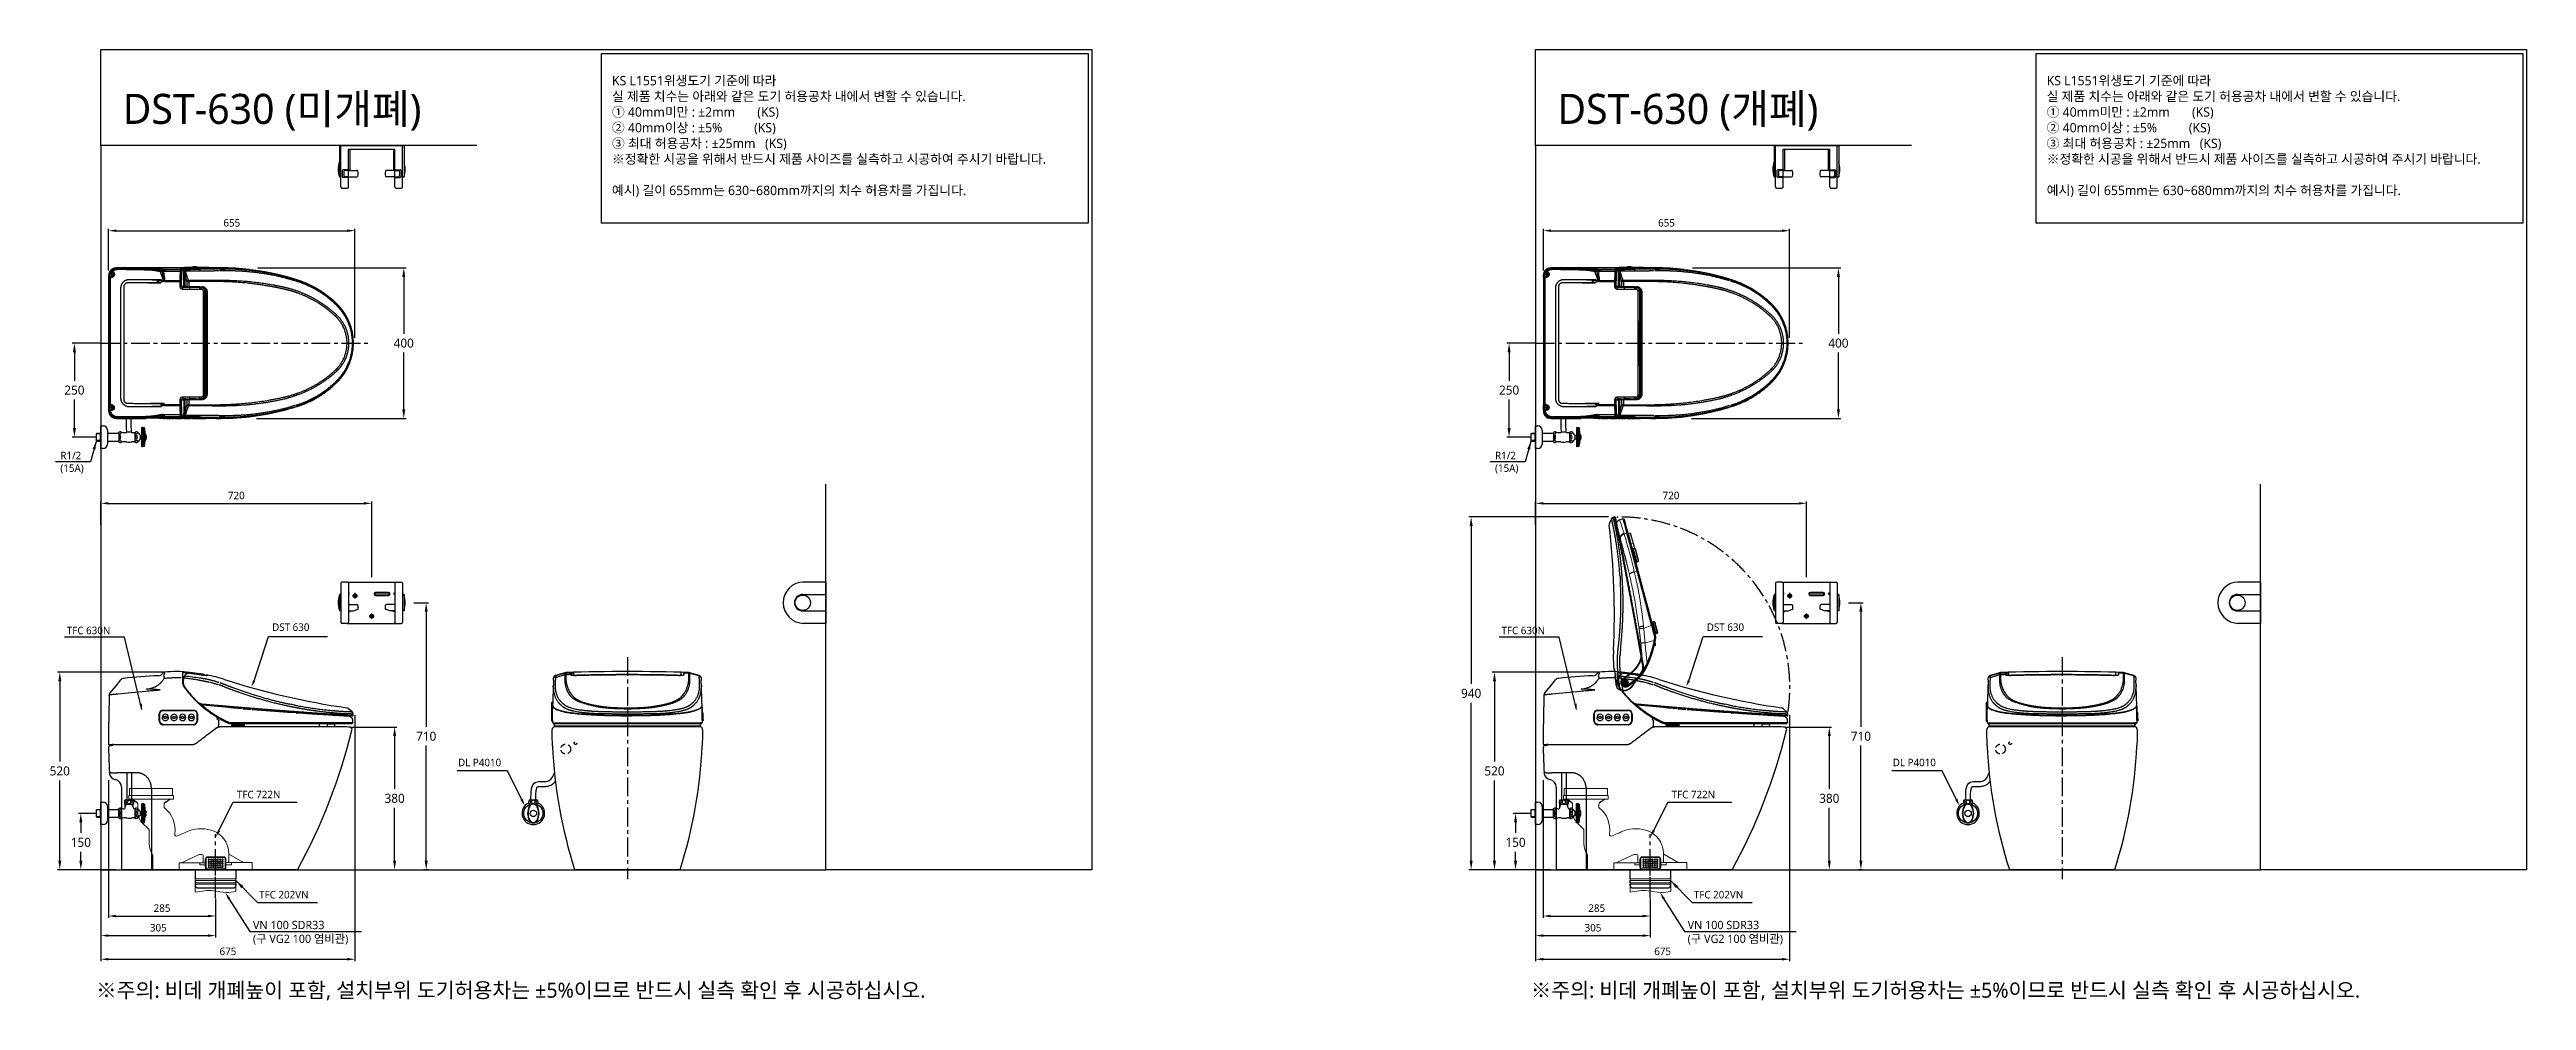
# Model space of a CAD drawing. Extents: x -7692 to 9871, y -72 to 2456.
# Drawn here: x -7692 to -1105, y -72 to 2456 of the extents above.
import ezdxf
from ezdxf.lldxf.tags import DXFTag

# ---------------------------------------------------------------- set-up
doc = ezdxf.new("R2010")
doc.units = 0
doc.header["$LTSCALE"] = 20
doc.header["$MEASUREMENT"] = 0
doc.linetypes.add('CENTER', pattern=[2, 1.25, -0.25, 0.25, -0.25])
doc.linetypes.add('HIDDEN', pattern=[0.375, 0.25, -0.125])
doc.layers.get('0').update_dxf_attribs({"linetype": 'CONTINUOUS'})
doc.layers.get('DEFPOINTS').update_dxf_attribs({"linetype": 'CONTINUOUS'})
doc.layers.add('#1-CEN', color=1, linetype='CENTER', lineweight=20)
for name, color, linetype in [('1', 7, 'CONTINUOUS'), ('2', 2, 'CONTINUOUS'), ('3', 3, 'CONTINUOUS'), ('4', 4, 'CONTINUOUS'), ('6', 6, 'CONTINUOUS'), ('CEN', 1, 'CENTER'), ('CENTER', 2, 'CENTER')]:
    doc.layers.add(name, color=color, linetype=linetype)
doc.styles.add('GHS', font='romans', dxfattribs={"bigfont": 'ghs'})
doc.styles.add('ROMANS', font='NanumGothic.ttf', dxfattribs={"height": 10.144927})
doc.styles.get("Standard").update_dxf_attribs({"font": 'NanumGothic.ttf'})
tags = doc.linetypes.add('DASHED', pattern=[0.75, 0.5, -0.25]).pattern_tags.tags
tags[6:7] = [DXFTag(74, 4), DXFTag(75, 0), DXFTag(340, '0'), DXFTag(46, 1.0), DXFTag(50, 0.0), DXFTag(44, 0.0), DXFTag(45, 0.0)]
tags[4:5] = [DXFTag(74, 4), DXFTag(75, 0), DXFTag(340, '0'), DXFTag(46, 1.0), DXFTag(50, 0.0), DXFTag(44, 0.0), DXFTag(45, 0.0)]
doc.dimstyles.get("Standard").update_dxf_attribs({"dimtxt": 2.7, "dimasz": 2.5, "dimexe": 1.5, "dimexo": 1.5, "dimgap": 1.5, "dimtad": 1, "dimdec": 0, "dimlfac": 10, "dimzin": 0, "dimdsep": 46, "dimtxsty": 'Standard', "dimcen": 0, "dimclrt": 2, "dimadec": 0, "dimazin": 0, "dimtfac": 1, "dimtdec": 0, "dimtmove": 0, "dimatfit": 3, "dimfxl": 0, "dimtolj": 1, "dimtzin": 0, "dimarcsym": 0})

msp = doc.modelspace()

# ---------------------------------------------------------------- texts
at = {"char_height": 80, "width": 1333.024, "attachment_point": 1, "style": 'GHS'}
for s, insert in [('{\\fNanumGothic|b0|i0|c0|p50;DST-6\\fNanumGothic|b0|i0|c129|p50;30 (미개폐)}', (-7497.4, 2338.4)), ('{\\fNanumGothic|b0|i0|c0|p50;DST-6\\fNanumGothic|b0|i0|c129|p50;30 (개폐)}', (-3681.7, 2338.4))]:
    msp.add_mtext(s, dxfattribs=dict(at, insert=insert))
at = {"layer": '2', "attachment_point": 4, "style": 'ROMANS'}
for s, insert, char_height in [('KS L1551위생도기 기준에 따라 \\P실 제품 치수는 아래와 같은 도기 허용공차 내에서 변할 수 있습니다. \\P① 40mm미만 : ±2mm       (KS) \\P② 40mm이상 : ±5%          (KS)\\P③ 최대 허용공차 : ±25mm   (KS)\\P※정확한 시공을 위해서 반드시 제품 사이즈를 실측하고 시공하여 주시기 바랍니다.\\P\\P예시) 길이 655mm는 630~680mm까지의 치수 허용차를 가집니다.', (-6196.3, 2224.9), 25), ('KS L1551위생도기 기준에 따라 \\P실 제품 치수는 아래와 같은 도기 허용공차 내에서 변할 수 있습니다. \\P① 40mm미만 : ±2mm       (KS) \\P② 40mm이상 : ±5%          (KS)\\P③ 최대 허용공차 : ±25mm   (KS)\\P※정확한 시공을 위해서 반드시 제품 사이즈를 실측하고 시공하여 주시기 바랍니다.\\P\\P예시) 길이 655mm는 630~680mm까지의 치수 허용차를 가집니다.', (-2380.6, 2224.9), 25), ('R1/2\\P(15A)', (-7663.4, 1358), 20), ('R1/2\\P(15A)', (-3847.7, 1358), 20), ('DST 630', (-7100.2, 920.6), 20), ('DST 630', (-3284.6, 920.6), 20), ('TFC 630N', (-7646.2, 911.8), 20), ('TFC 630N', (-3830.5, 911.8), 20), ('DL P4010', (-6605.7, 560.8), 20), ('DL P4010', (-2790, 560.8), 20), ('TFC 722N', (-7193.8, 475.6), 20), ('TFC 722N', (-3378.1, 475.6), 20), ('TFC 202VN', (-7134.7, 209.4), 20), ('TFC 202VN', (-3319, 209.4), 20), ('VN 100 SDR33\\P(구 VG2 100 염비관)', (-7151.2, 108.2), 22), ('VN 100 SDR33\\P(구 VG2 100 염비관)', (-3335.5, 108.2), 22)]:
    msp.add_mtext(s, dxfattribs=dict(at, insert=insert, char_height=char_height))
at = {"layer": '3', "color": 1, "char_height": 40, "attachment_point": 1, "style": 'GHS'}
for insert in [(-7568.2, -24.4), (-3752.6, -24.4)]:
    msp.add_mtext_dynamic_manual_height_columns('{\\fNanumGothic|b0|i0|c129|p50;※주의: 비데 개폐높이 포함, 설치부위 도기허용차는 ±5%이므로 반드시 실측 확인 후 시공하십시오.}', width=2648.262, gutter_width=13.5, heights=[0], dxfattribs=dict(at, insert=insert))

# ---------------------------------------------------------------- blocks, each defined once
blk = doc.blocks.new('*D24')
at = {"color": 3, "lineweight": -2, "ltscale": 10}
for p, q in [((-3719.7, 514.2), (-3719.7, 147.8)), ((-3434.7, 199.4), (-3434.7, 147.8)), ((-3699.7, 152.8), (-3454.7, 152.8))]:
    blk.add_line(p, q, dxfattribs=at)
at = {"color": 3, "ltscale": 10}
for points in [[(-3699.7, 156.1), (-3699.7, 149.5), (-3719.7, 152.8)], [(-3454.7, 156.1), (-3454.7, 149.5), (-3434.7, 152.8)]]:
    blk.add_solid(points, dxfattribs=at)
at = {"layer": 'DEFPOINTS', "color": 0, "ltscale": 10}
for p in [(-3719.7, 515.7), (-3434.7, 200.9), (-3434.7, 152.8)]:
    blk.add_point(p, dxfattribs=at)
at = {"color": 2, "ltscale": 10, "insert": (-3577.2, 173.7), "char_height": 20, "attachment_point": 5}
blk.add_mtext('\\A1;285', dxfattribs=at)
blk = doc.blocks.new('*D20')
at = {"color": 3, "lineweight": -2}
for p, q in [((-2908, 985.7), (-2868.7, 985.7)), ((-2874.7, 961.7), (-2874.7, 655.7)), ((-2874.7, 299.7), (-2874.7, 605.7)), ((-2868.7, 275.7), (-2880.7, 275.7))]:
    blk.add_line(p, q, dxfattribs=at)
at = {"color": 3}
for points in [[(-2878.7, 961.7), (-2870.7, 961.7), (-2874.7, 985.7)], [(-2878.7, 299.7), (-2870.7, 299.7), (-2874.7, 275.7)]]:
    blk.add_solid(points, dxfattribs=at)
at = {"layer": 'DEFPOINTS', "color": 0}
for p in [(-2909.8, 985.7), (-2874.7, 275.7), (-2866.9, 275.7)]:
    blk.add_point(p, dxfattribs=at)
at = {"color": 2, "insert": (-2874.7, 630.7), "char_height": 24, "attachment_point": 5}
blk.add_mtext('\\A1;710', dxfattribs=at)
blk = doc.blocks.new('*D21')
at = {"layer": '1', "color": 3, "lineweight": -2}
for p, q in [((-3739.7, 1192.6), (-3739.7, 1254.8)), ((-3019.7, 1053.9), (-3019.7, 1254.8)), ((-3719.7, 1249.8), (-3039.7, 1249.8))]:
    blk.add_line(p, q, dxfattribs=at)
at = {"layer": '1', "color": 3}
for points in [[(-3719.7, 1253.2), (-3719.7, 1246.5), (-3739.7, 1249.8)], [(-3039.7, 1253.2), (-3039.7, 1246.5), (-3019.7, 1249.8)]]:
    blk.add_solid(points, dxfattribs=at)
at = {"layer": 'DEFPOINTS', "color": 0}
for p in [(-3739.7, 1191.1), (-3019.7, 1249.8), (-3019.7, 1052.4)]:
    blk.add_point(p, dxfattribs=at)
at = {"layer": '1', "color": 2, "insert": (-3379.7, 1270.7), "char_height": 20, "attachment_point": 5}
blk.add_mtext('\\A1;720', dxfattribs=at)
blk = doc.blocks.new('*D22')
at = {"layer": '3', "color": 3, "lineweight": -2}
for p, q in [((-3739.7, 253.3), (-3739.7, 95.7)), ((-3434.7, 199.4), (-3434.7, 95.7)), ((-3719.7, 100.7), (-3454.7, 100.7))]:
    blk.add_line(p, q, dxfattribs=at)
at = {"layer": '3', "color": 3}
for points in [[(-3719.7, 104), (-3719.7, 97.4), (-3739.7, 100.7)], [(-3454.7, 104), (-3454.7, 97.4), (-3434.7, 100.7)]]:
    blk.add_solid(points, dxfattribs=at)
at = {"layer": 'DEFPOINTS', "color": 0}
for p in [(-3739.7, 254.8), (-3434.7, 200.9), (-3434.7, 100.7)]:
    blk.add_point(p, dxfattribs=at)
at = {"layer": '3', "color": 2, "insert": (-3587.2, 121.6), "char_height": 20, "attachment_point": 5}
blk.add_mtext('\\A1;305', dxfattribs=at)
blk = doc.blocks.new('*D23')
at = {"color": 3, "lineweight": -2}
for p, q in [((-3753.4, 425.7), (-3799.2, 425.7)), ((-3793.2, 401.7), (-3793.2, 373.5)), ((-3741.5, 275.7), (-3799.2, 275.7)), ((-3793.2, 299.7), (-3793.2, 323.5))]:
    blk.add_line(p, q, dxfattribs=at)
at = {"color": 3}
for points in [[(-3797.2, 401.7), (-3789.2, 401.7), (-3793.2, 425.7)], [(-3797.2, 299.7), (-3789.2, 299.7), (-3793.2, 275.7)]]:
    blk.add_solid(points, dxfattribs=at)
at = {"layer": 'DEFPOINTS', "color": 0}
for p in [(-3793.2, 425.7), (-3751.6, 425.7), (-3739.7, 275.7)]:
    blk.add_point(p, dxfattribs=at)
at = {"color": 2, "insert": (-3793.2, 348.5), "char_height": 24, "attachment_point": 5}
blk.add_mtext('\\A1;150', dxfattribs=at)
blk = doc.blocks.new('*D19')
at = {"color": 3, "lineweight": -2}
for p, q in [((-3739.5, 1675.7), (-3816.3, 1675.7)), ((-3810.3, 1651.7), (-3810.3, 1575.8)), ((-3810.3, 1449.7), (-3810.3, 1525.7)), ((-3753.4, 1425.7), (-3816.3, 1425.7))]:
    blk.add_line(p, q, dxfattribs=at)
at = {"color": 3}
for points in [[(-3814.3, 1651.7), (-3806.3, 1651.7), (-3810.3, 1675.7)], [(-3814.3, 1449.7), (-3806.3, 1449.7), (-3810.3, 1425.7)]]:
    blk.add_solid(points, dxfattribs=at)
at = {"layer": 'DEFPOINTS', "color": 0}
for p in [(-3737.7, 1675.7), (-3810.3, 1425.7), (-3751.6, 1425.7)]:
    blk.add_point(p, dxfattribs=at)
at = {"color": 2, "insert": (-3810.3, 1550.7), "char_height": 24, "attachment_point": 5}
blk.add_mtext('\\A1;250', dxfattribs=at)
blk = doc.blocks.new('*D25')
at = {"color": 3, "lineweight": -2}
for p, q in [((-3074.2, 655.1), (-2952.7, 655.1)), ((-2958.7, 631.1), (-2958.7, 490.5)), ((-2958.7, 299.7), (-2958.7, 440.3)), ((-3215.1, 275.7), (-2952.7, 275.7))]:
    blk.add_line(p, q, dxfattribs=at)
at = {"color": 3}
for points in [[(-2962.7, 631.1), (-2954.7, 631.1), (-2958.7, 655.1)], [(-2962.7, 299.7), (-2954.7, 299.7), (-2958.7, 275.7)]]:
    blk.add_solid(points, dxfattribs=at)
at = {"layer": 'DEFPOINTS', "color": 0}
for p in [(-3076, 655.1), (-3216.9, 275.7), (-2958.7, 275.7)]:
    blk.add_point(p, dxfattribs=at)
at = {"color": 2, "insert": (-2958.7, 465.4), "char_height": 24, "attachment_point": 5}
blk.add_mtext('\\A1;380', dxfattribs=at)
blk = doc.blocks.new('*D26')
at = {"color": 3, "lineweight": -2}
for p, q in [((-3573.3, 801), (-3855.2, 801)), ((-3849.2, 777), (-3849.2, 563.4)), ((-3849.2, 299.7), (-3849.2, 513.3)), ((-3721.5, 275.7), (-3855.2, 275.7))]:
    blk.add_line(p, q, dxfattribs=at)
at = {"color": 3}
for points in [[(-3853.2, 777), (-3845.2, 777), (-3849.2, 801)], [(-3853.2, 299.7), (-3845.2, 299.7), (-3849.2, 275.7)]]:
    blk.add_solid(points, dxfattribs=at)
at = {"layer": 'DEFPOINTS', "color": 0}
for p in [(-3571.5, 801), (-3849.2, 275.7), (-3719.7, 275.7)]:
    blk.add_point(p, dxfattribs=at)
at = {"color": 2, "insert": (-3849.2, 538.3), "char_height": 24, "attachment_point": 5}
blk.add_mtext('\\A1;520', dxfattribs=at)
blk = doc.blocks.new('*D16')
at = {"color": 3, "lineweight": -2}
for p, q in [((-3719.2, 1868.7), (-3719.2, 1979.6)), ((-3064.2, 1690.1), (-3064.2, 1979.6)), ((-3699.2, 1974.6), (-3084.2, 1974.6))]:
    blk.add_line(p, q, dxfattribs=at)
at = {"color": 3}
for points in [[(-3699.2, 1977.9), (-3699.2, 1971.3), (-3719.2, 1974.6)], [(-3084.2, 1977.9), (-3084.2, 1971.3), (-3064.2, 1974.6)]]:
    blk.add_solid(points, dxfattribs=at)
at = {"layer": 'DEFPOINTS', "color": 0}
for p in [(-3064.2, 1974.6), (-3719.2, 1867.2), (-3064.2, 1688.6)]:
    blk.add_point(p, dxfattribs=at)
at = {"color": 2, "insert": (-3391.7, 1995.5), "char_height": 20, "attachment_point": 5}
blk.add_mtext('\\A1;655', dxfattribs=at)
blk = doc.blocks.new('BGFB')
at = {"color": 2, "linetype": 'Continuous', "lineweight": 0}
for p, q in [((-57.5, 0), (57.5, 0)), ((-57.5, 0), (-57.5, -18)), ((57.5, 0), (57.5, -18)), ((-59.5, -18), (59.5, -18)), ((-59.5, -18), (-59.5, -28)), ((-59.5, -28), (59.5, -28)), ((-36.9, -38), (-50.8, -28)), ((-34.8, -42.1), (-34.8, -65.3)), ((34.8, -42.1), (34.8, -49.1)), ((36.9, -38.1), (50.8, -28)), ((59.5, -18), (59.5, -28)), ((-24.1, -89.9), (-6.2, -107.6)), ((-5.3, -109.8), (-5.3, -146.3)), ((4.7, -215.9), (4.7, -177.4)), ((144.3, -197.3), (75.1, -197.3)), ((75.1, -197.3), (75.1, -215.9)), ((127.8, -174.9), (81.1, -197.3)), ((127.8, -174.9), (135.3, -174.9)), ((130.2, -197.3), (130.2, -202.4)), ((138.3, -177.9), (138.3, -197.3)), ((144.3, -188.3), (144.3, -208.9)), ((146.3, -188.1), (146.3, -208.6)), ((151.3, -181.3), (192.3, -181.3)), ((151.3, -183.1), (192.3, -183.1)), ((197.3, -188.1), (197.3, -208.6)), ((199.3, -188.3), (199.3, -208.9)), ((199.3, -196.8), (269.2, -196.8)), ((207.1, -196.8), (207.1, -171.6)), ((207.3, -174.1), (245.6, -196.4)), ((213.7, -202.4), (213.7, -196.8)), ((269.2, -196.8), (269.2, -215.9)), ((4.7, -215.9), (269.2, -215.9)), ((117.8, -240.9), (117.8, -243.9)), ((118.5, -240.4), (118.3, -240.4)), ((118.5, -244.4), (118.3, -244.4)), ((118.5, -240.4), (225.4, -240.4)), ((118.5, -244.4), (225.4, -244.4)), ((120.3, -250.4), (223.3, -250.4)), ((120.6, -254.4), (223, -254.4)), ((144.3, -202.4), (130.2, -202.4)), ((151.3, -213.6), (192.3, -213.6)), ((199.3, -202.4), (213.7, -202.4)), ((225.9, -240.9), (225.9, -243.9))]:
    blk.add_line(p, q, dxfattribs=at)
at = {"color": 3, "linetype": 'Continuous', "lineweight": 0}
for p, q in [((117.8, -275.3), (117.8, -215.9)), ((225.9, -273.8), (225.9, -215.9))]:
    blk.add_line(p, q, dxfattribs=at)
at = {"color": 2}
for p, q in [((120.3, -250.4), (118.3, -250.4)), ((118.3, -254.4), (120.6, -254.4)), ((118.5, -240.4), (118.4, -215.9)), ((118.5, -244.4), (120.6, -244.4)), ((118.6, -250.4), (118.5, -244.4)), ((118.6, -256.9), (118.6, -254.4)), ((120.4, -263.9), (118.6, -256.9)), ((223, -244.4), (225.2, -244.4)), ((223, -254.4), (225.4, -254.4)), ((225.1, -256.9), (223.2, -263.9)), ((225.2, -240.4), (223.3, -240.4)), ((225.4, -250.4), (223.3, -250.4)), ((225.2, -244.4), (225.1, -250.4)), ((225.1, -254.4), (225.1, -256.9)), ((225.3, -215.9), (225.2, -240.4)), ((122.4, -263.9), (120.4, -263.9)), ((122.4, -263.9), (171.8, -263.9)), ((171.8, -263.9), (221.2, -263.9)), ((223.2, -263.9), (221.2, -263.9))]:
    blk.add_line(p, q, dxfattribs=at)
blk.add_line((120.3, -240.4), (118.5, -240.4))
at = {"color": 2, "linetype": 'Continuous', "lineweight": 0}
for centre in [(153.8, -188.6), (153.8, -193.6), (153.8, -198.6), (153.8, -203.6), (153.8, -208.6)]:
    blk.add_circle(centre, 1.5, dxfattribs=at)
for centre, radius, start, end in [((-39.8, -42.1), 5, 0.04466, 54.10673), ((1.6, -64.1), 36.4, 181.8849, 225.07334), ((39.8, -42.1), 5, 125.8861, 179.75562), ((37.8, -49.1), 3, 179.75562, 231.4151), ((-10.7, -109.9), 74.8, 351.54677, 51.4151), ((-8.3, -109.8), 3, 0.08945, 45.24079), ((68.2, -121.6), 5, 171.54677, 296.5549), ((239.8, -464.9), 378.8, 110.24375, 116.5549), ((132, -202.9), 96.3, 63.28091, 103.9725), ((140.2, -174), 67, 2.08282, 58.46047), ((52.8, -143.8), 58.1, 182.47622, 213.35345), ((1.7, -177.4), 3, 0, 33.35345), ((135.3, -177.9), 3, 0, 90), ((151.3, -188.3), 7, 90, 180), ((151.3, -188.1), 5, 90, 180), ((192.3, -188.3), 7, 360, 90), ((192.3, -188.1), 5, 0, 90), ((247.1, -193.8), 3, 239.7939, 270), ((118.3, -240.9), 0.5, 90, 180), ((118.3, -243.9), 0.5, 180, 270), ((118.3, -250.9), 0.5, 90, 180), ((118.3, -253.9), 0.5, 180, 270), ((151.3, -208.9), 7, 179.73808, 270), ((151.3, -208.6), 5, 180, 270), ((192.3, -208.6), 5, 270, 0), ((192.3, -208.9), 7, 270, 0), ((225.4, -240.9), 0.5, 0, 90), ((225.4, -243.9), 0.5, 270, 360), ((225.4, -250.9), 0.5, 0, 90), ((225.4, -253.9), 0.5, 270, 0)]:
    blk.add_arc(centre, radius, start, end, dxfattribs=at)
at = {"color": 3, "linetype": 'Continuous', "lineweight": 0}
blk.add_spline([(117.8, -275.3), (166.2, -271.5), (199.4, -276.5), (225.9, -273.8)], degree=3, dxfattribs=at)
at = {"layer": '1', "color": 252, "linetype": 'Continuous'}
for q in [(-50.8, -28), (-50.1, -28.5), (-50.1, -28.5), (-50.1, -28.5)]:
    blk.add_line((-36.9, -38), q, dxfattribs=at)
at = {"layer": '1', "color": 2, "linetype": 'Continuous'}
for centre in [(159.8, -188.6), (159.8, -188.6), (159.8, -193.6), (159.8, -193.6), (159.8, -198.6), (159.8, -198.6), (165.8, -188.6), (165.8, -188.6), (165.8, -193.6), (165.8, -193.6), (165.8, -198.6), (165.8, -198.6), (171.8, -188.6), (171.8, -193.6), (171.8, -198.6), (177.8, -188.6), (177.8, -188.6), (177.8, -193.6), (177.8, -193.6), (177.8, -198.6), (177.8, -198.6), (183.8, -188.6), (183.8, -188.6), (183.8, -193.6), (183.8, -193.6), (183.8, -198.6), (183.8, -198.6), (189.8, -188.6), (189.8, -188.6), (189.8, -193.6), (189.8, -193.6), (189.8, -198.6), (189.8, -198.6), (159.8, -203.6), (159.8, -203.6), (159.8, -208.6), (159.8, -208.6), (165.8, -203.6), (165.8, -203.6), (165.8, -208.6), (165.8, -208.6), (171.8, -203.6), (171.8, -208.6), (171.8, -208.6), (177.8, -203.6), (177.8, -203.6), (177.8, -208.6), (177.8, -208.6), (183.8, -203.6), (183.8, -203.6), (183.8, -208.6), (183.8, -208.6), (189.8, -203.6), (189.8, -203.6), (189.8, -208.6), (189.8, -208.6)]:
    blk.add_circle(centre, 1.5, dxfattribs=at)
at = {"layer": '1', "color": 252, "linetype": 'Continuous'}
for centre in [(171.8, -188.6), (171.8, -193.6), (171.8, -198.6), (171.8, -203.6)]:
    blk.add_circle(centre, 1.5, dxfattribs=at)
for points, degree in [([(50.1, -28.5), (36.9, -38)], 1), ([(50.1, -28.5), (45.7, -31.7), (41.3, -34.8), (36.9, -38)], 3), ([(50.1, -28.5), (36.9, -38)], 1), ([(50.1, -28.5), (45.7, -31.7), (41.3, -34.8), (36.9, -38)], 3), ([(197.9, -139.9), (198.2, -140.5), (198.5, -141), (198.8, -141.6)], 3), ([(197.9, -139.9), (198.2, -140.5), (198.5, -141), (198.8, -141.6)], 3)]:
    blk.add_open_spline(points, degree=degree, dxfattribs=at)
at = {"layer": 'CEN'}
blk.add_line((171.8, -269.9), (171.8, -196.9), dxfattribs=at)
blk = doc.blocks.new('*D17')
at = {"color": 3, "lineweight": -2}
for p, q in [((-3064.2, 687.1), (-3064.2, 33)), ((-3739.7, 274.2), (-3739.7, 33)), ((-3719.7, 38), (-3084.2, 38))]:
    blk.add_line(p, q, dxfattribs=at)
at = {"color": 3}
for points in [[(-3719.7, 41.3), (-3719.7, 34.6), (-3739.7, 38)], [(-3084.2, 41.3), (-3084.2, 34.6), (-3064.2, 38)]]:
    blk.add_solid(points, dxfattribs=at)
at = {"layer": 'DEFPOINTS', "color": 0}
for p in [(-3064.2, 688.6), (-3739.7, 275.7), (-3064.2, 38)]:
    blk.add_point(p, dxfattribs=at)
at = {"color": 2, "insert": (-3401.9, 58.8), "char_height": 20, "attachment_point": 5}
blk.add_mtext('\\A1;675', dxfattribs=at)
blk = doc.blocks.new('*D18')
at = {"color": 3, "lineweight": -2}
for p, q in [((-3322.2, 1875.7), (-2928.4, 1875.7)), ((-2934.4, 1851.7), (-2934.4, 1700.7)), ((-2934.4, 1499.7), (-2934.4, 1650.7)), ((-3325.6, 1475.7), (-2928.4, 1475.7))]:
    blk.add_line(p, q, dxfattribs=at)
at = {"color": 3}
for points in [[(-2938.4, 1851.7), (-2930.4, 1851.7), (-2934.4, 1875.7)], [(-2938.4, 1499.7), (-2930.4, 1499.7), (-2934.4, 1475.7)]]:
    blk.add_solid(points, dxfattribs=at)
at = {"layer": 'DEFPOINTS', "color": 0}
for p in [(-3324, 1875.7), (-3327.4, 1475.7), (-2934.4, 1475.7)]:
    blk.add_point(p, dxfattribs=at)
at = {"color": 2, "insert": (-2934.4, 1675.7), "char_height": 24, "attachment_point": 5}
blk.add_mtext('\\A1;400', dxfattribs=at)
blk = doc.blocks.new('A$C151ae08b')
at = {"layer": '#1-CEN'}
for p, q in [((55.5, 40.3), (51.6, 40.3)), ((53.6, 42.2), (53.6, 38.3))]:
    blk.add_line(p, q, dxfattribs=at)
at = {"color": 7, "linetype": 'Continuous', "lineweight": 15}
for p, q in [((50.9, 40.1), (51.1, 40.1)), ((52.1, 41.1), (51.9, 41.1)), ((51.9, 39.6), (51.9, 39.4)), ((51.9, 39.4), (52, 39.4)), ((52, 39.2), (52.1, 39.3)), ((52.7, 40.5), (52.7, 39.9)), ((52.7, 40.5), (52.7, 39.9)), ((54.4, 39.9), (54.4, 40.5)), ((54.4, 39.9), (54.4, 40.5)), ((55.2, 41.1), (55.1, 41.1)), ((55.2, 39.4), (55.1, 39.4)), ((55.2, 39.2), (55.1, 39.3)), ((55.2, 40.9), (55.2, 41.1)), ((55.2, 39.4), (55.2, 39.6)), ((58.2, 26.5), (58.2, 26.2)), ((58.9, 25.8), (58.9, 25.2)), ((61.6, 26.2), (61.6, 26.2)), ((61.7, 23.1), (61.7, 23.4)), ((75.3, 15), (75.3, 21.1)), ((85, 14.2), (84.7, 19.5)), ((73.5, 15.7), (73.5, 15.4)), ((121.7, 13.7), (78.2, 13.7)), ((84.7, 13), (79.1, 13)), ((84.7, 12.6), (79.1, 12.6)), ((79.1, 12.6), (84.7, 12.6)), ((84.6, 11.9), (79.2, 11.9)), ((84.2, 11.4), (86.5, 11.4)), ((84.6, 11.9), (84.7, 12.6)), ((86.9, 11.9), (84.6, 11.9)), ((84.7, 12.6), (84.7, 13)), ((87, 13), (84.7, 13)), ((87, 12.6), (84.7, 12.6)), ((84.7, 12.6), (87, 12.6)), ((87, 12.6), (86.9, 11.9)), ((87.1, 11.9), (86.9, 11.9)), ((87, 13), (87, 12.6)), ((87.2, 13), (87, 13)), ((87.2, 12.6), (87, 12.6)), ((87, 12.6), (87.2, 12.6)), ((121.7, 13.7), (121.7, 13.9)), ((147, 13.7), (121.7, 13.7)), ((121.8, 14.2), (121.8, 15.9)), ((127.9, 13), (127.5, 13)), ((127.9, 12.5), (127.5, 12.5)), ((127.5, 12.5), (127.9, 12.5)), ((127.9, 11.7), (127.6, 11.7)), ((131.2, 13), (127.9, 13)), ((127.9, 13), (127.9, 12.5)), ((127.9, 12.5), (127.9, 11.7)), ((131.2, 12.5), (127.9, 12.5)), ((127.9, 12.5), (131.2, 12.5)), ((131.3, 11.7), (127.9, 11.7)), ((128.4, 11.3), (131.7, 11.3)), ((131.2, 13), (131.2, 12.5)), ((136.6, 13), (131.2, 13)), ((136.6, 12.5), (131.2, 12.5)), ((131.2, 12.5), (131.3, 11.7)), ((131.2, 12.5), (136.6, 12.5)), ((136.6, 11.7), (131.3, 11.7)), ((136.6, 11.9), (139.9, 11.9)), ((140, 13.2), (136.7, 13.2)), ((140, 13.2), (139.9, 11.9)), ((139.9, 11.9), (146.8, 11.9)), ((146.8, 13.2), (140, 13.2)), ((147, 13.7), (147, 13.9)), ((156.8, 13.7), (147, 13.7)), ((147.2, 15.9), (147.3, 14.2))]:
    blk.add_line(p, q, dxfattribs=at)
at = {"color": 7, "linetype": 'Continuous', "lineweight": 15, "flags": 128}
for points in [[(121.6, 13.3), (121.6, 13.4), (121.7, 13.4), (121.7, 13.4), (121.7, 13.5), (121.7, 13.5), (121.7, 13.6), (121.7, 13.6), (121.7, 13.7)], [(139.9, 11.9), (139.9, 11.8), (139.9, 11.8), (139.9, 11.8), (139.9, 11.7), (139.9, 11.7), (139.9, 11.7), (139.8, 11.7), (139.8, 11.7)], [(140, 13.2), (140, 13.2), (140, 13.2), (140, 13.3), (140, 13.3), (140, 13.3), (140.1, 13.3), (140.1, 13.3), (140.1, 13.3)]]:
    blk.add_lwpolyline(points, dxfattribs=at)
at = {"color": 7, "linetype": 'Continuous', "lineweight": 15}
for centre, radius, start, end in [((53.6, 40.2), 1.13, 138.1317, 221.8683), ((53.6, 40.2), 1.13, 138.1317, 221.8683), ((53.6, 40.2), 1.13, 41.8683, 138.1317), ((53.6, 40.2), 1.13, 41.8683, 138.1317), ((53.6, 40.2), 0.888, 18.9246, 161.0754), ((53.6, 40.2), 0.888, 18.9246, 161.0754), ((53.6, 40.2), 0.888, 198.9246, 341.0754), ((53.6, 40.2), 0.888, 198.9246, 341.0754), ((53.6, 40.2), 1.13, 221.8683, 318.1317), ((53.6, 40.2), 1.13, 221.8683, 318.1317), ((53.6, 40.2), 1.13, 318.1317, 41.8683), ((53.6, 40.2), 1.13, 318.1317, 41.8683), ((72.3, 15.1), 0.239, 182.6718, 269.9243), ((80.8, 11.6), 8.23, 152.0624, 154.5543), ((81.3, 12.1), 6.7, 153.6027, 155.6966), ((78.8, 13), 0.36, 0, 90), ((79.7, 11.9), 0.48, 185, 270), ((84.2, 11.9), 0.463, 271.6332, 356.9245), ((85.1, 13), 0.35, 91.8362, 181.7254), ((86.5, 11.9), 0.463, 271.6332, 356.9245), ((86.6, 11.9), 0.48, 270, 355), ((87.4, 13), 0.35, 91.8362, 181.7254), ((87.5, 13), 0.36, 90, 180), ((127.1, 13), 0.36, 0, 90), ((127.5, 13), 0.338, 356.1887, 85.5981), ((128, 11.8), 0.48, 185, 270), ((128.4, 11.7), 0.445, 180.7136, 266.053), ((130.9, 13), 0.338, 356.1887, 85.598), ((131.7, 11.7), 0.445, 180.7136, 266.053), ((136.1, 11.8), 0.48, 270, 355), ((137, 13), 0.36, 90, 180), ((146.5, 11.9), 0.24, 270, 357), ((146.7, 13.7), 0.322, 280.8411, 7.7664), ((147, 13.2), 0.192, 90, 177), ((147.1, 14.2), 0.218, 281.3244, 9.726), ((156.4, 13.7), 0.36, 270, 0)]:
    blk.add_arc(centre, radius, start, end, dxfattribs=at)
for points, knots in [([(56.4, 41.1), (56.4, 41.2), (56.4, 41.2), (56.4, 41.3), (56.4, 41.4), (56.3, 41.4), (56.3, 41.5), (56.3, 41.6), (56.2, 41.7), (56.2, 41.7), (56.1, 41.8), (56.1, 41.9), (56.1, 41.9), (56, 42), (56, 42), (55.9, 42.1), (55.9, 42.2), (55.8, 42.2), (55.8, 42.3), (55.7, 42.3), (55.7, 42.4), (55.6, 42.4), (55.6, 42.5), (55.5, 42.5), (55.4, 42.6), (55.4, 42.6), (55.3, 42.7), (55.3, 42.7), (55.2, 42.7), (55.1, 42.8), (55.1, 42.8), (55, 42.8), (55, 42.9), (54.9, 42.9), (54.8, 42.9), (54.8, 43), (54.7, 43), (54.6, 43), (54.6, 43), (54.5, 43.1), (54.5, 43.1), (54.4, 43.1), (54.3, 43.1), (54.3, 43.1), (54.2, 43.2), (54.1, 43.2), (54.1, 43.2), (54, 43.2), (53.9, 43.2), (53.9, 43.2), (53.8, 43.2), (53.7, 43.2), (53.7, 43.2), (53.6, 43.2), (53.6, 43.2), (53.5, 43.2), (53.4, 43.2), (53.4, 43.2), (53.3, 43.2), (53.2, 43.2), (53.1, 43.2), (53, 43.2), (52.9, 43.2), (52.8, 43.1), (52.7, 43.1), (52.6, 43.1), (52.5, 43), (52.4, 43), (52.3, 43), (52.2, 42.9), (52.1, 42.9), (52, 42.8), (51.9, 42.7), (51.8, 42.7), (51.7, 42.6), (51.6, 42.5), (51.6, 42.4), (51.5, 42.3), (51.4, 42.3), (51.3, 42.2), (51.2, 42.1), (51.1, 41.9), (51.1, 41.8), (51, 41.7), (50.9, 41.6), (50.9, 41.5), (50.8, 41.3), (50.7, 41.2), (50.7, 41.1), (50.7, 40.9), (50.6, 40.8), (50.6, 40.6), (50.6, 40.5), (50.6, 40.5)], [0, 0, 0, 0, 0.009798, 0.019556, 0.029273, 0.03895, 0.048585, 0.058178, 0.067728, 0.077235, 0.0867, 0.096122, 0.105501, 0.114839, 0.124134, 0.133387, 0.142599, 0.15177, 0.160899, 0.169988, 0.179036, 0.188043, 0.197009, 0.205935, 0.21482, 0.223663, 0.232466, 0.241228, 0.249948, 0.258627, 0.267266, 0.275863, 0.28442, 0.292935, 0.30141, 0.309845, 0.318238, 0.32659, 0.334902, 0.343173, 0.351403, 0.359592, 0.36774, 0.375847, 0.383913, 0.391939, 0.399924, 0.407868, 0.415772, 0.423634, 0.431456, 0.439237, 0.446977, 0.454676, 0.462335, 0.469952, 0.477529, 0.485064, 0.492559, 0.500014, 0.511881, 0.523953, 0.536231, 0.548713, 0.5614, 0.574291, 0.587388, 0.60069, 0.614197, 0.627909, 0.641826, 0.655947, 0.670273, 0.684804, 0.69954, 0.714482, 0.729628, 0.74498, 0.760536, 0.776297, 0.792264, 0.808437, 0.824817, 0.841403, 0.858195, 0.875192, 0.892394, 0.909803, 0.927419, 0.945245, 0.963282, 0.981533, 1, 1, 1, 1]), ([(51.1, 40.5), (51.1, 40.5), (51, 40.5), (51, 40.5), (51, 40.5), (51, 40.5), (50.9, 40.5), (50.9, 40.5), (50.9, 40.5), (50.9, 40.5), (50.8, 40.5), (50.8, 40.5), (50.8, 40.5), (50.8, 40.5), (50.7, 40.5), (50.7, 40.5), (50.7, 40.5), (50.7, 40.5), (50.7, 40.5), (50.7, 40.5), (50.7, 40.5), (50.6, 40.5), (50.6, 40.5), (50.6, 40.5), (50.6, 40.5), (50.6, 40.5), (50.6, 40.5), (50.6, 40.5), (50.6, 40.5), (50.6, 40.5), (50.6, 40.5), (50.6, 40.5)], [0, 0, 0, 0, 0.038964, 0.077555, 0.11582, 0.153765, 0.191392, 0.228696, 0.265675, 0.302324, 0.338637, 0.374614, 0.410251, 0.445553, 0.480526, 0.515178, 0.549526, 0.583579, 0.617347, 0.650832, 0.684034, 0.716951, 0.749581, 0.781919, 0.813964, 0.84571, 0.877158, 0.908307, 0.939157, 0.969714, 1, 1, 1, 1]), ([(50.6, 40.5), (50.6, 40.5), (50.6, 40.4), (50.6, 40.4), (50.6, 40.3), (50.7, 40.3), (50.7, 40.3), (50.8, 40.2), (50.8, 40.2), (50.8, 40.2)], [0, 0, 0, 0, 0.25, 0.25, 0.5, 0.5, 0.75, 0.75, 1, 1, 1, 1]), ([(50.7, 40.2), (50.7, 40.2), (50.7, 40.2), (50.6, 40.2), (50.6, 40.2), (50.6, 40.1), (50.6, 40.1), (50.6, 40.1), (50.6, 40.1), (50.6, 40.1)], [0, 0, 0, 0, 0.25, 0.25, 0.5, 0.5, 0.75, 0.75, 1, 1, 1, 1]), ([(50.9, 40.1), (50.9, 40.1), (50.9, 40.1), (50.9, 40.1), (50.9, 40.1), (50.8, 40.1), (50.8, 40.1), (50.8, 40.1), (50.8, 40.1), (50.7, 40.1), (50.7, 40.1), (50.7, 40.1), (50.7, 40.1), (50.7, 40.1), (50.7, 40.1), (50.6, 40.1), (50.6, 40.1), (50.6, 40.1), (50.6, 40.1), (50.6, 40.1), (50.6, 40.1)], [0, 0, 0, 0, 0.052082, 0.102812, 0.151858, 0.198915, 0.243712, 0.286017, 0.325634, 0.362404, 0.396204, 0.42694, 0.454546, 0.478977, 0.500205, 0.601749, 0.703772, 0.804962, 0.904071, 1, 1, 1, 1]), ([(50.7, 40.2), (50.7, 40.2), (50.7, 40.2), (50.8, 40.2), (50.8, 40.2), (50.9, 40.2), (51, 40.2), (51.1, 40.2)], [0, 0, 0, 0, 0.125679, 0.251263, 0.500649, 0.750124, 1, 1, 1, 1]), ([(50.9, 40.2), (50.9, 40.2), (50.8, 40.2), (50.7, 40.2), (50.7, 40.2), (50.7, 40.2)], [0, 0, 0, 0, 0.5, 0.5, 1, 1, 1, 1]), ([(50.7, 39.3), (50.7, 39.3), (50.7, 39.3), (50.8, 39.3), (50.8, 39.3), (50.9, 39.4), (50.9, 39.4), (51, 39.4), (51, 39.4), (51.1, 39.4)], [0, 0, 0, 0, 0.25, 0.25, 0.5, 0.5, 0.75, 0.75, 1, 1, 1, 1]), ([(54, 31.3), (54, 31.4), (53.9, 31.6), (53.7, 31.9), (53.5, 32.3), (53.4, 32.6), (53.2, 32.9), (53.1, 33.3), (52.9, 33.6), (52.8, 33.9), (52.6, 34.2), (52.5, 34.6), (52.3, 34.9), (52.2, 35.2), (52.1, 35.6), (51.9, 35.9), (51.8, 36.3), (51.7, 36.6), (51.5, 36.9), (51.4, 37.3), (51.3, 37.6), (51.2, 37.9), (51.1, 38.3), (50.9, 38.6), (50.8, 39), (50.8, 39.2), (50.7, 39.3)], [0, 0, 0, 0, 0.042109, 0.084179, 0.126211, 0.168205, 0.21016, 0.252076, 0.293954, 0.335794, 0.377595, 0.419358, 0.461082, 0.502768, 0.544416, 0.586025, 0.627595, 0.669127, 0.710621, 0.752076, 0.793493, 0.834871, 0.876211, 0.917513, 0.958775, 1, 1, 1, 1]), ([(50.8, 40.2), (50.8, 40.2), (50.8, 40.2), (50.8, 40.2), (50.8, 40.2), (50.8, 40.2), (50.9, 40.2), (50.9, 40.2), (50.9, 40.2), (51, 40.2), (51, 40.2), (51, 40.2), (51.1, 40.2)], [0, 0, 0, 0, 0.063757, 0.126291, 0.188156, 0.249923, 0.375187, 0.500142, 0.624673, 0.750352, 0.873695, 1, 1, 1, 1]), ([(50.9, 40.1), (50.9, 40.1), (50.9, 40.1), (50.9, 40.1), (50.9, 40.2), (50.9, 40.2), (50.9, 40.2), (50.9, 40.2)], [0, 0, 0, 0, 0.5, 0.5, 0.75, 0.75, 1, 1, 1, 1]), ([(51.1, 40.1), (51.1, 40.1), (51.1, 40.1), (51.1, 40.1), (51.1, 40.1), (51.1, 40.1), (51.1, 40.1), (51, 40.1), (51, 40.2), (51, 40.2), (50.9, 40.2), (50.9, 40.2)], [0, 0, 0, 0, 0.064569, 0.127958, 0.190266, 0.2516, 0.366935, 0.500293, 0.749656, 0.874024, 1, 1, 1, 1]), ([(50.9, 40.2), (50.9, 40.2), (50.9, 40.2), (50.9, 40.2), (50.9, 40.2)], [0, 0, 0, 0, 0.502174, 1, 1, 1, 1]), ([(51.1, 40.5), (51.1, 40.5), (51.1, 40.5), (51.1, 40.6), (51.1, 40.7), (51.1, 40.8), (51.1, 40.9), (51.2, 40.9), (51.2, 41), (51.2, 41.1), (51.2, 41.2), (51.3, 41.2), (51.3, 41.3), (51.4, 41.5), (51.5, 41.7), (51.6, 41.8), (51.8, 42.1), (52.1, 42.3), (52.5, 42.5), (52.9, 42.7), (53.3, 42.8), (53.7, 42.8), (54.2, 42.7), (54.6, 42.6), (54.9, 42.4), (55.1, 42.2), (55.3, 42.1), (55.4, 41.9), (55.6, 41.8), (55.7, 41.6), (55.7, 41.5), (55.8, 41.4), (55.9, 41.3), (55.9, 41.1), (56, 41), (56, 41)], [0, 0, 0, 0, 0.011558, 0.023044, 0.03447, 0.045846, 0.057182, 0.068489, 0.079778, 0.091061, 0.102348, 0.11365, 0.124977, 0.156328, 0.187596, 0.218839, 0.250128, 0.312583, 0.375059, 0.437529, 0.499998, 0.562467, 0.624938, 0.687413, 0.749869, 0.78114, 0.812401, 0.843648, 0.875019, 0.89576, 0.916447, 0.937148, 0.957929, 0.978858, 1, 1, 1, 1]), ([(51.4, 40.1), (51.4, 40.1), (51.4, 40.2), (51.4, 40.2), (51.4, 40.2), (51.4, 40.2), (51.4, 40.3), (51.4, 40.3), (51.3, 40.4), (51.3, 40.4), (51.2, 40.4), (51.1, 40.5), (51.1, 40.5), (51.1, 40.5)], [0, 0, 0, 0, 0.050911, 0.101081, 0.150778, 0.200279, 0.249863, 0.375145, 0.500061, 0.624759, 0.75035, 0.873771, 1, 1, 1, 1]), ([(51.1, 40.5), (51.1, 40.4), (51.1, 40.4), (51.1, 40.3), (51.1, 40.3), (51.1, 40.2)], [0, 0, 0, 0, 0.335722, 0.671475, 1, 1, 1, 1]), ([(51.1, 40.2), (51.1, 40.2), (51.1, 40.2), (51.1, 40.2), (51.1, 40.2)], [0, 0, 0, 0, 0.021022, 1, 1, 1, 1]), ([(51.1, 40.2), (51.1, 40.2), (51.1, 40.2), (51.1, 40.2), (51.1, 40.2), (51.1, 40.2), (51.1, 40.2), (51.2, 40.2), (51.2, 40.2), (51.2, 40.1), (51.2, 40.1), (51.2, 40.1)], [0, 0, 0, 0, 0.087055, 0.180122, 0.279203, 0.384299, 0.495411, 0.612538, 0.735679, 0.864833, 1, 1, 1, 1]), ([(51.2, 40.1), (51.2, 40.1), (51.2, 40.1), (51.2, 40.1), (51.2, 40.1), (51.3, 40.1), (51.3, 40.1), (51.4, 40.1), (51.4, 40.1), (51.4, 40.1)], [0, 0, 0, 0, 0.25, 0.25, 0.5, 0.5, 0.75, 0.75, 1, 1, 1, 1]), ([(51.3, 39.5), (51.3, 39.5), (51.3, 39.5), (51.3, 39.5), (51.3, 39.5), (51.4, 39.5), (51.4, 39.5), (51.5, 39.5), (51.5, 39.6), (51.5, 39.6)], [0, 0, 0, 0, 0.25, 0.25, 0.5, 0.5, 0.75, 0.75, 1, 1, 1, 1]), ([(51.3, 39.5), (51.3, 39.4), (51.4, 39.2), (51.5, 38.8), (51.6, 38.5), (51.7, 38.1), (51.9, 37.8), (52, 37.5), (52.1, 37.1), (52.2, 36.8), (52.4, 36.5), (52.5, 36.1), (52.6, 35.8), (52.8, 35.3), (53, 34.8), (53.3, 34.1), (53.6, 33.5), (53.9, 32.8), (54.2, 32.2), (54.5, 31.8), (54.6, 31.6)], [0, 0, 0, 0, 0.041701, 0.08339, 0.125068, 0.166737, 0.2084, 0.250057, 0.291711, 0.333364, 0.375018, 0.416674, 0.458335, 0.500001, 0.583324, 0.666631, 0.749937, 0.833257, 0.916606, 1, 1, 1, 1]), ([(51.5, 39.6), (51.5, 39.6), (51.5, 39.6), (51.5, 39.7), (51.5, 39.8), (51.5, 39.8), (51.4, 39.9), (51.4, 40), (51.4, 40.1), (51.4, 40.1), (51.4, 40.1)], [0, 0, 0, 0, 0.125469, 0.250536, 0.375333, 0.499996, 0.62466, 0.749458, 0.874527, 1, 1, 1, 1]), ([(54.8, 31.7), (54.7, 31.8), (54.6, 32), (54.5, 32.3), (54.3, 32.6), (54.2, 32.9), (54, 33.3), (53.8, 33.6), (53.7, 33.9), (53.6, 34.2), (53.4, 34.6), (53.3, 34.9), (53.1, 35.2), (52.9, 35.7), (52.7, 36.2), (52.5, 36.9), (52.2, 37.5), (52, 38.2), (51.7, 38.9), (51.6, 39.3), (51.5, 39.6)], [0, 0, 0, 0, 0.041701, 0.08339, 0.125068, 0.166737, 0.2084, 0.250057, 0.291711, 0.333364, 0.375018, 0.416674, 0.458335, 0.500001, 0.583324, 0.666631, 0.749937, 0.833257, 0.916606, 1, 1, 1, 1]), ([(55.5, 40.2), (55.5, 40.3), (55.5, 40.3), (55.5, 40.4), (55.5, 40.4), (55.5, 40.5), (55.5, 40.6), (55.5, 40.6), (55.5, 40.7), (55.4, 40.8), (55.4, 40.8), (55.4, 40.9), (55.4, 41), (55.3, 41.1), (55.2, 41.3), (55.1, 41.5), (54.9, 41.7), (54.7, 41.8), (54.5, 41.9), (54.3, 42.1), (54, 42.1), (53.6, 42.2), (53.2, 42.1), (52.9, 42.1), (52.7, 41.9), (52.4, 41.8), (52.2, 41.7), (52.1, 41.5), (52, 41.3), (51.9, 41.1), (51.8, 41), (51.7, 40.9), (51.7, 40.7), (51.7, 40.6), (51.7, 40.5), (51.6, 40.4), (51.6, 40.3), (51.6, 40.2)], [0, 0, 0, 0, 0.01158, 0.023074, 0.034497, 0.045863, 0.057188, 0.068485, 0.079771, 0.091059, 0.102365, 0.113704, 0.12509, 0.156373, 0.187616, 0.219061, 0.250139, 0.312584, 0.34385, 0.375109, 0.437393, 0.500008, 0.562601, 0.624906, 0.656143, 0.687432, 0.749876, 0.780933, 0.812399, 0.84362, 0.874925, 0.895755, 0.916469, 0.937158, 0.957916, 0.978833, 1, 1, 1, 1]), ([(51.6, 40.2), (51.6, 40.2), (51.6, 40.2), (51.6, 40.1), (51.6, 40), (51.7, 39.9), (51.7, 39.9), (51.7, 39.8), (51.7, 39.7), (51.7, 39.7), (51.7, 39.6), (51.8, 39.5), (51.8, 39.4), (51.9, 39.3), (52, 39.1), (52.1, 39), (52.2, 38.8), (52.4, 38.6), (52.7, 38.5), (52.9, 38.4), (53.2, 38.3), (53.6, 38.3), (54, 38.3), (54.3, 38.4), (54.5, 38.5), (54.7, 38.6), (54.9, 38.8), (55.1, 39), (55.2, 39.1), (55.3, 39.3), (55.4, 39.5), (55.4, 39.6), (55.5, 39.7), (55.5, 39.8), (55.5, 40), (55.5, 40.1), (55.5, 40.2), (55.5, 40.2)], [0, 0, 0, 0, 0.011582, 0.023078, 0.034502, 0.045869, 0.057193, 0.068491, 0.079775, 0.091063, 0.102368, 0.113705, 0.12509, 0.156376, 0.187616, 0.219061, 0.250139, 0.312584, 0.343851, 0.37511, 0.437394, 0.500008, 0.562601, 0.624906, 0.656143, 0.687432, 0.749876, 0.780933, 0.812399, 0.843617, 0.874925, 0.895753, 0.916464, 0.937153, 0.95791, 0.97883, 1, 1, 1, 1]), ([(51.8, 40.2), (51.8, 40.2), (51.8, 40.3), (51.8, 40.4), (51.9, 40.6), (51.9, 40.7), (52, 40.9), (52, 41.1), (52.1, 41.2), (52.3, 41.5), (52.6, 41.7), (52.9, 41.9), (53.2, 42), (53.6, 42), (53.9, 42), (54.3, 41.9), (54.6, 41.7), (54.8, 41.5), (55, 41.2), (55.1, 41.1), (55.2, 40.9), (55.3, 40.7), (55.3, 40.6), (55.3, 40.4), (55.3, 40.3), (55.3, 40.2), (55.3, 40.2)], [0, 0, 0, 0, 0.009587, 0.03044, 0.062553, 0.087906, 0.125097, 0.15545, 0.187645, 0.250115, 0.312586, 0.375058, 0.437529, 0.5, 0.562471, 0.624942, 0.687414, 0.749885, 0.812355, 0.844549, 0.874903, 0.912094, 0.937447, 0.969568, 0.990422, 1, 1, 1, 1]), ([(55.3, 40.2), (55.3, 40.2), (55.3, 40.2), (55.3, 40.1), (55.3, 40), (55.3, 39.9), (55.3, 39.7), (55.2, 39.6), (55.1, 39.4), (55, 39.2), (54.9, 39), (54.7, 38.9), (54.6, 38.8), (54.4, 38.7), (54.2, 38.6), (53.9, 38.5), (53.6, 38.5), (53.3, 38.5), (53, 38.6), (52.8, 38.7), (52.6, 38.8), (52.5, 38.9), (52.3, 39), (52.1, 39.2), (52, 39.4), (51.9, 39.6), (51.9, 39.7), (51.9, 39.9), (51.8, 40), (51.8, 40.1), (51.8, 40.2), (51.8, 40.2)], [0, 0, 0, 0, 0.009075, 0.022527, 0.040356, 0.062561, 0.085144, 0.1251, 0.155903, 0.187646, 0.250115, 0.281387, 0.312659, 0.340302, 0.375204, 0.467591, 0.500003, 0.532401, 0.624801, 0.656247, 0.687347, 0.718619, 0.749891, 0.81236, 0.844102, 0.874906, 0.914864, 0.937446, 0.96608, 0.986933, 1, 1, 1, 1]), ([(55.2, 41.2), (54.8, 41.8), (54.2, 42.1), (52.9, 42.1), (52.3, 41.8), (52, 41.2)], [0, 0, 0, 0, 0.5, 0.5, 1, 1, 1, 1]), ([(52, 39.2), (52.3, 38.7), (52.9, 38.4), (54.2, 38.4), (54.8, 38.7), (55.2, 39.2)], [0, 0, 0, 0, 0.5, 0.5, 1, 1, 1, 1]), ([(52.4, 40.2), (52.4, 40.4), (52.5, 40.5), (52.6, 40.8), (52.7, 40.9), (52.9, 41.1), (53, 41.2), (53.3, 41.3), (53.4, 41.4), (53.7, 41.4), (53.9, 41.3), (54.2, 41.2), (54.3, 41.1), (54.5, 40.9), (54.6, 40.8), (54.7, 40.5), (54.7, 40.4), (54.7, 40.2)], [0, 0, 0, 0, 0.125, 0.125, 0.25, 0.25, 0.375, 0.375, 0.5, 0.5, 0.625, 0.625, 0.75, 0.75, 0.875, 0.875, 1, 1, 1, 1]), ([(54.7, 40.2), (54.7, 40.1), (54.7, 39.9), (54.6, 39.6), (54.5, 39.5), (54.3, 39.3), (54.2, 39.2), (53.9, 39.1), (53.7, 39.1), (53.4, 39.1), (53.3, 39.1), (53, 39.2), (52.9, 39.3), (52.7, 39.5), (52.6, 39.6), (52.5, 39.9), (52.4, 40.1), (52.4, 40.2)], [0, 0, 0, 0, 0.125, 0.125, 0.25, 0.25, 0.375, 0.375, 0.5, 0.5, 0.625, 0.625, 0.75, 0.75, 0.875, 0.875, 1, 1, 1, 1]), ([(56.4, 41.1), (56.4, 41.1), (56.4, 41.1), (56.4, 41.1), (56.3, 41.1), (56.3, 41.1), (56.2, 41.1), (56.1, 41), (56, 41), (56, 41)], [0, 0, 0, 0, 0.25, 0.25, 0.5, 0.5, 0.75, 0.75, 1, 1, 1, 1]), ([(56, 41), (56, 40.9), (56.1, 40.7), (56.2, 40.4), (56.3, 40), (56.4, 39.7), (56.5, 39.4), (56.6, 39.1), (56.8, 38.7), (56.9, 38.4), (57, 38.1), (57.1, 37.8), (57.3, 37.5), (57.4, 37.2), (57.6, 36.7), (57.8, 36.3), (58, 35.7), (58.3, 35.1), (58.6, 34.5), (58.9, 34), (59.2, 33.4), (59.4, 33), (59.5, 32.8)], [0, 0, 0, 0, 0.038503, 0.076992, 0.115469, 0.153937, 0.192395, 0.230848, 0.269296, 0.307742, 0.346187, 0.384634, 0.423084, 0.461539, 0.500001, 0.571422, 0.642824, 0.714221, 0.785625, 0.857048, 0.928502, 1, 1, 1, 1]), ([(59.9, 33), (59.8, 33.1), (59.7, 33.3), (59.6, 33.7), (59.4, 34), (59.2, 34.3), (59.1, 34.6), (58.9, 34.9), (58.8, 35.2), (58.6, 35.5), (58.5, 35.9), (58.3, 36.2), (58.2, 36.5), (58, 36.9), (57.9, 37.2), (57.7, 37.5), (57.6, 37.9), (57.5, 38.2), (57.3, 38.6), (57.2, 38.9), (57.1, 39.3), (56.9, 39.7), (56.8, 40), (56.7, 40.4), (56.6, 40.8), (56.5, 41), (56.4, 41.1)], [0, 0, 0, 0, 0.038731, 0.077717, 0.116958, 0.156455, 0.196207, 0.236214, 0.276476, 0.316994, 0.357767, 0.398796, 0.44008, 0.481619, 0.523413, 0.565462, 0.607767, 0.650328, 0.693143, 0.736214, 0.77954, 0.823121, 0.866958, 0.91105, 0.955397, 1, 1, 1, 1]), ([(59.9, 33), (59.9, 33), (59.9, 33), (59.8, 33), (59.8, 33), (59.7, 33), (59.6, 32.9), (59.5, 32.9), (59.5, 32.8)], [0, 0, 0, 0, 0.13939, 0.285187, 0.43407, 0.582974, 0.728831, 1, 1, 1, 1]), ([(59.5, 32.8), (59.5, 32.8), (59.6, 32.6), (59.7, 32.5), (59.8, 32.3), (59.9, 32.1), (60, 31.9), (60.1, 31.7), (60.2, 31.6), (60.3, 31.4), (60.4, 31.2), (60.6, 31), (60.7, 30.9), (61, 30.4), (61.6, 29.7), (62.5, 28.8), (63.4, 27.9), (64.1, 27.3), (64.7, 26.9), (65, 26.7), (65.3, 26.5), (65.6, 26.3), (65.9, 26.2), (66.2, 26), (66.4, 25.9), (66.5, 25.8)], [0, 0, 0, 0, 0.020905, 0.041786, 0.062647, 0.083491, 0.104321, 0.12514, 0.145951, 0.166757, 0.187561, 0.208366, 0.229176, 0.249993, 0.375215, 0.500001, 0.624847, 0.75001, 0.78568, 0.821339, 0.857001, 0.892682, 0.928399, 0.964166, 1, 1, 1, 1]), ([(70.2, 24.9), (70.1, 24.9), (69.4, 25), (68.2, 25.5), (66.4, 26.3), (64.8, 27.4), (63.4, 28.6), (62, 29.9), (60.9, 31.3), (60.4, 32.2), (60.1, 32.7)], [0, 0, 0, 0, 0.01652, 0.162221, 0.307825, 0.453378, 0.598897, 0.744402, 0.889948, 1, 1, 1, 1]), ([(54.3, 31.4), (54.3, 31.4), (54.3, 31.4), (54.2, 31.4), (54.2, 31.3), (54.1, 31.3), (54.1, 31.3), (54, 31.3), (54, 31.3), (54, 31.3)], [0, 0, 0, 0, 0.25, 0.25, 0.5, 0.5, 0.75, 0.75, 1, 1, 1, 1]), ([(57.9, 25.9), (57.8, 26), (57.7, 26.1), (57.6, 26.3), (57.4, 26.4), (57.3, 26.6), (57.1, 26.8), (56.9, 27), (56.8, 27.1), (56.6, 27.3), (56.5, 27.5), (56.3, 27.7), (56.2, 27.9), (56.1, 28), (55.9, 28.2), (55.8, 28.4), (55.7, 28.6), (55.5, 28.8), (55.4, 29), (55.3, 29.2), (55.1, 29.3), (55, 29.5), (54.9, 29.7), (54.8, 29.9), (54.7, 30.1), (54.6, 30.3), (54.5, 30.5), (54.3, 30.7), (54.2, 30.9), (54.1, 31.1), (54.1, 31.2), (54, 31.3)], [0, 0, 0, 0, 0.035711, 0.071333, 0.106869, 0.142316, 0.177676, 0.212948, 0.248132, 0.283229, 0.318238, 0.353159, 0.387992, 0.422738, 0.457396, 0.491967, 0.526449, 0.560845, 0.595152, 0.629372, 0.663503, 0.697548, 0.731504, 0.765373, 0.799154, 0.832848, 0.866454, 0.899972, 0.933402, 0.966745, 1, 1, 1, 1]), ([(58.2, 26.2), (57.4, 27), (56.7, 27.8), (55.4, 29.5), (54.8, 30.5), (54.3, 31.4)], [0, 0, 0, 0, 0.5, 0.5, 1, 1, 1, 1]), ([(54.6, 31.6), (54.6, 31.6), (54.6, 31.6), (54.6, 31.6), (54.6, 31.6), (54.7, 31.6), (54.7, 31.6), (54.7, 31.6), (54.8, 31.7), (54.8, 31.7)], [0, 0, 0, 0, 0.25, 0.25, 0.5, 0.5, 0.75, 0.75, 1, 1, 1, 1]), ([(54.6, 31.6), (54.6, 31.5), (54.7, 31.4), (54.8, 31.2), (54.9, 31), (55, 30.8), (55.1, 30.6), (55.2, 30.4), (55.3, 30.2), (55.4, 30), (55.6, 29.8), (55.7, 29.6), (55.8, 29.5), (55.9, 29.3), (56, 29.1), (56.2, 28.8), (56.4, 28.6), (56.7, 28.2), (57, 27.9), (57.3, 27.5), (57.5, 27.2), (57.8, 26.9), (58, 26.6), (58.2, 26.5)], [0, 0, 0, 0, 0.035814, 0.071597, 0.107353, 0.143086, 0.178799, 0.214497, 0.250184, 0.285863, 0.321538, 0.357215, 0.392895, 0.428584, 0.464286, 0.500004, 0.571417, 0.642783, 0.714133, 0.785497, 0.856909, 0.9284, 1, 1, 1, 1]), ([(54.6, 31.6), (55, 30.7), (55.5, 29.9), (56.6, 28.3), (57.2, 27.5), (57.9, 26.8)], [0, 0, 0, 0, 0.5, 0.5, 1, 1, 1, 1]), ([(58.1, 27), (58, 27), (57.9, 27.1), (57.8, 27.3), (57.6, 27.5), (57.5, 27.6), (57.3, 27.8), (57.2, 28), (57.1, 28.1), (56.9, 28.3), (56.8, 28.5), (56.7, 28.7), (56.5, 28.8), (56.4, 29), (56.2, 29.3), (56, 29.5), (55.8, 29.9), (55.6, 30.2), (55.4, 30.6), (55.2, 30.9), (55, 31.3), (54.8, 31.5), (54.8, 31.7)], [0, 0, 0, 0, 0.038555, 0.077079, 0.115575, 0.154049, 0.192504, 0.230945, 0.269376, 0.307802, 0.346227, 0.384655, 0.423091, 0.461539, 0.500003, 0.571416, 0.642788, 0.714146, 0.785519, 0.856933, 0.928418, 1, 1, 1, 1]), ([(57.9, 26.8), (57.9, 26.8), (57.9, 26.8), (57.9, 26.8), (57.9, 26.8), (57.9, 26.8), (57.9, 26.8), (58, 26.9), (58, 26.9), (58, 26.9), (58, 26.9), (58.1, 27)], [0, 0, 0, 0, 0.125, 0.125, 0.25, 0.25, 0.5, 0.5, 0.75, 0.75, 1, 1, 1, 1]), ([(57.9, 26.8), (57.9, 26.8), (57.9, 26.8), (58, 26.7), (58, 26.7), (58.1, 26.6), (58.1, 26.6), (58.2, 26.5), (58.3, 26.4), (58.4, 26.3), (58.4, 26.3), (58.5, 26.2), (58.5, 26.2), (58.5, 26.2), (58.5, 26.2), (58.5, 26.1), (58.5, 26.1), (58.5, 26.1)], [0, 0, 0, 0, 0.049834, 0.099755, 0.14975, 0.199817, 0.249963, 0.365579, 0.499775, 0.62466, 0.68868, 0.749646, 0.818201, 0.874839, 0.915466, 0.957204, 1, 1, 1, 1]), ([(57.9, 25.9), (57.9, 25.9), (57.9, 25.9), (57.9, 26), (57.9, 26), (58, 26), (58, 26.1), (58.1, 26.1), (58.1, 26.1), (58.2, 26.2)], [0, 0, 0, 0, 0.25, 0.25, 0.5, 0.5, 0.75, 0.75, 1, 1, 1, 1]), ([(58.4, 25.4), (58.4, 25.5), (58.2, 25.6), (58, 25.8), (57.9, 25.9)], [0, 0, 0, 0, 0.3039082, 1, 1, 1, 1]), ([(66.5, 25.8), (66.3, 25.8), (66, 25.9), (65.5, 26), (64.9, 26.1), (63.9, 26.2), (62.6, 26.4), (61.2, 26.6), (60.3, 26.7), (59.5, 26.8), (58.8, 26.9), (58.3, 26.9), (58.1, 27)], [0, 0, 0, 0, 0.062682, 0.125242, 0.187681, 0.25, 0.499998, 0.627415, 0.749999, 0.833086, 0.916418, 1, 1, 1, 1]), ([(58.7, 26.5), (58.7, 26.5), (58.7, 26.5), (58.7, 26.6), (58.7, 26.6), (58.7, 26.6), (58.7, 26.6), (58.6, 26.6), (58.5, 26.7), (58.4, 26.7), (58.3, 26.8), (58.2, 26.9), (58.1, 26.9), (58.1, 27), (58.1, 27)], [0, 0, 0, 0, 0.021678, 0.042678, 0.063067, 0.093052, 0.125325, 0.250299, 0.375249, 0.500218, 0.74999, 0.874988, 0.945625, 1, 1, 1, 1]), ([(58.9, 25.2), (58.9, 25.2), (58.9, 25.2), (58.8, 25.2), (58.8, 25.2), (58.7, 25.3), (58.7, 25.4), (58.5, 25.6), (58.5, 25.7), (58.3, 25.9), (58.2, 26.1), (58.2, 26.2)], [0, 0, 0, 0, 0.125, 0.125, 0.25, 0.25, 0.5, 0.5, 0.75, 0.75, 1, 1, 1, 1]), ([(58.4, 26.3), (58.4, 26.3), (58.4, 26.3), (58.4, 26.3), (58.4, 26.3)], [0, 0, 0, 0, 0.6977428, 1, 1, 1, 1]), ([(59, 24.9), (59, 24.9), (59, 24.9), (58.9, 25), (58.7, 25.1), (58.6, 25.3), (58.5, 25.4), (58.4, 25.4)], [0, 0, 0, 0, 0.1944142, 0.3900561, 0.5852788, 0.7806075, 1, 1, 1, 1]), ([(58.8, 26.5), (58.8, 26.5), (58.8, 26.5), (58.7, 26.5), (58.7, 26.5), (58.6, 26.4), (58.6, 26.4), (58.6, 26.4), (58.6, 26.4), (58.6, 26.3), (58.5, 26.3), (58.5, 26.2), (58.5, 26.2), (58.6, 26.2), (58.6, 26.1), (58.6, 26.1), (58.6, 26.1), (58.6, 26.1)], [0, 0, 0, 0, 0.125, 0.125, 0.25, 0.25, 0.375, 0.375, 0.5, 0.5, 0.625, 0.625, 0.75, 0.75, 0.875, 0.875, 1, 1, 1, 1]), ([(58.5, 26.1), (58.5, 26.2), (58.5, 26.2), (58.5, 26.2), (58.5, 26.2), (58.5, 26.3), (58.5, 26.3), (58.5, 26.4), (58.5, 26.4), (58.5, 26.4), (58.5, 26.5), (58.5, 26.5), (58.6, 26.5), (58.6, 26.5), (58.6, 26.5), (58.7, 26.5), (58.7, 26.5), (58.7, 26.5)], [0, 0, 0, 0, 0.125, 0.125, 0.25, 0.25, 0.375, 0.375, 0.5, 0.5, 0.625, 0.625, 0.75, 0.75, 0.875, 0.875, 1, 1, 1, 1]), ([(59.4, 25.3), (59.3, 25.4), (59.1, 25.6), (58.9, 25.8), (58.7, 26), (58.6, 26), (58.6, 26.1)], [0, 0, 0, 0, 0.258881, 0.517269, 0.776052, 1, 1, 1, 1]), ([(75.8, 23.9), (75.6, 23.9), (75.3, 24), (74.6, 24.1), (73.7, 24.2), (72.7, 24.4), (71.3, 24.7), (69.5, 25), (67.4, 25.3), (65.3, 25.7), (63.6, 25.9), (62.2, 26.1), (61.4, 26.2), (60.5, 26.3), (59.7, 26.4), (59.1, 26.4), (58.8, 26.5)], [0, 0, 0, 0, 0.029363, 0.0625, 0.125, 0.175, 0.25, 0.364039, 0.499999, 0.611917, 0.749998, 0.799856, 0.849785, 0.899785, 0.949856, 1, 1, 1, 1]), ([(75.8, 23.9), (74.4, 24.1), (71.6, 24.6), (67.4, 25.3), (63.1, 26), (60.2, 26.3), (58.8, 26.4)], [0, 0, 0, 0, 0.247544, 0.496471, 0.747309, 1, 1, 1, 1]), ([(59.6, 25.7), (59.5, 25.8), (59.3, 26), (59, 26.2), (58.9, 26.4), (58.9, 26.4), (58.8, 26.4)], [0, 0, 0, 0, 0.290137, 0.579776, 0.869809, 1, 1, 1, 1]), ([(58.9, 25.2), (58.9, 25.2), (58.9, 25.2), (58.9, 25.2), (58.9, 25.2), (58.9, 25.2), (58.9, 25.2), (58.9, 25.2), (58.9, 25.1)], [0, 0, 0, 0, 0.1664901, 0.3329642, 0.4994873, 0.6661245, 0.8329405, 1, 1, 1, 1]), ([(59, 24.9), (58.9, 24.9), (58.9, 25), (58.9, 25.1), (58.9, 25.1), (58.9, 25.2)], [0, 0, 0, 0, 0.5, 0.5, 1, 1, 1, 1]), ([(61.7, 23.1), (61.7, 23.1), (61.6, 23.1), (61.6, 23.2), (61.4, 23.3), (61.2, 23.5), (60.8, 23.7), (60.3, 24.1), (59.9, 24.4), (59.6, 24.6), (59.3, 24.8), (59.1, 25), (59, 25), (59, 25.1), (58.9, 25.1), (58.9, 25.1), (58.9, 25.1), (58.9, 25.1)], [0, 0, 0, 0, 0.015851, 0.031641, 0.063068, 0.125486, 0.24998, 0.378217, 0.500039, 0.635204, 0.749861, 0.810651, 0.874823, 0.912489, 0.945929, 0.975103, 1, 1, 1, 1]), ([(59, 24.9), (58.9, 25), (58.9, 25), (58.9, 25.1), (58.9, 25.1), (58.9, 25.1)], [0, 0, 0, 0, 0.5, 0.5, 1, 1, 1, 1]), ([(61.5, 22.8), (61.5, 22.8), (61.4, 22.9), (61.3, 22.9), (61.2, 23), (61.2, 23.1), (61.1, 23.1), (61, 23.2), (60.9, 23.3), (60.8, 23.3), (60.8, 23.4), (60.6, 23.5), (60.5, 23.6), (60.3, 23.8), (60.1, 23.9), (59.9, 24.1), (59.8, 24.2), (59.6, 24.3), (59.5, 24.5), (59.3, 24.6), (59.2, 24.7), (59.2, 24.8), (59.1, 24.8), (59.1, 24.8), (59, 24.9), (59, 24.9), (59, 24.9)], [0, 0, 0, 0, 0.025174, 0.050265, 0.075288, 0.100259, 0.125194, 0.150108, 0.175017, 0.199937, 0.224884, 0.249873, 0.312789, 0.374919, 0.438006, 0.499969, 0.563096, 0.624887, 0.688205, 0.749968, 0.813627, 0.874951, 0.905574, 0.936549, 0.967989, 1, 1, 1, 1]), ([(59.6, 25.7), (59.6, 25.7), (59.5, 25.6), (59.5, 25.6), (59.4, 25.5), (59.4, 25.5), (59.4, 25.4), (59.4, 25.4), (59.4, 25.3), (59.4, 25.3)], [0, 0, 0, 0, 0.25, 0.25, 0.5, 0.5, 0.75, 0.75, 1, 1, 1, 1]), ([(61.7, 23.4), (61.7, 23.4), (61.6, 23.5), (61.5, 23.5), (61.4, 23.7), (61.2, 23.8), (61, 24), (60.7, 24.2), (60.4, 24.4), (60.2, 24.7), (59.9, 24.9), (59.8, 25), (59.7, 25.1), (59.6, 25.2), (59.5, 25.3), (59.4, 25.3), (59.4, 25.3)], [0, 0, 0, 0, 0.0258034, 0.0676118, 0.1254238, 0.1949315, 0.2499722, 0.3852574, 0.4998596, 0.6324842, 0.7499135, 0.8003348, 0.8505351, 0.9005333, 0.9503485, 1, 1, 1, 1]), ([(59.4, 25.3), (59.4, 25.3), (59.5, 25.3), (59.5, 25.2), (59.6, 25.1), (59.7, 25.1), (59.8, 25), (59.9, 24.9), (60.1, 24.7), (60.3, 24.5), (60.6, 24.3), (60.8, 24.1), (61.1, 23.9), (61.4, 23.7), (61.6, 23.4), (61.8, 23.3), (62, 23.2), (62.1, 23.1), (62.1, 23)], [0, 0, 0, 0, 0.026227, 0.055854, 0.088875, 0.125304, 0.144897, 0.18763, 0.24998, 0.374973, 0.45309, 0.500137, 0.63386, 0.749957, 0.827278, 0.894734, 0.952311, 1, 1, 1, 1]), ([(59.6, 25.7), (59.6, 25.7), (59.6, 25.6), (59.7, 25.6), (59.7, 25.5), (59.8, 25.5), (59.8, 25.5), (59.9, 25.4), (60, 25.3), (60.2, 25.1), (60.5, 24.8), (61, 24.4), (61.4, 24), (61.7, 23.7), (61.9, 23.6), (62.1, 23.4), (62.2, 23.3), (62.3, 23.2)], [0, 0, 0, 0, 0.021573, 0.042858, 0.063885, 0.08465, 0.105151, 0.125383, 0.186889, 0.250055, 0.368385, 0.500213, 0.749941, 0.809778, 0.87472, 0.930508, 1, 1, 1, 1]), ([(66.5, 26.4), (66.4, 26.4), (66.3, 26.5), (65.8, 26.7), (65.3, 27.1), (64.6, 27.6), (63.9, 28.1), (63.3, 28.6), (62.7, 29.2), (62.1, 29.9), (61.6, 30.5), (61.1, 31.1), (60.8, 31.5), (60.6, 31.9), (60.5, 32)], [0, 0, 0, 0, 0.036132, 0.109136, 0.208157, 0.308667, 0.398625, 0.49022, 0.582257, 0.691704, 0.790188, 0.867721, 0.956797, 1, 1, 1, 1]), ([(61.5, 22.8), (61.5, 22.8), (61.5, 22.8), (61.5, 22.8), (61.5, 22.9), (61.6, 22.9), (61.6, 22.9), (61.6, 23), (61.7, 23.1), (61.7, 23.1)], [0, 0, 0, 0, 0.25, 0.25, 0.5, 0.5, 0.75, 0.75, 1, 1, 1, 1]), ([(73.3, 15.1), (73.2, 15.2), (73, 15.3), (72.6, 15.5), (72.2, 15.7), (71.9, 15.9), (71.5, 16.1), (71.1, 16.3), (70.8, 16.5), (70.4, 16.7), (70, 16.9), (69.7, 17.1), (69.3, 17.3), (69, 17.6), (68.6, 17.8), (68.3, 18), (67.9, 18.2), (67.6, 18.4), (67.2, 18.6), (66.9, 18.9), (66.6, 19.1), (66.2, 19.3), (65.9, 19.5), (65.6, 19.8), (65.2, 20), (64.9, 20.2), (64.6, 20.4), (64.3, 20.7), (64, 20.9), (63.6, 21.1), (63.3, 21.4), (63, 21.6), (62.7, 21.8), (62.4, 22.1), (62.1, 22.3), (61.8, 22.6), (61.6, 22.7), (61.5, 22.8)], [0, 0, 0, 0, 0.029988, 0.059892, 0.089713, 0.119451, 0.149106, 0.178677, 0.208165, 0.23757, 0.266891, 0.296129, 0.325283, 0.354355, 0.383343, 0.412247, 0.441069, 0.469807, 0.498462, 0.527033, 0.555521, 0.583926, 0.612247, 0.640486, 0.66864, 0.696712, 0.7247, 0.752605, 0.780427, 0.808165, 0.83582, 0.863392, 0.89088, 0.918285, 0.945607, 0.972845, 1, 1, 1, 1]), ([(61.7, 23.4), (61.8, 23.3), (62, 23.1), (62.4, 22.9), (62.7, 22.6), (63, 22.4), (63.3, 22.1), (63.7, 21.9), (64, 21.6), (64.3, 21.4), (64.7, 21.1), (65, 20.9), (65.4, 20.6), (65.7, 20.4), (66, 20.2), (66.4, 19.9), (66.7, 19.7), (67.1, 19.5), (67.5, 19.2), (68.1, 18.8), (68.7, 18.4), (69.4, 18), (70.1, 17.6), (70.8, 17.2), (71.4, 16.8), (72.1, 16.4), (72.8, 16), (73.3, 15.8), (73.5, 15.7)], [0, 0, 0, 0, 0.0294506, 0.0588913, 0.088323, 0.1177469, 0.1471639, 0.176575, 0.2059812, 0.2353836, 0.2647832, 0.294181, 0.3235781, 0.3529753, 0.3823738, 0.4117746, 0.4411787, 0.4705872, 0.5000009, 0.5555537, 0.6110911, 0.66662, 0.7221473, 0.7776799, 0.8332246, 0.8887883, 0.9443778, 1, 1, 1, 1]), ([(73.5, 15.4), (71.4, 16.5), (69.4, 17.7), (65.4, 20.2), (63.5, 21.6), (61.7, 23.1)], [0, 0, 0, 0, 0.5, 0.5, 1, 1, 1, 1]), ([(62.3, 23.2), (62.3, 23.2), (62.3, 23.2), (62.2, 23.1), (62.2, 23.1), (62.2, 23.1), (62.2, 23.1), (62.2, 23.1), (62.2, 23.1), (62.2, 23), (62.1, 23), (62.1, 23)], [0, 0, 0, 0, 0.25, 0.25, 0.375, 0.375, 0.5, 0.5, 0.75, 0.75, 1, 1, 1, 1]), ([(62.3, 23.2), (62.4, 23.2), (62.6, 23), (63, 22.7), (63.4, 22.4), (64, 21.9), (64.7, 21.4), (65.7, 20.7), (66.9, 19.9), (68.6, 18.8), (70.3, 17.7), (71.7, 16.9), (72.6, 16.4), (73.4, 16), (74.1, 15.7), (74.7, 15.4), (75.1, 15.1), (75.3, 15)], [0, 0, 0, 0, 0.025051, 0.054198, 0.087494, 0.125001, 0.210847, 0.250002, 0.3562, 0.5, 0.645668, 0.749998, 0.805852, 0.858827, 0.90887, 0.955939, 1, 1, 1, 1]), ([(75.3, 21.1), (75, 21.2), (74.4, 21.3), (73.3, 21.5), (71.9, 21.7), (70.4, 22), (68.7, 22.2), (67.2, 22.5), (65.8, 22.7), (64.7, 22.9), (63.9, 23), (63.1, 23.1), (62.6, 23.2), (62.3, 23.2)], [0, 0, 0, 0, 0.0689, 0.152298, 0.25, 0.392314, 0.499999, 0.629857, 0.749999, 0.813866, 0.875, 0.933365, 1, 1, 1, 1]), ([(64.5, 25.8), (64.4, 25.8), (64.1, 25.8), (63.6, 25.9), (63.1, 26), (62.8, 26), (62.7, 26.1)], [0, 0, 0, 0, 0.169827, 0.475093, 0.776296, 1, 1, 1, 1]), ([(66.5, 25.8), (66, 26.1), (65.1, 26.6), (64, 27.4), (63.5, 27.8), (63.4, 27.9)], [0, 0, 0, 0, 0.452533, 0.904978, 1, 1, 1, 1]), ([(66.5, 25.8), (67.1, 25.6), (68.1, 25.3), (69.2, 25.1), (69.6, 25)], [0, 0, 0, 0, 0.564593, 1, 1, 1, 1]), ([(66.5, 25.8), (66.5, 25.8), (66.5, 25.7), (66.5, 25.6), (66.5, 25.5), (66.5, 25.5), (66.5, 25.5)], [0, 0, 0, 0, 0.286286, 0.572572, 0.858858, 1, 1, 1, 1]), ([(69.6, 25), (69.2, 25.1), (68.1, 25.3), (67.1, 25.6), (66.5, 25.8)], [0, 0, 0, 0, 0.435797, 1, 1, 1, 1]), ([(70.1, 24.9), (69.9, 24.9), (69.3, 25.1), (68.5, 25.4), (67.8, 25.7), (67.3, 25.9), (67, 26.1), (66.8, 26.2)], [0, 0, 0, 0, 0.2110438, 0.4857302, 0.7087219, 0.8801095, 1, 1, 1, 1]), ([(67, 26.1), (67, 26.1), (67, 26.1), (66.9, 26.1), (66.9, 26.1)], [0, 0, 0, 0, 0.478, 1, 1, 1, 1]), ([(67, 26.1), (67, 26.1), (67.4, 25.9), (67.8, 25.7), (68.1, 25.6)], [0, 0, 0, 0, 0.0406896, 1, 1, 1, 1]), ([(70.1, 24.9), (69.9, 24.9), (69.3, 25.1), (68.7, 25.3), (68.3, 25.5), (68.1, 25.6)], [0, 0, 0, 0, 0.357232, 0.823255, 1, 1, 1, 1]), ([(75.3, 21.1), (75.4, 21.3), (75.4, 21.5), (75.4, 21.9), (75.5, 22.1), (75.5, 22.4), (75.6, 22.6), (75.6, 22.9), (75.6, 23.1), (75.7, 23.3), (75.7, 23.3), (75.7, 23.4), (75.7, 23.5), (75.7, 23.6), (75.8, 23.7), (75.8, 23.8), (75.8, 23.9), (75.8, 23.9), (75.8, 23.9), (75.8, 23.9)], [0, 0, 0, 0, 0.125, 0.125, 0.25, 0.25, 0.375, 0.375, 0.5, 0.5, 0.5625, 0.5625, 0.625, 0.625, 0.75, 0.75, 0.875, 0.875, 1, 1, 1, 1]), ([(75.3, 21.1), (75.5, 21.1), (75.9, 21), (76.5, 20.9), (77.1, 20.8), (78.3, 20.6), (80, 20.3), (81.8, 20), (82.9, 19.8), (83.5, 19.7), (84.1, 19.6), (84.5, 19.5), (84.7, 19.5)], [0, 0, 0, 0, 0.057976, 0.125005, 0.187499, 0.250002, 0.5, 0.75, 0.812491, 0.874997, 0.937935, 1, 1, 1, 1]), ([(75.6, 23.1), (75.7, 23.1), (75.7, 23.3), (75.7, 23.5), (75.8, 23.8), (75.8, 23.9), (75.8, 23.9)], [0, 0, 0, 0, 0.071769, 0.390069, 0.715171, 1, 1, 1, 1]), ([(85, 22.5), (83.4, 22.7), (80.4, 23.1), (77.3, 23.6), (75.8, 23.9)], [0, 0, 0, 0, 0.498607, 1, 1, 1, 1]), ([(85, 22.5), (83.4, 22.7), (80.4, 23.1), (77.3, 23.6), (75.8, 23.9)], [0, 0, 0, 0, 0.498609, 1, 1, 1, 1]), ([(84.7, 22.5), (83.2, 22.7), (80.3, 23.2), (77.3, 23.7), (75.8, 23.9)], [0, 0, 0, 0, 0.4884039, 1, 1, 1, 1]), ([(84.9, 22.5), (84.7, 22.5), (84.4, 22.6), (84, 22.6), (83.5, 22.7), (83.1, 22.8), (82.4, 22.9), (81.5, 23), (80.4, 23.2), (79.2, 23.3), (78.2, 23.5), (77.3, 23.7), (76.5, 23.8), (76, 23.9), (75.8, 23.9)], [0, 0, 0, 0, 0.049928, 0.099882, 0.149872, 0.199907, 0.249997, 0.36948, 0.499996, 0.616332, 0.749996, 0.835331, 0.918652, 1, 1, 1, 1]), ([(84.7, 19.5), (84.7, 19.7), (84.8, 20.1), (84.9, 20.8), (85, 21.3), (85, 21.8), (85, 22.2), (85, 22.4), (85, 22.5), (84.9, 22.5)], [0, 0, 0, 0, 0.144283, 0.291772, 0.439268, 0.583569, 0.727833, 0.875316, 1, 1, 1, 1]), ([(86, 19.3), (86, 19.5), (86.1, 19.9), (86.2, 20.6), (86.2, 21.1), (86.3, 21.6), (86.3, 22), (86.3, 22.2), (86.2, 22.3), (86.2, 22.3)], [0, 0, 0, 0, 0.144248, 0.291702, 0.439156, 0.583404, 0.727652, 0.875106, 1, 1, 1, 1]), ([(86, 19.3), (86.1, 19.3), (86.5, 19.2), (87.3, 19.1), (88.7, 18.9), (90.7, 18.6), (92.9, 18.3), (95.2, 17.9), (97.5, 17.7), (99.8, 17.4), (102, 17.2), (104.5, 16.9), (108.1, 16.6), (112.1, 16.3), (115.4, 16.2), (117.2, 16.1), (118.4, 16), (119.5, 16), (120.6, 15.9), (121.3, 15.9), (121.7, 15.9)], [0, 0, 0, 0, 0.007911, 0.031376, 0.070401, 0.125002, 0.195905, 0.250002, 0.320316, 0.385424, 0.445338, 0.500002, 0.594669, 0.749992, 0.831677, 0.874996, 0.906247, 0.937493, 0.969338, 1, 1, 1, 1]), ([(120.8, 19.5), (118.9, 19.5), (115.2, 19.7), (109.4, 20), (103.7, 20.4), (97.9, 21), (92.1, 21.6), (88.2, 22.1), (86.2, 22.3)], [0, 0, 0, 0, 0.166767, 0.333336, 0.499825, 0.666299, 0.833037, 1, 1, 1, 1]), ([(120.8, 19.5), (120.8, 19.5), (120.9, 19.5), (121, 19.4), (121.1, 19.3), (121.2, 19.2), (121.3, 19.1), (121.4, 18.8), (121.5, 18.6), (121.6, 18.3), (121.6, 18.1), (121.7, 17.7), (121.7, 17.5), (121.8, 17), (121.8, 16.8), (121.8, 16.3), (121.8, 16.1), (121.8, 15.9)], [0, 0, 0, 0, 0.125, 0.125, 0.25, 0.25, 0.375, 0.375, 0.5, 0.5, 0.625, 0.625, 0.75, 0.75, 0.875, 0.875, 1, 1, 1, 1]), ([(121.7, 15.9), (121.7, 16.1), (121.7, 16.6), (121.7, 17.3), (121.6, 17.9), (121.4, 18.5), (121.3, 19), (121.1, 19.3), (120.9, 19.4), (120.8, 19.4), (120.8, 19.5)], [0, 0, 0, 0, 0.1289639, 0.2653874, 0.4072802, 0.5520745, 0.6968688, 0.8387616, 0.9751851, 1, 1, 1, 1]), ([(127.7, 19.3), (127.3, 19.3), (126.3, 19.3), (124.6, 19.4), (122.7, 19.4), (121.5, 19.5), (120.9, 19.5)], [0, 0, 0, 0, 0.172336, 0.454987, 0.747816, 1, 1, 1, 1]), ([(143.7, 19.3), (143.1, 19.3), (142.2, 19.3), (140.8, 19.3), (139.5, 19.3), (138.4, 19.3), (137.4, 19.3), (136.6, 19.3), (136, 19.3), (135.5, 19.3), (135, 19.3), (134.6, 19.3), (134.1, 19.3), (133.5, 19.3), (132.8, 19.3), (131.8, 19.3), (130.7, 19.3), (129.9, 19.3), (129.4, 19.3), (129, 19.3), (128.6, 19.3), (128, 19.3), (127.3, 19.3), (126.4, 19.3), (125.5, 19.3), (124.8, 19.4), (124.5, 19.4)], [0, 0, 0, 0, 0.085153, 0.16098, 0.227647, 0.285284, 0.333993, 0.373851, 0.404916, 0.429359, 0.452985, 0.476123, 0.498777, 0.521753, 0.564607, 0.618528, 0.67678, 0.724348, 0.74393, 0.761033, 0.783066, 0.813173, 0.851399, 0.897829, 0.952611, 1, 1, 1, 1]), ([(145.1, 19.1), (144.7, 19.1), (144.1, 19.1), (143.1, 19.1), (142.2, 19.1), (141.3, 19.1), (140.6, 19.1), (139.8, 19.1), (138.4, 19.1), (136.4, 19.1), (134.1, 19.2), (132, 19.2), (130.2, 19.2), (128.8, 19.3), (127.9, 19.3), (127.7, 19.3)], [0, 0, 0, 0, 0.0676961, 0.129899, 0.1868374, 0.2387003, 0.2856426, 0.3277908, 0.3793227, 0.5292252, 0.6751522, 0.7710391, 0.8672247, 0.964014, 1, 1, 1, 1]), ([(154.4, 19.1), (154.1, 19.1), (153.7, 19.2), (153, 19.2), (152.2, 19.2), (151.3, 19.2), (150.2, 19.3), (149, 19.3), (147.5, 19.3), (145.7, 19.3), (144.4, 19.3), (143.7, 19.3)], [0, 0, 0, 0, 0.0592264, 0.1375214, 0.2279035, 0.3303959, 0.4448032, 0.5684441, 0.7027935, 0.8470676, 1, 1, 1, 1]), ([(145.5, 19.1), (145, 19.2), (144.4, 19.3), (143.8, 19.2), (143.7, 19.2)], [0, 0, 0, 0, 0.789999, 1, 1, 1, 1]), ([(147.2, 15.9), (147.2, 15.9), (147.2, 16), (147.2, 16.1), (147.2, 16.2), (147.2, 16.2), (147.2, 16.3), (147.2, 16.4), (147.2, 16.5), (147.1, 16.5), (147.1, 16.6), (147.1, 16.7), (147.1, 16.8), (147.1, 16.8), (147.1, 16.9), (147, 17), (147, 17.1), (147, 17.1), (147, 17.2), (146.9, 17.2), (146.9, 17.3), (146.9, 17.4), (146.9, 17.4), (146.9, 17.5), (146.8, 17.5), (146.8, 17.6), (146.8, 17.6), (146.8, 17.7), (146.7, 17.7), (146.7, 17.8), (146.7, 17.8), (146.7, 17.9), (146.6, 17.9), (146.6, 17.9), (146.6, 18), (146.6, 18), (146.5, 18.1), (146.5, 18.1), (146.4, 18.2), (146.4, 18.3), (146.3, 18.4), (146.2, 18.5), (146.1, 18.5), (146, 18.6), (146, 18.7), (145.9, 18.8), (145.8, 18.8), (145.7, 18.9), (145.5, 18.9), (145.4, 19), (145.3, 19), (145.2, 19.1), (145.1, 19.1), (145.1, 19.1)], [0, 0, 0, 0, 0.017676, 0.03525, 0.052711, 0.070048, 0.087251, 0.104309, 0.121212, 0.137949, 0.154513, 0.170892, 0.187079, 0.203063, 0.218838, 0.234394, 0.249724, 0.264821, 0.279677, 0.294286, 0.308642, 0.322738, 0.336569, 0.35013, 0.363415, 0.376421, 0.389143, 0.401577, 0.413719, 0.425566, 0.437116, 0.448364, 0.45931, 0.469949, 0.480282, 0.490305, 0.500017, 0.523336, 0.54786, 0.573574, 0.60046, 0.628494, 0.657648, 0.687886, 0.719168, 0.751447, 0.784668, 0.818772, 0.853692, 0.889355, 0.925684, 0.962595, 1, 1, 1, 1]), ([(145.1, 19.1), (145.1, 19.1), (145.3, 19.1), (145.4, 19.1), (145.5, 19.1)], [0, 0, 0, 0, 0.500922, 1, 1, 1, 1]), ([(145.5, 19.1), (145.6, 19.1), (145.7, 19), (146, 18.9), (146.1, 18.9), (146.4, 18.7), (146.5, 18.6), (146.8, 18.3), (146.9, 18.2), (147.1, 17.9), (147.2, 17.7), (147.3, 17.4), (147.4, 17.2), (147.5, 16.8), (147.6, 16.7), (147.6, 16.3), (147.7, 16.1), (147.7, 15.9)], [0, 0, 0, 0, 0.125, 0.125, 0.25, 0.25, 0.375, 0.375, 0.5, 0.5, 0.625, 0.625, 0.75, 0.75, 0.875, 0.875, 1, 1, 1, 1]), ([(154.4, 19.1), (154.3, 19.1), (154.3, 19.1), (154.2, 19.1), (154, 19.1), (153.7, 19.1), (153.5, 19.1), (153.2, 19.1), (152.8, 19.1), (152.5, 19.1), (152.2, 19.1), (151.9, 19.1), (151.7, 19.1), (151.4, 19.1), (151.2, 19.1), (150.9, 19.1), (150.7, 19.1), (150.3, 19.1), (149.9, 19.1), (149.4, 19.1), (148.7, 19.1), (147.8, 19.1), (146.6, 19.1), (145.9, 19.1), (145.5, 19.1)], [0, 0, 0, 0, 0.023859, 0.068263, 0.121479, 0.178595, 0.229766, 0.276627, 0.338084, 0.387235, 0.424115, 0.452165, 0.479784, 0.506968, 0.533712, 0.560013, 0.585867, 0.61127, 0.656663, 0.700518, 0.750097, 0.839073, 0.922386, 1, 1, 1, 1]), ([(157, 16.4), (157, 16.4), (157, 16.4), (156.8, 16.4), (156.6, 16.3), (156, 16.3), (155.4, 16.3), (154.2, 16.2), (153.8, 16.2), (152.8, 16.1), (152.2, 16.1), (151.1, 16), (150.5, 16), (149.1, 16), (148.4, 15.9), (147.7, 15.9)], [0, 0, 0, 0, 0.125, 0.125, 0.25, 0.25, 0.5, 0.5, 0.625, 0.625, 0.75, 0.75, 0.875, 0.875, 1, 1, 1, 1]), ([(150.9, 19.2), (151, 19.3), (151, 19.3), (151, 19.3), (151, 19.3)], [0, 0, 0, 0, 0.574661, 1, 1, 1, 1]), ([(151.3, 19.2), (151.3, 19.2), (151.9, 19.3), (153, 19.3), (154, 19.2), (154.5, 19.1)], [0, 0, 0, 0, 0.031967, 0.51597, 1, 1, 1, 1]), ([(154.5, 19.1), (154.5, 19.1), (154.5, 19.1), (154.5, 19.1), (154.4, 19.1), (154.4, 19.1), (154.4, 19.1)], [0, 0, 0, 0, 0.277175, 0.596425, 0.907667, 1, 1, 1, 1]), ([(155.1, 19), (155, 19), (154.8, 19.1), (154.6, 19.1), (154.5, 19.1)], [0, 0, 0, 0, 0.209636, 1, 1, 1, 1]), ([(155, 19), (155, 19), (155.1, 19), (155.5, 18.8), (155.9, 18.6), (156.3, 18.2), (156.6, 17.8), (156.8, 17.3), (157, 16.9), (157, 16.5), (157, 16.4)], [0, 0, 0, 0, 0.008224, 0.1479801, 0.2921004, 0.4384273, 0.5845965, 0.7282591, 0.867299, 1, 1, 1, 1]), ([(71.7, 15.9), (71.6, 15.9), (71.6, 16), (71.5, 16.1), (71.4, 16.1)], [0, 0, 0, 0, 0.507312, 1, 1, 1, 1]), ([(71.4, 16.1), (71.4, 16.1), (71.4, 16.1), (71.5, 16.1), (71.6, 16)], [0, 0, 0, 0, 0.352567, 1, 1, 1, 1]), ([(71.6, 16), (71.6, 16), (71.6, 16), (71.6, 15.9), (71.7, 15.9)], [0, 0, 0, 0, 0.256016, 1, 1, 1, 1]), ([(72.5, 15.5), (72.5, 15.5), (72.3, 15.7), (71.9, 15.8), (71.7, 15.9), (71.6, 16)], [0, 0, 0, 0, 0.032934, 0.518359, 1, 1, 1, 1]), ([(72, 15.4), (72, 15.5), (72, 15.5), (71.9, 15.6), (71.9, 15.7), (71.9, 15.8), (71.8, 15.9), (71.7, 15.9), (71.7, 16), (71.6, 16)], [0, 0, 0, 0, 0.25, 0.25, 0.5, 0.5, 0.75, 0.75, 1, 1, 1, 1]), ([(71.7, 15.9), (71.7, 15.8), (71.8, 15.7), (71.8, 15.6), (71.8, 15.5)], [0, 0, 0, 0, 0.5081524, 1, 1, 1, 1]), ([(72, 15.4), (71.9, 15.5), (71.8, 15.5), (71.8, 15.5), (71.8, 15.5)], [0, 0, 0, 0, 0.666563, 1, 1, 1, 1]), ([(71.8, 15.1), (71.8, 15.1), (71.8, 15), (71.9, 15), (71.9, 15)], [0, 0, 0, 0, 0.4815372, 1, 1, 1, 1]), ([(71.8, 15), (71.8, 15), (71.8, 15), (71.9, 15), (71.9, 15), (71.9, 14.9), (71.9, 14.9), (72, 14.9), (72, 14.9), (72, 14.9), (72, 14.9)], [0, 0, 0, 0, 0.03798, 0.076196, 0.117567, 0.170235, 0.244505, 0.34982, 0.686074, 1, 1, 1, 1]), ([(72, 15.4), (72, 15.4), (72, 15.4), (72.1, 15.4), (72.1, 15.4), (72.1, 15.3), (72.2, 15.3), (72.2, 15.3), (72.2, 15.3), (72.3, 15.3), (72.3, 15.2), (72.4, 15.2), (72.4, 15.2), (72.5, 15.1), (72.5, 15.1), (72.6, 15.1), (72.6, 15.1), (72.7, 15), (72.7, 15)], [0, 0, 0, 0, 0.0629194, 0.1257417, 0.1884759, 0.2511313, 0.3137171, 0.3762423, 0.4387159, 0.501147, 0.5635443, 0.6259169, 0.6882735, 0.7506227, 0.8129714, 0.8753189, 0.9376626, 1, 1, 1, 1]), ([(72.1, 14.9), (72.1, 14.9), (72.1, 14.9), (72.2, 14.9), (72.3, 14.9)], [0, 0, 0, 0, 0.16056, 1, 1, 1, 1]), ([(72.3, 14.9), (72.3, 14.9), (72.3, 14.9), (72.3, 14.9), (72.4, 14.9), (72.4, 14.9), (72.4, 14.9), (72.5, 14.8), (72.5, 14.8), (72.6, 14.8), (72.6, 14.8), (72.7, 14.8), (72.7, 14.8), (72.8, 14.8), (72.8, 14.8), (72.9, 14.8), (72.9, 14.8), (72.9, 14.8)], [0, 0, 0, 0, 0.071573, 0.142444, 0.212614, 0.282083, 0.350851, 0.418918, 0.486284, 0.55295, 0.618915, 0.68418, 0.748744, 0.812609, 0.875773, 0.938236, 1, 1, 1, 1]), ([(74, 14.8), (74, 14.8), (73.9, 14.8), (73.8, 14.8), (73.8, 14.9), (73.6, 14.9), (73.5, 14.9), (73.3, 14.9), (73.1, 14.9), (73, 15), (72.9, 15), (72.8, 15), (72.7, 15), (72.7, 15)], [0, 0, 0, 0, 0.125, 0.125, 0.25, 0.25, 0.5, 0.5, 0.75, 0.75, 0.875, 0.875, 1, 1, 1, 1]), ([(72.7, 15), (72.7, 15), (72.7, 15), (72.7, 14.9), (72.7, 14.9), (72.8, 14.8), (72.8, 14.8), (72.9, 14.8), (72.9, 14.8), (72.9, 14.8)], [0, 0, 0, 0, 0.25, 0.25, 0.5, 0.5, 0.75, 0.75, 1, 1, 1, 1]), ([(74.1, 14.7), (74, 14.7), (73.7, 14.7), (73.3, 14.8), (73, 14.8), (72.8, 14.8)], [0, 0, 0, 0, 0.09855, 0.54949, 1, 1, 1, 1]), ([(72.9, 14.8), (73, 14.8), (73.2, 14.8), (73.6, 14.7), (73.9, 14.7), (74.1, 14.7), (74.1, 14.7), (74.1, 14.7)], [0, 0, 0, 0, 0.307837, 0.609744, 0.806198, 0.996313, 1, 1, 1, 1]), ([(72.9, 14.8), (73, 14.8), (73.3, 14.8), (73.7, 14.7), (74, 14.7), (74.2, 14.7)], [0, 0, 0, 0, 0.3377822, 0.6755779, 1, 1, 1, 1]), ([(75.9, 13.9), (75.7, 13.9), (75.5, 14), (75.1, 14.2), (74.8, 14.4), (74.4, 14.5), (74.1, 14.7), (73.7, 14.9), (73.5, 15), (73.3, 15.1)], [0, 0, 0, 0, 0.14219, 0.284602, 0.427235, 0.570091, 0.71317, 0.856473, 1, 1, 1, 1]), ([(76.1, 14.4), (76, 14.4), (75.8, 14.6), (75.5, 14.7), (75.1, 14.9), (74.8, 15), (74.5, 15.2), (74.2, 15.4), (73.8, 15.5), (73.6, 15.6), (73.5, 15.7)], [0, 0, 0, 0, 0.124956, 0.249919, 0.37489, 0.499874, 0.624874, 0.749892, 0.874933, 1, 1, 1, 1]), ([(73.5, 15.4), (73.6, 15.4), (73.9, 15.2), (74.2, 15), (74.6, 14.9), (74.9, 14.7), (75.3, 14.5), (75.7, 14.3), (75.9, 14.2), (76, 14.2)], [0, 0, 0, 0, 0.142926, 0.285821, 0.42869, 0.571538, 0.71437, 0.857189, 1, 1, 1, 1]), ([(73.9, 14.8), (73.9, 14.8), (73.9, 14.8), (74.1, 14.7), (74.1, 14.7)], [0, 0, 0, 0, 0.601451, 1, 1, 1, 1]), ([(74.1, 14.7), (74.1, 14.7), (74.1, 14.7), (74.2, 14.7), (74.2, 14.7)], [0, 0, 0, 0, 0.350904, 1, 1, 1, 1]), ([(75.3, 15), (75.5, 15), (75.8, 14.8), (76.1, 14.7), (76.2, 14.6)], [0, 0, 0, 0, 0.506542, 1, 1, 1, 1]), ([(76, 14.2), (76, 14.1), (76, 14.1), (75.9, 14), (75.9, 14), (75.9, 13.9), (75.9, 13.9), (75.9, 13.9), (75.9, 13.9), (75.9, 13.9)], [0, 0, 0, 0, 0.25, 0.25, 0.5, 0.5, 0.75, 0.75, 1, 1, 1, 1]), ([(75.9, 13.9), (76.2, 13.7), (77, 13.4), (77.8, 13.4), (78.1, 13.3)], [0, 0, 0, 0, 0.5, 1, 1, 1, 1]), ([(78.1, 13.3), (78.1, 13.3), (78, 13.3), (77.9, 13.4), (77.8, 13.4), (77.7, 13.4), (77.6, 13.4), (77.4, 13.4), (77.3, 13.4), (77.2, 13.4), (77.1, 13.5), (77, 13.5), (76.9, 13.5), (76.7, 13.5), (76.6, 13.6), (76.5, 13.6), (76.4, 13.6), (76.3, 13.7), (76.2, 13.7), (76.1, 13.8), (76, 13.8), (75.9, 13.8), (75.9, 13.9)], [0, 0, 0, 0, 0.050191, 0.100434, 0.150718, 0.201031, 0.25136, 0.301693, 0.352017, 0.402321, 0.452592, 0.502819, 0.552988, 0.603088, 0.653107, 0.703034, 0.752856, 0.802561, 0.85214, 0.90158, 0.95087, 1, 1, 1, 1]), ([(78.1, 13.3), (77.8, 13.3), (77.4, 13.4), (76.6, 13.6), (76.2, 13.7), (75.9, 13.9)], [0, 0, 0, 0, 0.5, 0.5, 1, 1, 1, 1]), ([(78.2, 13.7), (77.8, 13.7), (77.4, 13.7), (76.7, 13.9), (76.3, 14), (76, 14.2)], [0, 0, 0, 0, 0.5, 0.5, 1, 1, 1, 1]), ([(76.2, 14.6), (76.2, 14.6), (76.2, 14.6), (76.2, 14.5), (76.2, 14.5), (76.1, 14.4), (76.1, 14.4), (76.1, 14.4), (76.1, 14.4), (76.1, 14.4)], [0, 0, 0, 0, 0.25, 0.25, 0.5, 0.5, 0.75, 0.75, 1, 1, 1, 1]), ([(78.1, 13.9), (78.1, 13.9), (78, 13.9), (77.9, 13.9), (77.8, 14), (77.7, 14), (77.6, 14), (77.5, 14), (77.4, 14), (77.3, 14), (77.2, 14), (77.1, 14.1), (76.9, 14.1), (76.7, 14.2), (76.5, 14.2), (76.3, 14.3), (76.2, 14.4), (76.1, 14.4)], [0, 0, 0, 0, 0.050286, 0.100445, 0.150501, 0.200479, 0.2504, 0.300291, 0.350174, 0.400073, 0.450012, 0.500015, 0.599937, 0.699706, 0.799512, 0.899547, 1, 1, 1, 1]), ([(76.1, 14.4), (76.1, 14.4), (76.2, 14.4), (76.3, 14.3), (76.4, 14.3), (76.5, 14.2), (76.6, 14.2), (76.7, 14.2), (76.8, 14.1), (76.9, 14.1), (77, 14.1), (77.1, 14.1), (77.2, 14), (77.3, 14), (77.4, 14), (77.4, 14), (77.5, 14), (77.6, 14), (77.7, 14), (77.8, 14), (77.9, 14), (77.9, 13.9), (78, 13.9), (78.1, 13.9), (78.1, 13.9), (78.1, 13.9)], [0, 0, 0, 0, 0.052854, 0.10485, 0.15599, 0.206275, 0.255708, 0.304288, 0.352017, 0.398895, 0.444923, 0.4901, 0.534428, 0.577905, 0.620534, 0.662313, 0.703243, 0.743324, 0.782554, 0.820931, 0.858455, 0.895125, 0.930939, 0.965898, 1, 1, 1, 1]), ([(78.1, 14.2), (77.8, 14.2), (77.5, 14.2), (76.8, 14.4), (76.5, 14.5), (76.2, 14.6)], [0, 0, 0, 0, 0.5, 0.5, 1, 1, 1, 1]), ([(78.1, 13.9), (78.1, 13.9), (78.1, 14), (78.1, 14), (78.1, 14), (78.1, 14), (78.1, 14.1), (78.1, 14.1), (78.1, 14.2), (78.1, 14.2)], [0, 0, 0, 0, 0.25, 0.25, 0.5, 0.5, 0.75, 0.75, 1, 1, 1, 1]), ([(84.9, 13.9), (84.8, 13.9), (82.5, 13.9), (80.3, 13.9), (78.1, 13.9)], [0, 0, 0, 0, 0.060539, 1, 1, 1, 1]), ([(78.1, 13.9), (78.4, 13.9), (78.8, 13.9), (79.4, 13.9), (80, 13.9), (80.6, 13.9), (81.2, 13.9), (81.9, 13.9), (82.5, 13.9), (83.1, 13.9), (83.7, 13.9), (84.3, 13.9), (84.7, 13.9), (84.9, 13.9)], [0, 0, 0, 0, 0.090841, 0.181691, 0.272551, 0.363424, 0.45431, 0.545211, 0.636129, 0.727065, 0.818022, 0.908999, 1, 1, 1, 1]), ([(78.2, 13.7), (78.2, 13.6), (78.2, 13.5), (78.1, 13.4), (78.1, 13.3), (78.1, 13.3)], [0, 0, 0, 0, 0.5, 0.5, 1, 1, 1, 1]), ([(121.6, 13.3), (121.4, 13.3), (121, 13.3), (120.4, 13.3), (119.9, 13.3), (119.3, 13.3), (118.7, 13.3), (118.1, 13.3), (117.5, 13.3), (116.9, 13.3), (116.3, 13.3), (115.7, 13.3), (115.1, 13.3), (114.5, 13.3), (114, 13.3), (113.4, 13.3), (112.8, 13.3), (112.2, 13.3), (111.6, 13.3), (110.3, 13.3), (108.3, 13.3), (105.6, 13.3), (102.9, 13.3), (100.2, 13.3), (97.4, 13.3), (94.7, 13.3), (91.9, 13.3), (89.7, 13.3), (88.1, 13.3), (87, 13.3), (85.9, 13.3), (84.8, 13.3), (83.7, 13.3), (82.6, 13.3), (81.5, 13.3), (80.4, 13.3), (79.3, 13.3), (78.5, 13.3), (78.1, 13.3)], [0, 0, 0, 0, 0.013913, 0.027823, 0.041728, 0.05563, 0.069528, 0.083423, 0.097315, 0.111204, 0.125091, 0.138976, 0.152859, 0.166739, 0.180619, 0.194497, 0.208374, 0.22225, 0.236126, 0.250001, 0.312513, 0.375002, 0.437491, 0.5, 0.562507, 0.624995, 0.687485, 0.749999, 0.774974, 0.799951, 0.824931, 0.849916, 0.874907, 0.899905, 0.924912, 0.94993, 0.974958, 1, 1, 1, 1]), ([(79.7, 11.4), (79.7, 11.4), (79.7, 11.4), (79.7, 11.4), (79.9, 11.4), (80.1, 11.4), (80.4, 11.4), (80.8, 11.4), (81.2, 11.4), (81.6, 11.4), (82.1, 11.4), (82.6, 11.4), (83, 11.4), (83.4, 11.4), (83.7, 11.4), (84, 11.4), (84.1, 11.4), (84.2, 11.4)], [0, 0, 0, 0, 0.015609, 0.085917, 0.156232, 0.226546, 0.29686, 0.367174, 0.437488, 0.507802, 0.578116, 0.64843, 0.718744, 0.789059, 0.859367, 0.929705, 1, 1, 1, 1]), ([(85, 14.2), (85, 14.2), (85, 14.1), (85, 14.1), (85, 14), (84.9, 14), (84.9, 14), (84.9, 14), (84.9, 13.9), (84.9, 13.9)], [0, 0, 0, 0, 0.25, 0.25, 0.5, 0.5, 0.75, 0.75, 1, 1, 1, 1]), ([(84.9, 13.9), (85.1, 13.9), (85.5, 13.9), (86.1, 13.9), (86.7, 13.9), (87.3, 13.9), (87.9, 13.9), (88.4, 13.9), (89, 13.9), (89.6, 13.9), (90.2, 13.9), (90.8, 13.9), (91.4, 13.9), (92, 13.9), (92.5, 13.9), (93.1, 13.9), (93.7, 13.9), (94.6, 13.9), (95.8, 13.9), (97.9, 13.9), (100.5, 13.9), (103.3, 13.9), (105.9, 13.9), (108.2, 13.9), (110.5, 13.9), (112.4, 13.9), (113.9, 13.9), (115, 13.9), (116.1, 13.9), (117.3, 13.9), (118.4, 13.9), (119.5, 13.9), (120.6, 13.9), (121.4, 13.9), (121.8, 13.9)], [0, 0, 0, 0, 0.015605, 0.031212, 0.046821, 0.062432, 0.078044, 0.09366, 0.109278, 0.124899, 0.140523, 0.15615, 0.171782, 0.187417, 0.203056, 0.2187, 0.234348, 0.250002, 0.29162, 0.333335, 0.416844, 0.499999, 0.56238, 0.62483, 0.687364, 0.749998, 0.781313, 0.812605, 0.843877, 0.87513, 0.906367, 0.93759, 0.9688, 1, 1, 1, 1]), ([(85, 14.2), (85.2, 14.2), (85.6, 14.2), (86.2, 14.2), (86.8, 14.2), (87.5, 14.2), (88.2, 14.2), (88.9, 14.2), (90, 14.2), (91.8, 14.2), (94.2, 14.2), (96.7, 14.2), (99, 14.2), (101.2, 14.2), (103.2, 14.2), (104.8, 14.2), (105.9, 14.2), (107.1, 14.2), (108.2, 14.2), (109.3, 14.2), (110.5, 14.2), (111.6, 14.2), (112.8, 14.2), (113.9, 14.2), (115, 14.2), (116.2, 14.2), (117.3, 14.2), (118.4, 14.2), (119.6, 14.2), (120.7, 14.2), (121.5, 14.2), (121.8, 14.2)], [0, 0, 0, 0, 0.016132, 0.032841, 0.050126, 0.067987, 0.086422, 0.105428, 0.125001, 0.169966, 0.25, 0.317898, 0.374999, 0.432074, 0.499998, 0.530994, 0.56203, 0.593104, 0.624213, 0.655356, 0.686531, 0.717737, 0.748973, 0.780239, 0.811535, 0.842862, 0.87422, 0.905611, 0.937036, 0.968499, 1, 1, 1, 1]), ([(86.5, 11.4), (86.5, 11.4), (86.6, 11.4), (86.6, 11.4), (86.6, 11.4)], [0, 0, 0, 0, 0.848372, 1, 1, 1, 1]), ([(146.8, 13.3), (146.7, 13.3), (146.5, 13.3), (146.2, 13.3), (145.9, 13.3), (145.7, 13.3), (145.4, 13.3), (145.1, 13.3), (144.8, 13.3), (144.5, 13.3), (144.2, 13.3), (143.9, 13.3), (143.6, 13.3), (143.3, 13.3), (143, 13.3), (142.8, 13.3), (142.5, 13.3), (142.2, 13.3), (141.9, 13.3), (141.5, 13.3), (140.9, 13.3), (139.8, 13.3), (138.3, 13.3), (136.7, 13.3), (135.2, 13.3), (133.5, 13.3), (131.9, 13.3), (130.3, 13.3), (128.9, 13.3), (127.9, 13.3), (127.2, 13.3), (126.5, 13.3), (125.8, 13.3), (125.1, 13.3), (124.4, 13.3), (123.7, 13.3), (123, 13.3), (122.3, 13.3), (121.9, 13.3), (121.6, 13.3)], [0, 0, 0, 0, 0.01318, 0.026354, 0.039523, 0.052688, 0.065849, 0.079006, 0.092161, 0.105313, 0.118463, 0.131612, 0.14476, 0.157908, 0.171057, 0.184206, 0.197356, 0.210509, 0.223664, 0.236822, 0.249983, 0.312515, 0.374991, 0.437467, 0.500001, 0.562532, 0.625007, 0.687483, 0.750018, 0.775022, 0.800014, 0.824999, 0.84998, 0.874962, 0.899947, 0.92494, 0.949944, 0.974963, 1, 1, 1, 1]), ([(147, 13.9), (145.3, 13.9), (143.4, 13.9), (139.5, 13.9), (137.5, 13.9), (133.2, 13.9), (131, 13.9), (126.5, 13.9), (124.1, 13.9), (121.7, 13.9)], [0, 0, 0, 0, 0.25, 0.25, 0.5, 0.5, 0.75, 0.75, 1, 1, 1, 1]), ([(147.2, 15.9), (146.3, 15.9), (145.4, 15.9), (143.6, 15.8), (142.6, 15.8), (139.7, 15.7), (137.7, 15.7), (133.4, 15.7), (131.2, 15.7), (127.7, 15.8), (126.6, 15.8), (124.2, 15.8), (123, 15.9), (121.8, 15.9)], [0, 0, 0, 0, 0.125, 0.125, 0.25, 0.25, 0.5, 0.5, 0.75, 0.75, 0.875, 0.875, 1, 1, 1, 1]), ([(121.8, 14.2), (121.8, 14.2), (121.8, 14.1), (121.8, 14.1), (121.8, 14), (121.8, 14), (121.8, 14), (121.8, 14), (121.8, 13.9), (121.8, 13.9)], [0, 0, 0, 0, 0.25, 0.25, 0.5, 0.5, 0.75, 0.75, 1, 1, 1, 1]), ([(121.8, 14.2), (122, 14.2), (122.2, 14.2), (122.6, 14.2), (123, 14.2), (123.4, 14.2), (123.7, 14.2), (124.1, 14.2), (124.5, 14.2), (124.8, 14.2), (125.2, 14.2), (125.6, 14.2), (125.9, 14.2), (126.3, 14.2), (126.6, 14.2), (127, 14.2), (127.4, 14.2), (127.7, 14.2), (128, 14.2), (128.4, 14.2), (128.7, 14.2), (129.1, 14.2), (129.4, 14.2), (129.8, 14.2), (130.1, 14.2), (130.4, 14.2), (130.8, 14.2), (131.1, 14.2), (131.4, 14.2), (131.7, 14.2), (132.1, 14.2), (132.4, 14.2), (132.7, 14.2), (133, 14.2), (133.3, 14.2), (133.7, 14.2), (134, 14.2), (134.3, 14.2), (134.6, 14.2), (134.9, 14.2), (135.2, 14.2), (135.6, 14.2), (136.1, 14.2), (136.7, 14.2), (137.2, 14.2), (137.8, 14.2), (138.4, 14.2), (138.9, 14.2), (139.5, 14.2), (140.1, 14.2), (140.6, 14.2), (141.2, 14.2), (141.7, 14.2), (142.3, 14.2), (142.9, 14.2), (143.4, 14.2), (144, 14.2), (144.5, 14.2), (145.1, 14.2), (145.6, 14.2), (146.2, 14.2), (146.7, 14.2), (147.1, 14.2), (147.3, 14.2)], [0, 0, 0, 0, 0.013389, 0.026715, 0.039979, 0.053184, 0.066329, 0.079418, 0.092451, 0.10543, 0.118356, 0.13123, 0.144055, 0.156831, 0.16956, 0.182242, 0.19488, 0.207475, 0.220027, 0.232538, 0.24501, 0.257443, 0.269838, 0.282198, 0.294523, 0.306814, 0.319074, 0.331302, 0.343502, 0.355673, 0.367817, 0.379935, 0.392029, 0.4041, 0.416148, 0.428176, 0.440184, 0.452173, 0.464145, 0.476101, 0.488042, 0.499969, 0.522386, 0.544892, 0.567494, 0.590199, 0.613016, 0.635952, 0.659015, 0.682214, 0.705558, 0.729055, 0.752714, 0.776543, 0.80055, 0.824743, 0.84913, 0.873718, 0.898518, 0.923536, 0.948783, 0.974268, 1, 1, 1, 1]), ([(121.8, 13.9), (121.9, 13.9), (122.1, 13.9), (122.5, 13.9), (122.9, 13.9), (123.3, 13.9), (123.6, 13.9), (124, 13.9), (124.4, 13.9), (124.8, 13.9), (125.1, 13.9), (125.5, 13.9), (125.9, 13.9), (126.2, 13.9), (126.6, 13.9), (127, 13.9), (127.3, 13.9), (127.7, 13.9), (128, 13.9), (128.4, 13.9), (129.2, 13.9), (130.5, 13.9), (132.1, 13.9), (133.8, 13.9), (135.4, 13.9), (137, 13.9), (138.5, 13.9), (140.1, 13.9), (141.2, 13.9), (142.1, 13.9), (142.7, 13.9), (143.3, 13.9), (143.8, 13.9), (144.4, 13.9), (144.9, 13.9), (145.5, 13.9), (146, 13.9), (146.6, 13.9), (146.9, 13.9), (147.1, 13.9)], [0, 0, 0, 0, 0.01317, 0.026336, 0.039498, 0.052656, 0.065811, 0.078964, 0.092115, 0.105265, 0.118414, 0.131563, 0.144711, 0.157861, 0.171012, 0.184165, 0.19732, 0.210478, 0.22364, 0.236806, 0.249976, 0.312527, 0.375004, 0.437466, 0.499968, 0.562492, 0.624969, 0.687456, 0.750012, 0.775001, 0.799983, 0.82496, 0.849938, 0.874918, 0.899906, 0.924904, 0.949917, 0.974948, 1, 1, 1, 1]), ([(128.1, 11.3), (128.1, 11.3), (128, 11.3), (128.1, 11.3), (128.1, 11.3)], [0, 0, 0, 0, 0.260944, 1, 1, 1, 1]), ([(131.7, 11.3), (131.8, 11.3), (132, 11.3), (132.3, 11.3), (132.7, 11.3), (133.1, 11.3), (133.6, 11.3), (134, 11.3), (134.5, 11.3), (134.9, 11.3), (135.3, 11.3), (135.6, 11.3), (135.8, 11.3), (136, 11.3), (136.1, 11.3), (136.1, 11.3), (136.1, 11.3)], [0, 0, 0, 0, 0.074981, 0.150008, 0.225003, 0.300005, 0.375007, 0.450008, 0.525009, 0.600011, 0.675012, 0.750013, 0.825015, 0.900016, 0.975018, 1, 1, 1, 1]), ([(156.4, 13.3), (156.4, 13.3), (156.4, 13.3), (156.4, 13.3), (156.4, 13.3), (156.4, 13.3), (156.4, 13.3), (156.4, 13.3), (156.4, 13.3), (156.3, 13.3), (156.3, 13.3), (156.3, 13.3), (156.2, 13.3), (156.1, 13.3), (155.8, 13.3), (155.4, 13.3), (155, 13.3), (154.5, 13.3), (153.9, 13.3), (153.3, 13.3), (152.5, 13.3), (151.7, 13.3), (150.9, 13.3), (149.9, 13.3), (149.2, 13.3), (148.6, 13.3), (148.2, 13.3), (147.9, 13.3), (147.5, 13.3), (147.1, 13.3), (146.9, 13.3), (146.8, 13.3)], [0, 0, 0, 0, 0.011366, 0.022729, 0.03409, 0.04545, 0.056809, 0.068169, 0.079531, 0.090894, 0.102261, 0.113632, 0.125008, 0.187511, 0.250009, 0.312506, 0.375006, 0.437491, 0.499984, 0.562506, 0.625015, 0.687526, 0.75006, 0.812458, 0.874792, 0.895558, 0.916358, 0.937197, 0.95808, 0.979013, 1, 1, 1, 1]), ([(156.8, 13.9), (156.8, 13.9), (156.6, 13.9), (155.7, 13.9), (155.1, 13.9), (153.4, 13.9), (152.4, 13.9), (150, 13.9), (148.6, 13.9), (147, 13.9)], [0, 0, 0, 0, 0.25, 0.25, 0.5, 0.5, 0.75, 0.75, 1, 1, 1, 1]), ([(147.1, 13.9), (147.2, 13.9), (147.3, 13.9), (147.5, 13.9), (147.7, 13.9), (147.9, 13.9), (148, 13.9), (148.2, 13.9), (148.4, 13.9), (148.6, 13.9), (148.8, 13.9), (149, 13.9), (149.1, 13.9), (149.6, 13.9), (150.3, 13.9), (151.3, 13.9), (152.1, 13.9), (153, 13.9), (153.7, 13.9), (154.4, 13.9), (154.9, 13.9), (155.5, 13.9), (155.9, 13.9), (156.3, 13.9), (156.5, 13.9), (156.7, 13.9), (156.8, 13.9), (156.8, 13.9), (156.8, 13.9), (156.9, 13.9), (156.9, 13.9), (156.9, 13.9), (156.9, 13.9)], [0, 0, 0, 0, 0.010431, 0.020856, 0.031278, 0.041697, 0.052113, 0.062526, 0.072939, 0.08335, 0.093762, 0.104174, 0.114588, 0.125003, 0.187551, 0.250024, 0.312504, 0.375034, 0.437566, 0.50004, 0.562449, 0.625036, 0.687607, 0.750025, 0.812429, 0.875009, 0.895869, 0.91671, 0.937539, 0.95836, 0.979178, 1, 1, 1, 1]), ([(157.1, 14.2), (157.1, 14.2), (157, 14.2), (156.5, 14.2), (155.7, 14.2), (154.6, 14.2), (153.2, 14.2), (151.5, 14.2), (149.5, 14.2), (148, 14.2), (147.3, 14.2)], [0, 0, 0, 0, 0.110513, 0.237565, 0.364625, 0.49169, 0.618771, 0.745856, 0.872928, 1, 1, 1, 1]), ([(156.9, 13.9), (156.9, 13.9), (156.9, 13.9), (156.9, 14), (157.1, 14), (157.1, 14.1), (157.1, 14.2)], [0, 0, 0, 0, 0.20883, 0.446851, 0.709444, 1, 1, 1, 1]), ([(157.1, 14.2), (157.1, 14.2), (157.1, 14.1), (157.1, 14.1), (157.1, 14), (157, 14), (157, 14), (156.9, 14), (156.9, 13.9), (156.9, 13.9)], [0, 0, 0, 0, 0.25, 0.25, 0.5, 0.5, 0.75, 0.75, 1, 1, 1, 1])]:
    blk.add_open_spline(points, degree=3, knots=knots, dxfattribs=at)
for points, degree in [([(50.6, 40.1), (50.6, 39.8), (50.6, 39.5), (50.7, 39.3)], 3), ([(51.1, 39.4), (51, 39.6), (51, 39.8), (50.9, 40.1)], 3), ([(51.1, 40.1), (51.2, 40), (51.2, 40), (51.2, 39.9)], 3), ([(54.3, 31.4), (53, 34), (51.9, 36.7), (51.1, 39.4)], 3), ([(51.2, 40.1), (51.2, 39.9), (51.2, 39.7), (51.3, 39.5)], 3), ([(51.3, 39.5), (51.2, 39.6), (51.2, 39.8), (51.2, 39.9)], 3), ([(51.2, 39.9), (51.3, 39.5)], 1), ([(51.3, 39.5), (52.2, 36.8), (53.3, 34.1), (54.6, 31.6)], 3), ([(52, 41.2), (52, 41.2), (51.9, 41.1), (51.9, 41.1)], 3), ([(51.9, 39.4), (51.9, 39.3), (52, 39.3), (52, 39.2)], 3), ([(52.7, 41), (52.7, 40.5)], 1), ([(52.7, 41), (52.7, 40.5)], 1), ([(52.7, 39.9), (52.7, 39.5)], 1), ([(52.7, 39.9), (52.7, 39.5)], 1), ([(54.4, 40.5), (54.4, 41)], 1), ([(54.4, 40.5), (54.4, 41)], 1), ([(54.4, 39.5), (54.4, 39.9)], 1), ([(54.4, 39.5), (54.4, 39.9)], 1), ([(55.2, 41.1), (55.2, 41.1), (55.2, 41.2), (55.2, 41.2)], 3), ([(55.2, 39.2), (55.2, 39.3), (55.2, 39.3), (55.2, 39.4)], 3), ([(59.8, 33.2), (60, 32.9)], 1), ([(60.1, 32.6), (59.9, 33)], 1), ([(60.1, 32.7), (59.9, 33)], 1), ([(59.9, 33), (59.9, 33)], 1), ([(58.2, 26.5), (58.2, 26.5)], 1), ([(58.5, 26.1), (58.6, 26.1), (58.6, 26.1), (58.6, 26.1)], 3), ([(58.6, 26.1), (58.6, 26.1)], 1), ([(58.7, 26.5), (58.8, 26.5), (58.8, 26.5), (58.8, 26.5)], 3), ([(58.8, 26.4), (58.8, 26.5)], 1), ([(59, 24.9), (59, 24.9)], 1), ([(59, 24.9), (59, 24.9), (59, 24.9), (59, 24.9)], 3), ([(59, 24.9), (59, 24.9)], 1), ([(62, 23.1), (62.1, 23.1)], 1), ([(62.1, 23), (66.2, 19.8), (70.6, 17.1), (75.2, 14.8)], 3), ([(64.4, 25.8), (64.5, 25.8)], 1), ([(64.4, 25.8), (64.9, 25.7)], 1), ([(64.6, 26.8), (65.4, 26)], 1), ([(70, 24.9), (70.2, 24.9)], 1), ([(84.7, 19.5), (85.1, 19.4), (85.6, 19.3), (86, 19.3)], 3), ([(86.2, 22.3), (85, 22.5)], 1), ([(86.2, 22.3), (85, 22.5)], 1), ([(154.5, 19.1), (154.7, 19.1)], 1), ([(157.1, 14.2), (157, 16.4)], 1), ([(71.6, 16), (71.6, 16)], 1), ([(71.6, 16), (71.7, 15.9)], 1), ([(71.8, 15.5), (71.8, 15.1)], 1), ([(72, 15.1), (71.8, 15.1), (71.8, 15.1), (71.8, 15.1)], 3), ([(72, 15.4), (72, 15.3), (72, 15.2), (72, 15.1)], 3), ([(72.7, 15), (72.4, 15.1), (72.2, 15.1), (72, 15.1)], 3), ([(72, 14.9), (72, 14.9)], 1), ([(74, 14.8), (74, 14.8)], 1), ([(74.2, 14.7), (74, 14.7)], 1), ([(74.3, 14.7), (74.2, 14.7)], 1), ([(75.2, 14.8), (75.5, 14.7), (75.8, 14.5), (76.1, 14.4)], 3), ([(75.3, 14.1), (75.4, 14.1)], 1), ([(75.9, 13.9), (75.9, 13.9), (75.9, 13.9), (75.9, 13.9)], 3), ([(85, 14.2), (82.7, 14.2), (80.4, 14.2), (78.1, 14.2)], 3), ([(79.1, 13), (79.1, 12.6)], 1), ([(79.1, 12.6), (79.2, 11.9)], 1), ([(87.1, 11.9), (87.2, 12.6)], 1), ([(87.2, 12.6), (87.2, 13)], 1), ([(121.8, 15.9), (121.8, 15.9), (121.7, 15.9), (121.7, 15.9)], 3), ([(127.5, 13), (127.5, 12.5)], 1), ([(127.5, 12.5), (127.6, 11.7)], 1), ([(128.2, 11.3), (128.4, 11.3)], 1), ([(136.5, 11.7), (139.8, 11.7)], 1), ([(136.6, 12.5), (136.6, 13)], 1), ([(136.6, 11.7), (136.6, 12.5)], 1), ([(139.8, 11.7), (144, 11.7), (146.5, 11.7), (146.5, 11.7)], 3), ([(146.8, 11.9), (146.8, 13.2)], 1), ([(147.7, 15.9), (147.5, 15.9), (147.4, 15.9), (147.2, 15.9)], 3), ([(156.3, 13.9), (156.3, 13.9)], 1), ([(156.8, 13.7), (156.8, 13.9)], 1), ([(157.1, 14.2), (157.1, 14.2)], 1)]:
    blk.add_open_spline(points, degree=degree, dxfattribs=at)
blk = doc.blocks.new('A$Cac67878c')
blk.add_line((451, 10.5), (441.5, 18.6))
at = {"flags": 128}
blk.add_lwpolyline([(441.5, 18.6), (439.1, 20.1), (436.4, 20.9)], dxfattribs=at)
for centre, radius, start, end in [((-238.7, -1868.3), 1997.7, 81.82472, 82.67648), ((-238.7, -1868.3), 1997.7, 81.82472, 82.67648), ((-11.1, -284.6), 397.7, 81.13405, 81.82472), ((-11.1, -284.6), 397.7, 81.13398, 81.82472), ((64, 107.3), 1, 78.43257, 179.99982), ((-11.1, -284.6), 400, 72.16883, 79.14419), ((723.8, 2000.2), 2000, 252.16883, 261.74013), ((446.9, 5.4), 6.57, 359.14546, 50.9237), ((452.6, 1), 1, 266.45627, 1.73021), ((-3545.7, -76.6), 4000, 1.11203, 1.17319)]:
    blk.add_arc(centre, radius, start, end)
for points, knots in [([(5.1, 74.8), (5, 75), (4.8, 75.2), (4.5, 75.6), (4.2, 76.1), (4, 76.5), (3.7, 76.9), (3.5, 77.3), (3, 78.1), (2.4, 79.3), (1.5, 81.5), (0.7, 84.3), (0.2, 87), (0, 89), (0, 90.3), (0, 91.5), (0.1, 92.6), (0.2, 93.6), (0.3, 94.6), (0.5, 95.7), (0.8, 96.7), (1, 97.6), (1.3, 98.6), (1.6, 99.5), (1.8, 100.1), (2, 100.4)], [0, 0, 0, 0, 0.0185271, 0.0370541, 0.0555811, 0.074108, 0.0926349, 0.1111618, 0.1296887, 0.1942988, 0.2593204, 0.3943211, 0.5137289, 0.5669272, 0.6185207, 0.659028, 0.6990093, 0.7384653, 0.7773965, 0.8158036, 0.8536872, 0.8910479, 0.9278864, 0.9642035, 1, 1, 1, 1]), ([(3.2, 99.9), (3.2, 99.8), (3, 99.5), (2.9, 99.1), (2.7, 98.7), (2.5, 98.3), (2.4, 97.9), (2.2, 97.5), (2, 96.7), (1.7, 95.6), (1.3, 94.1), (1.1, 92.5), (1, 90.4), (1.1, 87.7), (1.5, 85), (2.1, 82.9), (2.7, 81.3), (3.3, 79.8), (3.9, 78.5), (4.5, 77.6), (4.9, 76.8), (5.4, 76.1), (5.7, 75.7), (5.9, 75.4)], [0, 0, 0, 0, 0.016827, 0.033657, 0.050497, 0.067353, 0.084231, 0.101138, 0.118081, 0.178036, 0.238307, 0.299312, 0.360621, 0.484948, 0.611402, 0.6756, 0.74012, 0.804939, 0.870063, 0.902442, 0.934869, 0.967377, 1, 1, 1, 1]), ([(2, 100.4), (2, 100.5), (2.1, 100.6), (2.2, 100.8), (2.2, 101.1), (2.3, 101.3), (2.4, 101.5), (2.5, 101.7), (2.6, 101.9), (2.8, 102.3), (3.1, 102.9), (3.5, 103.6), (3.9, 104.2), (4.1, 104.6), (4.3, 104.8), (4.4, 105), (4.5, 105.1), (4.5, 105.2), (4.5, 105.2)], [0, 0, 0, 0, 0.033441, 0.066811, 0.100156, 0.13352, 0.166947, 0.200482, 0.234168, 0.268048, 0.401302, 0.533314, 0.65831, 0.779655, 0.836418, 0.891816, 0.946215, 1, 1, 1, 1]), ([(2, 100.4), (2, 100.4), (2, 100.4), (2.2, 100.4), (2.3, 100.3), (2.5, 100.3), (2.6, 100.2), (2.9, 100.1), (3.1, 100), (3.2, 99.9)], [0, 0, 0, 0, 0.25, 0.25, 0.5, 0.5, 0.75, 0.75, 1, 1, 1, 1]), ([(6.4, 106), (6.4, 106), (6.4, 105.9), (6.3, 105.8), (6.3, 105.7), (6.2, 105.6), (6.1, 105.5), (6.1, 105.4), (6, 105.3), (5.8, 105), (5.5, 104.6), (5.2, 104), (4.9, 103.4), (4.6, 102.9), (4.4, 102.4), (4.1, 101.9), (3.9, 101.4), (3.6, 100.9), (3.4, 100.4), (3.3, 100.1), (3.2, 99.9)], [0, 0, 0, 0, 0.028179, 0.056848, 0.086002, 0.115633, 0.145733, 0.176291, 0.207297, 0.238736, 0.353622, 0.489337, 0.541151, 0.617963, 0.691785, 0.746851, 0.817431, 0.883133, 0.943966, 1, 1, 1, 1]), ([(43.9, 94.5), (42.6, 94.7), (39.9, 95.1), (35.8, 95.6), (31.7, 96.2), (27.7, 96.8), (22.7, 97.4), (16.9, 98.2), (10.1, 99.1), (5.5, 99.7), (3.2, 99.9)], [0, 0, 0, 0, 0.099941, 0.199868, 0.29978, 0.399679, 0.499565, 0.664716, 0.831527, 1, 1, 1, 1]), ([(4.5, 105.2), (4.6, 105.3), (4.7, 105.5), (4.9, 105.7), (5.1, 106), (5.3, 106.3), (5.6, 106.6), (5.8, 106.9), (6.1, 107.3), (6.3, 107.6), (6.8, 108.1), (7.4, 108.8), (8.2, 109.6), (8.9, 110.2), (9.5, 110.7), (10, 111.2), (10.4, 111.5), (10.6, 111.6)], [0, 0, 0, 0, 0.044218, 0.08924, 0.135068, 0.181705, 0.229151, 0.277408, 0.326479, 0.376363, 0.427064, 0.565742, 0.704438, 0.783432, 0.859018, 0.931205, 1, 1, 1, 1]), ([(4.5, 105.2), (4.6, 105.3), (4.7, 105.5), (5, 105.7), (5.2, 105.8), (5.5, 105.9), (5.7, 106), (6.1, 106), (6.3, 106), (6.4, 106)], [0, 0, 0, 0, 0.25, 0.25, 0.5, 0.5, 0.75, 0.75, 1, 1, 1, 1]), ([(5.1, 74.8), (7.6, 71.3), (10.2, 67.9), (15.6, 61.1), (18.3, 57.8), (26.8, 48.1), (32.8, 41.8), (39, 35.8)], [0, 0, 0, 0, 0.25, 0.25, 0.5, 0.5, 1, 1, 1, 1]), ([(5.9, 75.4), (6.2, 74.9), (7, 74), (8.1, 72.5), (9.2, 71), (10.3, 69.6), (11.4, 68.1), (12.5, 66.7), (14.5, 64.1), (17.6, 60.3), (21.1, 56.2), (24, 52.9), (26.2, 50.5), (28.3, 48.1), (30.6, 45.8), (32.8, 43.4), (35.1, 41.1), (37.4, 38.8), (38.9, 37.3), (39.7, 36.6)], [0, 0, 0, 0, 0.0358388, 0.0714845, 0.1069386, 0.1422022, 0.1772766, 0.2121632, 0.2468633, 0.3725112, 0.4980784, 0.5608369, 0.623575, 0.6863005, 0.7490206, 0.8117432, 0.8744755, 0.9372253, 1, 1, 1, 1]), ([(10.6, 111.6), (10.9, 111.8), (11.2, 112), (11.6, 112.2), (11.6, 112.2)], [0, 0, 0, 0, 0.996979, 1, 1, 1, 1]), ([(10.8, 111.7), (11.1, 111.9), (11.7, 112.4), (12.4, 112.6), (12.8, 112.7)], [0, 0, 0, 0, 0.504412, 1, 1, 1, 1]), ([(16, 113.1), (15.1, 113.2), (13.8, 113.3), (12.6, 112.7), (12.2, 112.5)], [0, 0, 0, 0, 0.682719, 1, 1, 1, 1]), ([(18.9, 113), (20.3, 112.8), (23.3, 112.4), (27.7, 111.8), (32.2, 111.2), (36.6, 110.6), (41, 110), (44, 109.6), (45.5, 109.4)], [0, 0, 0, 0, 0.166624, 0.333264, 0.499922, 0.666598, 0.83329, 1, 1, 1, 1]), ([(43.9, 94.5), (44.5, 94.4), (45.7, 94.2), (47.4, 94), (49.1, 93.7), (50.8, 93.4), (52.5, 93.1), (54.2, 92.8), (55.9, 92.5), (57.7, 92.2), (59.4, 91.9), (61.1, 91.5), (62.8, 91.2), (64.5, 90.8), (66.2, 90.4), (67.9, 90), (71.1, 89.3), (75.9, 88.1), (80.7, 86.8), (84.9, 85.7), (88, 84.8), (91, 83.8), (93.1, 83.2), (94.1, 82.8), (94.5, 82.7)], [0, 0, 0, 0, 0.033456, 0.066912, 0.100367, 0.133822, 0.167277, 0.200732, 0.234187, 0.267642, 0.301098, 0.334554, 0.36801, 0.401467, 0.434925, 0.468382, 0.501839, 0.627058, 0.75227, 0.792437, 0.876386, 0.936526, 0.977731, 1, 1, 1, 1]), ([(44.9, 100.8), (45.5, 100.7), (46.7, 100.6), (48.4, 100.3), (50.2, 100), (51.9, 99.7), (53.7, 99.4), (55.4, 99.1), (57.2, 98.8), (58.9, 98.5), (60.6, 98.1), (62.4, 97.8), (64.1, 97.4), (65.8, 97.1), (67.6, 96.7), (69.3, 96.3), (71.3, 95.8), (73.5, 95.3), (76.1, 94.7), (78.7, 94), (81.4, 93.3), (84.3, 92.5), (87.2, 91.7), (90.2, 90.8), (93.3, 89.8), (95.4, 89.1), (96.5, 88.8)], [0, 0, 0, 0, 0.033573, 0.067095, 0.100574, 0.134018, 0.167433, 0.200829, 0.234213, 0.267593, 0.300977, 0.334372, 0.367786, 0.401228, 0.434705, 0.468225, 0.501796, 0.549156, 0.598394, 0.64955, 0.702674, 0.757819, 0.815048, 0.874433, 0.936053, 1, 1, 1, 1]), ([(63.8, 106.4), (63.7, 106.4), (63.5, 106.4), (63, 106.5), (62.3, 106.6), (61.3, 106.7), (60.1, 106.9), (58.7, 107.1), (57.2, 107.3), (55.6, 107.6), (53.9, 107.8), (52.1, 108.1), (50.8, 108.3), (50.2, 108.4)], [0, 0, 0, 0, 0.04752, 0.122084, 0.228385, 0.312896, 0.406378, 0.513715, 0.610148, 0.696826, 0.790159, 0.899436, 1, 1, 1, 1]), ([(63, 107.3), (63, 107.3), (63, 107.2), (63, 106.6), (63, 106.5)], [0, 0, 0, 0, 0.7917391, 1, 1, 1, 1]), ([(64.2, 106.4), (64.2, 106.4), (64.2, 106.4), (64.1, 106.4), (63.9, 106.4), (63.8, 106.4), (63.8, 106.4)], [0, 0, 0, 0, 0.366214, 0.650164, 0.847714, 1, 1, 1, 1]), ([(64.2, 106.4), (64.1, 106.4), (64, 106.4), (63.8, 106.4), (63.8, 106.4)], [0, 0, 0, 0, 0.562846, 1, 1, 1, 1]), ([(64.2, 108.3), (64.2, 108.3), (64.2, 108.3), (64.2, 108.3), (64.2, 108.2), (64.2, 108.2), (64.2, 108.2), (64.2, 108.1), (64.2, 108), (64.2, 108), (64.2, 107.9), (64.2, 107.8), (64.2, 107.7), (64.2, 107.5), (64.2, 107.4), (64.2, 107.3), (64.2, 107.1), (64.2, 106.9), (64.2, 106.8), (64.2, 106.6), (64.2, 106.5), (64.2, 106.4)], [0, 0, 0, 0, 0.052862, 0.105698, 0.158509, 0.211294, 0.264054, 0.316788, 0.369496, 0.422179, 0.474836, 0.527467, 0.580073, 0.632653, 0.685208, 0.737737, 0.790241, 0.842719, 0.895172, 0.947599, 1, 1, 1, 1]), ([(111.6, 76.6), (111.1, 76.8), (110.1, 77.1), (108.6, 77.7), (107.1, 78.3), (105.6, 78.8), (104, 79.4), (102.2, 80.1), (100.3, 80.7), (98.4, 81.4), (97.1, 81.8), (94.5, 82.7)], [0, 0, 0, 0, 0.097149, 0.195717, 0.295708, 0.397124, 0.499967, 0.625191, 0.750064, 0.876567, 1, 1, 1, 1]), ([(96.5, 88.8), (99.1, 87.9), (100.1, 87.6), (101.7, 87), (103.3, 86.5), (104.8, 85.9), (106.3, 85.4), (108, 84.7), (110, 84), (112.1, 83.2), (113.3, 82.7), (113.9, 82.5)], [0, 0, 0, 0, 0.0999141, 0.2012135, 0.3035452, 0.4065543, 0.5098841, 0.5827924, 0.7571417, 0.8945919, 1, 1, 1, 1]), ([(111.6, 76.6), (112.3, 76.3), (113.9, 75.7), (116.2, 74.7), (118.7, 73.8), (121.3, 72.8), (123.9, 71.8), (126.6, 70.8), (129.4, 69.7), (132.3, 68.7), (135.3, 67.6), (138.4, 66.4), (141.6, 65.3), (144.8, 64.1), (148.2, 63), (154.2, 60.9), (162.4, 58.1), (173.3, 54.5), (184.1, 51.1), (195.1, 47.7), (206.3, 44.4), (217.2, 41.4), (228.6, 38.3), (238.1, 35.8), (246.1, 33.8), (251.9, 32.4), (257.3, 31.1), (262.6, 29.9), (267.5, 28.8), (272.2, 27.8), (276.6, 26.8), (280.8, 26), (283.5, 25.4), (284.8, 25.1)], [0, 0, 0, 0, 0.013424, 0.027348, 0.041772, 0.056697, 0.072123, 0.088049, 0.104475, 0.121401, 0.138828, 0.156755, 0.175183, 0.19411, 0.213538, 0.233466, 0.298234, 0.356863, 0.422389, 0.484648, 0.546773, 0.614348, 0.673042, 0.743504, 0.777991, 0.810981, 0.842475, 0.872471, 0.900971, 0.927974, 0.953479, 0.977488, 1, 1, 1, 1]), ([(113.9, 82.5), (114.6, 82.2), (116.2, 81.6), (118.5, 80.6), (120.7, 79.8), (122.9, 78.9), (125, 78.1), (127.1, 77.3), (129.2, 76.5), (131.2, 75.7), (135.9, 73.9), (143.3, 71.2), (153.4, 67.6), (163.7, 64), (174.1, 60.5), (185, 56.9), (196.3, 53.4), (207.7, 50), (219, 46.8), (229.9, 43.8), (240.9, 40.9), (251.9, 38.2), (260.3, 36.2), (266.3, 34.8), (269.7, 34), (273.3, 33.2), (277, 32.4), (281, 31.6), (283.6, 31), (285, 30.7)], [0, 0, 0, 0, 0.0138734, 0.0274604, 0.0407621, 0.0537798, 0.0665145, 0.0789673, 0.0911392, 0.1030313, 0.1146445, 0.1743901, 0.2332494, 0.2926039, 0.3566416, 0.4143727, 0.4843971, 0.5538583, 0.6141013, 0.6800954, 0.7433561, 0.8059629, 0.8717218, 0.8905761, 0.9104379, 0.9313089, 0.9531911, 0.9760871, 1, 1, 1, 1]), ([(39, 35.8), (39, 35.8), (39, 35.8), (39.1, 35.9), (39.1, 36), (39.2, 36.1), (39.3, 36.2), (39.5, 36.4), (39.6, 36.5), (39.7, 36.6)], [0, 0, 0, 0, 0.25, 0.25, 0.5, 0.5, 0.75, 0.75, 1, 1, 1, 1]), ([(39, 35.8), (40.6, 34.2), (42.5, 33), (46.6, 31.1), (48.8, 30.5), (51.1, 30.3)], [0, 0, 0, 0, 0.5, 0.5, 1, 1, 1, 1]), ([(39.7, 36.6), (39.8, 36.5), (40, 36.3), (40.3, 36), (40.6, 35.7), (40.9, 35.5), (41.2, 35.2), (41.5, 35), (41.8, 34.8), (42.5, 34.3), (43.5, 33.7), (45, 32.9), (46.5, 32.3), (47.8, 31.9), (48.8, 31.7), (49.6, 31.5), (50.4, 31.4), (50.9, 31.3), (51.2, 31.3)], [0, 0, 0, 0, 0.0313076, 0.062571, 0.093804, 0.1250209, 0.1562357, 0.1874625, 0.2187154, 0.2500085, 0.3751279, 0.500275, 0.6253671, 0.7505076, 0.8129138, 0.875223, 0.9375477, 1, 1, 1, 1]), ([(96.4, 26.3), (92.6, 26.6), (85, 27.3), (73.7, 28.3), (62.4, 29.3), (54.9, 29.9), (51.1, 30.3)], [0, 0, 0, 0, 0.2516833, 0.5022443, 0.7516833, 1, 1, 1, 1]), ([(51.2, 31.3), (55, 31), (62.5, 30.3), (73.8, 29.3), (85.2, 28.3), (92.7, 27.7), (96.5, 27.3)], [0, 0, 0, 0, 0.249997, 0.499996, 0.749997, 1, 1, 1, 1]), ([(96.4, 26.3), (130.7, 23.4), (165, 20.5), (232.9, 15.2), (266.5, 12.7), (299.4, 10.3)], [0, 0, 0, 0, 0.5, 0.5, 1, 1, 1, 1]), ([(299, 10.3), (298.2, 10.4), (296.6, 10.5), (294.1, 10.7), (291.7, 10.8), (289.2, 11), (286.8, 11.2), (284.3, 11.4), (281.8, 11.6), (279.4, 11.7), (276.9, 11.9), (274.5, 12.1), (268.3, 12.6), (258.5, 13.3), (245, 14.3), (231.5, 15.3), (218, 16.4), (204.6, 17.4), (191.4, 18.5), (178.3, 19.5), (165.6, 20.5), (153, 21.6), (141, 22.6), (129.2, 23.5), (119.8, 24.3), (112.5, 25), (107.1, 25.4), (101.8, 25.9), (98.2, 26.2), (96.4, 26.3)], [0, 0, 0, 0, 0.012464, 0.024918, 0.037363, 0.049797, 0.062222, 0.074637, 0.087043, 0.09944, 0.111828, 0.124207, 0.136578, 0.204114, 0.271685, 0.338603, 0.405781, 0.47176, 0.537293, 0.60049, 0.66414, 0.724262, 0.784264, 0.840206, 0.896076, 0.921897, 0.947823, 0.973857, 1, 1, 1, 1]), ([(96.5, 27.3), (97.4, 27.3), (99.2, 27.1), (101.9, 26.9), (104.5, 26.7), (107.2, 26.4), (109.8, 26.2), (112.5, 26), (115.2, 25.8), (117.8, 25.5), (120.4, 25.3), (123.1, 25.1), (125.7, 24.9), (128.3, 24.6), (130.9, 24.4), (133.6, 24.2), (136.2, 24), (138.8, 23.8), (141.4, 23.6), (144, 23.3), (146.6, 23.1), (149.2, 22.9), (151.7, 22.7), (154.3, 22.5), (156.9, 22.3), (159.5, 22.1), (162, 21.9), (164.6, 21.7), (167.1, 21.5), (169.7, 21.2), (172.2, 21), (174.7, 20.8), (177.3, 20.6), (179.8, 20.4), (182.3, 20.2), (184.8, 20), (187.3, 19.8), (189.8, 19.6), (192.3, 19.4), (194.8, 19.2), (197.3, 19), (200.8, 18.8), (205.2, 18.4), (210.6, 18), (216, 17.6), (221.4, 17.2), (226.7, 16.7), (232.1, 16.3), (237.4, 15.9), (242.7, 15.5), (248, 15.1), (253.2, 14.7), (258.5, 14.3), (263.7, 13.9), (268.9, 13.6), (274.1, 13.2), (279.3, 12.8), (284.4, 12.4), (289.6, 12), (294.7, 11.7), (298.1, 11.4), (299.8, 11.3)], [0, 0, 0, 0, 0.0129911, 0.0259606, 0.0389085, 0.0518349, 0.0647398, 0.0776231, 0.0904848, 0.103325, 0.1161436, 0.1289406, 0.1417161, 0.1544701, 0.1672024, 0.1799133, 0.1926025, 0.2052702, 0.2179163, 0.2305409, 0.2431439, 0.2557254, 0.2682852, 0.2808236, 0.2933403, 0.3058355, 0.3183091, 0.3307612, 0.3431916, 0.3556006, 0.3679879, 0.3803537, 0.3926979, 0.4050206, 0.4173217, 0.4296012, 0.4418591, 0.4540955, 0.4663103, 0.4785035, 0.4906752, 0.5028253, 0.529434, 0.5559936, 0.5825041, 0.6089656, 0.635378, 0.6617414, 0.6880557, 0.7143209, 0.740537, 0.7667041, 0.7928221, 0.8188911, 0.844911, 0.8708818, 0.8968036, 0.9226763, 0.9484999, 0.9742745, 1, 1, 1, 1]), ([(284.8, 25.1), (285.5, 25), (286.9, 24.7), (289, 24.3), (291.1, 23.8), (293.3, 23.4), (295.3, 23), (296.7, 22.7), (297.4, 22.6)], [0, 0, 0, 0, 0.169159, 0.337321, 0.504485, 0.670654, 0.835825, 1, 1, 1, 1]), ([(297.5, 28.2), (297.9, 28.1), (298.7, 28), (299.4, 27.8), (299.8, 27.7)], [0, 0, 0, 0, 0.499994, 1, 1, 1, 1]), ([(408.3, 2.8), (407.9, 2.8), (407.2, 2.9), (406.1, 3), (405, 3), (403.9, 3.1), (402.7, 3.2), (399.9, 3.4), (395.3, 3.7), (388.8, 4.1), (382.2, 4.5), (375.4, 5), (368.3, 5.5), (360.8, 6), (353.1, 6.5), (345.2, 7), (337.2, 7.6), (329.2, 8.2), (321.3, 8.7), (315.1, 9.2), (310.6, 9.5), (307.7, 9.7), (304.8, 9.9), (301.9, 10.1), (300, 10.2), (299, 10.3)], [0, 0, 0, 0, 0.01203, 0.02403, 0.036003, 0.047947, 0.059864, 0.071754, 0.138424, 0.204914, 0.268844, 0.3328, 0.401468, 0.470091, 0.540564, 0.611119, 0.680658, 0.750214, 0.815877, 0.881849, 0.905421, 0.92902, 0.952647, 0.976306, 1, 1, 1, 1]), ([(299.8, 11.3), (299.7, 11.2), (299.7, 11), (299.7, 10.8), (299.7, 10.7), (299.6, 10.5), (299.6, 10.4), (299.5, 10.3), (299.4, 10.3), (299.4, 10.3)], [0, 0, 0, 0, 0.25, 0.25, 0.5, 0.5, 0.75, 0.75, 1, 1, 1, 1]), ([(299.4, 10.3), (309.7, 9.5), (319.7, 8.8), (339.4, 7.4), (348.9, 6.8), (367.4, 5.5), (376.3, 4.9), (393.4, 3.8), (401.5, 3.3), (409.2, 2.8)], [0, 0, 0, 0, 0.25, 0.25, 0.5, 0.5, 0.75, 0.75, 1, 1, 1, 1]), ([(299.7, 22.2), (300.2, 22.1), (301.1, 21.9), (302.6, 21.6), (304.1, 21.3), (305.6, 21.1), (307.1, 20.8), (308.6, 20.5), (310.2, 20.2), (311.8, 19.9), (313.3, 19.6), (314.9, 19.4), (316.5, 19.1), (318.1, 18.8), (319.8, 18.5), (321.4, 18.2), (323.1, 18), (324.8, 17.7), (326.4, 17.4), (328.1, 17.1), (329.8, 16.8), (331.6, 16.6), (333.3, 16.3), (335.1, 16), (336.8, 15.8), (338.6, 15.5), (340.4, 15.2), (342.2, 14.9), (344, 14.7), (345.8, 14.4), (347.6, 14.2), (349.4, 13.9), (351.3, 13.6), (353.1, 13.4), (355, 13.1), (356.9, 12.9), (362.3, 12.2), (370, 11.2), (378.9, 10.2), (384.8, 9.5), (388.7, 9.1), (391.7, 8.8), (394.5, 8.6), (397.3, 8.3), (399.9, 8.1), (402.3, 7.9), (404.7, 7.7), (406.9, 7.5), (408.3, 7.4), (409, 7.3)], [0, 0, 0, 0, 0.011972, 0.024091, 0.036357, 0.04877, 0.061331, 0.074038, 0.086893, 0.099894, 0.113043, 0.126339, 0.139781, 0.153371, 0.167109, 0.180993, 0.195024, 0.209202, 0.223528, 0.238001, 0.25262, 0.267387, 0.282301, 0.297362, 0.31257, 0.327924, 0.343426, 0.359075, 0.374871, 0.390814, 0.406903, 0.42314, 0.439523, 0.456054, 0.472731, 0.489556, 0.506527, 0.618756, 0.703402, 0.760464, 0.789942, 0.819779, 0.848594, 0.876385, 0.903153, 0.928899, 0.953622, 0.977322, 1, 1, 1, 1]), ([(299.8, 27.7), (300.2, 27.7), (301.2, 27.5), (302.6, 27.2), (304, 26.9), (305.4, 26.7), (309, 26), (314.7, 25), (322.2, 23.7), (331.8, 22), (343.7, 20.2), (355.8, 18.5), (365.5, 17.3), (373.1, 16.4), (380.3, 15.5), (385.8, 15), (389.9, 14.6), (392.5, 14.3), (395.1, 14), (397.7, 13.8), (400.1, 13.6), (402.5, 13.4), (404.8, 13.2), (406.3, 13.1), (407.1, 13)], [0, 0, 0, 0, 0.01144, 0.023136, 0.035087, 0.047293, 0.059754, 0.126886, 0.191105, 0.252501, 0.37783, 0.506279, 0.579686, 0.651397, 0.721418, 0.78976, 0.817745, 0.845233, 0.872232, 0.898744, 0.924774, 0.950325, 0.975399, 1, 1, 1, 1]), ([(299.8, 11.3), (300.3, 11.3), (301.3, 11.2), (302.9, 11.1), (304.5, 11), (306, 10.8), (307.6, 10.7), (309.2, 10.6), (310.7, 10.5), (312.2, 10.4), (313.8, 10.3), (315.3, 10.2), (316.8, 10.1), (318.3, 10), (319.8, 9.9), (321.3, 9.8), (322.8, 9.7), (324.3, 9.6), (325.7, 9.5), (327.2, 9.3), (328.7, 9.2), (332.1, 9), (337.5, 8.6), (344.8, 8.1), (351.9, 7.6), (358.9, 7.2), (365.8, 6.7), (372.6, 6.2), (379.2, 5.8), (384.3, 5.4), (388.1, 5.2), (390.7, 5), (393.2, 4.9), (395.7, 4.7), (398.1, 4.5), (400.5, 4.4), (402.9, 4.2), (405.3, 4.1), (407.6, 3.9), (409.2, 3.8), (409.9, 3.8)], [0, 0, 0, 0, 0.012828, 0.025626, 0.038392, 0.051127, 0.063832, 0.076505, 0.089147, 0.101759, 0.114339, 0.126889, 0.139407, 0.151895, 0.164351, 0.176777, 0.189171, 0.201534, 0.213867, 0.226168, 0.238439, 0.250678, 0.314057, 0.376887, 0.439167, 0.500898, 0.563926, 0.626563, 0.688811, 0.750669, 0.775798, 0.800883, 0.825925, 0.850923, 0.875878, 0.90079, 0.925657, 0.950482, 0.975263, 1, 1, 1, 1]), ([(407.9, 12.9), (408.2, 12.9), (408.8, 12.9), (409.6, 12.8), (410.5, 12.7), (411.3, 12.7), (412.1, 12.6), (412.9, 12.5), (413.7, 12.5), (414.5, 12.4), (415.2, 12.4), (415.9, 12.3), (416.9, 12.3), (418, 12.2), (419.3, 12.1), (420.6, 12), (421.9, 11.9), (423.2, 11.8), (424, 11.8), (424.5, 11.8)], [0, 0, 0, 0, 0.0486696, 0.0967577, 0.1442705, 0.191214, 0.237594, 0.283416, 0.3286853, 0.373407, 0.4175861, 0.4612274, 0.5043354, 0.5838152, 0.6645007, 0.7464237, 0.8296204, 0.914131, 1, 1, 1, 1]), ([(451.3, 0.1), (451.3, 0.1), (451.4, 0.1), (451, 0.1), (450.1, 0.2), (448.5, 0.3), (446.2, 0.4), (443.3, 0.6), (439.5, 0.8), (434.8, 1.1), (428.9, 1.5), (422.5, 1.9), (415.7, 2.3), (410.7, 2.7), (408.3, 2.8)], [0, 0, 0, 0, 0.000325, 0.085218, 0.170152, 0.255095, 0.340059, 0.425229, 0.510167, 0.61232, 0.714244, 0.813635, 0.908369, 1, 1, 1, 1]), ([(409.2, 2.8), (411.8, 2.6), (417.2, 2.2), (424.3, 1.8), (430.8, 1.4), (436.5, 1), (441.4, 0.7), (445.4, 0.5), (448.5, 0.3), (450.8, 0.1), (452.1, 0), (452.6, 0), (452.5, 0), (452.5, 0)], [0, 0, 0, 0, 0.100069, 0.200122, 0.300157, 0.400159, 0.500121, 0.600064, 0.700005, 0.799938, 0.899858, 0.999757, 1, 1, 1, 1]), ([(409.9, 7.2), (410.2, 7.2), (410.8, 7.2), (411.6, 7.1), (412.5, 7), (413.3, 7), (414.2, 6.9), (415, 6.8), (415.8, 6.8), (416.6, 6.7), (417.3, 6.7), (418.1, 6.6), (418.8, 6.6), (419.6, 6.5), (420.3, 6.5), (421, 6.4), (421.7, 6.4), (422.4, 6.4), (423.1, 6.3), (423.7, 6.3), (424.4, 6.3), (425, 6.2), (425.7, 6.2), (426.3, 6.2), (426.7, 6.1), (426.9, 6.1)], [0, 0, 0, 0, 0.047392, 0.094429, 0.141112, 0.18744, 0.233412, 0.279028, 0.324289, 0.369193, 0.413741, 0.457933, 0.501768, 0.545248, 0.58837, 0.631137, 0.673547, 0.7156, 0.757298, 0.798639, 0.839624, 0.880253, 0.920525, 0.960441, 1, 1, 1, 1]), ([(409.9, 3.8), (412.6, 3.6), (418, 3.3), (425.2, 2.8), (431.7, 2.4), (437.4, 2), (442.4, 1.7), (446.4, 1.5), (449.6, 1.3), (451.9, 1.1), (453.3, 1), (453.5, 1), (453.6, 1)], [0, 0, 0, 0, 0.101033, 0.200696, 0.300439, 0.400656, 0.500028, 0.600378, 0.70027, 0.80012, 0.900162, 1, 1, 1, 1]), ([(424.5, 11.8), (425.2, 11.7), (426.8, 11.6), (429, 11.5), (431.4, 11.4), (433.4, 11.3), (435, 11.2), (436.1, 11.1), (437.2, 11.1), (438.1, 11), (439.1, 11), (439.9, 10.9), (441.1, 10.9), (442.5, 10.8), (444.1, 10.7), (445.6, 10.7), (447.1, 10.6), (448.3, 10.6), (449.1, 10.5), (449.6, 10.5), (450, 10.5), (450.4, 10.5), (450.7, 10.5), (450.9, 10.5), (451, 10.5), (451, 10.5), (451, 10.5)], [0, 0, 0, 0, 0.045615, 0.091134, 0.140788, 0.200489, 0.228935, 0.256635, 0.283594, 0.309816, 0.3353, 0.360047, 0.38405, 0.442328, 0.495585, 0.551706, 0.61443, 0.691877, 0.734636, 0.771224, 0.80157, 0.839324, 0.886538, 0.936166, 0.974305, 1, 1, 1, 1]), ([(426.9, 6.1), (427.8, 6.1), (429.8, 6), (432.7, 5.9), (435.3, 5.8), (437.6, 5.7), (439.6, 5.6), (441.5, 5.6), (443.4, 5.5), (445.2, 5.5), (447, 5.4), (448.7, 5.4), (450.2, 5.3), (451.5, 5.3), (452.6, 5.3), (453.2, 5.3), (453.5, 5.3), (453.4, 5.3), (453.4, 5.3)], [0, 0, 0, 0, 0.057523, 0.117499, 0.179928, 0.235341, 0.283339, 0.333259, 0.385102, 0.447383, 0.51168, 0.577993, 0.646321, 0.725953, 0.81255, 0.893893, 0.974507, 1, 1, 1, 1])]:
    blk.add_open_spline(points, degree=3, knots=knots)
for points, degree in [([(6.4, 106), (19.4, 104.4), (32, 102.7), (44.9, 100.8)], 3), ([(10.8, 111.7), (10.8, 111.7)], 1), ([(297.5, 28.2), (293.4, 29), (289.2, 29.8), (285, 30.7)], 3), ([(297.4, 22.6), (298.2, 22.5), (298.9, 22.3), (299.7, 22.2)], 3), ([(407.9, 12.9), (407.6, 13), (407.4, 13), (407.1, 13)], 3)]:
    blk.add_open_spline(points, degree=degree)
blk = doc.blocks.new('*D27')
at = {"color": 3, "lineweight": -2}
for p, q in [((-3546.3, 1213.7), (-3917.2, 1213.7)), ((-3911.2, 1189.7), (-3911.2, 769.8)), ((-3911.2, 299.7), (-3911.2, 719.6)), ((-3741.5, 275.7), (-3917.2, 275.7))]:
    blk.add_line(p, q, dxfattribs=at)
at = {"color": 3}
for points in [[(-3915.2, 1189.7), (-3907.2, 1189.7), (-3911.2, 1213.7)], [(-3915.2, 299.7), (-3907.2, 299.7), (-3911.2, 275.7)]]:
    blk.add_solid(points, dxfattribs=at)
at = {"layer": 'DEFPOINTS', "color": 0}
for p in [(-3544.5, 1213.7), (-3911.2, 275.7), (-3739.7, 275.7)]:
    blk.add_point(p, dxfattribs=at)
at = {"color": 2, "insert": (-3911.2, 744.7), "char_height": 24, "attachment_point": 5}
blk.add_mtext('\\A1;940', dxfattribs=at)
blk = doc.blocks.new('*D34')
at = {"color": 3, "lineweight": -2, "ltscale": 10}
for p, q in [((-7535.4, 514.2), (-7535.4, 147.8)), ((-7250.4, 199.4), (-7250.4, 147.8)), ((-7515.4, 152.8), (-7270.4, 152.8))]:
    blk.add_line(p, q, dxfattribs=at)
at = {"color": 3, "ltscale": 10}
for points in [[(-7515.4, 156.1), (-7515.4, 149.5), (-7535.4, 152.8)], [(-7270.4, 156.1), (-7270.4, 149.5), (-7250.4, 152.8)]]:
    blk.add_solid(points, dxfattribs=at)
at = {"layer": 'DEFPOINTS', "color": 0, "ltscale": 10}
for p in [(-7535.4, 515.7), (-7250.4, 200.9), (-7250.4, 152.8)]:
    blk.add_point(p, dxfattribs=at)
at = {"color": 2, "ltscale": 10, "insert": (-7392.9, 173.7), "char_height": 20, "attachment_point": 5}
blk.add_mtext('\\A1;285', dxfattribs=at)
blk = doc.blocks.new('*D35')
at = {"color": 3, "lineweight": -2}
for p, q in [((-6723.6, 985.7), (-6684.4, 985.7)), ((-6690.4, 961.7), (-6690.4, 655.7)), ((-6690.4, 299.7), (-6690.4, 605.7)), ((-6684.4, 275.7), (-6696.4, 275.7))]:
    blk.add_line(p, q, dxfattribs=at)
at = {"color": 3}
for points in [[(-6694.4, 961.7), (-6686.4, 961.7), (-6690.4, 985.7)], [(-6694.4, 299.7), (-6686.4, 299.7), (-6690.4, 275.7)]]:
    blk.add_solid(points, dxfattribs=at)
at = {"layer": 'DEFPOINTS', "color": 0}
for p in [(-6725.4, 985.7), (-6690.4, 275.7), (-6682.6, 275.7)]:
    blk.add_point(p, dxfattribs=at)
at = {"color": 2, "insert": (-6690.4, 630.7), "char_height": 24, "attachment_point": 5}
blk.add_mtext('\\A1;710', dxfattribs=at)
blk = doc.blocks.new('*D36')
at = {"layer": '1', "color": 3, "lineweight": -2}
for p, q in [((-7555.4, 1192.6), (-7555.4, 1254.8)), ((-6835.4, 1053.9), (-6835.4, 1254.8)), ((-7535.4, 1249.8), (-6855.4, 1249.8))]:
    blk.add_line(p, q, dxfattribs=at)
at = {"layer": '1', "color": 3}
for points in [[(-7535.4, 1253.2), (-7535.4, 1246.5), (-7555.4, 1249.8)], [(-6855.4, 1253.2), (-6855.4, 1246.5), (-6835.4, 1249.8)]]:
    blk.add_solid(points, dxfattribs=at)
at = {"layer": 'DEFPOINTS', "color": 0}
for p in [(-7555.4, 1191.1), (-6835.4, 1249.8), (-6835.4, 1052.4)]:
    blk.add_point(p, dxfattribs=at)
at = {"layer": '1', "color": 2, "insert": (-7195.4, 1270.7), "char_height": 20, "attachment_point": 5}
blk.add_mtext('\\A1;720', dxfattribs=at)
blk = doc.blocks.new('*D37')
at = {"layer": '3', "color": 3, "lineweight": -2}
for p, q in [((-7555.4, 253.3), (-7555.4, 95.7)), ((-7250.4, 199.4), (-7250.4, 95.7)), ((-7535.4, 100.7), (-7270.4, 100.7))]:
    blk.add_line(p, q, dxfattribs=at)
at = {"layer": '3', "color": 3}
for points in [[(-7535.4, 104), (-7535.4, 97.4), (-7555.4, 100.7)], [(-7270.4, 104), (-7270.4, 97.4), (-7250.4, 100.7)]]:
    blk.add_solid(points, dxfattribs=at)
at = {"layer": 'DEFPOINTS', "color": 0}
for p in [(-7555.4, 254.8), (-7250.4, 200.9), (-7250.4, 100.7)]:
    blk.add_point(p, dxfattribs=at)
at = {"layer": '3', "color": 2, "insert": (-7402.9, 121.6), "char_height": 20, "attachment_point": 5}
blk.add_mtext('\\A1;305', dxfattribs=at)
blk = doc.blocks.new('*D38')
at = {"color": 3, "lineweight": -2}
for p, q in [((-7569.1, 425.7), (-7614.9, 425.7)), ((-7608.9, 401.7), (-7608.9, 373.5)), ((-7557.2, 275.7), (-7614.9, 275.7)), ((-7608.9, 299.7), (-7608.9, 323.5))]:
    blk.add_line(p, q, dxfattribs=at)
at = {"color": 3}
for points in [[(-7612.9, 401.7), (-7604.9, 401.7), (-7608.9, 425.7)], [(-7612.9, 299.7), (-7604.9, 299.7), (-7608.9, 275.7)]]:
    blk.add_solid(points, dxfattribs=at)
at = {"layer": 'DEFPOINTS', "color": 0}
for p in [(-7608.9, 425.7), (-7567.3, 425.7), (-7555.4, 275.7)]:
    blk.add_point(p, dxfattribs=at)
at = {"color": 2, "insert": (-7608.9, 348.5), "char_height": 24, "attachment_point": 5}
blk.add_mtext('\\A1;150', dxfattribs=at)
blk = doc.blocks.new('*D39')
at = {"color": 3, "lineweight": -2}
for p, q in [((-7555.2, 1675.7), (-7632, 1675.7)), ((-7626, 1651.7), (-7626, 1575.8)), ((-7626, 1449.7), (-7626, 1525.7)), ((-7569.1, 1425.7), (-7632, 1425.7))]:
    blk.add_line(p, q, dxfattribs=at)
at = {"color": 3}
for points in [[(-7630, 1651.7), (-7622, 1651.7), (-7626, 1675.7)], [(-7630, 1449.7), (-7622, 1449.7), (-7626, 1425.7)]]:
    blk.add_solid(points, dxfattribs=at)
at = {"layer": 'DEFPOINTS', "color": 0}
for p in [(-7553.4, 1675.7), (-7626, 1425.7), (-7567.3, 1425.7)]:
    blk.add_point(p, dxfattribs=at)
at = {"color": 2, "insert": (-7626, 1550.7), "char_height": 24, "attachment_point": 5}
blk.add_mtext('\\A1;250', dxfattribs=at)
blk = doc.blocks.new('*D44')
at = {"color": 3, "lineweight": -2}
for p, q in [((-6889.9, 655.1), (-6768.4, 655.1)), ((-6774.4, 631.1), (-6774.4, 490.5)), ((-6774.4, 299.7), (-6774.4, 440.3)), ((-7030.8, 275.7), (-6768.4, 275.7))]:
    blk.add_line(p, q, dxfattribs=at)
at = {"color": 3}
for points in [[(-6778.4, 631.1), (-6770.4, 631.1), (-6774.4, 655.1)], [(-6778.4, 299.7), (-6770.4, 299.7), (-6774.4, 275.7)]]:
    blk.add_solid(points, dxfattribs=at)
at = {"layer": 'DEFPOINTS', "color": 0}
for p in [(-6891.7, 655.1), (-7032.6, 275.7), (-6774.4, 275.7)]:
    blk.add_point(p, dxfattribs=at)
at = {"color": 2, "insert": (-6774.4, 465.4), "char_height": 24, "attachment_point": 5}
blk.add_mtext('\\A1;380', dxfattribs=at)
blk = doc.blocks.new('*D45')
at = {"color": 3, "lineweight": -2}
for p, q in [((-7389, 801), (-7670.9, 801)), ((-7664.9, 777), (-7664.9, 563.4)), ((-7664.9, 299.7), (-7664.9, 513.3)), ((-7537.2, 275.7), (-7670.9, 275.7))]:
    blk.add_line(p, q, dxfattribs=at)
at = {"color": 3}
for points in [[(-7668.9, 777), (-7660.9, 777), (-7664.9, 801)], [(-7668.9, 299.7), (-7660.9, 299.7), (-7664.9, 275.7)]]:
    blk.add_solid(points, dxfattribs=at)
at = {"layer": 'DEFPOINTS', "color": 0}
for p in [(-7387.2, 801), (-7664.9, 275.7), (-7535.4, 275.7)]:
    blk.add_point(p, dxfattribs=at)
at = {"color": 2, "insert": (-7664.9, 538.3), "char_height": 24, "attachment_point": 5}
blk.add_mtext('\\A1;520', dxfattribs=at)
blk = doc.blocks.new('*D40')
at = {"color": 3, "lineweight": -2}
for p, q in [((-7534.9, 1868.7), (-7534.9, 1979.6)), ((-6879.9, 1690.1), (-6879.9, 1979.6)), ((-7514.9, 1974.6), (-6899.9, 1974.6))]:
    blk.add_line(p, q, dxfattribs=at)
at = {"color": 3}
for points in [[(-7514.9, 1977.9), (-7514.9, 1971.3), (-7534.9, 1974.6)], [(-6899.9, 1977.9), (-6899.9, 1971.3), (-6879.9, 1974.6)]]:
    blk.add_solid(points, dxfattribs=at)
at = {"layer": 'DEFPOINTS', "color": 0}
for p in [(-6879.9, 1974.6), (-7534.9, 1867.2), (-6879.9, 1688.6)]:
    blk.add_point(p, dxfattribs=at)
at = {"color": 2, "insert": (-7207.4, 1995.5), "char_height": 20, "attachment_point": 5}
blk.add_mtext('\\A1;655', dxfattribs=at)
blk = doc.blocks.new('*D41')
at = {"color": 3, "lineweight": -2}
for p, q in [((-6879.9, 687.1), (-6879.9, 33)), ((-7555.4, 274.2), (-7555.4, 33)), ((-7535.4, 38), (-6899.9, 38))]:
    blk.add_line(p, q, dxfattribs=at)
at = {"color": 3}
for points in [[(-7535.4, 41.3), (-7535.4, 34.6), (-7555.4, 38)], [(-6899.9, 41.3), (-6899.9, 34.6), (-6879.9, 38)]]:
    blk.add_solid(points, dxfattribs=at)
at = {"layer": 'DEFPOINTS', "color": 0}
for p in [(-6879.9, 688.6), (-7555.4, 275.7), (-6879.9, 38)]:
    blk.add_point(p, dxfattribs=at)
at = {"color": 2, "insert": (-7217.6, 58.8), "char_height": 20, "attachment_point": 5}
blk.add_mtext('\\A1;675', dxfattribs=at)
blk = doc.blocks.new('*D42')
at = {"color": 3, "lineweight": -2}
for p, q in [((-7137.9, 1875.7), (-6744.1, 1875.7)), ((-6750.1, 1851.7), (-6750.1, 1700.7)), ((-6750.1, 1499.7), (-6750.1, 1650.7)), ((-7141.3, 1475.7), (-6744.1, 1475.7))]:
    blk.add_line(p, q, dxfattribs=at)
at = {"color": 3}
for points in [[(-6754.1, 1851.7), (-6746.1, 1851.7), (-6750.1, 1875.7)], [(-6754.1, 1499.7), (-6746.1, 1499.7), (-6750.1, 1475.7)]]:
    blk.add_solid(points, dxfattribs=at)
at = {"layer": 'DEFPOINTS', "color": 0}
for p in [(-7139.7, 1875.7), (-7143.1, 1475.7), (-6750.1, 1475.7)]:
    blk.add_point(p, dxfattribs=at)
at = {"color": 2, "insert": (-6750.1, 1675.7), "char_height": 24, "attachment_point": 5}
blk.add_mtext('\\A1;400', dxfattribs=at)

# ---------------------------------------------------------------- dimensions: what is measured, and where the dimension line sits
for base, p1, p2, angle, override, picture, middle in [((-6879.9, 1974.6), (-7534.9, 1867.2), (-6879.9, 1688.6), 180, {"dimtxt": 20, "dimasz": 20, "dimexe": 5, "dimgap": 10, "dimlfac": 1, "dimzin": 8, "dimclrd": 3, "dimclre": 3, "dimazin": 2}, '*D40', (-7207.4, 1995.5)), ((-3064.2, 1974.6), (-3719.2, 1867.2), (-3064.2, 1688.6), 180, {"dimtxt": 20, "dimasz": 20, "dimexe": 5, "dimgap": 10, "dimlfac": 1, "dimzin": 8, "dimclrd": 3, "dimclre": 3, "dimazin": 2}, '*D16', (-3391.7, 1995.5)), ((-6750.1, 1475.7), (-7139.7, 1875.7), (-7143.1, 1475.7), 90, {"dimscale": 1.2, "dimtxt": 20, "dimasz": 20, "dimexe": 5, "dimgap": 10, "dimtih": 1, "dimtoh": 1, "dimlfac": 1, "dimzin": 12, "dimclrd": 3, "dimclre": 3, "dimazin": 2, "dimarcsym": 1}, '*D42', (-6750.1, 1675.7)), ((-2934.4, 1475.7), (-3324, 1875.7), (-3327.4, 1475.7), 90, {"dimscale": 1.2, "dimtxt": 20, "dimasz": 20, "dimexe": 5, "dimgap": 10, "dimtih": 1, "dimtoh": 1, "dimlfac": 1, "dimzin": 12, "dimclrd": 3, "dimclre": 3, "dimazin": 2, "dimarcsym": 1}, '*D18', (-2934.4, 1675.7)), ((-7626, 1425.7), (-7553.4, 1675.7), (-7567.3, 1425.7), 90, {"dimscale": 1.2, "dimtxt": 20, "dimasz": 20, "dimexe": 5, "dimgap": 10, "dimtih": 1, "dimtoh": 1, "dimlfac": 1, "dimzin": 12, "dimclrd": 3, "dimclre": 3, "dimazin": 2, "dimarcsym": 1}, '*D39', (-7626, 1550.7)), ((-3810.3, 1425.7), (-3737.7, 1675.7), (-3751.6, 1425.7), 90, {"dimscale": 1.2, "dimtxt": 20, "dimasz": 20, "dimexe": 5, "dimgap": 10, "dimtih": 1, "dimtoh": 1, "dimlfac": 1, "dimzin": 12, "dimclrd": 3, "dimclre": 3, "dimazin": 2, "dimarcsym": 1}, '*D19', (-3810.3, 1550.7))]:
    dim = msp.add_linear_dim(base=base, p1=p1, p2=p2, angle=angle, dimstyle='Standard', override=override)
    dim.commit()
    dim.dimension.update_dxf_attribs({"geometry": picture, "text_midpoint": middle})
for base, p1, p2, text, picture, middle in [((-3911.2, 275.7), (-3544.5, 1213.7), (-3739.7, 275.7), '940', '*D27', (-3911.2, 744.7)), ((-7664.9, 275.7), (-7387.2, 801), (-7535.4, 275.7), '520', '*D45', (-7664.9, 538.3)), ((-3849.2, 275.7), (-3571.5, 801), (-3719.7, 275.7), '520', '*D26', (-3849.2, 538.3))]:
    dim = msp.add_linear_dim(base=base, p1=p1, p2=p2, angle=90, text=text, dimstyle='Standard', override={"dimscale": 1.2, "dimtxt": 20, "dimasz": 20, "dimexe": 5, "dimgap": 10, "dimtih": 1, "dimtoh": 1, "dimlfac": 1, "dimzin": 12, "dimclrd": 3, "dimclre": 3, "dimazin": 2, "dimarcsym": 1})
    dim.commit()
    dim.dimension.update_dxf_attribs({"geometry": picture, "text_midpoint": middle})
for base, p1, p2, picture, middle in [((-6690.4, 275.7), (-6725.4, 985.7), (-6682.6, 275.7), '*D35', (-6690.4, 630.7)), ((-2874.7, 275.7), (-2909.8, 985.7), (-2866.9, 275.7), '*D20', (-2874.7, 630.7)), ((-7608.9, 425.7), (-7555.4, 275.7), (-7567.3, 425.7), '*D38', (-7608.9, 348.5)), ((-3793.2, 425.7), (-3739.7, 275.7), (-3751.6, 425.7), '*D23', (-3793.2, 348.5))]:
    dim = msp.add_linear_dim(base=base, p1=p1, p2=p2, angle=90, dimstyle='Standard', override={"dimscale": 1.2, "dimtxt": 20, "dimasz": 20, "dimexe": 5, "dimgap": 10, "dimtih": 1, "dimtoh": 1, "dimlfac": 1, "dimzin": 12, "dimclrd": 3, "dimclre": 3, "dimazin": 2, "dimarcsym": 1})
    dim.commit()
    dim.dimension.update_dxf_attribs({"geometry": picture, "text_midpoint": middle, "dimtype": 160})
for base, p1, p2, picture, middle in [((-6879.9, 38), (-7555.4, 275.7), (-6879.9, 688.6), '*D41', (-7217.6, 38)), ((-3064.2, 38), (-3739.7, 275.7), (-3064.2, 688.6), '*D17', (-3401.9, 38))]:
    dim = msp.add_linear_dim(base=base, p1=p1, p2=p2, text='675', dimstyle='Standard', override={"dimtxt": 20, "dimasz": 20, "dimexe": 5, "dimgap": 10, "dimlfac": 1, "dimzin": 12, "dimclrd": 3, "dimclre": 3, "dimazin": 2, "dimarcsym": 1})
    dim.commit()
    dim.dimension.update_dxf_attribs({"geometry": picture, "text_midpoint": middle, "dimtype": 160})
for base, p1, p2, picture, middle in [((-6774.4, 275.7), (-6891.7, 655.1), (-7032.6, 275.7), '*D44', (-6774.4, 465.4)), ((-2958.7, 275.7), (-3076, 655.1), (-3216.9, 275.7), '*D25', (-2958.7, 465.4))]:
    dim = msp.add_linear_dim(base=base, p1=p1, p2=p2, angle=90, text='380', dimstyle='Standard', override={"dimscale": 1.2, "dimtxt": 20, "dimasz": 20, "dimexe": 5, "dimgap": 10, "dimtih": 1, "dimtoh": 1, "dimlfac": 1, "dimzin": 12, "dimclrd": 3, "dimclre": 3, "dimazin": 2, "dimarcsym": 1})
    dim.commit()
    dim.dimension.update_dxf_attribs({"geometry": picture, "text_midpoint": middle, "dimtype": 160})
at = {"color": 7, "ltscale": 10}
for base, p1, p2, picture, middle in [((-7250.4, 152.8), (-7535.4, 515.7), (-7250.4, 200.9), '*D34', (-7392.9, 173.7)), ((-3434.7, 152.8), (-3719.7, 515.7), (-3434.7, 200.9), '*D24', (-3577.2, 173.7))]:
    dim = msp.add_linear_dim(base=base, p1=p1, p2=p2, dimstyle='Standard', override={"dimtxt": 20, "dimasz": 20, "dimexe": 5, "dimgap": 10, "dimlfac": 1, "dimclrd": 3, "dimclre": 3}, dxfattribs=at)
    dim.commit()
    dim.dimension.update_dxf_attribs({"geometry": picture, "text_midpoint": middle})
at = {"layer": '1'}
for base, p1, p2, picture, middle in [((-6835.4, 1249.8), (-7555.4, 1191.1), (-6835.4, 1052.4), '*D36', (-7195.4, 1249.8)), ((-3019.7, 1249.8), (-3739.7, 1191.1), (-3019.7, 1052.4), '*D21', (-3379.7, 1249.8))]:
    dim = msp.add_linear_dim(base=base, p1=p1, p2=p2, dimstyle='Standard', override={"dimtxt": 20, "dimasz": 20, "dimexe": 5, "dimgap": 10, "dimlfac": 1, "dimclrd": 3, "dimclre": 3}, dxfattribs=at)
    dim.commit()
    dim.dimension.update_dxf_attribs({"geometry": picture, "text_midpoint": middle, "dimtype": 160})
at = {"layer": '3'}
for base, p1, p2, picture, middle in [((-7250.4, 100.7), (-7555.4, 254.8), (-7250.4, 200.9), '*D37', (-7402.9, 121.6)), ((-3434.7, 100.7), (-3739.7, 254.8), (-3434.7, 200.9), '*D22', (-3587.2, 121.6))]:
    dim = msp.add_linear_dim(base=base, p1=p1, p2=p2, dimstyle='Standard', override={"dimtxt": 20, "dimasz": 20, "dimexe": 5, "dimgap": 10, "dimlfac": 1, "dimclrd": 3, "dimclre": 3}, dxfattribs=at)
    dim.commit()
    dim.dimension.update_dxf_attribs({"geometry": picture, "text_midpoint": middle})

# ---------------------------------------------------------------- linework, layer by layer
for p, q in [((-7534.9, 1855.7), (-7534.9, 1495.7)), ((-7534.6, 1855.4), (-7534.6, 1496)), ((-7534.4, 1855.4), (-7534.4, 1496)), ((-7534.1, 1853.2), (-7534.1, 1855.1)), ((-7534.1, 1853.2), (-7532.1, 1853.2)), ((-7532.1, 1853.2), (-7532.1, 1855.1)), ((-7532.1, 1853.2), (-7526.1, 1853.2)), ((-7532, 1852.7), (-7526.1, 1852.7)), ((-7526.1, 1862.2), (-7530.6, 1862.2)), ((-7526.7, 1852.1), (-7529.3, 1852.1)), ((-7526.1, 1862.7), (-7529.2, 1862.7)), ((-7526.1, 1862.7), (-7526.1, 1863.3)), ((-7526.1, 1862.2), (-7526.1, 1862.7)), ((-7526.1, 1853.2), (-7526.1, 1852.7)), ((-7526.1, 1852.7), (-7526.1, 1852.1)), ((-7335.2, 1875.7), (-7514.9, 1875.7)), ((-7335.5, 1875.4), (-7514.6, 1875.4)), ((-7335.6, 1875.2), (-7514.6, 1875.2)), ((-7340.9, 1827.2), (-7340.9, 1869.1)), ((-7337.4, 1871.2), (-7337.4, 1869.9)), ((-7335.6, 1874.8), (-7335.6, 1875.2)), ((-7335.6, 1874.6), (-7335.6, 1874.8)), ((-7333.2, 1876.5), (-7335.3, 1875.7)), ((-7335.2, 1827.5), (-7335.2, 1861.5)), ((-7334.6, 1860.1), (-7333.6, 1857.4)), ((-7333.6, 1857.4), (-7333.4, 1857)), ((-7333.2, 1876.5), (-7333.2, 1876.1)), ((-7332.9, 1876.6), (-7332.9, 1876.1)), ((-7332.7, 1852.4), (-7332.7, 1827.2)), ((-7332.5, 1852.4), (-7332.5, 1827.2)), ((-7314.5, 1876.6), (-7332.3, 1876.6)), ((-7332.2, 1876.4), (-7332.2, 1876.4)), ((-7332.2, 1876.3), (-7332.2, 1876.2)), ((-7332.2, 1876.3), (-7332.2, 1876.3)), ((-7332.2, 1876.1), (-7332.2, 1876.2)), ((-7314.7, 1876.5), (-7331.6, 1876.5)), ((-7331.6, 1876.5), (-7314.8, 1876.5)), ((-7315.3, 1876.4), (-7331.6, 1876.4)), ((-7331.6, 1876.4), (-7314.4, 1876.4)), ((-7277.4, 1876.3), (-7331.6, 1876.3)), ((-7331.6, 1876.3), (-7277.4, 1876.3)), ((-7285.8, 1876.2), (-7331.6, 1876.2)), ((-7331.6, 1876.2), (-7285.8, 1876.2)), ((-7331.4, 1876.6), (-7314.5, 1876.6)), ((-7290.9, 1876.1), (-7330.8, 1876.1)), ((-7292.4, 1876.1), (-7330.3, 1876.1)), ((-7328.7, 1876.1), (-7293.1, 1876.1)), ((-7328.7, 1875.1), (-7328.7, 1874.7)), ((-7293.1, 1875.1), (-7328.7, 1875.1)), ((-7293.1, 1874.7), (-7328.7, 1874.7)), ((-7328.7, 1874.7), (-7328.7, 1874.5)), ((-7293.1, 1874.5), (-7328.7, 1874.5)), ((-7293.1, 1874.5), (-7328.7, 1874.5)), ((-7314.5, 1876.6), (-7314.7, 1876.5)), ((-7269.5, 1876.6), (-7297.4, 1876.6)), ((-7297.4, 1876.4), (-7270.5, 1876.4)), ((-7297.3, 1876.6), (-7270.4, 1876.6)), ((-7270.4, 1876.5), (-7297.1, 1876.5)), ((-7297.1, 1876.5), (-7270.4, 1876.5)), ((-7270.4, 1876.4), (-7296.6, 1876.4)), ((-7293.1, 1875.1), (-7293.1, 1876)), ((-7293.1, 1875.1), (-7293.1, 1874.7)), ((-7293.1, 1874.7), (-7293.1, 1874.5)), ((-7293.1, 1874.5), (-7293.1, 1874.5)), ((-7290.7, 1876.1), (-7271, 1876.3)), ((-7290.5, 1876), (-7270.8, 1876.2)), ((-7286, 1876.1), (-7290.5, 1876.1)), ((-7290.5, 1876), (-7289.3, 1875.2)), ((-7269.6, 1875.4), (-7289.3, 1875.2)), ((-7269.4, 1874.9), (-7289.1, 1874.7)), ((-7286, 1876.1), (-7286, 1876.1)), ((-7283.9, 1876.2), (-7285.4, 1876.2)), ((-7277.5, 1876.2), (-7282, 1876.2)), ((-7275.4, 1876.3), (-7277, 1876.3)), ((-7271.5, 1876.3), (-7273.4, 1876.3)), ((-7269.6, 1875.4), (-7270.8, 1876.2)), ((-7269.8, 1876.5), (-7269.8, 1876.5)), ((-7269.8, 1876.4), (-7269.8, 1876.4)), ((-7269, 1876.4), (-7269, 1876.6)), ((-7266.6, 1875.7), (-7268.6, 1876.5)), ((-7268.6, 1876.3), (-7268.6, 1876.5)), ((-7250.2, 1875.4), (-7266.3, 1875.4)), ((-7266.3, 1875.2), (-7266.3, 1875)), ((-7250.2, 1875.2), (-7266.3, 1875.2)), ((-7249.4, 1875.2), (-7250.2, 1875.2)), ((-7249.3, 1875.4), (-7250, 1875.4)), ((-7248.3, 1875.3), (-7249.1, 1875.4)), ((-7246.7, 1875.2), (-7247, 1875.2)), ((-3719.2, 1855.7), (-3719.2, 1495.7)), ((-3719, 1855.4), (-3719, 1496)), ((-3718.7, 1855.4), (-3718.7, 1496)), ((-3718.4, 1853.2), (-3718.4, 1855.1)), ((-3718.4, 1853.2), (-3716.4, 1853.2)), ((-3716.4, 1853.2), (-3716.4, 1855.1)), ((-3716.4, 1853.2), (-3710.4, 1853.2)), ((-3716.4, 1852.7), (-3710.4, 1852.7)), ((-3710.4, 1862.2), (-3714.9, 1862.2)), ((-3711, 1852.1), (-3713.6, 1852.1)), ((-3710.4, 1862.7), (-3713.5, 1862.7)), ((-3710.4, 1862.7), (-3710.4, 1863.3)), ((-3710.4, 1862.2), (-3710.4, 1862.7)), ((-3710.4, 1853.2), (-3710.4, 1852.7)), ((-3710.4, 1852.7), (-3710.4, 1852.1)), ((-3519.5, 1875.7), (-3699.2, 1875.7)), ((-3519.8, 1875.4), (-3699, 1875.4)), ((-3519.9, 1875.2), (-3699, 1875.2)), ((-3525.2, 1827.2), (-3525.2, 1869.1)), ((-3521.7, 1871.2), (-3521.7, 1869.9)), ((-3519.9, 1874.8), (-3519.9, 1875.2)), ((-3519.9, 1874.6), (-3519.9, 1874.8)), ((-3517.5, 1876.5), (-3519.6, 1875.7)), ((-3519.5, 1827.5), (-3519.5, 1861.5)), ((-3519, 1860.1), (-3517.9, 1857.4)), ((-3517.9, 1857.4), (-3517.7, 1857)), ((-3517.6, 1876.5), (-3517.6, 1876.1)), ((-3517.2, 1876.6), (-3517.2, 1876.1)), ((-3517, 1852.4), (-3517, 1827.2)), ((-3516.8, 1852.4), (-3516.8, 1827.2)), ((-3498.8, 1876.6), (-3516.6, 1876.6)), ((-3516.5, 1876.4), (-3516.5, 1876.4)), ((-3516.5, 1876.3), (-3516.5, 1876.2)), ((-3516.5, 1876.3), (-3516.5, 1876.3)), ((-3516.5, 1876.1), (-3516.5, 1876.2)), ((-3499, 1876.5), (-3515.9, 1876.5)), ((-3515.9, 1876.5), (-3499.1, 1876.5)), ((-3499.6, 1876.4), (-3515.9, 1876.4)), ((-3515.9, 1876.4), (-3498.7, 1876.4)), ((-3461.7, 1876.3), (-3515.9, 1876.3)), ((-3515.9, 1876.3), (-3461.7, 1876.3)), ((-3470.1, 1876.2), (-3515.9, 1876.2)), ((-3515.9, 1876.2), (-3470.1, 1876.2)), ((-3515.7, 1876.6), (-3498.8, 1876.6)), ((-3475.3, 1876.1), (-3515.1, 1876.1)), ((-3476.7, 1876.1), (-3514.6, 1876.1)), ((-3513, 1876.1), (-3477.4, 1876.1)), ((-3513, 1875.1), (-3513, 1874.7)), ((-3477.4, 1875.1), (-3513, 1875.1)), ((-3477.4, 1874.7), (-3513, 1874.7)), ((-3513, 1874.7), (-3513, 1874.5)), ((-3477.4, 1874.5), (-3513, 1874.5)), ((-3477.4, 1874.5), (-3513, 1874.5)), ((-3498.8, 1876.6), (-3499, 1876.5)), ((-3453.8, 1876.6), (-3481.7, 1876.6)), ((-3481.7, 1876.6), (-3454.7, 1876.6)), ((-3481.7, 1876.4), (-3454.8, 1876.4)), ((-3454.7, 1876.5), (-3481.4, 1876.5)), ((-3481.4, 1876.5), (-3454.7, 1876.5)), ((-3454.7, 1876.4), (-3480.9, 1876.4)), ((-3477.4, 1875.1), (-3477.4, 1876)), ((-3477.4, 1875.1), (-3477.4, 1874.7)), ((-3477.4, 1874.7), (-3477.4, 1874.5)), ((-3477.4, 1874.5), (-3477.4, 1874.5)), ((-3475, 1876.1), (-3455.3, 1876.3)), ((-3474.8, 1876), (-3455.1, 1876.2)), ((-3470.3, 1876.1), (-3474.8, 1876.1)), ((-3474.8, 1876), (-3473.6, 1875.2)), ((-3453.9, 1875.4), (-3473.6, 1875.2)), ((-3453.7, 1874.9), (-3473.4, 1874.7)), ((-3470.3, 1876.1), (-3470.3, 1876.1)), ((-3468.2, 1876.2), (-3469.7, 1876.2)), ((-3461.8, 1876.2), (-3466.3, 1876.2)), ((-3459.7, 1876.3), (-3461.4, 1876.3)), ((-3455.8, 1876.3), (-3457.7, 1876.3)), ((-3453.9, 1875.4), (-3455.1, 1876.2)), ((-3454.1, 1876.5), (-3454.1, 1876.5)), ((-3454.1, 1876.4), (-3454.1, 1876.4)), ((-3453.3, 1876.4), (-3453.3, 1876.6)), ((-3450.9, 1875.7), (-3452.9, 1876.5)), ((-3452.9, 1876.3), (-3452.9, 1876.5)), ((-3434.5, 1875.4), (-3450.6, 1875.4)), ((-3450.6, 1875.2), (-3450.6, 1875)), ((-3434.5, 1875.2), (-3450.6, 1875.2)), ((-3433.7, 1875.2), (-3434.5, 1875.2)), ((-3433.6, 1875.4), (-3434.3, 1875.4)), ((-3432.6, 1875.3), (-3433.4, 1875.4)), ((-3431, 1875.2), (-3431.3, 1875.2)), ((-7337.4, 1823.7), (-7338.1, 1823.4)), ((-7326.4, 1826.2), (-7331.7, 1826.2)), ((-7321.4, 1826.3), (-7292, 1826.3)), ((-7319.9, 1825.2), (-7319.9, 1824.7)), ((-7319.9, 1824.7), (-7301.9, 1824.7)), ((-7318.7, 1824.3), (-7318.7, 1823.7)), ((-7303.2, 1823.7), (-7303.2, 1824.3)), ((-7301.9, 1824.7), (-7301.9, 1825.2)), ((-7277.8, 1536.8), (-7277.8, 1814.7)), ((-7276.3, 1812), (-7276.3, 1818.6)), ((-7275.4, 1813.7), (-7275.1, 1813.9)), ((-7275.4, 1537.7), (-7275.4, 1813.7)), ((-3521.7, 1823.7), (-3522.4, 1823.4)), ((-3510.8, 1826.2), (-3516, 1826.2)), ((-3505.7, 1826.3), (-3476.3, 1826.3)), ((-3504.2, 1825.2), (-3504.2, 1824.7)), ((-3504.2, 1824.7), (-3486.2, 1824.7)), ((-3503, 1824.3), (-3503, 1823.7)), ((-3487.5, 1823.7), (-3487.5, 1824.3)), ((-3486.2, 1824.7), (-3486.2, 1825.2)), ((-3462.1, 1536.8), (-3462.1, 1814.7)), ((-3460.7, 1812), (-3460.7, 1818.6)), ((-3459.7, 1813.7), (-3459.4, 1813.9)), ((-3459.7, 1537.7), (-3459.7, 1813.7)), ((-7275.1, 1703.2), (-7275.1, 1648.3)), ((-3459.5, 1703.2), (-3459.5, 1648.3)), ((-7340.9, 1482.3), (-7340.9, 1524.2)), ((-7338.1, 1528.1), (-7337.4, 1527.7)), ((-7335.2, 1523.9), (-7335.2, 1490)), ((-7332.7, 1524.2), (-7332.7, 1499.1)), ((-7332.5, 1524.2), (-7332.5, 1499.1)), ((-7326.4, 1525.2), (-7331.7, 1525.2)), ((-7292, 1525.2), (-7321.4, 1525.2)), ((-7287.3, 1525.2), (-7292, 1525.2)), ((-7278.8, 1537.9), (-7278.7, 1537.9)), ((-7275.4, 1537.7), (-7275.1, 1537.5)), ((-3525.2, 1482.3), (-3525.2, 1524.2)), ((-3522.4, 1528.1), (-3521.7, 1527.7)), ((-3519.5, 1523.9), (-3519.5, 1490)), ((-3517, 1524.2), (-3517, 1499.1)), ((-3516.8, 1524.2), (-3516.8, 1499.1)), ((-3510.8, 1525.2), (-3516, 1525.2)), ((-3476.3, 1525.2), (-3505.7, 1525.2)), ((-3471.6, 1525.2), (-3476.3, 1525.2)), ((-3463.1, 1537.9), (-3463, 1537.9)), ((-3459.7, 1537.7), (-3459.4, 1537.5)), ((-7534.1, 1500.2), (-7534.1, 1509.2)), ((-7534.1, 1500.2), (-7532.1, 1500.2)), ((-7526.1, 1509.2), (-7532.1, 1509.2)), ((-7532.1, 1500.2), (-7532.1, 1509.2)), ((-7532.1, 1500.2), (-7526.1, 1500.2)), ((-7526.1, 1509.7), (-7532, 1509.7)), ((-7532, 1499.7), (-7526.1, 1499.7)), ((-7526.1, 1509.7), (-7526.1, 1510.3)), ((-7526.1, 1509.2), (-7526.1, 1509.7)), ((-7526.1, 1500.2), (-7526.1, 1499.7)), ((-7526.1, 1499.7), (-7526.1, 1499.1)), ((-7515.4, 1478.5), (-7512.7, 1478.4)), ((-7514.9, 1475.7), (-7435.4, 1475.7)), ((-7514.6, 1476.2), (-7435.5, 1476.2)), ((-7514.6, 1476), (-7435.5, 1476)), ((-7435.5, 1476.9), (-7435.5, 1476.3)), ((-7384.3, 1476.3), (-7435.5, 1476.3)), ((-7400.2, 1476.5), (-7400.2, 1476.8)), ((-7400.2, 1476.5), (-7399.9, 1476.8)), ((-7398.9, 1476.2), (-7398.9, 1476)), ((-7398.9, 1476.2), (-7388.9, 1476.2)), ((-7398.9, 1476), (-7388.9, 1476)), ((-7384.3, 1476), (-7398.9, 1476)), ((-7384.4, 1475.7), (-7391.1, 1475.7)), ((-7389.1, 1477), (-7309.1, 1477)), ((-7389.1, 1477), (-7389.1, 1476.3)), ((-7309.1, 1476.3), (-7389.1, 1476.3)), ((-7388.9, 1476), (-7388.9, 1476.2)), ((-7388.9, 1476.2), (-7308.9, 1476.2)), ((-7308.9, 1476), (-7388.9, 1476)), ((-7384.3, 1476.3), (-7384.3, 1476.9)), ((-7384.3, 1476.2), (-7250.2, 1476.2)), ((-7375.8, 1475.7), (-7368.1, 1475.7)), ((-7352.8, 1475.7), (-7345.1, 1475.7)), ((-7337.4, 1481.7), (-7337.4, 1480.2)), ((-7333.6, 1494), (-7334.6, 1491.3)), ((-7333.4, 1494.5), (-7333.6, 1494)), ((-7329.8, 1475.7), (-7322.1, 1475.7)), ((-7309.1, 1477), (-7309.1, 1476.3)), ((-7308.9, 1476.2), (-7308.9, 1476)), ((-7308.9, 1476.2), (-7298.9, 1476.2)), ((-7308.9, 1476), (-7298.9, 1476)), ((-7298.9, 1476), (-7298.9, 1476.2)), ((-7298.9, 1476), (-7250.2, 1476)), ((-7250.2, 1476.2), (-7249.4, 1476.2)), ((-7250, 1476), (-7249.1, 1476)), ((-7249.1, 1476), (-7248.6, 1476.1)), ((-7225.3, 1476.9), (-7216.6, 1476.9)), ((-7179.9, 1479.1), (-7179.6, 1478.5)), ((-3718.4, 1500.2), (-3718.4, 1509.2)), ((-3718.4, 1500.2), (-3716.4, 1500.2)), ((-3710.4, 1509.7), (-3716.4, 1509.7)), ((-3710.4, 1509.2), (-3716.4, 1509.2)), ((-3716.4, 1500.2), (-3716.4, 1509.2)), ((-3716.4, 1500.2), (-3710.4, 1500.2)), ((-3716.4, 1499.7), (-3710.4, 1499.7)), ((-3710.4, 1509.7), (-3710.4, 1510.3)), ((-3710.4, 1509.2), (-3710.4, 1509.7)), ((-3710.4, 1500.2), (-3710.4, 1499.7)), ((-3710.4, 1499.7), (-3710.4, 1499.1)), ((-3699.7, 1478.5), (-3697, 1478.4)), ((-3699.2, 1475.7), (-3619.7, 1475.7)), ((-3699, 1476.2), (-3619.8, 1476.2)), ((-3699, 1476), (-3619.8, 1476)), ((-3619.8, 1476.9), (-3619.8, 1476.3)), ((-3568.6, 1476.3), (-3619.8, 1476.3)), ((-3584.5, 1476.5), (-3584.5, 1476.8)), ((-3584.5, 1476.5), (-3584.2, 1476.8)), ((-3583.2, 1476.2), (-3583.2, 1476)), ((-3583.2, 1476.2), (-3573.2, 1476.2)), ((-3583.2, 1476), (-3573.2, 1476)), ((-3568.7, 1476), (-3583.2, 1476)), ((-3568.7, 1475.7), (-3575.4, 1475.7)), ((-3573.4, 1477), (-3493.4, 1477)), ((-3573.4, 1477), (-3573.4, 1476.3)), ((-3493.4, 1476.3), (-3573.4, 1476.3)), ((-3573.2, 1476), (-3573.2, 1476.2)), ((-3573.2, 1476.2), (-3493.2, 1476.2)), ((-3493.2, 1476), (-3573.2, 1476)), ((-3568.6, 1476.3), (-3568.6, 1476.9)), ((-3568.6, 1476.2), (-3434.5, 1476.2)), ((-3560.1, 1475.7), (-3552.4, 1475.7)), ((-3537.1, 1475.7), (-3529.4, 1475.7)), ((-3521.7, 1481.7), (-3521.7, 1480.2)), ((-3517.9, 1494), (-3518.9, 1491.3)), ((-3517.7, 1494.5), (-3517.9, 1494)), ((-3514.1, 1475.7), (-3506.4, 1475.7)), ((-3493.4, 1477), (-3493.4, 1476.3)), ((-3493.2, 1476.2), (-3493.2, 1476)), ((-3493.2, 1476.2), (-3483.2, 1476.2)), ((-3493.2, 1476), (-3483.2, 1476)), ((-3483.2, 1476), (-3483.2, 1476.2)), ((-3483.2, 1476), (-3434.5, 1476)), ((-3434.5, 1476.2), (-3433.7, 1476.2)), ((-3434.3, 1476), (-3433.4, 1476)), ((-3433.4, 1476), (-3432.9, 1476.1)), ((-3409.6, 1476.9), (-3400.9, 1476.9)), ((-3364.2, 1479.1), (-3363.9, 1478.5)), ((-7390.8, 798.8), (-7391.3, 798.1)), ((-7338.8, 795.3), (-7338, 774.7)), ((-6321.6, 793.6), (-6346.7, 786.1)), ((-6321.7, 799.6), (-6346.4, 792.1)), ((-6318.8, 800.1), (-6321.9, 799.5)), ((-6318.9, 798.2), (-6321.1, 797.9)), ((-6305.9, 794.5), (-6305.9, 798.5)), ((-6305.9, 793.8), (-6305.9, 794.5)), ((-5991.8, 798.2), (-6005, 798.5)), ((-6004.9, 798.5), (-6004.9, 794.5)), ((-6004.9, 794.5), (-6004.9, 793.8)), ((-5988.9, 799.5), (-5992, 800.1)), ((-5989.7, 797.9), (-5991.8, 798.2)), ((-5964.4, 792.1), (-5989, 799.6)), ((-3575.2, 798.8), (-3575.6, 798.1)), ((-3523.1, 795.3), (-3522.4, 774.7)), ((-2505.9, 793.6), (-2531, 786.1)), ((-2506, 799.6), (-2530.7, 792.1)), ((-2503.1, 800.1), (-2506.2, 799.5)), ((-2503.2, 798.2), (-2505.4, 797.9)), ((-2490.2, 794.5), (-2490.2, 798.5)), ((-2490.2, 793.8), (-2490.2, 794.5)), ((-2176.1, 798.2), (-2189.3, 798.5)), ((-2189.2, 798.5), (-2189.2, 794.5)), ((-2189.2, 794.5), (-2189.2, 793.8)), ((-2173.2, 799.5), (-2176.3, 800.1)), ((-2174, 797.9), (-2176.1, 798.2)), ((-2148.7, 792.1), (-2173.3, 799.6)), ((-6351, 786.9), (-6351.1, 786.3)), ((-2535.3, 786.9), (-2535.4, 786.3)), ((-7534.7, 677.1), (-7534.7, 676.8)), ((-7400.9, 672.2), (-7400.9, 689.2)), ((-7399.9, 689.2), (-7400.9, 689.2)), ((-7400.9, 672.2), (-7399.9, 672.2)), ((-7399.6, 689.1), (-7399.6, 672.1)), ((-7387.3, 680.6), (-7392.6, 680.6)), ((-7389.7, 700.4), (-7309.7, 700.4)), ((-7389.7, 700.4), (-7389.7, 699.4)), ((-7389.7, 699.4), (-7309.7, 699.4)), ((-7389.7, 662.1), (-7389.7, 661.1)), ((-7309.7, 661.1), (-7389.7, 661.1)), ((-7309.6, 699.1), (-7389.6, 699.1)), ((-7389.6, 662.1), (-7309.6, 662.1)), ((-7375.6, 680.6), (-7380.9, 680.6)), ((-7364.3, 680.6), (-7369.6, 680.6)), ((-7352.6, 680.6), (-7357.9, 680.6)), ((-7341.3, 680.6), (-7346.6, 680.6)), ((-7329.6, 680.6), (-7334.9, 680.6)), ((-7318.3, 680.6), (-7323.6, 680.6)), ((-7306.6, 680.6), (-7311.9, 680.6)), ((-7309.7, 699.4), (-7309.7, 700.4)), ((-7309.7, 662.1), (-7309.7, 661.1)), ((-7298.6, 689.2), (-7299.6, 689.2)), ((-7299.6, 672.1), (-7299.6, 689.1)), ((-7299.6, 672.2), (-7298.6, 672.2)), ((-7298.6, 689.2), (-7298.6, 672.2)), ((-7276, 712.9), (-7276, 712.7)), ((-7243.5, 674.7), (-7243.6, 674.6)), ((-7242.2, 673), (-7242.2, 673.1)), ((-7242.2, 673), (-7242.2, 673.1)), ((-7217.7, 668.1), (-7233.5, 676.1)), ((-7032.6, 666.2), (-7209.2, 666.2)), ((-7209.2, 663.7), (-7209.1, 663.6)), ((-7208.5, 662.2), (-7208.5, 660.7)), ((-7208.5, 660.7), (-7208.2, 657.5)), ((-7208.5, 660.7), (-7185.2, 660.7)), ((-7185.2, 660.7), (-7208.5, 660.7)), ((-7185.2, 662.2), (-7207.8, 662.2)), ((-7203.5, 663.7), (-7203.5, 663.4)), ((-7190.1, 663.4), (-7190.1, 663.7)), ((-7189.8, 663.7), (-7189.8, 663.4)), ((-7189.5, 663.4), (-7189.5, 663.7)), ((-7185.2, 662.2), (-7185.2, 660.7)), ((-7174.3, 662.2), (-7185.2, 662.2)), ((-7185.2, 660.7), (-7174.3, 660.7)), ((-7174.3, 660.7), (-7185.2, 660.7)), ((-7155.6, 701.2), (-7177.1, 703)), ((-7174.3, 660.7), (-7174.5, 657.5)), ((-7174.3, 662.2), (-7174.3, 660.7)), ((-7173.6, 662.2), (-7174.3, 662.2)), ((-7174.3, 660.7), (-7173.6, 660.7)), ((-7173.6, 660.7), (-7174.3, 660.7)), ((-7173.8, 657.5), (-7173.6, 660.7)), ((-7173.6, 660.7), (-7173.6, 662.2)), ((-7035.3, 692.6), (-7035.9, 692.7)), ((-6927.2, 666.2), (-7032.6, 666.2)), ((-6975, 662.2), (-6975, 660.2)), ((-6975, 660.2), (-6974.7, 657)), ((-6952.8, 657), (-6952.6, 660.2)), ((-6952.6, 660.2), (-6952.6, 662.2)), ((-6933, 663), (-6952.4, 663)), ((-6933.3, 657.7), (-6933, 663)), ((-6932.7, 685.9), (-6933.2, 685.9)), ((-6886.6, 666.2), (-6927.2, 666.2)), ((-6887.1, 695.8), (-6896.6, 703.9)), ((-6886.6, 665.2), (-6886.6, 666.2)), ((-6353.8, 721.3), (-6354.8, 721.3)), ((-6354.2, 673.3), (-6354.2, 669)), ((-6353.1, 666.2), (-5958.2, 666.2)), ((-5956.6, 673.3), (-5956.6, 669)), ((-5956, 695.6), (-5955.1, 693.5)), ((-5955.7, 680), (-5955.9, 694.3)), ((-5955, 692.4), (-5954.8, 678.1)), ((-3719, 677.1), (-3719, 676.8)), ((-3585.2, 672.2), (-3585.2, 689.2)), ((-3584.2, 689.2), (-3585.2, 689.2)), ((-3585.2, 672.2), (-3584.2, 672.2)), ((-3583.9, 689.1), (-3583.9, 672.1)), ((-3571.6, 680.6), (-3576.9, 680.6)), ((-3574, 700.4), (-3494, 700.4)), ((-3574, 700.4), (-3574, 699.4)), ((-3574, 699.4), (-3494, 699.4)), ((-3574, 662.1), (-3574, 661.1)), ((-3494, 661.1), (-3574, 661.1)), ((-3493.9, 699.1), (-3573.9, 699.1)), ((-3573.9, 662.1), (-3493.9, 662.1)), ((-3559.9, 680.6), (-3565.2, 680.6)), ((-3548.6, 680.6), (-3553.9, 680.6)), ((-3536.9, 680.6), (-3542.2, 680.6)), ((-3525.6, 680.6), (-3530.9, 680.6)), ((-3513.9, 680.6), (-3519.2, 680.6)), ((-3502.6, 680.6), (-3507.9, 680.6)), ((-3490.9, 680.6), (-3496.2, 680.6)), ((-3494, 699.4), (-3494, 700.4)), ((-3494, 662.1), (-3494, 661.1)), ((-3482.9, 689.2), (-3483.9, 689.2)), ((-3483.9, 672.1), (-3483.9, 689.1)), ((-3483.9, 672.2), (-3482.9, 672.2)), ((-3482.9, 689.2), (-3482.9, 672.2)), ((-3460.3, 712.9), (-3460.3, 712.7)), ((-3427.8, 674.7), (-3427.9, 674.6)), ((-3426.5, 673), (-3426.6, 673.1)), ((-3426.5, 673), (-3426.5, 673.1)), ((-3402, 668.1), (-3417.8, 676.1)), ((-3216.9, 666.2), (-3393.5, 666.2)), ((-3393.5, 663.7), (-3393.4, 663.6)), ((-3392.8, 662.2), (-3392.8, 660.7)), ((-3392.8, 660.7), (-3392.5, 657.5)), ((-3392.8, 660.7), (-3369.5, 660.7)), ((-3369.5, 660.7), (-3392.8, 660.7)), ((-3369.5, 662.2), (-3392.1, 662.2)), ((-3387.8, 663.7), (-3387.8, 663.4)), ((-3374.5, 663.4), (-3374.5, 663.7)), ((-3374.1, 663.7), (-3374.1, 663.4)), ((-3373.8, 663.4), (-3373.8, 663.7)), ((-3369.5, 662.2), (-3369.5, 660.7)), ((-3358.6, 662.2), (-3369.5, 662.2)), ((-3369.5, 660.7), (-3358.6, 660.7)), ((-3358.6, 660.7), (-3369.5, 660.7)), ((-3339.9, 701.2), (-3361.4, 703)), ((-3358.6, 660.7), (-3358.9, 657.5)), ((-3358.6, 662.2), (-3358.6, 660.7)), ((-3357.9, 662.2), (-3358.6, 662.2)), ((-3358.6, 660.7), (-3357.9, 660.7)), ((-3357.9, 660.7), (-3358.6, 660.7)), ((-3358.1, 657.5), (-3357.9, 660.7)), ((-3357.9, 660.7), (-3357.9, 662.2)), ((-3219.6, 692.6), (-3220.2, 692.7)), ((-3111.5, 666.2), (-3216.9, 666.2)), ((-3159.3, 662.2), (-3159.3, 660.2)), ((-3159.3, 660.2), (-3159, 657)), ((-3137.1, 657), (-3136.9, 660.2)), ((-3136.9, 660.2), (-3136.9, 662.2)), ((-3117.3, 663), (-3136.7, 663)), ((-3117.6, 657.7), (-3117.3, 663)), ((-3117, 685.9), (-3117.5, 685.9)), ((-3070.9, 666.2), (-3111.5, 666.2)), ((-3071.4, 695.8), (-3080.9, 703.9)), ((-3070.9, 665.2), (-3070.9, 666.2)), ((-2538.1, 721.3), (-2539.1, 721.3)), ((-2538.5, 673.3), (-2538.5, 669)), ((-2537.4, 666.2), (-2142.5, 666.2)), ((-2140.9, 673.3), (-2140.9, 669)), ((-2140.3, 695.6), (-2139.4, 693.5)), ((-2140, 680), (-2140.2, 694.3)), ((-2139.3, 692.4), (-2139.1, 678.1)), ((-7535.4, 600.5), (-7534.3, 570.1)), ((-7535.3, 655.5), (-7535.3, 655.4)), ((-7535.2, 655.5), (-7535.2, 655.6)), ((-7535.2, 655.6), (-7535.2, 655.6)), ((-7527.7, 605.7), (-7530.4, 605.7)), ((-7527.8, 605.8), (-7527.9, 605.8)), ((-7527.8, 605.8), (-7527.8, 605.8)), ((-7527, 605.8), (-7527.7, 605.6)), ((-7525.4, 608.5), (-7525.4, 608.7)), ((-7243, 655.7), (-7238.9, 655.7)), ((-7185.5, 657.5), (-7208.2, 657.5)), ((-7174.5, 657.5), (-7185.5, 657.5)), ((-7173.8, 657.5), (-7174.5, 657.5)), ((-5961.9, 657.4), (-6348.8, 657.4)), ((-3719.7, 600.5), (-3718.6, 570.1)), ((-3719.6, 655.5), (-3719.5, 655.6)), ((-3719.6, 655.5), (-3719.6, 655.4)), ((-3719.5, 655.6), (-3719.5, 655.6)), ((-3712, 605.7), (-3714.7, 605.7)), ((-3712.1, 605.8), (-3712.2, 605.8)), ((-3712.1, 605.8), (-3712.1, 605.8)), ((-3711.3, 605.8), (-3712, 605.6)), ((-3709.7, 608.5), (-3709.7, 608.7)), ((-3427.4, 655.7), (-3423.2, 655.7)), ((-3369.8, 657.5), (-3392.5, 657.5)), ((-3358.9, 657.5), (-3369.8, 657.5)), ((-3358.1, 657.5), (-3358.9, 657.5)), ((-2146.2, 657.4), (-2533.1, 657.4)), ((-7534.2, 570.1), (-7534.3, 570.1)), ((-7534.1, 563.9), (-7534, 562.2)), ((-3718.6, 570.1), (-3718.6, 570.1)), ((-3718.4, 563.9), (-3718.3, 562.2)), ((-7501, 495.3), (-7501, 275.7)), ((-7421.3, 493.4), (-7421.3, 275.7)), ((-3685.3, 495.3), (-3685.3, 275.7)), ((-3605.7, 493.4), (-3605.7, 275.7)), ((-7535.4, 295.3), (-7535.4, 275.7)), ((-7515.8, 275.7), (-7535.4, 275.7)), ((-7499, 275.7), (-7501, 275.7)), ((-7478.6, 275.7), (-7499, 275.7)), ((-7480.8, 275.7), (-7032.6, 275.7)), ((-7456.8, 275.7), (-7478.6, 275.7)), ((-7446.7, 275.7), (-7456.8, 275.7)), ((-7443.6, 275.7), (-7446.7, 275.7)), ((-7423.9, 275.7), (-7443.6, 275.7)), ((-7166.4, 275.7), (-7423.9, 275.7)), ((-7086.5, 275.7), (-7166.4, 275.7)), ((-7055.4, 275.7), (-7086.5, 275.7)), ((-7032.6, 275.7), (-7055.4, 275.7)), ((-6295.6, 276.5), (-6295.6, 276.3)), ((-6295.5, 276.1), (-6295.5, 276)), ((-6284.5, 275.7), (-6295.4, 275.7)), ((-6295.3, 276.1), (-6295.2, 275.7)), ((-6219, 275.7), (-6284.5, 275.7)), ((-6091.8, 275.7), (-6219, 275.7)), ((-6026.2, 275.7), (-6091.8, 275.7)), ((-6015.4, 275.7), (-6026.2, 275.7)), ((-6015.3, 276), (-6015.3, 276)), ((-6015.2, 276.3), (-6015.1, 276.5)), ((-3719.7, 295.3), (-3719.7, 275.7)), ((-3700.1, 275.7), (-3719.7, 275.7)), ((-3683.3, 275.7), (-3685.3, 275.7)), ((-3662.9, 275.7), (-3683.3, 275.7)), ((-3665.1, 275.7), (-3216.9, 275.7)), ((-3641.1, 275.7), (-3662.9, 275.7)), ((-3631, 275.7), (-3641.1, 275.7)), ((-3627.9, 275.7), (-3631, 275.7)), ((-3608.2, 275.7), (-3627.9, 275.7)), ((-3350.7, 275.7), (-3608.2, 275.7)), ((-3270.8, 275.7), (-3350.7, 275.7)), ((-3239.7, 275.7), (-3270.8, 275.7)), ((-3216.9, 275.7), (-3239.7, 275.7)), ((-2480, 276.5), (-2479.9, 276.3)), ((-2479.8, 276.1), (-2479.8, 276)), ((-2468.9, 275.7), (-2479.7, 275.7)), ((-2479.6, 276.1), (-2479.5, 275.7)), ((-2403.3, 275.7), (-2468.9, 275.7)), ((-2276.1, 275.7), (-2403.3, 275.7)), ((-2210.5, 275.7), (-2276.1, 275.7)), ((-2199.7, 275.7), (-2210.5, 275.7)), ((-2199.6, 276), (-2199.6, 276)), ((-2199.5, 276.3), (-2199.4, 276.5))]:
    msp.add_line(p, q)
at = {"color": 3}
for p, q in [((-7492.7, 893.8), (-7652.2, 893.8)), ((-3677, 893.8), (-3836.5, 893.8))]:
    msp.add_line(p, q, dxfattribs=at)
at = {"flags": 128}
for points in [[(-7331.5, 1872.8), (-7333.7, 1872.7), (-7335.3, 1872.6), (-7336.1, 1872.4), (-7336.7, 1872.3), (-7337, 1872.1), (-7337.2, 1871.9), (-7337.3, 1871.7), (-7337.4, 1871.6), (-7337.4, 1871.2)], [(-7337.4, 1869.5), (-7337.3, 1868.7), (-7337, 1867.6)], [(-7337, 1867.3), (-7336.1, 1863.7), (-7334.6, 1860.1)], [(-7333.4, 1857), (-7332.9, 1854.8), (-7332.7, 1852.3)], [(-7331.6, 1876.5), (-7331.7, 1876.4), (-7331.8, 1876.3)], [(-7331.6, 1876.4), (-7331.7, 1876.3), (-7331.8, 1876.2)], [(-7331.6, 1876.3), (-7331.7, 1876.2), (-7331.8, 1876.2)], [(-7270.2, 1876.3), (-7270.3, 1876.4), (-7270.4, 1876.5)], [(-7176.3, 1871.4), (-7176.4, 1871.9), (-7176.6, 1872.1)], [(-3515.8, 1872.8), (-3518, 1872.7), (-3519.6, 1872.6), (-3520.5, 1872.4), (-3521, 1872.3), (-3521.3, 1872.1), (-3521.5, 1871.9), (-3521.6, 1871.7), (-3521.7, 1871.6), (-3521.7, 1871.2)], [(-3521.7, 1869.5), (-3521.6, 1868.7), (-3521.3, 1867.6)], [(-3521.3, 1867.3), (-3520.4, 1863.7), (-3518.9, 1860.1)], [(-3517.7, 1857), (-3517.2, 1854.8), (-3517, 1852.3)], [(-3515.9, 1876.5), (-3516, 1876.4), (-3516.1, 1876.3)], [(-3515.9, 1876.4), (-3516, 1876.3), (-3516.1, 1876.2)], [(-3515.9, 1876.3), (-3516, 1876.2), (-3516.1, 1876.2)], [(-3454.5, 1876.3), (-3454.6, 1876.4), (-3454.7, 1876.5)], [(-3360.6, 1871.4), (-3360.7, 1871.9), (-3360.9, 1872.1)], [(-7278.8, 1813.4), (-7279.3, 1816.8), (-7280.9, 1819.7), (-7281.1, 1819.9)], [(-7277.9, 1814.5), (-7278, 1816.7), (-7278.7, 1818.9)], [(-7275.1, 1813.9), (-7275.1, 1805.8), (-7275.1, 1798.6), (-7275.1, 1792.2), (-7275.1, 1786.6), (-7275.1, 1782), (-7275.1, 1778.1), (-7275.1, 1774.3), (-7275.1, 1769.8), (-7275.1, 1765.3), (-7275.1, 1760.6), (-7275.1, 1755.3), (-7275.1, 1752.3)], [(-3463.1, 1813.4), (-3463.6, 1816.8), (-3465.2, 1819.7), (-3465.4, 1819.9)], [(-3462.2, 1814.5), (-3462.3, 1816.7), (-3463, 1818.9)], [(-3459.4, 1813.9), (-3459.4, 1805.8), (-3459.4, 1798.6), (-3459.4, 1792.2), (-3459.4, 1786.6), (-3459.4, 1782), (-3459.4, 1778.1), (-3459.4, 1774.3), (-3459.4, 1769.8), (-3459.4, 1765.3), (-3459.4, 1760.6), (-3459.4, 1755.3), (-3459.4, 1752.3)], [(-7281.1, 1531.6), (-7280.9, 1531.7), (-7279.3, 1534.7), (-7278.8, 1538)], [(-7278.7, 1532.5), (-7278, 1534.7), (-7277.9, 1537)], [(-3465.4, 1531.6), (-3465.2, 1531.7), (-3463.6, 1534.7), (-3463.1, 1538)], [(-3463, 1532.5), (-3462.3, 1534.7), (-3462.2, 1537)], [(-7534.1, 1510.8), (-7534.1, 1510), (-7534.1, 1509.2)], [(-7532.4, 1497.3), (-7531.7, 1492.6), (-7530.9, 1490.5)], [(-7337.4, 1480.3), (-7337.4, 1479.9), (-7337.3, 1479.7), (-7337.2, 1479.6), (-7337, 1479.4), (-7336.7, 1479.2), (-7336.2, 1479), (-7335.3, 1478.9), (-7333.8, 1478.8), (-7331.6, 1478.6)], [(-7337, 1483.8), (-7337.3, 1482.8), (-7337.3, 1482)], [(-7334.7, 1491.3), (-7336.1, 1487.8), (-7337, 1484.2)], [(-7332.7, 1499.1), (-7332.9, 1496.7), (-7333.4, 1494.5)], [(-7235.7, 1475.7), (-7235.7, 1475.9), (-7235.7, 1476.3), (-7235.7, 1476.9), (-7235.7, 1476.9)], [(-7176.6, 1479.3), (-7176.4, 1479.6), (-7176.3, 1480)], [(-3718.4, 1510.8), (-3718.4, 1510), (-3718.4, 1509.2)], [(-3716.7, 1497.3), (-3716, 1492.6), (-3715.2, 1490.5)], [(-3521.3, 1483.8), (-3521.6, 1482.8), (-3521.7, 1482)], [(-3521.7, 1480.3), (-3521.7, 1479.9), (-3521.6, 1479.7), (-3521.5, 1479.6), (-3521.3, 1479.4), (-3521, 1479.2), (-3520.5, 1479), (-3519.6, 1478.9), (-3518.1, 1478.8), (-3515.9, 1478.6)], [(-3519, 1491.3), (-3520.4, 1487.8), (-3521.3, 1484.2)], [(-3517, 1499.1), (-3517.2, 1496.7), (-3517.7, 1494.5)], [(-3420, 1475.7), (-3420, 1475.9), (-3420, 1476.3), (-3420, 1476.9), (-3420, 1476.9)], [(-3360.9, 1479.3), (-3360.7, 1479.6), (-3360.6, 1480)], [(-7319.2, 798.3), (-7319.1, 799), (-7319.1, 799.6), (-7319, 800), (-7319, 800.2), (-7319, 800.3), (-7319, 800.4)], [(-7283.6, 793.4), (-7282.7, 793.2), (-7282, 792.9)], [(-6305.9, 794.5), (-6307.6, 794.4), (-6309.2, 794.4), (-6310.9, 794.3), (-6312.5, 794.3), (-6314.1, 794.2), (-6315.8, 794.2), (-6317.4, 794.1), (-6319.1, 794.1)], [(-3503.5, 798.3), (-3503.4, 799), (-3503.4, 799.6), (-3503.3, 800), (-3503.3, 800.2), (-3503.3, 800.3), (-3503.3, 800.4)], [(-3467.9, 793.4), (-3467, 793.2), (-3466.3, 792.9)], [(-2490.2, 794.5), (-2491.9, 794.4), (-2493.5, 794.4), (-2495.2, 794.3), (-2496.8, 794.3), (-2498.5, 794.2), (-2500.1, 794.2), (-2501.8, 794.1), (-2503.4, 794.1)], [(-7531.4, 745.7), (-7532.6, 743.7), (-7533.1, 741.4)], [(-7503.4, 780.3), (-7516.2, 764.5), (-7531.5, 745.7)], [(-3715.7, 745.7), (-3716.9, 743.7), (-3717.4, 741.4)], [(-3687.7, 780.3), (-3700.5, 764.5), (-3715.8, 745.7)], [(-7224.7, 707.6), (-7254.7, 710.8), (-7284.4, 713.5)], [(-7283.9, 707.5), (-7283.4, 707.1), (-7282.4, 706.3)], [(-7242.5, 672.6), (-7242.7, 673), (-7243.1, 673.8), (-7244.7, 675.2), (-7245.7, 676), (-7246.8, 676.7)], [(-7242.9, 673.9), (-7242.9, 674.2), (-7243.2, 674.6)], [(-7242.2, 672.6), (-7242.2, 673), (-7242.3, 673.4)], [(-7180.1, 703.2), (-7202.5, 705.3), (-7225, 707.6)], [(-7209.2, 663.7), (-7208.9, 663.4), (-7208.6, 662.6)], [(-7035.3, 692.5), (-7058, 694.1), (-7081.7, 695.8), (-7105.6, 697.5), (-7129.6, 699.3), (-7153.1, 701)], [(-6933.1, 685.9), (-6944, 686.6), (-6955.6, 687.3), (-6967.7, 688.1), (-6980.4, 688.9), (-6993.6, 689.8), (-7007.2, 690.7), (-7021.2, 691.6), (-7034.8, 692.5)], [(-6897.1, 683.8), (-6897.1, 683.8), (-6897.3, 683.8), (-6897.8, 683.9), (-6898.6, 683.9), (-6899.5, 684), (-6900.7, 684), (-6902.1, 684.1), (-6903.8, 684.2), (-6905.7, 684.3), (-6907.9, 684.5), (-6910.4, 684.6), (-6913.2, 684.8), (-6916.1, 684.9), (-6919.4, 685.1), (-6922.8, 685.3), (-6926.5, 685.6), (-6930.4, 685.8), (-6933.8, 686)], [(-6896.5, 703.9), (-6898.9, 705.4), (-6901.7, 706.2)], [(-6354, 712.3), (-6353.9, 711.9), (-6353.9, 711.5), (-6353.9, 711.3), (-6353.8, 711.1), (-6353.8, 710.9), (-6353.7, 710.7), (-6353.7, 710.5), (-6353.6, 710.3), (-6353, 709.1), (-6351.4, 707), (-6349.2, 705.2), (-6346.4, 703.5), (-6341.9, 701.3), (-6336.3, 699.2), (-6330.5, 697.5), (-6329.9, 697.3), (-6329.3, 697.1), (-6328.7, 697), (-6328.1, 696.8), (-6327.5, 696.7), (-6326.6, 696.4), (-6325.3, 696.1), (-6323.8, 695.7)], [(-6323.8, 695.7), (-6321.1, 695.1), (-6318.6, 694.6), (-6316.4, 694.2), (-6314.5, 693.9), (-6312.9, 693.6), (-6311.3, 693.4), (-6309.6, 693.1), (-6304.5, 692.4), (-6298.9, 691.7), (-6293.8, 691.1), (-6288.5, 690.6), (-6283.5, 690.1), (-6281.3, 689.9), (-6278.5, 689.7), (-6274.9, 689.4), (-6270.4, 689), (-6265, 688.6), (-6258.7, 688.2)], [(-6200.7, 685.9), (-6195.8, 685.8), (-6189.5, 685.7)], [(-6189.5, 685.7), (-6183.1, 685.6), (-6178.1, 685.5)], [(-6052.1, 688.2), (-6046.1, 688.6), (-6041.1, 688.9), (-6037.1, 689.3), (-6034, 689.5), (-6031.5, 689.7), (-6029, 689.9), (-6026.6, 690.2), (-6020.1, 690.8), (-6013.9, 691.5), (-6009, 692), (-6004.5, 692.6), (-6000.7, 693.2), (-5999.2, 693.4), (-5997.3, 693.7), (-5995.1, 694.1), (-5992.6, 694.6), (-5989.8, 695.1), (-5987, 695.7)], [(-5987, 695.7), (-5985.1, 696.2), (-5983.5, 696.6), (-5982.1, 697), (-5981.1, 697.3), (-5980.3, 697.5), (-5977.2, 698.4), (-5972, 700.1), (-5968.1, 701.7), (-5964.7, 703.3), (-5961.3, 705.4), (-5958.8, 707.6), (-5958.3, 708.2), (-5957.8, 708.9), (-5957.5, 709.5), (-5957.4, 709.8), (-5957.2, 710.3), (-5957, 710.8), (-5956.9, 711.5), (-5956.8, 712.3)], [(-3409, 707.6), (-3439, 710.8), (-3468.7, 713.5)], [(-3468.2, 707.5), (-3467.7, 707.1), (-3466.7, 706.3)], [(-3426.8, 672.6), (-3427, 673), (-3427.4, 673.8), (-3429, 675.2), (-3430, 676), (-3431.1, 676.7)], [(-3427.2, 673.9), (-3427.2, 674.2), (-3427.5, 674.6)], [(-3426.6, 672.6), (-3426.5, 673), (-3426.6, 673.4)], [(-3364.4, 703.2), (-3386.8, 705.3), (-3409.3, 707.6)], [(-3393.5, 663.7), (-3393.2, 663.4), (-3392.9, 662.6)], [(-3219.6, 692.5), (-3242.3, 694.1), (-3266, 695.8), (-3289.9, 697.5), (-3313.9, 699.3), (-3337.4, 701)], [(-3117.4, 685.9), (-3128.4, 686.6), (-3139.9, 687.3), (-3152, 688.1), (-3164.7, 688.9), (-3177.9, 689.8), (-3191.5, 690.7), (-3205.5, 691.6), (-3219.1, 692.5)], [(-3081.4, 683.8), (-3081.4, 683.8), (-3081.6, 683.8), (-3082.1, 683.9), (-3082.9, 683.9), (-3083.8, 684), (-3085, 684), (-3086.4, 684.1), (-3088.1, 684.2), (-3090, 684.3), (-3092.2, 684.5), (-3094.7, 684.6), (-3097.5, 684.8), (-3100.4, 684.9), (-3103.7, 685.1), (-3107.1, 685.3), (-3110.8, 685.6), (-3114.7, 685.8), (-3118.2, 686)], [(-3080.8, 703.9), (-3083.2, 705.4), (-3086, 706.2)], [(-2538.3, 712.3), (-2538.2, 711.9), (-2538.2, 711.5), (-2538.2, 711.3), (-2538.1, 711.1), (-2538.1, 710.9), (-2538, 710.7), (-2538, 710.5), (-2537.9, 710.3), (-2537.4, 709.1), (-2535.7, 707), (-2533.5, 705.2), (-2530.7, 703.5), (-2526.2, 701.3), (-2520.6, 699.2), (-2514.8, 697.5), (-2514.2, 697.3), (-2513.6, 697.1), (-2513, 697), (-2512.4, 696.8), (-2511.8, 696.7), (-2510.9, 696.4), (-2509.6, 696.1), (-2508.1, 695.7)], [(-2508.1, 695.7), (-2505.4, 695.1), (-2502.9, 694.6), (-2500.7, 694.2), (-2498.8, 693.9), (-2497.2, 693.6), (-2495.6, 693.4), (-2493.9, 693.1), (-2488.8, 692.4), (-2483.2, 691.7), (-2478.1, 691.1), (-2472.8, 690.6), (-2467.8, 690.1), (-2465.6, 689.9), (-2462.8, 689.7), (-2459.2, 689.4), (-2454.7, 689), (-2449.4, 688.6), (-2443, 688.2)], [(-2385, 685.9), (-2380.1, 685.8), (-2373.8, 685.7)], [(-2373.8, 685.7), (-2367.4, 685.6), (-2362.4, 685.5)], [(-2236.4, 688.2), (-2230.4, 688.6), (-2225.4, 688.9), (-2221.4, 689.3), (-2218.3, 689.5), (-2215.8, 689.7), (-2213.4, 689.9), (-2210.9, 690.2), (-2204.4, 690.8), (-2198.2, 691.5), (-2193.4, 692), (-2188.8, 692.6), (-2185, 693.2), (-2183.5, 693.4), (-2181.6, 693.7), (-2179.4, 694.1), (-2176.9, 694.6), (-2174.1, 695.1), (-2171.3, 695.7)], [(-2171.3, 695.7), (-2169.4, 696.2), (-2167.8, 696.6), (-2166.4, 697), (-2165.4, 697.3), (-2164.6, 697.5), (-2161.5, 698.4), (-2156.3, 700.1), (-2152.4, 701.7), (-2149, 703.3), (-2145.6, 705.4), (-2143.2, 707.6), (-2142.6, 708.2), (-2142.2, 708.9), (-2141.8, 709.5), (-2141.7, 709.8), (-2141.5, 710.3), (-2141.3, 710.8), (-2141.2, 711.5), (-2141.1, 712.3)], [(-7535.2, 655.6), (-7535.2, 655.5), (-7535.3, 655.4)], [(-7535.3, 655.4), (-7535.3, 655.4), (-7535.3, 655.4)], [(-7535, 655.7), (-7535.1, 655.7), (-7535.2, 655.6)], [(-5961.2, 655.5), (-6324.2, 655.6), (-6330, 655.6), (-6335, 655.6), (-6339.1, 655.6), (-6342.5, 655.6), (-6345.8, 655.6), (-6348, 655.6), (-6349.2, 655.6), (-6349.7, 655.6)], [(-3719.5, 655.6), (-3719.5, 655.5), (-3719.6, 655.4)], [(-3719.6, 655.4), (-3719.6, 655.4), (-3719.6, 655.4)], [(-3719.3, 655.7), (-3719.4, 655.7), (-3719.5, 655.6)], [(-2145.5, 655.5), (-2508.5, 655.6), (-2514.3, 655.6), (-2519.3, 655.6), (-2523.4, 655.6), (-2526.8, 655.6), (-2530.1, 655.6), (-2532.3, 655.6), (-2533.6, 655.6), (-2534, 655.6)], [(-7534.2, 570.1), (-7534.2, 566.9), (-7534.1, 563.7)], [(-7533, 533.3), (-7532.8, 532), (-7532.7, 530.9)], [(-3718.6, 570.1), (-3718.5, 566.9), (-3718.4, 563.7)], [(-3717.3, 533.3), (-3717.1, 532), (-3717, 530.9)]]:
    msp.add_lwpolyline(points, dxfattribs=at)
for centre in [(-7526.1, 1857.7), (-3710.4, 1857.7), (-7526.1, 1504.7), (-3710.4, 1504.7)]:
    msp.add_circle(centre, 1.65)
at = {"color": 7, "linetype": 'HIDDEN', "ltscale": 3}
for centre, radius in [((-6319.2, 596.6), 13), ((-6293.2, 612.4), 3.5), ((-2503.5, 596.6), 13), ((-2477.5, 612.4), 3.5)]:
    msp.add_circle(centre, radius, dxfattribs=at)
for centre, radius, start, end in [((-7514.9, 1855.7), 20, 90, 180), ((-7507.9, 1852.1), 26.2, 177.45086, 180.8815), ((-7526.4, 1850.3), 1.82, 99.2413, 186.25151), ((-7526.1, 1857.7), 5, 270, 90), ((-7526.1, 1857.7), 5.58, 7.46279, 72.28465), ((-7344.2, 1868.7), 2.9, 0.11432, 89.90704), ((-7334.1, 1870.5), 1.37, 94.41719, 179.91578), ((-7332.1, 1868.9), 7.64, 91.53009, 98.06498), ((-7330.7, 1933.4), 57.3, 268.3086, 269.5955), ((-7332.2, 1876.2), 0.261, 15.06964, 62.37734), ((-7332.2, 1876.1), 0.261, 15.06964, 62.37734), ((-7328.9, 2070.3), 194.2, 269.35407, 270.06076), ((-7269.8, 1876.3), 0.273, 117.96669, 165.54613), ((-7269.8, 1876.2), 0.3, 89.99946, 160.40157), ((-7269.7, 1869.4), 7.15, 81.70812, 88.64877), ((-7239.4, 1177.5), 696.8, 73.69378, 90.13068), ((-7233.1, 1283.8), 591.9, 82.94329, 90.24959), ((-3699.2, 1855.7), 20, 90, 180), ((-3692.2, 1852.1), 26.2, 177.45086, 180.8815), ((-3710.7, 1850.3), 1.82, 99.2413, 186.25151), ((-3710.4, 1857.7), 5, 270, 90), ((-3710.4, 1857.7), 5.58, 7.46279, 72.28465), ((-3528.5, 1868.7), 2.9, 0.11432, 89.90704), ((-3518.4, 1870.5), 1.37, 94.41719, 179.91578), ((-3516.4, 1868.9), 7.64, 91.53009, 98.06498), ((-3515, 1933.4), 57.3, 268.3086, 269.5955), ((-3516.5, 1876.2), 0.261, 15.06964, 62.37734), ((-3516.5, 1876.1), 0.261, 15.06964, 62.37734), ((-3513.2, 2070.3), 194.2, 269.35407, 270.06076), ((-3454.1, 1876.3), 0.273, 117.96669, 165.54613), ((-3454.1, 1876.2), 0.3, 89.99946, 160.40157), ((-3454, 1869.4), 7.15, 81.70812, 88.64877), ((-3423.7, 1177.5), 696.8, 73.69378, 90.13068), ((-3417.4, 1283.8), 591.9, 82.94329, 90.24959), ((-7337.4, 1827.2), 3.5, 180.02766, 269.94623), ((-7331.9, 1827.2), 3.26, 175.30017, 262.65429), ((-7330.8, 1827.1), 1.88, 176.26372, 266.55987), ((-7319.5, 1824.7), 0.4, 180, 270), ((-7302.3, 1824.7), 0.4, 270, 0), ((-7301.3, 1819.7), 9.41, 353.21603, 23.436), ((-7293.9, 1826), 1.95, 336.69231, 7.59502), ((-7112, 1594.9), 260.4, 60.54322, 72.12921), ((-7111.5, 1591.9), 262.6, 45.56308, 57.45491), ((-3521.7, 1827.2), 3.5, 180.02766, 269.94623), ((-3516.2, 1827.2), 3.26, 175.30017, 262.65429), ((-3515.1, 1827.1), 1.88, 176.26372, 266.55987), ((-3503.8, 1824.7), 0.4, 180, 270), ((-3486.6, 1824.7), 0.4, 270, 0), ((-3485.6, 1819.7), 9.41, 353.21603, 23.436), ((-3478.2, 1826), 1.95, 336.69231, 7.59502), ((-3296.4, 1594.9), 260.4, 60.54322, 72.12921), ((-3295.8, 1591.9), 262.6, 45.56308, 57.45491), ((-7337.4, 1524.2), 3.5, 90.05379, 179.97232), ((-7330.8, 1524.3), 1.89, 93.23499, 183.90059), ((-7293.9, 1525.4), 1.95, 352.40498, 23.30769), ((-7282.2, 1580.7), 42.9, 268.97841, 274.52696), ((-7112.3, 1757.2), 261.1, 287.84745, 301.17599), ((-3521.7, 1524.2), 3.5, 90.05379, 179.97232), ((-3515.1, 1524.3), 1.89, 93.23499, 183.90059), ((-3478.2, 1525.4), 1.95, 352.40498, 23.30769), ((-3466.5, 1580.7), 42.9, 268.97841, 274.52696), ((-3296.7, 1757.2), 261.1, 287.84745, 301.17599), ((-7514.9, 1495.7), 20, 180, 270), ((-7507.9, 1499.1), 26.2, 177.45086, 180.8815), ((-7530.2, 1500.2), 4.5, 240.82011, 242.98096), ((-7526.1, 1504.7), 5, 270, 90), ((-7391.3, 1323.4), 153.6, 89.15033, 93.31153), ((-7392.4, 1632.5), 156.3, 267.12426, 271.21379), ((-7386.6, 1493.2), 18, 252.85379, 270), ((-7383.4, 1263.4), 211.8, 89.394, 90.606), ((-7380.2, 1493.2), 18, 270, 287.14621), ((-7363.6, 1493.2), 18, 252.85379, 270), ((-7360.4, 1263.4), 211.8, 89.394, 90.606), ((-7357.2, 1493.2), 18, 270, 287.14621), ((-7340.6, 1493.2), 18, 252.85379, 270), ((-7337.4, 1263.4), 211.8, 89.394, 90.606), ((-7334.2, 1493.2), 18, 270, 287.14621), ((-7317.6, 1493.2), 18, 252.85379, 270), ((-7314.4, 1263.4), 211.8, 89.394, 90.606), ((-7311.2, 1493.2), 18, 270, 287.14621), ((-7305.9, 1364.5), 112.6, 85.93063, 91.60751), ((-7306.6, 1692.6), 216.3, 269.35392, 272.30802), ((-7239.4, 2173.9), 696.7, 269.86822, 286.42933), ((-7235.4, 2111.5), 635.7, 269.97515, 277.59532), ((-7234.9, 2203.8), 725.1, 271.99119, 276.00867), ((-7154.1, 1482.7), 2.28, 334.37349, 359.71396), ((-3699.2, 1495.7), 20, 180, 270), ((-3692.2, 1499.1), 26.2, 177.45086, 180.8815), ((-3714.5, 1500.2), 4.5, 240.82011, 242.98096), ((-3710.4, 1504.7), 5, 270, 90), ((-3575.7, 1323.4), 153.6, 89.15033, 93.31153), ((-3576.7, 1632.5), 156.3, 267.12426, 271.21379), ((-3570.9, 1493.2), 18, 252.85379, 270), ((-3567.7, 1263.4), 211.8, 89.394, 90.606), ((-3564.5, 1493.2), 18, 270, 287.14621), ((-3547.9, 1493.2), 18, 252.85379, 270), ((-3544.7, 1263.4), 211.8, 89.394, 90.606), ((-3541.5, 1493.2), 18, 270, 287.14621), ((-3524.9, 1493.2), 18, 252.85379, 270), ((-3521.7, 1263.4), 211.8, 89.394, 90.606), ((-3518.5, 1493.2), 18, 270, 287.14621), ((-3501.9, 1493.2), 18, 252.85379, 270), ((-3498.7, 1263.4), 211.8, 89.394, 90.606), ((-3495.5, 1493.2), 18, 270, 287.14621), ((-3490.2, 1364.5), 112.6, 85.93063, 91.60751), ((-3490.9, 1692.6), 216.3, 269.35392, 272.30802), ((-3423.7, 2173.9), 696.7, 269.86822, 286.42933), ((-3419.7, 2111.5), 635.7, 269.97515, 277.59532), ((-3419.2, 2203.8), 725.1, 271.99119, 276.00867), ((-3338.5, 1482.7), 2.28, 334.37349, 359.71396), ((-7326.7, -821.1), 1614.4, 92.71938, 95.9834), ((-7403.7, 806.5), 15, 271.22922, 326.31317), ((-7386.7, 796), 5, 95.89202, 146.31546), ((-7355.6, 518.7), 284, 82.59474, 96.40809), ((-7576.7, -1183), 1997.7, 81.82472, 82.67648), ((-7576.7, -1183), 1997.7, 81.82472, 82.67648), ((-7576.7, -1183), 2000, 81.82472, 82.59474), ((-7349.2, 400.8), 397.7, 81.13405, 81.82472), ((-7349.2, 400.8), 397.7, 81.13398, 81.82472), ((-7349.2, 400.8), 400, 80.56224, 81.82472), ((-7284.3, 790.7), 4.75, 22.82289, 81.46233), ((-7274.1, 792.6), 1, 78.43257, 179.99982), ((-7349.2, 400.8), 400, 72.16883, 79.14419), ((-6344.2, 785.4), 7.05, 106.6458, 160.55592), ((-6035.5, -347.1), 1180.1, 104.00611, 105.28593), ((-6155.4, -4197.3), 5000, 88.127, 91.87299), ((-6305.9, 793.5), 0.995, 0.30667, 92.00323), ((-7105.1, 768.7), 812.2, 1.6249, 1.74679), ((-6004.9, 793.5), 0.995, 87.99671, 179.69339), ((-6004.9, 797.5), 1, 87.78206, 134.1374), ((-6276.4, -351.2), 1184.4, 74.71644, 75.99163), ((-5966.6, 785.4), 7.05, 19.44425, 73.35505), ((-3511, -821.1), 1614.4, 92.71938, 95.9834), ((-3588, 806.5), 15, 271.22922, 326.31317), ((-3571, 796), 5, 95.89202, 146.31546), ((-3539.9, 518.7), 284, 82.59474, 96.40809), ((-3761, -1183), 1997.7, 81.82472, 82.67648), ((-3761, -1183), 1997.7, 81.82472, 82.67648), ((-3761, -1183), 2000, 81.82472, 82.59474), ((-3533.5, 400.8), 397.7, 81.13405, 81.82472), ((-3533.5, 400.8), 397.7, 81.13398, 81.82472), ((-3533.5, 400.8), 400, 80.56224, 81.82472), ((-3468.6, 790.7), 4.75, 22.82289, 81.46233), ((-3458.4, 792.6), 1, 78.43257, 179.99982), ((-3533.5, 400.8), 400, 72.16883, 79.14419), ((-2528.5, 785.4), 7.05, 106.6458, 160.55592), ((-2219.8, -347.1), 1180.1, 104.00611, 105.28593), ((-2339.7, -4197.3), 5000, 88.127, 91.87299), ((-2490.2, 793.5), 0.995, 0.30667, 92.00323), ((-3289.4, 768.7), 812.2, 1.6249, 1.74679), ((-2189.2, 793.5), 0.995, 87.99671, 179.69339), ((-2189.2, 797.5), 1, 87.78206, 134.1374), ((-2460.7, -351.2), 1184.4, 74.71644, 75.99163), ((-2150.9, 785.4), 7.05, 19.44425, 73.35505), ((-7494.3, 772.6), 12, 93.12094, 141.02658), ((-6614.3, 2685.5), 2000, 252.16883, 261.74013), ((-2355.4, 608.7), 4000, 177.72717, 178.51092), ((-9955.4, 608.7), 4000, 1.48908, 2.27283), ((-3678.6, 772.6), 12, 93.12094, 141.02658), ((-2798.6, 2685.5), 2000, 252.16883, 261.74013), ((1460.3, 608.7), 4000, 177.72717, 178.51092), ((-6139.7, 608.7), 4000, 1.48908, 2.27283), ((-7389.7, 689.2), 11.2, 90.00136, 179.89379), ((-7389.7, 672.2), 11.2, 179.92102, 269.99791), ((-7389.6, 689.1), 10, 90, 180), ((-7389.6, 672.1), 10, 180, 270), ((-7384.1, 680.6), 8.5, 0.00001, 179.99999), ((-7384.1, 680.6), 8.5, 179.99998, 0.00002), ((-7361.1, 680.6), 8.5, 359.99999, 180.00001), ((-7361.1, 680.6), 8.5, 179.99998, 0.00002), ((-7338.1, 680.6), 8.5, 0.00002, 179.99998), ((-7338.1, 680.6), 8.5, 180.00001, 359.99999), ((-7315.1, 680.6), 8.5, 0.00001, 179.99999), ((-7315.1, 680.6), 8.5, 180.00001, 359.99999), ((-7309.7, 689.2), 11.2, 0.10604, 89.99883), ((-7309.7, 672.2), 11.2, 270.00211, 0.07898), ((-7309.6, 689.1), 10, 0, 90), ((-7309.6, 672.1), 10, 270, 0), ((-7093.1, 934.4), 294, 227.95125, 228.56032), ((-7119.3, 904.5), 254.2, 228.52218, 229.09388), ((-7093.1, 934.4), 294, 229.32211, 232.42445), ((-7093.1, 934.4), 294, 232.42441, 241.47446), ((-7087, 944.7), 312, 239.1859, 239.89286), ((-7244.7, 672.7), 2.4, 356.89428, 41.25394), ((-7209.2, 686.2), 20, 244.94099, 270.00009), ((-7210, 662.2), 1.5, 358.98625, 68.54127), ((-7172.1, 662.2), 1.5, 90, 180), ((-6951.1, 662.2), 1.5, 90, 180), ((-6932.2, 662.9), 0.8, 90, 177), ((-6897.4, 679.3), 4.5, 87.00132, 92.53693), ((-6888.1, 665.2), 1.5, 270, 0), ((-6891.2, 690.7), 6.57, 359.14546, 50.9237), ((-6885.5, 686.3), 1, 266.45627, 1.73021), ((-10883.8, 608.7), 4000, 1.11203, 1.17319), ((-6354.8, 719.3), 2, 90, 180), ((-6354.8, 672.1), 2, 180, 259.30929), ((-6179.6, 1952.5), 1266.8, 266.41937, 269.04387), ((-6154.7, 2800.8), 2115.4, 269.36639, 271.20485), ((-6132, 1972.4), 1286.7, 270.96827, 273.5617), ((-5958.2, 668.2), 2, 270, 0.30852), ((-5957.7, 712.6), 0.993, 337.67799, 1.48459), ((-5956.4, 695.4), 0.5, 22.57525, 90.00004), ((-5958.2, 671.6), 6, 16.30234, 54.01767), ((-5952.8, 673.2), 0.3, 269.42656, 326.17602), ((-5952.8, 673.2), 0.3, 326.16558, 22.91742), ((-3574, 689.2), 11.2, 90.00136, 179.89379), ((-3574, 672.2), 11.2, 179.92102, 269.99791), ((-3573.9, 689.1), 10, 90, 180), ((-3573.9, 672.1), 10, 180, 270), ((-3568.4, 680.6), 8.5, 0.00001, 179.99999), ((-3568.4, 680.6), 8.5, 179.99998, 0.00002), ((-3545.4, 680.6), 8.5, 359.99999, 180.00001), ((-3545.4, 680.6), 8.5, 179.99998, 0.00002), ((-3522.4, 680.6), 8.5, 0.00002, 179.99998), ((-3522.4, 680.6), 8.5, 180.00001, 359.99999), ((-3499.4, 680.6), 8.5, 0.00001, 179.99999), ((-3499.4, 680.6), 8.5, 180.00001, 359.99999), ((-3494, 689.2), 11.2, 0.10604, 89.99883), ((-3494, 672.2), 11.2, 270.00211, 0.07898), ((-3493.9, 689.1), 10, 0, 90), ((-3493.9, 672.1), 10, 270, 0), ((-3277.4, 934.4), 294, 227.95125, 228.56032), ((-3303.6, 904.5), 254.2, 228.52218, 229.09388), ((-3277.4, 934.4), 294, 229.32211, 232.42445), ((-3277.4, 934.4), 294, 232.42441, 241.47446), ((-3271.3, 944.7), 312, 239.1859, 239.89286), ((-3429, 672.7), 2.4, 356.89428, 41.25394), ((-3393.5, 686.2), 20, 244.94099, 270.00009), ((-3394.3, 662.2), 1.5, 358.98625, 68.54127), ((-3356.4, 662.2), 1.5, 90, 180), ((-3135.4, 662.2), 1.5, 90, 180), ((-3116.5, 662.9), 0.8, 90, 177), ((-3081.7, 679.3), 4.5, 87.00132, 92.53693), ((-3072.4, 665.2), 1.5, 270, 0), ((-3075.5, 690.7), 6.57, 359.14546, 50.9237), ((-3069.8, 686.3), 1, 266.45627, 1.73021), ((-7068.1, 608.7), 4000, 1.11203, 1.17319), ((-2539.1, 719.3), 2, 90, 180), ((-2539.1, 672.1), 2, 180, 259.30929), ((-2363.9, 1952.5), 1266.8, 266.41937, 269.04387), ((-2339, 2800.8), 2115.4, 269.36639, 271.20485), ((-2316.3, 1972.4), 1286.7, 270.96827, 273.5617), ((-2142.5, 668.2), 2, 270, 0.30852), ((-2142, 712.6), 0.993, 337.67799, 1.48459), ((-2140.7, 695.4), 0.5, 22.57525, 90.00004), ((-2142.5, 671.6), 6, 16.30234, 54.01767), ((-2137.1, 673.2), 0.3, 269.42656, 326.17602), ((-2137.1, 673.2), 0.3, 326.16558, 22.91742), ((-7534, 610.3), 1.6, 179.97707, 270), ((-7530.4, 600.7), 5, 90, 182), ((-7206.2, 657.7), 2, 185, 270), ((-7187.4, 657.6), 1.93, 271.6326, 356.92517), ((-7176.5, 657.6), 1.93, 271.63332, 356.92445), ((-7175.8, 657.7), 2, 270, 355), ((-8412.1, 1027.4), 1571, 331.41411, 345.98549), ((-6972.6, 657.2), 2.09, 183.39679, 224.18359), ((-6954.8, 657.2), 2, 310.37912, 355), ((-6934.3, 657.7), 1, 270, 356.99995), ((-6924.2, -393.2), 1048.8, 88.2225, 90.39731), ((-6894.6, 648.7), 7, 345.02477, 65.63388), ((-6348.4, 648.7), 7, 100.68773, 180.3474), ((-5100.8, 659.5), 1254.7, 182.46298, 197.77647), ((-7209.4, 659.4), 1254.1, 342.21965, 357.54092), ((-3718.3, 610.3), 1.6, 179.97707, 270), ((-3714.7, 600.7), 5, 90, 182), ((-3390.5, 657.7), 2, 185, 270), ((-3371.7, 657.6), 1.93, 271.6326, 356.92517), ((-3360.8, 657.6), 1.93, 271.63332, 356.92445), ((-3360.1, 657.7), 2, 270, 355), ((-4596.4, 1027.4), 1571, 331.41411, 345.98549), ((-3156.9, 657.2), 2.09, 183.39679, 224.18359), ((-3139.1, 657.2), 2, 310.37912, 355), ((-3118.6, 657.7), 1, 270, 356.99995), ((-3108.5, -393.2), 1048.8, 88.2225, 90.39731), ((-3078.9, 648.7), 7, 345.02477, 65.63388), ((-2532.7, 648.7), 7, 100.68773, 180.3474), ((-1285.1, 659.5), 1254.7, 182.46298, 197.77647), ((-3393.7, 659.4), 1254.1, 342.21965, 357.54092), ((-7513.4, 534.7), 19.7, 191.25345, 259.66149), ((-3697.7, 534.7), 19.7, 191.25345, 259.66149), ((-7521, 495.7), 20, 358.75, 78.25747), ((-3705.3, 495.7), 20, 358.75, 78.25747)]:
    msp.add_arc(centre, radius, start, end)
for points, degree in [([(-7534.6, 1855.7), (-7534.9, 1855.7)], 1), ([(-7534.6, 1855.7), (-7534.6, 1855.6), (-7534.6, 1855.5), (-7534.6, 1855.4)], 3), ([(-7534.4, 1855.7), (-7534.4, 1855.6), (-7534.4, 1855.5), (-7534.4, 1855.4)], 3), ([(-7532.5, 1850.2), (-7533.2, 1850.4), (-7533.7, 1850.5), (-7534, 1850.7)], 3), ([(-7530.5, 1852.2), (-7531.2, 1852.4), (-7531.7, 1852.5), (-7532, 1852.7)], 3), ([(-7528.2, 1850.1), (-7528, 1850.1), (-7527.8, 1850.1), (-7527.6, 1850.2)], 3), ([(-7527.6, 1866.6), (-7527.6, 1866.6), (-7527.5, 1866.6), (-7527.5, 1866.6)], 3), ([(-7526.1, 1852.1), (-7526.3, 1852.1), (-7526.5, 1852.1), (-7526.7, 1852.1)], 3), ([(-7526.1, 1863.3), (-7526.1, 1863.3), (-7526.1, 1863.3), (-7526, 1863.3)], 3), ([(-7514.9, 1875.4), (-7514.9, 1875.6), (-7514.9, 1875.7), (-7514.9, 1875.7)], 3), ([(-7514.9, 1875.4), (-7514.8, 1875.4), (-7514.7, 1875.4), (-7514.6, 1875.4)], 3), ([(-7514.6, 1875.2), (-7514.7, 1875.2), (-7514.8, 1875.2), (-7514.9, 1875.2)], 3), ([(-7512.7, 1873.2), (-7513.6, 1874.2), (-7514.3, 1874.9), (-7514.6, 1875.2)], 3), ([(-7510.3, 1873.2), (-7511.1, 1873.2), (-7511.9, 1873.2), (-7512.7, 1873.2)], 3), ([(-7389.2, 1840.8), (-7391.7, 1849.1), (-7394.2, 1857.3), (-7396.8, 1865.6)], 3), ([(-7392.1, 1865.4), (-7391.8, 1865.3), (-7391.5, 1865.1), (-7391.5, 1864.7)], 3), ([(-7388.1, 1865.6), (-7388.2, 1866.1), (-7387.8, 1866.5), (-7387.4, 1866.7)], 3), ([(-7344.5, 1842.2), (-7344.4, 1850.4), (-7344.3, 1858.5), (-7344.2, 1866.6)], 3), ([(-7344.2, 1871.6), (-7344.1, 1871.7), (-7343.9, 1871.9), (-7343.8, 1872)], 3), ([(-7341.4, 1865.8), (-7341.5, 1857.6), (-7341.6, 1849.5), (-7341.7, 1841.4)], 3), ([(-7341.3, 1868.7), (-7341.2, 1868.8), (-7341, 1869), (-7340.9, 1869.1)], 3), ([(-7336.3, 1874.7), (-7336.3, 1874.9), (-7336.3, 1875), (-7336.3, 1875.1)], 3), ([(-7333.2, 1876.5), (-7335.3, 1875.7)], 1), ([(-7335.3, 1875.3), (-7333.2, 1876.1)], 1), ([(-7335.3, 1875.3), (-7335.3, 1875.7)], 1), ([(-7333.3, 1857.3), (-7333.4, 1857.4), (-7333.4, 1857.6), (-7333.5, 1857.7)], 3), ([(-7332.9, 1876.6), (-7333.2, 1876.5)], 1), ([(-7332.9, 1876.1), (-7333.2, 1876.1)], 1), ([(-7332.1, 1876.5), (-7332, 1876.5)], 1), ([(-7292.5, 1867.1), (-7305.4, 1867), (-7318, 1866.9), (-7331, 1866.9)], 3), ([(-7328.7, 1876.1), (-7328.7, 1876)], 1), ([(-7328.7, 1876), (-7328.7, 1875.1)], 1), ([(-7328.7, 1876), (-7293.1, 1876)], 1), ([(-7314.6, 1876.4), (-7315.3, 1876.4)], 1), ([(-7314.4, 1876.4), (-7314.6, 1876.4)], 1), ([(-7314.5, 1876.5), (-7314, 1876.6)], 1), ([(-7297.8, 1876.6), (-7297.3, 1876.5)], 1), ([(-7297.2, 1876.4), (-7297.4, 1876.4)], 1), ([(-7296.6, 1876.4), (-7297.2, 1876.4)], 1), ([(-7293.1, 1876.1), (-7293.1, 1876)], 1), ([(-7291.3, 1876.1), (-7292.4, 1876.1)], 1), ([(-7291.2, 1876.1), (-7291.3, 1876.1)], 1), ([(-7290.5, 1876.1), (-7290.9, 1876.1)], 1), ([(-7290.5, 1876), (-7290.7, 1876.1)], 1), ([(-7269, 1874.8), (-7275.6, 1874.7), (-7282.1, 1874.6), (-7288.7, 1874.5)], 3), ([(-7277.3, 1876.2), (-7277.5, 1876.2)], 1), ([(-7271, 1876.3), (-7270.8, 1876.2)], 1), ([(-7269, 1876.6), (-7268.6, 1876.5)], 1), ([(-7269, 1876.4), (-7268.6, 1876.3)], 1), ([(-7268.6, 1876.5), (-7268.7, 1876.5)], 1), ([(-7266.6, 1875.7), (-7268.6, 1876.5)], 1), ([(-7268.6, 1876.3), (-7266.6, 1875.5)], 1), ([(-7266.6, 1875.7), (-7266.6, 1875.5)], 1), ([(-7250.1, 1875.5), (-7266.6, 1875.5)], 1), ([(-7250.1, 1875.6), (-7266.3, 1875.4)], 1), ([(-7265.6, 1875.1), (-7265.6, 1875.1), (-7265.6, 1875), (-7265.6, 1874.9)], 3), ([(-7250.2, 1875.4), (-7250.2, 1875.5), (-7250.2, 1875.5), (-7250.1, 1875.5)], 3), ([(-7250.2, 1875.4), (-7249.9, 1875.4)], 1), ([(-7249.3, 1875.4), (-7249.6, 1875.5), (-7249.8, 1875.5), (-7250.1, 1875.5)], 3), ([(-7249.9, 1875.4), (-7249.3, 1875.4)], 1), ([(-7240.9, 1875.7), (-7249.4, 1875.6)], 1), ([(-7246.9, 1875.2), (-7247.7, 1875.2), (-7248.6, 1875.2), (-7249.4, 1875.2)], 3), ([(-7249.1, 1875.4), (-7249.2, 1875.4), (-7249.3, 1875.4), (-7249.3, 1875.4)], 3), ([(-7249.3, 1875.4), (-7249.3, 1875.4), (-7249.3, 1875.4), (-7249.3, 1875.4)], 3), ([(-7248.7, 1875.4), (-7248.8, 1875.4), (-7249, 1875.4), (-7249.1, 1875.4)], 3), ([(-7240.9, 1874.3), (-7248, 1874.2)], 1), ([(-7247.6, 1874.9), (-7246.5, 1874.8)], 1), ([(-7244, 1874.4), (-7244.6, 1874.7)], 1), ([(-7235.7, 1875.7), (-7237.4, 1875.7), (-7239.2, 1875.7), (-7240.9, 1875.7)], 3), ([(-7225.3, 1874.5), (-7239.3, 1874.3)], 1), ([(-7208.5, 1874.4), (-7198.9, 1874.2), (-7189.2, 1873.7), (-7179.6, 1872.9)], 3), ([(-7179.9, 1872.4), (-7179.8, 1872.6), (-7179.7, 1872.8), (-7179.6, 1872.9)], 3), ([(-7176.6, 1872.1), (-7177.7, 1872.2), (-7178.8, 1872.3), (-7179.9, 1872.4)], 3), ([(-7179.6, 1872.9), (-7171.4, 1872.3), (-7163.3, 1871.6), (-7155.1, 1870.7)], 3), ([(-7154.8, 1870), (-7154.9, 1870.2), (-7155, 1870.4), (-7155.1, 1870.7)], 3), ([(-7152.1, 1869.7), (-7153, 1869.8), (-7153.9, 1869.9), (-7154.8, 1870)], 3), ([(-3719, 1855.7), (-3719.2, 1855.7)], 1), ([(-3719, 1855.7), (-3719, 1855.6), (-3719, 1855.5), (-3719, 1855.4)], 3), ([(-3718.7, 1855.7), (-3718.7, 1855.6), (-3718.7, 1855.5), (-3718.7, 1855.4)], 3), ([(-3716.8, 1850.2), (-3717.5, 1850.4), (-3718, 1850.5), (-3718.4, 1850.7)], 3), ([(-3714.8, 1852.2), (-3715.5, 1852.4), (-3716, 1852.5), (-3716.4, 1852.7)], 3), ([(-3712.5, 1850.1), (-3712.4, 1850.1), (-3712.2, 1850.1), (-3712, 1850.2)], 3), ([(-3712, 1866.6), (-3711.9, 1866.6), (-3711.9, 1866.6), (-3711.8, 1866.6)], 3), ([(-3710.4, 1852.1), (-3710.6, 1852.1), (-3710.8, 1852.1), (-3711, 1852.1)], 3), ([(-3710.4, 1863.3), (-3710.4, 1863.3), (-3710.4, 1863.3), (-3710.3, 1863.3)], 3), ([(-3699.2, 1875.4), (-3699.2, 1875.6), (-3699.2, 1875.7), (-3699.2, 1875.7)], 3), ([(-3699.2, 1875.4), (-3699.1, 1875.4), (-3699, 1875.4), (-3699, 1875.4)], 3), ([(-3699, 1875.2), (-3699, 1875.2), (-3699.1, 1875.2), (-3699.2, 1875.2)], 3), ([(-3697, 1873.2), (-3698, 1874.2), (-3698.6, 1874.9), (-3699, 1875.2)], 3), ([(-3694.6, 1873.2), (-3695.4, 1873.2), (-3696.2, 1873.2), (-3697, 1873.2)], 3), ([(-3573.5, 1840.8), (-3576, 1849.1), (-3578.6, 1857.3), (-3581.1, 1865.6)], 3), ([(-3576.4, 1865.4), (-3576.1, 1865.3), (-3575.8, 1865.1), (-3575.8, 1864.7)], 3), ([(-3572.4, 1865.6), (-3572.5, 1866.1), (-3572.1, 1866.5), (-3571.7, 1866.7)], 3), ([(-3528.8, 1842.2), (-3528.7, 1850.4), (-3528.6, 1858.5), (-3528.5, 1866.6)], 3), ([(-3528.5, 1871.6), (-3528.4, 1871.7), (-3528.2, 1871.9), (-3528.1, 1872)], 3), ([(-3525.7, 1865.8), (-3525.8, 1857.6), (-3525.9, 1849.5), (-3526, 1841.4)], 3), ([(-3525.6, 1868.7), (-3525.5, 1868.8), (-3525.3, 1869), (-3525.2, 1869.1)], 3), ([(-3520.6, 1874.7), (-3520.6, 1874.9), (-3520.6, 1875), (-3520.6, 1875.1)], 3), ([(-3517.6, 1876.5), (-3519.6, 1875.7)], 1), ([(-3519.6, 1875.3), (-3517.6, 1876.1)], 1), ([(-3519.6, 1875.3), (-3519.6, 1875.7)], 1), ([(-3517.6, 1857.3), (-3517.7, 1857.4), (-3517.7, 1857.6), (-3517.8, 1857.7)], 3), ([(-3517.2, 1876.6), (-3517.6, 1876.5)], 1), ([(-3517.2, 1876.1), (-3517.6, 1876.1)], 1), ([(-3516.4, 1876.5), (-3516.3, 1876.5)], 1), ([(-3476.8, 1867.1), (-3489.7, 1867), (-3502.3, 1866.9), (-3515.3, 1866.9)], 3), ([(-3513, 1876.1), (-3513, 1876)], 1), ([(-3513, 1876), (-3513, 1875.1)], 1), ([(-3513, 1876), (-3477.4, 1876)], 1), ([(-3498.9, 1876.4), (-3499.6, 1876.4)], 1), ([(-3498.7, 1876.4), (-3498.9, 1876.4)], 1), ([(-3498.8, 1876.5), (-3498.3, 1876.6)], 1), ([(-3482.1, 1876.6), (-3481.6, 1876.5)], 1), ([(-3481.5, 1876.4), (-3481.7, 1876.4)], 1), ([(-3480.9, 1876.4), (-3481.5, 1876.4)], 1), ([(-3477.4, 1876.1), (-3477.4, 1876)], 1), ([(-3475.6, 1876.1), (-3476.7, 1876.1)], 1), ([(-3475.5, 1876.1), (-3475.6, 1876.1)], 1), ([(-3474.8, 1876.1), (-3475.2, 1876.1)], 1), ([(-3474.8, 1876), (-3475, 1876.1)], 1), ([(-3453.3, 1874.8), (-3459.9, 1874.7), (-3466.4, 1874.6), (-3473, 1874.5)], 3), ([(-3461.6, 1876.2), (-3461.8, 1876.2)], 1), ([(-3455.3, 1876.3), (-3455.1, 1876.2)], 1), ([(-3453.3, 1876.6), (-3452.9, 1876.5)], 1), ([(-3453.3, 1876.4), (-3452.9, 1876.3)], 1), ([(-3452.9, 1876.5), (-3453, 1876.5)], 1), ([(-3450.9, 1875.7), (-3452.9, 1876.5)], 1), ([(-3452.9, 1876.3), (-3450.9, 1875.5)], 1), ([(-3450.9, 1875.7), (-3450.9, 1875.5)], 1), ([(-3434.4, 1875.5), (-3450.9, 1875.5)], 1), ([(-3434.4, 1875.6), (-3450.6, 1875.4)], 1), ([(-3449.9, 1875.1), (-3449.9, 1875.1), (-3449.9, 1875), (-3449.9, 1874.9)], 3), ([(-3434.5, 1875.4), (-3434.5, 1875.5), (-3434.5, 1875.5), (-3434.4, 1875.5)], 3), ([(-3434.5, 1875.4), (-3434.2, 1875.4)], 1), ([(-3433.6, 1875.4), (-3433.9, 1875.5), (-3434.2, 1875.5), (-3434.4, 1875.5)], 3), ([(-3434.2, 1875.4), (-3433.6, 1875.4)], 1), ([(-3425.2, 1875.7), (-3433.7, 1875.6)], 1), ([(-3431.2, 1875.2), (-3432.1, 1875.2), (-3432.9, 1875.2), (-3433.7, 1875.2)], 3), ([(-3433.4, 1875.4), (-3433.5, 1875.4), (-3433.6, 1875.4), (-3433.6, 1875.4)], 3), ([(-3433.6, 1875.4), (-3433.6, 1875.4), (-3433.6, 1875.4), (-3433.6, 1875.4)], 3), ([(-3433, 1875.4), (-3433.1, 1875.4), (-3433.3, 1875.4), (-3433.4, 1875.4)], 3), ([(-3425.2, 1874.3), (-3432.3, 1874.2)], 1), ([(-3431.9, 1874.9), (-3430.8, 1874.8)], 1), ([(-3428.3, 1874.4), (-3428.9, 1874.7)], 1), ([(-3420, 1875.7), (-3421.8, 1875.7), (-3423.5, 1875.7), (-3425.2, 1875.7)], 3), ([(-3409.6, 1874.5), (-3423.6, 1874.3)], 1), ([(-3392.8, 1874.4), (-3383.2, 1874.2), (-3373.5, 1873.7), (-3363.9, 1872.9)], 3), ([(-3364.2, 1872.4), (-3364.1, 1872.6), (-3364, 1872.8), (-3363.9, 1872.9)], 3), ([(-3360.9, 1872.1), (-3362, 1872.2), (-3363.1, 1872.3), (-3364.2, 1872.4)], 3), ([(-3363.9, 1872.9), (-3355.7, 1872.3), (-3347.6, 1871.6), (-3339.5, 1870.7)], 3), ([(-3339.1, 1870), (-3339.2, 1870.2), (-3339.3, 1870.4), (-3339.5, 1870.7)], 3), ([(-3336.4, 1869.7), (-3337.3, 1869.8), (-3338.2, 1869.9), (-3339.1, 1870)], 3), ([(-7402.3, 1843.5), (-7403, 1843.6), (-7403.8, 1843.8), (-7404.6, 1843.9)], 3), ([(-7389.2, 1840.8), (-7389.1, 1840.9), (-7388.9, 1840.9), (-7388.8, 1840.9)], 3), ([(-7388.8, 1841.1), (-7388.8, 1841), (-7388.8, 1841), (-7388.8, 1840.9)], 3), ([(-7388.8, 1840.9), (-7388.8, 1840.8), (-7388.8, 1840.7), (-7388.8, 1840.6)], 3), ([(-7388.8, 1840.6), (-7388.7, 1840.1), (-7388.7, 1839.6), (-7388.7, 1839.1)], 3), ([(-7385.2, 1841.9), (-7385.2, 1842), (-7385.2, 1842.1), (-7385.2, 1842.2)], 3), ([(-7385.2, 1841.9), (-7385.2, 1841.8), (-7385.1, 1841.7), (-7385.1, 1841.6)], 3), ([(-7344.5, 1842.2), (-7344.5, 1841.8), (-7344.5, 1841.3), (-7344.5, 1840.8)], 3), ([(-7341.7, 1840.3), (-7341.7, 1840.7), (-7341.7, 1841), (-7341.7, 1841.4)], 3), ([(-7341.7, 1826.8), (-7341.4, 1827), (-7341.2, 1827.1), (-7340.9, 1827.2)], 3), ([(-7332.7, 1827.5), (-7335.2, 1827.5)], 1), ([(-7330.9, 1825.2), (-7329.5, 1825.2), (-7327.8, 1825.2), (-7325.9, 1825.2)], 3), ([(-7292.7, 1823.5), (-7301.5, 1823.5), (-7310.4, 1823.4), (-7319.2, 1823.4)], 3), ([(-7318.9, 1823.7), (-7318.7, 1823.7)], 1), ([(-7303.2, 1823.7), (-7302.9, 1823.7)], 1), ([(-7292.1, 1842), (-7292.1, 1841.1), (-7292.1, 1840.3), (-7292.1, 1839.4)], 3), ([(-7292.1, 1825.2), (-7290.5, 1825.2), (-7289, 1825.2), (-7287.4, 1825.2)], 3), ([(-7288, 1818.6), (-7289.3, 1818.6), (-7290.6, 1818.6), (-7292, 1818.6)], 3), ([(-7278.8, 1813.5), (-7278.7, 1813.5)], 1), ([(-7278.7, 1537.9), (-7278.8, 1629.8), (-7278.8, 1721.7), (-7278.7, 1813.5)], 3), ([(-7277.9, 1536.4), (-7277.9, 1629.3), (-7277.9, 1722.2), (-7277.9, 1815)], 3), ([(-7277.9, 1814.5), (-7277.9, 1814.7)], 1), ([(-7274.4, 1812.2), (-7274.4, 1721.2), (-7274.4, 1630.2), (-7274.4, 1539.2)], 3), ([(-7031.7, 1843.1), (-7031.6, 1843.3), (-7031.6, 1843.4), (-7031.5, 1843.6)], 3), ([(-3586.6, 1843.5), (-3587.3, 1843.6), (-3588.1, 1843.8), (-3588.9, 1843.9)], 3), ([(-3573.5, 1840.8), (-3573.4, 1840.9), (-3573.2, 1840.9), (-3573.1, 1840.9)], 3), ([(-3573.1, 1841.1), (-3573.1, 1841), (-3573.1, 1841), (-3573.1, 1840.9)], 3), ([(-3573.1, 1840.9), (-3573.1, 1840.8), (-3573.1, 1840.7), (-3573.1, 1840.6)], 3), ([(-3573.1, 1840.6), (-3573, 1840.1), (-3573, 1839.6), (-3573, 1839.1)], 3), ([(-3569.5, 1841.9), (-3569.5, 1842), (-3569.5, 1842.1), (-3569.5, 1842.2)], 3), ([(-3569.5, 1841.9), (-3569.5, 1841.8), (-3569.5, 1841.7), (-3569.4, 1841.6)], 3), ([(-3528.8, 1842.2), (-3528.8, 1841.8), (-3528.8, 1841.3), (-3528.8, 1840.8)], 3), ([(-3526, 1840.3), (-3526, 1840.7), (-3526, 1841), (-3526, 1841.4)], 3), ([(-3526, 1826.8), (-3525.7, 1827), (-3525.5, 1827.1), (-3525.2, 1827.2)], 3), ([(-3517, 1827.5), (-3519.5, 1827.5)], 1), ([(-3515.2, 1825.2), (-3513.8, 1825.2), (-3512.1, 1825.2), (-3510.2, 1825.2)], 3), ([(-3477, 1823.5), (-3485.8, 1823.5), (-3494.7, 1823.4), (-3503.5, 1823.4)], 3), ([(-3503.2, 1823.7), (-3503, 1823.7)], 1), ([(-3487.5, 1823.7), (-3487.2, 1823.7)], 1), ([(-3476.5, 1825.2), (-3474.8, 1825.2), (-3473.3, 1825.2), (-3471.7, 1825.2)], 3), ([(-3476.4, 1842), (-3476.4, 1841.1), (-3476.4, 1840.3), (-3476.4, 1839.4)], 3), ([(-3472.3, 1818.6), (-3473.6, 1818.6), (-3475, 1818.6), (-3476.3, 1818.6)], 3), ([(-3463.1, 1813.5), (-3463, 1813.5)], 1), ([(-3463, 1537.9), (-3463.1, 1629.8), (-3463.1, 1721.7), (-3463, 1813.5)], 3), ([(-3462.2, 1536.4), (-3462.2, 1629.3), (-3462.2, 1722.2), (-3462.2, 1815)], 3), ([(-3462.2, 1814.5), (-3462.2, 1814.7)], 1), ([(-3458.7, 1812.2), (-3458.7, 1721.2), (-3458.7, 1630.2), (-3458.7, 1539.2)], 3), ([(-3216, 1843.1), (-3215.9, 1843.3), (-3215.9, 1843.4), (-3215.8, 1843.6)], 3), ([(-7340.9, 1524.2), (-7341.2, 1524.3), (-7341.4, 1524.5), (-7341.7, 1524.6)], 3), ([(-7335.2, 1523.9), (-7332.7, 1523.9)], 1), ([(-7325.9, 1526.2), (-7327.8, 1526.2), (-7329.5, 1526.2), (-7330.9, 1526.2)], 3), ([(-7319.2, 1528), (-7310.4, 1528), (-7301.5, 1528), (-7292.7, 1528)], 3), ([(-7318, 1526.7), (-7318.3, 1526.7)], 1), ([(-7303.6, 1526.7), (-7303.8, 1526.7)], 1), ([(-7287.4, 1526.2), (-7289, 1526.2), (-7290.5, 1526.2), (-7292.1, 1526.2)], 3), ([(-7292, 1532.8), (-7290.6, 1532.8), (-7289.3, 1532.8), (-7288, 1532.8)], 3), ([(-7278.8, 1532.3), (-7278.7, 1532.5)], 1), ([(-7277.9, 1536.8), (-7277.9, 1537)], 1), ([(-3525.2, 1524.2), (-3525.5, 1524.3), (-3525.7, 1524.5), (-3526, 1524.6)], 3), ([(-3519.5, 1523.9), (-3517, 1523.9)], 1), ([(-3510.2, 1526.2), (-3512.1, 1526.2), (-3513.8, 1526.2), (-3515.2, 1526.2)], 3), ([(-3503.5, 1528), (-3494.7, 1528), (-3485.8, 1528), (-3477, 1528)], 3), ([(-3502.3, 1526.7), (-3502.6, 1526.7)], 1), ([(-3487.9, 1526.7), (-3488.1, 1526.7)], 1), ([(-3471.7, 1526.2), (-3473.3, 1526.2), (-3474.8, 1526.2), (-3476.5, 1526.2)], 3), ([(-3476.3, 1532.8), (-3475, 1532.8), (-3473.6, 1532.8), (-3472.3, 1532.8)], 3), ([(-3463.1, 1532.3), (-3463, 1532.5)], 1), ([(-3462.2, 1536.8), (-3462.2, 1537)], 1), ([(-7534.6, 1495.7), (-7534.8, 1495.7), (-7534.9, 1495.7), (-7534.9, 1495.7)], 3), ([(-7534.6, 1495.7), (-7534.6, 1495.8), (-7534.6, 1495.9), (-7534.6, 1496)], 3), ([(-7534.4, 1496), (-7534.4, 1495.9), (-7534.4, 1495.8), (-7534.4, 1495.7)], 3), ([(-7534.1, 1509.2), (-7534, 1509.2)], 1), ([(-7534, 1511.7), (-7533.7, 1511.9), (-7533.2, 1512.1), (-7532.5, 1512.3)], 3), ([(-7533, 1497.3), (-7533.5, 1497.5), (-7533.8, 1497.6), (-7534, 1497.7)], 3), ([(-7532.3, 1497.1), (-7532.5, 1497.1)], 1), ([(-7532.4, 1509.8), (-7532, 1509.7)], 1), ([(-7532, 1509.7), (-7531.7, 1509.9), (-7531.2, 1510.1), (-7530.5, 1510.3)], 3), ([(-7531, 1499.3), (-7531.5, 1499.5), (-7531.8, 1499.6), (-7532, 1499.7)], 3), ([(-7530.5, 1499.2), (-7530.7, 1499.2), (-7530.9, 1499.3), (-7531, 1499.3)], 3), ([(-7529.3, 1510.3), (-7528.2, 1510.3), (-7527.2, 1510.3), (-7526.1, 1510.3)], 3), ([(-7526.1, 1499.1), (-7527.2, 1499.1), (-7528.2, 1499.1), (-7529.2, 1499.1)], 3), ([(-7514.9, 1476.2), (-7514.8, 1476.2), (-7514.7, 1476.2), (-7514.6, 1476.2)], 3), ([(-7514.9, 1476), (-7514.8, 1476), (-7514.7, 1476), (-7514.6, 1476)], 3), ([(-7514.9, 1476), (-7514.9, 1475.7)], 1), ([(-7512.9, 1478.4), (-7512.7, 1478.2)], 1), ([(-7512.7, 1478.2), (-7511.9, 1478.2), (-7511.1, 1478.2), (-7510.3, 1478.2)], 3), ([(-7404.6, 1507.5), (-7403.8, 1507.7), (-7403, 1507.8), (-7402.3, 1507.9)], 3), ([(-7391.5, 1486.7), (-7391.5, 1486.3), (-7391.8, 1486.1), (-7392.1, 1486.1)], 3), ([(-7389.2, 1510.6), (-7389.1, 1510.6), (-7388.9, 1510.6), (-7388.8, 1510.6)], 3), ([(-7388.7, 1512.3), (-7388.7, 1511.8), (-7388.7, 1511.3), (-7388.8, 1510.9)], 3), ([(-7388.8, 1510.9), (-7388.8, 1510.8), (-7388.8, 1510.7), (-7388.8, 1510.6)], 3), ([(-7388.8, 1510.6), (-7388.8, 1510.5), (-7388.8, 1510.4), (-7388.8, 1510.4)], 3), ([(-7387.4, 1484.8), (-7387.8, 1485), (-7388.2, 1485.4), (-7388.1, 1485.8)], 3), ([(-7385.1, 1509.9), (-7385.1, 1509.8), (-7385.2, 1509.6), (-7385.2, 1509.5)], 3), ([(-7385.2, 1509.2), (-7385.2, 1509.3), (-7385.2, 1509.4), (-7385.2, 1509.5)], 3), ([(-7344.5, 1510.6), (-7344.5, 1510.1), (-7344.5, 1509.7), (-7344.5, 1509.2)], 3), ([(-7344.2, 1484.8), (-7344.3, 1493), (-7344.4, 1501.1), (-7344.5, 1509.2)], 3), ([(-7343.8, 1479.4), (-7343.9, 1479.6), (-7344.1, 1479.7), (-7344.2, 1479.9)], 3), ([(-7341.7, 1510.1), (-7341.7, 1510.4), (-7341.7, 1510.7), (-7341.7, 1511.1)], 3), ([(-7341.7, 1510.1), (-7341.6, 1501.9), (-7341.5, 1493.8), (-7341.4, 1485.7)], 3), ([(-7340.9, 1482.3), (-7341, 1482.5), (-7341.2, 1482.6), (-7341.3, 1482.8)], 3), ([(-7333.5, 1493.7), (-7333.4, 1493.9), (-7333.4, 1494), (-7333.3, 1494.2)], 3), ([(-7331, 1484.6), (-7318, 1484.5), (-7305.4, 1484.4), (-7292.5, 1484.4)], 3), ([(-7326.7, 1512.2), (-7326.6, 1511.9), (-7326.7, 1511.5), (-7326.8, 1511.1)], 3), ([(-7302.9, 1475.7), (-7285.3, 1475.7), (-7267.7, 1475.8), (-7250.1, 1476)], 3), ([(-7259.1, 1475.9), (-7250.1, 1475.8)], 1), ([(-7250.1, 1476), (-7250.2, 1476), (-7250.2, 1476), (-7250.2, 1476)], 3), ([(-7249.9, 1476), (-7250.2, 1476)], 1), ([(-7249.3, 1476), (-7249.6, 1476), (-7249.8, 1476), (-7250.1, 1476)], 3), ([(-7249.3, 1476), (-7249.9, 1476)], 1), ([(-7249.4, 1475.8), (-7240.9, 1475.7)], 1), ([(-7249.3, 1476), (-7248.5, 1476.1), (-7247.7, 1476.2), (-7246.9, 1476.2)], 3), ([(-7249.3, 1476), (-7249.3, 1476), (-7249.3, 1476), (-7249.3, 1476)], 3), ([(-7246.5, 1476.6), (-7247.6, 1476.5)], 1), ([(-7240.9, 1475.7), (-7239.2, 1475.7), (-7237.4, 1475.7), (-7235.7, 1475.7)], 3), ([(-7225.3, 1476.9), (-7239.3, 1477.1)], 1), ([(-7179.9, 1479.1), (-7178.8, 1479.1), (-7177.7, 1479.2), (-7176.6, 1479.3)], 3), ([(-7176.6, 1479.3), (-7169.3, 1479.9), (-7162.1, 1480.6), (-7154.8, 1481.4)], 3), ([(-7155.1, 1480.8), (-7155, 1481), (-7154.9, 1481.2), (-7154.8, 1481.4)], 3), ([(-7154.8, 1481.4), (-7153.9, 1481.5), (-7153, 1481.6), (-7152.1, 1481.7)], 3), ([(-7039.9, 1509.8), (-7044.1, 1508.5), (-7048.2, 1507.3), (-7052.4, 1506.2)], 3), ([(-7031.5, 1507.9), (-7031.6, 1508), (-7031.6, 1508.2), (-7031.7, 1508.3)], 3), ([(-3719, 1495.7), (-3719.1, 1495.7), (-3719.2, 1495.7), (-3719.2, 1495.7)], 3), ([(-3719, 1495.7), (-3719, 1495.8), (-3719, 1495.9), (-3719, 1496)], 3), ([(-3718.7, 1496), (-3718.7, 1495.9), (-3718.7, 1495.8), (-3718.7, 1495.7)], 3), ([(-3718.4, 1511.7), (-3718, 1511.9), (-3717.5, 1512.1), (-3716.8, 1512.3)], 3), ([(-3718.4, 1509.2), (-3718.3, 1509.2)], 1), ([(-3717.4, 1497.3), (-3717.8, 1497.5), (-3718.1, 1497.6), (-3718.4, 1497.7)], 3), ([(-3716.6, 1497.1), (-3716.8, 1497.1)], 1), ([(-3716.7, 1509.8), (-3716.4, 1509.7)], 1), ([(-3716.4, 1509.7), (-3716, 1509.9), (-3715.5, 1510.1), (-3714.8, 1510.3)], 3), ([(-3715.4, 1499.3), (-3715.8, 1499.5), (-3716.1, 1499.6), (-3716.4, 1499.7)], 3), ([(-3714.8, 1499.2), (-3715, 1499.2), (-3715.2, 1499.3), (-3715.4, 1499.3)], 3), ([(-3713.6, 1510.3), (-3712.5, 1510.3), (-3711.5, 1510.3), (-3710.4, 1510.3)], 3), ([(-3710.4, 1499.1), (-3711.5, 1499.1), (-3712.5, 1499.1), (-3713.5, 1499.1)], 3), ([(-3699.2, 1476.2), (-3699.1, 1476.2), (-3699, 1476.2), (-3699, 1476.2)], 3), ([(-3699.2, 1476), (-3699.1, 1476), (-3699, 1476), (-3699, 1476)], 3), ([(-3699.2, 1476), (-3699.2, 1475.7)], 1), ([(-3697.2, 1478.4), (-3697, 1478.2)], 1), ([(-3697, 1478.2), (-3696.2, 1478.2), (-3695.4, 1478.2), (-3694.6, 1478.2)], 3), ([(-3588.9, 1507.5), (-3588.1, 1507.7), (-3587.3, 1507.8), (-3586.6, 1507.9)], 3), ([(-3575.8, 1486.7), (-3575.8, 1486.3), (-3576.1, 1486.1), (-3576.4, 1486.1)], 3), ([(-3573.5, 1510.6), (-3573.4, 1510.6), (-3573.2, 1510.6), (-3573.1, 1510.6)], 3), ([(-3573, 1512.3), (-3573, 1511.8), (-3573, 1511.3), (-3573.1, 1510.9)], 3), ([(-3573.1, 1510.9), (-3573.1, 1510.8), (-3573.1, 1510.7), (-3573.1, 1510.6)], 3), ([(-3573.1, 1510.6), (-3573.1, 1510.5), (-3573.1, 1510.4), (-3573.1, 1510.4)], 3), ([(-3571.7, 1484.8), (-3572.1, 1485), (-3572.5, 1485.4), (-3572.4, 1485.8)], 3), ([(-3569.4, 1509.9), (-3569.5, 1509.8), (-3569.5, 1509.6), (-3569.5, 1509.5)], 3), ([(-3569.5, 1509.2), (-3569.5, 1509.3), (-3569.5, 1509.4), (-3569.5, 1509.5)], 3), ([(-3528.8, 1510.6), (-3528.8, 1510.1), (-3528.8, 1509.7), (-3528.8, 1509.2)], 3), ([(-3528.5, 1484.8), (-3528.6, 1493), (-3528.7, 1501.1), (-3528.8, 1509.2)], 3), ([(-3528.1, 1479.4), (-3528.2, 1479.6), (-3528.4, 1479.7), (-3528.5, 1479.9)], 3), ([(-3526, 1510.1), (-3526, 1510.4), (-3526, 1510.7), (-3526, 1511.1)], 3), ([(-3526, 1510.1), (-3525.9, 1501.9), (-3525.8, 1493.8), (-3525.7, 1485.7)], 3), ([(-3525.2, 1482.3), (-3525.3, 1482.5), (-3525.5, 1482.6), (-3525.6, 1482.8)], 3), ([(-3517.8, 1493.7), (-3517.7, 1493.9), (-3517.7, 1494), (-3517.6, 1494.2)], 3), ([(-3515.3, 1484.6), (-3502.3, 1484.5), (-3489.7, 1484.4), (-3476.8, 1484.4)], 3), ([(-3511, 1512.2), (-3510.9, 1511.9), (-3511, 1511.5), (-3511.1, 1511.1)], 3), ([(-3487.2, 1475.7), (-3469.6, 1475.7), (-3452, 1475.8), (-3434.4, 1476)], 3), ([(-3443.4, 1475.9), (-3434.4, 1475.8)], 1), ([(-3434.4, 1476), (-3434.5, 1476), (-3434.5, 1476), (-3434.5, 1476)], 3), ([(-3434.2, 1476), (-3434.5, 1476)], 1), ([(-3433.6, 1476), (-3433.9, 1476), (-3434.2, 1476), (-3434.4, 1476)], 3), ([(-3433.6, 1476), (-3434.2, 1476)], 1), ([(-3433.7, 1475.8), (-3425.2, 1475.7)], 1), ([(-3433.6, 1476), (-3432.8, 1476.1), (-3432, 1476.2), (-3431.2, 1476.2)], 3), ([(-3433.6, 1476), (-3433.6, 1476), (-3433.6, 1476), (-3433.6, 1476)], 3), ([(-3430.8, 1476.6), (-3431.9, 1476.5)], 1), ([(-3425.2, 1475.7), (-3423.5, 1475.7), (-3421.8, 1475.7), (-3420, 1475.7)], 3), ([(-3409.6, 1476.9), (-3423.6, 1477.1)], 1), ([(-3364.2, 1479.1), (-3363.1, 1479.1), (-3362, 1479.2), (-3360.9, 1479.3)], 3), ([(-3360.9, 1479.3), (-3353.6, 1479.9), (-3346.4, 1480.6), (-3339.1, 1481.4)], 3), ([(-3339.5, 1480.8), (-3339.3, 1481), (-3339.2, 1481.2), (-3339.1, 1481.4)], 3), ([(-3339.1, 1481.4), (-3338.2, 1481.5), (-3337.3, 1481.6), (-3336.4, 1481.7)], 3), ([(-3224.2, 1509.8), (-3228.4, 1508.5), (-3232.6, 1507.3), (-3236.7, 1506.2)], 3), ([(-3215.8, 1507.9), (-3215.9, 1508), (-3215.9, 1508.2), (-3216, 1508.3)], 3), ([(-7385.8, 798.1), (-7385.8, 798.1), (-7385.8, 798), (-7385.8, 798)], 3), ([(-7385.8, 797.9), (-7385.8, 797.9), (-7385.8, 798), (-7385.8, 798)], 3), ([(-7331.6, 791.3), (-7318.7, 789.7), (-7306.1, 788), (-7293.2, 786.1)], 3), ([(-7327.3, 797), (-7327.3, 797)], 1), ([(-6346.5, 791.3), (-6346.6, 789.7), (-6346.7, 788), (-6346.7, 786.1)], 3), ([(-6346.4, 791.3), (-6346.5, 791.3)], 1), ([(-6346.3, 791.9), (-6338.1, 794.4), (-6330, 796.9), (-6321.9, 799.3)], 3), ([(-6346.3, 791.9), (-6346.3, 792.1)], 1), ([(-6320.5, 799.7), (-6321, 799.6), (-6321.4, 799.5), (-6321.9, 799.3)], 3), ([(-6319.1, 794.1), (-6319.9, 794), (-6320.8, 793.9), (-6321.6, 793.6)], 3), ([(-6303.1, 793.5), (-6303.1, 792.3)], 1), ([(-6302.8, 796.3), (-6303, 795.3)], 1), ([(-6298.3, 794.7), (-6298.3, 794.5), (-6298.3, 794.3), (-6298.3, 794.1)], 3), ([(-6012.5, 794.1), (-6012.5, 794.3), (-6012.5, 794.5), (-6012.5, 794.7)], 3), ([(-6005.9, 793.5), (-6005.9, 793.2), (-6005.9, 793), (-6005.9, 792.8)], 3), ([(-5989.1, 797.8), (-5989.5, 797.9)], 1), ([(-5964.3, 791.3), (-5964.2, 791.3)], 1), ([(-5964, 786.1), (-5964.1, 788), (-5964.2, 789.7), (-5964.2, 791.3)], 3), ([(-3570.1, 798.1), (-3570.1, 798.1), (-3570.1, 798), (-3570.1, 798)], 3), ([(-3570.1, 797.9), (-3570.1, 797.9), (-3570.1, 798), (-3570.1, 798)], 3), ([(-3515.9, 791.3), (-3503, 789.7), (-3490.4, 788), (-3477.5, 786.1)], 3), ([(-3511.6, 797), (-3511.6, 797)], 1), ([(-2530.8, 791.3), (-2530.9, 789.7), (-2531, 788), (-2531, 786.1)], 3), ([(-2530.7, 791.3), (-2530.8, 791.3)], 1), ([(-2530.6, 791.9), (-2522.4, 794.4), (-2514.3, 796.9), (-2506.2, 799.3)], 3), ([(-2530.6, 791.9), (-2530.6, 792.1)], 1), ([(-2504.8, 799.7), (-2505.3, 799.6), (-2505.7, 799.5), (-2506.2, 799.3)], 3), ([(-2503.4, 794.1), (-2504.3, 794), (-2505.1, 793.9), (-2505.9, 793.6)], 3), ([(-2487.4, 793.5), (-2487.4, 792.3)], 1), ([(-2487.1, 796.3), (-2487.4, 795.3)], 1), ([(-2482.6, 794.7), (-2482.6, 794.5), (-2482.6, 794.3), (-2482.6, 794.1)], 3), ([(-2196.8, 794.1), (-2196.8, 794.3), (-2196.8, 794.5), (-2196.8, 794.7)], 3), ([(-2190.2, 793.5), (-2190.2, 793.2), (-2190.2, 793), (-2190.2, 792.8)], 3), ([(-2173.4, 797.8), (-2173.8, 797.9)], 1), ([(-2148.3, 786.1), (-2148.4, 788), (-2148.5, 789.7), (-2148.6, 791.3)], 3), ([(-2148.6, 791.3), (-2148.6, 791.3)], 1), ([(-7533.2, 738.7), (-7533.1, 741.3)], 1), ([(-7533.1, 741.3), (-7533.1, 741.3)], 1), ([(-7513.3, 743.1), (-7512.5, 743.3), (-7511.7, 743.4), (-7510.9, 743.5)], 3), ([(-7388, 790.2), (-7388.4, 790.2), (-7388.8, 790.3), (-7388.8, 790.4)], 3), ([(-7338, 774.7), (-7338, 773.9)], 1), ([(-6352.3, 761.9), (-6352.2, 766.8)], 1), ([(-6352.2, 768), (-6352.2, 767.8), (-6352.2, 767.6), (-6352.2, 767.4)], 3), ([(-6352.2, 766.8), (-6352.2, 767.4)], 1), ([(-6321.7, 778.5), (-6321.7, 778.4), (-6321.7, 778.4), (-6321.7, 778.4)], 3), ([(-6318.7, 778.9), (-6318.7, 779), (-6318.7, 779), (-6318.7, 779)], 3), ([(-5958.5, 767.4), (-5958.5, 767.6), (-5958.5, 767.8), (-5958.6, 768)], 3), ([(-5958.5, 767.4), (-5958.5, 766.8)], 1), ([(-5958.5, 766.8), (-5958.5, 761.9)], 1), ([(-3717.5, 738.7), (-3717.4, 741.3)], 1), ([(-3717.4, 741.3), (-3717.4, 741.3)], 1), ([(-3697.6, 743.1), (-3696.8, 743.3), (-3696, 743.4), (-3695.3, 743.5)], 3), ([(-3572.4, 790.2), (-3572.7, 790.2), (-3573.1, 790.3), (-3573.1, 790.4)], 3), ([(-3522.4, 774.7), (-3522.3, 773.9)], 1), ([(-2536.6, 761.9), (-2536.5, 766.8)], 1), ([(-2536.5, 768), (-2536.5, 767.8), (-2536.5, 767.6), (-2536.5, 767.4)], 3), ([(-2536.5, 766.8), (-2536.5, 767.4)], 1), ([(-2506, 778.5), (-2506, 778.4), (-2506, 778.4), (-2506, 778.4)], 3), ([(-2503, 778.9), (-2503, 779), (-2503, 779), (-2503, 779)], 3), ([(-2142.8, 767.4), (-2142.8, 767.6), (-2142.9, 767.8), (-2142.9, 768)], 3), ([(-2142.8, 767.4), (-2142.8, 766.8)], 1), ([(-2142.8, 766.8), (-2142.8, 761.9)], 1), ([(-7534.7, 676.8), (-7534.7, 676.8)], 1), ([(-7399.9, 672.2), (-7399.9, 677.9), (-7399.9, 683.6), (-7399.9, 689.2)], 3), ([(-7301.1, 666.9), (-7300.9, 666.8)], 1), ([(-7299, 721.1), (-7288.5, 711.3)], 1), ([(-7296.1, 718.3), (-7298.7, 721)], 1), ([(-7288.7, 711.5), (-7291.2, 713.8), (-7293.7, 716), (-7296.1, 718.3)], 3), ([(-7287.7, 712.7), (-7292.4, 716.9)], 1), ([(-7288.4, 714.7), (-7290, 716.1)], 1), ([(-7287.8, 715.4), (-7288.2, 715.8)], 1), ([(-7233.5, 675), (-7247.1, 682.3), (-7260.1, 690.8), (-7272.4, 700.1)], 3), ([(-7246.8, 676.6), (-7246.7, 676.7)], 1), ([(-7242.3, 673.4), (-7242.3, 673.3)], 1), ([(-7241.6, 657.4), (-7241.8, 662.4), (-7242, 667.4), (-7242.1, 672.5)], 3), ([(-7185.5, 657.5), (-7185.2, 660.7)], 1), ([(-7040.5, 713.5), (-7044.7, 714.3), (-7048.9, 715.2), (-7053.1, 716)], 3), ([(-7040.7, 707.9), (-7039.9, 707.8), (-7039.1, 707.6), (-7038.4, 707.5)], 3), ([(-7035.6, 692.6), (-7035.8, 692.6), (-7036, 692.6), (-7036.2, 692.6)], 3), ([(-7035.3, 692.5), (-7035.8, 692.6)], 1), ([(-7035.3, 692.5), (-7034.8, 692.4)], 1), ([(-6935, 686.1), (-6934.8, 686.1), (-6934.7, 686.1), (-6934.5, 686.1)], 3), ([(-6934.5, 686.1), (-6935, 686)], 1), ([(-6933.8, 686), (-6934.5, 686)], 1), ([(-6930.2, 698.3), (-6930.4, 698.3), (-6930.7, 698.3), (-6931, 698.3)], 3), ([(-6885.1, 667.3), (-6885.2, 669), (-6885.3, 670.7), (-6885.4, 672.4)], 3), ([(-6348.8, 657.4), (-6348.8, 663.7)], 1), ([(-6321.3, 713.5), (-6322.6, 714.3), (-6323.8, 715.2), (-6324.9, 716)], 3), ([(-6324.6, 707.9), (-6324.4, 707.8), (-6324.2, 707.6), (-6324, 707.5)], 3), ([(-6259.8, 692.6), (-6259.6, 692.6), (-6259.3, 692.6), (-6259, 692.6)], 3), ([(-6256.5, 698.3), (-6256.8, 698.3), (-6257.1, 698.3), (-6257.3, 698.3)], 3), ([(-6053.4, 698.3), (-6053.7, 698.3), (-6054, 698.3), (-6054.2, 698.3)], 3), ([(-5986.8, 707.5), (-5986.6, 707.6), (-5986.3, 707.8), (-5986.1, 707.9)], 3), ([(-5962, 663.7), (-5961.9, 657.4)], 1), ([(-5956.6, 696.6), (-5956.6, 696.4)], 1), ([(-5955, 693.2), (-5955.1, 693.5)], 1), ([(-3719, 676.8), (-3719, 676.8)], 1), ([(-3584.2, 672.2), (-3584.2, 677.9), (-3584.2, 683.6), (-3584.2, 689.2)], 3), ([(-3485.4, 666.9), (-3485.2, 666.8)], 1), ([(-3483.3, 721.1), (-3472.8, 711.3)], 1), ([(-3480.4, 718.3), (-3483, 721)], 1), ([(-3473, 711.5), (-3475.5, 713.8), (-3478, 716), (-3480.4, 718.3)], 3), ([(-3472, 712.7), (-3476.7, 716.9)], 1), ([(-3472.7, 714.7), (-3474.3, 716.1)], 1), ([(-3472.1, 715.4), (-3472.5, 715.8)], 1), ([(-3417.8, 675), (-3431.4, 682.3), (-3444.4, 690.8), (-3456.7, 700.1)], 3), ([(-3431.1, 676.6), (-3431, 676.7)], 1), ([(-3426.6, 673.4), (-3426.6, 673.3)], 1), ([(-3425.9, 657.4), (-3426.1, 662.4), (-3426.3, 667.4), (-3426.5, 672.5)], 3), ([(-3369.8, 657.5), (-3369.5, 660.7)], 1), ([(-3224.9, 713.5), (-3229, 714.3), (-3233.2, 715.2), (-3237.4, 716)], 3), ([(-3225, 707.9), (-3224.2, 707.8), (-3223.5, 707.6), (-3222.7, 707.5)], 3), ([(-3219.9, 692.6), (-3220.1, 692.6), (-3220.3, 692.6), (-3220.5, 692.6)], 3), ([(-3219.6, 692.5), (-3220.1, 692.6)], 1), ([(-3219.6, 692.5), (-3219.1, 692.4)], 1), ([(-3119.3, 686.1), (-3119.1, 686.1), (-3119, 686.1), (-3118.8, 686.1)], 3), ([(-3118.8, 686.1), (-3119.3, 686)], 1), ([(-3118.2, 686), (-3118.8, 686)], 1), ([(-3114.5, 698.3), (-3114.8, 698.3), (-3115, 698.3), (-3115.3, 698.3)], 3), ([(-3069.4, 667.3), (-3069.5, 669), (-3069.6, 670.7), (-3069.7, 672.4)], 3), ([(-2533.1, 657.4), (-2533.1, 663.7)], 1), ([(-2505.6, 713.5), (-2506.9, 714.3), (-2508.1, 715.2), (-2509.2, 716)], 3), ([(-2509, 707.9), (-2508.7, 707.8), (-2508.5, 707.6), (-2508.3, 707.5)], 3), ([(-2444.2, 692.6), (-2443.9, 692.6), (-2443.6, 692.6), (-2443.4, 692.6)], 3), ([(-2440.8, 698.3), (-2441.1, 698.3), (-2441.4, 698.3), (-2441.6, 698.3)], 3), ([(-2237.7, 698.3), (-2238, 698.3), (-2238.3, 698.3), (-2238.5, 698.3)], 3), ([(-2171.1, 707.5), (-2170.9, 707.6), (-2170.6, 707.8), (-2170.4, 707.9)], 3), ([(-2146.3, 663.7), (-2146.2, 657.4)], 1), ([(-2140.9, 696.6), (-2140.9, 696.4)], 1), ([(-2139.3, 693.2), (-2139.4, 693.5)], 1), ([(-7535.3, 655.3), (-7535.5, 640.3), (-7535.6, 625.3), (-7535.6, 610.3)], 3), ([(-7535.3, 655.3), (-7535.3, 655.3), (-7535.3, 655.3), (-7535.3, 655.3)], 3), ([(-7535.3, 655.3), (-7535.3, 655.3), (-7535.3, 655.3), (-7535.3, 655.3)], 3), ([(-7535, 655.7), (-7535, 655.7), (-7535, 655.7), (-7535, 655.7)], 3), ([(-7527.7, 605.6), (-7527.7, 605.7)], 1), ([(-7519.8, 608.1), (-7519.8, 608.7)], 1), ([(-7515.6, 608.7), (-7424.7, 608.7), (-7403.7, 608.7), (-7312.8, 608.7)], 3), ([(-7246.7, 654.3), (-7247.5, 653.7), (-7248.3, 653.1), (-7249.1, 652.5)], 3), ([(-7246.7, 654.3), (-7246.1, 654.7), (-7245.5, 655.2), (-7244.9, 655.6)], 3), ([(-7244.9, 655.6), (-7244.8, 655.7), (-7244.7, 655.7), (-7244.6, 655.7)], 3), ([(-7238.9, 655.7), (-7239, 655.5)], 1), ([(-7236.4, 655.7), (-7237.2, 655.7), (-7238, 655.7), (-7238.9, 655.7)], 3), ([(-6355.4, 648.7), (-6355.4, 648.7), (-6355.4, 648.7), (-6355.4, 648.7)], 3), ([(-5955.4, 648.7), (-5955.4, 648.7), (-5955.4, 648.7), (-5955.4, 648.7)], 3), ([(-3719.6, 655.3), (-3719.8, 640.3), (-3719.9, 625.3), (-3719.9, 610.3)], 3), ([(-3719.6, 655.3), (-3719.6, 655.3), (-3719.6, 655.3), (-3719.6, 655.3)], 3), ([(-3719.6, 655.3), (-3719.6, 655.3), (-3719.6, 655.3), (-3719.6, 655.3)], 3), ([(-3719.3, 655.7), (-3719.3, 655.7), (-3719.3, 655.7), (-3719.3, 655.7)], 3), ([(-3712, 605.6), (-3712, 605.7)], 1), ([(-3704.1, 608.1), (-3704.1, 608.7)], 1), ([(-3699.9, 608.7), (-3609, 608.7), (-3588, 608.7), (-3497.1, 608.7)], 3), ([(-3431, 654.3), (-3431.8, 653.7), (-3432.6, 653.1), (-3433.4, 652.5)], 3), ([(-3431, 654.3), (-3430.4, 654.7), (-3429.8, 655.2), (-3429.2, 655.6)], 3), ([(-3429.2, 655.6), (-3429.1, 655.7), (-3429, 655.7), (-3428.9, 655.7)], 3), ([(-3423.2, 655.7), (-3423.3, 655.5)], 1), ([(-3420.7, 655.7), (-3421.5, 655.7), (-3422.4, 655.7), (-3423.2, 655.7)], 3), ([(-2539.7, 648.7), (-2539.7, 648.7), (-2539.7, 648.7), (-2539.7, 648.7)], 3), ([(-2139.7, 648.7), (-2139.7, 648.7), (-2139.7, 648.7), (-2139.7, 648.7)], 3), ([(-7534.1, 563.5), (-7533.8, 554), (-7533.4, 544.5), (-7533.1, 535)], 3), ([(-7534, 562.2), (-7534.1, 563.5)], 1), ([(-3718.4, 563.5), (-3718.1, 554), (-3717.7, 544.5), (-3717.4, 535)], 3), ([(-3718.3, 562.2), (-3718.4, 563.5)], 1), ([(-6295.5, 276), (-6295.4, 275.7)], 1), ([(-6015.3, 276), (-6015.4, 275.7)], 1), ([(-2479.8, 276), (-2479.7, 275.7)], 1), ([(-2199.6, 276), (-2199.7, 275.7)], 1)]:
    msp.add_open_spline(points, degree=degree)
for points, knots in [([(-7530.1, 1868.2), (-7530.3, 1868), (-7531, 1867.2), (-7532.1, 1865.5), (-7533.4, 1862.8), (-7534.4, 1859.5), (-7534.6, 1856.9), (-7534.6, 1855.7)], [0, 0, 0, 0, 0.058091, 0.242049, 0.434562, 0.736957, 1, 1, 1, 1]), ([(-7534.4, 1855.7), (-7534.5, 1855.7), (-7534.5, 1855.7), (-7534.6, 1855.7), (-7534.6, 1855.7), (-7534.6, 1855.7)], [0, 0, 0, 0, 0.5, 0.5, 1, 1, 1, 1]), ([(-7534.4, 1855.4), (-7534.5, 1855.4), (-7534.5, 1855.4), (-7534.6, 1855.4), (-7534.6, 1855.4), (-7534.6, 1855.4)], [0, 0, 0, 0, 0.5, 0.5, 1, 1, 1, 1]), ([(-7514.9, 1875.2), (-7515.1, 1875.2), (-7515.4, 1875.2), (-7515.8, 1875.2), (-7516.3, 1875.1), (-7516.7, 1875.1), (-7517.2, 1875), (-7517.6, 1875), (-7518, 1874.9), (-7518.4, 1874.8), (-7518.8, 1874.7), (-7519.2, 1874.7), (-7519.6, 1874.6), (-7520, 1874.5), (-7520.3, 1874.4), (-7520.7, 1874.2), (-7521, 1874.1), (-7521.4, 1874), (-7521.7, 1873.9), (-7522, 1873.8), (-7522.8, 1873.4), (-7524.1, 1872.8), (-7525.7, 1871.8), (-7527.2, 1870.7), (-7528.6, 1869.4), (-7529.9, 1868), (-7531, 1866.5), (-7532, 1864.9), (-7532.7, 1863.5), (-7533.1, 1862.5), (-7533.3, 1861.9), (-7533.5, 1861.3), (-7533.7, 1860.6), (-7533.9, 1859.8), (-7534.1, 1859.1), (-7534.2, 1858.3), (-7534.3, 1857.4), (-7534.4, 1856.6), (-7534.4, 1856), (-7534.4, 1855.7)], [0, 0, 0, 0, 0.0151298, 0.0300926, 0.044878, 0.0594759, 0.0738765, 0.0880703, 0.1020481, 0.1158011, 0.1293207, 0.1425987, 0.1556274, 0.1683991, 0.1809069, 0.193144, 0.205104, 0.2167808, 0.2281687, 0.2392625, 0.250057, 0.3133334, 0.3762976, 0.4386242, 0.5000056, 0.5613855, 0.6237117, 0.6866762, 0.7499538, 0.7707149, 0.7925404, 0.8153929, 0.8392303, 0.8640059, 0.8896682, 0.9161613, 0.9434248, 0.9713939, 1, 1, 1, 1]), ([(-7534.1, 1855.1), (-7534.1, 1855.2), (-7534.2, 1855.2), (-7534.3, 1855.3), (-7534.3, 1855.4), (-7534.4, 1855.4), (-7534.4, 1855.4)], [0, 0, 0, 0, 0.249965, 0.499954, 0.749965, 1, 1, 1, 1]), ([(-7534.1, 1855.1), (-7534.1, 1855.3), (-7534.1, 1855.6), (-7534.1, 1856.1), (-7534, 1856.5), (-7534, 1857), (-7534, 1857.4), (-7533.9, 1857.8), (-7533.8, 1858.3), (-7533.8, 1858.7), (-7533.7, 1859.1), (-7533.6, 1859.6), (-7533.5, 1860), (-7533.4, 1860.4), (-7533.3, 1860.8), (-7533.2, 1861.2), (-7533, 1861.6), (-7532.9, 1861.9), (-7532.7, 1862.3), (-7532.6, 1862.7), (-7532.5, 1862.9), (-7532.5, 1863)], [0, 0, 0, 0, 0.056399, 0.112535, 0.168379, 0.223901, 0.279073, 0.333866, 0.388254, 0.442208, 0.495703, 0.548712, 0.601209, 0.653171, 0.704573, 0.755392, 0.805607, 0.855195, 0.904137, 0.952411, 1, 1, 1, 1]), ([(-7532.1, 1855.1), (-7532.3, 1855.1), (-7532.6, 1855.1), (-7533.1, 1855.1), (-7533.3, 1855.1), (-7533.7, 1855.1), (-7533.8, 1855.1), (-7534, 1855.1), (-7534.1, 1855.1), (-7534.1, 1855.1)], [0, 0, 0, 0, 0.25, 0.25, 0.5, 0.5, 0.75, 0.75, 1, 1, 1, 1]), ([(-7534.1, 1851.8), (-7534.1, 1851.8), (-7534.1, 1852), (-7534.1, 1852.4), (-7534.1, 1852.9), (-7534.1, 1853.2)], [0, 0, 0, 0, 0.034288, 0.370629, 1, 1, 1, 1]), ([(-7534, 1850.7), (-7534.1, 1850.8), (-7534.1, 1850.8), (-7534.1, 1851.1), (-7534.1, 1851.4), (-7534.1, 1851.7), (-7534.1, 1851.8)], [0, 0, 0, 0, 0.390795, 0.600207, 0.810361, 1, 1, 1, 1]), ([(-7534, 1850.7), (-7534, 1851), (-7534, 1851.4), (-7533.7, 1851.8), (-7533.5, 1852.1), (-7533.2, 1852.4), (-7532.7, 1852.6), (-7532.3, 1852.7), (-7532, 1852.7)], [0, 0, 0, 0, 0.239459, 0.368359, 0.499994, 0.631637, 0.760538, 1, 1, 1, 1]), ([(-7532.5, 1863), (-7532.3, 1863.4), (-7532, 1864), (-7531.6, 1864.8), (-7531.3, 1865.3), (-7531.1, 1865.6), (-7531, 1865.6), (-7531, 1865.7)], [0, 0, 0, 0, 0.297329, 0.621085, 0.782943, 0.936101, 1, 1, 1, 1]), ([(-7532.5, 1863), (-7532.4, 1863), (-7532.4, 1863), (-7532.3, 1862.9), (-7532.2, 1862.9), (-7532.1, 1862.9), (-7532, 1862.8), (-7531.8, 1862.7), (-7531.6, 1862.6), (-7531.1, 1862.4), (-7530.9, 1862.3), (-7530.6, 1862.2)], [0, 0, 0, 0, 0.25, 0.25, 0.375, 0.375, 0.5, 0.5, 0.75, 0.75, 1, 1, 1, 1]), ([(-7530.5, 1852.2), (-7530.7, 1852.2), (-7531, 1852.1), (-7531.5, 1851.9), (-7531.7, 1851.8), (-7532.1, 1851.4), (-7532.2, 1851.2), (-7532.4, 1850.7), (-7532.5, 1850.4), (-7532.5, 1850.2)], [0, 0, 0, 0, 0.25, 0.25, 0.5, 0.5, 0.75, 0.75, 1, 1, 1, 1]), ([(-7530.8, 1850.1), (-7530.8, 1850.1), (-7530.9, 1850.1), (-7531.1, 1850.2), (-7531.3, 1850.2), (-7531.4, 1850.2), (-7531.6, 1850.2), (-7531.8, 1850.2), (-7532, 1850.2), (-7532.1, 1850.2), (-7532.3, 1850.2), (-7532.4, 1850.2), (-7532.4, 1850.2), (-7532.5, 1850.2), (-7532.5, 1850.2)], [0, 0, 0, 0, 0.04869, 0.103727, 0.165173, 0.23307, 0.307434, 0.388244, 0.475431, 0.568869, 0.668363, 0.773637, 0.884333, 1, 1, 1, 1]), ([(-7532.5, 1850.2), (-7532.5, 1793.9), (-7532.5, 1737.5), (-7532.5, 1624.9), (-7532.5, 1568.6), (-7532.5, 1512.3)], [0, 0, 0, 0, 0.5, 0.5, 1, 1, 1, 1]), ([(-7532.1, 1855.1), (-7532.1, 1856.4), (-7532, 1857.6), (-7531.5, 1859.9), (-7531.1, 1861.1), (-7530.6, 1862.2)], [0, 0, 0, 0, 0.5, 0.5, 1, 1, 1, 1]), ([(-7532, 1852.7), (-7532.1, 1852.7), (-7532.1, 1852.8), (-7532.1, 1853), (-7532.1, 1853.1), (-7532.1, 1853.2)], [0, 0, 0, 0, 0.5, 0.5, 1, 1, 1, 1]), ([(-7530.9, 1865.8), (-7531, 1865.7), (-7531.1, 1865.5), (-7531.2, 1865.1), (-7531.2, 1864.9), (-7531.2, 1864.6), (-7531.2, 1864.4), (-7531.1, 1864.2), (-7531.1, 1864.1), (-7531, 1863.9), (-7531, 1863.9), (-7530.9, 1863.6), (-7530.8, 1863.5), (-7530.6, 1863.2), (-7530.4, 1863.1), (-7530.1, 1862.9), (-7529.9, 1862.9), (-7529.6, 1862.8), (-7529.4, 1862.7), (-7529.2, 1862.7)], [0, 0, 0, 0, 0.125, 0.125, 0.25, 0.25, 0.375, 0.375, 0.4375, 0.4375, 0.5, 0.5, 0.625, 0.625, 0.75, 0.75, 0.875, 0.875, 1, 1, 1, 1]), ([(-7531, 1865.7), (-7531, 1865.7), (-7530.9, 1865.8), (-7530.9, 1865.8), (-7530.9, 1865.8)], [0, 0, 0, 0, 0.372679, 1, 1, 1, 1]), ([(-7530.9, 1865.8), (-7530.8, 1865.8), (-7530.7, 1865.9), (-7530.5, 1865.9), (-7530.4, 1866), (-7530.2, 1866), (-7530, 1866.1), (-7529.7, 1866.1), (-7529.5, 1866.2), (-7529.1, 1866.3), (-7528.6, 1866.4), (-7528.2, 1866.5), (-7527.8, 1866.5), (-7527.6, 1866.6)], [0, 0, 0, 0, 0.074366, 0.14826, 0.221681, 0.29463, 0.367107, 0.439113, 0.510646, 0.636377, 0.759846, 0.881053, 1, 1, 1, 1]), ([(-7530.8, 1850.1), (-7530.8, 1839.4), (-7530.8, 1817.6), (-7530.9, 1784.5), (-7530.9, 1750.8), (-7530.9, 1716.3), (-7530.9, 1673.7), (-7530.9, 1623.8), (-7530.9, 1567.5), (-7530.8, 1530.5), (-7530.8, 1512.3)], [0, 0, 0, 0, 0.095708, 0.193532, 0.293459, 0.395477, 0.499572, 0.671651, 0.83848, 1, 1, 1, 1]), ([(-7529.3, 1852.1), (-7529.5, 1852.1), (-7529.6, 1852.1), (-7530, 1851.9), (-7530.2, 1851.8), (-7530.5, 1851.4), (-7530.6, 1851.1), (-7530.8, 1850.6), (-7530.8, 1850.4), (-7530.8, 1850.1)], [0, 0, 0, 0, 0.25, 0.25, 0.5, 0.5, 0.75, 0.75, 1, 1, 1, 1]), ([(-7528.2, 1850.1), (-7528.7, 1850.1), (-7529.5, 1850.1), (-7530.4, 1850.1), (-7530.8, 1850.1)], [0, 0, 0, 0, 0.498145, 1, 1, 1, 1]), ([(-7530.6, 1862.2), (-7530.3, 1862.3), (-7530, 1862.5), (-7529.6, 1862.6), (-7529.5, 1862.6), (-7529.3, 1862.7), (-7529.2, 1862.7), (-7529.2, 1862.7)], [0, 0, 0, 0, 0.5, 0.5, 0.75, 0.75, 1, 1, 1, 1]), ([(-7529.3, 1852.1), (-7529.6, 1852.2), (-7529.9, 1852.2), (-7530.3, 1852.2), (-7530.5, 1852.2), (-7530.5, 1852.2)], [0, 0, 0, 0, 0.5, 0.5, 1, 1, 1, 1]), ([(-7527.4, 1870.9), (-7527.9, 1870.5), (-7528.9, 1869.7), (-7529.7, 1868.7), (-7530.1, 1868.2)], [0, 0, 0, 0, 0.498881, 1, 1, 1, 1]), ([(-7529.2, 1862.7), (-7528.9, 1862.8), (-7528.4, 1862.9), (-7527.4, 1863.1), (-7526.8, 1863.2), (-7526.1, 1863.3)], [0, 0, 0, 0, 0.5, 0.5, 1, 1, 1, 1]), ([(-7526.1, 1855.5), (-7526.2, 1855.5), (-7526.3, 1855.5), (-7526.4, 1855.5), (-7526.6, 1855.5), (-7526.7, 1855.5), (-7526.8, 1855.6), (-7527.1, 1855.7), (-7527.4, 1855.8), (-7527.7, 1856.1), (-7528, 1856.5), (-7528.2, 1856.9), (-7528.4, 1857.3), (-7528.4, 1857.7), (-7528.4, 1858.1), (-7528.2, 1858.6), (-7528, 1859), (-7527.7, 1859.3), (-7527.4, 1859.6), (-7527, 1859.8), (-7526.7, 1859.9), (-7526.4, 1860), (-7526.2, 1860), (-7526.1, 1860)], [0, 0, 0, 0, 0.020165, 0.040167, 0.060084, 0.079997, 0.099986, 0.120129, 0.185073, 0.250092, 0.315036, 0.380055, 0.440004, 0.500029, 0.559978, 0.620002, 0.684946, 0.749965, 0.814909, 0.879928, 0.920009, 0.959819, 1, 1, 1, 1]), ([(-7527.6, 1866.6), (-7527.8, 1866.4), (-7527.9, 1866.2), (-7528, 1865.9), (-7528.1, 1865.7), (-7528.1, 1865.3), (-7528.1, 1865.1), (-7528.1, 1864.7), (-7528, 1864.6), (-7527.9, 1864.3), (-7527.8, 1864.1), (-7527.6, 1863.8), (-7527.4, 1863.7), (-7527.1, 1863.5), (-7526.9, 1863.4), (-7526.5, 1863.3), (-7526.3, 1863.3), (-7526.1, 1863.3)], [0, 0, 0, 0, 0.125, 0.125, 0.25, 0.25, 0.375, 0.375, 0.5, 0.5, 0.625, 0.625, 0.75, 0.75, 0.875, 0.875, 1, 1, 1, 1]), ([(-7527.5, 1866.6), (-7527.6, 1866.4), (-7527.7, 1866.3), (-7527.9, 1865.9), (-7528, 1865.7), (-7528, 1865.3), (-7528, 1865.1), (-7527.9, 1864.8), (-7527.9, 1864.6), (-7527.8, 1864.3), (-7527.7, 1864.2), (-7527.4, 1863.9), (-7527.3, 1863.7), (-7527, 1863.5), (-7526.8, 1863.4), (-7526.4, 1863.3), (-7526.2, 1863.3), (-7526, 1863.3)], [0, 0, 0, 0, 0.125, 0.125, 0.25, 0.25, 0.375, 0.375, 0.5, 0.5, 0.625, 0.625, 0.75, 0.75, 0.875, 0.875, 1, 1, 1, 1]), ([(-7524.7, 1865.7), (-7524.6, 1865.7), (-7524.5, 1865.7), (-7524.2, 1865.6), (-7524, 1865.5), (-7523.7, 1865.4), (-7523.5, 1865.3), (-7523.1, 1865), (-7522.5, 1864.7), (-7521.8, 1864.1), (-7521.4, 1863.6), (-7520.9, 1863), (-7520.3, 1862.1), (-7519.8, 1860.9), (-7519.5, 1859.6), (-7519.5, 1858.5), (-7519.6, 1857.4), (-7519.9, 1856), (-7520.5, 1854.7), (-7521.2, 1853.7), (-7521.8, 1852.9), (-7522.6, 1852.1), (-7523.5, 1851.5), (-7524.4, 1851), (-7525.2, 1850.6), (-7525.9, 1850.4), (-7526.5, 1850.3), (-7527.1, 1850.2), (-7527.5, 1850.2), (-7527.6, 1850.2)], [0, 0, 0, 0, 0.012323, 0.024631, 0.036936, 0.049248, 0.061578, 0.073935, 0.119024, 0.164121, 0.19081, 0.217478, 0.276542, 0.341403, 0.410633, 0.446065, 0.480251, 0.546027, 0.608588, 0.640509, 0.673284, 0.729564, 0.774306, 0.82213, 0.863404, 0.906718, 0.937368, 0.968433, 1, 1, 1, 1]), ([(-7526.1, 1852.1), (-7526.3, 1852.1), (-7526.5, 1852.1), (-7526.8, 1851.9), (-7527, 1851.8), (-7527.3, 1851.4), (-7527.4, 1851.2), (-7527.6, 1850.7), (-7527.6, 1850.4), (-7527.6, 1850.2)], [0, 0, 0, 0, 0.25, 0.25, 0.5, 0.5, 0.75, 0.75, 1, 1, 1, 1]), ([(-7515.9, 1873), (-7516.1, 1872.9), (-7516.3, 1872.9), (-7517.4, 1872.7), (-7518.9, 1872.3), (-7520.9, 1871.5), (-7522.7, 1870.6), (-7524.1, 1869.7), (-7525.1, 1868.9), (-7525.7, 1868.4), (-7526.3, 1867.8), (-7526.9, 1867.2), (-7527.3, 1866.8), (-7527.5, 1866.6)], [0, 0, 0, 0, 0.029125, 0.062143, 0.239424, 0.37372, 0.534981, 0.686976, 0.749193, 0.811592, 0.874186, 0.936985, 1, 1, 1, 1]), ([(-7527.5, 1866.6), (-7527.5, 1866.6), (-7527.5, 1866.6), (-7527.5, 1866.6), (-7527.4, 1866.6), (-7527.4, 1866.6), (-7527.3, 1866.6), (-7527.1, 1866.5), (-7526.8, 1866.5), (-7526.5, 1866.4), (-7526.1, 1866.3), (-7525.7, 1866.1), (-7525.4, 1866), (-7525, 1865.9), (-7524.8, 1865.8), (-7524.7, 1865.7)], [0, 0, 0, 0, 0.038203, 0.076888, 0.116056, 0.155704, 0.195828, 0.305322, 0.421902, 0.545315, 0.68704, 0.754353, 0.837012, 0.94175, 1, 1, 1, 1]), ([(-7514.9, 1875.4), (-7516.1, 1875.4), (-7518.6, 1875.3), (-7522, 1874.3), (-7524.7, 1872.9), (-7526.4, 1871.8), (-7527.3, 1871.1), (-7527.4, 1870.9)], [0, 0, 0, 0, 0.2599736, 0.5599109, 0.7606481, 0.9434204, 1, 1, 1, 1]), ([(-7526.1, 1853.2), (-7526.1, 1853.2), (-7525.9, 1853.2), (-7525.7, 1853.2), (-7525.5, 1853.3), (-7525.3, 1853.3), (-7525.1, 1853.3), (-7524.9, 1853.4), (-7524.7, 1853.5), (-7524.4, 1853.6), (-7524.1, 1853.7), (-7523.7, 1853.9), (-7523.3, 1854.2), (-7522.8, 1854.6), (-7522.3, 1855.2), (-7521.9, 1856), (-7521.7, 1856.9), (-7521.6, 1857.7), (-7521.7, 1858.6), (-7521.9, 1859.4), (-7522.3, 1860.2), (-7522.8, 1860.8), (-7523.3, 1861.2), (-7523.7, 1861.5), (-7524.1, 1861.7), (-7524.5, 1861.9), (-7524.9, 1862.1), (-7525.3, 1862.2), (-7525.7, 1862.2), (-7526, 1862.2), (-7526.1, 1862.2)], [0, 0, 0, 0, 0.015134, 0.030167, 0.045131, 0.06006, 0.074987, 0.089948, 0.104974, 0.1201, 0.152258, 0.184453, 0.217296, 0.250176, 0.315811, 0.380082, 0.44003, 0.500016, 0.559965, 0.61995, 0.684221, 0.749856, 0.782699, 0.815579, 0.847737, 0.879933, 0.910063, 0.939938, 0.969827, 1, 1, 1, 1]), ([(-7522.3, 1861.8), (-7522.3, 1861.8), (-7522.2, 1861.7), (-7522, 1861.5), (-7521.8, 1861.3), (-7521.7, 1861.1), (-7521.5, 1860.9), (-7521.4, 1860.7), (-7521.3, 1860.5), (-7521.1, 1860.3), (-7521, 1860.1), (-7520.9, 1859.8), (-7520.8, 1859.6), (-7520.8, 1859.4), (-7520.7, 1859.1), (-7520.6, 1858.8), (-7520.6, 1858.6), (-7520.5, 1858.2), (-7520.5, 1857.7), (-7520.5, 1857.1), (-7520.6, 1856.5), (-7520.7, 1856.1), (-7520.9, 1855.7), (-7521, 1855.3), (-7521.2, 1854.9), (-7521.6, 1854.4), (-7522.1, 1853.8), (-7522.6, 1853.3), (-7523.2, 1852.9), (-7523.6, 1852.7), (-7524, 1852.5), (-7524.2, 1852.4), (-7524.5, 1852.3), (-7524.8, 1852.3), (-7525.1, 1852.2), (-7525.4, 1852.2), (-7525.8, 1852.1), (-7526, 1852.1), (-7526.1, 1852.1)], [0, 0, 0, 0, 0.0202498, 0.0405008, 0.060747, 0.0809826, 0.1012021, 0.1213984, 0.1415636, 0.1616904, 0.181773, 0.2018024, 0.2217657, 0.2416524, 0.2614552, 0.2811673, 0.3007687, 0.3202391, 0.3623105, 0.4003725, 0.4363665, 0.4716823, 0.4881144, 0.504432, 0.5365036, 0.5692021, 0.6039411, 0.6823618, 0.7053268, 0.7744197, 0.7917207, 0.8120694, 0.8355101, 0.8620791, 0.8917935, 0.9246687, 0.9607331, 1, 1, 1, 1]), ([(-7526.1, 1860), (-7526.1, 1860), (-7526, 1860), (-7525.9, 1860), (-7525.7, 1859.9), (-7525.6, 1859.9), (-7525.4, 1859.9), (-7525.2, 1859.8), (-7524.9, 1859.6), (-7524.5, 1859.3), (-7524.2, 1859), (-7524, 1858.6), (-7523.9, 1858.1), (-7523.9, 1857.7), (-7523.9, 1857.3), (-7524, 1856.9), (-7524.2, 1856.5), (-7524.5, 1856.1), (-7524.9, 1855.8), (-7525.3, 1855.6), (-7525.6, 1855.5), (-7525.9, 1855.5), (-7526, 1855.5), (-7526.1, 1855.5)], [0, 0, 0, 0, 0.020165, 0.040167, 0.060084, 0.079997, 0.099986, 0.120129, 0.185073, 0.250092, 0.315036, 0.380055, 0.440004, 0.500029, 0.559978, 0.620002, 0.684946, 0.749965, 0.814909, 0.879928, 0.920009, 0.959819, 1, 1, 1, 1]), ([(-7526, 1863.3), (-7526, 1863.3), (-7526, 1863.3), (-7525.8, 1863.3), (-7525.7, 1863.3), (-7525.2, 1863.2), (-7524.8, 1863.2), (-7524.4, 1863)], [0, 0, 0, 0, 0.25, 0.25, 0.5, 0.5, 1, 1, 1, 1]), ([(-7524, 1858.1), (-7524.1, 1858), (-7524.6, 1857.2), (-7525.1, 1856.3), (-7525.4, 1855.6)], [0, 0, 0, 0, 0.199949, 1, 1, 1, 1]), ([(-7524.7, 1865.7), (-7524.8, 1865.5), (-7524.9, 1865.2), (-7525.1, 1864.6), (-7525.1, 1864.3), (-7525, 1863.8), (-7524.9, 1863.5), (-7524.7, 1863.2), (-7524.5, 1863.1), (-7524.4, 1863)], [0, 0, 0, 0, 0.25, 0.25, 0.5, 0.5, 0.75, 0.75, 1, 1, 1, 1]), ([(-7513.7, 1870.9), (-7513.8, 1870.9), (-7514.1, 1870.9), (-7514.5, 1870.8), (-7514.9, 1870.8), (-7515.3, 1870.7), (-7515.8, 1870.6), (-7516.2, 1870.5), (-7516.9, 1870.3), (-7518.1, 1869.9), (-7519.5, 1869.3), (-7520.9, 1868.6), (-7522, 1867.9), (-7522.9, 1867.3), (-7523.5, 1866.8), (-7524.1, 1866.3), (-7524.5, 1865.9), (-7524.7, 1865.7)], [0, 0, 0, 0, 0.0328824, 0.066074, 0.0995949, 0.1334644, 0.1677014, 0.2023239, 0.2373494, 0.3597721, 0.4855287, 0.6120088, 0.7410277, 0.8054256, 0.8700368, 0.934887, 1, 1, 1, 1]), ([(-7520.6, 1858.4), (-7520.5, 1858.4), (-7520.5, 1858.2), (-7520.5, 1857.7), (-7520.5, 1857), (-7520.7, 1856), (-7521.2, 1854.9), (-7522, 1853.8), (-7522.5, 1853.4), (-7522.8, 1853.2)], [0, 0, 0, 0, 0.0234486, 0.1371932, 0.2406898, 0.4322307, 0.6065297, 0.7879902, 1, 1, 1, 1]), ([(-7512.7, 1873.2), (-7512.8, 1873.2), (-7513, 1873.2), (-7513.4, 1873.2), (-7513.8, 1873.2), (-7514.3, 1873.2), (-7514.7, 1873.1), (-7515.3, 1873.1), (-7515.7, 1873), (-7515.9, 1873)], [0, 0, 0, 0, 0.111027, 0.228964, 0.353794, 0.485494, 0.624033, 0.73976, 1, 1, 1, 1]), ([(-7514.9, 1875.2), (-7514.9, 1875.3), (-7514.9, 1875.3), (-7514.9, 1875.4), (-7514.9, 1875.4), (-7514.9, 1875.4)], [0, 0, 0, 0, 0.5, 0.5, 1, 1, 1, 1]), ([(-7514.6, 1875.2), (-7514.6, 1875.3), (-7514.6, 1875.3), (-7514.6, 1875.4), (-7514.6, 1875.4), (-7514.6, 1875.4)], [0, 0, 0, 0, 0.5, 0.5, 1, 1, 1, 1]), ([(-7513.7, 1870.9), (-7513.6, 1871.3), (-7513.6, 1871.6), (-7513.4, 1872.1), (-7513.3, 1872.4), (-7513.1, 1872.8), (-7513.1, 1872.9), (-7512.9, 1873.1), (-7512.8, 1873.2), (-7512.7, 1873.2)], [0, 0, 0, 0, 0.25, 0.25, 0.5, 0.5, 0.75, 0.75, 1, 1, 1, 1]), ([(-7510.8, 1871.2), (-7511, 1871.2), (-7511.3, 1871.2), (-7511.8, 1871.1), (-7512.2, 1871.1), (-7512.7, 1871), (-7513.2, 1871), (-7513.5, 1870.9), (-7513.7, 1870.9)], [0, 0, 0, 0, 0.162195, 0.326166, 0.491923, 0.659476, 0.828832, 1, 1, 1, 1]), ([(-7510.8, 1871.2), (-7510.8, 1871.5), (-7510.7, 1871.8), (-7510.7, 1872.3), (-7510.6, 1872.5), (-7510.5, 1872.8), (-7510.5, 1872.9), (-7510.4, 1873.1), (-7510.3, 1873.2), (-7510.3, 1873.2)], [0, 0, 0, 0, 0.25, 0.25, 0.5, 0.5, 0.75, 0.75, 1, 1, 1, 1]), ([(-7432.2, 1870.3), (-7434.2, 1870.3), (-7438.1, 1870.3), (-7443.8, 1870.4), (-7379.2, 1870.4), (-7384.5, 1870.4), (-7389.6, 1870.4), (-7398.5, 1870.5), (-7411.9, 1870.5), (-7426.8, 1870.6), (-7439.2, 1870.7), (-7447.3, 1870.8), (-7457, 1870.8), (-7466.6, 1870.9), (-7477.7, 1871), (-7487.8, 1871), (-7498.9, 1871.1), (-7506.7, 1871.2), (-7510.8, 1871.2)], [0, 0, 0, 0, 0.039669, 0.077839, 0.114577, 0.149944, 0.183997, 0.216789, 0.3305, 0.453787, 0.517864, 0.580621, 0.617858, 0.713716, 0.774615, 0.842394, 0.917358, 1, 1, 1, 1]), ([(-7431.9, 1872.7), (-7444.3, 1872.8), (-7386.7, 1872.8), (-7411.4, 1872.9), (-7423.8, 1872.9), (-7448.5, 1873), (-7460.9, 1873), (-7485.6, 1873.1), (-7498, 1873.2), (-7510.3, 1873.2)], [0, 0, 0, 0, 0.25, 0.25, 0.5, 0.5, 0.75, 0.75, 1, 1, 1, 1]), ([(-7432.2, 1870.3), (-7432.2, 1870.7), (-7432.2, 1871), (-7432.1, 1871.6), (-7432.1, 1871.8), (-7432.1, 1872.3), (-7432, 1872.4), (-7432, 1872.7), (-7431.9, 1872.7), (-7431.9, 1872.7)], [0, 0, 0, 0, 0.25, 0.25, 0.5, 0.5, 0.75, 0.75, 1, 1, 1, 1]), ([(-7396.8, 1865.6), (-7396.9, 1865.6), (-7397.2, 1865.7), (-7397.6, 1865.7), (-7398, 1865.8), (-7398.5, 1865.9), (-7398.9, 1866), (-7399.4, 1866.1), (-7399.9, 1866.2), (-7400.7, 1866.4), (-7402, 1866.6), (-7403.6, 1866.9), (-7404.8, 1867.1), (-7406, 1867.3), (-7407.5, 1867.6), (-7409.4, 1867.9), (-7411.5, 1868.2), (-7413.6, 1868.5), (-7415.8, 1868.7), (-7418, 1869), (-7420, 1869.2), (-7421.7, 1869.4), (-7423.1, 1869.5), (-7424.4, 1869.7), (-7425.7, 1869.8), (-7427.1, 1869.9), (-7428.4, 1870), (-7429.7, 1870.1), (-7431, 1870.2), (-7431.8, 1870.3), (-7432.2, 1870.3)], [0, 0, 0, 0, 0.016315, 0.032662, 0.049039, 0.065443, 0.081868, 0.098314, 0.114775, 0.131249, 0.18641, 0.250974, 0.279005, 0.307206, 0.362098, 0.411636, 0.471236, 0.535976, 0.585146, 0.648685, 0.71016, 0.743534, 0.776791, 0.80985, 0.842645, 0.875107, 0.907161, 0.938722, 0.969702, 1, 1, 1, 1]), ([(-7395.9, 1872.1), (-7396.2, 1872.1), (-7397.4, 1872.2), (-7399.6, 1872.2), (-7402.4, 1872.3), (-7405.3, 1872.4), (-7408.4, 1872.5), (-7411.6, 1872.5), (-7415, 1872.6), (-7418.8, 1872.7), (-7423, 1872.7), (-7427.4, 1872.7), (-7430.4, 1872.7), (-7431.9, 1872.7)], [0, 0, 0, 0, 0.033478, 0.128084, 0.216409, 0.301927, 0.387411, 0.47709, 0.568089, 0.666033, 0.777919, 0.889002, 1, 1, 1, 1]), ([(-7396.8, 1865.6), (-7396.7, 1866.3), (-7396.5, 1867.1), (-7396, 1868.3), (-7395.9, 1868.7), (-7395.4, 1869.4), (-7395.2, 1869.7), (-7394.7, 1870.3), (-7394.4, 1870.6), (-7393.8, 1871.1), (-7393.5, 1871.3), (-7392.5, 1871.7), (-7391.9, 1871.9), (-7391.3, 1871.9)], [0, 0, 0, 0, 0.25, 0.25, 0.375, 0.375, 0.5, 0.5, 0.625, 0.625, 0.75, 0.75, 1, 1, 1, 1]), ([(-7392.1, 1865.4), (-7393, 1865.4), (-7394.5, 1865.5), (-7396.1, 1865.5), (-7396.8, 1865.6)], [0, 0, 0, 0, 0.558894, 1, 1, 1, 1]), ([(-7391.3, 1871.9), (-7392.1, 1871.9), (-7393.6, 1872), (-7395.2, 1872.1), (-7395.9, 1872.1)], [0, 0, 0, 0, 0.610441, 1, 1, 1, 1]), ([(-7392.1, 1865.4), (-7392, 1866.1), (-7391.8, 1866.9), (-7391.4, 1868.1), (-7391.2, 1868.4), (-7390.8, 1869.1), (-7390.5, 1869.5), (-7390, 1870.1), (-7389.7, 1870.3), (-7389.1, 1870.8), (-7388.8, 1871), (-7387.9, 1871.5), (-7387.2, 1871.6), (-7386.6, 1871.6)], [0, 0, 0, 0, 0.25, 0.25, 0.375, 0.375, 0.5, 0.5, 0.625, 0.625, 0.75, 0.75, 1, 1, 1, 1]), ([(-7392.1, 1865.4), (-7392.1, 1865.4), (-7392.1, 1865.5), (-7392.1, 1865.6), (-7392, 1865.8), (-7392, 1865.9), (-7391.9, 1866.1), (-7391.8, 1866.3), (-7391.7, 1866.6), (-7391.5, 1866.9), (-7391.2, 1867.2), (-7390.9, 1867.5), (-7390.6, 1867.7), (-7390.1, 1867.9), (-7389.7, 1868), (-7389.3, 1868), (-7388.9, 1867.9), (-7388.6, 1867.8), (-7388.2, 1867.6), (-7387.9, 1867.4), (-7387.7, 1867.1), (-7387.5, 1866.9), (-7387.5, 1866.7), (-7387.4, 1866.7)], [0, 0, 0, 0, 0.021148, 0.042129, 0.062989, 0.083776, 0.104534, 0.125308, 0.189171, 0.24978, 0.30157, 0.349771, 0.427768, 0.499854, 0.563246, 0.624811, 0.687421, 0.750076, 0.81192, 0.874364, 0.914378, 0.95605, 1, 1, 1, 1]), ([(-7388.1, 1865.6), (-7388.8, 1865.5), (-7389.4, 1865.4), (-7390.6, 1865.1), (-7391.1, 1864.9), (-7391.5, 1864.7)], [0, 0, 0, 0, 0.5, 0.5, 1, 1, 1, 1]), ([(-7388.8, 1841.1), (-7388.8, 1841.5), (-7388.9, 1842.2), (-7389.1, 1843.4), (-7389.2, 1844.6), (-7389.4, 1846.3), (-7389.6, 1848.6), (-7390, 1851.4), (-7390.3, 1854.4), (-7390.8, 1858.9), (-7391.2, 1862.3), (-7391.5, 1864.7)], [0, 0, 0, 0, 0.047218, 0.097891, 0.148151, 0.202951, 0.309829, 0.435654, 0.558754, 0.70046, 1, 1, 1, 1]), ([(-7391.3, 1871.9), (-7390.7, 1871.9), (-7389.1, 1871.8), (-7387.6, 1871.7), (-7386.6, 1871.6)], [0, 0, 0, 0, 0.3930819, 1, 1, 1, 1]), ([(-7385.2, 1842.2), (-7385.5, 1844.2), (-7385.7, 1846.1), (-7386.2, 1850), (-7386.5, 1852), (-7387.2, 1857.8), (-7387.7, 1861.7), (-7388.1, 1865.6)], [0, 0, 0, 0, 0.25, 0.25, 0.5, 0.5, 1, 1, 1, 1]), ([(-7386.6, 1871.6), (-7386.7, 1871.6), (-7386.8, 1871.5), (-7386.9, 1871), (-7387, 1870.6), (-7387.2, 1869.7), (-7387.2, 1869.2), (-7387.3, 1868), (-7387.4, 1867.3), (-7387.4, 1866.7)], [0, 0, 0, 0, 0.25, 0.25, 0.5, 0.5, 0.75, 0.75, 1, 1, 1, 1]), ([(-7387.4, 1866.7), (-7386.8, 1866.7), (-7385.7, 1866.7), (-7384.1, 1866.6), (-7382.4, 1866.6), (-7380.7, 1866.6), (-7379, 1866.6), (-7377.4, 1866.6), (-7375.7, 1866.6), (-7374, 1866.6), (-7372.4, 1866.6), (-7370.7, 1866.6), (-7369, 1866.6), (-7367.4, 1866.6), (-7365.7, 1866.6), (-7364, 1866.6), (-7362.4, 1866.6), (-7360.7, 1866.6), (-7359.1, 1866.6), (-7357.4, 1866.6), (-7355.8, 1866.6), (-7354.1, 1866.6), (-7352.4, 1866.6), (-7350.8, 1866.6), (-7349.1, 1866.6), (-7347.5, 1866.6), (-7345.8, 1866.6), (-7344.7, 1866.6), (-7344.2, 1866.6)], [0, 0, 0, 0, 0.038885, 0.077737, 0.116555, 0.155338, 0.194089, 0.232805, 0.271487, 0.310136, 0.34875, 0.387331, 0.425878, 0.464391, 0.50287, 0.541315, 0.579726, 0.618103, 0.656446, 0.694755, 0.73303, 0.771271, 0.809478, 0.847651, 0.885789, 0.923894, 0.961964, 1, 1, 1, 1]), ([(-7386.6, 1871.6), (-7386.1, 1871.6), (-7385, 1871.6), (-7383.4, 1871.6), (-7381.7, 1871.6), (-7380.1, 1871.6), (-7378.5, 1871.6), (-7376.9, 1871.6), (-7375.2, 1871.6), (-7373.6, 1871.6), (-7372, 1871.6), (-7370.3, 1871.6), (-7368.7, 1871.6), (-7367.1, 1871.6), (-7365, 1871.6), (-7362.4, 1871.6), (-7359.4, 1871.6), (-7356.3, 1871.6), (-7353.3, 1871.6), (-7350.2, 1871.6), (-7347.2, 1871.6), (-7345.2, 1871.6), (-7344.2, 1871.6)], [0, 0, 0, 0, 0.0384796, 0.0769529, 0.1154215, 0.1538869, 0.1923504, 0.2308137, 0.269278, 0.3077449, 0.3462159, 0.3846924, 0.4231758, 0.4616677, 0.5001695, 0.5716125, 0.643027, 0.7144224, 0.785808, 0.8571933, 0.9285875, 1, 1, 1, 1]), ([(-7344.2, 1866.6), (-7344.2, 1866.7), (-7344.2, 1866.8), (-7344.2, 1867.1), (-7344.2, 1867.4), (-7344.2, 1867.6), (-7344.2, 1867.9), (-7344.2, 1868.1), (-7344.2, 1868.4), (-7344.2, 1868.6), (-7344.2, 1868.8), (-7344.2, 1869.1), (-7344.2, 1869.3), (-7344.2, 1869.5), (-7344.2, 1869.8), (-7344.2, 1870), (-7344.2, 1870.3), (-7344.2, 1870.8), (-7344.2, 1871.1), (-7344.2, 1871.4), (-7344.2, 1871.5), (-7344.2, 1871.5), (-7344.2, 1871.6), (-7344.2, 1871.6)], [0, 0, 0, 0, 0.030522, 0.061624, 0.093296, 0.125528, 0.158304, 0.191609, 0.225425, 0.25973, 0.294501, 0.329713, 0.365337, 0.401344, 0.437701, 0.474374, 0.511325, 0.630328, 0.773123, 0.831232, 0.888492, 0.944784, 1, 1, 1, 1]), ([(-7344.2, 1866.6), (-7343.9, 1866.6), (-7343.5, 1866.6), (-7342.8, 1866.5), (-7342.5, 1866.4), (-7342, 1866.2), (-7341.8, 1866.1), (-7341.5, 1866), (-7341.4, 1865.8), (-7341.4, 1865.8)], [0, 0, 0, 0, 0.25, 0.25, 0.5, 0.5, 0.75, 0.75, 1, 1, 1, 1]), ([(-7343.8, 1872), (-7343.8, 1872), (-7343.8, 1872), (-7343.7, 1872.1), (-7343.7, 1872.1), (-7343.7, 1872.1), (-7343.6, 1872.1), (-7343.5, 1872.2), (-7343.5, 1872.2), (-7343.4, 1872.2), (-7343.2, 1872.2), (-7342.8, 1872.3), (-7342.1, 1872.4), (-7341.2, 1872.5), (-7340.3, 1872.6), (-7339.6, 1872.6), (-7339.2, 1872.6), (-7338.6, 1872.7), (-7338.1, 1872.7), (-7337.7, 1872.7), (-7337.5, 1872.7)], [0, 0, 0, 0, 0.028006, 0.055925, 0.083764, 0.11153, 0.13923, 0.166873, 0.194465, 0.222015, 0.24953, 0.37424, 0.500223, 0.626082, 0.750805, 0.800279, 0.849892, 0.899687, 0.949708, 1, 1, 1, 1]), ([(-7343.8, 1872), (-7343.5, 1872), (-7343.1, 1872), (-7342.4, 1871.7), (-7342, 1871.5), (-7341.5, 1870.9), (-7341.2, 1870.6), (-7341, 1869.8), (-7340.9, 1869.5), (-7340.9, 1869.1)], [0, 0, 0, 0, 0.25, 0.25, 0.5, 0.5, 0.75, 0.75, 1, 1, 1, 1]), ([(-7341.3, 1868.7), (-7341.3, 1868.7), (-7341.3, 1868.7), (-7341.3, 1868.6), (-7341.3, 1868.6), (-7341.3, 1868.6), (-7341.3, 1868.5), (-7341.3, 1868.4), (-7341.3, 1868.2), (-7341.4, 1867.9), (-7341.4, 1867.4), (-7341.4, 1866.9), (-7341.4, 1866.5), (-7341.4, 1866.1), (-7341.4, 1865.9), (-7341.4, 1865.8)], [0, 0, 0, 0, 0.038014, 0.075855, 0.113604, 0.151343, 0.189155, 0.227122, 0.358072, 0.489091, 0.622865, 0.756679, 0.83787, 0.918703, 1, 1, 1, 1]), ([(-7340.9, 1869.1), (-7340.8, 1869.2), (-7340.5, 1869.3), (-7339.4, 1869.5), (-7338.6, 1869.6), (-7337.5, 1869.7)], [0, 0, 0, 0, 0.5, 0.5, 1, 1, 1, 1]), ([(-7337.5, 1872.7), (-7337.2, 1872.8), (-7336.5, 1872.8), (-7335.4, 1872.8), (-7334.3, 1872.9), (-7333.2, 1873), (-7332.1, 1873), (-7331, 1873.1), (-7329.9, 1873.1), (-7328.8, 1873.1), (-7327.7, 1873.2), (-7326.5, 1873.2), (-7325.4, 1873.3), (-7324.2, 1873.3), (-7323.1, 1873.4), (-7321.9, 1873.4), (-7320.7, 1873.5), (-7319.5, 1873.5), (-7317, 1873.6), (-7313.2, 1873.7), (-7307.8, 1873.9), (-7302.4, 1874), (-7296.8, 1874.2), (-7291, 1874.3), (-7285.2, 1874.4), (-7279.2, 1874.5), (-7274.2, 1874.6), (-7270.3, 1874.7), (-7267.5, 1874.7), (-7264.8, 1874.7), (-7261.9, 1874.8), (-7259.1, 1874.8), (-7256.3, 1874.8), (-7253.4, 1874.9), (-7250.5, 1874.9), (-7248.5, 1874.9), (-7247.6, 1874.9)], [0, 0, 0, 0, 0.014703, 0.0294, 0.044092, 0.058779, 0.073463, 0.088143, 0.102821, 0.117496, 0.132169, 0.146841, 0.161512, 0.176183, 0.190854, 0.205526, 0.220199, 0.234874, 0.249551, 0.312174, 0.374726, 0.437247, 0.499779, 0.562375, 0.624957, 0.687565, 0.750239, 0.777975, 0.805706, 0.833436, 0.861169, 0.888909, 0.916658, 0.944421, 0.9722, 1, 1, 1, 1]), ([(-7337.5, 1872.7), (-7337.2, 1872.7), (-7336.8, 1872.6), (-7336.5, 1872.4), (-7336.4, 1872.3)], [0, 0, 0, 0, 0.742677, 1, 1, 1, 1]), ([(-7335.5, 1870.5), (-7335.8, 1870.6), (-7336.5, 1870.8), (-7337.1, 1871), (-7337.4, 1871.1), (-7337.4, 1871.2), (-7337.4, 1871.2)], [0, 0, 0, 0, 0.301704, 0.617207, 0.835317, 1, 1, 1, 1]), ([(-7337.4, 1869.9), (-7337.4, 1869.9), (-7337.4, 1869.8), (-7337.4, 1869.5), (-7337.3, 1869), (-7337.1, 1868.2), (-7337, 1867.5)], [0, 0, 0, 0, 0.071571, 0.251011, 0.408388, 1, 1, 1, 1]), ([(-7337, 1867.5), (-7337, 1867.3), (-7336.9, 1867), (-7336.8, 1866.5), (-7336.7, 1866), (-7336.6, 1865.6), (-7336.5, 1865.1), (-7336.3, 1864.7), (-7336.2, 1864.3), (-7336, 1863.7), (-7335.8, 1863), (-7335.4, 1862.2), (-7335, 1861.4), (-7334.8, 1860.8), (-7334.6, 1860.6)], [0, 0, 0, 0, 0.06976, 0.137869, 0.204327, 0.269135, 0.332294, 0.393802, 0.453662, 0.511873, 0.640333, 0.764504, 0.884391, 1, 1, 1, 1]), ([(-7337, 1867.5), (-7337, 1867.4), (-7337, 1867.3), (-7337, 1867.2), (-7336.9, 1867.1), (-7336.9, 1867.1)], [0, 0, 0, 0, 0.408254, 0.794484, 1, 1, 1, 1]), ([(-7331.5, 1872.8), (-7331.7, 1872.8), (-7331.9, 1872.8), (-7332.1, 1872.8), (-7332.4, 1872.8), (-7332.7, 1872.8), (-7333, 1872.7), (-7333.2, 1872.7), (-7333.5, 1872.7), (-7333.7, 1872.7), (-7333.9, 1872.7), (-7334.2, 1872.7), (-7334.4, 1872.6), (-7334.6, 1872.6), (-7334.9, 1872.6), (-7335.3, 1872.5), (-7335.8, 1872.5), (-7336.1, 1872.4), (-7336.3, 1872.3), (-7336.4, 1872.3), (-7336.4, 1872.2), (-7336.3, 1872.1), (-7336.1, 1872.1), (-7335.8, 1872), (-7335.4, 1872), (-7335.1, 1871.9), (-7334.8, 1871.9), (-7334.5, 1871.9), (-7334.3, 1871.8), (-7334.2, 1871.8)], [0, 0, 0, 0, 0.020239, 0.040409, 0.060516, 0.080569, 0.100576, 0.120544, 0.140482, 0.160398, 0.180299, 0.200195, 0.220092, 0.24, 0.259926, 0.324391, 0.388654, 0.451997, 0.515168, 0.57743, 0.63954, 0.700752, 0.761812, 0.82199, 0.881983, 0.911573, 0.941082, 0.970546, 1, 1, 1, 1]), ([(-7336.3, 1875.1), (-7336.2, 1875.1), (-7336.2, 1875.1), (-7335.7, 1875.2), (-7335.6, 1875.2)], [0, 0, 0, 0, 0.683331, 1, 1, 1, 1]), ([(-7336.3, 1875.1), (-7336.2, 1875.1), (-7336.1, 1875.1), (-7336, 1875), (-7336, 1874.9), (-7336, 1874.8)], [0, 0, 0, 0, 0.5, 0.5, 1, 1, 1, 1]), ([(-7328.7, 1874.5), (-7328.8, 1874.5), (-7329, 1874.5), (-7329.2, 1874.5), (-7329.5, 1874.5), (-7329.7, 1874.5), (-7330.1, 1874.5), (-7330.7, 1874.5), (-7331.5, 1874.5), (-7332.4, 1874.5), (-7333.3, 1874.5), (-7334.2, 1874.6), (-7335.1, 1874.6), (-7335.7, 1874.6), (-7336, 1874.6), (-7336.2, 1874.6), (-7336.2, 1874.6), (-7336.3, 1874.7), (-7336.3, 1874.7), (-7336.3, 1874.7)], [0, 0, 0, 0, 0.021414, 0.042773, 0.064099, 0.085417, 0.106751, 0.165105, 0.223341, 0.326306, 0.411043, 0.497233, 0.635535, 0.773476, 0.832468, 0.891798, 0.927719, 0.963748, 1, 1, 1, 1]), ([(-7336, 1874.8), (-7335.9, 1874.8), (-7335.9, 1874.8), (-7335.8, 1874.8), (-7335.6, 1874.9), (-7335.6, 1874.9)], [0, 0, 0, 0, 0.502387, 0.951824, 1, 1, 1, 1]), ([(-7335.3, 1875.7), (-7335.3, 1875.7), (-7335.4, 1875.6), (-7335.5, 1875.5), (-7335.6, 1875.4), (-7335.6, 1875.3), (-7335.6, 1875.2)], [0, 0, 0, 0, 0.249999, 0.499997, 0.750008, 1, 1, 1, 1]), ([(-7335.6, 1874.8), (-7335.6, 1874.8), (-7335.6, 1874.9), (-7335.5, 1875.1), (-7335.4, 1875.2), (-7335.3, 1875.2), (-7335.3, 1875.3)], [0, 0, 0, 0, 0.249991, 0.499997, 0.750009, 1, 1, 1, 1]), ([(-7328.7, 1874.7), (-7329.6, 1874.7), (-7330.9, 1874.7), (-7332.5, 1874.7), (-7333.8, 1874.7), (-7334.8, 1874.7), (-7335.5, 1874.8), (-7335.5, 1874.8), (-7335.6, 1874.8)], [0, 0, 0, 0, 0.242814, 0.369674, 0.499799, 0.708813, 0.844239, 1, 1, 1, 1]), ([(-7332.9, 1866.3), (-7332.9, 1866.3), (-7332.9, 1866.5), (-7333, 1866.7), (-7333, 1866.8), (-7333.1, 1867), (-7333.1, 1867.2), (-7333.2, 1867.4), (-7333.2, 1867.6), (-7333.3, 1867.9), (-7333.6, 1868.4), (-7333.9, 1869.1), (-7334.3, 1869.6), (-7334.6, 1869.9), (-7334.9, 1870.2), (-7335.1, 1870.3), (-7335.3, 1870.4), (-7335.4, 1870.4), (-7335.5, 1870.5)], [0, 0, 0, 0, 0.0268513, 0.0538067, 0.0809162, 0.1082286, 0.1357919, 0.1636527, 0.1918561, 0.2204456, 0.3417895, 0.4668108, 0.5987689, 0.7320152, 0.799546, 0.8664859, 0.9331857, 1, 1, 1, 1]), ([(-7328.7, 1875.1), (-7328.9, 1875.1), (-7329.4, 1875.1), (-7330.3, 1875.2), (-7331.1, 1875.2), (-7331.9, 1875.2), (-7332.6, 1875.2), (-7333.3, 1875.2), (-7333.8, 1875.2), (-7334.3, 1875.2), (-7334.8, 1875.2), (-7335.2, 1875.2), (-7335.2, 1875.2), (-7335.3, 1875.3)], [0, 0, 0, 0, 0.04107, 0.157591, 0.25304, 0.309983, 0.40874, 0.500158, 0.56246, 0.642032, 0.762592, 0.870625, 1, 1, 1, 1]), ([(-7334.6, 1860.6), (-7334.7, 1860.5), (-7334.7, 1860.4), (-7334.7, 1860.2), (-7334.7, 1860.2), (-7334.6, 1860.1)], [0, 0, 0, 0, 0.391308, 0.760849, 1, 1, 1, 1]), ([(-7334.6, 1860.6), (-7334.6, 1860.5), (-7334.5, 1860.3), (-7334.4, 1860.1), (-7334.3, 1859.8), (-7334.2, 1859.6), (-7334, 1859.2), (-7333.8, 1858.8), (-7333.6, 1858.3), (-7333.5, 1857.9), (-7333.5, 1857.7)], [0, 0, 0, 0, 0.095163, 0.189789, 0.283949, 0.377719, 0.471171, 0.6498, 0.825884, 1, 1, 1, 1]), ([(-7334.2, 1871.8), (-7332.8, 1871.8), (-7330.1, 1871.8), (-7326, 1871.9), (-7321.9, 1871.9), (-7317.8, 1871.9), (-7312.9, 1871.9), (-7307, 1872), (-7300.3, 1872), (-7295.7, 1872), (-7293.5, 1872.1)], [0, 0, 0, 0, 0.101267, 0.20194, 0.302021, 0.401509, 0.500404, 0.6669, 0.833431, 1, 1, 1, 1]), ([(-7331, 1866.9), (-7331, 1866.9), (-7331, 1867.1), (-7331.1, 1867.3), (-7331.2, 1867.5), (-7331.2, 1867.8), (-7331.3, 1868), (-7331.4, 1868.3), (-7331.5, 1868.5), (-7331.6, 1868.9), (-7331.9, 1869.6), (-7332.3, 1870.4), (-7332.8, 1871), (-7333.2, 1871.4), (-7333.5, 1871.5), (-7333.7, 1871.7), (-7333.9, 1871.7), (-7334, 1871.8), (-7334.1, 1871.8), (-7334.2, 1871.8)], [0, 0, 0, 0, 0.02671, 0.054326, 0.082847, 0.112271, 0.14259, 0.173796, 0.205877, 0.238823, 0.339761, 0.489458, 0.636141, 0.746777, 0.800715, 0.852979, 0.9036, 0.952605, 1, 1, 1, 1]), ([(-7333.6, 1857.4), (-7333.6, 1857.4), (-7333.6, 1857.5), (-7333.6, 1857.6), (-7333.5, 1857.7), (-7333.5, 1857.7)], [0, 0, 0, 0, 0.072713, 0.526383, 1, 1, 1, 1]), ([(-7333.3, 1857.3), (-7333.3, 1857.2), (-7333.4, 1857.1), (-7333.4, 1857), (-7333.4, 1857), (-7333.4, 1857)], [0, 0, 0, 0, 0.462152, 0.899366, 1, 1, 1, 1]), ([(-7333.3, 1857.3), (-7333.3, 1857.2), (-7333.2, 1857), (-7333.1, 1856.8), (-7333.1, 1856.5), (-7333, 1856.1), (-7332.9, 1855.7), (-7332.7, 1855.1), (-7332.7, 1854.5), (-7332.6, 1854), (-7332.5, 1853.5), (-7332.5, 1852.9), (-7332.5, 1852.5), (-7332.5, 1852.4)], [0, 0, 0, 0, 0.057577, 0.114296, 0.170202, 0.225338, 0.34754, 0.469788, 0.577767, 0.68437, 0.79, 0.89507, 1, 1, 1, 1]), ([(-7333.1, 1876.5), (-7333.2, 1876.5), (-7333.2, 1876.5), (-7333.2, 1876.5), (-7333.2, 1876.5)], [0, 0, 0, 0, 0.2298102, 1, 1, 1, 1]), ([(-7333.2, 1876.1), (-7333.2, 1876), (-7333, 1876), (-7332, 1876), (-7330.5, 1876), (-7329.3, 1876), (-7328.7, 1876)], [0, 0, 0, 0, 0.250043, 0.500057, 0.750043, 1, 1, 1, 1]), ([(-7332.3, 1876.6), (-7332.4, 1876.6), (-7332.5, 1876.6), (-7332.6, 1876.6), (-7332.7, 1876.6), (-7332.8, 1876.6), (-7332.9, 1876.6), (-7332.9, 1876.6), (-7332.9, 1876.6)], [0, 0, 0, 0, 0.2394691, 0.3694289, 0.500003, 0.6299635, 0.7605373, 1, 1, 1, 1]), ([(-7332.9, 1876.1), (-7332.9, 1876.1), (-7332.8, 1876.1), (-7332.5, 1876.1), (-7332.4, 1876.1)], [0, 0, 0, 0, 0.849768, 1, 1, 1, 1]), ([(-7332.9, 1866.3), (-7332.8, 1866.3), (-7332.7, 1866.4), (-7332.4, 1866.5), (-7332.2, 1866.5), (-7331.9, 1866.6), (-7331.9, 1866.6), (-7331.7, 1866.7), (-7331.6, 1866.7), (-7331.4, 1866.8), (-7331.2, 1866.8), (-7331, 1866.9)], [0, 0, 0, 0, 0.25, 0.25, 0.5, 0.5, 0.625, 0.625, 0.75, 0.75, 1, 1, 1, 1]), ([(-7326.8, 1840.3), (-7326.9, 1840.6), (-7327.1, 1841.3), (-7327.5, 1842.3), (-7327.8, 1843.4), (-7328.1, 1844.5), (-7328.4, 1845.6), (-7328.7, 1846.7), (-7329.3, 1848.7), (-7330, 1851.5), (-7330.7, 1854.7), (-7331.3, 1857.4), (-7331.8, 1859.7), (-7332.2, 1862), (-7332.6, 1864.1), (-7332.8, 1865.6), (-7332.9, 1866.3)], [0, 0, 0, 0, 0.039136, 0.079376, 0.120721, 0.163171, 0.20673, 0.251398, 0.297177, 0.435181, 0.572937, 0.663735, 0.751831, 0.837234, 0.919953, 1, 1, 1, 1]), ([(-7332.5, 1852.4), (-7332.5, 1852.4), (-7332.6, 1852.4), (-7332.7, 1852.4), (-7332.7, 1852.4), (-7332.7, 1852.4)], [0, 0, 0, 0, 0.446465, 0.892933, 1, 1, 1, 1]), ([(-7332.4, 1876.1), (-7332.2, 1876.1), (-7331.7, 1876.1), (-7330.3, 1876.1), (-7329.3, 1876.1), (-7328.7, 1876.1)], [0, 0, 0, 0, 0.291585, 0.645793, 1, 1, 1, 1]), ([(-7332.2, 1876.4), (-7332.2, 1876.4), (-7332.2, 1876.5), (-7332.1, 1876.5), (-7331.9, 1876.5), (-7331.8, 1876.5), (-7331.7, 1876.5), (-7331.7, 1876.5), (-7331.6, 1876.5)], [0, 0, 0, 0, 0.31807, 0.577756, 0.694994, 0.805351, 0.904823, 1, 1, 1, 1]), ([(-7331.6, 1876.5), (-7331.7, 1876.5), (-7331.9, 1876.5), (-7332.1, 1876.5), (-7332.2, 1876.5), (-7332.2, 1876.5), (-7332.2, 1876.5)], [0, 0, 0, 0, 0.249955, 0.50019, 0.750334, 1, 1, 1, 1]), ([(-7331.6, 1876.4), (-7331.7, 1876.4), (-7331.9, 1876.4), (-7332.1, 1876.4), (-7332.2, 1876.4), (-7332.2, 1876.4), (-7332.2, 1876.4)], [0, 0, 0, 0, 0.249731, 0.499868, 0.750069, 1, 1, 1, 1]), ([(-7332.2, 1876.3), (-7332.2, 1876.3), (-7332.2, 1876.4), (-7332.1, 1876.4), (-7331.9, 1876.4), (-7331.8, 1876.4), (-7331.7, 1876.4), (-7331.7, 1876.4), (-7331.6, 1876.4)], [0, 0, 0, 0, 0.318067, 0.577751, 0.694988, 0.805347, 0.904816, 1, 1, 1, 1]), ([(-7332.2, 1876.3), (-7332.2, 1876.3), (-7332.2, 1876.3), (-7332.1, 1876.3), (-7331.9, 1876.3), (-7331.8, 1876.3), (-7331.7, 1876.3), (-7331.7, 1876.3), (-7331.6, 1876.3)], [0, 0, 0, 0, 0.318067, 0.57775, 0.694992, 0.805347, 0.904816, 1, 1, 1, 1]), ([(-7331.6, 1876.3), (-7331.7, 1876.3), (-7331.9, 1876.3), (-7332.1, 1876.3), (-7332.2, 1876.3), (-7332.2, 1876.3), (-7332.2, 1876.3)], [0, 0, 0, 0, 0.249719, 0.499864, 0.750064, 1, 1, 1, 1]), ([(-7332.2, 1876.2), (-7332.2, 1876.2), (-7332.2, 1876.2), (-7332.1, 1876.2), (-7331.9, 1876.2), (-7331.7, 1876.2), (-7331.6, 1876.2)], [0, 0, 0, 0, 0.249929, 0.500135, 0.750281, 1, 1, 1, 1]), ([(-7332.2, 1876.2), (-7332.2, 1876.2), (-7332.1, 1876.2), (-7332, 1876.2), (-7331.9, 1876.2), (-7331.8, 1876.2), (-7331.7, 1876.2), (-7331.7, 1876.2), (-7331.6, 1876.2)], [0, 0, 0, 0, 0.300747, 0.56477, 0.682153, 0.794677, 0.899298, 1, 1, 1, 1]), ([(-7332.2, 1876.1), (-7332.1, 1876.1), (-7332.1, 1876.1), (-7331.8, 1876.1), (-7331.3, 1876.1), (-7330.8, 1876.1), (-7330.6, 1876.1)], [0, 0, 0, 0, 0.249895, 0.500001, 0.750106, 1, 1, 1, 1]), ([(-7332, 1876.5), (-7332, 1876.5), (-7332, 1876.6), (-7331.8, 1876.6), (-7331.6, 1876.6), (-7331.4, 1876.6), (-7331.4, 1876.6)], [0, 0, 0, 0, 0.043487, 0.412912, 0.731168, 1, 1, 1, 1]), ([(-7331.6, 1876.4), (-7331.6, 1876.4), (-7331.6, 1876.4), (-7331.6, 1876.4), (-7331.6, 1876.5), (-7331.6, 1876.5), (-7331.6, 1876.5)], [0, 0, 0, 0, 0.249975, 0.499979, 0.750006, 1, 1, 1, 1]), ([(-7331.6, 1876.2), (-7331.6, 1876.2), (-7331.6, 1876.2), (-7331.6, 1876.1), (-7331.6, 1876.1), (-7331.6, 1876.1), (-7331.6, 1876.1)], [0, 0, 0, 0, 0.250019, 0.499999, 0.750004, 1, 1, 1, 1]), ([(-7297.8, 1874.1), (-7298.2, 1874.1), (-7299, 1874.1), (-7300.2, 1874.1), (-7301.4, 1874), (-7302.7, 1874), (-7303.9, 1873.9), (-7305.1, 1873.9), (-7306.3, 1873.9), (-7307.5, 1873.8), (-7308.6, 1873.8), (-7309.8, 1873.8), (-7311, 1873.7), (-7312.1, 1873.7), (-7313.3, 1873.6), (-7314.4, 1873.6), (-7316.6, 1873.5), (-7319.8, 1873.4), (-7323.2, 1873.2), (-7325.8, 1873.1), (-7327.7, 1873), (-7329.6, 1872.9), (-7330.9, 1872.9), (-7331.5, 1872.8)], [0, 0, 0, 0, 0.033456, 0.066904, 0.100345, 0.133781, 0.167212, 0.20064, 0.234065, 0.267489, 0.300914, 0.334339, 0.367767, 0.401199, 0.434635, 0.468076, 0.501525, 0.627068, 0.752758, 0.813714, 0.875236, 0.937328, 1, 1, 1, 1]), ([(-7331, 1866.9), (-7330.8, 1865.9), (-7330.3, 1864.3), (-7329.3, 1860.7), (-7328.1, 1856.7), (-7326.7, 1852.1), (-7325.5, 1848.9), (-7324.6, 1846.5), (-7324, 1845), (-7323.3, 1843.5), (-7322.9, 1842.5), (-7322.7, 1842)], [0, 0, 0, 0, 0.1075046, 0.1984617, 0.4295833, 0.5800274, 0.748351, 0.8132989, 0.8759544, 0.9380993, 1, 1, 1, 1]), ([(-7330.3, 1876.1), (-7330.3, 1876.1), (-7330.5, 1876.1), (-7330.6, 1876.1), (-7330.6, 1876.1)], [0, 0, 0, 0, 0.499925, 1, 1, 1, 1]), ([(-7315.3, 1876.4), (-7315.2, 1876.4), (-7314.9, 1876.4), (-7314.6, 1876.5), (-7314.5, 1876.5)], [0, 0, 0, 0, 0.4974678, 1, 1, 1, 1]), ([(-7297.3, 1876.5), (-7297.8, 1876.8), (-7298.9, 1877.3), (-7300.9, 1878), (-7303.2, 1878.5), (-7305.9, 1878.7), (-7308.6, 1878.5), (-7310.9, 1878), (-7312.9, 1877.3), (-7314, 1876.8), (-7314.5, 1876.5)], [0, 0, 0, 0, 0.092344, 0.205991, 0.340952, 0.497237, 0.655348, 0.79184, 0.90672, 1, 1, 1, 1]), ([(-7314.5, 1876.5), (-7314.5, 1876.6), (-7314.5, 1876.6), (-7314.5, 1876.6), (-7314.5, 1876.6), (-7314.5, 1876.6)], [0, 0, 0, 0, 0.366462, 0.767804, 1, 1, 1, 1]), ([(-7314, 1876.6), (-7314.1, 1876.5), (-7314.2, 1876.4), (-7314.4, 1876.4), (-7314.4, 1876.4)], [0, 0, 0, 0, 0.5, 1, 1, 1, 1]), ([(-7314, 1876.6), (-7314, 1876.6), (-7313.8, 1876.6), (-7313.7, 1876.5), (-7313.6, 1876.4), (-7313.6, 1876.4), (-7313.6, 1876.3), (-7313.6, 1876.3)], [0, 0, 0, 0, 0.271007, 0.557305, 0.783309, 0.891411, 1, 1, 1, 1]), ([(-7298.3, 1876.3), (-7298.3, 1876.3), (-7298.3, 1876.3), (-7298.3, 1876.4), (-7298.2, 1876.5), (-7298, 1876.6), (-7297.9, 1876.6), (-7297.8, 1876.6)], [0, 0, 0, 0, 0.101849, 0.202985, 0.419082, 0.678032, 1, 1, 1, 1]), ([(-7297.4, 1876.4), (-7297.5, 1876.4), (-7297.6, 1876.4), (-7297.7, 1876.5), (-7297.8, 1876.6)], [0, 0, 0, 0, 0.5000007, 1, 1, 1, 1]), ([(-7286.2, 1874.3), (-7286.4, 1874.3), (-7286.6, 1874.3), (-7287, 1874.3), (-7287.4, 1874.3), (-7287.8, 1874.3), (-7288.2, 1874.3), (-7288.6, 1874.3), (-7289, 1874.3), (-7289.8, 1874.2), (-7291, 1874.2), (-7292.5, 1874.2), (-7293.9, 1874.2), (-7295, 1874.2), (-7295.9, 1874.2), (-7296.6, 1874.1), (-7297.2, 1874.1), (-7297.6, 1874.1), (-7297.8, 1874.1)], [0, 0, 0, 0, 0.0313114, 0.0625792, 0.0938174, 0.1250403, 0.1562618, 0.1874961, 0.2187574, 0.2500598, 0.3750944, 0.5001646, 0.6253263, 0.7505442, 0.8129374, 0.8752363, 0.9375532, 1, 1, 1, 1]), ([(-7297.3, 1876.5), (-7297.2, 1876.5), (-7297, 1876.4), (-7296.7, 1876.4), (-7296.6, 1876.4)], [0, 0, 0, 0, 0.502596, 1, 1, 1, 1]), ([(-7243, 1872.5), (-7243.5, 1872.5), (-7244.6, 1872.5), (-7246.2, 1872.5), (-7247.9, 1872.5), (-7249.5, 1872.5), (-7251.2, 1872.4), (-7252.9, 1872.4), (-7254.5, 1872.4), (-7256.2, 1872.4), (-7257.8, 1872.4), (-7259.5, 1872.3), (-7261.2, 1872.3), (-7262.9, 1872.3), (-7264.5, 1872.3), (-7266.2, 1872.3), (-7269.4, 1872.2), (-7274.3, 1872.2), (-7279.2, 1872.2), (-7283.5, 1872.1), (-7286.7, 1872.1), (-7289.9, 1872.1), (-7292, 1872.1), (-7293.1, 1872.1), (-7293.5, 1872.1)], [0, 0, 0, 0, 0.03322, 0.06644, 0.099659, 0.132879, 0.166098, 0.199317, 0.232537, 0.265756, 0.298977, 0.332198, 0.365419, 0.398641, 0.431864, 0.465087, 0.49831, 0.623972, 0.749629, 0.790081, 0.874846, 0.935639, 0.977357, 1, 1, 1, 1]), ([(-7293.5, 1872.1), (-7293.4, 1872), (-7293.3, 1871.9), (-7293.1, 1871.4), (-7293, 1871), (-7292.8, 1870.1), (-7292.7, 1869.6), (-7292.6, 1868.4), (-7292.6, 1867.7), (-7292.5, 1867.1)], [0, 0, 0, 0, 0.25, 0.25, 0.5, 0.5, 0.75, 0.75, 1, 1, 1, 1]), ([(-7293.1, 1876.1), (-7292.7, 1876.1), (-7291.8, 1876.1), (-7291.1, 1876.1), (-7290.7, 1876.1)], [0, 0, 0, 0, 0.5, 1, 1, 1, 1]), ([(-7293.1, 1876), (-7292.6, 1876), (-7291.7, 1876), (-7290.9, 1876), (-7290.5, 1876)], [0, 0, 0, 0, 0.499994, 1, 1, 1, 1]), ([(-7289.3, 1875.2), (-7289.9, 1875.2), (-7291, 1875.2), (-7292.4, 1875.1), (-7293.1, 1875.1)], [0, 0, 0, 0, 0.499977, 1, 1, 1, 1]), ([(-7289.1, 1874.7), (-7289.7, 1874.7), (-7291, 1874.7), (-7292.4, 1874.7), (-7293.1, 1874.7)], [0, 0, 0, 0, 0.50822, 1, 1, 1, 1]), ([(-7288.7, 1874.5), (-7288.7, 1874.5), (-7288.9, 1874.5), (-7289.1, 1874.5), (-7289.3, 1874.5), (-7289.5, 1874.5), (-7289.8, 1874.5), (-7290.2, 1874.5), (-7290.8, 1874.5), (-7291.4, 1874.5), (-7292, 1874.5), (-7292.5, 1874.5), (-7292.9, 1874.5), (-7293.1, 1874.5)], [0, 0, 0, 0, 0.05022, 0.09996, 0.14927, 0.198196, 0.246788, 0.372709, 0.501789, 0.63032, 0.755909, 0.876623, 1, 1, 1, 1]), ([(-7240.9, 1867.7), (-7241.5, 1867.7), (-7242.6, 1867.7), (-7244.3, 1867.6), (-7246, 1867.6), (-7247.6, 1867.6), (-7249.3, 1867.5), (-7250.8, 1867.5), (-7252.4, 1867.5), (-7253.9, 1867.5), (-7255.4, 1867.4), (-7256.9, 1867.4), (-7258.3, 1867.4), (-7259.7, 1867.4), (-7261.1, 1867.4), (-7262.5, 1867.3), (-7263.8, 1867.3), (-7265.1, 1867.3), (-7267, 1867.3), (-7269.6, 1867.3), (-7272.9, 1867.2), (-7276.2, 1867.2), (-7279.4, 1867.2), (-7282.7, 1867.1), (-7286, 1867.1), (-7289.2, 1867.1), (-7291.4, 1867.1), (-7292.5, 1867.1)], [0, 0, 0, 0, 0.034257, 0.067836, 0.100753, 0.133019, 0.16465, 0.195657, 0.226052, 0.255845, 0.285046, 0.313665, 0.341711, 0.369191, 0.396114, 0.422486, 0.448313, 0.473602, 0.498358, 0.561362, 0.624176, 0.686853, 0.749446, 0.812006, 0.874584, 0.937232, 1, 1, 1, 1]), ([(-7290.9, 1876.1), (-7290.9, 1876.1), (-7291, 1876.1), (-7291.1, 1876.1), (-7291.2, 1876.1)], [0, 0, 0, 0, 0.488582, 1, 1, 1, 1]), ([(-7289.3, 1875.2), (-7289.2, 1875.1), (-7289.2, 1875.1), (-7289.1, 1875), (-7289.1, 1874.9), (-7289.1, 1874.8), (-7289.1, 1874.7)], [0, 0, 0, 0, 0.249994, 0.5, 0.750016, 1, 1, 1, 1]), ([(-7240.9, 1874.4), (-7244.7, 1874.4), (-7252.3, 1874.3), (-7263.6, 1874.3), (-7274.9, 1874.3), (-7282.5, 1874.3), (-7286.2, 1874.3)], [0, 0, 0, 0, 0.2500033, 0.5000044, 0.7500032, 1, 1, 1, 1]), ([(-7285.8, 1876.2), (-7285.7, 1876.2), (-7285.6, 1876.2), (-7285.5, 1876.2), (-7285.4, 1876.2), (-7285.4, 1876.2), (-7285.4, 1876.2), (-7285.4, 1876.2), (-7285.4, 1876.2), (-7285.6, 1876.2), (-7285.8, 1876.1), (-7286, 1876.1)], [0, 0, 0, 0, 0.112015, 0.161844, 0.208203, 0.252853, 0.298643, 0.404574, 0.523827, 0.664, 1, 1, 1, 1]), ([(-7282, 1876.2), (-7282.3, 1876.2), (-7282.9, 1876.2), (-7283.5, 1876.2), (-7283.9, 1876.2)], [0, 0, 0, 0, 0.50004, 1, 1, 1, 1]), ([(-7277.2, 1876.3), (-7277.2, 1876.3), (-7277.1, 1876.3), (-7277, 1876.3), (-7276.9, 1876.3), (-7276.8, 1876.3), (-7276.8, 1876.3), (-7276.8, 1876.3), (-7276.9, 1876.3), (-7277, 1876.2), (-7277.2, 1876.2), (-7277.3, 1876.2)], [0, 0, 0, 0, 0.136616, 0.194908, 0.250547, 0.305447, 0.361486, 0.490826, 0.636894, 0.80869, 1, 1, 1, 1]), ([(-7273.4, 1876.3), (-7273.7, 1876.3), (-7274.3, 1876.3), (-7275, 1876.3), (-7275.4, 1876.3)], [0, 0, 0, 0, 0.500041, 1, 1, 1, 1]), ([(-7270, 1876.3), (-7270.1, 1876.3), (-7270.5, 1876.3), (-7271.1, 1876.3), (-7271.5, 1876.3)], [0, 0, 0, 0, 0.499975, 1, 1, 1, 1]), ([(-7271, 1876.3), (-7270.7, 1876.3), (-7270.2, 1876.3), (-7269.9, 1876.3), (-7269.8, 1876.3)], [0, 0, 0, 0, 0.636571, 1, 1, 1, 1]), ([(-7270.8, 1876.2), (-7270.4, 1876.2), (-7269.8, 1876.2), (-7269.1, 1876.3), (-7268.7, 1876.3), (-7268.6, 1876.3), (-7268.6, 1876.3)], [0, 0, 0, 0, 0.249971, 0.499961, 0.74997, 1, 1, 1, 1]), ([(-7270.5, 1876.4), (-7270.4, 1876.4), (-7270.3, 1876.4), (-7270.2, 1876.4), (-7270.1, 1876.4), (-7270, 1876.4), (-7269.9, 1876.4), (-7270, 1876.3), (-7270, 1876.3)], [0, 0, 0, 0, 0.09365, 0.197452, 0.303679, 0.410605, 0.681971, 1, 1, 1, 1]), ([(-7270.4, 1876.6), (-7270.4, 1876.6), (-7270.3, 1876.6), (-7270.2, 1876.6), (-7270.1, 1876.6), (-7270, 1876.6), (-7269.8, 1876.5), (-7269.8, 1876.5), (-7269.8, 1876.5)], [0, 0, 0, 0, 0.093573, 0.192398, 0.302009, 0.418994, 0.679385, 1, 1, 1, 1]), ([(-7270.4, 1876.5), (-7270.4, 1876.5), (-7270.3, 1876.5), (-7270.2, 1876.5), (-7270.1, 1876.5), (-7270, 1876.5), (-7269.8, 1876.5), (-7269.8, 1876.4), (-7269.8, 1876.4)], [0, 0, 0, 0, 0.093568, 0.192388, 0.301999, 0.41899, 0.679382, 1, 1, 1, 1]), ([(-7269.8, 1876.5), (-7269.8, 1876.5), (-7269.8, 1876.5), (-7270, 1876.5), (-7270.2, 1876.5), (-7270.3, 1876.5), (-7270.4, 1876.5)], [0, 0, 0, 0, 0.2498, 0.499987, 0.750182, 1, 1, 1, 1]), ([(-7270.4, 1876.5), (-7270.4, 1876.5), (-7270.4, 1876.5), (-7270.4, 1876.4), (-7270.4, 1876.4), (-7270.4, 1876.4), (-7270.4, 1876.4)], [0, 0, 0, 0, 0.2500159, 0.5000019, 0.7499936, 1, 1, 1, 1]), ([(-7269.8, 1876.4), (-7269.8, 1876.4), (-7269.8, 1876.4), (-7270, 1876.4), (-7270.2, 1876.4), (-7270.3, 1876.4), (-7270.4, 1876.4)], [0, 0, 0, 0, 0.249796, 0.499978, 0.750173, 1, 1, 1, 1]), ([(-7269.8, 1876.3), (-7269.7, 1876.3), (-7269.4, 1876.3), (-7269, 1876.3), (-7269, 1876.4), (-7269, 1876.4)], [0, 0, 0, 0, 0.1840369, 0.5977359, 1, 1, 1, 1]), ([(-7266.6, 1875.5), (-7266.6, 1875.5), (-7266.7, 1875.5), (-7267.3, 1875.4), (-7268.3, 1875.4), (-7269.1, 1875.4), (-7269.6, 1875.4)], [0, 0, 0, 0, 0.2500024, 0.5000105, 0.7500159, 1, 1, 1, 1]), ([(-7269.6, 1875.4), (-7269.6, 1875.4), (-7269.5, 1875.3), (-7269.4, 1875.2), (-7269.4, 1875.1), (-7269.4, 1875), (-7269.4, 1874.9)], [0, 0, 0, 0, 0.250005, 0.500004, 0.749995, 1, 1, 1, 1]), ([(-7269, 1876.6), (-7269, 1876.6), (-7269, 1876.6), (-7269.1, 1876.6), (-7269.3, 1876.6), (-7269.4, 1876.6), (-7269.5, 1876.6)], [0, 0, 0, 0, 0.250449, 0.499998, 0.749559, 1, 1, 1, 1]), ([(-7265.6, 1874.9), (-7265.6, 1874.9), (-7265.6, 1874.9), (-7265.6, 1874.9), (-7265.6, 1874.9), (-7265.6, 1874.9), (-7265.7, 1874.9), (-7265.7, 1874.9), (-7265.8, 1874.9), (-7266.1, 1874.9), (-7266.5, 1874.9), (-7267, 1874.9), (-7267.5, 1874.8), (-7267.9, 1874.8), (-7268.2, 1874.8), (-7268.6, 1874.8), (-7268.9, 1874.8), (-7269, 1874.8)], [0, 0, 0, 0, 0.035004, 0.069815, 0.104469, 0.139004, 0.173457, 0.207865, 0.242268, 0.371344, 0.499472, 0.627601, 0.756951, 0.81738, 0.877895, 0.938701, 1, 1, 1, 1]), ([(-7266.6, 1875.7), (-7266.5, 1875.7), (-7266.4, 1875.6), (-7266.3, 1875.5), (-7266.3, 1875.4), (-7266.3, 1875.3), (-7266.3, 1875.2)], [0, 0, 0, 0, 0.249995, 0.500005, 0.75, 1, 1, 1, 1]), ([(-7266.6, 1875.5), (-7266.5, 1875.5), (-7266.4, 1875.4), (-7266.4, 1875.3), (-7266.4, 1875.3)], [0, 0, 0, 0, 0.499998, 1, 1, 1, 1]), ([(-7266.4, 1875.3), (-7266.3, 1875.3), (-7266.3, 1875.2), (-7266.3, 1875.1), (-7266.3, 1875)], [0, 0, 0, 0, 0.499992, 1, 1, 1, 1]), ([(-7266.3, 1875.2), (-7266.1, 1875.2), (-7265.7, 1875.1), (-7265.6, 1875.1), (-7265.6, 1875.1)], [0, 0, 0, 0, 0.336215, 1, 1, 1, 1]), ([(-7265.6, 1875.1), (-7265.6, 1875.1), (-7265.7, 1875.1), (-7265.8, 1875), (-7265.9, 1874.9), (-7265.9, 1874.8)], [0, 0, 0, 0, 0.5, 0.5, 1, 1, 1, 1]), ([(-7250.2, 1875.2), (-7250.2, 1875.3), (-7250.2, 1875.3), (-7250.2, 1875.4), (-7250.2, 1875.4), (-7250.2, 1875.4)], [0, 0, 0, 0, 0.5, 0.5, 1, 1, 1, 1]), ([(-7249.4, 1875.2), (-7249.4, 1875.3), (-7249.4, 1875.3), (-7249.3, 1875.4), (-7249.3, 1875.4), (-7249.3, 1875.4)], [0, 0, 0, 0, 0.5, 0.5, 1, 1, 1, 1]), ([(-7249.3, 1875.4), (-7249.1, 1875.4), (-7248.7, 1875.4), (-7248.2, 1875.3), (-7247.7, 1875.3), (-7247.3, 1875.2), (-7247.2, 1875.2), (-7247.1, 1875.2)], [0, 0, 0, 0, 0.250061, 0.500085, 0.750012, 0.889999, 1, 1, 1, 1]), ([(-7248.4, 1875.3), (-7248.4, 1875.3), (-7248.5, 1875.3), (-7248.7, 1875.4), (-7248.7, 1875.4)], [0, 0, 0, 0, 0.528878, 1, 1, 1, 1]), ([(-7248, 1875.3), (-7248.1, 1875.3), (-7248.1, 1875.3), (-7248.1, 1875.3), (-7248.2, 1875.3), (-7248.3, 1875.3), (-7248.3, 1875.3), (-7248.4, 1875.3)], [0, 0, 0, 0, 0.2182024, 0.348087, 0.5092483, 0.7898186, 1, 1, 1, 1]), ([(-7247.1, 1875.2), (-7247.1, 1875.2), (-7247.1, 1875.2), (-7247.1, 1875.2), (-7247.1, 1875.2), (-7247.2, 1875.2), (-7247.2, 1875.2), (-7247.2, 1875.2), (-7247.2, 1875.2), (-7247.3, 1875.2), (-7247.4, 1875.2), (-7247.5, 1875.2), (-7247.5, 1875.3), (-7247.6, 1875.3), (-7247.7, 1875.3), (-7247.9, 1875.3), (-7248, 1875.3), (-7248, 1875.3)], [0, 0, 0, 0, 0.019967, 0.04105, 0.064715, 0.103349, 0.126716, 0.164116, 0.221488, 0.270829, 0.382905, 0.449384, 0.519432, 0.589616, 0.667333, 0.806495, 1, 1, 1, 1]), ([(-7247.6, 1874.9), (-7247.5, 1875), (-7247.4, 1875), (-7247.3, 1875.1), (-7247.2, 1875.1), (-7247.1, 1875.1), (-7247, 1875.2), (-7246.9, 1875.2), (-7246.9, 1875.2)], [0, 0, 0, 0, 0.235501, 0.497977, 0.626045, 0.748442, 0.907777, 1, 1, 1, 1]), ([(-7246.7, 1874.4), (-7246.7, 1874.4), (-7246.8, 1874.5), (-7247.1, 1874.8), (-7247.4, 1874.9), (-7247.6, 1874.9)], [0, 0, 0, 0, 0.078528, 0.400707, 1, 1, 1, 1]), ([(-7246.9, 1875.2), (-7246.9, 1875.2), (-7246.9, 1875.2), (-7246.9, 1875.2), (-7246.9, 1875.2), (-7246.9, 1875.2), (-7246.9, 1875.2), (-7246.9, 1875.2), (-7246.9, 1875.2), (-7246.9, 1875.2), (-7246.9, 1875.2), (-7246.9, 1875.2), (-7246.9, 1875.2), (-7246.9, 1875.2), (-7247, 1875.2), (-7247, 1875.2), (-7247, 1875.2), (-7247, 1875.2), (-7247, 1875.2), (-7247, 1875.2), (-7247, 1875.2), (-7247, 1875.2), (-7247, 1875.2), (-7247, 1875.1), (-7247.1, 1875.1), (-7247.1, 1875.1), (-7247.1, 1875.1), (-7247.1, 1875.1), (-7247.1, 1875.1), (-7247.1, 1875.1), (-7247.1, 1875.1), (-7247.1, 1875.1), (-7247.1, 1875.1), (-7247.1, 1875.1)], [0, 0, 0, 0, 0.122904, 0.160024, 0.168721, 0.170474, 0.171124, 0.171521, 0.171994, 0.187683, 0.216947, 0.286627, 0.382405, 0.457171, 0.493738, 0.513329, 0.523689, 0.52904, 0.531762, 0.533134, 0.533823, 0.534514, 0.755655, 0.883666, 0.943972, 0.972544, 0.986414, 0.993243, 0.99663, 0.998317, 0.999159, 0.99958, 1, 1, 1, 1]), ([(-7247.1, 1875.2), (-7247.1, 1875.2), (-7247.1, 1875.2), (-7247, 1875.2), (-7247, 1875.2), (-7247, 1875.2), (-7246.9, 1875.2), (-7246.9, 1875.2), (-7246.9, 1875.2)], [0, 0, 0, 0, 0.1105355, 0.2517458, 0.5034622, 0.7515921, 0.8757181, 1, 1, 1, 1]), ([(-7244.6, 1874.7), (-7244.7, 1874.7), (-7244.8, 1874.8), (-7245, 1874.8), (-7245.2, 1874.9), (-7245.4, 1875), (-7245.7, 1875.1), (-7246, 1875.1), (-7246.3, 1875.2), (-7246.5, 1875.2), (-7246.8, 1875.2), (-7246.9, 1875.2), (-7246.9, 1875.2)], [0, 0, 0, 0, 0.099454, 0.176238, 0.230696, 0.353471, 0.475289, 0.596667, 0.729771, 0.861315, 0.929076, 1, 1, 1, 1]), ([(-7246.7, 1875.2), (-7246.7, 1875.2), (-7246.8, 1875.2), (-7246.9, 1875.2), (-7246.9, 1875.2)], [0, 0, 0, 0, 0.171093, 1, 1, 1, 1]), ([(-7246.9, 1875.2), (-7246.9, 1875.2), (-7246.9, 1875.2), (-7246.9, 1875.2), (-7246.9, 1875.2), (-7246.9, 1875.2), (-7246.9, 1875.2), (-7246.9, 1875.2)], [0, 0, 0, 0, 0.165391, 0.391621, 0.641395, 0.79377, 1, 1, 1, 1]), ([(-7246.5, 1874.8), (-7246.3, 1874.8), (-7245.8, 1874.7), (-7245.4, 1874.5), (-7245, 1874.4)], [0, 0, 0, 0, 0.297734, 1, 1, 1, 1]), ([(-7037.7, 1844.6), (-7038.5, 1844.8), (-7040.1, 1845.3), (-7042.5, 1846), (-7044.9, 1846.7), (-7047.4, 1847.4), (-7049.8, 1848.1), (-7052.2, 1848.8), (-7054.7, 1849.5), (-7057.1, 1850.1), (-7059.6, 1850.8), (-7062, 1851.4), (-7064.5, 1852.1), (-7066.9, 1852.7), (-7069.4, 1853.3), (-7071.9, 1854), (-7074.4, 1854.6), (-7076.8, 1855.2), (-7079.3, 1855.8), (-7081.8, 1856.3), (-7084.3, 1856.9), (-7086.8, 1857.5), (-7089.3, 1858), (-7091.8, 1858.6), (-7094.3, 1859.1), (-7096.9, 1859.6), (-7099.4, 1860.2), (-7101.9, 1860.7), (-7104.4, 1861.2), (-7107, 1861.7), (-7109.5, 1862.2), (-7112, 1862.6), (-7114.6, 1863.1), (-7117.1, 1863.6), (-7119.7, 1864), (-7122.2, 1864.5), (-7124.8, 1864.9), (-7127.4, 1865.3), (-7129.9, 1865.7), (-7132.5, 1866.1), (-7135.1, 1866.5), (-7138.4, 1867), (-7142.4, 1867.6), (-7147.1, 1868.2), (-7151.9, 1868.9), (-7156.7, 1869.5), (-7161.5, 1870), (-7166.3, 1870.5), (-7171.2, 1871), (-7176, 1871.5), (-7180.9, 1871.9), (-7185.8, 1872.3), (-7190.7, 1872.7), (-7195.7, 1873), (-7200.6, 1873.3), (-7205.6, 1873.6), (-7210.6, 1873.8), (-7215.6, 1874), (-7220.6, 1874.1), (-7225.7, 1874.2), (-7230.8, 1874.3), (-7235.8, 1874.4), (-7239.2, 1874.4), (-7240.9, 1874.4)], [0, 0, 0, 0, 0.012214, 0.024438, 0.036674, 0.048921, 0.061178, 0.073447, 0.085727, 0.098018, 0.11032, 0.122633, 0.134958, 0.147293, 0.159639, 0.171997, 0.184365, 0.196745, 0.209136, 0.221537, 0.23395, 0.246374, 0.258809, 0.271255, 0.283712, 0.29618, 0.30866, 0.32115, 0.333651, 0.346164, 0.358687, 0.371222, 0.383768, 0.396324, 0.408892, 0.421471, 0.434061, 0.446662, 0.459274, 0.471898, 0.484532, 0.497177, 0.520339, 0.543579, 0.566897, 0.590293, 0.613768, 0.637321, 0.660952, 0.684661, 0.708449, 0.732314, 0.756258, 0.780281, 0.804381, 0.82856, 0.852816, 0.877152, 0.901565, 0.926056, 0.950626, 0.975274, 1, 1, 1, 1]), ([(-7240.9, 1872.6), (-7240.5, 1872.6), (-7239.7, 1872.6), (-7238.4, 1872.6), (-7236.9, 1872.6), (-7235.2, 1872.6), (-7233.4, 1872.6), (-7231.5, 1872.6), (-7229.6, 1872.6), (-7227.7, 1872.6), (-7226.5, 1872.6), (-7225.9, 1872.6)], [0, 0, 0, 0, 0.081918, 0.16523, 0.249937, 0.374787, 0.500034, 0.62535, 0.750115, 0.876608, 1, 1, 1, 1]), ([(-7223.6, 1867.9), (-7223.9, 1867.9), (-7224.6, 1867.9), (-7225.9, 1867.9), (-7227.5, 1867.9), (-7229.2, 1867.8), (-7231.4, 1867.8), (-7233.6, 1867.8), (-7236.2, 1867.8), (-7238, 1867.7), (-7238.8, 1867.7)], [0, 0, 0, 0, 0.066399, 0.146847, 0.241592, 0.389763, 0.488392, 0.661022, 0.832112, 1, 1, 1, 1]), ([(-7235.7, 1875.7), (-7235.7, 1875.6), (-7235.7, 1875.4), (-7235.7, 1874.8), (-7235.7, 1874.4), (-7235.7, 1874.4)], [0, 0, 0, 0, 0.61135, 0.939045, 1, 1, 1, 1]), ([(-7211.6, 1872.4), (-7212.3, 1872.4), (-7217.1, 1872.6), (-7221.9, 1872.6), (-7225.9, 1872.6)], [0, 0, 0, 0, 0.157267, 1, 1, 1, 1]), ([(-7216.6, 1874.5), (-7217, 1874.5), (-7218, 1874.5), (-7219.4, 1874.5), (-7220.9, 1874.5), (-7222.3, 1874.5), (-7223.8, 1874.5), (-7224.8, 1874.5), (-7225.3, 1874.5)], [0, 0, 0, 0, 0.160572, 0.32363, 0.489141, 0.657069, 0.827372, 1, 1, 1, 1]), ([(-7052.4, 1845.2), (-7053.2, 1845.4), (-7054.7, 1845.9), (-7056.9, 1846.4), (-7059, 1847), (-7060.9, 1847.5), (-7062.6, 1847.9), (-7065.8, 1848.7), (-7070.4, 1849.9), (-7077.8, 1851.6), (-7088.4, 1854), (-7101.2, 1856.6), (-7114.8, 1859), (-7127.3, 1861), (-7139.1, 1862.7), (-7150.1, 1864), (-7160.7, 1865.1), (-7170.9, 1866), (-7180.8, 1866.7), (-7188.5, 1867.1), (-7194.5, 1867.4), (-7198.7, 1867.5), (-7202.9, 1867.7), (-7207.1, 1867.8), (-7211.3, 1867.8), (-7215.4, 1867.9), (-7219.5, 1867.9), (-7222.2, 1867.9), (-7223.6, 1867.9)], [0, 0, 0, 0, 0.013634, 0.026426, 0.038376, 0.049486, 0.059755, 0.069185, 0.105087, 0.140395, 0.198191, 0.289343, 0.363736, 0.435793, 0.506654, 0.569919, 0.628064, 0.691355, 0.748116, 0.80272, 0.827873, 0.852887, 0.877761, 0.902493, 0.927084, 0.951533, 0.975839, 1, 1, 1, 1]), ([(-7208.5, 1874.4), (-7208.7, 1874.4), (-7208.9, 1874.4), (-7209.3, 1874.4), (-7209.8, 1874.5), (-7210.2, 1874.5), (-7210.6, 1874.5), (-7211, 1874.5), (-7211.4, 1874.5), (-7211.8, 1874.5), (-7212.2, 1874.5), (-7212.8, 1874.5), (-7213.5, 1874.5), (-7214.3, 1874.5), (-7215, 1874.5), (-7215.8, 1874.5), (-7216.3, 1874.5), (-7216.6, 1874.5)], [0, 0, 0, 0, 0.050021, 0.099976, 0.149889, 0.199782, 0.24968, 0.299604, 0.34958, 0.399631, 0.44978, 0.500051, 0.599932, 0.699679, 0.799481, 0.899525, 1, 1, 1, 1]), ([(-7052.7, 1848.6), (-7056.8, 1849.7), (-7065.1, 1851.9), (-7077.4, 1854.9), (-7089.8, 1857.7), (-7102.6, 1860.3), (-7114.4, 1862.5), (-7124.4, 1864.2), (-7132.4, 1865.4), (-7139.8, 1866.5), (-7147.1, 1867.4), (-7154.3, 1868.3), (-7163.9, 1869.3), (-7175.7, 1870.4), (-7189.2, 1871.4), (-7201, 1872), (-7208.3, 1872.3), (-7211.6, 1872.4)], [0, 0, 0, 0, 0.078602, 0.155485, 0.232041, 0.312584, 0.396351, 0.453365, 0.500349, 0.546621, 0.592838, 0.638083, 0.682351, 0.775007, 0.860214, 0.937805, 1, 1, 1, 1]), ([(-7179.9, 1872.4), (-7182.3, 1872.5), (-7187, 1872.9), (-7193.7, 1873.2), (-7200.2, 1873.5), (-7205.4, 1873.7), (-7208.4, 1873.8), (-7209.4, 1873.8)], [0, 0, 0, 0, 0.2442987, 0.4743288, 0.6886072, 0.9008125, 1, 1, 1, 1]), ([(-7179.7, 1871.6), (-7179.7, 1871.8), (-7179.7, 1872.2), (-7179.8, 1872.3), (-7179.9, 1872.4)], [0, 0, 0, 0, 0.389294, 1, 1, 1, 1]), ([(-7176.6, 1872.1), (-7175.9, 1872.1), (-7174.4, 1872), (-7172.2, 1871.8), (-7170, 1871.6), (-7167.9, 1871.4), (-7165.2, 1871.1), (-7162, 1870.8), (-7158.4, 1870.4), (-7156, 1870.2), (-7154.8, 1870)], [0, 0, 0, 0, 0.100028, 0.200041, 0.300041, 0.400027, 0.499999, 0.668131, 0.834798, 1, 1, 1, 1]), ([(-7155.1, 1870.7), (-7154.3, 1870.6), (-7152.8, 1870.4), (-7150.4, 1870.1), (-7148, 1869.8), (-7145.6, 1869.5), (-7143.2, 1869.2), (-7140.9, 1868.9), (-7138.5, 1868.5), (-7136.1, 1868.2), (-7133.7, 1867.8), (-7131.4, 1867.5), (-7129, 1867.1), (-7126.6, 1866.7), (-7124.3, 1866.3), (-7121.9, 1866), (-7119.5, 1865.6), (-7117.2, 1865.1), (-7114.8, 1864.7), (-7112.5, 1864.3), (-7110.1, 1863.8), (-7107.8, 1863.4), (-7105.4, 1862.9), (-7103.1, 1862.5), (-7100.7, 1862), (-7098.4, 1861.5), (-7096, 1861), (-7093.7, 1860.5), (-7091.3, 1860), (-7089, 1859.5), (-7086.7, 1858.9), (-7084.4, 1858.4), (-7082, 1857.9), (-7079.7, 1857.3), (-7077.4, 1856.7), (-7075.1, 1856.2), (-7072.7, 1855.6), (-7070.4, 1855), (-7068.1, 1854.4), (-7065.8, 1853.8), (-7063.5, 1853.2), (-7061.2, 1852.5), (-7058.9, 1851.9), (-7056.6, 1851.2), (-7054.3, 1850.6), (-7052, 1849.9), (-7049.7, 1849.3), (-7047.4, 1848.6), (-7045.1, 1847.9), (-7042.9, 1847.2), (-7040.6, 1846.5), (-7038.3, 1845.8), (-7036, 1845.1), (-7033.8, 1844.3), (-7032.3, 1843.8), (-7031.5, 1843.6)], [0, 0, 0, 0, 0.018938, 0.037874, 0.056807, 0.075737, 0.094665, 0.11359, 0.132512, 0.151431, 0.170348, 0.189262, 0.208174, 0.227082, 0.245988, 0.264891, 0.283792, 0.302689, 0.321584, 0.340477, 0.359366, 0.378253, 0.397137, 0.416019, 0.434898, 0.453774, 0.472647, 0.491518, 0.510386, 0.529251, 0.548113, 0.566973, 0.58583, 0.604685, 0.623536, 0.642385, 0.661231, 0.680075, 0.698916, 0.717754, 0.736589, 0.755422, 0.774252, 0.793079, 0.811904, 0.830726, 0.849545, 0.868361, 0.887175, 0.905986, 0.924794, 0.9436, 0.962402, 0.981203, 1, 1, 1, 1]), ([(-7154.6, 1869), (-7154.6, 1869.3), (-7154.6, 1869.8), (-7154.7, 1870), (-7154.8, 1870)], [0, 0, 0, 0, 0.496104, 1, 1, 1, 1]), ([(-7151.9, 1868.7), (-7151.9, 1869), (-7151.9, 1869.5), (-7152, 1869.7), (-7152.1, 1869.7)], [0, 0, 0, 0, 0.509078, 1, 1, 1, 1]), ([(-7152.1, 1869.7), (-7151.3, 1869.6), (-7149.7, 1869.4), (-7147.1, 1869.1), (-7144.5, 1868.8), (-7141.8, 1868.4), (-7139, 1868), (-7136, 1867.6), (-7133, 1867.2), (-7129.8, 1866.7), (-7125.2, 1865.9), (-7119.1, 1864.9), (-7111.8, 1863.6), (-7104.9, 1862.3), (-7098.8, 1861.1), (-7093.5, 1859.9), (-7088.7, 1858.9), (-7084, 1857.8), (-7079.2, 1856.7), (-7074.5, 1855.5), (-7069.8, 1854.3), (-7065, 1853.1), (-7060.3, 1851.8), (-7055.6, 1850.5), (-7050.9, 1849.1), (-7046.2, 1847.7), (-7041.6, 1846.3), (-7036.9, 1844.8), (-7033.8, 1843.8), (-7032.2, 1843.3)], [0, 0, 0, 0, 0.019724, 0.040331, 0.061823, 0.0842, 0.10746, 0.131604, 0.156633, 0.182546, 0.209343, 0.272043, 0.332105, 0.389532, 0.444321, 0.483843, 0.523391, 0.562965, 0.602565, 0.642191, 0.681843, 0.721521, 0.761225, 0.800955, 0.840712, 0.880495, 0.920304, 0.960139, 1, 1, 1, 1]), ([(-7040, 1845), (-7040.7, 1845.2), (-7042.1, 1845.6), (-7044.2, 1846.2), (-7046.3, 1846.8), (-7048.4, 1847.4), (-7050.5, 1848), (-7052, 1848.4), (-7052.7, 1848.6)], [0, 0, 0, 0, 0.164177, 0.32935, 0.495518, 0.662683, 0.830843, 1, 1, 1, 1]), ([(-7039.9, 1841.7), (-7040.6, 1841.9), (-7042.1, 1842.3), (-7044.2, 1842.9), (-7046.3, 1843.5), (-7048.4, 1844.1), (-7050.4, 1844.7), (-7051.8, 1845.1), (-7052.4, 1845.2)], [0, 0, 0, 0, 0.175703, 0.347644, 0.515946, 0.680717, 0.842044, 1, 1, 1, 1]), ([(-6927.5, 1779.4), (-6927.9, 1779.8), (-6928.6, 1780.5), (-6929.8, 1781.6), (-6930.9, 1782.7), (-6932.1, 1783.8), (-6933.3, 1784.9), (-6934.4, 1786), (-6935.6, 1787), (-6936.8, 1788.1), (-6938, 1789.1), (-6939.2, 1790.2), (-6940.4, 1791.2), (-6941.6, 1792.3), (-6942.8, 1793.3), (-6944.1, 1794.3), (-6945.3, 1795.4), (-6946.5, 1796.4), (-6947.8, 1797.4), (-6949.1, 1798.4), (-6950.3, 1799.4), (-6951.6, 1800.3), (-6952.9, 1801.3), (-6954.2, 1802.3), (-6955.5, 1803.3), (-6956.8, 1804.2), (-6958.1, 1805.2), (-6959.4, 1806.1), (-6960.7, 1807.1), (-6962.1, 1808), (-6963.4, 1808.9), (-6964.7, 1809.8), (-6966.1, 1810.7), (-6967.5, 1811.6), (-6968.8, 1812.5), (-6970.2, 1813.4), (-6971.6, 1814.3), (-6973, 1815.2), (-6974.4, 1816.1), (-6975.8, 1816.9), (-6977.2, 1817.8), (-6979, 1818.8), (-6981.1, 1820.1), (-6983.7, 1821.6), (-6986.3, 1823), (-6989, 1824.4), (-6991.6, 1825.8), (-6994.3, 1827.2), (-6997, 1828.6), (-6999.8, 1829.9), (-7002.5, 1831.2), (-7005.3, 1832.5), (-7008.1, 1833.7), (-7011, 1834.9), (-7013.9, 1836.1), (-7016.7, 1837.3), (-7019.7, 1838.4), (-7022.6, 1839.5), (-7025.6, 1840.6), (-7028.6, 1841.6), (-7031.6, 1842.6), (-7034.6, 1843.6), (-7036.7, 1844.2), (-7037.7, 1844.6)], [0, 0, 0, 0, 0.0122213, 0.0244557, 0.0367033, 0.048964, 0.0612379, 0.0735249, 0.085825, 0.0981382, 0.1104647, 0.1228042, 0.1351569, 0.1475227, 0.1599017, 0.1722938, 0.1846991, 0.1971175, 0.209549, 0.2219937, 0.2344515, 0.2469225, 0.2594066, 0.2719039, 0.2844143, 0.2969379, 0.3094746, 0.3220245, 0.3345875, 0.3471636, 0.3597529, 0.3723554, 0.384971, 0.3975997, 0.4102416, 0.4228966, 0.4355648, 0.4482462, 0.4609407, 0.4736483, 0.4863691, 0.4991031, 0.5220053, 0.5450026, 0.5680948, 0.5912821, 0.6145643, 0.6379416, 0.6614139, 0.6849812, 0.7086435, 0.7324007, 0.756253, 0.7802003, 0.8042426, 0.8283798, 0.8526121, 0.8769393, 0.9013615, 0.9258787, 0.9504908, 0.9751979, 1, 1, 1, 1]), ([(-3714.4, 1868.2), (-3714.6, 1868), (-3715.3, 1867.2), (-3716.4, 1865.5), (-3717.7, 1862.8), (-3718.8, 1859.5), (-3718.9, 1856.9), (-3719, 1855.7)], [0, 0, 0, 0, 0.058091, 0.242049, 0.434562, 0.736957, 1, 1, 1, 1]), ([(-3718.7, 1855.7), (-3718.8, 1855.7), (-3718.8, 1855.7), (-3718.9, 1855.7), (-3719, 1855.7), (-3719, 1855.7)], [0, 0, 0, 0, 0.5, 0.5, 1, 1, 1, 1]), ([(-3718.7, 1855.4), (-3718.8, 1855.4), (-3718.8, 1855.4), (-3718.9, 1855.4), (-3719, 1855.4), (-3719, 1855.4)], [0, 0, 0, 0, 0.5, 0.5, 1, 1, 1, 1]), ([(-3699.2, 1875.2), (-3699.4, 1875.2), (-3699.7, 1875.2), (-3700.1, 1875.2), (-3700.6, 1875.1), (-3701, 1875.1), (-3701.5, 1875), (-3701.9, 1875), (-3702.3, 1874.9), (-3702.7, 1874.8), (-3703.1, 1874.7), (-3703.5, 1874.7), (-3703.9, 1874.6), (-3704.3, 1874.5), (-3704.7, 1874.4), (-3705, 1874.2), (-3705.4, 1874.1), (-3705.7, 1874), (-3706, 1873.9), (-3706.3, 1873.8), (-3707.1, 1873.4), (-3708.4, 1872.8), (-3710, 1871.8), (-3711.5, 1870.7), (-3712.9, 1869.4), (-3714.2, 1868), (-3715.3, 1866.5), (-3716.3, 1864.9), (-3717, 1863.5), (-3717.4, 1862.5), (-3717.6, 1861.9), (-3717.8, 1861.3), (-3718, 1860.6), (-3718.2, 1859.8), (-3718.4, 1859.1), (-3718.5, 1858.3), (-3718.6, 1857.4), (-3718.7, 1856.6), (-3718.7, 1856), (-3718.7, 1855.7)], [0, 0, 0, 0, 0.0151298, 0.0300926, 0.044878, 0.0594759, 0.0738765, 0.0880703, 0.1020481, 0.1158011, 0.1293207, 0.1425987, 0.1556274, 0.1683991, 0.1809069, 0.193144, 0.205104, 0.2167808, 0.2281687, 0.2392625, 0.250057, 0.3133334, 0.3762976, 0.4386242, 0.5000056, 0.5613855, 0.6237117, 0.6866762, 0.7499538, 0.7707149, 0.7925404, 0.8153929, 0.8392303, 0.8640059, 0.8896682, 0.9161613, 0.9434248, 0.9713939, 1, 1, 1, 1]), ([(-3718.4, 1855.1), (-3718.4, 1855.2), (-3718.5, 1855.2), (-3718.6, 1855.3), (-3718.6, 1855.4), (-3718.7, 1855.4), (-3718.7, 1855.4)], [0, 0, 0, 0, 0.249965, 0.499954, 0.749965, 1, 1, 1, 1]), ([(-3718.4, 1855.1), (-3718.4, 1855.3), (-3718.4, 1855.6), (-3718.4, 1856.1), (-3718.4, 1856.5), (-3718.3, 1857), (-3718.3, 1857.4), (-3718.2, 1857.8), (-3718.1, 1858.3), (-3718.1, 1858.7), (-3718, 1859.1), (-3717.9, 1859.6), (-3717.8, 1860), (-3717.7, 1860.4), (-3717.6, 1860.8), (-3717.5, 1861.2), (-3717.3, 1861.6), (-3717.2, 1861.9), (-3717.1, 1862.3), (-3716.9, 1862.7), (-3716.8, 1862.9), (-3716.8, 1863)], [0, 0, 0, 0, 0.056399, 0.112535, 0.168379, 0.223901, 0.279073, 0.333866, 0.388254, 0.442208, 0.495703, 0.548712, 0.601209, 0.653171, 0.704573, 0.755392, 0.805607, 0.855195, 0.904137, 0.952411, 1, 1, 1, 1]), ([(-3716.4, 1855.1), (-3716.7, 1855.1), (-3716.9, 1855.1), (-3717.4, 1855.1), (-3717.6, 1855.1), (-3718, 1855.1), (-3718.1, 1855.1), (-3718.3, 1855.1), (-3718.4, 1855.1), (-3718.4, 1855.1)], [0, 0, 0, 0, 0.25, 0.25, 0.5, 0.5, 0.75, 0.75, 1, 1, 1, 1]), ([(-3718.4, 1851.8), (-3718.4, 1851.8), (-3718.4, 1852), (-3718.4, 1852.4), (-3718.4, 1852.9), (-3718.4, 1853.2)], [0, 0, 0, 0, 0.034288, 0.370629, 1, 1, 1, 1]), ([(-3718.4, 1850.7), (-3718.3, 1851), (-3718.3, 1851.4), (-3718, 1851.8), (-3717.8, 1852.1), (-3717.5, 1852.4), (-3717, 1852.6), (-3716.6, 1852.7), (-3716.4, 1852.7)], [0, 0, 0, 0, 0.239459, 0.368359, 0.499994, 0.631637, 0.760538, 1, 1, 1, 1]), ([(-3718.4, 1850.7), (-3718.4, 1850.8), (-3718.4, 1850.8), (-3718.4, 1851.1), (-3718.4, 1851.4), (-3718.4, 1851.7), (-3718.4, 1851.8)], [0, 0, 0, 0, 0.390795, 0.600207, 0.810361, 1, 1, 1, 1]), ([(-3716.8, 1863), (-3716.6, 1863.4), (-3716.3, 1864), (-3715.9, 1864.8), (-3715.6, 1865.3), (-3715.4, 1865.6), (-3715.3, 1865.6), (-3715.3, 1865.7)], [0, 0, 0, 0, 0.297329, 0.621085, 0.782943, 0.936101, 1, 1, 1, 1]), ([(-3716.8, 1863), (-3716.8, 1863), (-3716.7, 1863), (-3716.6, 1862.9), (-3716.5, 1862.9), (-3716.4, 1862.9), (-3716.3, 1862.8), (-3716.1, 1862.7), (-3715.9, 1862.6), (-3715.4, 1862.4), (-3715.2, 1862.3), (-3714.9, 1862.2)], [0, 0, 0, 0, 0.25, 0.25, 0.375, 0.375, 0.5, 0.5, 0.75, 0.75, 1, 1, 1, 1]), ([(-3714.8, 1852.2), (-3715, 1852.2), (-3715.3, 1852.1), (-3715.8, 1851.9), (-3716, 1851.8), (-3716.4, 1851.4), (-3716.5, 1851.2), (-3716.7, 1850.7), (-3716.8, 1850.4), (-3716.8, 1850.2)], [0, 0, 0, 0, 0.25, 0.25, 0.5, 0.5, 0.75, 0.75, 1, 1, 1, 1]), ([(-3715.1, 1850.1), (-3715.2, 1850.1), (-3715.3, 1850.1), (-3715.4, 1850.2), (-3715.6, 1850.2), (-3715.8, 1850.2), (-3715.9, 1850.2), (-3716.1, 1850.2), (-3716.3, 1850.2), (-3716.4, 1850.2), (-3716.6, 1850.2), (-3716.7, 1850.2), (-3716.7, 1850.2), (-3716.8, 1850.2), (-3716.8, 1850.2)], [0, 0, 0, 0, 0.04869, 0.103727, 0.165173, 0.23307, 0.307434, 0.388244, 0.475431, 0.568869, 0.668363, 0.773637, 0.884333, 1, 1, 1, 1]), ([(-3716.8, 1850.2), (-3716.8, 1793.9), (-3716.8, 1737.5), (-3716.8, 1624.9), (-3716.8, 1568.6), (-3716.8, 1512.3)], [0, 0, 0, 0, 0.5, 0.5, 1, 1, 1, 1]), ([(-3716.4, 1855.1), (-3716.4, 1856.4), (-3716.3, 1857.6), (-3715.8, 1859.9), (-3715.4, 1861.1), (-3714.9, 1862.2)], [0, 0, 0, 0, 0.5, 0.5, 1, 1, 1, 1]), ([(-3716.4, 1852.7), (-3716.4, 1852.7), (-3716.4, 1852.8), (-3716.4, 1853), (-3716.4, 1853.1), (-3716.4, 1853.2)], [0, 0, 0, 0, 0.5, 0.5, 1, 1, 1, 1]), ([(-3715.2, 1865.8), (-3715.3, 1865.7), (-3715.4, 1865.5), (-3715.5, 1865.1), (-3715.5, 1864.9), (-3715.5, 1864.6), (-3715.5, 1864.4), (-3715.4, 1864.2), (-3715.4, 1864.1), (-3715.4, 1863.9), (-3715.3, 1863.9), (-3715.2, 1863.6), (-3715.1, 1863.5), (-3714.9, 1863.2), (-3714.7, 1863.1), (-3714.4, 1862.9), (-3714.3, 1862.9), (-3713.9, 1862.8), (-3713.7, 1862.7), (-3713.5, 1862.7)], [0, 0, 0, 0, 0.125, 0.125, 0.25, 0.25, 0.375, 0.375, 0.4375, 0.4375, 0.5, 0.5, 0.625, 0.625, 0.75, 0.75, 0.875, 0.875, 1, 1, 1, 1]), ([(-3715.3, 1865.7), (-3715.3, 1865.7), (-3715.2, 1865.8), (-3715.2, 1865.8), (-3715.2, 1865.8)], [0, 0, 0, 0, 0.372679, 1, 1, 1, 1]), ([(-3715.2, 1865.8), (-3715.1, 1865.8), (-3715, 1865.9), (-3714.9, 1865.9), (-3714.7, 1866), (-3714.5, 1866), (-3714.3, 1866.1), (-3714, 1866.1), (-3713.8, 1866.2), (-3713.4, 1866.3), (-3712.9, 1866.4), (-3712.5, 1866.5), (-3712.1, 1866.5), (-3712, 1866.6)], [0, 0, 0, 0, 0.074366, 0.14826, 0.221681, 0.29463, 0.367107, 0.439113, 0.510646, 0.636377, 0.759846, 0.881053, 1, 1, 1, 1]), ([(-3715.1, 1850.1), (-3715.1, 1839.4), (-3715.1, 1817.6), (-3715.2, 1784.5), (-3715.2, 1750.8), (-3715.2, 1716.3), (-3715.2, 1673.7), (-3715.2, 1623.8), (-3715.2, 1567.5), (-3715.1, 1530.5), (-3715.1, 1512.3)], [0, 0, 0, 0, 0.095708, 0.193532, 0.293459, 0.395477, 0.499572, 0.671651, 0.83848, 1, 1, 1, 1]), ([(-3713.6, 1852.1), (-3713.8, 1852.1), (-3714, 1852.1), (-3714.3, 1851.9), (-3714.5, 1851.8), (-3714.8, 1851.4), (-3714.9, 1851.1), (-3715.1, 1850.6), (-3715.1, 1850.4), (-3715.1, 1850.1)], [0, 0, 0, 0, 0.25, 0.25, 0.5, 0.5, 0.75, 0.75, 1, 1, 1, 1]), ([(-3712.5, 1850.1), (-3713, 1850.1), (-3713.8, 1850.1), (-3714.7, 1850.1), (-3715.1, 1850.1)], [0, 0, 0, 0, 0.498145, 1, 1, 1, 1]), ([(-3714.9, 1862.2), (-3714.7, 1862.3), (-3714.3, 1862.5), (-3713.9, 1862.6), (-3713.8, 1862.6), (-3713.6, 1862.7), (-3713.5, 1862.7), (-3713.5, 1862.7)], [0, 0, 0, 0, 0.5, 0.5, 0.75, 0.75, 1, 1, 1, 1]), ([(-3713.6, 1852.1), (-3713.9, 1852.2), (-3714.2, 1852.2), (-3714.6, 1852.2), (-3714.8, 1852.2), (-3714.8, 1852.2)], [0, 0, 0, 0, 0.5, 0.5, 1, 1, 1, 1]), ([(-3711.7, 1870.9), (-3712.2, 1870.5), (-3713.2, 1869.7), (-3714, 1868.7), (-3714.4, 1868.2)], [0, 0, 0, 0, 0.498881, 1, 1, 1, 1]), ([(-3713.5, 1862.7), (-3713.2, 1862.8), (-3712.7, 1862.9), (-3711.7, 1863.1), (-3711.1, 1863.2), (-3710.4, 1863.3)], [0, 0, 0, 0, 0.5, 0.5, 1, 1, 1, 1]), ([(-3710.4, 1855.5), (-3710.5, 1855.5), (-3710.6, 1855.5), (-3710.7, 1855.5), (-3710.9, 1855.5), (-3711, 1855.5), (-3711.1, 1855.6), (-3711.4, 1855.7), (-3711.7, 1855.8), (-3712.1, 1856.1), (-3712.3, 1856.5), (-3712.6, 1856.9), (-3712.7, 1857.3), (-3712.7, 1857.7), (-3712.7, 1858.1), (-3712.6, 1858.6), (-3712.3, 1859), (-3712.1, 1859.3), (-3711.7, 1859.6), (-3711.3, 1859.8), (-3711, 1859.9), (-3710.7, 1860), (-3710.5, 1860), (-3710.4, 1860)], [0, 0, 0, 0, 0.020165, 0.040167, 0.060084, 0.079997, 0.099986, 0.120129, 0.185073, 0.250092, 0.315036, 0.380055, 0.440004, 0.500029, 0.559978, 0.620002, 0.684946, 0.749965, 0.814909, 0.879928, 0.920009, 0.959819, 1, 1, 1, 1]), ([(-3712, 1866.6), (-3712.1, 1866.4), (-3712.2, 1866.2), (-3712.4, 1865.9), (-3712.4, 1865.7), (-3712.5, 1865.3), (-3712.4, 1865.1), (-3712.4, 1864.7), (-3712.3, 1864.6), (-3712.2, 1864.3), (-3712.1, 1864.1), (-3711.9, 1863.8), (-3711.7, 1863.7), (-3711.4, 1863.5), (-3711.2, 1863.4), (-3710.8, 1863.3), (-3710.6, 1863.3), (-3710.4, 1863.3)], [0, 0, 0, 0, 0.125, 0.125, 0.25, 0.25, 0.375, 0.375, 0.5, 0.5, 0.625, 0.625, 0.75, 0.75, 0.875, 0.875, 1, 1, 1, 1]), ([(-3711.8, 1866.6), (-3711.9, 1866.4), (-3712, 1866.3), (-3712.2, 1865.9), (-3712.3, 1865.7), (-3712.3, 1865.3), (-3712.3, 1865.1), (-3712.3, 1864.8), (-3712.2, 1864.6), (-3712.1, 1864.3), (-3712, 1864.2), (-3711.8, 1863.9), (-3711.6, 1863.7), (-3711.3, 1863.5), (-3711.1, 1863.4), (-3710.7, 1863.3), (-3710.5, 1863.3), (-3710.3, 1863.3)], [0, 0, 0, 0, 0.125, 0.125, 0.25, 0.25, 0.375, 0.375, 0.5, 0.5, 0.625, 0.625, 0.75, 0.75, 0.875, 0.875, 1, 1, 1, 1]), ([(-3709, 1865.7), (-3708.9, 1865.7), (-3708.8, 1865.7), (-3708.5, 1865.6), (-3708.3, 1865.5), (-3708, 1865.4), (-3707.8, 1865.3), (-3707.4, 1865), (-3706.8, 1864.7), (-3706.1, 1864.1), (-3705.7, 1863.6), (-3705.2, 1863), (-3704.6, 1862.1), (-3704.1, 1860.9), (-3703.8, 1859.6), (-3703.8, 1858.5), (-3703.9, 1857.4), (-3704.2, 1856), (-3704.9, 1854.7), (-3705.5, 1853.7), (-3706.1, 1852.9), (-3706.9, 1852.1), (-3707.8, 1851.5), (-3708.7, 1851), (-3709.5, 1850.6), (-3710.2, 1850.4), (-3710.8, 1850.3), (-3711.4, 1850.2), (-3711.8, 1850.2), (-3712, 1850.2)], [0, 0, 0, 0, 0.012323, 0.024631, 0.036936, 0.049248, 0.061578, 0.073935, 0.119024, 0.164121, 0.19081, 0.217478, 0.276542, 0.341403, 0.410633, 0.446065, 0.480251, 0.546027, 0.608588, 0.640509, 0.673284, 0.729564, 0.774306, 0.82213, 0.863404, 0.906718, 0.937368, 0.968433, 1, 1, 1, 1]), ([(-3710.4, 1852.1), (-3710.6, 1852.1), (-3710.8, 1852.1), (-3711.2, 1851.9), (-3711.3, 1851.8), (-3711.6, 1851.4), (-3711.7, 1851.2), (-3711.9, 1850.7), (-3711.9, 1850.4), (-3712, 1850.2)], [0, 0, 0, 0, 0.25, 0.25, 0.5, 0.5, 0.75, 0.75, 1, 1, 1, 1]), ([(-3700.3, 1873), (-3700.4, 1872.9), (-3700.7, 1872.9), (-3701.7, 1872.7), (-3703.2, 1872.3), (-3705.2, 1871.5), (-3707, 1870.6), (-3708.4, 1869.7), (-3709.4, 1868.9), (-3710, 1868.4), (-3710.6, 1867.8), (-3711.2, 1867.2), (-3711.6, 1866.8), (-3711.8, 1866.6)], [0, 0, 0, 0, 0.029125, 0.062143, 0.239424, 0.37372, 0.534981, 0.686976, 0.749193, 0.811592, 0.874186, 0.936985, 1, 1, 1, 1]), ([(-3711.8, 1866.6), (-3711.8, 1866.6), (-3711.8, 1866.6), (-3711.8, 1866.6), (-3711.7, 1866.6), (-3711.7, 1866.6), (-3711.6, 1866.6), (-3711.4, 1866.5), (-3711.2, 1866.5), (-3710.8, 1866.4), (-3710.4, 1866.3), (-3710, 1866.1), (-3709.7, 1866), (-3709.4, 1865.9), (-3709.1, 1865.8), (-3709, 1865.7)], [0, 0, 0, 0, 0.038203, 0.076888, 0.116056, 0.155704, 0.195828, 0.305322, 0.421902, 0.545315, 0.68704, 0.754353, 0.837012, 0.94175, 1, 1, 1, 1]), ([(-3699.2, 1875.4), (-3700.4, 1875.4), (-3702.9, 1875.3), (-3706.3, 1874.3), (-3709.1, 1872.9), (-3710.8, 1871.8), (-3711.6, 1871.1), (-3711.7, 1870.9)], [0, 0, 0, 0, 0.2599736, 0.5599109, 0.7606481, 0.9434204, 1, 1, 1, 1]), ([(-3710.4, 1853.2), (-3710.4, 1853.2), (-3710.2, 1853.2), (-3710, 1853.2), (-3709.8, 1853.3), (-3709.6, 1853.3), (-3709.4, 1853.3), (-3709.2, 1853.4), (-3709, 1853.5), (-3708.7, 1853.6), (-3708.4, 1853.7), (-3708, 1853.9), (-3707.6, 1854.2), (-3707.1, 1854.6), (-3706.7, 1855.2), (-3706.2, 1856), (-3706, 1856.9), (-3705.9, 1857.7), (-3706, 1858.6), (-3706.2, 1859.4), (-3706.7, 1860.2), (-3707.1, 1860.8), (-3707.6, 1861.2), (-3708, 1861.5), (-3708.4, 1861.7), (-3708.8, 1861.9), (-3709.2, 1862.1), (-3709.6, 1862.2), (-3710, 1862.2), (-3710.3, 1862.2), (-3710.4, 1862.2)], [0, 0, 0, 0, 0.015134, 0.030167, 0.045131, 0.06006, 0.074987, 0.089948, 0.104974, 0.1201, 0.152258, 0.184453, 0.217296, 0.250176, 0.315811, 0.380082, 0.44003, 0.500016, 0.559965, 0.61995, 0.684221, 0.749856, 0.782699, 0.815579, 0.847737, 0.879933, 0.910063, 0.939938, 0.969827, 1, 1, 1, 1]), ([(-3706.7, 1861.8), (-3706.6, 1861.8), (-3706.5, 1861.7), (-3706.3, 1861.5), (-3706.1, 1861.3), (-3706, 1861.1), (-3705.8, 1860.9), (-3705.7, 1860.7), (-3705.6, 1860.5), (-3705.4, 1860.3), (-3705.3, 1860.1), (-3705.2, 1859.8), (-3705.1, 1859.6), (-3705.1, 1859.4), (-3705, 1859.1), (-3704.9, 1858.8), (-3704.9, 1858.6), (-3704.8, 1858.2), (-3704.8, 1857.7), (-3704.8, 1857.1), (-3704.9, 1856.5), (-3705, 1856.1), (-3705.2, 1855.7), (-3705.3, 1855.3), (-3705.5, 1854.9), (-3705.9, 1854.4), (-3706.4, 1853.8), (-3706.9, 1853.3), (-3707.5, 1852.9), (-3707.9, 1852.7), (-3708.3, 1852.5), (-3708.6, 1852.4), (-3708.8, 1852.3), (-3709.1, 1852.3), (-3709.4, 1852.2), (-3709.7, 1852.2), (-3710.1, 1852.1), (-3710.3, 1852.1), (-3710.4, 1852.1)], [0, 0, 0, 0, 0.0202498, 0.0405008, 0.060747, 0.0809826, 0.1012021, 0.1213984, 0.1415636, 0.1616904, 0.181773, 0.2018024, 0.2217657, 0.2416524, 0.2614552, 0.2811673, 0.3007687, 0.3202391, 0.3623105, 0.4003725, 0.4363665, 0.4716823, 0.4881144, 0.504432, 0.5365036, 0.5692021, 0.6039411, 0.6823618, 0.7053268, 0.7744197, 0.7917207, 0.8120694, 0.8355101, 0.8620791, 0.8917935, 0.9246687, 0.9607331, 1, 1, 1, 1]), ([(-3710.4, 1860), (-3710.4, 1860), (-3710.3, 1860), (-3710.2, 1860), (-3710, 1859.9), (-3709.9, 1859.9), (-3709.8, 1859.9), (-3709.5, 1859.8), (-3709.2, 1859.6), (-3708.8, 1859.3), (-3708.6, 1859), (-3708.3, 1858.6), (-3708.2, 1858.1), (-3708.2, 1857.7), (-3708.2, 1857.3), (-3708.3, 1856.9), (-3708.6, 1856.5), (-3708.8, 1856.1), (-3709.2, 1855.8), (-3709.6, 1855.6), (-3709.9, 1855.5), (-3710.2, 1855.5), (-3710.4, 1855.5), (-3710.4, 1855.5)], [0, 0, 0, 0, 0.020165, 0.040167, 0.060084, 0.079997, 0.099986, 0.120129, 0.185073, 0.250092, 0.315036, 0.380055, 0.440004, 0.500029, 0.559978, 0.620002, 0.684946, 0.749965, 0.814909, 0.879928, 0.920009, 0.959819, 1, 1, 1, 1]), ([(-3710.3, 1863.3), (-3710.3, 1863.3), (-3710.3, 1863.3), (-3710.1, 1863.3), (-3710, 1863.3), (-3709.5, 1863.2), (-3709.1, 1863.2), (-3708.7, 1863)], [0, 0, 0, 0, 0.25, 0.25, 0.5, 0.5, 1, 1, 1, 1]), ([(-3708.3, 1858.1), (-3708.4, 1858), (-3709, 1857.2), (-3709.4, 1856.3), (-3709.7, 1855.6)], [0, 0, 0, 0, 0.199949, 1, 1, 1, 1]), ([(-3709, 1865.7), (-3709.1, 1865.5), (-3709.2, 1865.2), (-3709.4, 1864.6), (-3709.4, 1864.3), (-3709.3, 1863.8), (-3709.2, 1863.5), (-3709, 1863.2), (-3708.8, 1863.1), (-3708.7, 1863)], [0, 0, 0, 0, 0.25, 0.25, 0.5, 0.5, 0.75, 0.75, 1, 1, 1, 1]), ([(-3698, 1870.9), (-3698.1, 1870.9), (-3698.4, 1870.9), (-3698.8, 1870.8), (-3699.2, 1870.8), (-3699.6, 1870.7), (-3700.1, 1870.6), (-3700.5, 1870.5), (-3701.2, 1870.3), (-3702.4, 1869.9), (-3703.8, 1869.3), (-3705.2, 1868.6), (-3706.3, 1867.9), (-3707.2, 1867.3), (-3707.8, 1866.8), (-3708.4, 1866.3), (-3708.8, 1865.9), (-3709, 1865.7)], [0, 0, 0, 0, 0.0328824, 0.066074, 0.0995949, 0.1334644, 0.1677014, 0.2023239, 0.2373494, 0.3597721, 0.4855287, 0.6120088, 0.7410277, 0.8054256, 0.8700368, 0.934887, 1, 1, 1, 1]), ([(-3704.9, 1858.4), (-3704.9, 1858.4), (-3704.8, 1858.2), (-3704.8, 1857.7), (-3704.8, 1857), (-3705, 1856), (-3705.5, 1854.9), (-3706.3, 1853.8), (-3706.8, 1853.4), (-3707.1, 1853.2)], [0, 0, 0, 0, 0.0234486, 0.1371932, 0.2406898, 0.4322307, 0.6065297, 0.7879902, 1, 1, 1, 1]), ([(-3697, 1873.2), (-3697.1, 1873.2), (-3697.3, 1873.2), (-3697.7, 1873.2), (-3698.1, 1873.2), (-3698.6, 1873.2), (-3699, 1873.1), (-3699.6, 1873.1), (-3700, 1873), (-3700.3, 1873)], [0, 0, 0, 0, 0.111027, 0.228964, 0.353794, 0.485494, 0.624033, 0.73976, 1, 1, 1, 1]), ([(-3699.2, 1875.2), (-3699.2, 1875.3), (-3699.2, 1875.3), (-3699.2, 1875.4), (-3699.2, 1875.4), (-3699.2, 1875.4)], [0, 0, 0, 0, 0.5, 0.5, 1, 1, 1, 1]), ([(-3699, 1875.2), (-3699, 1875.3), (-3699, 1875.3), (-3699, 1875.4), (-3699, 1875.4), (-3699, 1875.4)], [0, 0, 0, 0, 0.5, 0.5, 1, 1, 1, 1]), ([(-3698, 1870.9), (-3697.9, 1871.3), (-3697.9, 1871.6), (-3697.7, 1872.1), (-3697.6, 1872.4), (-3697.5, 1872.8), (-3697.4, 1872.9), (-3697.2, 1873.1), (-3697.1, 1873.2), (-3697, 1873.2)], [0, 0, 0, 0, 0.25, 0.25, 0.5, 0.5, 0.75, 0.75, 1, 1, 1, 1]), ([(-3695.1, 1871.2), (-3695.3, 1871.2), (-3695.6, 1871.2), (-3696.1, 1871.1), (-3696.5, 1871.1), (-3697, 1871), (-3697.5, 1871), (-3697.8, 1870.9), (-3698, 1870.9)], [0, 0, 0, 0, 0.162195, 0.326166, 0.491923, 0.659476, 0.828832, 1, 1, 1, 1]), ([(-3695.1, 1871.2), (-3695.1, 1871.5), (-3695, 1871.8), (-3695, 1872.3), (-3694.9, 1872.5), (-3694.8, 1872.8), (-3694.8, 1872.9), (-3694.7, 1873.1), (-3694.7, 1873.2), (-3694.6, 1873.2)], [0, 0, 0, 0, 0.25, 0.25, 0.5, 0.5, 0.75, 0.75, 1, 1, 1, 1]), ([(-3616.5, 1870.3), (-3618.5, 1870.3), (-3622.4, 1870.3), (-3628.1, 1870.4), (-3563.5, 1870.4), (-3568.8, 1870.4), (-3573.9, 1870.4), (-3582.8, 1870.5), (-3596.2, 1870.5), (-3611.1, 1870.6), (-3623.5, 1870.7), (-3631.6, 1870.8), (-3641.3, 1870.8), (-3650.9, 1870.9), (-3662, 1871), (-3672.1, 1871), (-3683.2, 1871.1), (-3691, 1871.2), (-3695.1, 1871.2)], [0, 0, 0, 0, 0.039669, 0.077839, 0.114577, 0.149944, 0.183997, 0.216789, 0.3305, 0.453787, 0.517864, 0.580621, 0.617858, 0.713716, 0.774615, 0.842394, 0.917358, 1, 1, 1, 1]), ([(-3616.2, 1872.7), (-3628.6, 1872.8), (-3571, 1872.8), (-3595.7, 1872.9), (-3608.1, 1872.9), (-3632.8, 1873), (-3645.2, 1873), (-3669.9, 1873.1), (-3682.3, 1873.2), (-3694.6, 1873.2)], [0, 0, 0, 0, 0.25, 0.25, 0.5, 0.5, 0.75, 0.75, 1, 1, 1, 1]), ([(-3616.5, 1870.3), (-3616.5, 1870.7), (-3616.5, 1871), (-3616.4, 1871.6), (-3616.4, 1871.8), (-3616.4, 1872.3), (-3616.3, 1872.4), (-3616.3, 1872.7), (-3616.2, 1872.7), (-3616.2, 1872.7)], [0, 0, 0, 0, 0.25, 0.25, 0.5, 0.5, 0.75, 0.75, 1, 1, 1, 1]), ([(-3581.1, 1865.6), (-3581.2, 1865.6), (-3581.5, 1865.7), (-3581.9, 1865.7), (-3582.3, 1865.8), (-3582.8, 1865.9), (-3583.2, 1866), (-3583.7, 1866.1), (-3584.2, 1866.2), (-3585, 1866.4), (-3586.3, 1866.6), (-3587.9, 1866.9), (-3589.1, 1867.1), (-3590.4, 1867.3), (-3591.8, 1867.6), (-3593.7, 1867.9), (-3595.8, 1868.2), (-3597.9, 1868.5), (-3600.1, 1868.7), (-3602.3, 1869), (-3604.3, 1869.2), (-3606, 1869.4), (-3607.4, 1869.5), (-3608.7, 1869.7), (-3610, 1869.8), (-3611.4, 1869.9), (-3612.7, 1870), (-3614, 1870.1), (-3615.3, 1870.2), (-3616.1, 1870.3), (-3616.5, 1870.3)], [0, 0, 0, 0, 0.016315, 0.032662, 0.049039, 0.065443, 0.081868, 0.098314, 0.114775, 0.131249, 0.18641, 0.250974, 0.279005, 0.307206, 0.362098, 0.411636, 0.471236, 0.535976, 0.585146, 0.648685, 0.71016, 0.743534, 0.776791, 0.80985, 0.842645, 0.875107, 0.907161, 0.938722, 0.969702, 1, 1, 1, 1]), ([(-3580.2, 1872.1), (-3580.5, 1872.1), (-3581.7, 1872.2), (-3583.9, 1872.2), (-3586.7, 1872.3), (-3589.6, 1872.4), (-3592.7, 1872.5), (-3595.9, 1872.5), (-3599.3, 1872.6), (-3603.1, 1872.7), (-3607.3, 1872.7), (-3611.7, 1872.7), (-3614.7, 1872.7), (-3616.2, 1872.7)], [0, 0, 0, 0, 0.033478, 0.128084, 0.216409, 0.301927, 0.387411, 0.47709, 0.568089, 0.666033, 0.777919, 0.889002, 1, 1, 1, 1]), ([(-3581.1, 1865.6), (-3581, 1866.3), (-3580.8, 1867.1), (-3580.4, 1868.3), (-3580.2, 1868.7), (-3579.7, 1869.4), (-3579.5, 1869.7), (-3579, 1870.3), (-3578.7, 1870.6), (-3578.1, 1871.1), (-3577.8, 1871.3), (-3576.8, 1871.7), (-3576.2, 1871.9), (-3575.6, 1871.9)], [0, 0, 0, 0, 0.25, 0.25, 0.375, 0.375, 0.5, 0.5, 0.625, 0.625, 0.75, 0.75, 1, 1, 1, 1]), ([(-3576.4, 1865.4), (-3577.3, 1865.4), (-3578.8, 1865.5), (-3580.4, 1865.5), (-3581.1, 1865.6)], [0, 0, 0, 0, 0.558894, 1, 1, 1, 1]), ([(-3575.6, 1871.9), (-3576.5, 1871.9), (-3577.9, 1872), (-3579.5, 1872.1), (-3580.2, 1872.1)], [0, 0, 0, 0, 0.610441, 1, 1, 1, 1]), ([(-3576.4, 1865.4), (-3576.3, 1866.1), (-3576.1, 1866.9), (-3575.7, 1868.1), (-3575.5, 1868.4), (-3575.1, 1869.1), (-3574.8, 1869.5), (-3574.3, 1870.1), (-3574, 1870.3), (-3573.4, 1870.8), (-3573.1, 1871), (-3572.2, 1871.5), (-3571.5, 1871.6), (-3570.9, 1871.6)], [0, 0, 0, 0, 0.25, 0.25, 0.375, 0.375, 0.5, 0.5, 0.625, 0.625, 0.75, 0.75, 1, 1, 1, 1]), ([(-3576.4, 1865.4), (-3576.4, 1865.4), (-3576.4, 1865.5), (-3576.4, 1865.6), (-3576.3, 1865.8), (-3576.3, 1865.9), (-3576.2, 1866.1), (-3576.2, 1866.3), (-3576, 1866.6), (-3575.8, 1866.9), (-3575.5, 1867.2), (-3575.2, 1867.5), (-3574.9, 1867.7), (-3574.4, 1867.9), (-3574, 1868), (-3573.6, 1868), (-3573.2, 1867.9), (-3572.9, 1867.8), (-3572.5, 1867.6), (-3572.2, 1867.4), (-3572, 1867.1), (-3571.9, 1866.9), (-3571.8, 1866.7), (-3571.7, 1866.7)], [0, 0, 0, 0, 0.021148, 0.042129, 0.062989, 0.083776, 0.104534, 0.125308, 0.189171, 0.24978, 0.30157, 0.349771, 0.427768, 0.499854, 0.563246, 0.624811, 0.687421, 0.750076, 0.81192, 0.874364, 0.914378, 0.95605, 1, 1, 1, 1]), ([(-3572.4, 1865.6), (-3573.1, 1865.5), (-3573.7, 1865.4), (-3574.9, 1865.1), (-3575.4, 1864.9), (-3575.8, 1864.7)], [0, 0, 0, 0, 0.5, 0.5, 1, 1, 1, 1]), ([(-3573.1, 1841.1), (-3573.1, 1841.5), (-3573.2, 1842.2), (-3573.4, 1843.4), (-3573.5, 1844.6), (-3573.7, 1846.3), (-3573.9, 1848.6), (-3574.3, 1851.4), (-3574.6, 1854.4), (-3575.1, 1858.9), (-3575.5, 1862.3), (-3575.8, 1864.7)], [0, 0, 0, 0, 0.047218, 0.097891, 0.148151, 0.202951, 0.309829, 0.435654, 0.558754, 0.70046, 1, 1, 1, 1]), ([(-3575.6, 1871.9), (-3575, 1871.9), (-3573.4, 1871.8), (-3571.9, 1871.7), (-3570.9, 1871.6)], [0, 0, 0, 0, 0.3930819, 1, 1, 1, 1]), ([(-3569.5, 1842.2), (-3569.8, 1844.2), (-3570, 1846.1), (-3570.5, 1850), (-3570.8, 1852), (-3571.5, 1857.8), (-3572, 1861.7), (-3572.4, 1865.6)], [0, 0, 0, 0, 0.25, 0.25, 0.5, 0.5, 1, 1, 1, 1]), ([(-3570.9, 1871.6), (-3571, 1871.6), (-3571.1, 1871.5), (-3571.3, 1871), (-3571.3, 1870.6), (-3571.5, 1869.7), (-3571.5, 1869.2), (-3571.6, 1868), (-3571.7, 1867.3), (-3571.7, 1866.7)], [0, 0, 0, 0, 0.25, 0.25, 0.5, 0.5, 0.75, 0.75, 1, 1, 1, 1]), ([(-3571.7, 1866.7), (-3571.2, 1866.7), (-3570, 1866.7), (-3568.4, 1866.6), (-3566.7, 1866.6), (-3565, 1866.6), (-3563.4, 1866.6), (-3561.7, 1866.6), (-3560, 1866.6), (-3558.3, 1866.6), (-3556.7, 1866.6), (-3555, 1866.6), (-3553.3, 1866.6), (-3551.7, 1866.6), (-3550, 1866.6), (-3548.4, 1866.6), (-3546.7, 1866.6), (-3545, 1866.6), (-3543.4, 1866.6), (-3541.7, 1866.6), (-3540.1, 1866.6), (-3538.4, 1866.6), (-3536.8, 1866.6), (-3535.1, 1866.6), (-3533.4, 1866.6), (-3531.8, 1866.6), (-3530.2, 1866.6), (-3529.1, 1866.6), (-3528.5, 1866.6)], [0, 0, 0, 0, 0.038885, 0.077737, 0.116555, 0.155338, 0.194089, 0.232805, 0.271487, 0.310136, 0.34875, 0.387331, 0.425878, 0.464391, 0.50287, 0.541315, 0.579726, 0.618103, 0.656446, 0.694755, 0.73303, 0.771271, 0.809478, 0.847651, 0.885789, 0.923894, 0.961964, 1, 1, 1, 1]), ([(-3570.9, 1871.6), (-3570.4, 1871.6), (-3569.3, 1871.6), (-3567.7, 1871.6), (-3566, 1871.6), (-3564.4, 1871.6), (-3562.8, 1871.6), (-3561.2, 1871.6), (-3559.5, 1871.6), (-3557.9, 1871.6), (-3556.3, 1871.6), (-3554.6, 1871.6), (-3553, 1871.6), (-3551.4, 1871.6), (-3549.3, 1871.6), (-3546.7, 1871.6), (-3543.7, 1871.6), (-3540.6, 1871.6), (-3537.6, 1871.6), (-3534.6, 1871.6), (-3531.5, 1871.6), (-3529.5, 1871.6), (-3528.5, 1871.6)], [0, 0, 0, 0, 0.0384796, 0.0769529, 0.1154215, 0.1538869, 0.1923504, 0.2308137, 0.269278, 0.3077449, 0.3462159, 0.3846924, 0.4231758, 0.4616677, 0.5001695, 0.5716125, 0.643027, 0.7144224, 0.785808, 0.8571933, 0.9285875, 1, 1, 1, 1]), ([(-3528.5, 1866.6), (-3528.5, 1866.7), (-3528.5, 1866.8), (-3528.5, 1867.1), (-3528.5, 1867.4), (-3528.5, 1867.6), (-3528.5, 1867.9), (-3528.5, 1868.1), (-3528.5, 1868.4), (-3528.5, 1868.6), (-3528.5, 1868.8), (-3528.5, 1869.1), (-3528.5, 1869.3), (-3528.5, 1869.5), (-3528.5, 1869.8), (-3528.5, 1870), (-3528.5, 1870.3), (-3528.5, 1870.8), (-3528.5, 1871.1), (-3528.5, 1871.4), (-3528.5, 1871.5), (-3528.5, 1871.5), (-3528.5, 1871.6), (-3528.5, 1871.6)], [0, 0, 0, 0, 0.030522, 0.061624, 0.093296, 0.125528, 0.158304, 0.191609, 0.225425, 0.25973, 0.294501, 0.329713, 0.365337, 0.401344, 0.437701, 0.474374, 0.511325, 0.630328, 0.773123, 0.831232, 0.888492, 0.944784, 1, 1, 1, 1]), ([(-3528.5, 1866.6), (-3528.2, 1866.6), (-3527.8, 1866.6), (-3527.1, 1866.5), (-3526.8, 1866.4), (-3526.3, 1866.2), (-3526.1, 1866.1), (-3525.8, 1866), (-3525.7, 1865.8), (-3525.7, 1865.8)], [0, 0, 0, 0, 0.25, 0.25, 0.5, 0.5, 0.75, 0.75, 1, 1, 1, 1]), ([(-3528.1, 1872), (-3528.1, 1872), (-3528.1, 1872), (-3528.1, 1872.1), (-3528, 1872.1), (-3528, 1872.1), (-3527.9, 1872.1), (-3527.8, 1872.2), (-3527.8, 1872.2), (-3527.7, 1872.2), (-3527.5, 1872.2), (-3527.1, 1872.3), (-3526.4, 1872.4), (-3525.5, 1872.5), (-3524.6, 1872.6), (-3523.9, 1872.6), (-3523.5, 1872.6), (-3522.9, 1872.7), (-3522.4, 1872.7), (-3522, 1872.7), (-3521.8, 1872.7)], [0, 0, 0, 0, 0.028006, 0.055925, 0.083764, 0.11153, 0.13923, 0.166873, 0.194465, 0.222015, 0.24953, 0.37424, 0.500223, 0.626082, 0.750805, 0.800279, 0.849892, 0.899687, 0.949708, 1, 1, 1, 1]), ([(-3528.1, 1872), (-3527.8, 1872), (-3527.4, 1872), (-3526.7, 1871.7), (-3526.3, 1871.5), (-3525.8, 1870.9), (-3525.6, 1870.6), (-3525.3, 1869.8), (-3525.2, 1869.5), (-3525.2, 1869.1)], [0, 0, 0, 0, 0.25, 0.25, 0.5, 0.5, 0.75, 0.75, 1, 1, 1, 1]), ([(-3525.6, 1868.7), (-3525.6, 1868.7), (-3525.6, 1868.7), (-3525.6, 1868.6), (-3525.6, 1868.6), (-3525.6, 1868.6), (-3525.6, 1868.5), (-3525.6, 1868.4), (-3525.6, 1868.2), (-3525.7, 1867.9), (-3525.7, 1867.4), (-3525.7, 1866.9), (-3525.7, 1866.5), (-3525.7, 1866.1), (-3525.7, 1865.9), (-3525.7, 1865.8)], [0, 0, 0, 0, 0.038014, 0.075855, 0.113604, 0.151343, 0.189155, 0.227122, 0.358072, 0.489091, 0.622865, 0.756679, 0.83787, 0.918703, 1, 1, 1, 1]), ([(-3525.2, 1869.1), (-3525.1, 1869.2), (-3524.8, 1869.3), (-3523.7, 1869.5), (-3522.9, 1869.6), (-3521.8, 1869.7)], [0, 0, 0, 0, 0.5, 0.5, 1, 1, 1, 1]), ([(-3521.8, 1872.7), (-3521.5, 1872.8), (-3520.8, 1872.8), (-3519.7, 1872.8), (-3518.6, 1872.9), (-3517.5, 1873), (-3516.4, 1873), (-3515.3, 1873.1), (-3514.2, 1873.1), (-3513.1, 1873.1), (-3512, 1873.2), (-3510.8, 1873.2), (-3509.7, 1873.3), (-3508.5, 1873.3), (-3507.4, 1873.4), (-3506.2, 1873.4), (-3505, 1873.5), (-3503.8, 1873.5), (-3501.3, 1873.6), (-3497.5, 1873.7), (-3492.1, 1873.9), (-3486.7, 1874), (-3481.1, 1874.2), (-3475.3, 1874.3), (-3469.5, 1874.4), (-3463.5, 1874.5), (-3458.5, 1874.6), (-3454.6, 1874.7), (-3451.9, 1874.7), (-3449.1, 1874.7), (-3446.3, 1874.8), (-3443.4, 1874.8), (-3440.6, 1874.8), (-3437.7, 1874.9), (-3434.8, 1874.9), (-3432.8, 1874.9), (-3431.9, 1874.9)], [0, 0, 0, 0, 0.014703, 0.0294, 0.044092, 0.058779, 0.073463, 0.088143, 0.102821, 0.117496, 0.132169, 0.146841, 0.161512, 0.176183, 0.190854, 0.205526, 0.220199, 0.234874, 0.249551, 0.312174, 0.374726, 0.437247, 0.499779, 0.562375, 0.624957, 0.687565, 0.750239, 0.777975, 0.805706, 0.833436, 0.861169, 0.888909, 0.916658, 0.944421, 0.9722, 1, 1, 1, 1]), ([(-3521.8, 1872.7), (-3521.5, 1872.7), (-3521.2, 1872.6), (-3520.8, 1872.4), (-3520.7, 1872.3)], [0, 0, 0, 0, 0.742677, 1, 1, 1, 1]), ([(-3519.8, 1870.5), (-3520.1, 1870.6), (-3520.9, 1870.8), (-3521.4, 1871), (-3521.7, 1871.1), (-3521.7, 1871.2), (-3521.7, 1871.2)], [0, 0, 0, 0, 0.301704, 0.617207, 0.835317, 1, 1, 1, 1]), ([(-3521.7, 1869.9), (-3521.7, 1869.9), (-3521.7, 1869.8), (-3521.7, 1869.5), (-3521.6, 1869), (-3521.5, 1868.2), (-3521.3, 1867.5)], [0, 0, 0, 0, 0.071571, 0.251011, 0.408388, 1, 1, 1, 1]), ([(-3521.3, 1867.5), (-3521.3, 1867.3), (-3521.2, 1867), (-3521.1, 1866.5), (-3521, 1866), (-3520.9, 1865.6), (-3520.8, 1865.1), (-3520.6, 1864.7), (-3520.5, 1864.3), (-3520.3, 1863.7), (-3520.1, 1863), (-3519.7, 1862.2), (-3519.3, 1861.4), (-3519.1, 1860.8), (-3519, 1860.6)], [0, 0, 0, 0, 0.06976, 0.137869, 0.204327, 0.269135, 0.332294, 0.393802, 0.453662, 0.511873, 0.640333, 0.764504, 0.884391, 1, 1, 1, 1]), ([(-3521.3, 1867.5), (-3521.3, 1867.4), (-3521.3, 1867.3), (-3521.3, 1867.2), (-3521.2, 1867.1), (-3521.2, 1867.1)], [0, 0, 0, 0, 0.408254, 0.794484, 1, 1, 1, 1]), ([(-3515.9, 1872.8), (-3516, 1872.8), (-3516.2, 1872.8), (-3516.5, 1872.8), (-3516.7, 1872.8), (-3517, 1872.8), (-3517.3, 1872.7), (-3517.5, 1872.7), (-3517.8, 1872.7), (-3518, 1872.7), (-3518.2, 1872.7), (-3518.5, 1872.7), (-3518.7, 1872.6), (-3518.9, 1872.6), (-3519.2, 1872.6), (-3519.6, 1872.5), (-3520.1, 1872.5), (-3520.4, 1872.4), (-3520.6, 1872.3), (-3520.7, 1872.3), (-3520.7, 1872.2), (-3520.6, 1872.1), (-3520.4, 1872.1), (-3520.1, 1872), (-3519.7, 1872), (-3519.4, 1871.9), (-3519.1, 1871.9), (-3518.8, 1871.9), (-3518.6, 1871.8), (-3518.5, 1871.8)], [0, 0, 0, 0, 0.020239, 0.040409, 0.060516, 0.080569, 0.100576, 0.120544, 0.140482, 0.160398, 0.180299, 0.200195, 0.220092, 0.24, 0.259926, 0.324391, 0.388654, 0.451997, 0.515168, 0.57743, 0.63954, 0.700752, 0.761812, 0.82199, 0.881983, 0.911573, 0.941082, 0.970546, 1, 1, 1, 1]), ([(-3520.6, 1875.1), (-3520.5, 1875.1), (-3520.5, 1875.1), (-3520, 1875.2), (-3519.9, 1875.2)], [0, 0, 0, 0, 0.683331, 1, 1, 1, 1]), ([(-3520.6, 1875.1), (-3520.5, 1875.1), (-3520.4, 1875.1), (-3520.3, 1875), (-3520.3, 1874.9), (-3520.3, 1874.8)], [0, 0, 0, 0, 0.5, 0.5, 1, 1, 1, 1]), ([(-3513, 1874.5), (-3513.1, 1874.5), (-3513.3, 1874.5), (-3513.5, 1874.5), (-3513.8, 1874.5), (-3514, 1874.5), (-3514.4, 1874.5), (-3515, 1874.5), (-3515.8, 1874.5), (-3516.7, 1874.5), (-3517.6, 1874.5), (-3518.5, 1874.6), (-3519.4, 1874.6), (-3520, 1874.6), (-3520.3, 1874.6), (-3520.5, 1874.6), (-3520.5, 1874.6), (-3520.6, 1874.7), (-3520.6, 1874.7), (-3520.6, 1874.7)], [0, 0, 0, 0, 0.021414, 0.042773, 0.064099, 0.085417, 0.106751, 0.165105, 0.223341, 0.326306, 0.411043, 0.497233, 0.635535, 0.773476, 0.832468, 0.891798, 0.927719, 0.963748, 1, 1, 1, 1]), ([(-3520.3, 1874.8), (-3520.3, 1874.8), (-3520.2, 1874.8), (-3520.1, 1874.8), (-3519.9, 1874.9), (-3519.9, 1874.9)], [0, 0, 0, 0, 0.502387, 0.951824, 1, 1, 1, 1]), ([(-3519.6, 1875.7), (-3519.6, 1875.7), (-3519.7, 1875.6), (-3519.8, 1875.5), (-3519.9, 1875.4), (-3519.9, 1875.3), (-3519.9, 1875.2)], [0, 0, 0, 0, 0.249999, 0.499997, 0.750008, 1, 1, 1, 1]), ([(-3519.9, 1874.8), (-3519.9, 1874.8), (-3519.9, 1874.9), (-3519.8, 1875.1), (-3519.7, 1875.2), (-3519.6, 1875.2), (-3519.6, 1875.3)], [0, 0, 0, 0, 0.249991, 0.499997, 0.750009, 1, 1, 1, 1]), ([(-3513, 1874.7), (-3513.9, 1874.7), (-3515.2, 1874.7), (-3516.8, 1874.7), (-3518.1, 1874.7), (-3519.1, 1874.7), (-3519.8, 1874.8), (-3519.8, 1874.8), (-3519.9, 1874.8)], [0, 0, 0, 0, 0.242814, 0.369674, 0.499799, 0.708813, 0.844239, 1, 1, 1, 1]), ([(-3517.2, 1866.3), (-3517.2, 1866.3), (-3517.2, 1866.5), (-3517.3, 1866.7), (-3517.3, 1866.8), (-3517.4, 1867), (-3517.4, 1867.2), (-3517.5, 1867.4), (-3517.5, 1867.6), (-3517.6, 1867.9), (-3517.9, 1868.4), (-3518.2, 1869.1), (-3518.6, 1869.6), (-3518.9, 1869.9), (-3519.2, 1870.2), (-3519.4, 1870.3), (-3519.6, 1870.4), (-3519.7, 1870.4), (-3519.8, 1870.5)], [0, 0, 0, 0, 0.0268513, 0.0538067, 0.0809162, 0.1082286, 0.1357919, 0.1636527, 0.1918561, 0.2204456, 0.3417895, 0.4668108, 0.5987689, 0.7320152, 0.799546, 0.8664859, 0.9331857, 1, 1, 1, 1]), ([(-3513, 1875.1), (-3513.2, 1875.1), (-3513.7, 1875.1), (-3514.6, 1875.2), (-3515.4, 1875.2), (-3516.2, 1875.2), (-3516.9, 1875.2), (-3517.6, 1875.2), (-3518.1, 1875.2), (-3518.6, 1875.2), (-3519.1, 1875.2), (-3519.5, 1875.2), (-3519.5, 1875.2), (-3519.6, 1875.3)], [0, 0, 0, 0, 0.04107, 0.157591, 0.25304, 0.309983, 0.40874, 0.500158, 0.56246, 0.642032, 0.762592, 0.870625, 1, 1, 1, 1]), ([(-3519, 1860.6), (-3518.9, 1860.5), (-3518.8, 1860.3), (-3518.7, 1860.1), (-3518.6, 1859.8), (-3518.5, 1859.6), (-3518.3, 1859.2), (-3518.1, 1858.8), (-3517.9, 1858.3), (-3517.8, 1857.9), (-3517.8, 1857.7)], [0, 0, 0, 0, 0.095163, 0.189789, 0.283949, 0.377719, 0.471171, 0.6498, 0.825884, 1, 1, 1, 1]), ([(-3519, 1860.6), (-3519, 1860.5), (-3519, 1860.4), (-3519, 1860.2), (-3519, 1860.2), (-3518.9, 1860.1)], [0, 0, 0, 0, 0.391308, 0.760849, 1, 1, 1, 1]), ([(-3518.5, 1871.8), (-3517.1, 1871.8), (-3514.4, 1871.8), (-3510.3, 1871.9), (-3506.2, 1871.9), (-3502.2, 1871.9), (-3497.2, 1871.9), (-3491.3, 1872), (-3484.6, 1872), (-3480.1, 1872), (-3477.8, 1872.1)], [0, 0, 0, 0, 0.101267, 0.20194, 0.302021, 0.401509, 0.500404, 0.6669, 0.833431, 1, 1, 1, 1]), ([(-3515.3, 1866.9), (-3515.3, 1866.9), (-3515.4, 1867.1), (-3515.4, 1867.3), (-3515.5, 1867.5), (-3515.5, 1867.8), (-3515.6, 1868), (-3515.7, 1868.3), (-3515.8, 1868.5), (-3515.9, 1868.9), (-3516.2, 1869.6), (-3516.7, 1870.4), (-3517.1, 1871), (-3517.5, 1871.4), (-3517.8, 1871.5), (-3518, 1871.7), (-3518.2, 1871.7), (-3518.3, 1871.8), (-3518.5, 1871.8), (-3518.5, 1871.8)], [0, 0, 0, 0, 0.02671, 0.054326, 0.082847, 0.112271, 0.14259, 0.173796, 0.205877, 0.238823, 0.339761, 0.489458, 0.636141, 0.746777, 0.800715, 0.852979, 0.9036, 0.952605, 1, 1, 1, 1]), ([(-3517.9, 1857.4), (-3517.9, 1857.4), (-3517.9, 1857.5), (-3517.9, 1857.6), (-3517.8, 1857.7), (-3517.8, 1857.7)], [0, 0, 0, 0, 0.072713, 0.526383, 1, 1, 1, 1]), ([(-3517.6, 1857.3), (-3517.7, 1857.2), (-3517.7, 1857.1), (-3517.7, 1857), (-3517.7, 1857), (-3517.7, 1857)], [0, 0, 0, 0, 0.462152, 0.899366, 1, 1, 1, 1]), ([(-3517.5, 1876.5), (-3517.5, 1876.5), (-3517.5, 1876.5), (-3517.6, 1876.5), (-3517.6, 1876.5)], [0, 0, 0, 0, 0.2298102, 1, 1, 1, 1]), ([(-3517.6, 1876.1), (-3517.5, 1876), (-3517.4, 1876), (-3516.3, 1876), (-3514.8, 1876), (-3513.6, 1876), (-3513, 1876)], [0, 0, 0, 0, 0.250043, 0.500057, 0.750043, 1, 1, 1, 1]), ([(-3517.6, 1857.3), (-3517.6, 1857.2), (-3517.5, 1857), (-3517.5, 1856.8), (-3517.4, 1856.5), (-3517.3, 1856.1), (-3517.2, 1855.7), (-3517.1, 1855.1), (-3517, 1854.5), (-3516.9, 1854), (-3516.8, 1853.5), (-3516.8, 1852.9), (-3516.8, 1852.5), (-3516.8, 1852.4)], [0, 0, 0, 0, 0.057577, 0.114296, 0.170202, 0.225338, 0.34754, 0.469788, 0.577767, 0.68437, 0.79, 0.89507, 1, 1, 1, 1]), ([(-3516.6, 1876.6), (-3516.7, 1876.6), (-3516.8, 1876.6), (-3516.9, 1876.6), (-3517, 1876.6), (-3517.1, 1876.6), (-3517.2, 1876.6), (-3517.2, 1876.6), (-3517.2, 1876.6)], [0, 0, 0, 0, 0.2394691, 0.3694289, 0.500003, 0.6299635, 0.7605373, 1, 1, 1, 1]), ([(-3517.2, 1876.1), (-3517.2, 1876.1), (-3517.1, 1876.1), (-3516.8, 1876.1), (-3516.7, 1876.1)], [0, 0, 0, 0, 0.849768, 1, 1, 1, 1]), ([(-3517.2, 1866.3), (-3517.1, 1866.3), (-3517, 1866.4), (-3516.7, 1866.5), (-3516.5, 1866.5), (-3516.3, 1866.6), (-3516.2, 1866.6), (-3516, 1866.7), (-3515.9, 1866.7), (-3515.7, 1866.8), (-3515.5, 1866.8), (-3515.3, 1866.9)], [0, 0, 0, 0, 0.25, 0.25, 0.5, 0.5, 0.625, 0.625, 0.75, 0.75, 1, 1, 1, 1]), ([(-3511.1, 1840.3), (-3511.2, 1840.6), (-3511.4, 1841.3), (-3511.8, 1842.3), (-3512.1, 1843.4), (-3512.4, 1844.5), (-3512.7, 1845.6), (-3513.1, 1846.7), (-3513.6, 1848.7), (-3514.3, 1851.5), (-3515, 1854.7), (-3515.6, 1857.4), (-3516.1, 1859.7), (-3516.5, 1862), (-3516.9, 1864.1), (-3517.1, 1865.6), (-3517.2, 1866.3)], [0, 0, 0, 0, 0.039136, 0.079376, 0.120721, 0.163171, 0.20673, 0.251398, 0.297177, 0.435181, 0.572937, 0.663735, 0.751831, 0.837234, 0.919953, 1, 1, 1, 1]), ([(-3516.8, 1852.4), (-3516.9, 1852.4), (-3516.9, 1852.4), (-3517, 1852.4), (-3517, 1852.4), (-3517, 1852.4)], [0, 0, 0, 0, 0.446465, 0.892933, 1, 1, 1, 1]), ([(-3516.7, 1876.1), (-3516.5, 1876.1), (-3516, 1876.1), (-3514.6, 1876.1), (-3513.6, 1876.1), (-3513, 1876.1)], [0, 0, 0, 0, 0.291585, 0.645793, 1, 1, 1, 1]), ([(-3516.5, 1876.4), (-3516.5, 1876.4), (-3516.5, 1876.5), (-3516.4, 1876.5), (-3516.2, 1876.5), (-3516.1, 1876.5), (-3516, 1876.5), (-3516, 1876.5), (-3515.9, 1876.5)], [0, 0, 0, 0, 0.31807, 0.577756, 0.694994, 0.805351, 0.904823, 1, 1, 1, 1]), ([(-3515.9, 1876.5), (-3516, 1876.5), (-3516.2, 1876.5), (-3516.4, 1876.5), (-3516.5, 1876.5), (-3516.5, 1876.5), (-3516.5, 1876.5)], [0, 0, 0, 0, 0.249955, 0.50019, 0.750334, 1, 1, 1, 1]), ([(-3515.9, 1876.4), (-3516, 1876.4), (-3516.2, 1876.4), (-3516.4, 1876.4), (-3516.5, 1876.4), (-3516.5, 1876.4), (-3516.5, 1876.4)], [0, 0, 0, 0, 0.249731, 0.499868, 0.750069, 1, 1, 1, 1]), ([(-3516.5, 1876.3), (-3516.5, 1876.3), (-3516.5, 1876.4), (-3516.4, 1876.4), (-3516.2, 1876.4), (-3516.1, 1876.4), (-3516, 1876.4), (-3516, 1876.4), (-3515.9, 1876.4)], [0, 0, 0, 0, 0.318067, 0.577751, 0.694988, 0.805347, 0.904816, 1, 1, 1, 1]), ([(-3516.5, 1876.3), (-3516.5, 1876.3), (-3516.5, 1876.3), (-3516.4, 1876.3), (-3516.2, 1876.3), (-3516.1, 1876.3), (-3516, 1876.3), (-3516, 1876.3), (-3515.9, 1876.3)], [0, 0, 0, 0, 0.318067, 0.57775, 0.694992, 0.805347, 0.904816, 1, 1, 1, 1]), ([(-3515.9, 1876.3), (-3516, 1876.3), (-3516.2, 1876.3), (-3516.4, 1876.3), (-3516.5, 1876.3), (-3516.5, 1876.3), (-3516.5, 1876.3)], [0, 0, 0, 0, 0.249719, 0.499864, 0.750064, 1, 1, 1, 1]), ([(-3516.5, 1876.2), (-3516.5, 1876.2), (-3516.5, 1876.2), (-3516.4, 1876.2), (-3516.2, 1876.2), (-3516, 1876.2), (-3515.9, 1876.2)], [0, 0, 0, 0, 0.249929, 0.500135, 0.750281, 1, 1, 1, 1]), ([(-3516.5, 1876.2), (-3516.5, 1876.2), (-3516.5, 1876.2), (-3516.3, 1876.2), (-3516.2, 1876.2), (-3516.1, 1876.2), (-3516, 1876.2), (-3516, 1876.2), (-3515.9, 1876.2)], [0, 0, 0, 0, 0.300747, 0.56477, 0.682153, 0.794677, 0.899298, 1, 1, 1, 1]), ([(-3516.5, 1876.1), (-3516.5, 1876.1), (-3516.4, 1876.1), (-3516.1, 1876.1), (-3515.6, 1876.1), (-3515.1, 1876.1), (-3514.9, 1876.1)], [0, 0, 0, 0, 0.249895, 0.500001, 0.750106, 1, 1, 1, 1]), ([(-3516.3, 1876.5), (-3516.3, 1876.5), (-3516.3, 1876.6), (-3516.1, 1876.6), (-3515.9, 1876.6), (-3515.7, 1876.6), (-3515.7, 1876.6)], [0, 0, 0, 0, 0.043487, 0.412912, 0.731168, 1, 1, 1, 1]), ([(-3515.9, 1876.4), (-3515.9, 1876.4), (-3515.9, 1876.4), (-3515.9, 1876.4), (-3515.9, 1876.5), (-3515.9, 1876.5), (-3515.9, 1876.5)], [0, 0, 0, 0, 0.249975, 0.499979, 0.750006, 1, 1, 1, 1]), ([(-3515.9, 1876.2), (-3515.9, 1876.2), (-3515.9, 1876.2), (-3515.9, 1876.1), (-3515.9, 1876.1), (-3515.9, 1876.1), (-3515.9, 1876.1)], [0, 0, 0, 0, 0.250019, 0.499999, 0.750004, 1, 1, 1, 1]), ([(-3482.1, 1874.1), (-3482.5, 1874.1), (-3483.3, 1874.1), (-3484.5, 1874.1), (-3485.8, 1874), (-3487, 1874), (-3488.2, 1873.9), (-3489.4, 1873.9), (-3490.6, 1873.9), (-3491.8, 1873.8), (-3492.9, 1873.8), (-3494.1, 1873.8), (-3495.3, 1873.7), (-3496.4, 1873.7), (-3497.6, 1873.6), (-3498.7, 1873.6), (-3500.9, 1873.5), (-3504.1, 1873.4), (-3507.5, 1873.2), (-3510.1, 1873.1), (-3512, 1873), (-3514, 1872.9), (-3515.2, 1872.9), (-3515.9, 1872.8)], [0, 0, 0, 0, 0.033456, 0.066904, 0.100345, 0.133781, 0.167212, 0.20064, 0.234065, 0.267489, 0.300914, 0.334339, 0.367767, 0.401199, 0.434635, 0.468076, 0.501525, 0.627068, 0.752758, 0.813714, 0.875236, 0.937328, 1, 1, 1, 1]), ([(-3515.3, 1866.9), (-3515.1, 1865.9), (-3514.6, 1864.3), (-3513.6, 1860.7), (-3512.4, 1856.7), (-3511, 1852.1), (-3509.8, 1848.9), (-3508.9, 1846.5), (-3508.3, 1845), (-3507.6, 1843.5), (-3507.2, 1842.5), (-3507, 1842)], [0, 0, 0, 0, 0.1075046, 0.1984617, 0.4295833, 0.5800274, 0.748351, 0.8132989, 0.8759544, 0.9380993, 1, 1, 1, 1]), ([(-3514.6, 1876.1), (-3514.6, 1876.1), (-3514.8, 1876.1), (-3514.9, 1876.1), (-3514.9, 1876.1)], [0, 0, 0, 0, 0.499925, 1, 1, 1, 1]), ([(-3499.6, 1876.4), (-3499.5, 1876.4), (-3499.2, 1876.4), (-3498.9, 1876.5), (-3498.8, 1876.5)], [0, 0, 0, 0, 0.4974678, 1, 1, 1, 1]), ([(-3481.6, 1876.5), (-3482.1, 1876.8), (-3483.2, 1877.3), (-3485.2, 1878), (-3487.5, 1878.5), (-3490.2, 1878.7), (-3492.9, 1878.5), (-3495.3, 1878), (-3497.2, 1877.3), (-3498.3, 1876.8), (-3498.8, 1876.5)], [0, 0, 0, 0, 0.092344, 0.205991, 0.340952, 0.497237, 0.655348, 0.79184, 0.90672, 1, 1, 1, 1]), ([(-3498.8, 1876.5), (-3498.8, 1876.6), (-3498.8, 1876.6), (-3498.8, 1876.6), (-3498.8, 1876.6), (-3498.8, 1876.6)], [0, 0, 0, 0, 0.366462, 0.767804, 1, 1, 1, 1]), ([(-3498.3, 1876.6), (-3498.4, 1876.5), (-3498.5, 1876.4), (-3498.7, 1876.4), (-3498.7, 1876.4)], [0, 0, 0, 0, 0.5, 1, 1, 1, 1]), ([(-3498.3, 1876.6), (-3498.3, 1876.6), (-3498.1, 1876.6), (-3498, 1876.5), (-3497.9, 1876.4), (-3497.9, 1876.4), (-3497.9, 1876.3), (-3497.9, 1876.3)], [0, 0, 0, 0, 0.271007, 0.557305, 0.783309, 0.891411, 1, 1, 1, 1]), ([(-3482.6, 1876.3), (-3482.6, 1876.3), (-3482.6, 1876.3), (-3482.6, 1876.4), (-3482.5, 1876.5), (-3482.3, 1876.6), (-3482.2, 1876.6), (-3482.1, 1876.6)], [0, 0, 0, 0, 0.101849, 0.202985, 0.419082, 0.678032, 1, 1, 1, 1]), ([(-3481.7, 1876.4), (-3481.8, 1876.4), (-3481.9, 1876.4), (-3482, 1876.5), (-3482.1, 1876.6)], [0, 0, 0, 0, 0.5000007, 1, 1, 1, 1]), ([(-3470.5, 1874.3), (-3470.7, 1874.3), (-3470.9, 1874.3), (-3471.3, 1874.3), (-3471.7, 1874.3), (-3472.1, 1874.3), (-3472.5, 1874.3), (-3472.9, 1874.3), (-3473.3, 1874.3), (-3474.1, 1874.2), (-3475.3, 1874.2), (-3476.8, 1874.2), (-3478.2, 1874.2), (-3479.4, 1874.2), (-3480.2, 1874.2), (-3480.9, 1874.1), (-3481.5, 1874.1), (-3481.9, 1874.1), (-3482.1, 1874.1)], [0, 0, 0, 0, 0.0313114, 0.0625792, 0.0938174, 0.1250403, 0.1562618, 0.1874961, 0.2187574, 0.2500598, 0.3750944, 0.5001646, 0.6253263, 0.7505442, 0.8129374, 0.8752363, 0.9375532, 1, 1, 1, 1]), ([(-3481.6, 1876.5), (-3481.5, 1876.5), (-3481.3, 1876.4), (-3481, 1876.4), (-3480.9, 1876.4)], [0, 0, 0, 0, 0.502596, 1, 1, 1, 1]), ([(-3427.3, 1872.5), (-3427.8, 1872.5), (-3428.9, 1872.5), (-3430.6, 1872.5), (-3432.2, 1872.5), (-3433.9, 1872.5), (-3435.5, 1872.4), (-3437.2, 1872.4), (-3438.8, 1872.4), (-3440.5, 1872.4), (-3442.1, 1872.4), (-3443.8, 1872.3), (-3445.5, 1872.3), (-3447.2, 1872.3), (-3448.8, 1872.3), (-3450.5, 1872.3), (-3453.7, 1872.2), (-3458.6, 1872.2), (-3463.5, 1872.2), (-3467.8, 1872.1), (-3471, 1872.1), (-3474.2, 1872.1), (-3476.3, 1872.1), (-3477.4, 1872.1), (-3477.8, 1872.1)], [0, 0, 0, 0, 0.03322, 0.06644, 0.099659, 0.132879, 0.166098, 0.199317, 0.232537, 0.265756, 0.298977, 0.332198, 0.365419, 0.398641, 0.431864, 0.465087, 0.49831, 0.623972, 0.749629, 0.790081, 0.874846, 0.935639, 0.977357, 1, 1, 1, 1]), ([(-3477.8, 1872.1), (-3477.7, 1872), (-3477.6, 1871.9), (-3477.4, 1871.4), (-3477.3, 1871), (-3477.1, 1870.1), (-3477, 1869.6), (-3476.9, 1868.4), (-3476.9, 1867.7), (-3476.8, 1867.1)], [0, 0, 0, 0, 0.25, 0.25, 0.5, 0.5, 0.75, 0.75, 1, 1, 1, 1]), ([(-3477.4, 1876.1), (-3477, 1876.1), (-3476.1, 1876.1), (-3475.4, 1876.1), (-3475, 1876.1)], [0, 0, 0, 0, 0.5, 1, 1, 1, 1]), ([(-3477.4, 1876), (-3476.9, 1876), (-3476, 1876), (-3475.2, 1876), (-3474.8, 1876)], [0, 0, 0, 0, 0.499994, 1, 1, 1, 1]), ([(-3473.6, 1875.2), (-3474.2, 1875.2), (-3475.4, 1875.2), (-3476.7, 1875.1), (-3477.4, 1875.1)], [0, 0, 0, 0, 0.499977, 1, 1, 1, 1]), ([(-3473.4, 1874.7), (-3474, 1874.7), (-3475.3, 1874.7), (-3476.7, 1874.7), (-3477.4, 1874.7)], [0, 0, 0, 0, 0.50822, 1, 1, 1, 1]), ([(-3473, 1874.5), (-3473.1, 1874.5), (-3473.2, 1874.5), (-3473.4, 1874.5), (-3473.6, 1874.5), (-3473.8, 1874.5), (-3474.1, 1874.5), (-3474.5, 1874.5), (-3475.1, 1874.5), (-3475.7, 1874.5), (-3476.3, 1874.5), (-3476.8, 1874.5), (-3477.2, 1874.5), (-3477.4, 1874.5)], [0, 0, 0, 0, 0.05022, 0.09996, 0.14927, 0.198196, 0.246788, 0.372709, 0.501789, 0.63032, 0.755909, 0.876623, 1, 1, 1, 1]), ([(-3425.2, 1867.7), (-3425.8, 1867.7), (-3426.9, 1867.7), (-3428.6, 1867.6), (-3430.3, 1867.6), (-3431.9, 1867.6), (-3433.6, 1867.5), (-3435.1, 1867.5), (-3436.7, 1867.5), (-3438.2, 1867.5), (-3439.7, 1867.4), (-3441.2, 1867.4), (-3442.6, 1867.4), (-3444, 1867.4), (-3445.4, 1867.4), (-3446.8, 1867.3), (-3448.1, 1867.3), (-3449.4, 1867.3), (-3451.3, 1867.3), (-3453.9, 1867.3), (-3457.2, 1867.2), (-3460.5, 1867.2), (-3463.7, 1867.2), (-3467, 1867.1), (-3470.3, 1867.1), (-3473.6, 1867.1), (-3475.7, 1867.1), (-3476.8, 1867.1)], [0, 0, 0, 0, 0.034257, 0.067836, 0.100753, 0.133019, 0.16465, 0.195657, 0.226052, 0.255845, 0.285046, 0.313665, 0.341711, 0.369191, 0.396114, 0.422486, 0.448313, 0.473602, 0.498358, 0.561362, 0.624176, 0.686853, 0.749446, 0.812006, 0.874584, 0.937232, 1, 1, 1, 1]), ([(-3475.2, 1876.1), (-3475.2, 1876.1), (-3475.3, 1876.1), (-3475.4, 1876.1), (-3475.5, 1876.1)], [0, 0, 0, 0, 0.488582, 1, 1, 1, 1]), ([(-3473.6, 1875.2), (-3473.6, 1875.1), (-3473.5, 1875.1), (-3473.4, 1875), (-3473.4, 1874.9), (-3473.4, 1874.8), (-3473.4, 1874.7)], [0, 0, 0, 0, 0.249994, 0.5, 0.750016, 1, 1, 1, 1]), ([(-3425.2, 1874.4), (-3429, 1874.4), (-3436.6, 1874.3), (-3447.9, 1874.3), (-3459.2, 1874.3), (-3466.8, 1874.3), (-3470.5, 1874.3)], [0, 0, 0, 0, 0.2500033, 0.5000044, 0.7500032, 1, 1, 1, 1]), ([(-3470.1, 1876.2), (-3470, 1876.2), (-3469.9, 1876.2), (-3469.8, 1876.2), (-3469.7, 1876.2), (-3469.7, 1876.2), (-3469.7, 1876.2), (-3469.7, 1876.2), (-3469.8, 1876.2), (-3469.9, 1876.2), (-3470.1, 1876.1), (-3470.3, 1876.1)], [0, 0, 0, 0, 0.112015, 0.161844, 0.208203, 0.252853, 0.298643, 0.404574, 0.523827, 0.664, 1, 1, 1, 1]), ([(-3466.3, 1876.2), (-3466.6, 1876.2), (-3467.2, 1876.2), (-3467.9, 1876.2), (-3468.2, 1876.2)], [0, 0, 0, 0, 0.50004, 1, 1, 1, 1]), ([(-3461.5, 1876.3), (-3461.5, 1876.3), (-3461.4, 1876.3), (-3461.3, 1876.3), (-3461.2, 1876.3), (-3461.1, 1876.3), (-3461.1, 1876.3), (-3461.1, 1876.3), (-3461.2, 1876.3), (-3461.3, 1876.2), (-3461.5, 1876.2), (-3461.6, 1876.2)], [0, 0, 0, 0, 0.136616, 0.194908, 0.250547, 0.305447, 0.361486, 0.490826, 0.636894, 0.80869, 1, 1, 1, 1]), ([(-3457.7, 1876.3), (-3458, 1876.3), (-3458.6, 1876.3), (-3459.3, 1876.3), (-3459.7, 1876.3)], [0, 0, 0, 0, 0.500041, 1, 1, 1, 1]), ([(-3454.3, 1876.3), (-3454.4, 1876.3), (-3454.8, 1876.3), (-3455.5, 1876.3), (-3455.8, 1876.3)], [0, 0, 0, 0, 0.499975, 1, 1, 1, 1]), ([(-3455.3, 1876.3), (-3455, 1876.3), (-3454.5, 1876.3), (-3454.2, 1876.3), (-3454.1, 1876.3)], [0, 0, 0, 0, 0.636571, 1, 1, 1, 1]), ([(-3455.1, 1876.2), (-3454.8, 1876.2), (-3454.1, 1876.2), (-3453.4, 1876.3), (-3453, 1876.3), (-3452.9, 1876.3), (-3452.9, 1876.3)], [0, 0, 0, 0, 0.249971, 0.499961, 0.74997, 1, 1, 1, 1]), ([(-3454.8, 1876.4), (-3454.7, 1876.4), (-3454.6, 1876.4), (-3454.5, 1876.4), (-3454.4, 1876.4), (-3454.3, 1876.4), (-3454.2, 1876.4), (-3454.3, 1876.3), (-3454.3, 1876.3)], [0, 0, 0, 0, 0.09365, 0.197452, 0.303679, 0.410605, 0.681971, 1, 1, 1, 1]), ([(-3454.7, 1876.6), (-3454.7, 1876.6), (-3454.6, 1876.6), (-3454.5, 1876.6), (-3454.4, 1876.6), (-3454.3, 1876.6), (-3454.2, 1876.5), (-3454.1, 1876.5), (-3454.1, 1876.5)], [0, 0, 0, 0, 0.093573, 0.192398, 0.302009, 0.418994, 0.679385, 1, 1, 1, 1]), ([(-3454.7, 1876.5), (-3454.7, 1876.5), (-3454.6, 1876.5), (-3454.5, 1876.5), (-3454.4, 1876.5), (-3454.3, 1876.5), (-3454.2, 1876.5), (-3454.1, 1876.4), (-3454.1, 1876.4)], [0, 0, 0, 0, 0.093568, 0.192388, 0.301999, 0.41899, 0.679382, 1, 1, 1, 1]), ([(-3454.1, 1876.5), (-3454.1, 1876.5), (-3454.2, 1876.5), (-3454.3, 1876.5), (-3454.5, 1876.5), (-3454.6, 1876.5), (-3454.7, 1876.5)], [0, 0, 0, 0, 0.2498, 0.499987, 0.750182, 1, 1, 1, 1]), ([(-3454.7, 1876.5), (-3454.7, 1876.5), (-3454.7, 1876.5), (-3454.7, 1876.4), (-3454.7, 1876.4), (-3454.7, 1876.4), (-3454.7, 1876.4)], [0, 0, 0, 0, 0.2500159, 0.5000019, 0.7499936, 1, 1, 1, 1]), ([(-3454.1, 1876.4), (-3454.1, 1876.4), (-3454.2, 1876.4), (-3454.3, 1876.4), (-3454.5, 1876.4), (-3454.6, 1876.4), (-3454.7, 1876.4)], [0, 0, 0, 0, 0.249796, 0.499978, 0.750173, 1, 1, 1, 1]), ([(-3454.1, 1876.3), (-3454, 1876.3), (-3453.7, 1876.3), (-3453.4, 1876.3), (-3453.3, 1876.4), (-3453.3, 1876.4)], [0, 0, 0, 0, 0.1840369, 0.5977359, 1, 1, 1, 1]), ([(-3450.9, 1875.5), (-3450.9, 1875.5), (-3451, 1875.5), (-3451.6, 1875.4), (-3452.6, 1875.4), (-3453.5, 1875.4), (-3453.9, 1875.4)], [0, 0, 0, 0, 0.2500024, 0.5000105, 0.7500159, 1, 1, 1, 1]), ([(-3453.9, 1875.4), (-3453.9, 1875.4), (-3453.8, 1875.3), (-3453.8, 1875.2), (-3453.7, 1875.1), (-3453.7, 1875), (-3453.7, 1874.9)], [0, 0, 0, 0, 0.250005, 0.500004, 0.749995, 1, 1, 1, 1]), ([(-3453.3, 1876.6), (-3453.3, 1876.6), (-3453.3, 1876.6), (-3453.4, 1876.6), (-3453.6, 1876.6), (-3453.8, 1876.6), (-3453.8, 1876.6)], [0, 0, 0, 0, 0.250449, 0.499998, 0.749559, 1, 1, 1, 1]), ([(-3449.9, 1874.9), (-3449.9, 1874.9), (-3449.9, 1874.9), (-3449.9, 1874.9), (-3449.9, 1874.9), (-3449.9, 1874.9), (-3450, 1874.9), (-3450, 1874.9), (-3450.1, 1874.9), (-3450.4, 1874.9), (-3450.8, 1874.9), (-3451.3, 1874.9), (-3451.8, 1874.8), (-3452.2, 1874.8), (-3452.6, 1874.8), (-3452.9, 1874.8), (-3453.2, 1874.8), (-3453.3, 1874.8)], [0, 0, 0, 0, 0.035004, 0.069815, 0.104469, 0.139004, 0.173457, 0.207865, 0.242268, 0.371344, 0.499472, 0.627601, 0.756951, 0.81738, 0.877895, 0.938701, 1, 1, 1, 1]), ([(-3450.9, 1875.7), (-3450.8, 1875.7), (-3450.8, 1875.6), (-3450.7, 1875.5), (-3450.6, 1875.4), (-3450.6, 1875.3), (-3450.6, 1875.2)], [0, 0, 0, 0, 0.249995, 0.500005, 0.75, 1, 1, 1, 1]), ([(-3450.9, 1875.5), (-3450.8, 1875.5), (-3450.8, 1875.4), (-3450.7, 1875.3), (-3450.7, 1875.3)], [0, 0, 0, 0, 0.499998, 1, 1, 1, 1]), ([(-3450.7, 1875.3), (-3450.6, 1875.3), (-3450.6, 1875.2), (-3450.6, 1875.1), (-3450.6, 1875)], [0, 0, 0, 0, 0.499992, 1, 1, 1, 1]), ([(-3450.6, 1875.2), (-3450.4, 1875.2), (-3450, 1875.1), (-3449.9, 1875.1), (-3449.9, 1875.1)], [0, 0, 0, 0, 0.336215, 1, 1, 1, 1]), ([(-3449.9, 1875.1), (-3450, 1875.1), (-3450, 1875.1), (-3450.1, 1875), (-3450.2, 1874.9), (-3450.2, 1874.8)], [0, 0, 0, 0, 0.5, 0.5, 1, 1, 1, 1]), ([(-3434.5, 1875.2), (-3434.5, 1875.3), (-3434.5, 1875.3), (-3434.5, 1875.4), (-3434.5, 1875.4), (-3434.5, 1875.4)], [0, 0, 0, 0, 0.5, 0.5, 1, 1, 1, 1]), ([(-3433.7, 1875.2), (-3433.7, 1875.3), (-3433.7, 1875.3), (-3433.6, 1875.4), (-3433.6, 1875.4), (-3433.6, 1875.4)], [0, 0, 0, 0, 0.5, 0.5, 1, 1, 1, 1]), ([(-3433.6, 1875.4), (-3433.4, 1875.4), (-3433, 1875.4), (-3432.5, 1875.3), (-3432, 1875.3), (-3431.6, 1875.2), (-3431.5, 1875.2), (-3431.4, 1875.2)], [0, 0, 0, 0, 0.250061, 0.500085, 0.750012, 0.889999, 1, 1, 1, 1]), ([(-3432.7, 1875.3), (-3432.7, 1875.3), (-3432.8, 1875.3), (-3433, 1875.4), (-3433, 1875.4)], [0, 0, 0, 0, 0.528878, 1, 1, 1, 1]), ([(-3432.3, 1875.3), (-3432.4, 1875.3), (-3432.4, 1875.3), (-3432.5, 1875.3), (-3432.5, 1875.3), (-3432.6, 1875.3), (-3432.6, 1875.3), (-3432.7, 1875.3)], [0, 0, 0, 0, 0.2182024, 0.348087, 0.5092483, 0.7898186, 1, 1, 1, 1]), ([(-3431.4, 1875.2), (-3431.4, 1875.2), (-3431.4, 1875.2), (-3431.4, 1875.2), (-3431.5, 1875.2), (-3431.5, 1875.2), (-3431.5, 1875.2), (-3431.5, 1875.2), (-3431.6, 1875.2), (-3431.6, 1875.2), (-3431.7, 1875.2), (-3431.8, 1875.2), (-3431.8, 1875.3), (-3431.9, 1875.3), (-3432, 1875.3), (-3432.2, 1875.3), (-3432.3, 1875.3), (-3432.3, 1875.3)], [0, 0, 0, 0, 0.019967, 0.04105, 0.064715, 0.103349, 0.126716, 0.164116, 0.221488, 0.270829, 0.382905, 0.449384, 0.519432, 0.589616, 0.667333, 0.806495, 1, 1, 1, 1]), ([(-3431.9, 1874.9), (-3431.8, 1875), (-3431.7, 1875), (-3431.6, 1875.1), (-3431.5, 1875.1), (-3431.4, 1875.1), (-3431.3, 1875.2), (-3431.3, 1875.2), (-3431.2, 1875.2)], [0, 0, 0, 0, 0.235501, 0.497977, 0.626045, 0.748442, 0.907777, 1, 1, 1, 1]), ([(-3431, 1874.4), (-3431, 1874.4), (-3431.1, 1874.5), (-3431.4, 1874.8), (-3431.7, 1874.9), (-3431.9, 1874.9)], [0, 0, 0, 0, 0.078528, 0.400707, 1, 1, 1, 1]), ([(-3431.2, 1875.2), (-3431.2, 1875.2), (-3431.2, 1875.2), (-3431.2, 1875.2), (-3431.2, 1875.2), (-3431.2, 1875.2), (-3431.2, 1875.2), (-3431.2, 1875.2), (-3431.2, 1875.2), (-3431.2, 1875.2), (-3431.2, 1875.2), (-3431.2, 1875.2), (-3431.2, 1875.2), (-3431.3, 1875.2), (-3431.3, 1875.2), (-3431.3, 1875.2), (-3431.3, 1875.2), (-3431.3, 1875.2), (-3431.3, 1875.2), (-3431.3, 1875.2), (-3431.3, 1875.2), (-3431.3, 1875.2), (-3431.3, 1875.2), (-3431.4, 1875.1), (-3431.4, 1875.1), (-3431.4, 1875.1), (-3431.4, 1875.1), (-3431.4, 1875.1), (-3431.4, 1875.1), (-3431.4, 1875.1), (-3431.4, 1875.1), (-3431.4, 1875.1), (-3431.4, 1875.1), (-3431.4, 1875.1)], [0, 0, 0, 0, 0.122904, 0.160024, 0.168721, 0.170474, 0.171124, 0.171521, 0.171994, 0.187683, 0.216947, 0.286627, 0.382405, 0.457171, 0.493738, 0.513329, 0.523689, 0.52904, 0.531762, 0.533134, 0.533823, 0.534514, 0.755655, 0.883666, 0.943972, 0.972544, 0.986414, 0.993243, 0.99663, 0.998317, 0.999159, 0.99958, 1, 1, 1, 1]), ([(-3431.4, 1875.2), (-3431.4, 1875.2), (-3431.4, 1875.2), (-3431.3, 1875.2), (-3431.3, 1875.2), (-3431.3, 1875.2), (-3431.2, 1875.2), (-3431.2, 1875.2), (-3431.2, 1875.2)], [0, 0, 0, 0, 0.1105355, 0.2517458, 0.5034622, 0.7515921, 0.8757181, 1, 1, 1, 1]), ([(-3428.9, 1874.7), (-3429, 1874.7), (-3429.1, 1874.8), (-3429.3, 1874.8), (-3429.5, 1874.9), (-3429.7, 1875), (-3430, 1875.1), (-3430.3, 1875.1), (-3430.6, 1875.2), (-3430.9, 1875.2), (-3431.1, 1875.2), (-3431.2, 1875.2), (-3431.2, 1875.2)], [0, 0, 0, 0, 0.099454, 0.176238, 0.230696, 0.353471, 0.475289, 0.596667, 0.729771, 0.861315, 0.929076, 1, 1, 1, 1]), ([(-3431, 1875.2), (-3431, 1875.2), (-3431.1, 1875.2), (-3431.2, 1875.2), (-3431.2, 1875.2)], [0, 0, 0, 0, 0.171093, 1, 1, 1, 1]), ([(-3431.2, 1875.2), (-3431.2, 1875.2), (-3431.2, 1875.2), (-3431.2, 1875.2), (-3431.2, 1875.2), (-3431.2, 1875.2), (-3431.2, 1875.2), (-3431.2, 1875.2)], [0, 0, 0, 0, 0.165391, 0.391621, 0.641395, 0.79377, 1, 1, 1, 1]), ([(-3430.8, 1874.8), (-3430.6, 1874.8), (-3430.1, 1874.7), (-3429.7, 1874.5), (-3429.3, 1874.4)], [0, 0, 0, 0, 0.297734, 1, 1, 1, 1]), ([(-3222, 1844.6), (-3222.8, 1844.8), (-3224.4, 1845.3), (-3226.8, 1846), (-3229.2, 1846.7), (-3231.7, 1847.4), (-3234.1, 1848.1), (-3236.5, 1848.8), (-3239, 1849.5), (-3241.4, 1850.1), (-3243.9, 1850.8), (-3246.3, 1851.4), (-3248.8, 1852.1), (-3251.2, 1852.7), (-3253.7, 1853.3), (-3256.2, 1854), (-3258.7, 1854.6), (-3261.1, 1855.2), (-3263.6, 1855.8), (-3266.1, 1856.3), (-3268.6, 1856.9), (-3271.1, 1857.5), (-3273.6, 1858), (-3276.1, 1858.6), (-3278.6, 1859.1), (-3281.2, 1859.6), (-3283.7, 1860.2), (-3286.2, 1860.7), (-3288.7, 1861.2), (-3291.3, 1861.7), (-3293.8, 1862.2), (-3296.3, 1862.6), (-3298.9, 1863.1), (-3301.4, 1863.6), (-3304, 1864), (-3306.5, 1864.5), (-3309.1, 1864.9), (-3311.7, 1865.3), (-3314.2, 1865.7), (-3316.8, 1866.1), (-3319.4, 1866.5), (-3322.7, 1867), (-3326.7, 1867.6), (-3331.4, 1868.2), (-3336.2, 1868.9), (-3341, 1869.5), (-3345.8, 1870), (-3350.6, 1870.5), (-3355.5, 1871), (-3360.3, 1871.5), (-3365.2, 1871.9), (-3370.1, 1872.3), (-3375, 1872.7), (-3380, 1873), (-3384.9, 1873.3), (-3389.9, 1873.6), (-3394.9, 1873.8), (-3399.9, 1874), (-3405, 1874.1), (-3410, 1874.2), (-3415.1, 1874.3), (-3420.1, 1874.4), (-3423.5, 1874.4), (-3425.2, 1874.4)], [0, 0, 0, 0, 0.012214, 0.024438, 0.036674, 0.048921, 0.061178, 0.073447, 0.085727, 0.098018, 0.11032, 0.122633, 0.134958, 0.147293, 0.159639, 0.171997, 0.184365, 0.196745, 0.209136, 0.221537, 0.23395, 0.246374, 0.258809, 0.271255, 0.283712, 0.29618, 0.30866, 0.32115, 0.333651, 0.346164, 0.358687, 0.371222, 0.383768, 0.396324, 0.408892, 0.421471, 0.434061, 0.446662, 0.459274, 0.471898, 0.484532, 0.497177, 0.520339, 0.543579, 0.566897, 0.590293, 0.613768, 0.637321, 0.660952, 0.684661, 0.708449, 0.732314, 0.756258, 0.780281, 0.804381, 0.82856, 0.852816, 0.877152, 0.901565, 0.926056, 0.950626, 0.975274, 1, 1, 1, 1]), ([(-3425.2, 1872.6), (-3424.8, 1872.6), (-3424, 1872.6), (-3422.7, 1872.6), (-3421.2, 1872.6), (-3419.6, 1872.6), (-3417.7, 1872.6), (-3415.8, 1872.6), (-3413.9, 1872.6), (-3412, 1872.6), (-3410.8, 1872.6), (-3410.2, 1872.6)], [0, 0, 0, 0, 0.081918, 0.16523, 0.249937, 0.374787, 0.500034, 0.62535, 0.750115, 0.876608, 1, 1, 1, 1]), ([(-3407.9, 1867.9), (-3408.2, 1867.9), (-3409, 1867.9), (-3410.2, 1867.9), (-3411.8, 1867.9), (-3413.5, 1867.8), (-3415.7, 1867.8), (-3417.9, 1867.8), (-3420.5, 1867.8), (-3422.3, 1867.7), (-3423.1, 1867.7)], [0, 0, 0, 0, 0.066399, 0.146847, 0.241592, 0.389763, 0.488392, 0.661022, 0.832112, 1, 1, 1, 1]), ([(-3420, 1875.7), (-3420, 1875.6), (-3420, 1875.4), (-3420, 1874.8), (-3420, 1874.4), (-3420, 1874.4)], [0, 0, 0, 0, 0.61135, 0.939045, 1, 1, 1, 1]), ([(-3395.9, 1872.4), (-3396.6, 1872.4), (-3401.4, 1872.6), (-3406.2, 1872.6), (-3410.2, 1872.6)], [0, 0, 0, 0, 0.157267, 1, 1, 1, 1]), ([(-3400.9, 1874.5), (-3401.4, 1874.5), (-3402.3, 1874.5), (-3403.7, 1874.5), (-3405.2, 1874.5), (-3406.7, 1874.5), (-3408.1, 1874.5), (-3409.1, 1874.5), (-3409.6, 1874.5)], [0, 0, 0, 0, 0.160572, 0.32363, 0.489141, 0.657069, 0.827372, 1, 1, 1, 1]), ([(-3236.7, 1845.2), (-3237.5, 1845.4), (-3239, 1845.9), (-3241.2, 1846.4), (-3243.3, 1847), (-3245.2, 1847.5), (-3246.9, 1847.9), (-3250.1, 1848.7), (-3254.7, 1849.9), (-3262.1, 1851.6), (-3272.7, 1854), (-3285.5, 1856.6), (-3299.1, 1859), (-3311.6, 1861), (-3323.4, 1862.7), (-3334.4, 1864), (-3345, 1865.1), (-3355.2, 1866), (-3365.1, 1866.7), (-3372.9, 1867.1), (-3378.8, 1867.4), (-3383, 1867.5), (-3387.2, 1867.7), (-3391.4, 1867.8), (-3395.6, 1867.8), (-3399.7, 1867.9), (-3403.8, 1867.9), (-3406.5, 1867.9), (-3407.9, 1867.9)], [0, 0, 0, 0, 0.013634, 0.026426, 0.038376, 0.049486, 0.059755, 0.069185, 0.105087, 0.140395, 0.198191, 0.289343, 0.363736, 0.435793, 0.506654, 0.569919, 0.628064, 0.691355, 0.748116, 0.80272, 0.827873, 0.852887, 0.877761, 0.902493, 0.927084, 0.951533, 0.975839, 1, 1, 1, 1]), ([(-3392.8, 1874.4), (-3393, 1874.4), (-3393.2, 1874.4), (-3393.7, 1874.4), (-3394.1, 1874.5), (-3394.5, 1874.5), (-3394.9, 1874.5), (-3395.3, 1874.5), (-3395.7, 1874.5), (-3396.1, 1874.5), (-3396.5, 1874.5), (-3397.1, 1874.5), (-3397.8, 1874.5), (-3398.6, 1874.5), (-3399.3, 1874.5), (-3400.1, 1874.5), (-3400.6, 1874.5), (-3400.9, 1874.5)], [0, 0, 0, 0, 0.050021, 0.099976, 0.149889, 0.199782, 0.24968, 0.299604, 0.34958, 0.399631, 0.44978, 0.500051, 0.599932, 0.699679, 0.799481, 0.899525, 1, 1, 1, 1]), ([(-3237, 1848.6), (-3241.1, 1849.7), (-3249.4, 1851.9), (-3261.7, 1854.9), (-3274.1, 1857.7), (-3286.9, 1860.3), (-3298.7, 1862.5), (-3308.7, 1864.2), (-3316.7, 1865.4), (-3324.1, 1866.5), (-3331.4, 1867.4), (-3338.6, 1868.3), (-3348.2, 1869.3), (-3360, 1870.4), (-3373.5, 1871.4), (-3385.3, 1872), (-3392.6, 1872.3), (-3395.9, 1872.4)], [0, 0, 0, 0, 0.078602, 0.155485, 0.232041, 0.312584, 0.396351, 0.453365, 0.500349, 0.546621, 0.592838, 0.638083, 0.682351, 0.775007, 0.860214, 0.937805, 1, 1, 1, 1]), ([(-3364.2, 1872.4), (-3366.6, 1872.5), (-3371.3, 1872.9), (-3378.1, 1873.2), (-3384.5, 1873.5), (-3389.7, 1873.7), (-3392.7, 1873.8), (-3393.7, 1873.8)], [0, 0, 0, 0, 0.2442987, 0.4743288, 0.6886072, 0.9008125, 1, 1, 1, 1]), ([(-3364, 1871.6), (-3364, 1871.8), (-3364.1, 1872.2), (-3364.2, 1872.3), (-3364.2, 1872.4)], [0, 0, 0, 0, 0.389294, 1, 1, 1, 1]), ([(-3360.9, 1872.1), (-3360.2, 1872.1), (-3358.7, 1872), (-3356.5, 1871.8), (-3354.4, 1871.6), (-3352.2, 1871.4), (-3349.5, 1871.1), (-3346.3, 1870.8), (-3342.7, 1870.4), (-3340.3, 1870.2), (-3339.1, 1870)], [0, 0, 0, 0, 0.100028, 0.200041, 0.300041, 0.400027, 0.499999, 0.668131, 0.834798, 1, 1, 1, 1]), ([(-3339.5, 1870.7), (-3338.7, 1870.6), (-3337.1, 1870.4), (-3334.7, 1870.1), (-3332.3, 1869.8), (-3329.9, 1869.5), (-3327.5, 1869.2), (-3325.2, 1868.9), (-3322.8, 1868.5), (-3320.4, 1868.2), (-3318, 1867.8), (-3315.7, 1867.5), (-3313.3, 1867.1), (-3310.9, 1866.7), (-3308.6, 1866.3), (-3306.2, 1866), (-3303.8, 1865.6), (-3301.5, 1865.1), (-3299.1, 1864.7), (-3296.8, 1864.3), (-3294.4, 1863.8), (-3292.1, 1863.4), (-3289.7, 1862.9), (-3287.4, 1862.5), (-3285, 1862), (-3282.7, 1861.5), (-3280.3, 1861), (-3278, 1860.5), (-3275.7, 1860), (-3273.3, 1859.5), (-3271, 1858.9), (-3268.7, 1858.4), (-3266.3, 1857.9), (-3264, 1857.3), (-3261.7, 1856.7), (-3259.4, 1856.2), (-3257, 1855.6), (-3254.7, 1855), (-3252.4, 1854.4), (-3250.1, 1853.8), (-3247.8, 1853.2), (-3245.5, 1852.5), (-3243.2, 1851.9), (-3240.9, 1851.2), (-3238.6, 1850.6), (-3236.3, 1849.9), (-3234, 1849.3), (-3231.7, 1848.6), (-3229.5, 1847.9), (-3227.2, 1847.2), (-3224.9, 1846.5), (-3222.6, 1845.8), (-3220.3, 1845.1), (-3218.1, 1844.3), (-3216.6, 1843.8), (-3215.8, 1843.6)], [0, 0, 0, 0, 0.018938, 0.037874, 0.056807, 0.075737, 0.094665, 0.11359, 0.132512, 0.151431, 0.170348, 0.189262, 0.208174, 0.227082, 0.245988, 0.264891, 0.283792, 0.302689, 0.321584, 0.340477, 0.359366, 0.378253, 0.397137, 0.416019, 0.434898, 0.453774, 0.472647, 0.491518, 0.510386, 0.529251, 0.548113, 0.566973, 0.58583, 0.604685, 0.623536, 0.642385, 0.661231, 0.680075, 0.698916, 0.717754, 0.736589, 0.755422, 0.774252, 0.793079, 0.811904, 0.830726, 0.849545, 0.868361, 0.887175, 0.905986, 0.924794, 0.9436, 0.962402, 0.981203, 1, 1, 1, 1]), ([(-3338.9, 1869), (-3338.9, 1869.3), (-3339, 1869.8), (-3339.1, 1870), (-3339.1, 1870)], [0, 0, 0, 0, 0.496104, 1, 1, 1, 1]), ([(-3336.2, 1868.7), (-3336.2, 1869), (-3336.2, 1869.5), (-3336.3, 1869.7), (-3336.4, 1869.7)], [0, 0, 0, 0, 0.509078, 1, 1, 1, 1]), ([(-3336.4, 1869.7), (-3335.6, 1869.6), (-3334, 1869.4), (-3331.4, 1869.1), (-3328.8, 1868.8), (-3326.1, 1868.4), (-3323.3, 1868), (-3320.3, 1867.6), (-3317.3, 1867.2), (-3314.1, 1866.7), (-3309.5, 1865.9), (-3303.4, 1864.9), (-3296.2, 1863.6), (-3289.2, 1862.3), (-3283.1, 1861.1), (-3277.8, 1859.9), (-3273, 1858.9), (-3268.3, 1857.8), (-3263.5, 1856.7), (-3258.8, 1855.5), (-3254.1, 1854.3), (-3249.4, 1853.1), (-3244.6, 1851.8), (-3239.9, 1850.5), (-3235.2, 1849.1), (-3230.5, 1847.7), (-3225.9, 1846.3), (-3221.2, 1844.8), (-3218.1, 1843.8), (-3216.5, 1843.3)], [0, 0, 0, 0, 0.019724, 0.040331, 0.061823, 0.0842, 0.10746, 0.131604, 0.156633, 0.182546, 0.209343, 0.272043, 0.332105, 0.389532, 0.444321, 0.483843, 0.523391, 0.562965, 0.602565, 0.642191, 0.681843, 0.721521, 0.761225, 0.800955, 0.840712, 0.880495, 0.920304, 0.960139, 1, 1, 1, 1]), ([(-3224.3, 1845), (-3225, 1845.2), (-3226.4, 1845.6), (-3228.5, 1846.2), (-3230.6, 1846.8), (-3232.7, 1847.4), (-3234.8, 1848), (-3236.3, 1848.4), (-3237, 1848.6)], [0, 0, 0, 0, 0.164177, 0.32935, 0.495518, 0.662683, 0.830843, 1, 1, 1, 1]), ([(-3224.2, 1841.7), (-3224.9, 1841.9), (-3226.4, 1842.3), (-3228.5, 1842.9), (-3230.7, 1843.5), (-3232.7, 1844.1), (-3234.7, 1844.7), (-3236.1, 1845.1), (-3236.7, 1845.2)], [0, 0, 0, 0, 0.175703, 0.347644, 0.515946, 0.680717, 0.842044, 1, 1, 1, 1]), ([(-3111.8, 1779.4), (-3112.2, 1779.8), (-3113, 1780.5), (-3114.1, 1781.6), (-3115.2, 1782.7), (-3116.4, 1783.8), (-3117.6, 1784.9), (-3118.7, 1786), (-3119.9, 1787), (-3121.1, 1788.1), (-3122.3, 1789.1), (-3123.5, 1790.2), (-3124.7, 1791.2), (-3125.9, 1792.3), (-3127.1, 1793.3), (-3128.4, 1794.3), (-3129.6, 1795.4), (-3130.9, 1796.4), (-3132.1, 1797.4), (-3133.4, 1798.4), (-3134.6, 1799.4), (-3135.9, 1800.3), (-3137.2, 1801.3), (-3138.5, 1802.3), (-3139.8, 1803.3), (-3141.1, 1804.2), (-3142.4, 1805.2), (-3143.7, 1806.1), (-3145, 1807.1), (-3146.4, 1808), (-3147.7, 1808.9), (-3149.1, 1809.8), (-3150.4, 1810.7), (-3151.8, 1811.6), (-3153.1, 1812.5), (-3154.5, 1813.4), (-3155.9, 1814.3), (-3157.3, 1815.2), (-3158.7, 1816.1), (-3160.1, 1816.9), (-3161.5, 1817.8), (-3163.3, 1818.8), (-3165.4, 1820.1), (-3168, 1821.6), (-3170.6, 1823), (-3173.3, 1824.4), (-3175.9, 1825.8), (-3178.6, 1827.2), (-3181.3, 1828.6), (-3184.1, 1829.9), (-3186.8, 1831.2), (-3189.6, 1832.5), (-3192.5, 1833.7), (-3195.3, 1834.9), (-3198.2, 1836.1), (-3201.1, 1837.3), (-3204, 1838.4), (-3206.9, 1839.5), (-3209.9, 1840.6), (-3212.9, 1841.6), (-3215.9, 1842.6), (-3218.9, 1843.6), (-3221, 1844.2), (-3222, 1844.6)], [0, 0, 0, 0, 0.0122213, 0.0244557, 0.0367033, 0.048964, 0.0612379, 0.0735249, 0.085825, 0.0981382, 0.1104647, 0.1228042, 0.1351569, 0.1475227, 0.1599017, 0.1722938, 0.1846991, 0.1971175, 0.209549, 0.2219937, 0.2344515, 0.2469225, 0.2594066, 0.2719039, 0.2844143, 0.2969379, 0.3094746, 0.3220245, 0.3345875, 0.3471636, 0.3597529, 0.3723554, 0.384971, 0.3975997, 0.4102416, 0.4228966, 0.4355648, 0.4482462, 0.4609407, 0.4736483, 0.4863691, 0.4991031, 0.5220053, 0.5450026, 0.5680948, 0.5912821, 0.6145643, 0.6379416, 0.6614139, 0.6849812, 0.7086435, 0.7324007, 0.756253, 0.7802003, 0.8042426, 0.8283798, 0.8526121, 0.8769393, 0.9013615, 0.9258787, 0.9504908, 0.9751979, 1, 1, 1, 1]), ([(-7483.5, 1844.1), (-7483.6, 1844.1), (-7483.9, 1844), (-7484.4, 1843.9), (-7484.9, 1843.8), (-7485.4, 1843.7), (-7485.8, 1843.6), (-7486.3, 1843.5), (-7486.7, 1843.4), (-7487.1, 1843.2), (-7487.8, 1843), (-7488.7, 1842.7), (-7490.1, 1842.1), (-7491.7, 1841.3), (-7493.5, 1840.1), (-7495.1, 1838.8), (-7496.7, 1837.4), (-7498.1, 1835.8), (-7499.3, 1834.1), (-7500.4, 1832.3), (-7501.1, 1830.9), (-7501.6, 1829.7), (-7501.8, 1828.9), (-7502.1, 1828.1), (-7502.4, 1827.2), (-7502.6, 1826.3), (-7502.8, 1825.4), (-7502.9, 1824.7), (-7503, 1824.4)], [0, 0, 0, 0, 0.016829, 0.033385, 0.049667, 0.065673, 0.081401, 0.096849, 0.112012, 0.126889, 0.141478, 0.184152, 0.225053, 0.295203, 0.36237, 0.435742, 0.507732, 0.579102, 0.65176, 0.717196, 0.785639, 0.813304, 0.84198, 0.871653, 0.90231, 0.933928, 0.966496, 1, 1, 1, 1]), ([(-7503, 1824.4), (-7503, 1774.8), (-7503, 1725.3), (-7503, 1626.2), (-7503, 1576.6), (-7503, 1527)], [0, 0, 0, 0, 0.5, 0.5, 1, 1, 1, 1]), ([(-7483.6, 1835.7), (-7483.8, 1835.7), (-7484, 1835.7), (-7484.4, 1835.7), (-7484.8, 1835.7), (-7485.2, 1835.6), (-7485.6, 1835.6), (-7486, 1835.5), (-7486.3, 1835.5), (-7486.7, 1835.4), (-7487, 1835.3), (-7487.4, 1835.2), (-7488, 1835), (-7488.8, 1834.7), (-7489.9, 1834.1), (-7490.9, 1833.5), (-7491.8, 1832.6), (-7492.6, 1831.7), (-7493.4, 1830.3), (-7494, 1829), (-7494.3, 1827.9), (-7494.4, 1827.4), (-7494.5, 1826.9), (-7494.5, 1826.3), (-7494.6, 1825.8), (-7494.6, 1825.2), (-7494.6, 1824.8), (-7494.6, 1824.6)], [0, 0, 0, 0, 0.0226724, 0.0450162, 0.0670434, 0.0887663, 0.1101981, 0.1313524, 0.1522435, 0.1728863, 0.1932962, 0.2134892, 0.2334819, 0.3017909, 0.3679396, 0.4377752, 0.5066224, 0.5752154, 0.6444265, 0.7761894, 0.8076477, 0.8383337, 0.867408, 0.8969729, 0.9308354, 0.9651599, 1, 1, 1, 1]), ([(-7494.6, 1824.6), (-7494.6, 1822.4), (-7494.6, 1818.2), (-7494.6, 1812), (-7494.6, 1804.7), (-7494.5, 1796.6), (-7494.5, 1784.2), (-7494.5, 1771.9), (-7494.4, 1759.5), (-7494.4, 1750.2), (-7494.4, 1740.9), (-7494.4, 1731.6), (-7494.4, 1722.3), (-7494.4, 1713), (-7494.4, 1703.7), (-7494.4, 1695.9), (-7494.4, 1689.7), (-7494.4, 1685), (-7494.4, 1680.4), (-7494.4, 1675.7), (-7494.4, 1671.1), (-7494.4, 1666.4), (-7494.4, 1661.8), (-7494.4, 1655.6), (-7494.4, 1647.8), (-7494.4, 1638.5), (-7494.4, 1629.2), (-7494.4, 1619.9), (-7494.4, 1610.6), (-7494.4, 1601.3), (-7494.4, 1592), (-7494.5, 1579.6), (-7494.5, 1567.3), (-7494.5, 1554.9), (-7494.6, 1545.7), (-7494.6, 1536.3), (-7494.6, 1530.1), (-7494.6, 1526.9)], [0, 0, 0, 0, 0.021661, 0.042477, 0.062447, 0.094741, 0.124905, 0.187376, 0.218618, 0.249864, 0.281114, 0.31237, 0.343632, 0.374899, 0.40617, 0.437445, 0.453241, 0.468722, 0.48436, 0.499999, 0.515638, 0.531277, 0.546758, 0.562554, 0.593829, 0.6251, 0.656367, 0.687629, 0.718885, 0.750135, 0.781382, 0.812623, 0.875095, 0.905258, 0.937552, 0.967825, 1, 1, 1, 1]), ([(-7404.6, 1836.3), (-7406.8, 1836.3), (-7411.3, 1836.3), (-7417.8, 1836.3), (-7427.1, 1836.2), (-7439, 1836.2), (-7385.7, 1836.1), (-7404.3, 1836), (-7427, 1835.9), (-7445.2, 1835.9), (-7459.2, 1835.8), (-7467.1, 1835.8), (-7475.2, 1835.8), (-7480.8, 1835.7), (-7483.6, 1835.7)], [0, 0, 0, 0, 0.044848, 0.088986, 0.132419, 0.231791, 0.327802, 0.469351, 0.60492, 0.784309, 0.835808, 0.886831, 0.94362, 1, 1, 1, 1]), ([(-7404.6, 1843.9), (-7417, 1844), (-7429.4, 1844), (-7384.2, 1844), (-7396.6, 1844), (-7421.4, 1844.1), (-7433.8, 1844.1), (-7458.7, 1844.1), (-7471.1, 1844.1), (-7483.5, 1844.1)], [0, 0, 0, 0, 0.25, 0.25, 0.5, 0.5, 0.75, 0.75, 1, 1, 1, 1]), ([(-7404.6, 1836.3), (-7404.6, 1837), (-7404.6, 1837.7), (-7404.6, 1839.1), (-7404.6, 1839.8), (-7404.6, 1841.1), (-7404.6, 1841.7), (-7404.6, 1842.9), (-7404.6, 1843.4), (-7404.6, 1843.9)], [0, 0, 0, 0, 0.25, 0.25, 0.5, 0.5, 0.75, 0.75, 1, 1, 1, 1]), ([(-7401.3, 1836.6), (-7401.4, 1836.6), (-7401.7, 1836.5), (-7402.2, 1836.5), (-7402.7, 1836.4), (-7403.1, 1836.4), (-7403.6, 1836.4), (-7404.1, 1836.4), (-7404.4, 1836.3), (-7404.6, 1836.3)], [0, 0, 0, 0, 0.136399, 0.274843, 0.4154, 0.558135, 0.70311, 0.85038, 1, 1, 1, 1]), ([(-7402.3, 1843.5), (-7402.2, 1843.5), (-7401.9, 1843.5), (-7401.5, 1843.5), (-7401.1, 1843.4), (-7400.4, 1843.3), (-7399.8, 1843.2), (-7398.8, 1843.1), (-7397.8, 1842.9), (-7396.2, 1842.7), (-7394.9, 1842.4), (-7393.7, 1842.1), (-7392.9, 1841.9), (-7392.2, 1841.7), (-7391.6, 1841.6), (-7391.1, 1841.4), (-7390.7, 1841.3), (-7390.4, 1841.2), (-7390.1, 1841.1), (-7389.8, 1841), (-7389.6, 1840.9), (-7389.3, 1840.9), (-7389.3, 1840.9), (-7389.2, 1840.8)], [0, 0, 0, 0, 0.022465, 0.04781, 0.075967, 0.106866, 0.166273, 0.205136, 0.291502, 0.379623, 0.527454, 0.592937, 0.653709, 0.710196, 0.762778, 0.811364, 0.856048, 0.878201, 0.902553, 0.93445, 0.96868, 0.984653, 1, 1, 1, 1]), ([(-7401.3, 1836.6), (-7401.5, 1837.8), (-7401.6, 1839.1), (-7402, 1841.5), (-7402.1, 1842.6), (-7402.3, 1843.5)], [0, 0, 0, 0, 0.5, 0.5, 1, 1, 1, 1]), ([(-7401.3, 1836.6), (-7401.1, 1836.6), (-7400.9, 1836.7), (-7400.5, 1836.8), (-7400.1, 1836.9), (-7399.7, 1837.1), (-7399.3, 1837.2), (-7398.9, 1837.3), (-7398.5, 1837.4), (-7398.1, 1837.6), (-7397.8, 1837.7), (-7397.4, 1837.8), (-7397, 1837.9), (-7396.6, 1838), (-7396.3, 1838.2), (-7395.9, 1838.3), (-7395.5, 1838.4), (-7395.2, 1838.5), (-7394.8, 1838.7), (-7394.5, 1838.8), (-7394.1, 1838.9), (-7393.8, 1839), (-7393.4, 1839.1), (-7393.1, 1839.2), (-7392.5, 1839.5), (-7391.6, 1839.8), (-7390.7, 1840.1), (-7390.1, 1840.3), (-7389.8, 1840.4), (-7389.6, 1840.4), (-7389.5, 1840.5), (-7389.3, 1840.5), (-7389.2, 1840.6), (-7389.2, 1840.6)], [0, 0, 0, 0, 0.027733, 0.055494, 0.083276, 0.111075, 0.138885, 0.166701, 0.194517, 0.222337, 0.250164, 0.278004, 0.305858, 0.333728, 0.36161, 0.389503, 0.417404, 0.445314, 0.473233, 0.501161, 0.5291, 0.55705, 0.585012, 0.612986, 0.640971, 0.744354, 0.847698, 0.901197, 0.930019, 0.948175, 0.966294, 0.983463, 1, 1, 1, 1]), ([(-7389.2, 1840.6), (-7389.2, 1840.6), (-7389.2, 1840.7), (-7389.2, 1840.7), (-7389.2, 1840.8), (-7389.2, 1840.8), (-7389.2, 1840.8)], [0, 0, 0, 0, 0.249085, 0.498321, 0.736903, 1, 1, 1, 1]), ([(-7388.8, 1840.6), (-7388.8, 1840.6), (-7388.9, 1840.6), (-7389, 1840.6), (-7389.1, 1840.6), (-7389.1, 1840.6), (-7389.2, 1840.6)], [0, 0, 0, 0, 0.248858, 0.497704, 0.748504, 1, 1, 1, 1]), ([(-7388.8, 1841.1), (-7388.6, 1841.2), (-7388.4, 1841.3), (-7387.8, 1841.5), (-7387.6, 1841.7), (-7386.9, 1841.9), (-7386.6, 1841.9), (-7385.9, 1842.1), (-7385.5, 1842.2), (-7385.2, 1842.2)], [0, 0, 0, 0, 0.25, 0.25, 0.5, 0.5, 0.75, 0.75, 1, 1, 1, 1]), ([(-7388.8, 1840.9), (-7388.6, 1841), (-7388.3, 1841.1), (-7387.8, 1841.3), (-7387.5, 1841.4), (-7386.9, 1841.6), (-7386.6, 1841.6), (-7385.9, 1841.8), (-7385.5, 1841.9), (-7385.2, 1841.9)], [0, 0, 0, 0, 0.25, 0.25, 0.5, 0.5, 0.75, 0.75, 1, 1, 1, 1]), ([(-7385.1, 1841.6), (-7385.5, 1841.5), (-7385.8, 1841.5), (-7386.5, 1841.3), (-7386.9, 1841.2), (-7387.5, 1841), (-7387.8, 1841), (-7388.3, 1840.8), (-7388.6, 1840.7), (-7388.8, 1840.6)], [0, 0, 0, 0, 0.25, 0.25, 0.5, 0.5, 0.75, 0.75, 1, 1, 1, 1]), ([(-7385.1, 1839.1), (-7385.4, 1839.1), (-7385.8, 1839.2), (-7386.5, 1839.2), (-7386.8, 1839.2), (-7387.4, 1839.2), (-7387.7, 1839.2), (-7388.3, 1839.2), (-7388.5, 1839.1), (-7388.7, 1839.1)], [0, 0, 0, 0, 0.25, 0.25, 0.5, 0.5, 0.75, 0.75, 1, 1, 1, 1]), ([(-7385.2, 1842.2), (-7384.7, 1842.2), (-7383.5, 1842.2), (-7381.3, 1842.2), (-7378.3, 1842.2), (-7374.5, 1842.2), (-7369.9, 1842.2), (-7364.7, 1842.2), (-7359.4, 1842.2), (-7354.5, 1842.2), (-7350.4, 1842.2), (-7347.2, 1842.2), (-7345.3, 1842.2), (-7344.5, 1842.2)], [0, 0, 0, 0, 0.035784, 0.090574, 0.16437, 0.257171, 0.368976, 0.499786, 0.639825, 0.759867, 0.859911, 0.939956, 1, 1, 1, 1]), ([(-7385.1, 1839.1), (-7385.1, 1839.2), (-7385.1, 1839.4), (-7385.1, 1839.8), (-7385.1, 1840.1), (-7385.1, 1840.4), (-7385.1, 1840.7), (-7385.1, 1841), (-7385.1, 1841.3), (-7385.1, 1841.5), (-7385.1, 1841.6)], [0, 0, 0, 0, 0.123799, 0.247968, 0.372495, 0.497366, 0.62257, 0.748091, 0.873907, 1, 1, 1, 1]), ([(-7344.6, 1839.1), (-7345.1, 1839.1), (-7346.3, 1839.1), (-7348.6, 1839.1), (-7351.5, 1839.1), (-7356.3, 1839.1), (-7362.5, 1839.1), (-7368.5, 1839.1), (-7373, 1839.1), (-7376, 1839.1), (-7379.1, 1839.1), (-7382.1, 1839.1), (-7384.1, 1839.1), (-7385.1, 1839.1)], [0, 0, 0, 0, 0.038059, 0.093286, 0.165682, 0.255244, 0.444119, 0.627618, 0.702094, 0.776571, 0.851047, 0.925524, 1, 1, 1, 1]), ([(-7344.6, 1839.1), (-7344.6, 1839.2), (-7344.5, 1839.4), (-7344.5, 1839.7), (-7344.5, 1839.9), (-7344.5, 1840.1), (-7344.5, 1840.5), (-7344.5, 1840.7), (-7344.5, 1840.8)], [0, 0, 0, 0, 0.167285, 0.313019, 0.437106, 0.539484, 0.789398, 1, 1, 1, 1]), ([(-7341.7, 1840.3), (-7341.7, 1840.3), (-7341.7, 1840.3), (-7341.7, 1840.3), (-7341.7, 1840.2), (-7341.8, 1840.2), (-7341.8, 1840.1), (-7342, 1840.1), (-7342.2, 1840), (-7342.5, 1839.8), (-7342.7, 1839.7), (-7343, 1839.7), (-7343.2, 1839.6), (-7343.5, 1839.5), (-7343.9, 1839.3), (-7344.3, 1839.2), (-7344.6, 1839.1)], [0, 0, 0, 0, 0.038951, 0.0787971, 0.1194951, 0.1609942, 0.2032366, 0.2461571, 0.3646884, 0.4951222, 0.548101, 0.6207395, 0.6952521, 0.7468338, 0.8262016, 1, 1, 1, 1]), ([(-7344.6, 1826.9), (-7344.6, 1827.2), (-7344.6, 1827.8), (-7344.6, 1828.6), (-7344.6, 1829.4), (-7344.6, 1830.1), (-7344.6, 1830.9), (-7344.6, 1833.9), (-7344.6, 1836.7), (-7344.6, 1839.1)], [0, 0, 0, 0, 0.06721, 0.142347, 0.196931, 0.261855, 0.326783, 0.391712, 1, 1, 1, 1]), ([(-7337.8, 1818.5), (-7337.9, 1818.5), (-7338.1, 1818.5), (-7338.4, 1818.5), (-7338.6, 1818.6), (-7338.9, 1818.6), (-7339.1, 1818.6), (-7339.4, 1818.7), (-7339.7, 1818.8), (-7340.2, 1818.9), (-7341.1, 1819.3), (-7342.1, 1820.1), (-7343.1, 1821.2), (-7343.8, 1822.5), (-7344.2, 1823.7), (-7344.4, 1824.7), (-7344.5, 1825.4), (-7344.5, 1826.1), (-7344.6, 1826.5), (-7344.6, 1826.7), (-7344.6, 1826.9), (-7344.6, 1826.9)], [0, 0, 0, 0, 0.02347, 0.046107, 0.067935, 0.088981, 0.109276, 0.128852, 0.160506, 0.192967, 0.256618, 0.382284, 0.506345, 0.626599, 0.752187, 0.811846, 0.87566, 0.937769, 0.968886, 0.985061, 1, 1, 1, 1]), ([(-7344.6, 1826.9), (-7344.5, 1826.9), (-7344.4, 1826.9), (-7344.2, 1826.9), (-7344, 1826.9), (-7343.8, 1826.9), (-7343.7, 1826.9), (-7343.5, 1826.9), (-7343.3, 1826.9), (-7343.1, 1826.9), (-7343, 1826.9), (-7342.8, 1826.9), (-7342.6, 1826.9), (-7342.5, 1826.9), (-7342.4, 1826.9), (-7342.2, 1826.9), (-7342.1, 1826.9), (-7342, 1826.9), (-7341.9, 1826.9), (-7341.9, 1826.9), (-7341.8, 1826.9), (-7341.8, 1826.9), (-7341.7, 1826.9), (-7341.7, 1826.8), (-7341.7, 1826.8), (-7341.7, 1826.8)], [0, 0, 0, 0, 0.039897, 0.08068, 0.122298, 0.164695, 0.207803, 0.251548, 0.295848, 0.340613, 0.38575, 0.431158, 0.476733, 0.52237, 0.567961, 0.613402, 0.658587, 0.703416, 0.747792, 0.791626, 0.834834, 0.877339, 0.919074, 0.959978, 1, 1, 1, 1]), ([(-7344.5, 1842.2), (-7344.1, 1842.2), (-7343.8, 1842.2), (-7343.1, 1842.1), (-7342.8, 1842), (-7342.2, 1841.9), (-7342, 1841.8), (-7341.7, 1841.6), (-7341.7, 1841.5), (-7341.7, 1841.4)], [0, 0, 0, 0, 0.25, 0.25, 0.5, 0.5, 0.75, 0.75, 1, 1, 1, 1]), ([(-7341.7, 1840.3), (-7341.7, 1840.4), (-7341.8, 1840.5), (-7342, 1840.6), (-7342.3, 1840.6), (-7342.8, 1840.7), (-7343.1, 1840.8), (-7343.8, 1840.8), (-7344.1, 1840.8), (-7344.5, 1840.8)], [0, 0, 0, 0, 0.25, 0.25, 0.5, 0.5, 0.75, 0.75, 1, 1, 1, 1]), ([(-7341.7, 1826.8), (-7341.7, 1826.9), (-7341.7, 1827.2), (-7341.7, 1827.7), (-7341.7, 1828.6), (-7341.7, 1829.7), (-7341.7, 1831.2), (-7341.7, 1833.1), (-7341.7, 1835.2), (-7341.7, 1837.7), (-7341.7, 1839.4), (-7341.7, 1840.3)], [0, 0, 0, 0, 0.016263, 0.056131, 0.119757, 0.207151, 0.318263, 0.453103, 0.611673, 0.793972, 1, 1, 1, 1]), ([(-7341.5, 1825.6), (-7341.5, 1825.8), (-7341.7, 1826.2), (-7341.7, 1826.6), (-7341.7, 1826.8)], [0, 0, 0, 0, 0.3873903, 1, 1, 1, 1]), ([(-7339.8, 1823.8), (-7339.9, 1823.8), (-7340.1, 1824), (-7340.5, 1824.2), (-7340.9, 1824.7), (-7341.3, 1825.2), (-7341.4, 1825.6), (-7341.5, 1825.6)], [0, 0, 0, 0, 0.092958, 0.267819, 0.572784, 0.89012, 1, 1, 1, 1]), ([(-7340.9, 1827.2), (-7340.9, 1827.2), (-7340.9, 1827.2), (-7340.8, 1827.3), (-7340.8, 1827.3), (-7340.7, 1827.3), (-7340.7, 1827.3), (-7340.6, 1827.3), (-7340.5, 1827.3), (-7340.4, 1827.3), (-7340.3, 1827.3), (-7340.2, 1827.3), (-7340.1, 1827.3), (-7340, 1827.3), (-7339.9, 1827.3), (-7339.7, 1827.3), (-7339.6, 1827.4), (-7339.5, 1827.4), (-7339.3, 1827.4), (-7339.2, 1827.4), (-7339, 1827.4), (-7338.9, 1827.4), (-7338.7, 1827.4), (-7338.5, 1827.4), (-7338.4, 1827.4), (-7338.2, 1827.4), (-7338, 1827.4), (-7337.8, 1827.4), (-7337.6, 1827.4), (-7337.5, 1827.4), (-7337.3, 1827.4), (-7337.1, 1827.4), (-7336.9, 1827.5), (-7336.7, 1827.5), (-7336.5, 1827.5), (-7336.3, 1827.5), (-7336.1, 1827.5), (-7335.9, 1827.5), (-7335.8, 1827.5), (-7335.6, 1827.5), (-7335.4, 1827.5), (-7335.3, 1827.5), (-7335.2, 1827.5)], [0, 0, 0, 0, 0.031863, 0.063374, 0.094532, 0.125338, 0.155791, 0.185894, 0.215644, 0.245043, 0.274089, 0.302784, 0.331127, 0.359118, 0.386757, 0.414044, 0.440979, 0.467563, 0.493794, 0.519674, 0.545202, 0.570377, 0.595201, 0.619674, 0.643794, 0.667562, 0.690979, 0.714043, 0.736756, 0.759117, 0.781126, 0.802783, 0.824088, 0.845041, 0.865642, 0.885891, 0.905788, 0.925334, 0.944528, 0.96337, 0.981861, 1, 1, 1, 1]), ([(-7338.1, 1823.4), (-7338.2, 1823.4), (-7338.3, 1823.4), (-7338.5, 1823.4), (-7338.7, 1823.4), (-7338.9, 1823.5), (-7339, 1823.5), (-7339.2, 1823.5), (-7339.3, 1823.6), (-7339.6, 1823.7), (-7339.7, 1823.8), (-7339.8, 1823.8)], [0, 0, 0, 0, 0.093004, 0.180363, 0.340691, 0.399093, 0.494879, 0.578352, 0.652783, 0.791638, 1, 1, 1, 1]), ([(-7337.8, 1818.5), (-7337.8, 1818.6), (-7337.8, 1818.7), (-7337.8, 1819), (-7337.8, 1819.2), (-7337.8, 1819.4), (-7337.8, 1819.6), (-7337.8, 1819.8), (-7337.8, 1819.9), (-7337.8, 1820.1), (-7337.8, 1820.3), (-7337.8, 1820.4), (-7337.8, 1820.6), (-7337.9, 1820.7), (-7337.9, 1820.9), (-7337.9, 1821), (-7337.9, 1821.1), (-7337.9, 1821.2), (-7337.9, 1821.3), (-7337.9, 1821.4), (-7337.9, 1821.5), (-7337.9, 1821.6), (-7337.9, 1821.6), (-7337.9, 1821.7), (-7337.9, 1821.7), (-7337.9, 1821.8), (-7337.9, 1821.8), (-7337.9, 1821.9), (-7337.9, 1821.9), (-7337.9, 1821.9), (-7337.9, 1822), (-7337.9, 1822.3), (-7338, 1822.6), (-7338, 1822.8), (-7338, 1823), (-7338, 1823.2), (-7338.1, 1823.3), (-7338.1, 1823.4), (-7338.1, 1823.4), (-7338.1, 1823.4)], [0, 0, 0, 0, 0.028636, 0.0568132, 0.0844715, 0.1115535, 0.1380046, 0.1637735, 0.1888124, 0.2130771, 0.236527, 0.2591253, 0.2808389, 0.3016383, 0.3214971, 0.3403927, 0.3583053, 0.3752179, 0.3911163, 0.4059884, 0.4198244, 0.4326165, 0.4443581, 0.4550445, 0.4646718, 0.4732371, 0.4807386, 0.4871748, 0.4925448, 0.496848, 0.5000841, 0.5654352, 0.6305472, 0.6951037, 0.7588045, 0.8213732, 0.8825637, 0.9421642, 1, 1, 1, 1]), ([(-7319.2, 1823.4), (-7319.8, 1823.4), (-7320.9, 1823.4), (-7322.5, 1823.4), (-7324.1, 1823.4), (-7325.8, 1823.4), (-7327.4, 1823.4), (-7329, 1823.4), (-7330.6, 1823.4), (-7332.6, 1823.4), (-7334.2, 1823.4), (-7335.7, 1823.4), (-7336.4, 1823.4), (-7337, 1823.4), (-7337.4, 1823.4), (-7337.8, 1823.4), (-7338, 1823.4), (-7338.1, 1823.4)], [0, 0, 0, 0, 0.086585, 0.173169, 0.259753, 0.346338, 0.432922, 0.519506, 0.60609, 0.686092, 0.825965, 0.872184, 0.918408, 0.939882, 0.960527, 0.985442, 1, 1, 1, 1]), ([(-7318.6, 1818.6), (-7319.1, 1818.6), (-7320.3, 1818.6), (-7322.1, 1818.5), (-7324, 1818.5), (-7326, 1818.5), (-7328.1, 1818.5), (-7330, 1818.5), (-7331.8, 1818.5), (-7333.1, 1818.5), (-7334, 1818.5), (-7334.5, 1818.5), (-7334.9, 1818.5), (-7335.4, 1818.5), (-7335.8, 1818.5), (-7336.2, 1818.5), (-7336.7, 1818.5), (-7337.1, 1818.5), (-7337.5, 1818.5), (-7337.7, 1818.5), (-7337.8, 1818.5)], [0, 0, 0, 0, 0.088598, 0.182162, 0.280693, 0.384191, 0.492656, 0.606087, 0.687348, 0.768609, 0.810431, 0.825962, 0.849071, 0.872181, 0.895292, 0.918403, 0.941658, 0.960525, 0.985441, 1, 1, 1, 1]), ([(-7332.4, 1824), (-7332.5, 1824), (-7332.6, 1824), (-7332.9, 1824), (-7333.2, 1824), (-7333.5, 1824), (-7333.7, 1824), (-7334, 1824), (-7334.2, 1823.9), (-7334.7, 1823.9), (-7335.3, 1823.9), (-7336, 1823.9), (-7336.6, 1823.8), (-7336.9, 1823.8), (-7337.1, 1823.8), (-7337.3, 1823.8), (-7337.4, 1823.8), (-7337.4, 1823.7), (-7337.4, 1823.7)], [0, 0, 0, 0, 0.03127, 0.062507, 0.093722, 0.124926, 0.156129, 0.187342, 0.218575, 0.24984, 0.374815, 0.499827, 0.624842, 0.74989, 0.812443, 0.874921, 0.937411, 1, 1, 1, 1]), ([(-7332.5, 1827.2), (-7332.5, 1827.2), (-7332.6, 1827.2), (-7332.7, 1827.2), (-7332.7, 1827.2), (-7332.7, 1827.2)], [0, 0, 0, 0, 0.450995, 0.901993, 1, 1, 1, 1]), ([(-7332.5, 1827.2), (-7332.5, 1827.2), (-7332.5, 1827.1), (-7332.5, 1827.1), (-7332.5, 1827), (-7332.5, 1826.9), (-7332.4, 1826.8), (-7332.4, 1826.6), (-7332.3, 1826.5), (-7332.1, 1826.4), (-7332, 1826.3), (-7331.9, 1826.2), (-7331.8, 1826.2), (-7331.7, 1826.2)], [0, 0, 0, 0, 0.046967, 0.093534, 0.140239, 0.187616, 0.236176, 0.356621, 0.48111, 0.605118, 0.735502, 0.866198, 1, 1, 1, 1]), ([(-7318.7, 1824.3), (-7319.9, 1824.3), (-7324.7, 1824.2), (-7329.1, 1824.1), (-7332.4, 1824)], [0, 0, 0, 0, 0.249729, 1, 1, 1, 1]), ([(-7330.9, 1825.2), (-7331, 1825.2), (-7331, 1825.2), (-7331.1, 1825.2), (-7331.2, 1825.3), (-7331.3, 1825.3), (-7331.4, 1825.4), (-7331.5, 1825.6), (-7331.6, 1825.7), (-7331.7, 1825.9), (-7331.7, 1826.1), (-7331.7, 1826.2)], [0, 0, 0, 0, 0.125, 0.125, 0.25, 0.25, 0.5, 0.5, 0.75, 0.75, 1, 1, 1, 1]), ([(-7322.7, 1842), (-7323, 1841.8), (-7323.4, 1841.7), (-7324.1, 1841.4), (-7324.5, 1841.3), (-7325.2, 1841), (-7325.5, 1840.8), (-7326.2, 1840.6), (-7326.5, 1840.4), (-7326.8, 1840.3)], [0, 0, 0, 0, 0.25, 0.25, 0.5, 0.5, 0.75, 0.75, 1, 1, 1, 1]), ([(-7326.7, 1839.2), (-7326.6, 1839.3), (-7326.6, 1839.4), (-7326.7, 1839.5), (-7326.7, 1839.7), (-7326.7, 1839.8), (-7326.7, 1840), (-7326.8, 1840.2), (-7326.8, 1840.3), (-7326.8, 1840.3)], [0, 0, 0, 0, 0.138481, 0.277417, 0.417429, 0.559123, 0.703083, 0.849866, 1, 1, 1, 1]), ([(-7322.3, 1839.4), (-7322.7, 1839.4), (-7323.1, 1839.3), (-7323.8, 1839.3), (-7324.2, 1839.2), (-7325, 1839.2), (-7325.3, 1839.2), (-7326, 1839.2), (-7326.4, 1839.2), (-7326.7, 1839.2)], [0, 0, 0, 0, 0.25, 0.25, 0.5, 0.5, 0.75, 0.75, 1, 1, 1, 1]), ([(-7326.7, 1839.2), (-7326.7, 1837.1), (-7326.8, 1834.9), (-7326.7, 1830.6), (-7326.6, 1828.4), (-7326.4, 1826.2)], [0, 0, 0, 0, 0.5, 0.5, 1, 1, 1, 1]), ([(-7326.4, 1826.2), (-7326.4, 1826.2), (-7326.2, 1826.2), (-7326, 1826.2), (-7325.8, 1826.2), (-7325.6, 1826.2), (-7325.4, 1826.2), (-7325.2, 1826.2), (-7325, 1826.2), (-7324.8, 1826.2), (-7324.6, 1826.2), (-7324.4, 1826.2), (-7324.3, 1826.2), (-7324, 1826.2), (-7323.5, 1826.2), (-7323, 1826.2), (-7322.5, 1826.2), (-7321.9, 1826.2), (-7321.6, 1826.3), (-7321.4, 1826.3)], [0, 0, 0, 0, 0.050264, 0.099021, 0.146208, 0.191767, 0.235648, 0.277807, 0.318204, 0.356809, 0.393593, 0.428533, 0.461613, 0.492818, 0.60036, 0.705116, 0.806791, 0.905148, 1, 1, 1, 1]), ([(-7326.4, 1826.2), (-7326.4, 1826.1), (-7326.4, 1826), (-7326.4, 1825.7), (-7326.3, 1825.6), (-7326.2, 1825.4), (-7326.1, 1825.3), (-7326, 1825.2), (-7325.9, 1825.2), (-7325.9, 1825.2)], [0, 0, 0, 0, 0.25, 0.25, 0.5, 0.5, 0.75, 0.75, 1, 1, 1, 1]), ([(-7325.9, 1825.2), (-7325.2, 1825.2), (-7324.6, 1825.2), (-7323.1, 1825.2), (-7322.3, 1825.2), (-7321.6, 1825.2)], [0, 0, 0, 0, 0.5, 0.5, 1, 1, 1, 1]), ([(-7292.1, 1842), (-7297.2, 1842), (-7302.3, 1842), (-7312.5, 1842), (-7317.6, 1842), (-7322.7, 1842)], [0, 0, 0, 0, 0.5, 0.5, 1, 1, 1, 1]), ([(-7322.7, 1842), (-7322.6, 1841.9), (-7322.6, 1841.7), (-7322.5, 1841.4), (-7322.5, 1841.1), (-7322.5, 1840.8), (-7322.4, 1840.6), (-7322.4, 1840.3), (-7322.4, 1840), (-7322.3, 1839.7), (-7322.3, 1839.5), (-7322.3, 1839.4)], [0, 0, 0, 0, 0.112096, 0.224005, 0.335703, 0.447163, 0.558359, 0.669267, 0.779859, 0.890111, 1, 1, 1, 1]), ([(-7322.3, 1839.4), (-7322.3, 1839.2), (-7322.2, 1838.6), (-7322.1, 1837.8), (-7322, 1836.7), (-7321.9, 1835.4), (-7321.7, 1832.9), (-7321.6, 1830.4), (-7321.5, 1827.9), (-7321.5, 1826.8), (-7321.4, 1826.3)], [0, 0, 0, 0, 0.060622, 0.121443, 0.182466, 0.307332, 0.438979, 0.751537, 0.870198, 1, 1, 1, 1]), ([(-7292.1, 1839.4), (-7293, 1839.4), (-7295.5, 1839.4), (-7300.6, 1839.4), (-7306.7, 1839.4), (-7313.1, 1839.4), (-7318.1, 1839.4), (-7321.1, 1839.4), (-7322.3, 1839.4)], [0, 0, 0, 0, 0.095327, 0.249999, 0.500003, 0.700006, 0.881614, 1, 1, 1, 1]), ([(-7321.4, 1826.3), (-7321.4, 1826), (-7321.4, 1825.7), (-7321.5, 1825.3), (-7321.5, 1825.2), (-7321.6, 1825.2)], [0, 0, 0, 0, 0.5, 0.5, 1, 1, 1, 1]), ([(-7321.6, 1825.2), (-7316.4, 1825.2), (-7312, 1825.2), (-7301.7, 1825.2), (-7297.3, 1825.2), (-7292.1, 1825.2)], [0, 0, 0, 0, 0.5, 0.5, 1, 1, 1, 1]), ([(-7319.5, 1824.3), (-7319.5, 1824.3), (-7318.6, 1824.3), (-7315.4, 1824.3), (-7313.2, 1824.3), (-7308.6, 1824.3), (-7306.5, 1824.3), (-7303.2, 1824.3), (-7302.3, 1824.3), (-7302.3, 1824.3)], [0, 0, 0, 0, 0.25, 0.25, 0.5, 0.5, 0.75, 0.75, 1, 1, 1, 1]), ([(-7318.6, 1818.6), (-7318.6, 1819.1), (-7318.6, 1819.7), (-7318.7, 1820.9), (-7318.7, 1821.5), (-7318.8, 1822.4), (-7318.9, 1822.8), (-7319.1, 1823.3), (-7319.1, 1823.4), (-7319.2, 1823.4)], [0, 0, 0, 0, 0.25, 0.25, 0.5, 0.5, 0.75, 0.75, 1, 1, 1, 1]), ([(-7302.9, 1823.7), (-7302.9, 1823.7), (-7302.9, 1823.7), (-7302.9, 1823.7), (-7303, 1823.7), (-7303, 1823.7), (-7303.1, 1823.7), (-7303.2, 1823.7), (-7303.5, 1823.7), (-7303.8, 1823.7), (-7304.4, 1823.6), (-7305.2, 1823.6), (-7306.3, 1823.6), (-7307.2, 1823.6), (-7308.2, 1823.6), (-7309.4, 1823.6), (-7310.9, 1823.6), (-7312.4, 1823.6), (-7313.7, 1823.6), (-7314.6, 1823.6), (-7315.5, 1823.6), (-7316.6, 1823.6), (-7317.5, 1823.6), (-7318, 1823.7), (-7318.4, 1823.7), (-7318.6, 1823.7), (-7318.8, 1823.7), (-7318.9, 1823.7), (-7318.9, 1823.7), (-7318.9, 1823.7), (-7318.9, 1823.7)], [0, 0, 0, 0, 0.01163, 0.023266, 0.034924, 0.046619, 0.058367, 0.089327, 0.120094, 0.152147, 0.184461, 0.250093, 0.315858, 0.348115, 0.380046, 0.439585, 0.500003, 0.560401, 0.61996, 0.65187, 0.684148, 0.749913, 0.815544, 0.847838, 0.879912, 0.910657, 0.941638, 0.961177, 0.980607, 1, 1, 1, 1]), ([(-7292, 1818.6), (-7293.4, 1818.6), (-7296.3, 1818.6), (-7300.6, 1818.6), (-7305, 1818.6), (-7309.4, 1818.6), (-7314, 1818.6), (-7317, 1818.6), (-7318.6, 1818.6)], [0, 0, 0, 0, 0.1599723, 0.3226224, 0.4879502, 0.6559557, 0.826639, 1, 1, 1, 1]), ([(-7287.8, 1824.8), (-7292, 1824.8), (-7296.8, 1824.7), (-7301.2, 1824.6), (-7301.9, 1824.6)], [0, 0, 0, 0, 0.858549, 1, 1, 1, 1]), ([(-7292.7, 1823.5), (-7292, 1823.5), (-7290.7, 1823.5), (-7289.4, 1823.5), (-7288.8, 1823.5)], [0, 0, 0, 0, 0.49989, 1, 1, 1, 1]), ([(-7240.9, 1842.1), (-7245.1, 1842), (-7249.3, 1842), (-7257.8, 1842), (-7262.1, 1842), (-7270.6, 1842), (-7274.9, 1842), (-7283.5, 1841.9), (-7287.8, 1842), (-7292.1, 1842)], [0, 0, 0, 0, 0.25, 0.25, 0.5, 0.5, 0.75, 0.75, 1, 1, 1, 1]), ([(-7240.8, 1839.3), (-7241.4, 1839.3), (-7242.9, 1839.3), (-7245.2, 1839.3), (-7248.2, 1839.3), (-7251.1, 1839.4), (-7253.8, 1839.4), (-7256.6, 1839.4), (-7259.6, 1839.4), (-7264.4, 1839.4), (-7268.8, 1839.4), (-7273.6, 1839.4), (-7277.2, 1839.4), (-7281, 1839.4), (-7284.8, 1839.4), (-7288.6, 1839.4), (-7291, 1839.4), (-7292.1, 1839.4)], [0, 0, 0, 0, 0.0371371, 0.0845204, 0.1421498, 0.2100253, 0.2588964, 0.2985538, 0.377454, 0.4361653, 0.5771378, 0.6356695, 0.7181139, 0.783845, 0.85908, 0.9386751, 1, 1, 1, 1]), ([(-7288.8, 1825.2), (-7288.8, 1825.2), (-7288.5, 1824.9), (-7288.1, 1824.9), (-7287.8, 1824.8)], [0, 0, 0, 0, 0.161156, 1, 1, 1, 1]), ([(-7288.8, 1823.5), (-7288.7, 1823.5), (-7288.6, 1823.6), (-7288.5, 1823.7), (-7288.4, 1823.8), (-7288.3, 1823.8), (-7288.2, 1823.9), (-7288.1, 1824), (-7288, 1824.1), (-7288, 1824.2), (-7287.9, 1824.3), (-7287.9, 1824.4), (-7287.8, 1824.5), (-7287.8, 1824.6), (-7287.8, 1824.7), (-7287.8, 1824.8), (-7287.8, 1824.8), (-7287.8, 1824.8)], [0, 0, 0, 0, 0.066671, 0.13334, 0.200008, 0.266674, 0.333339, 0.400004, 0.466668, 0.533332, 0.599996, 0.666661, 0.733326, 0.799992, 0.86666, 0.933329, 1, 1, 1, 1]), ([(-7288, 1818.6), (-7288, 1818.7), (-7288, 1818.9), (-7288, 1819.1), (-7288, 1819.4), (-7288, 1819.6), (-7288, 1819.9), (-7288, 1820.2), (-7288.1, 1820.5), (-7288.1, 1820.8), (-7288.1, 1821), (-7288.1, 1821.3), (-7288.2, 1821.6), (-7288.2, 1821.9), (-7288.3, 1822.2), (-7288.3, 1822.4), (-7288.3, 1822.6), (-7288.4, 1822.9), (-7288.5, 1823), (-7288.5, 1823.2), (-7288.6, 1823.3), (-7288.6, 1823.4), (-7288.7, 1823.5), (-7288.7, 1823.5), (-7288.8, 1823.5)], [0, 0, 0, 0, 0.030182, 0.062004, 0.095501, 0.130701, 0.167623, 0.206275, 0.246652, 0.288734, 0.332484, 0.377846, 0.424745, 0.473081, 0.522735, 0.573565, 0.62541, 0.678087, 0.731399, 0.785138, 0.839086, 0.893024, 0.946732, 1, 1, 1, 1]), ([(-7281.1, 1819.9), (-7281.3, 1820.1), (-7281.7, 1820.7), (-7282.6, 1821.4), (-7283.7, 1822.2), (-7285, 1822.8), (-7286.7, 1823.4), (-7288, 1823.4), (-7288.8, 1823.5)], [0, 0, 0, 0, 0.099824, 0.242002, 0.391807, 0.549224, 0.756138, 1, 1, 1, 1]), ([(-7282.9, 1813.6), (-7282.9, 1813.7), (-7282.9, 1813.8), (-7282.9, 1814), (-7283, 1814.2), (-7283, 1814.4), (-7283, 1814.7), (-7283.1, 1815.1), (-7283.3, 1815.6), (-7283.5, 1816), (-7283.9, 1816.6), (-7284.4, 1817.2), (-7285, 1817.7), (-7285.6, 1818.1), (-7286.1, 1818.3), (-7286.5, 1818.4), (-7287, 1818.5), (-7287.3, 1818.6), (-7287.7, 1818.6), (-7287.9, 1818.6), (-7288, 1818.6)], [0, 0, 0, 0, 0.024948, 0.049791, 0.07457, 0.099325, 0.124097, 0.186083, 0.248228, 0.310324, 0.372605, 0.4972, 0.622232, 0.684939, 0.747839, 0.81074, 0.873794, 0.915845, 0.957857, 1, 1, 1, 1]), ([(-7280.8, 1822), (-7280.9, 1822.1), (-7281.5, 1822.8), (-7282.8, 1823.6), (-7284.4, 1824.4), (-7286.2, 1824.8), (-7287.3, 1824.8), (-7287.8, 1824.8)], [0, 0, 0, 0, 0.057482, 0.28479, 0.518682, 0.758029, 1, 1, 1, 1]), ([(-7287.3, 1826.3), (-7287.3, 1826.1), (-7287.3, 1826), (-7287.3, 1825.8), (-7287.3, 1825.7), (-7287.3, 1825.6), (-7287.3, 1825.6), (-7287.3, 1825.4), (-7287.3, 1825.4), (-7287.4, 1825.3), (-7287.4, 1825.2), (-7287.4, 1825.2)], [0, 0, 0, 0, 0.25, 0.25, 0.375, 0.375, 0.5, 0.5, 0.75, 0.75, 1, 1, 1, 1]), ([(-7287.4, 1825.2), (-7286.6, 1825.2), (-7285.7, 1825.1), (-7284.1, 1824.8), (-7283.3, 1824.6), (-7280.9, 1823.6), (-7279.5, 1822.6), (-7277.1, 1820.2), (-7276.1, 1818.8), (-7275.1, 1816.4), (-7274.8, 1815.6), (-7274.5, 1813.9), (-7274.4, 1813.1), (-7274.4, 1812.2)], [0, 0, 0, 0, 0.125, 0.125, 0.25, 0.25, 0.5, 0.5, 0.75, 0.75, 0.875, 0.875, 1, 1, 1, 1]), ([(-7287.3, 1826.3), (-7287.1, 1826.3), (-7286.9, 1826.2), (-7286.5, 1826.2), (-7286.2, 1826.2), (-7285.7, 1826.2), (-7285.1, 1826.1), (-7284.1, 1825.9), (-7283, 1825.6), (-7281.7, 1825.1), (-7280.4, 1824.5), (-7278.9, 1823.6), (-7277.2, 1822.1), (-7275.8, 1820.4), (-7274.9, 1818.9), (-7274.4, 1817.9), (-7274, 1816.9), (-7273.8, 1816.2), (-7273.6, 1815.5), (-7273.5, 1814.8), (-7273.4, 1814.2), (-7273.3, 1813.5), (-7273.2, 1812.9), (-7273.2, 1812.5), (-7273.2, 1812.2)], [0, 0, 0, 0, 0.016779, 0.0335448, 0.0503087, 0.0670817, 0.1002092, 0.1329445, 0.1980347, 0.2639917, 0.327346, 0.3884425, 0.5071814, 0.6249355, 0.6852107, 0.7459184, 0.7842405, 0.8224857, 0.8535738, 0.8842677, 0.91303, 0.9418636, 0.9708325, 1, 1, 1, 1]), ([(-7282.9, 1537.8), (-7282.9, 1540.2), (-7282.9, 1545), (-7282.9, 1552.3), (-7282.9, 1559.5), (-7282.9, 1566.8), (-7282.9, 1574), (-7282.9, 1581.3), (-7283, 1588.5), (-7283, 1595.8), (-7283, 1603), (-7283, 1610.3), (-7283, 1617.6), (-7283, 1624.8), (-7283, 1632.1), (-7283, 1639.3), (-7283, 1646.6), (-7283, 1653.9), (-7283, 1661.2), (-7283, 1668.4), (-7283, 1677.9), (-7283, 1689.5), (-7283, 1703.4), (-7283, 1717.2), (-7283, 1731), (-7283, 1744.8), (-7283, 1758.6), (-7282.9, 1772.3), (-7282.9, 1786.1), (-7282.9, 1799.9), (-7282.9, 1809.1), (-7282.9, 1813.6)], [0, 0, 0, 0, 0.026247, 0.052502, 0.078764, 0.105034, 0.131312, 0.157597, 0.18389, 0.210191, 0.236499, 0.262814, 0.289138, 0.315469, 0.341808, 0.368154, 0.394508, 0.420869, 0.447239, 0.473616, 0.5, 0.550122, 0.600218, 0.650286, 0.700326, 0.75034, 0.800326, 0.850285, 0.900217, 0.950122, 1, 1, 1, 1]), ([(-7282.9, 1813.6), (-7282.4, 1813.6), (-7281.3, 1813.6), (-7279.9, 1813.6), (-7279, 1813.6), (-7278.9, 1813.5), (-7278.8, 1813.5)], [0, 0, 0, 0, 0.252028, 0.523317, 0.798546, 1, 1, 1, 1]), ([(-7278.7, 1813.5), (-7278.8, 1814.2), (-7278.9, 1815.5), (-7279.5, 1817.3), (-7280.2, 1818.8), (-7280.9, 1819.6), (-7281.1, 1819.9)], [0, 0, 0, 0, 0.280972, 0.562701, 0.839099, 1, 1, 1, 1]), ([(-7278.7, 1818.9), (-7278.7, 1819), (-7279, 1819.8), (-7279.7, 1820.9), (-7280.5, 1821.7), (-7280.8, 1822)], [0, 0, 0, 0, 0.063528, 0.593535, 1, 1, 1, 1]), ([(-7278.7, 1813.5), (-7278.4, 1813.8), (-7277.9, 1814.1), (-7277.9, 1814.4), (-7277.9, 1814.5)], [0, 0, 0, 0, 0.778923, 1, 1, 1, 1]), ([(-7277.9, 1815), (-7277.9, 1815), (-7277.9, 1815), (-7277.9, 1815), (-7277.9, 1815), (-7277.8, 1815), (-7277.8, 1815), (-7277.7, 1815), (-7277.7, 1815), (-7277.6, 1815), (-7277.5, 1815), (-7277.4, 1815), (-7277.3, 1815), (-7277.2, 1815), (-7277, 1815), (-7276.9, 1815), (-7276.8, 1815), (-7276.6, 1815), (-7276.5, 1815), (-7276.3, 1815), (-7276.1, 1815), (-7276, 1815), (-7276, 1815)], [0, 0, 0, 0, 0.048465, 0.097392, 0.146738, 0.196457, 0.2465, 0.296818, 0.347359, 0.398069, 0.448894, 0.49978, 0.55067, 0.601509, 0.652242, 0.702815, 0.753174, 0.803266, 0.853043, 0.902454, 0.951455, 1, 1, 1, 1]), ([(-7275.4, 1813.7), (-7275.4, 1814.7), (-7275.5, 1816.1), (-7276, 1817.9), (-7276.5, 1819.1), (-7276.9, 1819.8), (-7277.1, 1820.1)], [0, 0, 0, 0, 0.4068771, 0.6172451, 0.8339131, 1, 1, 1, 1]), ([(-7276, 1815), (-7276, 1815.8), (-7276.1, 1817.4), (-7276.6, 1818.9), (-7276.8, 1819.7)], [0, 0, 0, 0, 0.502872, 1, 1, 1, 1]), ([(-7276, 1815), (-7276, 1814.6), (-7275.9, 1813.8), (-7275.9, 1812.4), (-7275.9, 1810.8), (-7275.9, 1808.9), (-7276, 1806.2), (-7276, 1801.7), (-7276, 1795.7), (-7276, 1782.6), (-7276, 1768.7), (-7276, 1741.2), (-7276, 1706.3), (-7276, 1662.2), (-7276, 1621.8), (-7276, 1592.9), (-7276, 1571.6), (-7276, 1560.7), (-7276, 1552.3), (-7276, 1547.7), (-7276, 1544), (-7275.9, 1541.3), (-7275.9, 1538.7), (-7276, 1537.1), (-7276, 1536.4)], [0, 0, 0, 0, 0.004277, 0.00926, 0.014948, 0.021342, 0.029684, 0.04411, 0.069247, 0.094386, 0.185853, 0.218476, 0.390216, 0.561956, 0.693497, 0.825038, 0.87369, 0.922341, 0.942955, 0.963568, 0.972218, 0.982372, 0.992751, 1, 1, 1, 1]), ([(-7275.7, 1817.9), (-7275.6, 1817.2), (-7275.2, 1816), (-7275.1, 1814.6), (-7275.1, 1813.9)], [0, 0, 0, 0, 0.506638, 1, 1, 1, 1]), ([(-7275.1, 1813.9), (-7275.1, 1812.6), (-7275.1, 1809.6), (-7275.1, 1803.4), (-7275.1, 1792.3), (-7275.1, 1776.5), (-7275.1, 1760.6), (-7275.1, 1749.2), (-7275.1, 1742.7), (-7275.1, 1739.4), (-7275.1, 1737.9)], [0, 0, 0, 0, 0.051755, 0.120639, 0.242509, 0.489917, 0.742367, 0.870539, 0.939121, 1, 1, 1, 1]), ([(-7274.6, 1813.9), (-7274.6, 1813.9), (-7274.8, 1813.9), (-7275, 1813.9), (-7275.1, 1813.9), (-7275.1, 1813.9)], [0, 0, 0, 0, 0.143743, 0.570468, 1, 1, 1, 1]), ([(-7274.4, 1812.2), (-7274.4, 1812.2), (-7274.4, 1812.2), (-7274.2, 1812.2), (-7274.2, 1812.2), (-7274, 1812.2), (-7273.8, 1812.2), (-7273.6, 1812.2), (-7273.4, 1812.2), (-7273.2, 1812.2)], [0, 0, 0, 0, 0.25, 0.25, 0.5, 0.5, 0.75, 0.75, 1, 1, 1, 1]), ([(-7273.2, 1812.2), (-7273.2, 1809.9), (-7273.2, 1805.1), (-7273.2, 1797.9), (-7273.2, 1790.8), (-7273.2, 1783.6), (-7273.2, 1776.4), (-7273.2, 1769.3), (-7273.2, 1762.1), (-7273.2, 1754.9), (-7273.2, 1747.7), (-7273.2, 1740.6), (-7273.2, 1733.4), (-7273.2, 1726.2), (-7273.2, 1719), (-7273.2, 1711.8), (-7273.2, 1704.6), (-7273.2, 1697.4), (-7273.2, 1690.2), (-7273.2, 1682.9), (-7273.2, 1673.6), (-7273.2, 1662), (-7273.2, 1648.3), (-7273.2, 1634.6), (-7273.2, 1621), (-7273.2, 1607.3), (-7273.2, 1593.7), (-7273.2, 1580), (-7273.2, 1566.4), (-7273.2, 1552.8), (-7273.2, 1543.7), (-7273.2, 1539.2)], [0, 0, 0, 0, 0.0262, 0.052412, 0.078638, 0.104876, 0.131127, 0.157392, 0.183669, 0.209959, 0.236261, 0.262577, 0.288906, 0.315247, 0.341602, 0.367969, 0.394349, 0.420742, 0.447148, 0.473567, 0.499999, 0.550207, 0.600369, 0.650485, 0.700554, 0.750577, 0.800554, 0.850485, 0.900369, 0.950208, 1, 1, 1, 1]), ([(-7227, 1842), (-7227.5, 1842), (-7228.6, 1842.1), (-7230.3, 1842.1), (-7232.1, 1842.1), (-7234.2, 1842.1), (-7236.5, 1842.1), (-7238.8, 1842.1), (-7240.3, 1842.1), (-7240.9, 1842.1)], [0, 0, 0, 0, 0.115256, 0.237136, 0.365639, 0.500714, 0.692783, 0.85922, 1, 1, 1, 1]), ([(-7226.9, 1839.1), (-7227.5, 1839.1), (-7228.6, 1839.1), (-7230.9, 1839.2), (-7233.8, 1839.2), (-7236.6, 1839.3), (-7239, 1839.3), (-7240.1, 1839.3), (-7240.8, 1839.3)], [0, 0, 0, 0, 0.1251634, 0.2502148, 0.500072, 0.7498912, 0.8554943, 1, 1, 1, 1]), ([(-7068.8, 1824.2), (-7069.7, 1824.3), (-7071.3, 1824.7), (-7073.8, 1825.2), (-7076.3, 1825.8), (-7078.8, 1826.3), (-7081.3, 1826.8), (-7083.8, 1827.3), (-7086.2, 1827.8), (-7088.7, 1828.2), (-7091.2, 1828.7), (-7093.7, 1829.2), (-7099.8, 1830.3), (-7109.1, 1831.9), (-7123.6, 1834.2), (-7139.5, 1836.3), (-7154.5, 1838), (-7166.7, 1839.2), (-7176.1, 1839.9), (-7185.1, 1840.6), (-7192.7, 1841), (-7198.9, 1841.3), (-7203.8, 1841.5), (-7208.6, 1841.7), (-7213.2, 1841.8), (-7217.8, 1841.9), (-7222.3, 1842), (-7225.3, 1842), (-7226.7, 1842)], [0, 0, 0, 0, 0.015776, 0.031551, 0.047326, 0.063099, 0.078871, 0.094641, 0.110411, 0.126179, 0.141946, 0.157712, 0.173477, 0.256913, 0.335338, 0.448083, 0.557979, 0.619839, 0.679345, 0.736499, 0.791301, 0.822997, 0.854066, 0.884507, 0.914322, 0.943509, 0.972068, 1, 1, 1, 1]), ([(-7069.5, 1819.6), (-7070.4, 1819.8), (-7072.2, 1820.2), (-7074.9, 1820.7), (-7077.6, 1821.3), (-7080.4, 1821.9), (-7083.1, 1822.5), (-7085.8, 1823), (-7088.5, 1823.6), (-7091.3, 1824.1), (-7094, 1824.6), (-7096.7, 1825.1), (-7099.5, 1825.6), (-7102.2, 1826.1), (-7105, 1826.6), (-7107.7, 1827.1), (-7110.4, 1827.6), (-7113.2, 1828), (-7118.4, 1828.9), (-7126.2, 1830.1), (-7136.5, 1831.6), (-7146.8, 1832.9), (-7159.8, 1834.5), (-7175.5, 1836.1), (-7189.6, 1837.2), (-7199.3, 1837.8), (-7204.7, 1838.1), (-7210.2, 1838.4), (-7215.7, 1838.7), (-7221.2, 1838.9), (-7224.8, 1839), (-7226.6, 1839.1)], [0, 0, 0, 0, 0.017322, 0.034652, 0.051991, 0.069337, 0.086693, 0.104057, 0.12143, 0.138813, 0.156205, 0.173606, 0.191018, 0.208439, 0.22587, 0.243312, 0.260765, 0.278228, 0.295702, 0.360847, 0.426214, 0.491813, 0.557654, 0.674023, 0.79106, 0.82554, 0.860156, 0.894909, 0.9298, 0.96483, 1, 1, 1, 1]), ([(-7057.8, 1816.7), (-7058.3, 1816.9), (-7059.4, 1817.1), (-7061.1, 1817.6), (-7062.8, 1818), (-7064.5, 1818.4), (-7066.1, 1818.8), (-7067.8, 1819.2), (-7068.9, 1819.4), (-7069.5, 1819.6)], [0, 0, 0, 0, 0.142621, 0.285314, 0.428082, 0.570931, 0.713864, 0.856886, 1, 1, 1, 1]), ([(-7056.9, 1821.2), (-7057.5, 1821.4), (-7058.6, 1821.7), (-7060.3, 1822.1), (-7062, 1822.6), (-7063.7, 1823), (-7065.4, 1823.4), (-7067.1, 1823.8), (-7068.3, 1824), (-7068.8, 1824.2)], [0, 0, 0, 0, 0.141777, 0.283911, 0.426403, 0.569256, 0.712471, 0.856052, 1, 1, 1, 1]), ([(-6950.5, 1763.5), (-6951, 1763.8), (-6951.9, 1764.6), (-6953.3, 1765.6), (-6954.7, 1766.7), (-6956.1, 1767.8), (-6957.6, 1768.8), (-6959, 1769.9), (-6960.4, 1770.9), (-6961.9, 1771.9), (-6963.3, 1773), (-6964.8, 1774), (-6966.2, 1775), (-6967.7, 1776), (-6969.1, 1776.9), (-6970.6, 1777.9), (-6972.1, 1778.9), (-6973.6, 1779.8), (-6976.7, 1781.8), (-6981.4, 1784.7), (-6988, 1788.5), (-6994.6, 1792.1), (-7001.3, 1795.6), (-7008.1, 1798.8), (-7015, 1801.9), (-7022, 1804.9), (-7027.7, 1807.1), (-7032.1, 1808.7), (-7035.3, 1809.8), (-7038.4, 1810.9), (-7041.6, 1812), (-7044.8, 1813), (-7048, 1814), (-7051.3, 1814.9), (-7054.5, 1815.8), (-7056.7, 1816.4), (-7057.8, 1816.7)], [0, 0, 0, 0, 0.014624, 0.02924, 0.0438485, 0.05845, 0.073045, 0.0876341, 0.1022179, 0.1167967, 0.1313713, 0.1459421, 0.1605096, 0.1750744, 0.189637, 0.2041981, 0.218758, 0.2333173, 0.2478766, 0.3099828, 0.3722145, 0.4346125, 0.4972175, 0.5600133, 0.622708, 0.685342, 0.7479561, 0.7758309, 0.8037299, 0.8316566, 0.8596147, 0.8876078, 0.9156393, 0.9437128, 0.9718319, 1, 1, 1, 1]), ([(-6948.1, 1766.9), (-6948.5, 1767.3), (-6949.4, 1768), (-6950.8, 1769), (-6952.2, 1770.1), (-6953.6, 1771.1), (-6955, 1772.2), (-6956.5, 1773.3), (-6958, 1774.3), (-6959.5, 1775.4), (-6961, 1776.5), (-6962.5, 1777.6), (-6964.1, 1778.6), (-6965.7, 1779.7), (-6967.2, 1780.8), (-6968.9, 1781.8), (-6970.5, 1782.9), (-6972.2, 1784), (-6973.8, 1785), (-6975.5, 1786.1), (-6977.3, 1787.1), (-6979, 1788.2), (-6980.8, 1789.3), (-6982.6, 1790.3), (-6984.4, 1791.4), (-6986.2, 1792.4), (-6988.1, 1793.4), (-6989.9, 1794.5), (-6991.8, 1795.5), (-6993.7, 1796.5), (-6995.7, 1797.5), (-6997.6, 1798.5), (-6999.9, 1799.6), (-7002.3, 1800.9), (-7005.1, 1802.2), (-7007.9, 1803.5), (-7010.7, 1804.8), (-7013.5, 1806), (-7016.4, 1807.3), (-7019.3, 1808.5), (-7022.3, 1809.7), (-7025.3, 1810.9), (-7028.3, 1812.1), (-7031.3, 1813.2), (-7034.4, 1814.3), (-7037.5, 1815.4), (-7040.7, 1816.4), (-7043.9, 1817.4), (-7047.1, 1818.4), (-7050.3, 1819.4), (-7053.6, 1820.4), (-7055.8, 1820.9), (-7056.9, 1821.2)], [0, 0, 0, 0, 0.013943, 0.028027, 0.042251, 0.056614, 0.071118, 0.085761, 0.100545, 0.115468, 0.130531, 0.145734, 0.161076, 0.176558, 0.19218, 0.207941, 0.223841, 0.23988, 0.256059, 0.272376, 0.288833, 0.305428, 0.322162, 0.339034, 0.356044, 0.373194, 0.390482, 0.407908, 0.425474, 0.443178, 0.461021, 0.479003, 0.497124, 0.521804, 0.546683, 0.57176, 0.597036, 0.622512, 0.648186, 0.67406, 0.700134, 0.726407, 0.752879, 0.77955, 0.806418, 0.833484, 0.860748, 0.888207, 0.915863, 0.943714, 0.97176, 1, 1, 1, 1]), ([(-6928.4, 1780.2), (-6928.8, 1780.6), (-6929.5, 1781.3), (-6930.7, 1782.4), (-6932, 1783.6), (-6933.2, 1784.8), (-6934.6, 1786), (-6935.9, 1787.2), (-6937.3, 1788.5), (-6938.7, 1789.7), (-6940.2, 1791), (-6941.7, 1792.3), (-6943.3, 1793.6), (-6944.9, 1794.9), (-6946.6, 1796.3), (-6948.3, 1797.6), (-6950, 1799), (-6953.7, 1801.9), (-6959.3, 1806), (-6967, 1811.3), (-6975, 1816.4), (-6981.8, 1820.3), (-6987.2, 1823.3), (-6991, 1825.4), (-6994.8, 1827.3), (-6998.5, 1829.1), (-7002.2, 1830.9), (-7005.8, 1832.5), (-7009.3, 1834), (-7012.8, 1835.5), (-7016.1, 1836.8), (-7019.5, 1838.1), (-7022.7, 1839.3), (-7025.9, 1840.5), (-7028.9, 1841.5), (-7031.9, 1842.5), (-7034.9, 1843.4), (-7036.8, 1844), (-7037.7, 1844.3)], [0, 0, 0, 0, 0.01247, 0.025283, 0.038439, 0.051937, 0.065778, 0.079962, 0.094488, 0.109356, 0.124568, 0.140121, 0.156018, 0.172257, 0.188839, 0.205764, 0.223032, 0.240643, 0.313826, 0.387013, 0.458407, 0.535476, 0.570113, 0.604002, 0.637145, 0.669541, 0.701189, 0.732091, 0.762245, 0.791651, 0.820311, 0.848222, 0.875387, 0.901804, 0.927474, 0.952396, 0.976572, 1, 1, 1, 1]), ([(-6930.3, 1777.7), (-6930.7, 1778.1), (-6931.6, 1778.8), (-6932.8, 1780), (-6934, 1781.2), (-6935.3, 1782.4), (-6936.6, 1783.5), (-6937.9, 1784.7), (-6939.2, 1785.9), (-6942.3, 1788.6), (-6947, 1792.6), (-6952.8, 1797.2), (-6958.1, 1801.2), (-6963.3, 1804.9), (-6968.6, 1808.5), (-6973.8, 1811.9), (-6978.9, 1815), (-6984.8, 1818.4), (-6991.3, 1822), (-6998.5, 1825.6), (-7005.9, 1829.1), (-7011.9, 1831.7), (-7016.5, 1833.6), (-7019.6, 1834.8), (-7022.7, 1836), (-7025.7, 1837.1), (-7028.7, 1838.1), (-7031.7, 1839.1), (-7034.7, 1840.1), (-7036.7, 1840.7), (-7037.6, 1841)], [0, 0, 0, 0, 0.013292, 0.026682, 0.04017, 0.053758, 0.067444, 0.081231, 0.095118, 0.109106, 0.179666, 0.240825, 0.287197, 0.337361, 0.392799, 0.43733, 0.486237, 0.535695, 0.598858, 0.662965, 0.728024, 0.79404, 0.820869, 0.847381, 0.873579, 0.899468, 0.925051, 0.950332, 0.975314, 1, 1, 1, 1]), ([(-7031.7, 1843.1), (-7031.7, 1843.2), (-7031.8, 1843.2), (-7031.9, 1843.2), (-7032.1, 1843.3), (-7032.2, 1843.3), (-7032.2, 1843.3)], [0, 0, 0, 0, 0.2500884, 0.5002011, 0.7501386, 1, 1, 1, 1]), ([(-7032.2, 1842.7), (-7032.2, 1842.7), (-7032.2, 1842.9), (-7032.2, 1843.2), (-7032.2, 1843.3), (-7032.2, 1843.3)], [0, 0, 0, 0, 0.017284, 0.548354, 1, 1, 1, 1]), ([(-7031.7, 1843.1), (-7028.3, 1842), (-7021.3, 1839.6), (-7010.9, 1835.4), (-6999.1, 1830.1), (-6990.3, 1825.5), (-6984.5, 1822.3), (-6982.8, 1821.3), (-6981.2, 1820.4), (-6979.6, 1819.4), (-6977.9, 1818.4), (-6976.3, 1817.4), (-6973.5, 1815.7), (-6969.3, 1813), (-6963.6, 1809.1), (-6958.9, 1805.8), (-6956.1, 1803.6), (-6955.5, 1803.2)], [0, 0, 0, 0, 0.124279, 0.254072, 0.389383, 0.576439, 0.598039, 0.61976, 0.641603, 0.663567, 0.685652, 0.707858, 0.730185, 0.799102, 0.879738, 0.972091, 1, 1, 1, 1]), ([(-7031.6, 1842.5), (-7031.6, 1842.6), (-7031.6, 1842.8), (-7031.6, 1843), (-7031.6, 1843.1), (-7031.7, 1843.1)], [0, 0, 0, 0, 0.054043, 0.571192, 1, 1, 1, 1]), ([(-7031.5, 1843.6), (-7026.5, 1841.8), (-7016.4, 1838.3), (-7001.7, 1831.9), (-6987.5, 1824.7), (-6973.9, 1816.6), (-6960.8, 1807.8), (-6948.4, 1798.3), (-6939.7, 1791), (-6935.3, 1786.6), (-6934.6, 1786)], [0, 0, 0, 0, 0.141305, 0.281911, 0.421816, 0.561022, 0.699529, 0.837335, 0.974443, 1, 1, 1, 1]), ([(-6910.6, 1759.5), (-6910.8, 1759.8), (-6911.3, 1760.4), (-6912, 1761.4), (-6912.7, 1762.4), (-6913.4, 1763.4), (-6914.2, 1764.4), (-6915, 1765.4), (-6915.7, 1766.3), (-6916.6, 1767.3), (-6917.4, 1768.3), (-6918.2, 1769.3), (-6919.1, 1770.3), (-6919.9, 1771.3), (-6920.8, 1772.4), (-6921.7, 1773.4), (-6922.7, 1774.4), (-6923.6, 1775.4), (-6924.6, 1776.4), (-6925.5, 1777.4), (-6926.5, 1778.4), (-6927.2, 1779.1), (-6927.6, 1779.4)], [0, 0, 0, 0, 0.045523, 0.091517, 0.137982, 0.184918, 0.232325, 0.280203, 0.328553, 0.377375, 0.426669, 0.476435, 0.526674, 0.577383, 0.628564, 0.680214, 0.732335, 0.784927, 0.837989, 0.891523, 0.945527, 1, 1, 1, 1]), ([(-6927.5, 1572), (-6927.2, 1572.3), (-6926.6, 1572.9), (-6925.8, 1573.7), (-6924.9, 1574.6), (-6924.1, 1575.5), (-6923.2, 1576.4), (-6922.4, 1577.2), (-6921.6, 1578.1), (-6920.8, 1579), (-6920, 1579.9), (-6919.2, 1580.9), (-6918.4, 1581.8), (-6917.6, 1582.7), (-6916.9, 1583.6), (-6916.1, 1584.5), (-6915.4, 1585.5), (-6914.6, 1586.4), (-6913.9, 1587.4), (-6913.2, 1588.3), (-6912.4, 1589.3), (-6911.7, 1590.2), (-6911, 1591.2), (-6910.4, 1592.2), (-6909.7, 1593.1), (-6907.9, 1595.8), (-6905, 1600.2), (-6901.4, 1606.5), (-6898.1, 1612.9), (-6894.2, 1621.6), (-6890.1, 1633), (-6886.5, 1647), (-6884.4, 1661.3), (-6883.6, 1675.7), (-6884.4, 1690.2), (-6886.5, 1704.5), (-6890.1, 1718.5), (-6894.2, 1729.8), (-6898.1, 1738.6), (-6901.4, 1745), (-6905, 1751.3), (-6908, 1755.9), (-6910.2, 1759.1), (-6911.5, 1760.9), (-6912.8, 1762.7), (-6914.2, 1764.4), (-6915.5, 1766.2), (-6916.9, 1767.9), (-6918.3, 1769.6), (-6919.8, 1771.3), (-6921.3, 1773), (-6922.8, 1774.6), (-6924.3, 1776.2), (-6925.9, 1777.9), (-6927, 1778.9), (-6927.5, 1779.4)], [0, 0, 0, 0, 0.005295, 0.010583, 0.015863, 0.021136, 0.026401, 0.031659, 0.036909, 0.042152, 0.047388, 0.052616, 0.057836, 0.06305, 0.068255, 0.073454, 0.078645, 0.083828, 0.089004, 0.094173, 0.099334, 0.104488, 0.109634, 0.114773, 0.119904, 0.125028, 0.15653, 0.187867, 0.219038, 0.250045, 0.312712, 0.375023, 0.437568, 0.500001, 0.562433, 0.624979, 0.687289, 0.749957, 0.780963, 0.812134, 0.843471, 0.874973, 0.884438, 0.893929, 0.903445, 0.912986, 0.922553, 0.932145, 0.941763, 0.951405, 0.961074, 0.970767, 0.980486, 0.99023, 1, 1, 1, 1]), ([(-3667.8, 1844.1), (-3667.9, 1844.1), (-3668.2, 1844), (-3668.7, 1843.9), (-3669.2, 1843.8), (-3669.7, 1843.7), (-3670.1, 1843.6), (-3670.6, 1843.5), (-3671, 1843.4), (-3671.4, 1843.2), (-3672.1, 1843), (-3673, 1842.7), (-3674.4, 1842.1), (-3676, 1841.3), (-3677.8, 1840.1), (-3679.4, 1838.8), (-3681, 1837.4), (-3682.4, 1835.8), (-3683.7, 1834.1), (-3684.7, 1832.3), (-3685.4, 1830.9), (-3685.9, 1829.7), (-3686.2, 1828.9), (-3686.4, 1828.1), (-3686.7, 1827.2), (-3686.9, 1826.3), (-3687.1, 1825.4), (-3687.2, 1824.7), (-3687.3, 1824.4)], [0, 0, 0, 0, 0.016829, 0.033385, 0.049667, 0.065673, 0.081401, 0.096849, 0.112012, 0.126889, 0.141478, 0.184152, 0.225053, 0.295203, 0.36237, 0.435742, 0.507732, 0.579102, 0.65176, 0.717196, 0.785639, 0.813304, 0.84198, 0.871653, 0.90231, 0.933928, 0.966496, 1, 1, 1, 1]), ([(-3687.3, 1824.4), (-3687.3, 1774.8), (-3687.3, 1725.3), (-3687.3, 1626.2), (-3687.3, 1576.6), (-3687.3, 1527)], [0, 0, 0, 0, 0.5, 0.5, 1, 1, 1, 1]), ([(-3667.9, 1835.7), (-3668.1, 1835.7), (-3668.3, 1835.7), (-3668.7, 1835.7), (-3669.1, 1835.7), (-3669.5, 1835.6), (-3669.9, 1835.6), (-3670.3, 1835.5), (-3670.6, 1835.5), (-3671, 1835.4), (-3671.3, 1835.3), (-3671.7, 1835.2), (-3672.3, 1835), (-3673.1, 1834.7), (-3674.2, 1834.1), (-3675.2, 1833.5), (-3676.1, 1832.6), (-3676.9, 1831.7), (-3677.8, 1830.3), (-3678.3, 1829), (-3678.6, 1827.9), (-3678.7, 1827.4), (-3678.8, 1826.9), (-3678.8, 1826.3), (-3678.9, 1825.8), (-3678.9, 1825.2), (-3678.9, 1824.8), (-3678.9, 1824.6)], [0, 0, 0, 0, 0.0226724, 0.0450162, 0.0670434, 0.0887663, 0.1101981, 0.1313524, 0.1522435, 0.1728863, 0.1932962, 0.2134892, 0.2334819, 0.3017909, 0.3679396, 0.4377752, 0.5066224, 0.5752154, 0.6444265, 0.7761894, 0.8076477, 0.8383337, 0.867408, 0.8969729, 0.9308354, 0.9651599, 1, 1, 1, 1]), ([(-3678.9, 1824.6), (-3678.9, 1822.4), (-3678.9, 1818.2), (-3678.9, 1812), (-3678.9, 1804.7), (-3678.8, 1796.6), (-3678.8, 1784.2), (-3678.8, 1771.9), (-3678.7, 1759.5), (-3678.7, 1750.2), (-3678.7, 1740.9), (-3678.7, 1731.6), (-3678.7, 1722.3), (-3678.7, 1713), (-3678.7, 1703.7), (-3678.7, 1695.9), (-3678.7, 1689.7), (-3678.7, 1685), (-3678.7, 1680.4), (-3678.7, 1675.7), (-3678.7, 1671.1), (-3678.7, 1666.4), (-3678.7, 1661.8), (-3678.7, 1655.6), (-3678.7, 1647.8), (-3678.7, 1638.5), (-3678.7, 1629.2), (-3678.7, 1619.9), (-3678.7, 1610.6), (-3678.7, 1601.3), (-3678.7, 1592), (-3678.8, 1579.6), (-3678.8, 1567.3), (-3678.8, 1554.9), (-3678.9, 1545.7), (-3678.9, 1536.3), (-3678.9, 1530.1), (-3678.9, 1526.9)], [0, 0, 0, 0, 0.021661, 0.042477, 0.062447, 0.094741, 0.124905, 0.187376, 0.218618, 0.249864, 0.281114, 0.31237, 0.343632, 0.374899, 0.40617, 0.437445, 0.453241, 0.468722, 0.48436, 0.499999, 0.515638, 0.531277, 0.546758, 0.562554, 0.593829, 0.6251, 0.656367, 0.687629, 0.718885, 0.750135, 0.781382, 0.812623, 0.875095, 0.905258, 0.937552, 0.967825, 1, 1, 1, 1]), ([(-3588.9, 1836.3), (-3591.1, 1836.3), (-3595.6, 1836.3), (-3602.1, 1836.3), (-3611.4, 1836.2), (-3623.3, 1836.2), (-3570.1, 1836.1), (-3588.6, 1836), (-3611.3, 1835.9), (-3629.5, 1835.9), (-3643.5, 1835.8), (-3651.4, 1835.8), (-3659.5, 1835.8), (-3665.1, 1835.7), (-3667.9, 1835.7)], [0, 0, 0, 0, 0.044848, 0.088986, 0.132419, 0.231791, 0.327802, 0.469351, 0.60492, 0.784309, 0.835808, 0.886831, 0.94362, 1, 1, 1, 1]), ([(-3588.9, 1843.9), (-3601.3, 1844), (-3613.7, 1844), (-3568.5, 1844), (-3580.9, 1844), (-3605.7, 1844.1), (-3618.2, 1844.1), (-3643, 1844.1), (-3655.4, 1844.1), (-3667.8, 1844.1)], [0, 0, 0, 0, 0.25, 0.25, 0.5, 0.5, 0.75, 0.75, 1, 1, 1, 1]), ([(-3588.9, 1836.3), (-3588.9, 1837), (-3588.9, 1837.7), (-3588.9, 1839.1), (-3588.9, 1839.8), (-3588.9, 1841.1), (-3588.9, 1841.7), (-3588.9, 1842.9), (-3588.9, 1843.4), (-3588.9, 1843.9)], [0, 0, 0, 0, 0.25, 0.25, 0.5, 0.5, 0.75, 0.75, 1, 1, 1, 1]), ([(-3585.6, 1836.6), (-3585.7, 1836.6), (-3586, 1836.5), (-3586.5, 1836.5), (-3587, 1836.4), (-3587.4, 1836.4), (-3587.9, 1836.4), (-3588.4, 1836.4), (-3588.7, 1836.3), (-3588.9, 1836.3)], [0, 0, 0, 0, 0.136399, 0.274843, 0.4154, 0.558135, 0.70311, 0.85038, 1, 1, 1, 1]), ([(-3586.6, 1843.5), (-3586.5, 1843.5), (-3586.2, 1843.5), (-3585.8, 1843.5), (-3585.4, 1843.4), (-3584.8, 1843.3), (-3584.1, 1843.2), (-3583.1, 1843.1), (-3582.1, 1842.9), (-3580.5, 1842.7), (-3579.2, 1842.4), (-3578, 1842.1), (-3577.2, 1841.9), (-3576.6, 1841.7), (-3575.9, 1841.6), (-3575.4, 1841.4), (-3575, 1841.3), (-3574.7, 1841.2), (-3574.4, 1841.1), (-3574.1, 1841), (-3573.9, 1840.9), (-3573.7, 1840.9), (-3573.6, 1840.9), (-3573.5, 1840.8)], [0, 0, 0, 0, 0.022465, 0.04781, 0.075967, 0.106866, 0.166273, 0.205136, 0.291502, 0.379623, 0.527454, 0.592937, 0.653709, 0.710196, 0.762778, 0.811364, 0.856048, 0.878201, 0.902553, 0.93445, 0.96868, 0.984653, 1, 1, 1, 1]), ([(-3585.6, 1836.6), (-3585.8, 1837.8), (-3586, 1839.1), (-3586.3, 1841.5), (-3586.5, 1842.6), (-3586.6, 1843.5)], [0, 0, 0, 0, 0.5, 0.5, 1, 1, 1, 1]), ([(-3585.6, 1836.6), (-3585.4, 1836.6), (-3585.2, 1836.7), (-3584.8, 1836.8), (-3584.4, 1836.9), (-3584, 1837.1), (-3583.6, 1837.2), (-3583.2, 1837.3), (-3582.8, 1837.4), (-3582.5, 1837.6), (-3582.1, 1837.7), (-3581.7, 1837.8), (-3581.3, 1837.9), (-3580.9, 1838), (-3580.6, 1838.2), (-3580.2, 1838.3), (-3579.8, 1838.4), (-3579.5, 1838.5), (-3579.1, 1838.7), (-3578.8, 1838.8), (-3578.4, 1838.9), (-3578.1, 1839), (-3577.7, 1839.1), (-3577.4, 1839.2), (-3576.8, 1839.5), (-3575.9, 1839.8), (-3575, 1840.1), (-3574.4, 1840.3), (-3574.1, 1840.4), (-3573.9, 1840.4), (-3573.8, 1840.5), (-3573.6, 1840.5), (-3573.5, 1840.6), (-3573.5, 1840.6)], [0, 0, 0, 0, 0.027733, 0.055494, 0.083276, 0.111075, 0.138885, 0.166701, 0.194517, 0.222337, 0.250164, 0.278004, 0.305858, 0.333728, 0.36161, 0.389503, 0.417404, 0.445314, 0.473233, 0.501161, 0.5291, 0.55705, 0.585012, 0.612986, 0.640971, 0.744354, 0.847698, 0.901197, 0.930019, 0.948175, 0.966294, 0.983463, 1, 1, 1, 1]), ([(-3573.5, 1840.6), (-3573.5, 1840.6), (-3573.5, 1840.7), (-3573.5, 1840.7), (-3573.5, 1840.8), (-3573.5, 1840.8), (-3573.5, 1840.8)], [0, 0, 0, 0, 0.249085, 0.498321, 0.736903, 1, 1, 1, 1]), ([(-3573.1, 1840.6), (-3573.1, 1840.6), (-3573.2, 1840.6), (-3573.3, 1840.6), (-3573.4, 1840.6), (-3573.4, 1840.6), (-3573.5, 1840.6)], [0, 0, 0, 0, 0.248858, 0.497704, 0.748504, 1, 1, 1, 1]), ([(-3573.1, 1841.1), (-3572.9, 1841.2), (-3572.7, 1841.3), (-3572.2, 1841.5), (-3571.9, 1841.7), (-3571.2, 1841.9), (-3570.9, 1841.9), (-3570.2, 1842.1), (-3569.8, 1842.2), (-3569.5, 1842.2)], [0, 0, 0, 0, 0.25, 0.25, 0.5, 0.5, 0.75, 0.75, 1, 1, 1, 1]), ([(-3573.1, 1840.9), (-3572.9, 1841), (-3572.7, 1841.1), (-3572.1, 1841.3), (-3571.8, 1841.4), (-3571.2, 1841.6), (-3570.9, 1841.6), (-3570.2, 1841.8), (-3569.8, 1841.9), (-3569.5, 1841.9)], [0, 0, 0, 0, 0.25, 0.25, 0.5, 0.5, 0.75, 0.75, 1, 1, 1, 1]), ([(-3569.4, 1841.6), (-3569.8, 1841.5), (-3570.2, 1841.5), (-3570.8, 1841.3), (-3571.2, 1841.2), (-3571.8, 1841), (-3572.1, 1841), (-3572.6, 1840.8), (-3572.9, 1840.7), (-3573.1, 1840.6)], [0, 0, 0, 0, 0.25, 0.25, 0.5, 0.5, 0.75, 0.75, 1, 1, 1, 1]), ([(-3569.4, 1839.1), (-3569.7, 1839.1), (-3570.1, 1839.2), (-3570.8, 1839.2), (-3571.1, 1839.2), (-3571.7, 1839.2), (-3572, 1839.2), (-3572.6, 1839.2), (-3572.8, 1839.1), (-3573, 1839.1)], [0, 0, 0, 0, 0.25, 0.25, 0.5, 0.5, 0.75, 0.75, 1, 1, 1, 1]), ([(-3569.5, 1842.2), (-3569, 1842.2), (-3567.8, 1842.2), (-3565.6, 1842.2), (-3562.6, 1842.2), (-3558.8, 1842.2), (-3554.2, 1842.2), (-3549, 1842.2), (-3543.7, 1842.2), (-3538.8, 1842.2), (-3534.8, 1842.2), (-3531.5, 1842.2), (-3529.6, 1842.2), (-3528.8, 1842.2)], [0, 0, 0, 0, 0.035784, 0.090574, 0.16437, 0.257171, 0.368976, 0.499786, 0.639825, 0.759867, 0.859911, 0.939956, 1, 1, 1, 1]), ([(-3569.4, 1839.1), (-3569.4, 1839.2), (-3569.4, 1839.4), (-3569.4, 1839.8), (-3569.4, 1840.1), (-3569.4, 1840.4), (-3569.4, 1840.7), (-3569.4, 1841), (-3569.4, 1841.3), (-3569.4, 1841.5), (-3569.4, 1841.6)], [0, 0, 0, 0, 0.123799, 0.247968, 0.372495, 0.497366, 0.62257, 0.748091, 0.873907, 1, 1, 1, 1]), ([(-3528.9, 1839.1), (-3529.4, 1839.1), (-3530.6, 1839.1), (-3532.9, 1839.1), (-3535.8, 1839.1), (-3540.6, 1839.1), (-3546.8, 1839.1), (-3552.9, 1839.1), (-3557.3, 1839.1), (-3560.4, 1839.1), (-3563.4, 1839.1), (-3566.4, 1839.1), (-3568.4, 1839.1), (-3569.4, 1839.1)], [0, 0, 0, 0, 0.038059, 0.093286, 0.165682, 0.255244, 0.444119, 0.627618, 0.702094, 0.776571, 0.851047, 0.925524, 1, 1, 1, 1]), ([(-3528.9, 1839.1), (-3528.9, 1839.2), (-3528.9, 1839.4), (-3528.8, 1839.7), (-3528.8, 1839.9), (-3528.8, 1840.1), (-3528.8, 1840.5), (-3528.8, 1840.7), (-3528.8, 1840.8)], [0, 0, 0, 0, 0.167285, 0.313019, 0.437106, 0.539484, 0.789398, 1, 1, 1, 1]), ([(-3526, 1840.3), (-3526, 1840.3), (-3526, 1840.3), (-3526, 1840.3), (-3526.1, 1840.2), (-3526.1, 1840.2), (-3526.2, 1840.1), (-3526.3, 1840.1), (-3526.5, 1840), (-3526.8, 1839.8), (-3527, 1839.7), (-3527.3, 1839.7), (-3527.5, 1839.6), (-3527.8, 1839.5), (-3528.2, 1839.3), (-3528.6, 1839.2), (-3528.9, 1839.1)], [0, 0, 0, 0, 0.038951, 0.0787971, 0.1194951, 0.1609942, 0.2032366, 0.2461571, 0.3646884, 0.4951222, 0.548101, 0.6207395, 0.6952521, 0.7468338, 0.8262016, 1, 1, 1, 1]), ([(-3528.9, 1826.9), (-3528.9, 1827.2), (-3528.9, 1827.8), (-3528.9, 1828.6), (-3528.9, 1829.4), (-3528.9, 1830.1), (-3528.9, 1830.9), (-3528.9, 1833.9), (-3528.9, 1836.7), (-3528.9, 1839.1)], [0, 0, 0, 0, 0.06721, 0.142347, 0.196931, 0.261855, 0.326783, 0.391712, 1, 1, 1, 1]), ([(-3522.1, 1818.5), (-3522.2, 1818.5), (-3522.4, 1818.5), (-3522.7, 1818.5), (-3522.9, 1818.6), (-3523.2, 1818.6), (-3523.4, 1818.6), (-3523.7, 1818.7), (-3524.1, 1818.8), (-3524.5, 1818.9), (-3525.4, 1819.3), (-3526.4, 1820.1), (-3527.4, 1821.2), (-3528.1, 1822.5), (-3528.5, 1823.7), (-3528.7, 1824.7), (-3528.8, 1825.4), (-3528.9, 1826.1), (-3528.9, 1826.5), (-3528.9, 1826.7), (-3528.9, 1826.9), (-3528.9, 1826.9)], [0, 0, 0, 0, 0.02347, 0.046107, 0.067935, 0.088981, 0.109276, 0.128852, 0.160506, 0.192967, 0.256618, 0.382284, 0.506345, 0.626599, 0.752187, 0.811846, 0.87566, 0.937769, 0.968886, 0.985061, 1, 1, 1, 1]), ([(-3528.9, 1826.9), (-3528.8, 1826.9), (-3528.7, 1826.9), (-3528.5, 1826.9), (-3528.3, 1826.9), (-3528.2, 1826.9), (-3528, 1826.9), (-3527.8, 1826.9), (-3527.6, 1826.9), (-3527.4, 1826.9), (-3527.3, 1826.9), (-3527.1, 1826.9), (-3526.9, 1826.9), (-3526.8, 1826.9), (-3526.7, 1826.9), (-3526.5, 1826.9), (-3526.4, 1826.9), (-3526.3, 1826.9), (-3526.2, 1826.9), (-3526.2, 1826.9), (-3526.1, 1826.9), (-3526.1, 1826.9), (-3526, 1826.9), (-3526, 1826.8), (-3526, 1826.8), (-3526, 1826.8)], [0, 0, 0, 0, 0.039897, 0.08068, 0.122298, 0.164695, 0.207803, 0.251548, 0.295848, 0.340613, 0.38575, 0.431158, 0.476733, 0.52237, 0.567961, 0.613402, 0.658587, 0.703416, 0.747792, 0.791626, 0.834834, 0.877339, 0.919074, 0.959978, 1, 1, 1, 1]), ([(-3528.8, 1842.2), (-3528.4, 1842.2), (-3528.1, 1842.2), (-3527.4, 1842.1), (-3527.1, 1842), (-3526.6, 1841.9), (-3526.3, 1841.8), (-3526.1, 1841.6), (-3526, 1841.5), (-3526, 1841.4)], [0, 0, 0, 0, 0.25, 0.25, 0.5, 0.5, 0.75, 0.75, 1, 1, 1, 1]), ([(-3526, 1840.3), (-3526, 1840.4), (-3526.1, 1840.5), (-3526.3, 1840.6), (-3526.6, 1840.6), (-3527.1, 1840.7), (-3527.4, 1840.8), (-3528.1, 1840.8), (-3528.4, 1840.8), (-3528.8, 1840.8)], [0, 0, 0, 0, 0.25, 0.25, 0.5, 0.5, 0.75, 0.75, 1, 1, 1, 1]), ([(-3526, 1826.8), (-3526, 1826.9), (-3526, 1827.2), (-3526, 1827.7), (-3526, 1828.6), (-3526, 1829.7), (-3526, 1831.2), (-3526, 1833.1), (-3526, 1835.2), (-3526, 1837.7), (-3526, 1839.4), (-3526, 1840.3)], [0, 0, 0, 0, 0.016263, 0.056131, 0.119757, 0.207151, 0.318263, 0.453103, 0.611673, 0.793972, 1, 1, 1, 1]), ([(-3525.8, 1825.6), (-3525.8, 1825.8), (-3526, 1826.2), (-3526, 1826.6), (-3526, 1826.8)], [0, 0, 0, 0, 0.3873903, 1, 1, 1, 1]), ([(-3524.2, 1823.8), (-3524.2, 1823.8), (-3524.4, 1824), (-3524.8, 1824.2), (-3525.2, 1824.7), (-3525.6, 1825.2), (-3525.7, 1825.6), (-3525.8, 1825.6)], [0, 0, 0, 0, 0.092958, 0.267819, 0.572784, 0.89012, 1, 1, 1, 1]), ([(-3525.2, 1827.2), (-3525.2, 1827.2), (-3525.2, 1827.2), (-3525.1, 1827.3), (-3525.1, 1827.3), (-3525, 1827.3), (-3525, 1827.3), (-3524.9, 1827.3), (-3524.8, 1827.3), (-3524.7, 1827.3), (-3524.6, 1827.3), (-3524.5, 1827.3), (-3524.4, 1827.3), (-3524.3, 1827.3), (-3524.2, 1827.3), (-3524.1, 1827.3), (-3523.9, 1827.4), (-3523.8, 1827.4), (-3523.6, 1827.4), (-3523.5, 1827.4), (-3523.3, 1827.4), (-3523.2, 1827.4), (-3523, 1827.4), (-3522.8, 1827.4), (-3522.7, 1827.4), (-3522.5, 1827.4), (-3522.3, 1827.4), (-3522.1, 1827.4), (-3521.9, 1827.4), (-3521.8, 1827.4), (-3521.6, 1827.4), (-3521.4, 1827.4), (-3521.2, 1827.5), (-3521, 1827.5), (-3520.8, 1827.5), (-3520.6, 1827.5), (-3520.4, 1827.5), (-3520.3, 1827.5), (-3520.1, 1827.5), (-3519.9, 1827.5), (-3519.7, 1827.5), (-3519.6, 1827.5), (-3519.5, 1827.5)], [0, 0, 0, 0, 0.031863, 0.063374, 0.094532, 0.125338, 0.155791, 0.185894, 0.215644, 0.245043, 0.274089, 0.302784, 0.331127, 0.359118, 0.386757, 0.414044, 0.440979, 0.467563, 0.493794, 0.519674, 0.545202, 0.570377, 0.595201, 0.619674, 0.643794, 0.667562, 0.690979, 0.714043, 0.736756, 0.759117, 0.781126, 0.802783, 0.824088, 0.845041, 0.865642, 0.885891, 0.905788, 0.925334, 0.944528, 0.96337, 0.981861, 1, 1, 1, 1]), ([(-3522.4, 1823.4), (-3522.5, 1823.4), (-3522.6, 1823.4), (-3522.8, 1823.4), (-3523, 1823.4), (-3523.2, 1823.5), (-3523.3, 1823.5), (-3523.5, 1823.5), (-3523.6, 1823.6), (-3523.9, 1823.7), (-3524, 1823.8), (-3524.2, 1823.8)], [0, 0, 0, 0, 0.093004, 0.180363, 0.340691, 0.399093, 0.494879, 0.578352, 0.652783, 0.791638, 1, 1, 1, 1]), ([(-3522.1, 1818.5), (-3522.1, 1818.6), (-3522.1, 1818.7), (-3522.1, 1819), (-3522.1, 1819.2), (-3522.1, 1819.4), (-3522.1, 1819.6), (-3522.1, 1819.8), (-3522.1, 1819.9), (-3522.1, 1820.1), (-3522.1, 1820.3), (-3522.2, 1820.4), (-3522.2, 1820.6), (-3522.2, 1820.7), (-3522.2, 1820.9), (-3522.2, 1821), (-3522.2, 1821.1), (-3522.2, 1821.2), (-3522.2, 1821.3), (-3522.2, 1821.4), (-3522.2, 1821.5), (-3522.2, 1821.6), (-3522.2, 1821.6), (-3522.2, 1821.7), (-3522.2, 1821.7), (-3522.2, 1821.8), (-3522.2, 1821.8), (-3522.2, 1821.9), (-3522.2, 1821.9), (-3522.2, 1821.9), (-3522.2, 1822), (-3522.2, 1822.3), (-3522.3, 1822.6), (-3522.3, 1822.8), (-3522.3, 1823), (-3522.3, 1823.2), (-3522.4, 1823.3), (-3522.4, 1823.4), (-3522.4, 1823.4), (-3522.4, 1823.4)], [0, 0, 0, 0, 0.028636, 0.0568132, 0.0844715, 0.1115535, 0.1380046, 0.1637735, 0.1888124, 0.2130771, 0.236527, 0.2591253, 0.2808389, 0.3016383, 0.3214971, 0.3403927, 0.3583053, 0.3752179, 0.3911163, 0.4059884, 0.4198244, 0.4326165, 0.4443581, 0.4550445, 0.4646718, 0.4732371, 0.4807386, 0.4871748, 0.4925448, 0.496848, 0.5000841, 0.5654352, 0.6305472, 0.6951037, 0.7588045, 0.8213732, 0.8825637, 0.9421642, 1, 1, 1, 1]), ([(-3503.5, 1823.4), (-3504.1, 1823.4), (-3505.2, 1823.4), (-3506.8, 1823.4), (-3508.4, 1823.4), (-3510.1, 1823.4), (-3511.7, 1823.4), (-3513.3, 1823.4), (-3514.9, 1823.4), (-3516.9, 1823.4), (-3518.5, 1823.4), (-3520, 1823.4), (-3520.7, 1823.4), (-3521.3, 1823.4), (-3521.7, 1823.4), (-3522.1, 1823.4), (-3522.3, 1823.4), (-3522.4, 1823.4)], [0, 0, 0, 0, 0.086585, 0.173169, 0.259753, 0.346338, 0.432922, 0.519506, 0.60609, 0.686092, 0.825965, 0.872184, 0.918408, 0.939882, 0.960527, 0.985442, 1, 1, 1, 1]), ([(-3502.9, 1818.6), (-3503.5, 1818.6), (-3504.6, 1818.6), (-3506.4, 1818.5), (-3508.3, 1818.5), (-3510.3, 1818.5), (-3512.4, 1818.5), (-3514.3, 1818.5), (-3516.1, 1818.5), (-3517.4, 1818.5), (-3518.3, 1818.5), (-3518.8, 1818.5), (-3519.2, 1818.5), (-3519.7, 1818.5), (-3520.1, 1818.5), (-3520.6, 1818.5), (-3521, 1818.5), (-3521.4, 1818.5), (-3521.8, 1818.5), (-3522, 1818.5), (-3522.1, 1818.5)], [0, 0, 0, 0, 0.088598, 0.182162, 0.280693, 0.384191, 0.492656, 0.606087, 0.687348, 0.768609, 0.810431, 0.825962, 0.849071, 0.872181, 0.895292, 0.918403, 0.941658, 0.960525, 0.985441, 1, 1, 1, 1]), ([(-3516.7, 1824), (-3516.8, 1824), (-3517, 1824), (-3517.2, 1824), (-3517.5, 1824), (-3517.8, 1824), (-3518, 1824), (-3518.3, 1824), (-3518.5, 1823.9), (-3519, 1823.9), (-3519.6, 1823.9), (-3520.3, 1823.9), (-3520.9, 1823.8), (-3521.2, 1823.8), (-3521.4, 1823.8), (-3521.6, 1823.8), (-3521.7, 1823.8), (-3521.7, 1823.7), (-3521.7, 1823.7)], [0, 0, 0, 0, 0.03127, 0.062507, 0.093722, 0.124926, 0.156129, 0.187342, 0.218575, 0.24984, 0.374815, 0.499827, 0.624842, 0.74989, 0.812443, 0.874921, 0.937411, 1, 1, 1, 1]), ([(-3516.8, 1827.2), (-3516.9, 1827.2), (-3516.9, 1827.2), (-3517, 1827.2), (-3517, 1827.2), (-3517, 1827.2)], [0, 0, 0, 0, 0.450995, 0.901993, 1, 1, 1, 1]), ([(-3516.8, 1827.2), (-3516.8, 1827.2), (-3516.8, 1827.1), (-3516.8, 1827.1), (-3516.8, 1827), (-3516.8, 1826.9), (-3516.7, 1826.8), (-3516.7, 1826.6), (-3516.6, 1826.5), (-3516.4, 1826.4), (-3516.3, 1826.3), (-3516.2, 1826.2), (-3516.1, 1826.2), (-3516, 1826.2)], [0, 0, 0, 0, 0.046967, 0.093534, 0.140239, 0.187616, 0.236176, 0.356621, 0.48111, 0.605118, 0.735502, 0.866198, 1, 1, 1, 1]), ([(-3503, 1824.3), (-3504.2, 1824.3), (-3509, 1824.2), (-3513.4, 1824.1), (-3516.7, 1824)], [0, 0, 0, 0, 0.249729, 1, 1, 1, 1]), ([(-3515.2, 1825.2), (-3515.3, 1825.2), (-3515.3, 1825.2), (-3515.4, 1825.2), (-3515.5, 1825.3), (-3515.6, 1825.3), (-3515.7, 1825.4), (-3515.8, 1825.6), (-3515.9, 1825.7), (-3516, 1825.9), (-3516, 1826.1), (-3516, 1826.2)], [0, 0, 0, 0, 0.125, 0.125, 0.25, 0.25, 0.5, 0.5, 0.75, 0.75, 1, 1, 1, 1]), ([(-3507, 1842), (-3507.3, 1841.8), (-3507.7, 1841.7), (-3508.4, 1841.4), (-3508.8, 1841.3), (-3509.5, 1841), (-3509.8, 1840.8), (-3510.5, 1840.6), (-3510.8, 1840.4), (-3511.1, 1840.3)], [0, 0, 0, 0, 0.25, 0.25, 0.5, 0.5, 0.75, 0.75, 1, 1, 1, 1]), ([(-3511, 1839.2), (-3511, 1839.3), (-3511, 1839.4), (-3511, 1839.5), (-3511, 1839.7), (-3511, 1839.8), (-3511, 1840), (-3511.1, 1840.2), (-3511.1, 1840.3), (-3511.1, 1840.3)], [0, 0, 0, 0, 0.138481, 0.277417, 0.417429, 0.559123, 0.703083, 0.849866, 1, 1, 1, 1]), ([(-3506.6, 1839.4), (-3507, 1839.4), (-3507.4, 1839.3), (-3508.1, 1839.3), (-3508.5, 1839.2), (-3509.3, 1839.2), (-3509.6, 1839.2), (-3510.3, 1839.2), (-3510.7, 1839.2), (-3511, 1839.2)], [0, 0, 0, 0, 0.25, 0.25, 0.5, 0.5, 0.75, 0.75, 1, 1, 1, 1]), ([(-3511, 1839.2), (-3511, 1837.1), (-3511.1, 1834.9), (-3511, 1830.6), (-3510.9, 1828.4), (-3510.8, 1826.2)], [0, 0, 0, 0, 0.5, 0.5, 1, 1, 1, 1]), ([(-3510.8, 1826.2), (-3510.7, 1826.2), (-3510.5, 1826.2), (-3510.3, 1826.2), (-3510.1, 1826.2), (-3509.9, 1826.2), (-3509.7, 1826.2), (-3509.5, 1826.2), (-3509.3, 1826.2), (-3509.1, 1826.2), (-3508.9, 1826.2), (-3508.7, 1826.2), (-3508.6, 1826.2), (-3508.3, 1826.2), (-3507.9, 1826.2), (-3507.3, 1826.2), (-3506.8, 1826.2), (-3506.2, 1826.2), (-3505.9, 1826.3), (-3505.7, 1826.3)], [0, 0, 0, 0, 0.050264, 0.099021, 0.146208, 0.191767, 0.235648, 0.277807, 0.318204, 0.356809, 0.393593, 0.428533, 0.461613, 0.492818, 0.60036, 0.705116, 0.806791, 0.905148, 1, 1, 1, 1]), ([(-3510.8, 1826.2), (-3510.8, 1826.1), (-3510.7, 1826), (-3510.7, 1825.7), (-3510.6, 1825.6), (-3510.5, 1825.4), (-3510.5, 1825.3), (-3510.3, 1825.2), (-3510.2, 1825.2), (-3510.2, 1825.2)], [0, 0, 0, 0, 0.25, 0.25, 0.5, 0.5, 0.75, 0.75, 1, 1, 1, 1]), ([(-3510.2, 1825.2), (-3509.6, 1825.2), (-3508.9, 1825.2), (-3507.4, 1825.2), (-3506.6, 1825.2), (-3505.9, 1825.2)], [0, 0, 0, 0, 0.5, 0.5, 1, 1, 1, 1]), ([(-3476.4, 1842), (-3481.5, 1842), (-3486.6, 1842), (-3496.8, 1842), (-3501.9, 1842), (-3507, 1842)], [0, 0, 0, 0, 0.5, 0.5, 1, 1, 1, 1]), ([(-3507, 1842), (-3506.9, 1841.9), (-3506.9, 1841.7), (-3506.9, 1841.4), (-3506.8, 1841.1), (-3506.8, 1840.8), (-3506.7, 1840.6), (-3506.7, 1840.3), (-3506.7, 1840), (-3506.6, 1839.7), (-3506.6, 1839.5), (-3506.6, 1839.4)], [0, 0, 0, 0, 0.112096, 0.224005, 0.335703, 0.447163, 0.558359, 0.669267, 0.779859, 0.890111, 1, 1, 1, 1]), ([(-3506.6, 1839.4), (-3506.6, 1839.2), (-3506.5, 1838.6), (-3506.4, 1837.8), (-3506.3, 1836.7), (-3506.2, 1835.4), (-3506, 1832.9), (-3505.9, 1830.4), (-3505.8, 1827.9), (-3505.8, 1826.8), (-3505.7, 1826.3)], [0, 0, 0, 0, 0.060622, 0.121443, 0.182466, 0.307332, 0.438979, 0.751537, 0.870198, 1, 1, 1, 1]), ([(-3476.4, 1839.4), (-3477.3, 1839.4), (-3479.9, 1839.4), (-3484.9, 1839.4), (-3491, 1839.4), (-3497.4, 1839.4), (-3502.4, 1839.4), (-3505.4, 1839.4), (-3506.6, 1839.4)], [0, 0, 0, 0, 0.095327, 0.249999, 0.500003, 0.700006, 0.881614, 1, 1, 1, 1]), ([(-3505.7, 1826.3), (-3505.7, 1826), (-3505.8, 1825.7), (-3505.8, 1825.3), (-3505.8, 1825.2), (-3505.9, 1825.2)], [0, 0, 0, 0, 0.5, 0.5, 1, 1, 1, 1]), ([(-3505.9, 1825.2), (-3500.7, 1825.2), (-3496.3, 1825.2), (-3486, 1825.2), (-3481.6, 1825.2), (-3476.5, 1825.2)], [0, 0, 0, 0, 0.5, 0.5, 1, 1, 1, 1]), ([(-3503.8, 1824.3), (-3503.8, 1824.3), (-3502.9, 1824.3), (-3499.7, 1824.3), (-3497.5, 1824.3), (-3492.9, 1824.3), (-3490.8, 1824.3), (-3487.5, 1824.3), (-3486.6, 1824.3), (-3486.6, 1824.3)], [0, 0, 0, 0, 0.25, 0.25, 0.5, 0.5, 0.75, 0.75, 1, 1, 1, 1]), ([(-3502.9, 1818.6), (-3502.9, 1819.1), (-3502.9, 1819.7), (-3503, 1820.9), (-3503, 1821.5), (-3503.1, 1822.4), (-3503.2, 1822.8), (-3503.4, 1823.3), (-3503.5, 1823.4), (-3503.5, 1823.4)], [0, 0, 0, 0, 0.25, 0.25, 0.5, 0.5, 0.75, 0.75, 1, 1, 1, 1]), ([(-3487.2, 1823.7), (-3487.2, 1823.7), (-3487.2, 1823.7), (-3487.2, 1823.7), (-3487.3, 1823.7), (-3487.3, 1823.7), (-3487.4, 1823.7), (-3487.5, 1823.7), (-3487.8, 1823.7), (-3488.1, 1823.7), (-3488.7, 1823.6), (-3489.5, 1823.6), (-3490.6, 1823.6), (-3491.5, 1823.6), (-3492.5, 1823.6), (-3493.7, 1823.6), (-3495.2, 1823.6), (-3496.7, 1823.6), (-3498, 1823.6), (-3498.9, 1823.6), (-3499.8, 1823.6), (-3500.9, 1823.6), (-3501.8, 1823.6), (-3502.3, 1823.7), (-3502.7, 1823.7), (-3502.9, 1823.7), (-3503.1, 1823.7), (-3503.2, 1823.7), (-3503.2, 1823.7), (-3503.2, 1823.7), (-3503.2, 1823.7)], [0, 0, 0, 0, 0.01163, 0.023266, 0.034924, 0.046619, 0.058367, 0.089327, 0.120094, 0.152147, 0.184461, 0.250093, 0.315858, 0.348115, 0.380046, 0.439585, 0.500003, 0.560401, 0.61996, 0.65187, 0.684148, 0.749913, 0.815544, 0.847838, 0.879912, 0.910657, 0.941638, 0.961177, 0.980607, 1, 1, 1, 1]), ([(-3476.3, 1818.6), (-3477.7, 1818.6), (-3480.6, 1818.6), (-3484.9, 1818.6), (-3489.3, 1818.6), (-3493.8, 1818.6), (-3498.3, 1818.6), (-3501.3, 1818.6), (-3502.9, 1818.6)], [0, 0, 0, 0, 0.1599723, 0.3226224, 0.4879502, 0.6559557, 0.826639, 1, 1, 1, 1]), ([(-3472.1, 1824.8), (-3476.3, 1824.8), (-3481.1, 1824.7), (-3485.5, 1824.6), (-3486.2, 1824.6)], [0, 0, 0, 0, 0.858549, 1, 1, 1, 1]), ([(-3477, 1823.5), (-3476.3, 1823.5), (-3475, 1823.5), (-3473.7, 1823.5), (-3473.1, 1823.5)], [0, 0, 0, 0, 0.49989, 1, 1, 1, 1]), ([(-3425.2, 1842.1), (-3429.4, 1842), (-3433.6, 1842), (-3442.1, 1842), (-3446.4, 1842), (-3454.9, 1842), (-3459.2, 1842), (-3467.8, 1841.9), (-3472.1, 1842), (-3476.4, 1842)], [0, 0, 0, 0, 0.25, 0.25, 0.5, 0.5, 0.75, 0.75, 1, 1, 1, 1]), ([(-3425.1, 1839.3), (-3425.7, 1839.3), (-3427.2, 1839.3), (-3429.6, 1839.3), (-3432.5, 1839.3), (-3435.4, 1839.4), (-3438.1, 1839.4), (-3440.9, 1839.4), (-3443.9, 1839.4), (-3448.7, 1839.4), (-3453.1, 1839.4), (-3457.9, 1839.4), (-3461.5, 1839.4), (-3465.3, 1839.4), (-3469.1, 1839.4), (-3472.9, 1839.4), (-3475.3, 1839.4), (-3476.4, 1839.4)], [0, 0, 0, 0, 0.0371371, 0.0845204, 0.1421498, 0.2100253, 0.2588964, 0.2985538, 0.377454, 0.4361653, 0.5771378, 0.6356695, 0.7181139, 0.783845, 0.85908, 0.9386751, 1, 1, 1, 1]), ([(-3473.1, 1825.2), (-3473.1, 1825.2), (-3472.8, 1824.9), (-3472.4, 1824.9), (-3472.1, 1824.8)], [0, 0, 0, 0, 0.161156, 1, 1, 1, 1]), ([(-3473.1, 1823.5), (-3473, 1823.5), (-3472.9, 1823.6), (-3472.8, 1823.7), (-3472.7, 1823.8), (-3472.6, 1823.8), (-3472.5, 1823.9), (-3472.4, 1824), (-3472.3, 1824.1), (-3472.3, 1824.2), (-3472.2, 1824.3), (-3472.2, 1824.4), (-3472.2, 1824.5), (-3472.1, 1824.6), (-3472.1, 1824.7), (-3472.1, 1824.8), (-3472.1, 1824.8), (-3472.1, 1824.8)], [0, 0, 0, 0, 0.066671, 0.13334, 0.200008, 0.266674, 0.333339, 0.400004, 0.466668, 0.533332, 0.599996, 0.666661, 0.733326, 0.799992, 0.86666, 0.933329, 1, 1, 1, 1]), ([(-3472.3, 1818.6), (-3472.3, 1818.7), (-3472.3, 1818.9), (-3472.3, 1819.1), (-3472.3, 1819.4), (-3472.3, 1819.6), (-3472.3, 1819.9), (-3472.4, 1820.2), (-3472.4, 1820.5), (-3472.4, 1820.8), (-3472.4, 1821), (-3472.4, 1821.3), (-3472.5, 1821.6), (-3472.5, 1821.9), (-3472.6, 1822.2), (-3472.6, 1822.4), (-3472.7, 1822.6), (-3472.7, 1822.9), (-3472.8, 1823), (-3472.8, 1823.2), (-3472.9, 1823.3), (-3472.9, 1823.4), (-3473, 1823.5), (-3473, 1823.5), (-3473.1, 1823.5)], [0, 0, 0, 0, 0.030182, 0.062004, 0.095501, 0.130701, 0.167623, 0.206275, 0.246652, 0.288734, 0.332484, 0.377846, 0.424745, 0.473081, 0.522735, 0.573565, 0.62541, 0.678087, 0.731399, 0.785138, 0.839086, 0.893024, 0.946732, 1, 1, 1, 1]), ([(-3465.4, 1819.9), (-3465.6, 1820.1), (-3466, 1820.7), (-3466.9, 1821.4), (-3468, 1822.2), (-3469.3, 1822.8), (-3471, 1823.4), (-3472.4, 1823.4), (-3473.1, 1823.5)], [0, 0, 0, 0, 0.099824, 0.242002, 0.391807, 0.549224, 0.756138, 1, 1, 1, 1]), ([(-3467.2, 1813.6), (-3467.2, 1813.7), (-3467.2, 1813.8), (-3467.2, 1814), (-3467.3, 1814.2), (-3467.3, 1814.4), (-3467.3, 1814.7), (-3467.4, 1815.1), (-3467.6, 1815.6), (-3467.8, 1816), (-3468.2, 1816.6), (-3468.7, 1817.2), (-3469.3, 1817.7), (-3469.9, 1818.1), (-3470.4, 1818.3), (-3470.8, 1818.4), (-3471.3, 1818.5), (-3471.6, 1818.6), (-3472, 1818.6), (-3472.2, 1818.6), (-3472.3, 1818.6)], [0, 0, 0, 0, 0.024948, 0.049791, 0.07457, 0.099325, 0.124097, 0.186083, 0.248228, 0.310324, 0.372605, 0.4972, 0.622232, 0.684939, 0.747839, 0.81074, 0.873794, 0.915845, 0.957857, 1, 1, 1, 1]), ([(-3465.1, 1822), (-3465.3, 1822.1), (-3465.8, 1822.8), (-3467.1, 1823.6), (-3468.8, 1824.4), (-3470.5, 1824.8), (-3471.6, 1824.8), (-3472.1, 1824.8)], [0, 0, 0, 0, 0.057482, 0.28479, 0.518682, 0.758029, 1, 1, 1, 1]), ([(-3471.6, 1826.3), (-3471.6, 1826.1), (-3471.6, 1826), (-3471.6, 1825.8), (-3471.6, 1825.7), (-3471.6, 1825.6), (-3471.6, 1825.6), (-3471.6, 1825.4), (-3471.6, 1825.4), (-3471.7, 1825.3), (-3471.7, 1825.2), (-3471.7, 1825.2)], [0, 0, 0, 0, 0.25, 0.25, 0.375, 0.375, 0.5, 0.5, 0.75, 0.75, 1, 1, 1, 1]), ([(-3471.7, 1825.2), (-3470.9, 1825.2), (-3470, 1825.1), (-3468.4, 1824.8), (-3467.6, 1824.6), (-3465.2, 1823.6), (-3463.8, 1822.6), (-3461.4, 1820.2), (-3460.4, 1818.8), (-3459.4, 1816.4), (-3459.1, 1815.6), (-3458.8, 1813.9), (-3458.7, 1813.1), (-3458.7, 1812.2)], [0, 0, 0, 0, 0.125, 0.125, 0.25, 0.25, 0.5, 0.5, 0.75, 0.75, 0.875, 0.875, 1, 1, 1, 1]), ([(-3471.6, 1826.3), (-3471.4, 1826.3), (-3471.2, 1826.2), (-3470.8, 1826.2), (-3470.5, 1826.2), (-3470, 1826.2), (-3469.4, 1826.1), (-3468.5, 1825.9), (-3467.3, 1825.6), (-3466, 1825.1), (-3464.7, 1824.5), (-3463.2, 1823.6), (-3461.5, 1822.1), (-3460.1, 1820.4), (-3459.2, 1818.9), (-3458.7, 1817.9), (-3458.3, 1816.9), (-3458.1, 1816.2), (-3457.9, 1815.5), (-3457.8, 1814.8), (-3457.7, 1814.2), (-3457.6, 1813.5), (-3457.5, 1812.9), (-3457.5, 1812.5), (-3457.5, 1812.2)], [0, 0, 0, 0, 0.016779, 0.0335448, 0.0503087, 0.0670817, 0.1002092, 0.1329445, 0.1980347, 0.2639917, 0.327346, 0.3884425, 0.5071814, 0.6249355, 0.6852107, 0.7459184, 0.7842405, 0.8224857, 0.8535738, 0.8842677, 0.91303, 0.9418636, 0.9708325, 1, 1, 1, 1]), ([(-3467.2, 1537.8), (-3467.2, 1540.2), (-3467.2, 1545), (-3467.2, 1552.3), (-3467.2, 1559.5), (-3467.2, 1566.8), (-3467.2, 1574), (-3467.3, 1581.3), (-3467.3, 1588.5), (-3467.3, 1595.8), (-3467.3, 1603), (-3467.3, 1610.3), (-3467.3, 1617.6), (-3467.3, 1624.8), (-3467.3, 1632.1), (-3467.3, 1639.3), (-3467.3, 1646.6), (-3467.3, 1653.9), (-3467.3, 1661.2), (-3467.3, 1668.4), (-3467.3, 1677.9), (-3467.3, 1689.5), (-3467.3, 1703.4), (-3467.3, 1717.2), (-3467.3, 1731), (-3467.3, 1744.8), (-3467.3, 1758.6), (-3467.3, 1772.3), (-3467.2, 1786.1), (-3467.2, 1799.9), (-3467.2, 1809.1), (-3467.2, 1813.6)], [0, 0, 0, 0, 0.026247, 0.052502, 0.078764, 0.105034, 0.131312, 0.157597, 0.18389, 0.210191, 0.236499, 0.262814, 0.289138, 0.315469, 0.341808, 0.368154, 0.394508, 0.420869, 0.447239, 0.473616, 0.5, 0.550122, 0.600218, 0.650286, 0.700326, 0.75034, 0.800326, 0.850285, 0.900217, 0.950122, 1, 1, 1, 1]), ([(-3467.2, 1813.6), (-3466.7, 1813.6), (-3465.6, 1813.6), (-3464.2, 1813.6), (-3463.3, 1813.6), (-3463.2, 1813.5), (-3463.1, 1813.5)], [0, 0, 0, 0, 0.252028, 0.523317, 0.798546, 1, 1, 1, 1]), ([(-3463, 1813.5), (-3463.1, 1814.2), (-3463.2, 1815.5), (-3463.8, 1817.3), (-3464.5, 1818.8), (-3465.2, 1819.6), (-3465.4, 1819.9)], [0, 0, 0, 0, 0.280972, 0.562701, 0.839099, 1, 1, 1, 1]), ([(-3463, 1818.9), (-3463, 1819), (-3463.3, 1819.8), (-3464, 1820.9), (-3464.8, 1821.7), (-3465.1, 1822)], [0, 0, 0, 0, 0.063528, 0.593535, 1, 1, 1, 1]), ([(-3463, 1813.5), (-3462.7, 1813.8), (-3462.2, 1814.1), (-3462.2, 1814.4), (-3462.2, 1814.5)], [0, 0, 0, 0, 0.778923, 1, 1, 1, 1]), ([(-3462.2, 1815), (-3462.2, 1815), (-3462.2, 1815), (-3462.2, 1815), (-3462.2, 1815), (-3462.1, 1815), (-3462.1, 1815), (-3462, 1815), (-3462, 1815), (-3461.9, 1815), (-3461.8, 1815), (-3461.7, 1815), (-3461.6, 1815), (-3461.5, 1815), (-3461.4, 1815), (-3461.2, 1815), (-3461.1, 1815), (-3460.9, 1815), (-3460.8, 1815), (-3460.6, 1815), (-3460.4, 1815), (-3460.3, 1815), (-3460.3, 1815)], [0, 0, 0, 0, 0.048465, 0.097392, 0.146738, 0.196457, 0.2465, 0.296818, 0.347359, 0.398069, 0.448894, 0.49978, 0.55067, 0.601509, 0.652242, 0.702815, 0.753174, 0.803266, 0.853043, 0.902454, 0.951455, 1, 1, 1, 1]), ([(-3459.7, 1813.7), (-3459.7, 1814.7), (-3459.8, 1816.1), (-3460.3, 1817.9), (-3460.8, 1819.1), (-3461.2, 1819.8), (-3461.4, 1820.1)], [0, 0, 0, 0, 0.4068771, 0.6172451, 0.8339131, 1, 1, 1, 1]), ([(-3460.3, 1815), (-3460.3, 1815.8), (-3460.4, 1817.4), (-3460.9, 1818.9), (-3461.1, 1819.7)], [0, 0, 0, 0, 0.502872, 1, 1, 1, 1]), ([(-3460.3, 1815), (-3460.3, 1814.6), (-3460.3, 1813.8), (-3460.3, 1812.4), (-3460.3, 1810.8), (-3460.3, 1808.9), (-3460.3, 1806.2), (-3460.3, 1801.7), (-3460.3, 1795.7), (-3460.3, 1782.6), (-3460.3, 1768.7), (-3460.3, 1741.2), (-3460.3, 1706.3), (-3460.3, 1662.2), (-3460.3, 1621.8), (-3460.3, 1592.9), (-3460.3, 1571.6), (-3460.3, 1560.7), (-3460.3, 1552.3), (-3460.3, 1547.7), (-3460.3, 1544), (-3460.3, 1541.3), (-3460.3, 1538.7), (-3460.3, 1537.1), (-3460.3, 1536.4)], [0, 0, 0, 0, 0.004277, 0.00926, 0.014948, 0.021342, 0.029684, 0.04411, 0.069247, 0.094386, 0.185853, 0.218476, 0.390216, 0.561956, 0.693497, 0.825038, 0.87369, 0.922341, 0.942955, 0.963568, 0.972218, 0.982372, 0.992751, 1, 1, 1, 1]), ([(-3460.1, 1817.9), (-3459.9, 1817.2), (-3459.5, 1816), (-3459.5, 1814.6), (-3459.4, 1813.9)], [0, 0, 0, 0, 0.506638, 1, 1, 1, 1]), ([(-3459.4, 1813.9), (-3459.4, 1812.6), (-3459.4, 1809.6), (-3459.4, 1803.4), (-3459.4, 1792.3), (-3459.4, 1776.5), (-3459.4, 1760.6), (-3459.4, 1749.2), (-3459.4, 1742.7), (-3459.4, 1739.4), (-3459.4, 1737.9)], [0, 0, 0, 0, 0.051755, 0.120639, 0.242509, 0.489917, 0.742367, 0.870539, 0.939121, 1, 1, 1, 1]), ([(-3458.9, 1813.9), (-3458.9, 1813.9), (-3459.1, 1813.9), (-3459.4, 1813.9), (-3459.4, 1813.9), (-3459.4, 1813.9)], [0, 0, 0, 0, 0.143743, 0.570468, 1, 1, 1, 1]), ([(-3458.7, 1812.2), (-3458.7, 1812.2), (-3458.7, 1812.2), (-3458.6, 1812.2), (-3458.5, 1812.2), (-3458.3, 1812.2), (-3458.1, 1812.2), (-3457.9, 1812.2), (-3457.7, 1812.2), (-3457.5, 1812.2)], [0, 0, 0, 0, 0.25, 0.25, 0.5, 0.5, 0.75, 0.75, 1, 1, 1, 1]), ([(-3457.5, 1812.2), (-3457.5, 1809.9), (-3457.5, 1805.1), (-3457.5, 1797.9), (-3457.5, 1790.8), (-3457.5, 1783.6), (-3457.5, 1776.4), (-3457.5, 1769.3), (-3457.5, 1762.1), (-3457.5, 1754.9), (-3457.5, 1747.7), (-3457.5, 1740.6), (-3457.5, 1733.4), (-3457.5, 1726.2), (-3457.5, 1719), (-3457.5, 1711.8), (-3457.5, 1704.6), (-3457.5, 1697.4), (-3457.5, 1690.2), (-3457.5, 1682.9), (-3457.5, 1673.6), (-3457.5, 1662), (-3457.5, 1648.3), (-3457.5, 1634.6), (-3457.5, 1621), (-3457.5, 1607.3), (-3457.5, 1593.7), (-3457.5, 1580), (-3457.5, 1566.4), (-3457.5, 1552.8), (-3457.5, 1543.7), (-3457.5, 1539.2)], [0, 0, 0, 0, 0.0262, 0.052412, 0.078638, 0.104876, 0.131127, 0.157392, 0.183669, 0.209959, 0.236261, 0.262577, 0.288906, 0.315247, 0.341602, 0.367969, 0.394349, 0.420742, 0.447148, 0.473567, 0.499999, 0.550207, 0.600369, 0.650485, 0.700554, 0.750577, 0.800554, 0.850485, 0.900369, 0.950208, 1, 1, 1, 1]), ([(-3411.3, 1842), (-3411.8, 1842), (-3412.9, 1842.1), (-3414.6, 1842.1), (-3416.4, 1842.1), (-3418.5, 1842.1), (-3420.8, 1842.1), (-3423.1, 1842.1), (-3424.6, 1842.1), (-3425.2, 1842.1)], [0, 0, 0, 0, 0.115256, 0.237136, 0.365639, 0.500714, 0.692783, 0.85922, 1, 1, 1, 1]), ([(-3411.2, 1839.1), (-3411.8, 1839.1), (-3412.9, 1839.1), (-3415.2, 1839.2), (-3418.1, 1839.2), (-3420.9, 1839.3), (-3423.3, 1839.3), (-3424.4, 1839.3), (-3425.1, 1839.3)], [0, 0, 0, 0, 0.1251634, 0.2502148, 0.500072, 0.7498912, 0.8554943, 1, 1, 1, 1]), ([(-3253.1, 1824.2), (-3254, 1824.3), (-3255.6, 1824.7), (-3258.1, 1825.2), (-3260.6, 1825.8), (-3263.1, 1826.3), (-3265.6, 1826.8), (-3268.1, 1827.3), (-3270.5, 1827.8), (-3273, 1828.2), (-3275.5, 1828.7), (-3278, 1829.2), (-3284.1, 1830.3), (-3293.4, 1831.9), (-3307.9, 1834.2), (-3323.8, 1836.3), (-3338.8, 1838), (-3351, 1839.2), (-3360.4, 1839.9), (-3369.4, 1840.6), (-3377, 1841), (-3383.2, 1841.3), (-3388.1, 1841.5), (-3392.9, 1841.7), (-3397.6, 1841.8), (-3402.1, 1841.9), (-3406.6, 1842), (-3409.6, 1842), (-3411, 1842)], [0, 0, 0, 0, 0.015776, 0.031551, 0.047326, 0.063099, 0.078871, 0.094641, 0.110411, 0.126179, 0.141946, 0.157712, 0.173477, 0.256913, 0.335338, 0.448083, 0.557979, 0.619839, 0.679345, 0.736499, 0.791301, 0.822997, 0.854066, 0.884507, 0.914322, 0.943509, 0.972068, 1, 1, 1, 1]), ([(-3253.8, 1819.6), (-3254.7, 1819.8), (-3256.5, 1820.2), (-3259.2, 1820.7), (-3262, 1821.3), (-3264.7, 1821.9), (-3267.4, 1822.5), (-3270.1, 1823), (-3272.8, 1823.6), (-3275.6, 1824.1), (-3278.3, 1824.6), (-3281, 1825.1), (-3283.8, 1825.6), (-3286.5, 1826.1), (-3289.3, 1826.6), (-3292, 1827.1), (-3294.7, 1827.6), (-3297.5, 1828), (-3302.7, 1828.9), (-3310.5, 1830.1), (-3320.8, 1831.6), (-3331.1, 1832.9), (-3344.1, 1834.5), (-3359.8, 1836.1), (-3373.9, 1837.2), (-3383.6, 1837.8), (-3389.1, 1838.1), (-3394.5, 1838.4), (-3400, 1838.7), (-3405.5, 1838.9), (-3409.1, 1839), (-3411, 1839.1)], [0, 0, 0, 0, 0.017322, 0.034652, 0.051991, 0.069337, 0.086693, 0.104057, 0.12143, 0.138813, 0.156205, 0.173606, 0.191018, 0.208439, 0.22587, 0.243312, 0.260765, 0.278228, 0.295702, 0.360847, 0.426214, 0.491813, 0.557654, 0.674023, 0.79106, 0.82554, 0.860156, 0.894909, 0.9298, 0.96483, 1, 1, 1, 1]), ([(-3242.1, 1816.7), (-3242.6, 1816.9), (-3243.7, 1817.1), (-3245.4, 1817.6), (-3247.1, 1818), (-3248.8, 1818.4), (-3250.4, 1818.8), (-3252.1, 1819.2), (-3253.2, 1819.4), (-3253.8, 1819.6)], [0, 0, 0, 0, 0.142621, 0.285314, 0.428082, 0.570931, 0.713864, 0.856886, 1, 1, 1, 1]), ([(-3241.2, 1821.2), (-3241.8, 1821.4), (-3242.9, 1821.7), (-3244.6, 1822.1), (-3246.3, 1822.6), (-3248, 1823), (-3249.7, 1823.4), (-3251.4, 1823.8), (-3252.6, 1824), (-3253.1, 1824.2)], [0, 0, 0, 0, 0.141777, 0.283911, 0.426403, 0.569256, 0.712471, 0.856052, 1, 1, 1, 1]), ([(-3134.8, 1763.5), (-3135.3, 1763.8), (-3136.2, 1764.6), (-3137.6, 1765.6), (-3139, 1766.7), (-3140.5, 1767.8), (-3141.9, 1768.8), (-3143.3, 1769.9), (-3144.7, 1770.9), (-3146.2, 1771.9), (-3147.6, 1773), (-3149.1, 1774), (-3150.5, 1775), (-3152, 1776), (-3153.4, 1776.9), (-3154.9, 1777.9), (-3156.4, 1778.9), (-3157.9, 1779.8), (-3161, 1781.8), (-3165.8, 1784.7), (-3172.3, 1788.5), (-3178.9, 1792.1), (-3185.6, 1795.6), (-3192.4, 1798.8), (-3199.3, 1801.9), (-3206.3, 1804.9), (-3212, 1807.1), (-3216.4, 1808.7), (-3219.6, 1809.8), (-3222.8, 1810.9), (-3225.9, 1812), (-3229.1, 1813), (-3232.3, 1814), (-3235.6, 1814.9), (-3238.8, 1815.8), (-3241, 1816.4), (-3242.1, 1816.7)], [0, 0, 0, 0, 0.014624, 0.02924, 0.0438485, 0.05845, 0.073045, 0.0876341, 0.1022179, 0.1167967, 0.1313713, 0.1459421, 0.1605096, 0.1750744, 0.189637, 0.2041981, 0.218758, 0.2333173, 0.2478766, 0.3099828, 0.3722145, 0.4346125, 0.4972175, 0.5600133, 0.622708, 0.685342, 0.7479561, 0.7758309, 0.8037299, 0.8316566, 0.8596147, 0.8876078, 0.9156393, 0.9437128, 0.9718319, 1, 1, 1, 1]), ([(-3132.4, 1766.9), (-3132.8, 1767.3), (-3133.7, 1768), (-3135.1, 1769), (-3136.5, 1770.1), (-3137.9, 1771.1), (-3139.4, 1772.2), (-3140.8, 1773.3), (-3142.3, 1774.3), (-3143.8, 1775.4), (-3145.3, 1776.5), (-3146.8, 1777.6), (-3148.4, 1778.6), (-3150, 1779.7), (-3151.6, 1780.8), (-3153.2, 1781.8), (-3154.8, 1782.9), (-3156.5, 1784), (-3158.2, 1785), (-3159.9, 1786.1), (-3161.6, 1787.1), (-3163.3, 1788.2), (-3165.1, 1789.3), (-3166.9, 1790.3), (-3168.7, 1791.4), (-3170.5, 1792.4), (-3172.4, 1793.4), (-3174.2, 1794.5), (-3176.1, 1795.5), (-3178, 1796.5), (-3180, 1797.5), (-3181.9, 1798.5), (-3184.2, 1799.6), (-3186.6, 1800.9), (-3189.4, 1802.2), (-3192.2, 1803.5), (-3195, 1804.8), (-3197.8, 1806), (-3200.7, 1807.3), (-3203.6, 1808.5), (-3206.6, 1809.7), (-3209.6, 1810.9), (-3212.6, 1812.1), (-3215.6, 1813.2), (-3218.7, 1814.3), (-3221.8, 1815.4), (-3225, 1816.4), (-3228.2, 1817.4), (-3231.4, 1818.4), (-3234.6, 1819.4), (-3237.9, 1820.4), (-3240.1, 1820.9), (-3241.2, 1821.2)], [0, 0, 0, 0, 0.013943, 0.028027, 0.042251, 0.056614, 0.071118, 0.085761, 0.100545, 0.115468, 0.130531, 0.145734, 0.161076, 0.176558, 0.19218, 0.207941, 0.223841, 0.23988, 0.256059, 0.272376, 0.288833, 0.305428, 0.322162, 0.339034, 0.356044, 0.373194, 0.390482, 0.407908, 0.425474, 0.443178, 0.461021, 0.479003, 0.497124, 0.521804, 0.546683, 0.57176, 0.597036, 0.622512, 0.648186, 0.67406, 0.700134, 0.726407, 0.752879, 0.77955, 0.806418, 0.833484, 0.860748, 0.888207, 0.915863, 0.943714, 0.97176, 1, 1, 1, 1]), ([(-3112.7, 1780.2), (-3113.1, 1780.6), (-3113.9, 1781.3), (-3115, 1782.4), (-3116.3, 1783.6), (-3117.6, 1784.8), (-3118.9, 1786), (-3120.2, 1787.2), (-3121.6, 1788.5), (-3123.1, 1789.7), (-3124.5, 1791), (-3126.1, 1792.3), (-3127.6, 1793.6), (-3129.2, 1794.9), (-3130.9, 1796.3), (-3132.6, 1797.6), (-3134.3, 1799), (-3138, 1801.9), (-3143.6, 1806), (-3151.3, 1811.3), (-3159.3, 1816.4), (-3166.1, 1820.3), (-3171.5, 1823.3), (-3175.3, 1825.4), (-3179.1, 1827.3), (-3182.8, 1829.1), (-3186.5, 1830.9), (-3190.1, 1832.5), (-3193.6, 1834), (-3197.1, 1835.5), (-3200.4, 1836.8), (-3203.8, 1838.1), (-3207, 1839.3), (-3210.2, 1840.5), (-3213.2, 1841.5), (-3216.3, 1842.5), (-3219.2, 1843.4), (-3221.1, 1844), (-3222.1, 1844.3)], [0, 0, 0, 0, 0.01247, 0.025283, 0.038439, 0.051937, 0.065778, 0.079962, 0.094488, 0.109356, 0.124568, 0.140121, 0.156018, 0.172257, 0.188839, 0.205764, 0.223032, 0.240643, 0.313826, 0.387013, 0.458407, 0.535476, 0.570113, 0.604002, 0.637145, 0.669541, 0.701189, 0.732091, 0.762245, 0.791651, 0.820311, 0.848222, 0.875387, 0.901804, 0.927474, 0.952396, 0.976572, 1, 1, 1, 1]), ([(-3114.7, 1777.7), (-3115.1, 1778.1), (-3115.9, 1778.8), (-3117.1, 1780), (-3118.3, 1781.2), (-3119.6, 1782.4), (-3120.9, 1783.5), (-3122.2, 1784.7), (-3123.5, 1785.9), (-3126.6, 1788.6), (-3131.3, 1792.6), (-3137.1, 1797.2), (-3142.4, 1801.2), (-3147.6, 1804.9), (-3152.9, 1808.5), (-3158.1, 1811.9), (-3163.2, 1815), (-3169.1, 1818.4), (-3175.6, 1822), (-3182.8, 1825.6), (-3190.2, 1829.1), (-3196.2, 1831.7), (-3200.8, 1833.6), (-3203.9, 1834.8), (-3207, 1836), (-3210, 1837.1), (-3213, 1838.1), (-3216, 1839.1), (-3219, 1840.1), (-3221, 1840.7), (-3221.9, 1841)], [0, 0, 0, 0, 0.013292, 0.026682, 0.04017, 0.053758, 0.067444, 0.081231, 0.095118, 0.109106, 0.179666, 0.240825, 0.287197, 0.337361, 0.392799, 0.43733, 0.486237, 0.535695, 0.598858, 0.662965, 0.728024, 0.79404, 0.820869, 0.847381, 0.873579, 0.899468, 0.925051, 0.950332, 0.975314, 1, 1, 1, 1]), ([(-3216, 1843.1), (-3216, 1843.2), (-3216.1, 1843.2), (-3216.2, 1843.2), (-3216.4, 1843.3), (-3216.5, 1843.3), (-3216.5, 1843.3)], [0, 0, 0, 0, 0.2500884, 0.5002011, 0.7501386, 1, 1, 1, 1]), ([(-3216.5, 1842.7), (-3216.5, 1842.7), (-3216.5, 1842.9), (-3216.5, 1843.2), (-3216.5, 1843.3), (-3216.5, 1843.3)], [0, 0, 0, 0, 0.017284, 0.548354, 1, 1, 1, 1]), ([(-3216, 1843.1), (-3212.6, 1842), (-3205.6, 1839.6), (-3195.2, 1835.4), (-3183.4, 1830.1), (-3174.6, 1825.5), (-3168.8, 1822.3), (-3167.1, 1821.3), (-3165.5, 1820.4), (-3163.9, 1819.4), (-3162.2, 1818.4), (-3160.6, 1817.4), (-3157.8, 1815.7), (-3153.7, 1813), (-3147.9, 1809.1), (-3143.2, 1805.8), (-3140.4, 1803.6), (-3139.8, 1803.2)], [0, 0, 0, 0, 0.124279, 0.254072, 0.389383, 0.576439, 0.598039, 0.61976, 0.641603, 0.663567, 0.685652, 0.707858, 0.730185, 0.799102, 0.879738, 0.972091, 1, 1, 1, 1]), ([(-3215.9, 1842.5), (-3215.9, 1842.6), (-3215.9, 1842.8), (-3215.9, 1843), (-3215.9, 1843.1), (-3216, 1843.1)], [0, 0, 0, 0, 0.054043, 0.571192, 1, 1, 1, 1]), ([(-3215.8, 1843.6), (-3210.8, 1841.8), (-3200.7, 1838.3), (-3186, 1831.9), (-3171.8, 1824.7), (-3158.2, 1816.6), (-3145.1, 1807.8), (-3132.7, 1798.3), (-3124, 1791), (-3119.6, 1786.6), (-3118.9, 1786)], [0, 0, 0, 0, 0.141305, 0.281911, 0.421816, 0.561022, 0.699529, 0.837335, 0.974443, 1, 1, 1, 1]), ([(-3094.9, 1759.5), (-3095.1, 1759.8), (-3095.6, 1760.4), (-3096.3, 1761.4), (-3097, 1762.4), (-3097.7, 1763.4), (-3098.5, 1764.4), (-3099.3, 1765.4), (-3100.1, 1766.3), (-3100.9, 1767.3), (-3101.7, 1768.3), (-3102.5, 1769.3), (-3103.4, 1770.3), (-3104.2, 1771.3), (-3105.1, 1772.4), (-3106, 1773.4), (-3107, 1774.4), (-3107.9, 1775.4), (-3108.9, 1776.4), (-3109.9, 1777.4), (-3110.9, 1778.4), (-3111.5, 1779.1), (-3111.9, 1779.4)], [0, 0, 0, 0, 0.045523, 0.091517, 0.137982, 0.184918, 0.232325, 0.280203, 0.328553, 0.377375, 0.426669, 0.476435, 0.526674, 0.577383, 0.628564, 0.680214, 0.732335, 0.784927, 0.837989, 0.891523, 0.945527, 1, 1, 1, 1]), ([(-3111.8, 1572), (-3111.5, 1572.3), (-3110.9, 1572.9), (-3110.1, 1573.7), (-3109.2, 1574.6), (-3108.4, 1575.5), (-3107.6, 1576.4), (-3106.7, 1577.2), (-3105.9, 1578.1), (-3105.1, 1579), (-3104.3, 1579.9), (-3103.5, 1580.9), (-3102.7, 1581.8), (-3101.9, 1582.7), (-3101.2, 1583.6), (-3100.4, 1584.5), (-3099.7, 1585.5), (-3098.9, 1586.4), (-3098.2, 1587.4), (-3097.5, 1588.3), (-3096.8, 1589.3), (-3096, 1590.2), (-3095.3, 1591.2), (-3094.7, 1592.2), (-3094, 1593.1), (-3092.2, 1595.8), (-3089.3, 1600.2), (-3085.7, 1606.5), (-3082.4, 1612.9), (-3078.5, 1621.6), (-3074.4, 1633), (-3070.8, 1647), (-3068.7, 1661.3), (-3067.9, 1675.7), (-3068.7, 1690.2), (-3070.8, 1704.5), (-3074.4, 1718.5), (-3078.5, 1729.8), (-3082.4, 1738.6), (-3085.7, 1745), (-3089.3, 1751.3), (-3092.3, 1755.9), (-3094.6, 1759.1), (-3095.8, 1760.9), (-3097.1, 1762.7), (-3098.5, 1764.4), (-3099.8, 1766.2), (-3101.2, 1767.9), (-3102.7, 1769.6), (-3104.1, 1771.3), (-3105.6, 1773), (-3107.1, 1774.6), (-3108.6, 1776.2), (-3110.2, 1777.9), (-3111.3, 1778.9), (-3111.8, 1779.4)], [0, 0, 0, 0, 0.005295, 0.010583, 0.015863, 0.021136, 0.026401, 0.031659, 0.036909, 0.042152, 0.047388, 0.052616, 0.057836, 0.06305, 0.068255, 0.073454, 0.078645, 0.083828, 0.089004, 0.094173, 0.099334, 0.104488, 0.109634, 0.114773, 0.119904, 0.125028, 0.15653, 0.187867, 0.219038, 0.250045, 0.312712, 0.375023, 0.437568, 0.500001, 0.562433, 0.624979, 0.687289, 0.749957, 0.780963, 0.812134, 0.843471, 0.874973, 0.884438, 0.893929, 0.903445, 0.912986, 0.922553, 0.932145, 0.941763, 0.951405, 0.961074, 0.970767, 0.980486, 0.99023, 1, 1, 1, 1]), ([(-7275.1, 1737.9), (-7275.1, 1736.6), (-7275.1, 1733.6), (-7275.1, 1727.6), (-7275.1, 1721.5), (-7275.1, 1715.7), (-7275.1, 1711.5), (-7275.1, 1707.4), (-7275.1, 1704.6), (-7275.1, 1703.2)], [0, 0, 0, 0, 0.109959, 0.262826, 0.516965, 0.639799, 0.762621, 0.875486, 1, 1, 1, 1]), ([(-7274.4, 1737.9), (-7274.5, 1737.9), (-7274.8, 1737.9), (-7275.1, 1737.9), (-7275.1, 1737.9), (-7275.1, 1737.9)], [0, 0, 0, 0, 0.247532, 0.623275, 1, 1, 1, 1]), ([(-6931.1, 1746.6), (-6931.4, 1747), (-6932.2, 1747.7), (-6933.3, 1748.7), (-6934.5, 1749.8), (-6935.6, 1750.8), (-6936.8, 1751.9), (-6937.9, 1752.9), (-6939.1, 1754), (-6940.6, 1755.2), (-6942.3, 1756.7), (-6944.3, 1758.4), (-6946.4, 1760.1), (-6948.4, 1761.8), (-6949.8, 1762.9), (-6950.5, 1763.5)], [0, 0, 0, 0, 0.0600672, 0.1202701, 0.1806111, 0.2410924, 0.3017163, 0.362485, 0.4234008, 0.4844659, 0.5874198, 0.6904398, 0.7935362, 0.8967195, 1, 1, 1, 1]), ([(-6928.1, 1749.9), (-6928.6, 1750.3), (-6929.4, 1751.1), (-6930.7, 1752.3), (-6932, 1753.5), (-6933.4, 1754.7), (-6934.8, 1755.9), (-6936.2, 1757.1), (-6938, 1758.7), (-6940.2, 1760.5), (-6942.8, 1762.7), (-6945.4, 1764.8), (-6947.2, 1766.2), (-6948.1, 1766.9)], [0, 0, 0, 0, 0.066082, 0.133218, 0.201409, 0.270655, 0.340957, 0.412315, 0.484732, 0.611694, 0.739889, 0.869323, 1, 1, 1, 1]), ([(-6931.1, 1604.8), (-6930.8, 1605.1), (-6930.4, 1605.5), (-6929.7, 1606.2), (-6929, 1606.8), (-6928.4, 1607.5), (-6927.7, 1608.2), (-6927.1, 1608.9), (-6926.4, 1609.6), (-6925.8, 1610.3), (-6924.4, 1611.9), (-6922.2, 1614.5), (-6919.4, 1618.2), (-6916.7, 1622.1), (-6914.2, 1626.2), (-6911.9, 1630.4), (-6909.2, 1636.1), (-6906.3, 1643.3), (-6904.3, 1649.9), (-6903.3, 1654.3), (-6902.8, 1656.7), (-6902.3, 1659.5), (-6901.8, 1662.7), (-6901.5, 1665.9), (-6901.2, 1669.1), (-6901, 1672.4), (-6900.9, 1676.8), (-6901.1, 1681.2), (-6901.4, 1685.5), (-6901.8, 1688.6), (-6902.3, 1691.7), (-6902.8, 1694.4), (-6903.3, 1696.9), (-6904.3, 1701.3), (-6906.2, 1707.9), (-6909.1, 1715.2), (-6911.9, 1720.9), (-6914.2, 1725.2), (-6916.7, 1729.4), (-6919.4, 1733.3), (-6922.3, 1737), (-6924.6, 1739.8), (-6926.4, 1741.8), (-6927.5, 1743), (-6928.7, 1744.2), (-6929.9, 1745.4), (-6930.7, 1746.2), (-6931.1, 1746.6)], [0, 0, 0, 0, 0.005997, 0.011993, 0.017987, 0.02398, 0.029973, 0.035967, 0.041962, 0.047958, 0.053956, 0.083103, 0.112207, 0.142421, 0.172699, 0.203082, 0.233443, 0.292137, 0.351019, 0.363631, 0.376293, 0.397198, 0.418225, 0.438064, 0.457781, 0.478738, 0.499949, 0.54199, 0.561532, 0.581239, 0.601123, 0.620891, 0.634334, 0.647782, 0.706749, 0.765541, 0.796298, 0.827102, 0.857739, 0.888335, 0.917535, 0.946803, 0.957444, 0.968081, 0.978717, 0.989356, 1, 1, 1, 1]), ([(-6913, 1757.6), (-6913.2, 1757.9), (-6913.7, 1758.5), (-6914.4, 1759.5), (-6915.1, 1760.4), (-6915.8, 1761.4), (-6916.5, 1762.3), (-6917.2, 1763.2), (-6917.9, 1764.1), (-6918.7, 1765), (-6919.4, 1765.9), (-6920.1, 1766.7), (-6921, 1767.8), (-6922.2, 1769.1), (-6923.5, 1770.6), (-6924.9, 1772.2), (-6926.4, 1773.7), (-6928, 1775.3), (-6929, 1776.4), (-6929.5, 1776.9)], [0, 0, 0, 0, 0.047354, 0.094297, 0.140838, 0.186982, 0.232738, 0.278112, 0.323111, 0.367741, 0.412006, 0.455913, 0.499467, 0.578408, 0.659101, 0.741575, 0.825861, 0.911991, 1, 1, 1, 1]), ([(-6928.1, 1601.5), (-6927.9, 1601.7), (-6927.4, 1602.2), (-6926.6, 1602.9), (-6925.9, 1603.7), (-6925.2, 1604.4), (-6924.4, 1605.2), (-6923.7, 1605.9), (-6923, 1606.7), (-6922.2, 1607.5), (-6921.5, 1608.3), (-6920.8, 1609.2), (-6920, 1610), (-6919.3, 1610.9), (-6918.6, 1611.7), (-6917.9, 1612.6), (-6917.2, 1613.5), (-6916.5, 1614.4), (-6915, 1616.4), (-6912.9, 1619.4), (-6909.9, 1624.3), (-6907.4, 1628.7), (-6905.2, 1633.2), (-6903.5, 1637.1), (-6901.8, 1641.6), (-6900.2, 1646.3), (-6899.1, 1650.4), (-6898.3, 1653.8), (-6897.8, 1656.4), (-6897.3, 1659.1), (-6896.8, 1662.3), (-6896.4, 1665.5), (-6896, 1670), (-6895.8, 1675.7), (-6896, 1681.4), (-6896.4, 1685.9), (-6896.9, 1690), (-6897.5, 1693.9), (-6898.3, 1697.5), (-6899.1, 1700.9), (-6900.2, 1705), (-6901.7, 1709.6), (-6903.4, 1714.1), (-6905.1, 1718), (-6907.4, 1722.6), (-6909.8, 1727.1), (-6912.9, 1732), (-6915.3, 1735.4), (-6917.2, 1737.9), (-6918.5, 1739.6), (-6919.8, 1741.2), (-6921.2, 1742.8), (-6922.6, 1744.3), (-6924, 1745.8), (-6925.3, 1747.2), (-6926.7, 1748.6), (-6927.7, 1749.5), (-6928.1, 1749.9)], [0, 0, 0, 0, 0.006185, 0.01242, 0.018704, 0.025038, 0.031421, 0.037853, 0.044336, 0.050867, 0.057448, 0.064079, 0.07076, 0.07749, 0.08427, 0.0911, 0.097979, 0.104908, 0.111887, 0.141926, 0.172296, 0.215016, 0.233002, 0.263082, 0.292059, 0.319622, 0.350756, 0.368495, 0.382668, 0.399406, 0.418042, 0.439645, 0.457676, 0.499951, 0.542106, 0.559951, 0.58143, 0.616441, 0.630374, 0.648048, 0.679192, 0.706502, 0.735821, 0.765986, 0.783817, 0.827509, 0.858693, 0.888657, 0.901777, 0.914709, 0.927455, 0.940012, 0.952383, 0.964567, 0.976565, 0.988376, 1, 1, 1, 1]), ([(-6912.9, 1593.9), (-6912.7, 1594.2), (-6912.3, 1594.8), (-6911.6, 1595.8), (-6910.9, 1596.8), (-6910.2, 1597.8), (-6909.6, 1598.8), (-6908.5, 1600.5), (-6906.8, 1603), (-6903.8, 1608.1), (-6900.3, 1614.9), (-6896.3, 1623.8), (-6892.7, 1633.7), (-6890, 1643.6), (-6888.4, 1652), (-6887.4, 1659), (-6886.7, 1665.9), (-6886.3, 1673.5), (-6886.4, 1681.2), (-6886.9, 1688.6), (-6887.8, 1695.9), (-6889.5, 1705.4), (-6891.7, 1714.1), (-6894.2, 1721.8), (-6896.4, 1727.8), (-6899.7, 1735.3), (-6903.3, 1742.3), (-6906.4, 1747.7), (-6908.2, 1750.6), (-6909.7, 1752.9), (-6910.8, 1754.5), (-6911.9, 1756), (-6912.6, 1757.1), (-6913, 1757.6)], [0, 0, 0, 0, 0.006789, 0.013578, 0.020369, 0.027162, 0.033958, 0.040758, 0.062014, 0.086346, 0.142132, 0.192064, 0.253649, 0.322746, 0.36805, 0.401158, 0.443638, 0.487235, 0.531263, 0.575004, 0.614094, 0.657721, 0.741073, 0.767946, 0.796731, 0.850029, 0.908741, 0.931758, 0.956915, 0.967698, 0.978471, 0.989237, 1, 1, 1, 1]), ([(-6904.7, 1750.3), (-6905.1, 1751), (-6906.9, 1754.2), (-6908.9, 1757.1), (-6910.6, 1759.5)], [0, 0, 0, 0, 0.224349, 1, 1, 1, 1]), ([(-6905.5, 1599.7), (-6905.3, 1600), (-6904.1, 1602), (-6902.1, 1605.4), (-6899.8, 1609.7), (-6897.8, 1613.8), (-6895.9, 1617.9), (-6894.1, 1622.4), (-6892.2, 1627.4), (-6890.4, 1632.8), (-6888.8, 1638.5), (-6887.3, 1644.7), (-6885.9, 1651.6), (-6884.9, 1658.9), (-6884.2, 1666.2), (-6883.8, 1675.3), (-6884.1, 1685.8), (-6885.4, 1697.3), (-6887.5, 1708), (-6890.1, 1718), (-6892.6, 1725.2), (-6894.5, 1730), (-6895.5, 1732.5), (-6896.6, 1735), (-6897.7, 1737.3), (-6898.8, 1739.6), (-6900, 1742), (-6901.9, 1745.6), (-6903.5, 1748.4), (-6904.7, 1750.3)], [0, 0, 0, 0, 0.008108, 0.043289, 0.074515, 0.101563, 0.129695, 0.15891, 0.194007, 0.23024, 0.267609, 0.306114, 0.350989, 0.399789, 0.445628, 0.491056, 0.57173, 0.644009, 0.711037, 0.77672, 0.839216, 0.856752, 0.8739, 0.890658, 0.907028, 0.923008, 0.9386, 0.958559, 1, 1, 1, 1]), ([(-3459.4, 1737.9), (-3459.4, 1736.6), (-3459.4, 1733.6), (-3459.4, 1727.6), (-3459.5, 1721.5), (-3459.5, 1715.7), (-3459.5, 1711.5), (-3459.5, 1707.4), (-3459.5, 1704.6), (-3459.5, 1703.2)], [0, 0, 0, 0, 0.109959, 0.262826, 0.516965, 0.639799, 0.762621, 0.875486, 1, 1, 1, 1]), ([(-3458.7, 1737.9), (-3458.8, 1737.9), (-3459.1, 1737.9), (-3459.4, 1737.9), (-3459.4, 1737.9), (-3459.4, 1737.9)], [0, 0, 0, 0, 0.247532, 0.623275, 1, 1, 1, 1]), ([(-3115.4, 1746.6), (-3115.7, 1747), (-3116.5, 1747.7), (-3117.6, 1748.7), (-3118.8, 1749.8), (-3119.9, 1750.8), (-3121.1, 1751.9), (-3122.2, 1752.9), (-3123.4, 1754), (-3124.9, 1755.2), (-3126.6, 1756.7), (-3128.6, 1758.4), (-3130.7, 1760.1), (-3132.7, 1761.8), (-3134.1, 1762.9), (-3134.8, 1763.5)], [0, 0, 0, 0, 0.0600672, 0.1202701, 0.1806111, 0.2410924, 0.3017163, 0.362485, 0.4234008, 0.4844659, 0.5874198, 0.6904398, 0.7935362, 0.8967195, 1, 1, 1, 1]), ([(-3112.4, 1749.9), (-3112.9, 1750.3), (-3113.7, 1751.1), (-3115, 1752.3), (-3116.4, 1753.5), (-3117.7, 1754.7), (-3119.1, 1755.9), (-3120.5, 1757.1), (-3122.3, 1758.7), (-3124.5, 1760.5), (-3127.1, 1762.7), (-3129.7, 1764.8), (-3131.5, 1766.2), (-3132.4, 1766.9)], [0, 0, 0, 0, 0.066082, 0.133218, 0.201409, 0.270655, 0.340957, 0.412315, 0.484732, 0.611694, 0.739889, 0.869323, 1, 1, 1, 1]), ([(-3115.4, 1604.8), (-3115.1, 1605.1), (-3114.7, 1605.5), (-3114, 1606.2), (-3113.4, 1606.8), (-3112.7, 1607.5), (-3112, 1608.2), (-3111.4, 1608.9), (-3110.8, 1609.6), (-3110.1, 1610.3), (-3108.7, 1611.9), (-3106.5, 1614.5), (-3103.7, 1618.2), (-3101, 1622.1), (-3098.5, 1626.2), (-3096.2, 1630.4), (-3093.5, 1636.1), (-3090.6, 1643.3), (-3088.6, 1649.9), (-3087.6, 1654.3), (-3087.1, 1656.7), (-3086.6, 1659.5), (-3086.1, 1662.7), (-3085.8, 1665.9), (-3085.5, 1669.1), (-3085.3, 1672.4), (-3085.2, 1676.8), (-3085.4, 1681.2), (-3085.8, 1685.5), (-3086.1, 1688.6), (-3086.6, 1691.7), (-3087.1, 1694.4), (-3087.6, 1696.9), (-3088.6, 1701.3), (-3090.5, 1707.9), (-3093.4, 1715.2), (-3096.2, 1720.9), (-3098.5, 1725.2), (-3101.1, 1729.4), (-3103.7, 1733.3), (-3106.6, 1737), (-3108.9, 1739.8), (-3110.7, 1741.8), (-3111.8, 1743), (-3113, 1744.2), (-3114.2, 1745.4), (-3115, 1746.2), (-3115.4, 1746.6)], [0, 0, 0, 0, 0.005997, 0.011993, 0.017987, 0.02398, 0.029973, 0.035967, 0.041962, 0.047958, 0.053956, 0.083103, 0.112207, 0.142421, 0.172699, 0.203082, 0.233443, 0.292137, 0.351019, 0.363631, 0.376293, 0.397198, 0.418225, 0.438064, 0.457781, 0.478738, 0.499949, 0.54199, 0.561532, 0.581239, 0.601123, 0.620891, 0.634334, 0.647782, 0.706749, 0.765541, 0.796298, 0.827102, 0.857739, 0.888335, 0.917535, 0.946803, 0.957444, 0.968081, 0.978717, 0.989356, 1, 1, 1, 1]), ([(-3097.3, 1757.6), (-3097.5, 1757.9), (-3098, 1758.5), (-3098.7, 1759.5), (-3099.4, 1760.4), (-3100.1, 1761.4), (-3100.8, 1762.3), (-3101.5, 1763.2), (-3102.3, 1764.1), (-3103, 1765), (-3103.7, 1765.9), (-3104.4, 1766.7), (-3105.3, 1767.8), (-3106.5, 1769.1), (-3107.8, 1770.6), (-3109.3, 1772.2), (-3110.7, 1773.7), (-3112.3, 1775.3), (-3113.3, 1776.4), (-3113.8, 1776.9)], [0, 0, 0, 0, 0.047354, 0.094297, 0.140838, 0.186982, 0.232738, 0.278112, 0.323111, 0.367741, 0.412006, 0.455913, 0.499467, 0.578408, 0.659101, 0.741575, 0.825861, 0.911991, 1, 1, 1, 1]), ([(-3112.4, 1601.5), (-3112.2, 1601.7), (-3111.7, 1602.2), (-3110.9, 1602.9), (-3110.2, 1603.7), (-3109.5, 1604.4), (-3108.7, 1605.2), (-3108, 1605.9), (-3107.3, 1606.7), (-3106.5, 1607.5), (-3105.8, 1608.3), (-3105.1, 1609.2), (-3104.4, 1610), (-3103.6, 1610.9), (-3102.9, 1611.7), (-3102.2, 1612.6), (-3101.5, 1613.5), (-3100.8, 1614.4), (-3099.4, 1616.4), (-3097.2, 1619.4), (-3094.2, 1624.3), (-3091.7, 1628.7), (-3089.5, 1633.2), (-3087.8, 1637.1), (-3086.1, 1641.6), (-3084.6, 1646.3), (-3083.4, 1650.4), (-3082.6, 1653.8), (-3082.1, 1656.4), (-3081.6, 1659.1), (-3081.1, 1662.3), (-3080.7, 1665.5), (-3080.3, 1670), (-3080.1, 1675.7), (-3080.3, 1681.4), (-3080.7, 1685.9), (-3081.2, 1690), (-3081.8, 1693.9), (-3082.6, 1697.5), (-3083.4, 1700.9), (-3084.5, 1705), (-3086, 1709.6), (-3087.7, 1714.1), (-3089.4, 1718), (-3091.7, 1722.6), (-3094.1, 1727.1), (-3097.2, 1732), (-3099.6, 1735.4), (-3101.5, 1737.9), (-3102.8, 1739.6), (-3104.2, 1741.2), (-3105.5, 1742.8), (-3106.9, 1744.3), (-3108.3, 1745.8), (-3109.6, 1747.2), (-3111, 1748.6), (-3112, 1749.5), (-3112.4, 1749.9)], [0, 0, 0, 0, 0.006185, 0.01242, 0.018704, 0.025038, 0.031421, 0.037853, 0.044336, 0.050867, 0.057448, 0.064079, 0.07076, 0.07749, 0.08427, 0.0911, 0.097979, 0.104908, 0.111887, 0.141926, 0.172296, 0.215016, 0.233002, 0.263082, 0.292059, 0.319622, 0.350756, 0.368495, 0.382668, 0.399406, 0.418042, 0.439645, 0.457676, 0.499951, 0.542106, 0.559951, 0.58143, 0.616441, 0.630374, 0.648048, 0.679192, 0.706502, 0.735821, 0.765986, 0.783817, 0.827509, 0.858693, 0.888657, 0.901777, 0.914709, 0.927455, 0.940012, 0.952383, 0.964567, 0.976565, 0.988376, 1, 1, 1, 1]), ([(-3097.3, 1593.9), (-3097, 1594.2), (-3096.6, 1594.8), (-3095.9, 1595.8), (-3095.2, 1596.8), (-3094.5, 1597.8), (-3093.9, 1598.8), (-3092.8, 1600.5), (-3091.1, 1603), (-3088.1, 1608.1), (-3084.6, 1614.9), (-3080.7, 1623.8), (-3077.1, 1633.7), (-3074.4, 1643.6), (-3072.7, 1652), (-3071.7, 1659), (-3071, 1665.9), (-3070.7, 1673.5), (-3070.7, 1681.2), (-3071.2, 1688.6), (-3072.1, 1695.9), (-3073.8, 1705.4), (-3076, 1714.1), (-3078.5, 1721.8), (-3080.8, 1727.8), (-3084, 1735.3), (-3087.6, 1742.3), (-3090.7, 1747.7), (-3092.6, 1750.6), (-3094, 1752.9), (-3095.1, 1754.5), (-3096.2, 1756), (-3096.9, 1757.1), (-3097.3, 1757.6)], [0, 0, 0, 0, 0.006789, 0.013578, 0.020369, 0.027162, 0.033958, 0.040758, 0.062014, 0.086346, 0.142132, 0.192064, 0.253649, 0.322746, 0.36805, 0.401158, 0.443638, 0.487235, 0.531263, 0.575004, 0.614094, 0.657721, 0.741073, 0.767946, 0.796731, 0.850029, 0.908741, 0.931758, 0.956915, 0.967698, 0.978471, 0.989237, 1, 1, 1, 1]), ([(-3089, 1750.3), (-3089.4, 1751), (-3091.2, 1754.2), (-3093.3, 1757.1), (-3094.9, 1759.5)], [0, 0, 0, 0, 0.224349, 1, 1, 1, 1]), ([(-3089.8, 1599.7), (-3089.6, 1600), (-3088.4, 1602), (-3086.4, 1605.4), (-3084.1, 1609.7), (-3082.1, 1613.8), (-3080.3, 1617.9), (-3078.4, 1622.4), (-3076.5, 1627.4), (-3074.7, 1632.8), (-3073.1, 1638.5), (-3071.6, 1644.7), (-3070.2, 1651.6), (-3069.2, 1658.9), (-3068.5, 1666.2), (-3068.1, 1675.3), (-3068.4, 1685.8), (-3069.7, 1697.3), (-3071.8, 1708), (-3074.4, 1718), (-3076.9, 1725.2), (-3078.8, 1730), (-3079.8, 1732.5), (-3080.9, 1735), (-3082, 1737.3), (-3083.1, 1739.6), (-3084.3, 1742), (-3086.2, 1745.6), (-3087.8, 1748.4), (-3089, 1750.3)], [0, 0, 0, 0, 0.008108, 0.043289, 0.074515, 0.101563, 0.129695, 0.15891, 0.194007, 0.23024, 0.267609, 0.306114, 0.350989, 0.399789, 0.445628, 0.491056, 0.57173, 0.644009, 0.711037, 0.77672, 0.839216, 0.856752, 0.8739, 0.890658, 0.907028, 0.923008, 0.9386, 0.958559, 1, 1, 1, 1]), ([(-7274.4, 1703.2), (-7274.5, 1703.2), (-7274.8, 1703.2), (-7275.1, 1703.2), (-7275.1, 1703.2), (-7275.1, 1703.2)], [0, 0, 0, 0, 0.2632519, 0.6316257, 1, 1, 1, 1]), ([(-7275.1, 1648.3), (-7275.1, 1647.5), (-7275.1, 1645.7), (-7275.1, 1643), (-7275.1, 1638.2), (-7275.1, 1631.4), (-7275.1, 1623.8), (-7275.1, 1617.8), (-7275.1, 1614.8), (-7275.1, 1613.5)], [0, 0, 0, 0, 0.070315, 0.149487, 0.237516, 0.483089, 0.737118, 0.890738, 1, 1, 1, 1]), ([(-7274.4, 1648.3), (-7274.5, 1648.3), (-7274.8, 1648.3), (-7275.1, 1648.3), (-7275.1, 1648.3), (-7275.1, 1648.3)], [0, 0, 0, 0, 0.2632519, 0.6316257, 1, 1, 1, 1]), ([(-3458.7, 1703.2), (-3458.8, 1703.2), (-3459.1, 1703.2), (-3459.4, 1703.2), (-3459.4, 1703.2), (-3459.5, 1703.2)], [0, 0, 0, 0, 0.2632519, 0.6316257, 1, 1, 1, 1]), ([(-3459.5, 1648.3), (-3459.5, 1647.5), (-3459.5, 1645.7), (-3459.5, 1643), (-3459.5, 1638.2), (-3459.5, 1631.4), (-3459.4, 1623.8), (-3459.4, 1617.8), (-3459.4, 1614.8), (-3459.4, 1613.5)], [0, 0, 0, 0, 0.070315, 0.149487, 0.237516, 0.483089, 0.737118, 0.890738, 1, 1, 1, 1]), ([(-3458.7, 1648.3), (-3458.8, 1648.3), (-3459.1, 1648.3), (-3459.4, 1648.3), (-3459.4, 1648.3), (-3459.5, 1648.3)], [0, 0, 0, 0, 0.2632519, 0.6316257, 1, 1, 1, 1]), ([(-7274.4, 1613.6), (-7274.5, 1613.6), (-7274.8, 1613.6), (-7275.1, 1613.6), (-7275.1, 1613.5), (-7275.1, 1613.5)], [0, 0, 0, 0, 0.249654, 0.625516, 1, 1, 1, 1]), ([(-7275.1, 1613.5), (-7275.1, 1612), (-7275.1, 1608.7), (-7275.1, 1602.2), (-7275.1, 1590.8), (-7275.1, 1577.4), (-7275.1, 1564.8), (-7275.1, 1555.4), (-7275.1, 1546.7), (-7275.1, 1540.6), (-7275.1, 1537.5)], [0, 0, 0, 0, 0.060837, 0.129378, 0.257503, 0.509995, 0.656921, 0.757489, 0.878742, 1, 1, 1, 1]), ([(-7057.8, 1534.7), (-7057.2, 1534.9), (-7056, 1535.2), (-7054.3, 1535.7), (-7052.6, 1536.1), (-7050.9, 1536.6), (-7049.2, 1537.1), (-7047.5, 1537.6), (-7045.8, 1538.1), (-7044.1, 1538.7), (-7042.4, 1539.2), (-7040.7, 1539.7), (-7039.1, 1540.3), (-7037.4, 1540.9), (-7035.7, 1541.4), (-7034, 1542), (-7032.4, 1542.6), (-7030.7, 1543.2), (-7027.3, 1544.5), (-7022, 1546.6), (-7015.1, 1549.5), (-7008.2, 1552.6), (-7001.3, 1555.9), (-6994.6, 1559.3), (-6987.9, 1563), (-6981.4, 1566.7), (-6976.2, 1569.9), (-6972.2, 1572.5), (-6969.4, 1574.3), (-6966.7, 1576.2), (-6963.9, 1578), (-6961.2, 1580), (-6958.5, 1581.9), (-6955.8, 1583.9), (-6953.2, 1585.9), (-6951.4, 1587.3), (-6950.5, 1588)], [0, 0, 0, 0, 0.014895, 0.029773, 0.044636, 0.059482, 0.074314, 0.089131, 0.103933, 0.118723, 0.133499, 0.148262, 0.163014, 0.177754, 0.192484, 0.207202, 0.221911, 0.236611, 0.251302, 0.313958, 0.376708, 0.439593, 0.502654, 0.565523, 0.628122, 0.690491, 0.752673, 0.780074, 0.807487, 0.834914, 0.862361, 0.88983, 0.917324, 0.944849, 0.972406, 1, 1, 1, 1]), ([(-6948.1, 1584.5), (-6948.6, 1584.1), (-6950, 1583), (-6952.8, 1580.9), (-6957, 1577.8), (-6962.2, 1574.1), (-6967.7, 1570.3), (-6975.9, 1565), (-6986.5, 1558.7), (-6999, 1552.2), (-7012.6, 1545.7), (-7024.2, 1540.8), (-7035, 1536.9), (-7041, 1534.9), (-7046, 1533.3), (-7049.8, 1532.2), (-7053.4, 1531.1), (-7055.9, 1530.5), (-7056.9, 1530.2)], [0, 0, 0, 0, 0.015274, 0.044171, 0.086697, 0.142856, 0.197979, 0.249999, 0.380946, 0.499998, 0.593327, 0.749994, 0.809552, 0.874998, 0.906624, 0.937498, 0.973766, 1, 1, 1, 1]), ([(-6950.5, 1588), (-6950.1, 1588.3), (-6949.2, 1589), (-6947.9, 1590), (-6946.6, 1591.1), (-6945.3, 1592.1), (-6944.1, 1593.2), (-6942.8, 1594.3), (-6941.5, 1595.4), (-6939.9, 1596.8), (-6937.9, 1598.5), (-6935.6, 1600.6), (-6933.3, 1602.7), (-6931.8, 1604.1), (-6931.1, 1604.8)], [0, 0, 0, 0, 0.064567, 0.129099, 0.193598, 0.258065, 0.322505, 0.386919, 0.45131, 0.51568, 0.637602, 0.758951, 0.879744, 1, 1, 1, 1]), ([(-6948.1, 1584.5), (-6947.6, 1584.9), (-6946.7, 1585.6), (-6945.4, 1586.7), (-6944.1, 1587.7), (-6942.8, 1588.8), (-6941.5, 1589.9), (-6940.2, 1590.9), (-6938.9, 1592), (-6937.2, 1593.4), (-6935.1, 1595.2), (-6932.7, 1597.3), (-6930.4, 1599.4), (-6928.9, 1600.8), (-6928.1, 1601.5)], [0, 0, 0, 0, 0.065504, 0.130699, 0.195586, 0.260165, 0.324437, 0.388402, 0.452062, 0.515417, 0.641397, 0.764151, 0.883685, 1, 1, 1, 1]), ([(-6929.5, 1574.6), (-6929.2, 1574.9), (-6928.7, 1575.4), (-6927.8, 1576.3), (-6926.9, 1577.2), (-6926.1, 1578), (-6925.3, 1578.9), (-6924.5, 1579.7), (-6923.7, 1580.6), (-6923, 1581.4), (-6922.2, 1582.3), (-6921.5, 1583.1), (-6920.6, 1584.2), (-6919.4, 1585.5), (-6918.1, 1587.1), (-6916.8, 1588.7), (-6915.5, 1590.4), (-6914.2, 1592.1), (-6913.4, 1593.3), (-6912.9, 1593.9)], [0, 0, 0, 0, 0.0486696, 0.0967577, 0.1442705, 0.191214, 0.237594, 0.283416, 0.3286853, 0.373407, 0.4175861, 0.4612274, 0.5043354, 0.5838152, 0.6645007, 0.7464237, 0.8296204, 0.914131, 1, 1, 1, 1]), ([(-6927.6, 1572.1), (-6927.3, 1572.3), (-6926.7, 1572.9), (-6925.8, 1573.8), (-6924.9, 1574.7), (-6924.1, 1575.5), (-6923.3, 1576.4), (-6922.5, 1577.3), (-6921.7, 1578.2), (-6920.9, 1579), (-6920.1, 1579.9), (-6919.3, 1580.8), (-6918.6, 1581.7), (-6917.8, 1582.5), (-6917.1, 1583.4), (-6916.4, 1584.3), (-6915.7, 1585.1), (-6915, 1586), (-6914.4, 1586.9), (-6913.7, 1587.7), (-6913, 1588.6), (-6912.4, 1589.4), (-6911.8, 1590.3), (-6911.2, 1591.1), (-6910.8, 1591.7), (-6910.6, 1592)], [0, 0, 0, 0, 0.047392, 0.094429, 0.141112, 0.18744, 0.233412, 0.279028, 0.324289, 0.369193, 0.413741, 0.457933, 0.501768, 0.545248, 0.58837, 0.631137, 0.673547, 0.7156, 0.757298, 0.798639, 0.839624, 0.880253, 0.920525, 0.960441, 1, 1, 1, 1]), ([(-6910.6, 1592), (-6909.6, 1593.4), (-6907.8, 1595.9), (-6906.2, 1598.5), (-6905.5, 1599.7)], [0, 0, 0, 0, 0.557878, 1, 1, 1, 1]), ([(-3458.7, 1613.6), (-3458.8, 1613.6), (-3459.1, 1613.6), (-3459.4, 1613.6), (-3459.4, 1613.5), (-3459.4, 1613.5)], [0, 0, 0, 0, 0.249654, 0.625516, 1, 1, 1, 1]), ([(-3459.4, 1613.5), (-3459.4, 1612), (-3459.4, 1608.7), (-3459.4, 1602.2), (-3459.4, 1590.8), (-3459.4, 1577.4), (-3459.4, 1564.8), (-3459.4, 1555.4), (-3459.4, 1546.7), (-3459.4, 1540.6), (-3459.4, 1537.5)], [0, 0, 0, 0, 0.060837, 0.129378, 0.257503, 0.509995, 0.656921, 0.757489, 0.878742, 1, 1, 1, 1]), ([(-3242.1, 1534.7), (-3241.5, 1534.9), (-3240.3, 1535.2), (-3238.6, 1535.7), (-3236.9, 1536.1), (-3235.2, 1536.6), (-3233.5, 1537.1), (-3231.8, 1537.6), (-3230.1, 1538.1), (-3228.4, 1538.7), (-3226.7, 1539.2), (-3225, 1539.7), (-3223.4, 1540.3), (-3221.7, 1540.9), (-3220, 1541.4), (-3218.3, 1542), (-3216.7, 1542.6), (-3215, 1543.2), (-3211.6, 1544.5), (-3206.3, 1546.6), (-3199.4, 1549.5), (-3192.5, 1552.6), (-3185.6, 1555.9), (-3178.9, 1559.3), (-3172.2, 1563), (-3165.7, 1566.7), (-3160.5, 1569.9), (-3156.5, 1572.5), (-3153.7, 1574.3), (-3151, 1576.2), (-3148.2, 1578), (-3145.5, 1580), (-3142.8, 1581.9), (-3140.1, 1583.9), (-3137.5, 1585.9), (-3135.7, 1587.3), (-3134.8, 1588)], [0, 0, 0, 0, 0.014895, 0.029773, 0.044636, 0.059482, 0.074314, 0.089131, 0.103933, 0.118723, 0.133499, 0.148262, 0.163014, 0.177754, 0.192484, 0.207202, 0.221911, 0.236611, 0.251302, 0.313958, 0.376708, 0.439593, 0.502654, 0.565523, 0.628122, 0.690491, 0.752673, 0.780074, 0.807487, 0.834914, 0.862361, 0.88983, 0.917324, 0.944849, 0.972406, 1, 1, 1, 1]), ([(-3132.4, 1584.5), (-3132.9, 1584.1), (-3134.3, 1583), (-3137.1, 1580.9), (-3141.3, 1577.8), (-3146.5, 1574.1), (-3152, 1570.3), (-3160.2, 1565), (-3170.9, 1558.7), (-3183.3, 1552.2), (-3196.9, 1545.7), (-3208.5, 1540.8), (-3219.3, 1536.9), (-3225.3, 1534.9), (-3230.3, 1533.3), (-3234.1, 1532.2), (-3237.8, 1531.1), (-3240.2, 1530.5), (-3241.2, 1530.2)], [0, 0, 0, 0, 0.015274, 0.044171, 0.086697, 0.142856, 0.197979, 0.249999, 0.380946, 0.499998, 0.593327, 0.749994, 0.809552, 0.874998, 0.906624, 0.937498, 0.973766, 1, 1, 1, 1]), ([(-3134.8, 1588), (-3134.4, 1588.3), (-3133.5, 1589), (-3132.2, 1590), (-3130.9, 1591.1), (-3129.7, 1592.1), (-3128.4, 1593.2), (-3127.1, 1594.3), (-3125.8, 1595.4), (-3124.2, 1596.8), (-3122.2, 1598.5), (-3119.9, 1600.6), (-3117.6, 1602.7), (-3116.1, 1604.1), (-3115.4, 1604.8)], [0, 0, 0, 0, 0.064567, 0.129099, 0.193598, 0.258065, 0.322505, 0.386919, 0.45131, 0.51568, 0.637602, 0.758951, 0.879744, 1, 1, 1, 1]), ([(-3132.4, 1584.5), (-3131.9, 1584.9), (-3131, 1585.6), (-3129.7, 1586.7), (-3128.4, 1587.7), (-3127.1, 1588.8), (-3125.8, 1589.9), (-3124.5, 1590.9), (-3123.2, 1592), (-3121.5, 1593.4), (-3119.5, 1595.2), (-3117, 1597.3), (-3114.7, 1599.4), (-3113.2, 1600.8), (-3112.4, 1601.5)], [0, 0, 0, 0, 0.065504, 0.130699, 0.195586, 0.260165, 0.324437, 0.388402, 0.452062, 0.515417, 0.641397, 0.764151, 0.883685, 1, 1, 1, 1]), ([(-3113.8, 1574.6), (-3113.5, 1574.9), (-3113, 1575.4), (-3112.1, 1576.3), (-3111.3, 1577.2), (-3110.4, 1578), (-3109.6, 1578.9), (-3108.8, 1579.7), (-3108, 1580.6), (-3107.3, 1581.4), (-3106.5, 1582.3), (-3105.8, 1583.1), (-3104.9, 1584.2), (-3103.8, 1585.5), (-3102.4, 1587.1), (-3101.1, 1588.7), (-3099.8, 1590.4), (-3098.5, 1592.1), (-3097.7, 1593.3), (-3097.3, 1593.9)], [0, 0, 0, 0, 0.0486696, 0.0967577, 0.1442705, 0.191214, 0.237594, 0.283416, 0.3286853, 0.373407, 0.4175861, 0.4612274, 0.5043354, 0.5838152, 0.6645007, 0.7464237, 0.8296204, 0.914131, 1, 1, 1, 1]), ([(-3111.9, 1572.1), (-3111.6, 1572.3), (-3111, 1572.9), (-3110.1, 1573.8), (-3109.3, 1574.7), (-3108.4, 1575.5), (-3107.6, 1576.4), (-3106.8, 1577.3), (-3106, 1578.2), (-3105.2, 1579), (-3104.4, 1579.9), (-3103.6, 1580.8), (-3102.9, 1581.7), (-3102.2, 1582.5), (-3101.4, 1583.4), (-3100.7, 1584.3), (-3100, 1585.1), (-3099.3, 1586), (-3098.7, 1586.9), (-3098, 1587.7), (-3097.3, 1588.6), (-3096.7, 1589.4), (-3096.1, 1590.3), (-3095.5, 1591.1), (-3095.1, 1591.7), (-3094.9, 1592)], [0, 0, 0, 0, 0.047392, 0.094429, 0.141112, 0.18744, 0.233412, 0.279028, 0.324289, 0.369193, 0.413741, 0.457933, 0.501768, 0.545248, 0.58837, 0.631137, 0.673547, 0.7156, 0.757298, 0.798639, 0.839624, 0.880253, 0.920525, 0.960441, 1, 1, 1, 1]), ([(-3094.9, 1592), (-3093.9, 1593.4), (-3092.1, 1595.9), (-3090.5, 1598.5), (-3089.8, 1599.7)], [0, 0, 0, 0, 0.557878, 1, 1, 1, 1]), ([(-7503, 1527), (-7502.9, 1526.9), (-7502.9, 1526.6), (-7502.8, 1526.1), (-7502.7, 1525.7), (-7502.6, 1525.2), (-7502.5, 1524.8), (-7502.4, 1524.4), (-7502.2, 1523.5), (-7501.7, 1522.2), (-7501, 1520.4), (-7500.1, 1518.6), (-7499, 1516.8), (-7497.7, 1515.1), (-7496.2, 1513.6), (-7494.6, 1512.1), (-7492.9, 1510.9), (-7491.2, 1509.9), (-7489.7, 1509.2), (-7488.6, 1508.7), (-7487.8, 1508.5), (-7487, 1508.2), (-7486.2, 1507.9), (-7485.3, 1507.7), (-7484.4, 1507.5), (-7483.8, 1507.4), (-7483.5, 1507.3)], [0, 0, 0, 0, 0.016168, 0.032044, 0.047624, 0.062908, 0.077893, 0.092578, 0.106959, 0.171505, 0.232441, 0.303521, 0.37161, 0.445157, 0.517434, 0.588306, 0.660575, 0.725077, 0.792405, 0.81926, 0.847075, 0.875831, 0.905518, 0.936119, 0.967616, 1, 1, 1, 1]), ([(-7494.6, 1526.9), (-7494.6, 1526.8), (-7494.6, 1526.5), (-7494.6, 1526.1), (-7494.6, 1525.7), (-7494.5, 1525.3), (-7494.5, 1524.8), (-7494.4, 1524.3), (-7494.3, 1523.9), (-7494.3, 1523.5), (-7494.2, 1523.1), (-7494, 1522.5), (-7493.6, 1521.5), (-7493, 1520.4), (-7492.3, 1519.4), (-7491.5, 1518.5), (-7490.6, 1517.7), (-7489.6, 1517.1), (-7488.5, 1516.6), (-7487.6, 1516.3), (-7486.7, 1516), (-7486, 1515.9), (-7485.2, 1515.8), (-7484.4, 1515.7), (-7483.9, 1515.7), (-7483.6, 1515.7)], [0, 0, 0, 0, 0.023179, 0.046126, 0.068856, 0.091385, 0.113731, 0.145316, 0.176479, 0.19263, 0.208938, 0.24198, 0.310945, 0.378391, 0.448139, 0.517514, 0.585333, 0.654359, 0.718147, 0.784071, 0.825132, 0.867134, 0.910204, 0.954457, 1, 1, 1, 1]), ([(-7483.6, 1515.7), (-7481.4, 1515.7), (-7477, 1515.7), (-7470.3, 1515.7), (-7463.6, 1515.6), (-7455.2, 1515.6), (-7445, 1515.6), (-7430.5, 1515.5), (-7413.1, 1515.5), (-7394.5, 1515.4), (-7376.8, 1515.3), (-7431.8, 1515.3), (-7417.6, 1515.2), (-7409, 1515.1), (-7404.6, 1515.1)], [0, 0, 0, 0, 0.04459, 0.089379, 0.134462, 0.179929, 0.258905, 0.339325, 0.471333, 0.608824, 0.715458, 0.826175, 0.911718, 1, 1, 1, 1]), ([(-7344.6, 1524.5), (-7344.6, 1524.6), (-7344.6, 1524.7), (-7344.6, 1524.9), (-7344.5, 1525.4), (-7344.5, 1526), (-7344.4, 1526.8), (-7344.2, 1527.7), (-7343.8, 1528.9), (-7343.1, 1530.2), (-7342.1, 1531.4), (-7341.1, 1532.1), (-7340.1, 1532.6), (-7339.5, 1532.8), (-7339, 1532.8), (-7338.6, 1532.9), (-7338.2, 1532.9), (-7337.9, 1532.9), (-7337.8, 1532.9)], [0, 0, 0, 0, 0.01482, 0.031116, 0.062235, 0.124343, 0.188094, 0.247808, 0.370591, 0.493636, 0.617718, 0.743408, 0.807069, 0.871157, 0.90198, 0.93556, 0.967393, 1, 1, 1, 1]), ([(-7344.6, 1524.5), (-7344.5, 1524.5), (-7344.4, 1524.5), (-7344.2, 1524.5), (-7344.1, 1524.5), (-7343.9, 1524.5), (-7343.7, 1524.5), (-7343.6, 1524.5), (-7343.4, 1524.5), (-7343.3, 1524.5), (-7343.1, 1524.5), (-7343, 1524.5), (-7342.8, 1524.5), (-7342.7, 1524.5), (-7342.6, 1524.5), (-7342.5, 1524.5), (-7342.4, 1524.5), (-7342.3, 1524.5), (-7342.2, 1524.6), (-7342.1, 1524.6), (-7342.1, 1524.6), (-7342, 1524.6), (-7341.9, 1524.6), (-7341.9, 1524.6), (-7341.8, 1524.6), (-7341.8, 1524.6), (-7341.8, 1524.6), (-7341.8, 1524.6), (-7341.7, 1524.6), (-7341.7, 1524.6), (-7341.7, 1524.6), (-7341.7, 1524.6), (-7341.7, 1524.6), (-7341.7, 1524.6)], [0, 0, 0, 0, 0.038203, 0.076636, 0.115223, 0.153884, 0.19254, 0.231111, 0.269516, 0.307677, 0.345517, 0.382964, 0.419947, 0.456402, 0.492268, 0.52749, 0.562018, 0.595808, 0.628822, 0.661028, 0.692397, 0.722909, 0.752546, 0.781297, 0.809153, 0.836111, 0.86217, 0.887334, 0.911608, 0.935, 0.957522, 0.979184, 1, 1, 1, 1]), ([(-7344.6, 1512.3), (-7344.6, 1514.3), (-7344.6, 1518.4), (-7344.6, 1522.5), (-7344.6, 1524.5)], [0, 0, 0, 0, 0.4999822, 1, 1, 1, 1]), ([(-7341.7, 1524.6), (-7341.7, 1524.9), (-7341.7, 1525.3), (-7341.5, 1525.7), (-7341.5, 1525.8)], [0, 0, 0, 0, 0.633927, 1, 1, 1, 1]), ([(-7341.7, 1511.1), (-7341.7, 1513.3), (-7341.7, 1515.6), (-7341.7, 1519), (-7341.7, 1520.1), (-7341.7, 1521.8), (-7341.7, 1522.3), (-7341.7, 1523.2), (-7341.7, 1523.5), (-7341.7, 1524), (-7341.7, 1524.3), (-7341.7, 1524.6)], [0, 0, 0, 0, 0.5, 0.5, 0.75, 0.75, 0.875, 0.875, 0.9375, 0.9375, 1, 1, 1, 1]), ([(-7341.5, 1525.8), (-7341.4, 1525.9), (-7341.3, 1526.2), (-7341.1, 1526.6), (-7340.8, 1526.9), (-7340.7, 1527), (-7340.6, 1527.1), (-7340.5, 1527.2), (-7340.5, 1527.2), (-7340.5, 1527.2), (-7340.5, 1527.2), (-7340.5, 1527.2), (-7340.5, 1527.2), (-7340.5, 1527.2), (-7340.5, 1527.2), (-7340.5, 1527.2), (-7340.5, 1527.2), (-7340.5, 1527.2), (-7340.5, 1527.2), (-7340.5, 1527.2), (-7340.5, 1527.2), (-7340.3, 1527.4), (-7340, 1527.5), (-7339.7, 1527.7), (-7339.6, 1527.7)], [0, 0, 0, 0, 0.093285, 0.351874, 0.476362, 0.548355, 0.586795, 0.606626, 0.616693, 0.621765, 0.624312, 0.625588, 0.626226, 0.626546, 0.626704, 0.626783, 0.626824, 0.626843, 0.626853, 0.62686, 0.626863, 0.641443, 0.88726, 1, 1, 1, 1]), ([(-7335.2, 1523.9), (-7335.3, 1524), (-7335.5, 1524), (-7335.9, 1524), (-7336.2, 1524), (-7336.5, 1524), (-7336.8, 1524), (-7337.2, 1524), (-7337.5, 1524), (-7337.8, 1524), (-7338.1, 1524), (-7338.4, 1524), (-7338.7, 1524), (-7339, 1524.1), (-7339.3, 1524.1), (-7339.5, 1524.1), (-7339.8, 1524.1), (-7340, 1524.1), (-7340.2, 1524.1), (-7340.4, 1524.1), (-7340.5, 1524.1), (-7340.7, 1524.2), (-7340.8, 1524.2), (-7340.9, 1524.2), (-7340.9, 1524.2), (-7340.9, 1524.2)], [0, 0, 0, 0, 0.031766, 0.064597, 0.098491, 0.13345, 0.169474, 0.206564, 0.244718, 0.283937, 0.324221, 0.365569, 0.407983, 0.451461, 0.496004, 0.541612, 0.588285, 0.636022, 0.684825, 0.734692, 0.785624, 0.837621, 0.890682, 0.944809, 1, 1, 1, 1]), ([(-7339.6, 1527.7), (-7339.6, 1527.7), (-7339.6, 1527.8), (-7339.5, 1527.8), (-7339.4, 1527.8), (-7339.4, 1527.8), (-7339.4, 1527.8), (-7339, 1528), (-7338.5, 1528), (-7338.1, 1528.1)], [0, 0, 0, 0, 0.010139, 0.126214, 0.174239, 0.195757, 0.205895, 0.215619, 1, 1, 1, 1]), ([(-7337.8, 1532.9), (-7337.8, 1532.8), (-7337.8, 1532.7), (-7337.8, 1532.5), (-7337.8, 1532.2), (-7337.8, 1532), (-7337.8, 1531.8), (-7337.8, 1531.5), (-7337.8, 1531.3), (-7337.8, 1531.1), (-7337.9, 1530.8), (-7337.9, 1530.6), (-7337.9, 1530.4), (-7337.9, 1530.2), (-7337.9, 1530), (-7337.9, 1529.8), (-7337.9, 1529.6), (-7337.9, 1529.4), (-7337.9, 1529.2), (-7337.9, 1529.1), (-7338, 1528.9), (-7338, 1528.8), (-7338, 1528.7), (-7338, 1528.5), (-7338, 1528.4), (-7338, 1528.4), (-7338, 1528.3), (-7338.1, 1528.2), (-7338.1, 1528.2), (-7338.1, 1528.1), (-7338.1, 1528.1), (-7338.1, 1528.1), (-7338.1, 1528.1), (-7338.1, 1528.1)], [0, 0, 0, 0, 0.0297529, 0.0600009, 0.0907238, 0.1218982, 0.1534985, 0.1854959, 0.2178593, 0.2505551, 0.2835473, 0.3167977, 0.3502663, 0.3839114, 0.4176898, 0.4515574, 0.4854694, 0.5193806, 0.5532458, 0.5870201, 0.6206596, 0.654121, 0.6873628, 0.7203449, 0.7530294, 0.7853802, 0.8173638, 0.8489491, 0.8801077, 0.9108138, 0.9410443, 0.9707789, 1, 1, 1, 1]), ([(-7338.1, 1528.1), (-7338, 1528.1), (-7337.8, 1528.1), (-7337.3, 1528.1), (-7336.4, 1528.1), (-7335, 1528.1), (-7333.1, 1528.1), (-7330.8, 1528.1), (-7328.1, 1528), (-7325.2, 1528), (-7322.2, 1528), (-7320.2, 1528), (-7319.2, 1528)], [0, 0, 0, 0, 0.0173, 0.035361, 0.073766, 0.159552, 0.264599, 0.369645, 0.527234, 0.684822, 0.842411, 1, 1, 1, 1]), ([(-7337.8, 1532.9), (-7337.7, 1532.9), (-7337.5, 1532.9), (-7337.2, 1532.9), (-7336.9, 1532.9), (-7336.7, 1532.9), (-7336.2, 1532.9), (-7335.6, 1532.9), (-7334.4, 1532.9), (-7332.8, 1532.9), (-7330.5, 1532.9), (-7327.7, 1532.9), (-7324.6, 1532.9), (-7321.6, 1532.9), (-7319.6, 1532.9), (-7318.6, 1532.9)], [0, 0, 0, 0, 0.017675, 0.035361, 0.046065, 0.05779, 0.073766, 0.116659, 0.159551, 0.247518, 0.369643, 0.527518, 0.685202, 0.842696, 1, 1, 1, 1]), ([(-7337.4, 1527.7), (-7337.4, 1527.7), (-7337.4, 1527.7), (-7337.4, 1527.7), (-7337.3, 1527.7), (-7337.3, 1527.7), (-7337.2, 1527.7), (-7337.1, 1527.7), (-7337.1, 1527.6), (-7336.9, 1527.6), (-7336.6, 1527.6), (-7336, 1527.6), (-7335.3, 1527.5), (-7334.6, 1527.5), (-7334, 1527.5), (-7333.5, 1527.5), (-7332.9, 1527.5), (-7332.5, 1527.5), (-7332.4, 1527.4)], [0, 0, 0, 0, 0.031327, 0.062621, 0.093892, 0.125152, 0.156409, 0.187677, 0.218965, 0.250284, 0.375242, 0.500232, 0.625154, 0.750108, 0.812607, 0.875031, 0.937467, 1, 1, 1, 1]), ([(-7332.4, 1527.4), (-7332.7, 1527.4), (-7333, 1527.4), (-7333.7, 1527), (-7334.1, 1526.8), (-7334.6, 1526.1), (-7334.8, 1525.7), (-7335.1, 1524.8), (-7335.2, 1524.4), (-7335.2, 1523.9)], [0, 0, 0, 0, 0.25, 0.25, 0.5, 0.5, 0.75, 0.75, 1, 1, 1, 1]), ([(-7332.5, 1524.2), (-7332.5, 1524.2), (-7332.6, 1524.2), (-7332.7, 1524.2), (-7332.7, 1524.2), (-7332.7, 1524.2)], [0, 0, 0, 0, 0.449368, 0.898739, 1, 1, 1, 1]), ([(-7331.7, 1525.2), (-7331.7, 1525.2), (-7331.8, 1525.2), (-7331.9, 1525.2), (-7331.9, 1525.2), (-7332, 1525.1), (-7332.1, 1525.1), (-7332.3, 1525), (-7332.4, 1524.8), (-7332.4, 1524.7), (-7332.5, 1524.5), (-7332.5, 1524.4), (-7332.5, 1524.3), (-7332.5, 1524.2)], [0, 0, 0, 0, 0.0674929, 0.1338741, 0.1994841, 0.2646757, 0.3950362, 0.5190721, 0.6435392, 0.7640109, 0.8441878, 0.9220312, 1, 1, 1, 1]), ([(-7332.4, 1527.4), (-7332, 1527.4), (-7331.3, 1527.4), (-7330.3, 1527.4), (-7329.2, 1527.4), (-7328.2, 1527.4), (-7327.1, 1527.3), (-7326.1, 1527.3), (-7325, 1527.3), (-7323.9, 1527.3), (-7322.8, 1527.2), (-7321.7, 1527.2), (-7320.6, 1527.2), (-7319.5, 1527.2), (-7318.4, 1527.1), (-7317.2, 1527.1), (-7316.1, 1527.1), (-7315, 1527.1), (-7313.8, 1527), (-7312.6, 1527), (-7311.1, 1527), (-7309.2, 1527), (-7306.9, 1526.9), (-7304.6, 1526.9), (-7302.3, 1526.8), (-7300, 1526.8), (-7297.6, 1526.8), (-7295.2, 1526.7), (-7292.8, 1526.7), (-7290.3, 1526.6), (-7288.7, 1526.6), (-7287.8, 1526.6)], [0, 0, 0, 0, 0.026341, 0.052673, 0.078999, 0.105319, 0.131634, 0.157944, 0.184252, 0.210557, 0.23686, 0.263163, 0.289467, 0.315771, 0.342078, 0.368388, 0.394702, 0.421021, 0.447346, 0.473677, 0.500016, 0.550049, 0.600058, 0.650049, 0.700028, 0.750001, 0.799975, 0.849956, 0.899949, 0.949962, 1, 1, 1, 1]), ([(-7330.9, 1526.2), (-7331.1, 1526.2), (-7331.3, 1526.1), (-7331.6, 1525.7), (-7331.7, 1525.5), (-7331.7, 1525.2)], [0, 0, 0, 0, 0.5, 0.5, 1, 1, 1, 1]), ([(-7326.4, 1525.2), (-7326.6, 1523.1), (-7326.7, 1520.9), (-7326.8, 1516.5), (-7326.7, 1514.4), (-7326.7, 1512.2)], [0, 0, 0, 0, 0.5, 0.5, 1, 1, 1, 1]), ([(-7325.9, 1526.2), (-7325.9, 1526.2), (-7326, 1526.2), (-7326.1, 1526.1), (-7326.2, 1526), (-7326.3, 1525.8), (-7326.4, 1525.7), (-7326.4, 1525.5), (-7326.4, 1525.3), (-7326.4, 1525.2)], [0, 0, 0, 0, 0.25, 0.25, 0.5, 0.5, 0.75, 0.75, 1, 1, 1, 1]), ([(-7321.4, 1525.2), (-7321.5, 1525.2), (-7321.7, 1525.2), (-7322, 1525.2), (-7322.3, 1525.2), (-7322.6, 1525.2), (-7322.9, 1525.2), (-7323.2, 1525.2), (-7323.5, 1525.2), (-7323.8, 1525.2), (-7324.1, 1525.2), (-7324.4, 1525.2), (-7324.8, 1525.2), (-7325.2, 1525.2), (-7325.6, 1525.2), (-7326, 1525.2), (-7326.3, 1525.2), (-7326.4, 1525.2)], [0, 0, 0, 0, 0.051947, 0.104964, 0.159024, 0.214096, 0.270146, 0.327134, 0.385014, 0.443736, 0.503247, 0.568038, 0.640334, 0.71997, 0.806702, 0.900192, 1, 1, 1, 1]), ([(-7321.6, 1526.2), (-7322.3, 1526.2), (-7323.1, 1526.2), (-7324.6, 1526.2), (-7325.2, 1526.2), (-7325.9, 1526.2)], [0, 0, 0, 0, 0.5, 0.5, 1, 1, 1, 1]), ([(-7321.4, 1525.2), (-7321.5, 1524.5), (-7321.5, 1523.2), (-7321.6, 1520.7), (-7321.7, 1518.4), (-7321.9, 1516.1), (-7322, 1514.6), (-7322.2, 1513.2), (-7322.3, 1512.4), (-7322.3, 1512)], [0, 0, 0, 0, 0.153789, 0.298245, 0.561143, 0.693015, 0.818474, 0.909304, 1, 1, 1, 1]), ([(-7321.4, 1525.2), (-7321.4, 1525.3), (-7321.4, 1525.4), (-7321.4, 1525.7), (-7321.5, 1525.8), (-7321.5, 1526), (-7321.5, 1526.1), (-7321.5, 1526.2), (-7321.5, 1526.2), (-7321.6, 1526.2)], [0, 0, 0, 0, 0.25, 0.25, 0.5, 0.5, 0.75, 0.75, 1, 1, 1, 1]), ([(-7292.1, 1526.2), (-7297.3, 1526.2), (-7301.7, 1526.2), (-7312, 1526.2), (-7316.4, 1526.2), (-7321.6, 1526.2)], [0, 0, 0, 0, 0.5, 0.5, 1, 1, 1, 1]), ([(-7319.2, 1528), (-7319.1, 1528), (-7319.1, 1528.2), (-7318.9, 1528.6), (-7318.8, 1529), (-7318.7, 1529.9), (-7318.7, 1530.5), (-7318.6, 1531.7), (-7318.6, 1532.3), (-7318.6, 1532.9)], [0, 0, 0, 0, 0.25, 0.25, 0.5, 0.5, 0.75, 0.75, 1, 1, 1, 1]), ([(-7318.4, 1526.7), (-7318.5, 1526.7), (-7318.7, 1526.7), (-7318.9, 1526.5), (-7318.9, 1526.4), (-7318.9, 1526.2)], [0, 0, 0, 0, 0.5, 0.5, 1, 1, 1, 1]), ([(-7318.6, 1532.9), (-7317.1, 1532.9), (-7314.1, 1532.9), (-7309.7, 1532.9), (-7305.3, 1532.9), (-7300.8, 1532.8), (-7296.4, 1532.8), (-7293.5, 1532.8), (-7292, 1532.8)], [0, 0, 0, 0, 0.166624, 0.333264, 0.499922, 0.666598, 0.83329, 1, 1, 1, 1]), ([(-7318, 1526.7), (-7318.1, 1526.7), (-7318.3, 1526.7), (-7318.4, 1526.5), (-7318.5, 1526.4), (-7318.5, 1526.2)], [0, 0, 0, 0, 0.5, 0.5, 1, 1, 1, 1]), ([(-7318.2, 1527.7), (-7318.2, 1527.7), (-7318.2, 1527.7), (-7318.2, 1527.7), (-7318.1, 1527.7), (-7318.1, 1527.7), (-7318, 1527.7), (-7317.9, 1527.8), (-7317.7, 1527.8), (-7317.4, 1527.8), (-7316.9, 1527.8), (-7316.1, 1527.8), (-7315.1, 1527.8), (-7314.3, 1527.8), (-7313.4, 1527.8), (-7312.3, 1527.8), (-7310.9, 1527.8), (-7309.5, 1527.8), (-7308.4, 1527.8), (-7307.6, 1527.8), (-7306.7, 1527.8), (-7305.8, 1527.8), (-7305, 1527.8), (-7304.5, 1527.8), (-7304.2, 1527.8), (-7303.9, 1527.8), (-7303.8, 1527.7), (-7303.7, 1527.7), (-7303.7, 1527.7), (-7303.7, 1527.7), (-7303.7, 1527.7)], [0, 0, 0, 0, 0.011631, 0.023267, 0.034925, 0.04662, 0.058367, 0.089326, 0.120094, 0.152146, 0.184461, 0.250093, 0.315858, 0.348114, 0.380046, 0.439584, 0.500003, 0.5604, 0.61996, 0.651868, 0.684148, 0.749913, 0.815545, 0.847837, 0.879912, 0.910656, 0.941638, 0.961175, 0.980605, 1, 1, 1, 1]), ([(-7303.7, 1527.7), (-7303.7, 1527.7), (-7303.7, 1527.7), (-7303.7, 1527.7), (-7303.7, 1527.7), (-7303.7, 1527.7), (-7303.8, 1527.7), (-7303.9, 1527.7), (-7304.2, 1527.7), (-7304.5, 1527.7), (-7305, 1527.6), (-7305.8, 1527.6), (-7306.7, 1527.6), (-7307.6, 1527.6), (-7308.4, 1527.6), (-7309.5, 1527.6), (-7310.9, 1527.6), (-7312.3, 1527.6), (-7313.4, 1527.6), (-7314.3, 1527.6), (-7315.1, 1527.6), (-7316.1, 1527.6), (-7316.9, 1527.6), (-7317.4, 1527.7), (-7317.7, 1527.7), (-7317.9, 1527.7), (-7318, 1527.7), (-7318.1, 1527.7), (-7318.2, 1527.7), (-7318.2, 1527.7), (-7318.2, 1527.7)], [0, 0, 0, 0, 0.0116305, 0.0232669, 0.0349247, 0.0466197, 0.0583674, 0.0893264, 0.120094, 0.1521456, 0.1844612, 0.2500929, 0.3158579, 0.348114, 0.3800456, 0.4395836, 0.5000028, 0.5604, 0.61996, 0.6518684, 0.6841477, 0.7499127, 0.8155445, 0.8478369, 0.8799117, 0.9106562, 0.9416383, 0.9611753, 0.980605, 1, 1, 1, 1]), ([(-7303.8, 1526.7), (-7304.2, 1526.7), (-7304.6, 1526.7), (-7305.7, 1526.7), (-7306.2, 1526.7), (-7307.5, 1526.7), (-7308.1, 1526.7), (-7309.5, 1526.7), (-7310.2, 1526.7), (-7311.6, 1526.7), (-7312.3, 1526.7), (-7313.7, 1526.7), (-7314.4, 1526.7), (-7315.6, 1526.7), (-7316.2, 1526.7), (-7317.2, 1526.7), (-7317.7, 1526.7), (-7318, 1526.7)], [0, 0, 0, 0, 0.125, 0.125, 0.25, 0.25, 0.375, 0.375, 0.5, 0.5, 0.625, 0.625, 0.75, 0.75, 0.875, 0.875, 1, 1, 1, 1]), ([(-7303.4, 1526.2), (-7303.4, 1526.4), (-7303.4, 1526.5), (-7303.6, 1526.7), (-7303.7, 1526.7), (-7303.8, 1526.7)], [0, 0, 0, 0, 0.5, 0.5, 1, 1, 1, 1]), ([(-7303.4, 1526.7), (-7303.3, 1526.7), (-7303.2, 1526.7), (-7303, 1526.5), (-7302.9, 1526.4), (-7302.9, 1526.2)], [0, 0, 0, 0, 0.5, 0.5, 1, 1, 1, 1]), ([(-7292.7, 1528), (-7292.6, 1528), (-7292.5, 1528.1), (-7292.3, 1528.6), (-7292.3, 1528.9), (-7292.1, 1529.9), (-7292.1, 1530.4), (-7292, 1531.6), (-7292, 1532.2), (-7292, 1532.8)], [0, 0, 0, 0, 0.25, 0.25, 0.5, 0.5, 0.75, 0.75, 1, 1, 1, 1]), ([(-7288.8, 1528), (-7289.4, 1528), (-7290.7, 1528), (-7292, 1528), (-7292.7, 1528)], [0, 0, 0, 0, 0.500001, 1, 1, 1, 1]), ([(-7288, 1532.8), (-7288, 1532.2), (-7288, 1531.6), (-7288.1, 1530.4), (-7288.2, 1529.9), (-7288.3, 1528.9), (-7288.4, 1528.6), (-7288.6, 1528.1), (-7288.7, 1528), (-7288.8, 1528)], [0, 0, 0, 0, 0.25, 0.25, 0.5, 0.5, 0.75, 0.75, 1, 1, 1, 1]), ([(-7288.8, 1528), (-7288.3, 1528), (-7287.3, 1528), (-7286.1, 1528.3), (-7284.6, 1528.8), (-7283.1, 1529.6), (-7281.9, 1530.6), (-7281.3, 1531.3), (-7281.1, 1531.6)], [0, 0, 0, 0, 0.166301, 0.316196, 0.449676, 0.681927, 0.897161, 1, 1, 1, 1]), ([(-7287.8, 1526.6), (-7287.8, 1526.6), (-7287.8, 1526.7), (-7287.8, 1526.8), (-7287.8, 1526.9), (-7287.8, 1527), (-7287.9, 1527.1), (-7287.9, 1527.1), (-7288, 1527.2), (-7288, 1527.3), (-7288.1, 1527.4), (-7288.2, 1527.5), (-7288.3, 1527.6), (-7288.4, 1527.7), (-7288.5, 1527.8), (-7288.6, 1527.9), (-7288.7, 1527.9), (-7288.8, 1528)], [0, 0, 0, 0, 0.066671, 0.13334, 0.200008, 0.266674, 0.333339, 0.400004, 0.466668, 0.533332, 0.599996, 0.666661, 0.733326, 0.799992, 0.86666, 0.933329, 1, 1, 1, 1]), ([(-7288.8, 1526.2), (-7288.8, 1526.3), (-7288.5, 1526.5), (-7288.1, 1526.6), (-7287.8, 1526.6)], [0, 0, 0, 0, 0.161511, 1, 1, 1, 1]), ([(-7288, 1532.8), (-7287.9, 1532.8), (-7287.8, 1532.8), (-7287.6, 1532.8), (-7287.4, 1532.8), (-7287.2, 1532.9), (-7286.9, 1532.9), (-7286.5, 1533), (-7286.1, 1533.2), (-7285.6, 1533.4), (-7285, 1533.7), (-7284.4, 1534.2), (-7283.9, 1534.9), (-7283.5, 1535.4), (-7283.3, 1535.9), (-7283.1, 1536.3), (-7283, 1536.8), (-7283, 1537.1), (-7282.9, 1537.5), (-7282.9, 1537.7), (-7282.9, 1537.8)], [0, 0, 0, 0, 0.025305, 0.050543, 0.07575, 0.100963, 0.126219, 0.189242, 0.252174, 0.315043, 0.377781, 0.502813, 0.627408, 0.68963, 0.751786, 0.813834, 0.875917, 0.917131, 0.958429, 1, 1, 1, 1]), ([(-7287.8, 1526.6), (-7287.7, 1526.6), (-7287.6, 1526.6), (-7287.3, 1526.6), (-7287, 1526.6), (-7286.6, 1526.6), (-7286.1, 1526.7), (-7285.5, 1526.8), (-7285.1, 1526.9), (-7284.7, 1527.1), (-7284.2, 1527.2), (-7283.8, 1527.4), (-7283.5, 1527.5), (-7283.3, 1527.6)], [0, 0, 0, 0, 0.061295, 0.125227, 0.191821, 0.2611, 0.416725, 0.515932, 0.613726, 0.711027, 0.807841, 0.904168, 1, 1, 1, 1]), ([(-7274.4, 1539.2), (-7274.4, 1538.4), (-7274.5, 1537.5), (-7274.8, 1535.8), (-7275.1, 1535), (-7276.1, 1532.6), (-7277.1, 1531.2), (-7279.5, 1528.8), (-7280.9, 1527.8), (-7284, 1526.6), (-7285.7, 1526.2), (-7287.4, 1526.2)], [0, 0, 0, 0, 0.125, 0.125, 0.25, 0.25, 0.5, 0.5, 0.75, 0.75, 1, 1, 1, 1]), ([(-7287.3, 1525.2), (-7287.3, 1525.5), (-7287.3, 1525.7), (-7287.3, 1526.1), (-7287.4, 1526.2), (-7287.4, 1526.2)], [0, 0, 0, 0, 0.5, 0.5, 1, 1, 1, 1]), ([(-7273.2, 1539.2), (-7273.2, 1539.1), (-7273.2, 1538.8), (-7273.2, 1538.5), (-7273.3, 1538.1), (-7273.3, 1537.7), (-7273.4, 1537.3), (-7273.4, 1536.9), (-7273.6, 1536.1), (-7273.8, 1535), (-7274.4, 1533.6), (-7275, 1532.4), (-7275.9, 1530.9), (-7277.3, 1529.2), (-7279.1, 1527.7), (-7280.7, 1526.8), (-7281.6, 1526.4), (-7282.4, 1526), (-7283.2, 1525.8), (-7284, 1525.6), (-7284.8, 1525.4), (-7285.5, 1525.3), (-7286.1, 1525.2), (-7286.7, 1525.2), (-7287.1, 1525.2), (-7287.3, 1525.2)], [0, 0, 0, 0, 0.016572, 0.033096, 0.049585, 0.066049, 0.0825, 0.105303, 0.127476, 0.190748, 0.254101, 0.328158, 0.376572, 0.49559, 0.632275, 0.686847, 0.742248, 0.774905, 0.807663, 0.849225, 0.890266, 0.917534, 0.94488, 0.972352, 1, 1, 1, 1]), ([(-7281.1, 1531.6), (-7280.9, 1531.9), (-7280.2, 1532.6), (-7279.5, 1534.1), (-7278.9, 1536), (-7278.8, 1537.3), (-7278.7, 1537.9)], [0, 0, 0, 0, 0.1577284, 0.4355193, 0.7181286, 1, 1, 1, 1]), ([(-7277.9, 1537), (-7277.9, 1537), (-7277.9, 1537.4), (-7278.4, 1537.7), (-7278.7, 1537.9)], [0, 0, 0, 0, 0.22108, 1, 1, 1, 1]), ([(-7277.9, 1536.4), (-7277.9, 1536.4), (-7277.9, 1536.4), (-7277.9, 1536.4), (-7277.9, 1536.4), (-7277.8, 1536.4), (-7277.8, 1536.4), (-7277.7, 1536.4), (-7277.7, 1536.4), (-7277.6, 1536.4), (-7277.5, 1536.4), (-7277.4, 1536.4), (-7277.2, 1536.4), (-7277.1, 1536.4), (-7276.8, 1536.4), (-7276.6, 1536.4), (-7276.3, 1536.4), (-7276.1, 1536.4), (-7276, 1536.4)], [0, 0, 0, 0, 0.04712, 0.094978, 0.143545, 0.192785, 0.242662, 0.293135, 0.344158, 0.395684, 0.447661, 0.500035, 0.572067, 0.648811, 0.730173, 0.815996, 0.906044, 1, 1, 1, 1]), ([(-7277, 1531.4), (-7276.9, 1531.7), (-7276.3, 1532.8), (-7275.5, 1534.9), (-7275.4, 1536.8), (-7275.4, 1537.7)], [0, 0, 0, 0, 0.1634076, 0.5913215, 1, 1, 1, 1]), ([(-7276.8, 1531.8), (-7276.6, 1532.5), (-7276.1, 1534), (-7276, 1535.6), (-7276, 1536.4)], [0, 0, 0, 0, 0.495426, 1, 1, 1, 1]), ([(-7275.1, 1537.5), (-7275.1, 1536.9), (-7275.2, 1535.6), (-7275.5, 1534.2), (-7275.8, 1533.5), (-7275.8, 1533.4)], [0, 0, 0, 0, 0.441611, 0.901361, 1, 1, 1, 1]), ([(-7275.1, 1537.5), (-7275.1, 1537.5), (-7275, 1537.5), (-7274.8, 1537.5), (-7274.6, 1537.5), (-7274.6, 1537.5)], [0, 0, 0, 0, 0.429551, 0.856298, 1, 1, 1, 1]), ([(-7273.2, 1539.2), (-7273.4, 1539.2), (-7273.6, 1539.2), (-7273.8, 1539.2), (-7274, 1539.2), (-7274.2, 1539.2), (-7274.2, 1539.2), (-7274.4, 1539.2), (-7274.4, 1539.2), (-7274.4, 1539.2)], [0, 0, 0, 0, 0.25, 0.25, 0.5, 0.5, 0.75, 0.75, 1, 1, 1, 1]), ([(-7226.7, 1509.4), (-7225.9, 1509.4), (-7224.1, 1509.4), (-7221.5, 1509.5), (-7218.8, 1509.5), (-7216.1, 1509.6), (-7213.4, 1509.6), (-7210.6, 1509.7), (-7207.9, 1509.8), (-7205.1, 1509.9), (-7202.2, 1510), (-7199.4, 1510.1), (-7196.5, 1510.3), (-7193.6, 1510.4), (-7190.6, 1510.6), (-7185.5, 1510.9), (-7178.3, 1511.3), (-7168.6, 1512.1), (-7158.5, 1513), (-7150.1, 1513.9), (-7143.4, 1514.7), (-7138.7, 1515.3), (-7134, 1515.9), (-7129.2, 1516.5), (-7124.4, 1517.2), (-7119.6, 1517.9), (-7114.7, 1518.7), (-7109.7, 1519.5), (-7104.8, 1520.3), (-7099.7, 1521.2), (-7094.7, 1522.1), (-7089.6, 1523), (-7084.4, 1524), (-7079.3, 1525.1), (-7074.1, 1526.1), (-7070.6, 1526.9), (-7068.8, 1527.3)], [0, 0, 0, 0, 0.016629, 0.033429, 0.0504, 0.067542, 0.084855, 0.102339, 0.119993, 0.137819, 0.155816, 0.173983, 0.192321, 0.21083, 0.22951, 0.24836, 0.306945, 0.368167, 0.432026, 0.498524, 0.527891, 0.557522, 0.587417, 0.617574, 0.647996, 0.678681, 0.70963, 0.740843, 0.772319, 0.804058, 0.83606, 0.868324, 0.90085, 0.933639, 0.966689, 1, 1, 1, 1]), ([(-7226.6, 1512.4), (-7225.7, 1512.4), (-7223.8, 1512.5), (-7221, 1512.6), (-7218.2, 1512.7), (-7215.4, 1512.8), (-7212.6, 1512.9), (-7209.8, 1513.1), (-7207, 1513.2), (-7204.3, 1513.4), (-7201.5, 1513.5), (-7198.7, 1513.7), (-7195.9, 1513.9), (-7193.2, 1514), (-7190.4, 1514.2), (-7182, 1514.9), (-7168, 1516.1), (-7148.2, 1518.3), (-7128.5, 1520.9), (-7113.7, 1523.3), (-7103.9, 1525), (-7099, 1525.9), (-7094, 1526.8), (-7089.1, 1527.8), (-7084.2, 1528.7), (-7079.3, 1529.8), (-7074.4, 1530.8), (-7071.1, 1531.5), (-7069.5, 1531.9)], [0, 0, 0, 0, 0.017984, 0.035932, 0.053846, 0.071726, 0.089572, 0.107383, 0.12516, 0.142904, 0.160614, 0.178291, 0.195934, 0.213544, 0.231121, 0.248665, 0.37403, 0.498851, 0.624672, 0.749606, 0.780954, 0.812286, 0.843603, 0.874906, 0.906196, 0.937474, 0.968742, 1, 1, 1, 1]), ([(-7069.5, 1531.9), (-7068.9, 1532), (-7067.8, 1532.3), (-7066.1, 1532.7), (-7064.5, 1533), (-7062.8, 1533.5), (-7061.1, 1533.9), (-7059.4, 1534.3), (-7058.3, 1534.6), (-7057.8, 1534.7)], [0, 0, 0, 0, 0.143112, 0.286132, 0.429065, 0.571913, 0.714683, 0.857377, 1, 1, 1, 1]), ([(-7068.8, 1527.3), (-7068.3, 1527.4), (-7067.3, 1527.6), (-7065.8, 1528), (-7064.3, 1528.3), (-7062.8, 1528.7), (-7061.3, 1529), (-7059.9, 1529.4), (-7058.4, 1529.8), (-7057.4, 1530.1), (-7056.9, 1530.2)], [0, 0, 0, 0, 0.125977, 0.251672, 0.377086, 0.502221, 0.627078, 0.75166, 0.875967, 1, 1, 1, 1]), ([(-7037.7, 1506.9), (-7037.1, 1507), (-7036.1, 1507.4), (-7034.5, 1507.9), (-7032.9, 1508.4), (-7031.4, 1508.9), (-7029.8, 1509.4), (-7028.3, 1509.9), (-7026.7, 1510.4), (-7025.2, 1511), (-7023.7, 1511.5), (-7022.1, 1512.1), (-7020.6, 1512.7), (-7019.1, 1513.2), (-7017.6, 1513.8), (-7016.1, 1514.4), (-7014.6, 1515), (-7013.2, 1515.6), (-7011.7, 1516.2), (-7010.2, 1516.8), (-7008.8, 1517.5), (-7005.3, 1519), (-6999.9, 1521.5), (-6992.6, 1525.1), (-6985.5, 1528.8), (-6978.5, 1532.8), (-6971.6, 1537.1), (-6964.9, 1541.5), (-6958.3, 1546.1), (-6953.1, 1549.9), (-6949.3, 1552.9), (-6946.7, 1554.9), (-6944.2, 1557), (-6941.8, 1559), (-6939.3, 1561.1), (-6936.9, 1563.3), (-6934.5, 1565.4), (-6932.1, 1567.6), (-6929.8, 1569.8), (-6928.3, 1571.3), (-6927.5, 1572)], [0, 0, 0, 0, 0.012828, 0.025626, 0.038392, 0.051127, 0.063832, 0.076505, 0.089147, 0.101759, 0.114339, 0.126889, 0.139407, 0.151895, 0.164351, 0.176777, 0.189171, 0.201534, 0.213867, 0.226168, 0.238439, 0.250678, 0.314057, 0.376887, 0.439167, 0.500898, 0.563926, 0.626563, 0.688811, 0.750669, 0.775798, 0.800883, 0.825925, 0.850923, 0.875878, 0.90079, 0.925657, 0.950482, 0.975263, 1, 1, 1, 1]), ([(-7037.7, 1507.1), (-7037.3, 1507.3), (-7036.3, 1507.6), (-7034.8, 1508), (-7033.3, 1508.5), (-7031.8, 1509), (-7030.3, 1509.5), (-7028.8, 1510), (-7027.2, 1510.5), (-7025.7, 1511.1), (-7024.1, 1511.6), (-7022.5, 1512.2), (-7020.9, 1512.8), (-7019.3, 1513.4), (-7017.7, 1514), (-7016, 1514.7), (-7014.4, 1515.3), (-7012.7, 1516), (-7011, 1516.7), (-7009.3, 1517.4), (-7007.6, 1518.2), (-7005.9, 1518.9), (-7004.1, 1519.7), (-7002.4, 1520.5), (-7000.6, 1521.3), (-6998.8, 1522.2), (-6997.1, 1523), (-6995.3, 1523.9), (-6993.5, 1524.8), (-6991.6, 1525.8), (-6989.8, 1526.7), (-6988, 1527.7), (-6986.1, 1528.7), (-6984.3, 1529.7), (-6982.4, 1530.7), (-6980.6, 1531.8), (-6975.2, 1535), (-6967.4, 1539.8), (-6958.5, 1546), (-6952.6, 1550.4), (-6948.7, 1553.5), (-6945.7, 1555.8), (-6942.9, 1558.2), (-6940.2, 1560.5), (-6937.6, 1562.8), (-6935.1, 1565), (-6932.7, 1567.1), (-6930.5, 1569.2), (-6929.1, 1570.6), (-6928.4, 1571.3)], [0, 0, 0, 0, 0.011972, 0.024091, 0.036357, 0.04877, 0.061331, 0.074038, 0.086893, 0.099894, 0.113043, 0.126339, 0.139781, 0.153371, 0.167109, 0.180993, 0.195024, 0.209202, 0.223528, 0.238001, 0.25262, 0.267387, 0.282301, 0.297362, 0.31257, 0.327924, 0.343426, 0.359075, 0.374871, 0.390814, 0.406903, 0.42314, 0.439523, 0.456054, 0.472731, 0.489556, 0.506527, 0.618756, 0.703402, 0.760464, 0.789942, 0.819779, 0.848594, 0.876385, 0.903153, 0.928899, 0.953622, 0.977322, 1, 1, 1, 1]), ([(-7037.6, 1510.4), (-7037.2, 1510.6), (-7036.3, 1510.9), (-7034.9, 1511.3), (-7033.5, 1511.8), (-7032, 1512.2), (-7028.4, 1513.4), (-7022.7, 1515.4), (-7015.2, 1518.3), (-7005.6, 1522.4), (-6993.7, 1528.1), (-6981.7, 1534.7), (-6971.9, 1540.7), (-6964.4, 1545.8), (-6957.2, 1550.9), (-6951.6, 1555.2), (-6947.6, 1558.4), (-6944.9, 1560.6), (-6942.3, 1562.9), (-6939.8, 1565.1), (-6937.3, 1567.2), (-6934.9, 1569.4), (-6932.6, 1571.6), (-6931.1, 1573), (-6930.3, 1573.8)], [0, 0, 0, 0, 0.01144, 0.023136, 0.035087, 0.047293, 0.059754, 0.126886, 0.191105, 0.252501, 0.37783, 0.506279, 0.579686, 0.651397, 0.721418, 0.78976, 0.817745, 0.845233, 0.872232, 0.898744, 0.924774, 0.950325, 0.975399, 1, 1, 1, 1]), ([(-7031.7, 1508.3), (-7029.6, 1509), (-7025.7, 1510.3), (-7020.2, 1512.3), (-7015.2, 1514.3), (-7010.7, 1516.2), (-7006.7, 1517.9), (-7002.9, 1519.6), (-6998.9, 1521.6), (-6994.3, 1523.8), (-6989.5, 1526.4), (-6984.6, 1529.1), (-6979.6, 1531.9), (-6973.5, 1535.7), (-6966.1, 1540.5), (-6959.5, 1545.1), (-6955.8, 1548), (-6954.9, 1548.7)], [0, 0, 0, 0, 0.073646, 0.141325, 0.203022, 0.258727, 0.308436, 0.352152, 0.402911, 0.464008, 0.526662, 0.590875, 0.656646, 0.723974, 0.838801, 0.959297, 1, 1, 1, 1]), ([(-7031.5, 1507.9), (-7026.6, 1509.6), (-7016.8, 1513), (-7002.5, 1519.2), (-6988.5, 1526.2), (-6974.9, 1534.2), (-6961.7, 1542.9), (-6949.1, 1552.6), (-6940.1, 1560.1), (-6935.6, 1564.5), (-6934.9, 1565.2)], [0, 0, 0, 0, 0.1369544, 0.274597, 0.4129285, 0.5519484, 0.691657, 0.832054, 0.9731397, 1, 1, 1, 1]), ([(-3687.3, 1527), (-3687.2, 1526.9), (-3687.2, 1526.6), (-3687.1, 1526.1), (-3687, 1525.7), (-3686.9, 1525.2), (-3686.8, 1524.8), (-3686.7, 1524.4), (-3686.5, 1523.5), (-3686, 1522.2), (-3685.3, 1520.4), (-3684.4, 1518.6), (-3683.3, 1516.8), (-3682, 1515.1), (-3680.5, 1513.6), (-3678.9, 1512.1), (-3677.2, 1510.9), (-3675.5, 1509.9), (-3674, 1509.2), (-3672.9, 1508.7), (-3672.1, 1508.5), (-3671.3, 1508.2), (-3670.5, 1507.9), (-3669.6, 1507.7), (-3668.7, 1507.5), (-3668.1, 1507.4), (-3667.8, 1507.3)], [0, 0, 0, 0, 0.016168, 0.032044, 0.047624, 0.062908, 0.077893, 0.092578, 0.106959, 0.171505, 0.232441, 0.303521, 0.37161, 0.445157, 0.517434, 0.588306, 0.660575, 0.725077, 0.792405, 0.81926, 0.847075, 0.875831, 0.905518, 0.936119, 0.967616, 1, 1, 1, 1]), ([(-3678.9, 1526.9), (-3678.9, 1526.8), (-3678.9, 1526.5), (-3678.9, 1526.1), (-3678.9, 1525.7), (-3678.9, 1525.3), (-3678.8, 1524.8), (-3678.7, 1524.3), (-3678.6, 1523.9), (-3678.6, 1523.5), (-3678.5, 1523.1), (-3678.3, 1522.5), (-3677.9, 1521.5), (-3677.3, 1520.4), (-3676.7, 1519.4), (-3675.8, 1518.5), (-3674.9, 1517.7), (-3673.9, 1517.1), (-3672.8, 1516.6), (-3671.9, 1516.3), (-3671, 1516), (-3670.3, 1515.9), (-3669.5, 1515.8), (-3668.7, 1515.7), (-3668.2, 1515.7), (-3667.9, 1515.7)], [0, 0, 0, 0, 0.023179, 0.046126, 0.068856, 0.091385, 0.113731, 0.145316, 0.176479, 0.19263, 0.208938, 0.24198, 0.310945, 0.378391, 0.448139, 0.517514, 0.585333, 0.654359, 0.718147, 0.784071, 0.825132, 0.867134, 0.910204, 0.954457, 1, 1, 1, 1]), ([(-3667.9, 1515.7), (-3665.7, 1515.7), (-3661.3, 1515.7), (-3654.6, 1515.7), (-3647.9, 1515.6), (-3639.5, 1515.6), (-3629.3, 1515.6), (-3614.8, 1515.5), (-3597.5, 1515.5), (-3578.8, 1515.4), (-3561.1, 1515.3), (-3616.1, 1515.3), (-3601.9, 1515.2), (-3593.3, 1515.1), (-3588.9, 1515.1)], [0, 0, 0, 0, 0.04459, 0.089379, 0.134462, 0.179929, 0.258905, 0.339325, 0.471333, 0.608824, 0.715458, 0.826175, 0.911718, 1, 1, 1, 1]), ([(-3528.9, 1524.5), (-3528.9, 1524.6), (-3528.9, 1524.7), (-3528.9, 1524.9), (-3528.9, 1525.4), (-3528.8, 1526), (-3528.7, 1526.8), (-3528.5, 1527.7), (-3528.1, 1528.9), (-3527.4, 1530.2), (-3526.4, 1531.4), (-3525.4, 1532.1), (-3524.4, 1532.6), (-3523.8, 1532.8), (-3523.3, 1532.8), (-3522.9, 1532.9), (-3522.5, 1532.9), (-3522.3, 1532.9), (-3522.1, 1532.9)], [0, 0, 0, 0, 0.01482, 0.031116, 0.062235, 0.124343, 0.188094, 0.247808, 0.370591, 0.493636, 0.617718, 0.743408, 0.807069, 0.871157, 0.90198, 0.93556, 0.967393, 1, 1, 1, 1]), ([(-3528.9, 1524.5), (-3528.8, 1524.5), (-3528.7, 1524.5), (-3528.5, 1524.5), (-3528.4, 1524.5), (-3528.2, 1524.5), (-3528, 1524.5), (-3527.9, 1524.5), (-3527.7, 1524.5), (-3527.6, 1524.5), (-3527.4, 1524.5), (-3527.3, 1524.5), (-3527.1, 1524.5), (-3527, 1524.5), (-3526.9, 1524.5), (-3526.8, 1524.5), (-3526.7, 1524.5), (-3526.6, 1524.5), (-3526.5, 1524.6), (-3526.4, 1524.6), (-3526.4, 1524.6), (-3526.3, 1524.6), (-3526.2, 1524.6), (-3526.2, 1524.6), (-3526.2, 1524.6), (-3526.1, 1524.6), (-3526.1, 1524.6), (-3526.1, 1524.6), (-3526, 1524.6), (-3526, 1524.6), (-3526, 1524.6), (-3526, 1524.6), (-3526, 1524.6), (-3526, 1524.6)], [0, 0, 0, 0, 0.038203, 0.076636, 0.115223, 0.153884, 0.19254, 0.231111, 0.269516, 0.307677, 0.345517, 0.382964, 0.419947, 0.456402, 0.492268, 0.52749, 0.562018, 0.595808, 0.628822, 0.661028, 0.692397, 0.722909, 0.752546, 0.781297, 0.809153, 0.836111, 0.86217, 0.887334, 0.911608, 0.935, 0.957522, 0.979184, 1, 1, 1, 1]), ([(-3528.9, 1512.3), (-3528.9, 1514.3), (-3528.9, 1518.4), (-3528.9, 1522.5), (-3528.9, 1524.5)], [0, 0, 0, 0, 0.4999822, 1, 1, 1, 1]), ([(-3526, 1524.6), (-3526, 1524.9), (-3526, 1525.3), (-3525.8, 1525.7), (-3525.8, 1525.8)], [0, 0, 0, 0, 0.633927, 1, 1, 1, 1]), ([(-3526, 1511.1), (-3526, 1513.3), (-3526, 1515.6), (-3526, 1519), (-3526, 1520.1), (-3526, 1521.8), (-3526, 1522.3), (-3526, 1523.2), (-3526, 1523.5), (-3526, 1524), (-3526, 1524.3), (-3526, 1524.6)], [0, 0, 0, 0, 0.5, 0.5, 0.75, 0.75, 0.875, 0.875, 0.9375, 0.9375, 1, 1, 1, 1]), ([(-3525.8, 1525.8), (-3525.7, 1525.9), (-3525.6, 1526.2), (-3525.4, 1526.6), (-3525.1, 1526.9), (-3525, 1527), (-3524.9, 1527.1), (-3524.8, 1527.2), (-3524.8, 1527.2), (-3524.8, 1527.2), (-3524.8, 1527.2), (-3524.8, 1527.2), (-3524.8, 1527.2), (-3524.8, 1527.2), (-3524.8, 1527.2), (-3524.8, 1527.2), (-3524.8, 1527.2), (-3524.8, 1527.2), (-3524.8, 1527.2), (-3524.8, 1527.2), (-3524.8, 1527.2), (-3524.6, 1527.4), (-3524.3, 1527.5), (-3524, 1527.7), (-3523.9, 1527.7)], [0, 0, 0, 0, 0.093285, 0.351874, 0.476362, 0.548355, 0.586795, 0.606626, 0.616693, 0.621765, 0.624312, 0.625588, 0.626226, 0.626546, 0.626704, 0.626783, 0.626824, 0.626843, 0.626853, 0.62686, 0.626863, 0.641443, 0.88726, 1, 1, 1, 1]), ([(-3519.5, 1523.9), (-3519.6, 1524), (-3519.8, 1524), (-3520.2, 1524), (-3520.5, 1524), (-3520.8, 1524), (-3521.2, 1524), (-3521.5, 1524), (-3521.8, 1524), (-3522.1, 1524), (-3522.4, 1524), (-3522.7, 1524), (-3523, 1524), (-3523.3, 1524.1), (-3523.6, 1524.1), (-3523.8, 1524.1), (-3524.1, 1524.1), (-3524.3, 1524.1), (-3524.5, 1524.1), (-3524.7, 1524.1), (-3524.8, 1524.1), (-3525, 1524.2), (-3525.1, 1524.2), (-3525.2, 1524.2), (-3525.2, 1524.2), (-3525.2, 1524.2)], [0, 0, 0, 0, 0.031766, 0.064597, 0.098491, 0.13345, 0.169474, 0.206564, 0.244718, 0.283937, 0.324221, 0.365569, 0.407983, 0.451461, 0.496004, 0.541612, 0.588285, 0.636022, 0.684825, 0.734692, 0.785624, 0.837621, 0.890682, 0.944809, 1, 1, 1, 1]), ([(-3523.9, 1527.7), (-3523.9, 1527.7), (-3523.9, 1527.8), (-3523.8, 1527.8), (-3523.7, 1527.8), (-3523.7, 1527.8), (-3523.7, 1527.8), (-3523.3, 1528), (-3522.9, 1528), (-3522.4, 1528.1)], [0, 0, 0, 0, 0.010139, 0.126214, 0.174239, 0.195757, 0.205895, 0.215619, 1, 1, 1, 1]), ([(-3522.1, 1532.9), (-3522.1, 1532.8), (-3522.1, 1532.7), (-3522.1, 1532.5), (-3522.1, 1532.2), (-3522.1, 1532), (-3522.1, 1531.8), (-3522.1, 1531.5), (-3522.1, 1531.3), (-3522.2, 1531.1), (-3522.2, 1530.8), (-3522.2, 1530.6), (-3522.2, 1530.4), (-3522.2, 1530.2), (-3522.2, 1530), (-3522.2, 1529.8), (-3522.2, 1529.6), (-3522.2, 1529.4), (-3522.2, 1529.2), (-3522.2, 1529.1), (-3522.3, 1528.9), (-3522.3, 1528.8), (-3522.3, 1528.7), (-3522.3, 1528.5), (-3522.3, 1528.4), (-3522.3, 1528.4), (-3522.3, 1528.3), (-3522.4, 1528.2), (-3522.4, 1528.2), (-3522.4, 1528.1), (-3522.4, 1528.1), (-3522.4, 1528.1), (-3522.4, 1528.1), (-3522.4, 1528.1)], [0, 0, 0, 0, 0.0297529, 0.0600009, 0.0907238, 0.1218982, 0.1534985, 0.1854959, 0.2178593, 0.2505551, 0.2835473, 0.3167977, 0.3502663, 0.3839114, 0.4176898, 0.4515574, 0.4854694, 0.5193806, 0.5532458, 0.5870201, 0.6206596, 0.654121, 0.6873628, 0.7203449, 0.7530294, 0.7853802, 0.8173638, 0.8489491, 0.8801077, 0.9108138, 0.9410443, 0.9707789, 1, 1, 1, 1]), ([(-3522.4, 1528.1), (-3522.3, 1528.1), (-3522.1, 1528.1), (-3521.6, 1528.1), (-3520.7, 1528.1), (-3519.3, 1528.1), (-3517.4, 1528.1), (-3515.1, 1528.1), (-3512.4, 1528), (-3509.5, 1528), (-3506.5, 1528), (-3504.5, 1528), (-3503.5, 1528)], [0, 0, 0, 0, 0.0173, 0.035361, 0.073766, 0.159552, 0.264599, 0.369645, 0.527234, 0.684822, 0.842411, 1, 1, 1, 1]), ([(-3522.1, 1532.9), (-3522, 1532.9), (-3521.8, 1532.9), (-3521.5, 1532.9), (-3521.2, 1532.9), (-3521, 1532.9), (-3520.5, 1532.9), (-3519.9, 1532.9), (-3518.8, 1532.9), (-3517.1, 1532.9), (-3514.8, 1532.9), (-3512, 1532.9), (-3508.9, 1532.9), (-3505.9, 1532.9), (-3503.9, 1532.9), (-3502.9, 1532.9)], [0, 0, 0, 0, 0.017675, 0.035361, 0.046065, 0.05779, 0.073766, 0.116659, 0.159551, 0.247518, 0.369643, 0.527518, 0.685202, 0.842696, 1, 1, 1, 1]), ([(-3521.7, 1527.7), (-3521.7, 1527.7), (-3521.7, 1527.7), (-3521.7, 1527.7), (-3521.6, 1527.7), (-3521.6, 1527.7), (-3521.5, 1527.7), (-3521.4, 1527.7), (-3521.4, 1527.6), (-3521.2, 1527.6), (-3520.9, 1527.6), (-3520.3, 1527.6), (-3519.6, 1527.5), (-3518.9, 1527.5), (-3518.3, 1527.5), (-3517.8, 1527.5), (-3517.2, 1527.5), (-3516.9, 1527.5), (-3516.7, 1527.4)], [0, 0, 0, 0, 0.031327, 0.062621, 0.093892, 0.125152, 0.156409, 0.187677, 0.218965, 0.250284, 0.375242, 0.500232, 0.625154, 0.750108, 0.812607, 0.875031, 0.937467, 1, 1, 1, 1]), ([(-3516.7, 1527.4), (-3517, 1527.4), (-3517.4, 1527.4), (-3518, 1527), (-3518.4, 1526.8), (-3518.9, 1526.1), (-3519.1, 1525.7), (-3519.4, 1524.8), (-3519.5, 1524.4), (-3519.5, 1523.9)], [0, 0, 0, 0, 0.25, 0.25, 0.5, 0.5, 0.75, 0.75, 1, 1, 1, 1]), ([(-3516.8, 1524.2), (-3516.9, 1524.2), (-3516.9, 1524.2), (-3517, 1524.2), (-3517, 1524.2), (-3517, 1524.2)], [0, 0, 0, 0, 0.449368, 0.898739, 1, 1, 1, 1]), ([(-3516, 1525.2), (-3516.1, 1525.2), (-3516.1, 1525.2), (-3516.2, 1525.2), (-3516.2, 1525.2), (-3516.3, 1525.1), (-3516.4, 1525.1), (-3516.6, 1525), (-3516.7, 1524.8), (-3516.7, 1524.7), (-3516.8, 1524.5), (-3516.8, 1524.4), (-3516.8, 1524.3), (-3516.8, 1524.2)], [0, 0, 0, 0, 0.0674929, 0.1338741, 0.1994841, 0.2646757, 0.3950362, 0.5190721, 0.6435392, 0.7640109, 0.8441878, 0.9220312, 1, 1, 1, 1]), ([(-3516.7, 1527.4), (-3516.3, 1527.4), (-3515.6, 1527.4), (-3514.6, 1527.4), (-3513.6, 1527.4), (-3512.5, 1527.4), (-3511.4, 1527.3), (-3510.4, 1527.3), (-3509.3, 1527.3), (-3508.2, 1527.3), (-3507.1, 1527.2), (-3506, 1527.2), (-3504.9, 1527.2), (-3503.8, 1527.2), (-3502.7, 1527.1), (-3501.5, 1527.1), (-3500.4, 1527.1), (-3499.3, 1527.1), (-3498.1, 1527), (-3496.9, 1527), (-3495.4, 1527), (-3493.5, 1527), (-3491.3, 1526.9), (-3489, 1526.9), (-3486.6, 1526.8), (-3484.3, 1526.8), (-3481.9, 1526.8), (-3479.5, 1526.7), (-3477.1, 1526.7), (-3474.6, 1526.6), (-3473, 1526.6), (-3472.1, 1526.6)], [0, 0, 0, 0, 0.026341, 0.052673, 0.078999, 0.105319, 0.131634, 0.157944, 0.184252, 0.210557, 0.23686, 0.263163, 0.289467, 0.315771, 0.342078, 0.368388, 0.394702, 0.421021, 0.447346, 0.473677, 0.500016, 0.550049, 0.600058, 0.650049, 0.700028, 0.750001, 0.799975, 0.849956, 0.899949, 0.949962, 1, 1, 1, 1]), ([(-3515.2, 1526.2), (-3515.4, 1526.2), (-3515.6, 1526.1), (-3515.9, 1525.7), (-3516, 1525.5), (-3516, 1525.2)], [0, 0, 0, 0, 0.5, 0.5, 1, 1, 1, 1]), ([(-3510.8, 1525.2), (-3510.9, 1523.1), (-3511, 1520.9), (-3511.1, 1516.5), (-3511, 1514.4), (-3511, 1512.2)], [0, 0, 0, 0, 0.5, 0.5, 1, 1, 1, 1]), ([(-3510.2, 1526.2), (-3510.2, 1526.2), (-3510.3, 1526.2), (-3510.5, 1526.1), (-3510.5, 1526), (-3510.6, 1525.8), (-3510.7, 1525.7), (-3510.7, 1525.5), (-3510.8, 1525.3), (-3510.8, 1525.2)], [0, 0, 0, 0, 0.25, 0.25, 0.5, 0.5, 0.75, 0.75, 1, 1, 1, 1]), ([(-3505.7, 1525.2), (-3505.8, 1525.2), (-3506, 1525.2), (-3506.3, 1525.2), (-3506.6, 1525.2), (-3506.9, 1525.2), (-3507.2, 1525.2), (-3507.5, 1525.2), (-3507.8, 1525.2), (-3508.1, 1525.2), (-3508.4, 1525.2), (-3508.7, 1525.2), (-3509.1, 1525.2), (-3509.5, 1525.2), (-3509.9, 1525.2), (-3510.3, 1525.2), (-3510.6, 1525.2), (-3510.8, 1525.2)], [0, 0, 0, 0, 0.051947, 0.104964, 0.159024, 0.214096, 0.270146, 0.327134, 0.385014, 0.443736, 0.503247, 0.568038, 0.640334, 0.71997, 0.806702, 0.900192, 1, 1, 1, 1]), ([(-3505.9, 1526.2), (-3506.6, 1526.2), (-3507.4, 1526.2), (-3508.9, 1526.2), (-3509.6, 1526.2), (-3510.2, 1526.2)], [0, 0, 0, 0, 0.5, 0.5, 1, 1, 1, 1]), ([(-3505.7, 1525.2), (-3505.8, 1524.5), (-3505.8, 1523.2), (-3505.9, 1520.7), (-3506, 1518.4), (-3506.2, 1516.1), (-3506.3, 1514.6), (-3506.5, 1513.2), (-3506.6, 1512.4), (-3506.6, 1512)], [0, 0, 0, 0, 0.153789, 0.298245, 0.561143, 0.693015, 0.818474, 0.909304, 1, 1, 1, 1]), ([(-3505.7, 1525.2), (-3505.7, 1525.3), (-3505.7, 1525.4), (-3505.8, 1525.7), (-3505.8, 1525.8), (-3505.8, 1526), (-3505.8, 1526.1), (-3505.8, 1526.2), (-3505.9, 1526.2), (-3505.9, 1526.2)], [0, 0, 0, 0, 0.25, 0.25, 0.5, 0.5, 0.75, 0.75, 1, 1, 1, 1]), ([(-3476.5, 1526.2), (-3481.6, 1526.2), (-3486, 1526.2), (-3496.3, 1526.2), (-3500.7, 1526.2), (-3505.9, 1526.2)], [0, 0, 0, 0, 0.5, 0.5, 1, 1, 1, 1]), ([(-3503.5, 1528), (-3503.5, 1528), (-3503.4, 1528.2), (-3503.2, 1528.6), (-3503.1, 1529), (-3503, 1529.9), (-3503, 1530.5), (-3502.9, 1531.7), (-3502.9, 1532.3), (-3502.9, 1532.9)], [0, 0, 0, 0, 0.25, 0.25, 0.5, 0.5, 0.75, 0.75, 1, 1, 1, 1]), ([(-3502.7, 1526.7), (-3502.9, 1526.7), (-3503, 1526.7), (-3503.2, 1526.5), (-3503.2, 1526.4), (-3503.2, 1526.2)], [0, 0, 0, 0, 0.5, 0.5, 1, 1, 1, 1]), ([(-3502.9, 1532.9), (-3501.4, 1532.9), (-3498.4, 1532.9), (-3494, 1532.9), (-3489.6, 1532.9), (-3485.1, 1532.8), (-3480.7, 1532.8), (-3477.8, 1532.8), (-3476.3, 1532.8)], [0, 0, 0, 0, 0.166624, 0.333264, 0.499922, 0.666598, 0.83329, 1, 1, 1, 1]), ([(-3502.3, 1526.7), (-3502.5, 1526.7), (-3502.6, 1526.7), (-3502.7, 1526.5), (-3502.8, 1526.4), (-3502.8, 1526.2)], [0, 0, 0, 0, 0.5, 0.5, 1, 1, 1, 1]), ([(-3502.5, 1527.7), (-3502.5, 1527.7), (-3502.5, 1527.7), (-3502.5, 1527.7), (-3502.4, 1527.7), (-3502.4, 1527.7), (-3502.3, 1527.7), (-3502.2, 1527.8), (-3502, 1527.8), (-3501.7, 1527.8), (-3501.2, 1527.8), (-3500.4, 1527.8), (-3499.4, 1527.8), (-3498.6, 1527.8), (-3497.7, 1527.8), (-3496.6, 1527.8), (-3495.2, 1527.8), (-3493.9, 1527.8), (-3492.7, 1527.8), (-3491.9, 1527.8), (-3491, 1527.8), (-3490.1, 1527.8), (-3489.3, 1527.8), (-3488.8, 1527.8), (-3488.5, 1527.8), (-3488.2, 1527.8), (-3488.1, 1527.7), (-3488, 1527.7), (-3488, 1527.7), (-3488, 1527.7), (-3488, 1527.7)], [0, 0, 0, 0, 0.011631, 0.023267, 0.034925, 0.04662, 0.058367, 0.089326, 0.120094, 0.152146, 0.184461, 0.250093, 0.315858, 0.348114, 0.380046, 0.439584, 0.500003, 0.5604, 0.61996, 0.651868, 0.684148, 0.749913, 0.815545, 0.847837, 0.879912, 0.910656, 0.941638, 0.961175, 0.980605, 1, 1, 1, 1]), ([(-3488, 1527.7), (-3488, 1527.7), (-3488, 1527.7), (-3488, 1527.7), (-3488, 1527.7), (-3488.1, 1527.7), (-3488.1, 1527.7), (-3488.2, 1527.7), (-3488.5, 1527.7), (-3488.8, 1527.7), (-3489.3, 1527.6), (-3490.1, 1527.6), (-3491, 1527.6), (-3491.9, 1527.6), (-3492.7, 1527.6), (-3493.9, 1527.6), (-3495.2, 1527.6), (-3496.6, 1527.6), (-3497.7, 1527.6), (-3498.6, 1527.6), (-3499.4, 1527.6), (-3500.4, 1527.6), (-3501.2, 1527.6), (-3501.7, 1527.7), (-3502, 1527.7), (-3502.2, 1527.7), (-3502.3, 1527.7), (-3502.4, 1527.7), (-3502.5, 1527.7), (-3502.5, 1527.7), (-3502.5, 1527.7)], [0, 0, 0, 0, 0.0116305, 0.0232669, 0.0349247, 0.0466197, 0.0583674, 0.0893264, 0.120094, 0.1521456, 0.1844612, 0.2500929, 0.3158579, 0.348114, 0.3800456, 0.4395836, 0.5000028, 0.5604, 0.61996, 0.6518684, 0.6841477, 0.7499127, 0.8155445, 0.8478369, 0.8799117, 0.9106562, 0.9416383, 0.9611753, 0.980605, 1, 1, 1, 1]), ([(-3488.1, 1526.7), (-3488.5, 1526.7), (-3488.9, 1526.7), (-3490, 1526.7), (-3490.5, 1526.7), (-3491.8, 1526.7), (-3492.4, 1526.7), (-3493.8, 1526.7), (-3494.5, 1526.7), (-3495.9, 1526.7), (-3496.6, 1526.7), (-3498, 1526.7), (-3498.7, 1526.7), (-3499.9, 1526.7), (-3500.5, 1526.7), (-3501.5, 1526.7), (-3502, 1526.7), (-3502.3, 1526.7)], [0, 0, 0, 0, 0.125, 0.125, 0.25, 0.25, 0.375, 0.375, 0.5, 0.5, 0.625, 0.625, 0.75, 0.75, 0.875, 0.875, 1, 1, 1, 1]), ([(-3487.7, 1526.2), (-3487.7, 1526.4), (-3487.7, 1526.5), (-3487.9, 1526.7), (-3488, 1526.7), (-3488.1, 1526.7)], [0, 0, 0, 0, 0.5, 0.5, 1, 1, 1, 1]), ([(-3487.7, 1526.7), (-3487.6, 1526.7), (-3487.5, 1526.7), (-3487.3, 1526.5), (-3487.2, 1526.4), (-3487.2, 1526.2)], [0, 0, 0, 0, 0.5, 0.5, 1, 1, 1, 1]), ([(-3477, 1528), (-3476.9, 1528), (-3476.8, 1528.1), (-3476.7, 1528.6), (-3476.6, 1528.9), (-3476.4, 1529.9), (-3476.4, 1530.4), (-3476.3, 1531.6), (-3476.3, 1532.2), (-3476.3, 1532.8)], [0, 0, 0, 0, 0.25, 0.25, 0.5, 0.5, 0.75, 0.75, 1, 1, 1, 1]), ([(-3473.1, 1528), (-3473.7, 1528), (-3475, 1528), (-3476.3, 1528), (-3477, 1528)], [0, 0, 0, 0, 0.500001, 1, 1, 1, 1]), ([(-3472.3, 1532.8), (-3472.3, 1532.2), (-3472.3, 1531.6), (-3472.4, 1530.4), (-3472.5, 1529.9), (-3472.6, 1528.9), (-3472.7, 1528.6), (-3472.9, 1528.1), (-3473, 1528), (-3473.1, 1528)], [0, 0, 0, 0, 0.25, 0.25, 0.5, 0.5, 0.75, 0.75, 1, 1, 1, 1]), ([(-3473.1, 1528), (-3472.6, 1528), (-3471.7, 1528), (-3470.4, 1528.3), (-3468.9, 1528.8), (-3467.4, 1529.6), (-3466.2, 1530.6), (-3465.6, 1531.3), (-3465.4, 1531.6)], [0, 0, 0, 0, 0.166301, 0.316196, 0.449676, 0.681927, 0.897161, 1, 1, 1, 1]), ([(-3472.1, 1526.6), (-3472.1, 1526.6), (-3472.1, 1526.7), (-3472.1, 1526.8), (-3472.1, 1526.9), (-3472.2, 1527), (-3472.2, 1527.1), (-3472.2, 1527.1), (-3472.3, 1527.2), (-3472.3, 1527.3), (-3472.4, 1527.4), (-3472.5, 1527.5), (-3472.6, 1527.6), (-3472.7, 1527.7), (-3472.8, 1527.8), (-3472.9, 1527.9), (-3473, 1527.9), (-3473.1, 1528)], [0, 0, 0, 0, 0.066671, 0.13334, 0.200008, 0.266674, 0.333339, 0.400004, 0.466668, 0.533332, 0.599996, 0.666661, 0.733326, 0.799992, 0.86666, 0.933329, 1, 1, 1, 1]), ([(-3473.1, 1526.2), (-3473.1, 1526.3), (-3472.8, 1526.5), (-3472.4, 1526.6), (-3472.1, 1526.6)], [0, 0, 0, 0, 0.161511, 1, 1, 1, 1]), ([(-3472.3, 1532.8), (-3472.2, 1532.8), (-3472.1, 1532.8), (-3471.9, 1532.8), (-3471.7, 1532.8), (-3471.5, 1532.9), (-3471.2, 1532.9), (-3470.8, 1533), (-3470.4, 1533.2), (-3469.9, 1533.4), (-3469.3, 1533.7), (-3468.7, 1534.2), (-3468.2, 1534.9), (-3467.8, 1535.4), (-3467.6, 1535.9), (-3467.4, 1536.3), (-3467.3, 1536.8), (-3467.3, 1537.1), (-3467.2, 1537.5), (-3467.2, 1537.7), (-3467.2, 1537.8)], [0, 0, 0, 0, 0.025305, 0.050543, 0.07575, 0.100963, 0.126219, 0.189242, 0.252174, 0.315043, 0.377781, 0.502813, 0.627408, 0.68963, 0.751786, 0.813834, 0.875917, 0.917131, 0.958429, 1, 1, 1, 1]), ([(-3472.1, 1526.6), (-3472.1, 1526.6), (-3471.9, 1526.6), (-3471.6, 1526.6), (-3471.3, 1526.6), (-3470.9, 1526.6), (-3470.4, 1526.7), (-3469.8, 1526.8), (-3469.4, 1526.9), (-3469, 1527.1), (-3468.5, 1527.2), (-3468.1, 1527.4), (-3467.8, 1527.5), (-3467.6, 1527.6)], [0, 0, 0, 0, 0.061295, 0.125227, 0.191821, 0.2611, 0.416725, 0.515932, 0.613726, 0.711027, 0.807841, 0.904168, 1, 1, 1, 1]), ([(-3458.7, 1539.2), (-3458.7, 1538.4), (-3458.8, 1537.5), (-3459.1, 1535.8), (-3459.4, 1535), (-3460.4, 1532.6), (-3461.4, 1531.2), (-3463.8, 1528.8), (-3465.2, 1527.8), (-3468.3, 1526.6), (-3470, 1526.2), (-3471.7, 1526.2)], [0, 0, 0, 0, 0.125, 0.125, 0.25, 0.25, 0.5, 0.5, 0.75, 0.75, 1, 1, 1, 1]), ([(-3471.6, 1525.2), (-3471.6, 1525.5), (-3471.6, 1525.7), (-3471.6, 1526.1), (-3471.7, 1526.2), (-3471.7, 1526.2)], [0, 0, 0, 0, 0.5, 0.5, 1, 1, 1, 1]), ([(-3457.5, 1539.2), (-3457.5, 1539.1), (-3457.5, 1538.8), (-3457.6, 1538.5), (-3457.6, 1538.1), (-3457.6, 1537.7), (-3457.7, 1537.3), (-3457.7, 1536.9), (-3457.9, 1536.1), (-3458.2, 1535), (-3458.7, 1533.6), (-3459.3, 1532.4), (-3460.2, 1530.9), (-3461.6, 1529.2), (-3463.4, 1527.7), (-3465, 1526.8), (-3465.9, 1526.4), (-3466.7, 1526), (-3467.5, 1525.8), (-3468.3, 1525.6), (-3469.1, 1525.4), (-3469.8, 1525.3), (-3470.4, 1525.2), (-3471, 1525.2), (-3471.4, 1525.2), (-3471.6, 1525.2)], [0, 0, 0, 0, 0.016572, 0.033096, 0.049585, 0.066049, 0.0825, 0.105303, 0.127476, 0.190748, 0.254101, 0.328158, 0.376572, 0.49559, 0.632275, 0.686847, 0.742248, 0.774905, 0.807663, 0.849225, 0.890266, 0.917534, 0.94488, 0.972352, 1, 1, 1, 1]), ([(-3465.4, 1531.6), (-3465.2, 1531.9), (-3464.5, 1532.6), (-3463.8, 1534.1), (-3463.2, 1536), (-3463.1, 1537.3), (-3463, 1537.9)], [0, 0, 0, 0, 0.1577284, 0.4355193, 0.7181286, 1, 1, 1, 1]), ([(-3462.2, 1537), (-3462.2, 1537), (-3462.2, 1537.4), (-3462.7, 1537.7), (-3463, 1537.9)], [0, 0, 0, 0, 0.22108, 1, 1, 1, 1]), ([(-3462.2, 1536.4), (-3462.2, 1536.4), (-3462.2, 1536.4), (-3462.2, 1536.4), (-3462.2, 1536.4), (-3462.1, 1536.4), (-3462.1, 1536.4), (-3462, 1536.4), (-3462, 1536.4), (-3461.9, 1536.4), (-3461.8, 1536.4), (-3461.7, 1536.4), (-3461.5, 1536.4), (-3461.4, 1536.4), (-3461.1, 1536.4), (-3460.9, 1536.4), (-3460.6, 1536.4), (-3460.4, 1536.4), (-3460.3, 1536.4)], [0, 0, 0, 0, 0.04712, 0.094978, 0.143545, 0.192785, 0.242662, 0.293135, 0.344158, 0.395684, 0.447661, 0.500035, 0.572067, 0.648811, 0.730173, 0.815996, 0.906044, 1, 1, 1, 1]), ([(-3461.4, 1531.4), (-3461.2, 1531.7), (-3460.6, 1532.8), (-3459.8, 1534.9), (-3459.7, 1536.8), (-3459.7, 1537.7)], [0, 0, 0, 0, 0.1634076, 0.5913215, 1, 1, 1, 1]), ([(-3461.1, 1531.8), (-3460.9, 1532.5), (-3460.4, 1534), (-3460.3, 1535.6), (-3460.3, 1536.4)], [0, 0, 0, 0, 0.495426, 1, 1, 1, 1]), ([(-3459.4, 1537.5), (-3459.5, 1536.9), (-3459.5, 1535.6), (-3459.8, 1534.2), (-3460.1, 1533.5), (-3460.1, 1533.4)], [0, 0, 0, 0, 0.441611, 0.901361, 1, 1, 1, 1]), ([(-3459.4, 1537.5), (-3459.4, 1537.5), (-3459.4, 1537.5), (-3459.1, 1537.5), (-3458.9, 1537.5), (-3458.9, 1537.5)], [0, 0, 0, 0, 0.429551, 0.856298, 1, 1, 1, 1]), ([(-3457.5, 1539.2), (-3457.7, 1539.2), (-3457.9, 1539.2), (-3458.1, 1539.2), (-3458.3, 1539.2), (-3458.5, 1539.2), (-3458.6, 1539.2), (-3458.7, 1539.2), (-3458.7, 1539.2), (-3458.7, 1539.2)], [0, 0, 0, 0, 0.25, 0.25, 0.5, 0.5, 0.75, 0.75, 1, 1, 1, 1]), ([(-3411, 1512.4), (-3410, 1512.4), (-3408.1, 1512.5), (-3405.3, 1512.6), (-3402.5, 1512.7), (-3399.7, 1512.8), (-3396.9, 1512.9), (-3394.1, 1513.1), (-3391.4, 1513.2), (-3388.6, 1513.4), (-3385.8, 1513.5), (-3383, 1513.7), (-3380.2, 1513.9), (-3377.5, 1514), (-3374.7, 1514.2), (-3366.3, 1514.9), (-3352.3, 1516.1), (-3332.5, 1518.3), (-3312.8, 1520.9), (-3298, 1523.3), (-3288.2, 1525), (-3283.3, 1525.9), (-3278.3, 1526.8), (-3273.4, 1527.8), (-3268.5, 1528.7), (-3263.6, 1529.8), (-3258.7, 1530.8), (-3255.4, 1531.5), (-3253.8, 1531.9)], [0, 0, 0, 0, 0.017984, 0.035932, 0.053846, 0.071726, 0.089572, 0.107383, 0.12516, 0.142904, 0.160614, 0.178291, 0.195934, 0.213544, 0.231121, 0.248665, 0.37403, 0.498851, 0.624672, 0.749606, 0.780954, 0.812286, 0.843603, 0.874906, 0.906196, 0.937474, 0.968742, 1, 1, 1, 1]), ([(-3411, 1509.4), (-3410.2, 1509.4), (-3408.4, 1509.4), (-3405.8, 1509.5), (-3403.1, 1509.5), (-3400.4, 1509.6), (-3397.7, 1509.6), (-3395, 1509.7), (-3392.2, 1509.8), (-3389.4, 1509.9), (-3386.5, 1510), (-3383.7, 1510.1), (-3380.8, 1510.3), (-3377.9, 1510.4), (-3374.9, 1510.6), (-3369.9, 1510.9), (-3362.6, 1511.3), (-3352.9, 1512.1), (-3342.8, 1513), (-3334.4, 1513.9), (-3327.7, 1514.7), (-3323, 1515.3), (-3318.3, 1515.9), (-3313.5, 1516.5), (-3308.7, 1517.2), (-3303.9, 1517.9), (-3299, 1518.7), (-3294, 1519.5), (-3289.1, 1520.3), (-3284, 1521.2), (-3279, 1522.1), (-3273.9, 1523), (-3268.8, 1524), (-3263.6, 1525.1), (-3258.4, 1526.1), (-3254.9, 1526.9), (-3253.1, 1527.3)], [0, 0, 0, 0, 0.016629, 0.033429, 0.0504, 0.067542, 0.084855, 0.102339, 0.119993, 0.137819, 0.155816, 0.173983, 0.192321, 0.21083, 0.22951, 0.24836, 0.306945, 0.368167, 0.432026, 0.498524, 0.527891, 0.557522, 0.587417, 0.617574, 0.647996, 0.678681, 0.70963, 0.740843, 0.772319, 0.804058, 0.83606, 0.868324, 0.90085, 0.933639, 0.966689, 1, 1, 1, 1]), ([(-3253.8, 1531.9), (-3253.2, 1532), (-3252.1, 1532.3), (-3250.4, 1532.7), (-3248.8, 1533), (-3247.1, 1533.5), (-3245.4, 1533.9), (-3243.7, 1534.3), (-3242.6, 1534.6), (-3242.1, 1534.7)], [0, 0, 0, 0, 0.143112, 0.286132, 0.429065, 0.571913, 0.714683, 0.857377, 1, 1, 1, 1]), ([(-3253.1, 1527.3), (-3252.6, 1527.4), (-3251.6, 1527.6), (-3250.1, 1528), (-3248.6, 1528.3), (-3247.1, 1528.7), (-3245.7, 1529), (-3244.2, 1529.4), (-3242.7, 1529.8), (-3241.7, 1530.1), (-3241.2, 1530.2)], [0, 0, 0, 0, 0.125977, 0.251672, 0.377086, 0.502221, 0.627078, 0.75166, 0.875967, 1, 1, 1, 1]), ([(-3222.1, 1507.1), (-3221.6, 1507.3), (-3220.6, 1507.6), (-3219.1, 1508), (-3217.6, 1508.5), (-3216.1, 1509), (-3214.6, 1509.5), (-3213.1, 1510), (-3211.5, 1510.5), (-3210, 1511.1), (-3208.4, 1511.6), (-3206.8, 1512.2), (-3205.2, 1512.8), (-3203.6, 1513.4), (-3202, 1514), (-3200.3, 1514.7), (-3198.7, 1515.3), (-3197, 1516), (-3195.3, 1516.7), (-3193.6, 1517.4), (-3191.9, 1518.2), (-3190.2, 1518.9), (-3188.4, 1519.7), (-3186.7, 1520.5), (-3184.9, 1521.3), (-3183.1, 1522.2), (-3181.4, 1523), (-3179.6, 1523.9), (-3177.8, 1524.8), (-3176, 1525.8), (-3174.1, 1526.7), (-3172.3, 1527.7), (-3170.4, 1528.7), (-3168.6, 1529.7), (-3166.7, 1530.7), (-3164.9, 1531.8), (-3159.5, 1535), (-3151.7, 1539.8), (-3142.8, 1546), (-3136.9, 1550.4), (-3133, 1553.5), (-3130, 1555.8), (-3127.2, 1558.2), (-3124.5, 1560.5), (-3121.9, 1562.8), (-3119.4, 1565), (-3117, 1567.1), (-3114.8, 1569.2), (-3113.4, 1570.6), (-3112.7, 1571.3)], [0, 0, 0, 0, 0.011972, 0.024091, 0.036357, 0.04877, 0.061331, 0.074038, 0.086893, 0.099894, 0.113043, 0.126339, 0.139781, 0.153371, 0.167109, 0.180993, 0.195024, 0.209202, 0.223528, 0.238001, 0.25262, 0.267387, 0.282301, 0.297362, 0.31257, 0.327924, 0.343426, 0.359075, 0.374871, 0.390814, 0.406903, 0.42314, 0.439523, 0.456054, 0.472731, 0.489556, 0.506527, 0.618756, 0.703402, 0.760464, 0.789942, 0.819779, 0.848594, 0.876385, 0.903153, 0.928899, 0.953622, 0.977322, 1, 1, 1, 1]), ([(-3222, 1506.9), (-3221.5, 1507), (-3220.4, 1507.4), (-3218.8, 1507.9), (-3217.2, 1508.4), (-3215.7, 1508.9), (-3214.1, 1509.4), (-3212.6, 1509.9), (-3211, 1510.4), (-3209.5, 1511), (-3208, 1511.5), (-3206.5, 1512.1), (-3204.9, 1512.7), (-3203.4, 1513.2), (-3201.9, 1513.8), (-3200.4, 1514.4), (-3198.9, 1515), (-3197.5, 1515.6), (-3196, 1516.2), (-3194.5, 1516.8), (-3193.1, 1517.5), (-3189.6, 1519), (-3184.2, 1521.5), (-3176.9, 1525.1), (-3169.8, 1528.8), (-3162.8, 1532.8), (-3155.9, 1537.1), (-3149.2, 1541.5), (-3142.6, 1546.1), (-3137.4, 1549.9), (-3133.6, 1552.9), (-3131.1, 1554.9), (-3128.5, 1557), (-3126.1, 1559), (-3123.6, 1561.1), (-3121.2, 1563.3), (-3118.8, 1565.4), (-3116.4, 1567.6), (-3114.1, 1569.8), (-3112.6, 1571.3), (-3111.8, 1572)], [0, 0, 0, 0, 0.012828, 0.025626, 0.038392, 0.051127, 0.063832, 0.076505, 0.089147, 0.101759, 0.114339, 0.126889, 0.139407, 0.151895, 0.164351, 0.176777, 0.189171, 0.201534, 0.213867, 0.226168, 0.238439, 0.250678, 0.314057, 0.376887, 0.439167, 0.500898, 0.563926, 0.626563, 0.688811, 0.750669, 0.775798, 0.800883, 0.825925, 0.850923, 0.875878, 0.90079, 0.925657, 0.950482, 0.975263, 1, 1, 1, 1]), ([(-3221.9, 1510.4), (-3221.5, 1510.6), (-3220.6, 1510.9), (-3219.2, 1511.3), (-3217.8, 1511.8), (-3216.3, 1512.2), (-3212.7, 1513.4), (-3207, 1515.4), (-3199.6, 1518.3), (-3189.9, 1522.4), (-3178, 1528.1), (-3166, 1534.7), (-3156.2, 1540.7), (-3148.7, 1545.8), (-3141.5, 1550.9), (-3135.9, 1555.2), (-3131.9, 1558.4), (-3129.2, 1560.6), (-3126.6, 1562.9), (-3124.1, 1565.1), (-3121.6, 1567.2), (-3119.2, 1569.4), (-3116.9, 1571.6), (-3115.4, 1573), (-3114.7, 1573.8)], [0, 0, 0, 0, 0.01144, 0.023136, 0.035087, 0.047293, 0.059754, 0.126886, 0.191105, 0.252501, 0.37783, 0.506279, 0.579686, 0.651397, 0.721418, 0.78976, 0.817745, 0.845233, 0.872232, 0.898744, 0.924774, 0.950325, 0.975399, 1, 1, 1, 1]), ([(-3216, 1508.3), (-3213.9, 1509), (-3210, 1510.3), (-3204.5, 1512.3), (-3199.5, 1514.3), (-3195, 1516.2), (-3191.1, 1517.9), (-3187.2, 1519.6), (-3183.2, 1521.6), (-3178.6, 1523.8), (-3173.8, 1526.4), (-3168.9, 1529.1), (-3163.9, 1531.9), (-3157.8, 1535.7), (-3150.4, 1540.5), (-3143.8, 1545.1), (-3140.1, 1548), (-3139.2, 1548.7)], [0, 0, 0, 0, 0.073646, 0.141325, 0.203022, 0.258727, 0.308436, 0.352152, 0.402911, 0.464008, 0.526662, 0.590875, 0.656646, 0.723974, 0.838801, 0.959297, 1, 1, 1, 1]), ([(-3215.8, 1507.9), (-3210.9, 1509.6), (-3201.1, 1513), (-3186.8, 1519.2), (-3172.8, 1526.2), (-3159.2, 1534.2), (-3146, 1542.9), (-3133.4, 1552.6), (-3124.4, 1560.1), (-3119.9, 1564.5), (-3119.2, 1565.2)], [0, 0, 0, 0, 0.1369544, 0.274597, 0.4129285, 0.5519484, 0.691657, 0.832054, 0.9731397, 1, 1, 1, 1]), ([(-7534.4, 1496), (-7534.5, 1496), (-7534.5, 1496), (-7534.6, 1496), (-7534.6, 1496), (-7534.6, 1496)], [0, 0, 0, 0, 0.5, 0.5, 1, 1, 1, 1]), ([(-7534.4, 1495.7), (-7534.5, 1495.7), (-7534.5, 1495.7), (-7534.6, 1495.7), (-7534.6, 1495.7), (-7534.6, 1495.7)], [0, 0, 0, 0, 0.5, 0.5, 1, 1, 1, 1]), ([(-7534.6, 1495.7), (-7534.6, 1494.5), (-7534.5, 1492), (-7533.5, 1488.7), (-7532.1, 1485.9), (-7531, 1484.2), (-7530.3, 1483.4), (-7530.1, 1483.2)], [0, 0, 0, 0, 0.26022, 0.560478, 0.761601, 0.944664, 1, 1, 1, 1]), ([(-7533, 1497.3), (-7533.1, 1497.3), (-7533.2, 1497.2), (-7533.3, 1497.1), (-7533.5, 1496.9), (-7533.6, 1496.8), (-7533.7, 1496.7), (-7533.8, 1496.6), (-7533.9, 1496.5), (-7534, 1496.4), (-7534.1, 1496.3), (-7534.2, 1496.2), (-7534.3, 1496.1), (-7534.3, 1496.1), (-7534.4, 1496), (-7534.4, 1496)], [0, 0, 0, 0, 0.076887, 0.153779, 0.230678, 0.307583, 0.384494, 0.461411, 0.538334, 0.615263, 0.692198, 0.769139, 0.846087, 0.92304, 1, 1, 1, 1]), ([(-7534.4, 1495.7), (-7534.4, 1495.6), (-7534.4, 1495.3), (-7534.4, 1494.8), (-7534.3, 1494.4), (-7534.3, 1493.9), (-7534.2, 1493.5), (-7534.2, 1493), (-7534.1, 1492.6), (-7534, 1492.2), (-7533.9, 1491.8), (-7533.9, 1491.4), (-7533.8, 1491), (-7533.7, 1490.7), (-7533.6, 1490.3), (-7533.4, 1489.9), (-7533.3, 1489.6), (-7533.2, 1489.3), (-7533.1, 1488.9), (-7533, 1488.6), (-7532.6, 1487.8), (-7532, 1486.6), (-7531, 1484.9), (-7529.9, 1483.4), (-7528.6, 1482), (-7527.2, 1480.7), (-7525.7, 1479.6), (-7524.1, 1478.6), (-7522.7, 1478), (-7521.7, 1477.6), (-7521.1, 1477.3), (-7520.4, 1477.1), (-7519.8, 1476.9), (-7519, 1476.7), (-7518.3, 1476.6), (-7517.5, 1476.4), (-7516.6, 1476.3), (-7515.8, 1476.3), (-7515.2, 1476.3), (-7514.9, 1476.2)], [0, 0, 0, 0, 0.015133, 0.030099, 0.044888, 0.059488, 0.073891, 0.088086, 0.102065, 0.115819, 0.129339, 0.142618, 0.155646, 0.168417, 0.180924, 0.193159, 0.205117, 0.216791, 0.228176, 0.239267, 0.250058, 0.313327, 0.376289, 0.438618, 0.500006, 0.561392, 0.62372, 0.686682, 0.749954, 0.770717, 0.792544, 0.815397, 0.839235, 0.864011, 0.889673, 0.916165, 0.943428, 0.971396, 1, 1, 1, 1]), ([(-7534.1, 1510.6), (-7534.1, 1510.8), (-7534.1, 1511), (-7534.1, 1511.3), (-7534.1, 1511.6), (-7534.1, 1511.7), (-7534, 1511.7)], [0, 0, 0, 0, 0.190145, 0.399701, 0.609445, 1, 1, 1, 1]), ([(-7534.1, 1509.2), (-7534.1, 1509.5), (-7534.1, 1510), (-7534.1, 1510.5), (-7534.1, 1510.6), (-7534.1, 1510.6)], [0, 0, 0, 0, 0.629994, 0.966249, 1, 1, 1, 1]), ([(-7534.1, 1498.8), (-7534.1, 1498.8), (-7534.1, 1499), (-7534.1, 1499.4), (-7534.1, 1499.9), (-7534.1, 1500.2)], [0, 0, 0, 0, 0.034288, 0.370629, 1, 1, 1, 1]), ([(-7534, 1497.7), (-7534.1, 1497.8), (-7534.1, 1497.8), (-7534.1, 1498.1), (-7534.1, 1498.4), (-7534.1, 1498.7), (-7534.1, 1498.8)], [0, 0, 0, 0, 0.390795, 0.600207, 0.810361, 1, 1, 1, 1]), ([(-7534, 1511.7), (-7534, 1511.5), (-7534, 1511.1), (-7533.7, 1510.6), (-7533.5, 1510.3), (-7533.2, 1510), (-7532.8, 1509.8), (-7532.5, 1509.8), (-7532.4, 1509.8)], [0, 0, 0, 0, 0.273418, 0.420606, 0.570918, 0.721226, 0.868407, 1, 1, 1, 1]), ([(-7534, 1509.2), (-7534, 1509.2), (-7533.9, 1509.2), (-7533.5, 1509.2), (-7532.9, 1509.2), (-7532.3, 1509.2), (-7532.1, 1509.2)], [0, 0, 0, 0, 0.166228, 0.444152, 0.722083, 1, 1, 1, 1]), ([(-7532, 1499.7), (-7532.3, 1499.7), (-7532.7, 1499.6), (-7533.2, 1499.4), (-7533.5, 1499.1), (-7533.7, 1498.8), (-7534, 1498.4), (-7534, 1498), (-7534, 1497.7)], [0, 0, 0, 0, 0.239464, 0.368362, 0.499999, 0.63164, 0.760541, 1, 1, 1, 1]), ([(-7531, 1499.3), (-7531.3, 1499.3), (-7531.5, 1499.3), (-7532, 1499.1), (-7532.3, 1499), (-7532.6, 1498.6), (-7532.8, 1498.3), (-7533, 1497.8), (-7533, 1497.6), (-7533, 1497.3)], [0, 0, 0, 0, 0.25, 0.25, 0.5, 0.5, 0.75, 0.75, 1, 1, 1, 1]), ([(-7532.5, 1497.1), (-7532.5, 1497.1), (-7532.6, 1497.2), (-7532.8, 1497.2), (-7532.9, 1497.3), (-7533, 1497.3), (-7533, 1497.3)], [0, 0, 0, 0, 0.251267, 0.501689, 0.751266, 1, 1, 1, 1]), ([(-7532.5, 1512.3), (-7532.5, 1512.3), (-7532.5, 1512.3), (-7532.4, 1512.3), (-7532.4, 1512.3), (-7532.4, 1512.3), (-7532.3, 1512.3), (-7532.2, 1512.3), (-7532.2, 1512.3), (-7532.1, 1512.3), (-7532, 1512.3), (-7532, 1512.3), (-7531.9, 1512.3), (-7531.8, 1512.3), (-7531.7, 1512.3), (-7531.6, 1512.3), (-7531.5, 1512.3), (-7531.5, 1512.3), (-7531.4, 1512.3), (-7531.3, 1512.3), (-7531.2, 1512.3), (-7531.1, 1512.3), (-7531, 1512.3), (-7531, 1512.3), (-7530.9, 1512.3), (-7530.8, 1512.3), (-7530.8, 1512.3)], [0, 0, 0, 0, 0.058471, 0.115757, 0.171793, 0.226521, 0.279887, 0.331844, 0.382351, 0.43137, 0.47887, 0.524825, 0.569213, 0.612016, 0.65322, 0.692815, 0.730796, 0.767157, 0.801897, 0.835018, 0.866522, 0.896414, 0.924701, 0.951388, 0.976485, 1, 1, 1, 1]), ([(-7532.5, 1512.3), (-7532.5, 1512), (-7532.4, 1511.8), (-7532.2, 1511.3), (-7532.1, 1511), (-7531.7, 1510.7), (-7531.5, 1510.5), (-7531, 1510.3), (-7530.7, 1510.3), (-7530.5, 1510.3)], [0, 0, 0, 0, 0.25, 0.25, 0.5, 0.5, 0.75, 0.75, 1, 1, 1, 1]), ([(-7530.5, 1499.2), (-7530.7, 1499.2), (-7531, 1499.1), (-7531.5, 1498.9), (-7531.7, 1498.8), (-7532.1, 1498.4), (-7532.2, 1498.1), (-7532.4, 1497.6), (-7532.5, 1497.3), (-7532.5, 1497.1)], [0, 0, 0, 0, 0.25, 0.25, 0.5, 0.5, 0.75, 0.75, 1, 1, 1, 1]), ([(-7532.5, 1497.1), (-7532.4, 1496.5), (-7532.3, 1495.2), (-7532, 1493.3), (-7531.5, 1491.8), (-7531.1, 1490.8), (-7531, 1490.5)], [0, 0, 0, 0, 0.272107, 0.546182, 0.853824, 1, 1, 1, 1]), ([(-7532.2, 1496), (-7532.3, 1496), (-7532.3, 1496), (-7532.4, 1496.1), (-7532.4, 1496.1)], [0, 0, 0, 0, 0.989804, 1, 1, 1, 1]), ([(-7530.6, 1497.1), (-7531.1, 1497.1), (-7532, 1497.1), (-7532.2, 1497.1), (-7532.3, 1497.1)], [0, 0, 0, 0, 0.573265, 1, 1, 1, 1]), ([(-7532.1, 1509.2), (-7532.1, 1509.4), (-7532.1, 1509.5), (-7532.1, 1509.7), (-7532.1, 1509.7), (-7532, 1509.7)], [0, 0, 0, 0, 0.5, 0.5, 1, 1, 1, 1]), ([(-7532, 1499.7), (-7532.1, 1499.7), (-7532.1, 1499.8), (-7532.1, 1500), (-7532.1, 1500.1), (-7532.1, 1500.2)], [0, 0, 0, 0, 0.5, 0.5, 1, 1, 1, 1]), ([(-7531, 1490.5), (-7530.9, 1490.3), (-7530.4, 1488.9), (-7529, 1486.5), (-7527, 1484.2), (-7525.3, 1482.7), (-7524.1, 1481.8), (-7522.8, 1481), (-7521.4, 1480.2), (-7520, 1479.6), (-7518.3, 1479), (-7516.8, 1478.6), (-7515.7, 1478.5), (-7515.4, 1478.4)], [0, 0, 0, 0, 0.032956, 0.216022, 0.399681, 0.472242, 0.546282, 0.61887, 0.691572, 0.767926, 0.845266, 0.951043, 1, 1, 1, 1]), ([(-7530.8, 1512.3), (-7530.3, 1512.3), (-7529.2, 1512.3), (-7528.2, 1512.3), (-7527.7, 1512.3)], [0, 0, 0, 0, 0.502255, 1, 1, 1, 1]), ([(-7530.8, 1512.3), (-7530.8, 1512.1), (-7530.8, 1511.8), (-7530.6, 1511.3), (-7530.5, 1511.1), (-7530.2, 1510.7), (-7530, 1510.5), (-7529.7, 1510.3), (-7529.5, 1510.3), (-7529.3, 1510.3)], [0, 0, 0, 0, 0.25, 0.25, 0.5, 0.5, 0.75, 0.75, 1, 1, 1, 1]), ([(-7529.2, 1499.1), (-7529.3, 1499.1), (-7529.5, 1499.1), (-7529.9, 1498.9), (-7530.1, 1498.7), (-7530.4, 1498.3), (-7530.5, 1498.1), (-7530.6, 1497.6), (-7530.6, 1497.3), (-7530.6, 1497.1)], [0, 0, 0, 0, 0.25, 0.25, 0.5, 0.5, 0.75, 0.75, 1, 1, 1, 1]), ([(-7530.6, 1497.1), (-7530.6, 1496.9), (-7530.6, 1496.7), (-7530.5, 1496.3), (-7530.5, 1496), (-7530.4, 1495.6), (-7530.3, 1495.2), (-7530.2, 1494.8), (-7530.1, 1494.5), (-7529.9, 1493.7), (-7529.5, 1492.6), (-7528.8, 1491.2), (-7528, 1489.7), (-7526.8, 1487.9), (-7525, 1485.9), (-7522.9, 1484.1), (-7521.1, 1482.9), (-7519.6, 1482.2), (-7518.2, 1481.5), (-7516.9, 1481.1), (-7515.9, 1480.9), (-7515.2, 1480.7), (-7514.4, 1480.6), (-7513.9, 1480.5), (-7513.7, 1480.5)], [0, 0, 0, 0, 0.014398, 0.028932, 0.04361, 0.058437, 0.073419, 0.088562, 0.103872, 0.119355, 0.180898, 0.244185, 0.307861, 0.372306, 0.501573, 0.630567, 0.694761, 0.757836, 0.820572, 0.881501, 0.911987, 0.941864, 0.971184, 1, 1, 1, 1]), ([(-7527.5, 1496.9), (-7527.7, 1496.9), (-7528.1, 1496.9), (-7528.7, 1496.9), (-7529.3, 1497), (-7529.8, 1497), (-7530.2, 1497), (-7530.5, 1497), (-7530.6, 1497.1)], [0, 0, 0, 0, 0.196122, 0.380414, 0.552913, 0.713653, 0.862671, 1, 1, 1, 1]), ([(-7530.5, 1510.3), (-7530.5, 1510.3), (-7530.3, 1510.3), (-7529.9, 1510.3), (-7529.6, 1510.3), (-7529.3, 1510.3)], [0, 0, 0, 0, 0.5, 0.5, 1, 1, 1, 1]), ([(-7529.2, 1499.1), (-7529.6, 1499.2), (-7529.9, 1499.2), (-7530.3, 1499.2), (-7530.4, 1499.2), (-7530.5, 1499.2)], [0, 0, 0, 0, 0.5, 0.5, 1, 1, 1, 1]), ([(-7530.1, 1483.2), (-7529.7, 1482.7), (-7528.9, 1481.7), (-7527.9, 1480.9), (-7527.4, 1480.5)], [0, 0, 0, 0, 0.5001916, 1, 1, 1, 1]), ([(-7526.1, 1502.5), (-7526.2, 1502.5), (-7526.3, 1502.5), (-7526.4, 1502.5), (-7526.6, 1502.5), (-7526.7, 1502.5), (-7526.8, 1502.6), (-7527.1, 1502.7), (-7527.4, 1502.8), (-7527.7, 1503.1), (-7528, 1503.5), (-7528.2, 1503.9), (-7528.4, 1504.3), (-7528.4, 1504.7), (-7528.4, 1505.1), (-7528.2, 1505.6), (-7528, 1506), (-7527.7, 1506.3), (-7527.4, 1506.6), (-7527, 1506.8), (-7526.7, 1506.9), (-7526.4, 1507), (-7526.2, 1507), (-7526.1, 1507)], [0, 0, 0, 0, 0.020165, 0.0401667, 0.0600842, 0.0799973, 0.099986, 0.1201294, 0.1850729, 0.2500923, 0.3150359, 0.3800554, 0.4400045, 0.5000288, 0.5599779, 0.6200022, 0.6849457, 0.7499652, 0.8149087, 0.8799282, 0.9200087, 0.9598192, 1, 1, 1, 1]), ([(-7527.7, 1512.3), (-7527.6, 1512.3), (-7527.4, 1512.3), (-7527.1, 1512.3), (-7526.9, 1512.3), (-7526.6, 1512.3), (-7526.4, 1512.2), (-7526.1, 1512.2), (-7525.8, 1512.1), (-7525.4, 1512), (-7524.7, 1511.8), (-7523.8, 1511.3), (-7523, 1510.8), (-7522.4, 1510.3), (-7522, 1509.9), (-7521.7, 1509.6), (-7521.5, 1509.3), (-7521.3, 1509), (-7521.1, 1508.7), (-7521.1, 1508.6)], [0, 0, 0, 0, 0.036922, 0.073648, 0.110197, 0.146586, 0.182834, 0.21896, 0.254981, 0.290917, 0.423122, 0.55144, 0.671583, 0.786404, 0.830956, 0.874473, 0.91707, 0.958869, 1, 1, 1, 1]), ([(-7527.7, 1512.3), (-7527.7, 1512.1), (-7527.6, 1511.8), (-7527.5, 1511.3), (-7527.4, 1511.1), (-7527.1, 1510.7), (-7526.9, 1510.6), (-7526.5, 1510.4), (-7526.3, 1510.3), (-7526.1, 1510.3)], [0, 0, 0, 0, 0.25, 0.25, 0.5, 0.5, 0.75, 0.75, 1, 1, 1, 1]), ([(-7521.1, 1508.6), (-7521, 1508.6), (-7520.9, 1508.4), (-7520.8, 1508.2), (-7520.7, 1508), (-7520.6, 1507.8), (-7520.5, 1507.6), (-7520.4, 1507.4), (-7520.4, 1507.2), (-7520.3, 1506.9), (-7520.2, 1506.7), (-7520.1, 1506.5), (-7520.1, 1506.3), (-7520, 1505.8), (-7519.9, 1505.1), (-7519.8, 1504.1), (-7519.9, 1503.1), (-7520.1, 1502.1), (-7520.5, 1501.1), (-7521, 1500.1), (-7521.7, 1499.2), (-7522.5, 1498.4), (-7523.5, 1497.7), (-7524.5, 1497.3), (-7525.3, 1497.1), (-7526, 1496.9), (-7526.5, 1496.9), (-7527, 1496.9), (-7527.4, 1496.9), (-7527.5, 1496.9)], [0, 0, 0, 0, 0.013434, 0.026639, 0.039632, 0.052432, 0.065061, 0.077539, 0.089888, 0.102133, 0.114295, 0.126401, 0.138475, 0.150541, 0.19834, 0.246893, 0.300545, 0.356919, 0.418216, 0.48263, 0.553639, 0.627161, 0.711256, 0.797104, 0.845321, 0.893964, 0.929211, 0.964532, 1, 1, 1, 1]), ([(-7527.5, 1496.9), (-7527.6, 1497.1), (-7527.5, 1497.4), (-7527.4, 1497.9), (-7527.3, 1498.2), (-7527.1, 1498.7), (-7526.9, 1498.8), (-7526.5, 1499.1), (-7526.3, 1499.1), (-7526.1, 1499.1)], [0, 0, 0, 0, 0.25, 0.25, 0.5, 0.5, 0.75, 0.75, 1, 1, 1, 1]), ([(-7527.4, 1480.5), (-7527.2, 1480.3), (-7526.4, 1479.6), (-7524.7, 1478.6), (-7522, 1477.2), (-7518.7, 1476.2), (-7516.1, 1476.1), (-7514.9, 1476)], [0, 0, 0, 0, 0.057504, 0.241574, 0.434343, 0.736851, 1, 1, 1, 1]), ([(-7526.1, 1510.3), (-7525.7, 1510.3), (-7525.3, 1510.3), (-7524.4, 1510.1), (-7524, 1509.9), (-7523.1, 1509.5), (-7522.7, 1509.2), (-7521.9, 1508.6), (-7521.6, 1508.1), (-7521.3, 1507.6)], [0, 0, 0, 0, 0.25, 0.25, 0.5, 0.5, 0.75, 0.75, 1, 1, 1, 1]), ([(-7526.1, 1500.2), (-7526.1, 1500.2), (-7525.9, 1500.2), (-7525.7, 1500.2), (-7525.5, 1500.3), (-7525.3, 1500.3), (-7525.1, 1500.3), (-7524.9, 1500.4), (-7524.7, 1500.5), (-7524.4, 1500.6), (-7524.1, 1500.7), (-7523.7, 1500.9), (-7523.3, 1501.2), (-7522.8, 1501.6), (-7522.3, 1502.2), (-7521.9, 1503), (-7521.7, 1503.9), (-7521.6, 1504.7), (-7521.7, 1505.6), (-7521.9, 1506.4), (-7522.3, 1507.2), (-7522.8, 1507.8), (-7523.3, 1508.2), (-7523.7, 1508.5), (-7524.1, 1508.7), (-7524.5, 1508.9), (-7524.9, 1509.1), (-7525.3, 1509.2), (-7525.7, 1509.2), (-7526, 1509.2), (-7526.1, 1509.2)], [0, 0, 0, 0, 0.015134, 0.030167, 0.045131, 0.06006, 0.074987, 0.089948, 0.104974, 0.1201, 0.152258, 0.184453, 0.217296, 0.250176, 0.315811, 0.380082, 0.44003, 0.500016, 0.559965, 0.61995, 0.684221, 0.749856, 0.782699, 0.815579, 0.847737, 0.879933, 0.910063, 0.939938, 0.969827, 1, 1, 1, 1]), ([(-7526.1, 1507), (-7526.1, 1507), (-7526, 1507), (-7525.9, 1507), (-7525.7, 1506.9), (-7525.6, 1506.9), (-7525.4, 1506.9), (-7525.2, 1506.8), (-7524.9, 1506.6), (-7524.5, 1506.3), (-7524.2, 1506), (-7524, 1505.6), (-7523.9, 1505.1), (-7523.9, 1504.7), (-7523.9, 1504.3), (-7524, 1503.9), (-7524.2, 1503.5), (-7524.5, 1503.1), (-7524.9, 1502.8), (-7525.3, 1502.6), (-7525.6, 1502.5), (-7525.9, 1502.5), (-7526, 1502.5), (-7526.1, 1502.5)], [0, 0, 0, 0, 0.020165, 0.040167, 0.060084, 0.079997, 0.099986, 0.120129, 0.185073, 0.250092, 0.315036, 0.380055, 0.440004, 0.500029, 0.559978, 0.620002, 0.684946, 0.749965, 0.814909, 0.879928, 0.920009, 0.959819, 1, 1, 1, 1]), ([(-7520.5, 1504.9), (-7520.5, 1504.7), (-7520.5, 1504.2), (-7520.6, 1503.4), (-7520.8, 1502.7), (-7521.2, 1502), (-7521.7, 1501.2), (-7522.5, 1500.3), (-7523.5, 1499.7), (-7524.4, 1499.4), (-7525.2, 1499.2), (-7525.8, 1499.1), (-7526.1, 1499.1)], [0, 0, 0, 0, 0.045522, 0.115321, 0.195571, 0.269053, 0.352522, 0.512867, 0.67485, 0.769952, 0.87834, 1, 1, 1, 1]), ([(-7521.1, 1508.6), (-7521.2, 1508.4), (-7521.3, 1508.2), (-7521.4, 1507.9), (-7521.3, 1507.7), (-7521.3, 1507.6)], [0, 0, 0, 0, 0.5, 0.5, 1, 1, 1, 1]), ([(-7521.3, 1507.6), (-7521.1, 1507.4), (-7520.9, 1506.9), (-7520.6, 1506.1), (-7520.5, 1505.5), (-7520.5, 1505.3)], [0, 0, 0, 0, 0.361655, 0.691331, 1, 1, 1, 1]), ([(-7520.5, 1505.3), (-7520.5, 1505.2), (-7520.5, 1505.1), (-7520.5, 1505), (-7520.5, 1504.9)], [0, 0, 0, 0, 0.158287, 1, 1, 1, 1]), ([(-7515.4, 1478.4), (-7515.1, 1478.4), (-7514.2, 1478.2), (-7513.3, 1478.2), (-7512.7, 1478.2)], [0, 0, 0, 0, 0.317137, 1, 1, 1, 1]), ([(-7514.9, 1476.2), (-7514.9, 1476.2), (-7514.9, 1476.1), (-7514.9, 1476), (-7514.9, 1476), (-7514.9, 1476)], [0, 0, 0, 0, 0.5, 0.5, 1, 1, 1, 1]), ([(-7512.7, 1478.2), (-7512.7, 1478.2), (-7512.9, 1478), (-7513, 1477.9), (-7513.2, 1477.7), (-7513.3, 1477.6), (-7513.5, 1477.4), (-7513.6, 1477.3), (-7513.8, 1477.1), (-7513.9, 1477), (-7514, 1476.9), (-7514.1, 1476.8), (-7514.2, 1476.7), (-7514.3, 1476.6), (-7514.4, 1476.5), (-7514.5, 1476.4), (-7514.6, 1476.3), (-7514.6, 1476.3), (-7514.6, 1476.2)], [0, 0, 0, 0, 0.06252, 0.125037, 0.187551, 0.250062, 0.31257, 0.375075, 0.437578, 0.500078, 0.562575, 0.62507, 0.687564, 0.750055, 0.812544, 0.875031, 0.937516, 1, 1, 1, 1]), ([(-7514.6, 1476.2), (-7514.6, 1476.2), (-7514.6, 1476.1), (-7514.6, 1476), (-7514.6, 1476), (-7514.6, 1476)], [0, 0, 0, 0, 0.5, 0.5, 1, 1, 1, 1]), ([(-7513.7, 1480.5), (-7513.5, 1480.5), (-7513.2, 1480.5), (-7512.7, 1480.4), (-7512.2, 1480.4), (-7511.8, 1480.3), (-7511.3, 1480.3), (-7511, 1480.3), (-7510.8, 1480.2)], [0, 0, 0, 0, 0.171419, 0.340925, 0.508527, 0.674233, 0.838054, 1, 1, 1, 1]), ([(-7513.7, 1480.5), (-7513.6, 1480.2), (-7513.5, 1479.5), (-7513.2, 1478.8), (-7513, 1478.5), (-7512.9, 1478.4), (-7512.9, 1478.4)], [0, 0, 0, 0, 0.308185, 0.622637, 0.93709, 1, 1, 1, 1]), ([(-7510.8, 1480.2), (-7509, 1480.3), (-7505, 1480.3), (-7498.2, 1480.3), (-7489.8, 1480.4), (-7478, 1480.5), (-7463.3, 1480.6), (-7448.5, 1480.7), (-7436, 1480.8), (-7425.9, 1480.8), (-7415.7, 1480.9), (-7405.3, 1480.9), (-7394.8, 1481), (-7384.2, 1481), (-7443.3, 1481.1), (-7435.9, 1481.1), (-7432.2, 1481.1)], [0, 0, 0, 0, 0.0358, 0.081908, 0.138213, 0.204701, 0.319819, 0.43597, 0.503552, 0.571602, 0.640315, 0.709876, 0.780461, 0.852237, 0.925366, 1, 1, 1, 1]), ([(-7510.8, 1480.2), (-7510.8, 1479.9), (-7510.7, 1479.7), (-7510.7, 1479.2), (-7510.6, 1479), (-7510.5, 1478.6), (-7510.5, 1478.5), (-7510.4, 1478.3), (-7510.3, 1478.3), (-7510.3, 1478.2)], [0, 0, 0, 0, 0.25, 0.25, 0.5, 0.5, 0.75, 0.75, 1, 1, 1, 1]), ([(-7510.3, 1478.2), (-7485.6, 1478.3), (-7460.9, 1478.4), (-7423.8, 1478.5), (-7411.4, 1478.6), (-7386.7, 1478.6), (-7444.3, 1478.7), (-7431.9, 1478.7)], [0, 0, 0, 0, 0.5, 0.5, 0.75, 0.75, 1, 1, 1, 1]), ([(-7483.5, 1507.3), (-7471.1, 1507.4), (-7458.7, 1507.4), (-7433.8, 1507.4), (-7421.4, 1507.4), (-7396.6, 1507.4), (-7384.2, 1507.4), (-7429.4, 1507.5), (-7417, 1507.5), (-7404.6, 1507.5)], [0, 0, 0, 0, 0.25, 0.25, 0.5, 0.5, 0.75, 0.75, 1, 1, 1, 1]), ([(-7432.2, 1481.1), (-7432, 1481.2), (-7431.5, 1481.2), (-7430.9, 1481.2), (-7430.2, 1481.3), (-7429.5, 1481.3), (-7428.8, 1481.4), (-7428.1, 1481.4), (-7427.4, 1481.5), (-7426.8, 1481.6), (-7426.1, 1481.6), (-7425, 1481.7), (-7423.4, 1481.9), (-7421.2, 1482.1), (-7419, 1482.3), (-7416.6, 1482.6), (-7414.1, 1482.9), (-7411.3, 1483.3), (-7408.6, 1483.7), (-7406.3, 1484.1), (-7404.6, 1484.4), (-7403.3, 1484.6), (-7402, 1484.8), (-7400.9, 1485.1), (-7399.9, 1485.2), (-7399.1, 1485.4), (-7398.3, 1485.6), (-7397.5, 1485.7), (-7397, 1485.8), (-7396.8, 1485.9)], [0, 0, 0, 0, 0.016457, 0.032961, 0.049486, 0.066011, 0.082513, 0.098972, 0.115368, 0.131685, 0.147904, 0.164011, 0.212322, 0.265788, 0.327685, 0.385725, 0.453628, 0.526548, 0.609054, 0.686598, 0.729142, 0.771336, 0.811967, 0.855041, 0.883759, 0.912638, 0.941654, 0.970783, 1, 1, 1, 1]), ([(-7431.9, 1478.7), (-7430.9, 1478.7), (-7428.9, 1478.7), (-7425.7, 1478.7), (-7422.1, 1478.8), (-7418.3, 1478.8), (-7414.7, 1478.8), (-7411.4, 1478.9), (-7408.3, 1479), (-7405.1, 1479), (-7401.6, 1479.1), (-7398.4, 1479.2), (-7396.4, 1479.3), (-7395.8, 1479.3)], [0, 0, 0, 0, 0.074994, 0.15019, 0.238903, 0.34097, 0.443659, 0.525672, 0.607483, 0.701039, 0.794664, 0.927361, 1, 1, 1, 1]), ([(-7404.6, 1515.1), (-7404.4, 1515.1), (-7404.1, 1515.1), (-7403.6, 1515.1), (-7403.1, 1515), (-7402.7, 1515), (-7402.2, 1515), (-7401.7, 1514.9), (-7401.4, 1514.9), (-7401.3, 1514.8)], [0, 0, 0, 0, 0.149624, 0.296898, 0.441874, 0.584609, 0.725165, 0.863606, 1, 1, 1, 1]), ([(-7402.3, 1507.9), (-7402.2, 1507.9), (-7401.9, 1507.9), (-7401.4, 1508), (-7401, 1508.1), (-7400.5, 1508.1), (-7399.9, 1508.2), (-7399.2, 1508.3), (-7398.5, 1508.4), (-7397.4, 1508.6), (-7396.1, 1508.8), (-7394.4, 1509.2), (-7392.9, 1509.5), (-7391.9, 1509.8), (-7391.2, 1510), (-7390.5, 1510.2), (-7390.1, 1510.4), (-7389.8, 1510.4), (-7389.5, 1510.5), (-7389.4, 1510.6), (-7389.2, 1510.6), (-7389.2, 1510.6)], [0, 0, 0, 0, 0.024256, 0.051814, 0.082674, 0.116857, 0.148443, 0.182617, 0.251619, 0.302906, 0.394598, 0.538266, 0.67709, 0.742485, 0.806168, 0.866118, 0.916832, 0.940715, 0.962562, 0.986676, 1, 1, 1, 1]), ([(-7389.2, 1510.8), (-7389.2, 1510.8), (-7389.2, 1510.9), (-7389.4, 1510.9), (-7389.6, 1511), (-7389.9, 1511.1), (-7390.4, 1511.3), (-7391, 1511.5), (-7392.3, 1511.9), (-7393.6, 1512.4), (-7394.8, 1512.8), (-7395.5, 1513), (-7396.2, 1513.2), (-7396.9, 1513.5), (-7397.6, 1513.7), (-7398.3, 1513.9), (-7399.1, 1514.2), (-7399.8, 1514.4), (-7400.5, 1514.6), (-7401, 1514.8), (-7401.3, 1514.8)], [0, 0, 0, 0, 0.008236, 0.018963, 0.040026, 0.088123, 0.118288, 0.203213, 0.28253, 0.47451, 0.527232, 0.57992, 0.632574, 0.685191, 0.737758, 0.790273, 0.842766, 0.895239, 0.947665, 1, 1, 1, 1]), ([(-7396.8, 1485.9), (-7396.1, 1485.9), (-7394.5, 1486), (-7393, 1486), (-7392.1, 1486.1)], [0, 0, 0, 0, 0.443565, 1, 1, 1, 1]), ([(-7391.3, 1479.5), (-7391.9, 1479.6), (-7392.5, 1479.7), (-7393.5, 1480.2), (-7393.8, 1480.4), (-7394.4, 1480.9), (-7394.7, 1481.1), (-7395.2, 1481.7), (-7395.4, 1482.1), (-7395.9, 1482.8), (-7396, 1483.1), (-7396.5, 1484.3), (-7396.7, 1485.1), (-7396.8, 1485.9)], [0, 0, 0, 0, 0.25, 0.25, 0.375, 0.375, 0.5, 0.5, 0.625, 0.625, 0.75, 0.75, 1, 1, 1, 1]), ([(-7395.8, 1479.3), (-7395.2, 1479.4), (-7393.6, 1479.4), (-7392.2, 1479.5), (-7391.3, 1479.5)], [0, 0, 0, 0, 0.332308, 1, 1, 1, 1]), ([(-7390.3, 1481.7), (-7390.5, 1482), (-7390.8, 1482.3), (-7391.2, 1483), (-7391.4, 1483.4), (-7391.8, 1484.5), (-7392, 1485.3), (-7392.1, 1486.1)], [0, 0, 0, 0, 0.25, 0.25, 0.5, 0.5, 1, 1, 1, 1]), ([(-7391.5, 1486.7), (-7391.1, 1486.5), (-7390.6, 1486.4), (-7389.4, 1486), (-7388.8, 1485.9), (-7388.1, 1485.8)], [0, 0, 0, 0, 0.5, 0.5, 1, 1, 1, 1]), ([(-7386.6, 1479.8), (-7387.5, 1479.8), (-7389.1, 1479.7), (-7390.6, 1479.6), (-7391.3, 1479.5)], [0, 0, 0, 0, 0.602294, 1, 1, 1, 1]), ([(-7386.6, 1479.8), (-7387.2, 1479.8), (-7387.9, 1480), (-7388.8, 1480.4), (-7389.1, 1480.6), (-7389.7, 1481.1), (-7390, 1481.4), (-7390.3, 1481.7)], [0, 0, 0, 0, 0.5, 0.5, 0.75, 0.75, 1, 1, 1, 1]), ([(-7389.2, 1510.8), (-7389.1, 1510.8), (-7389.1, 1510.8), (-7389, 1510.9), (-7388.9, 1510.9), (-7388.8, 1510.9), (-7388.8, 1510.9)], [0, 0, 0, 0, 0.250878, 0.501893, 0.751397, 1, 1, 1, 1]), ([(-7389.2, 1510.6), (-7389.2, 1510.6), (-7389.2, 1510.7), (-7389.2, 1510.8), (-7389.2, 1510.8), (-7389.2, 1510.8)], [0, 0, 0, 0, 0.495013, 0.747849, 1, 1, 1, 1]), ([(-7388.8, 1510.9), (-7388.6, 1510.8), (-7388.3, 1510.7), (-7387.8, 1510.5), (-7387.5, 1510.4), (-7386.9, 1510.2), (-7386.5, 1510.1), (-7385.8, 1510), (-7385.5, 1509.9), (-7385.1, 1509.9)], [0, 0, 0, 0, 0.25, 0.25, 0.5, 0.5, 0.75, 0.75, 1, 1, 1, 1]), ([(-7385.2, 1509.5), (-7385.5, 1509.6), (-7385.9, 1509.7), (-7386.6, 1509.8), (-7386.9, 1509.9), (-7387.5, 1510.1), (-7387.8, 1510.1), (-7388.3, 1510.3), (-7388.6, 1510.5), (-7388.8, 1510.6)], [0, 0, 0, 0, 0.25, 0.25, 0.5, 0.5, 0.75, 0.75, 1, 1, 1, 1]), ([(-7385.2, 1509.2), (-7385.5, 1509.3), (-7385.9, 1509.3), (-7386.6, 1509.5), (-7386.9, 1509.6), (-7387.6, 1509.8), (-7387.8, 1509.9), (-7388.4, 1510.1), (-7388.6, 1510.2), (-7388.8, 1510.4)], [0, 0, 0, 0, 0.25, 0.25, 0.5, 0.5, 0.75, 0.75, 1, 1, 1, 1]), ([(-7388.7, 1512.3), (-7388.5, 1512.3), (-7388.3, 1512.3), (-7387.7, 1512.3), (-7387.4, 1512.3), (-7386.8, 1512.3), (-7386.5, 1512.3), (-7385.8, 1512.3), (-7385.4, 1512.3), (-7385.1, 1512.3)], [0, 0, 0, 0, 0.25, 0.25, 0.5, 0.5, 0.75, 0.75, 1, 1, 1, 1]), ([(-7344.2, 1484.8), (-7344.7, 1484.8), (-7345.8, 1484.8), (-7347.5, 1484.8), (-7349.1, 1484.8), (-7350.8, 1484.8), (-7352.4, 1484.8), (-7354.1, 1484.8), (-7355.8, 1484.8), (-7357.4, 1484.8), (-7359.1, 1484.8), (-7360.7, 1484.8), (-7362.4, 1484.8), (-7364, 1484.8), (-7365.7, 1484.8), (-7367.4, 1484.8), (-7369, 1484.8), (-7370.7, 1484.8), (-7372.4, 1484.8), (-7374, 1484.8), (-7375.7, 1484.8), (-7377.4, 1484.8), (-7379, 1484.8), (-7380.7, 1484.8), (-7382.4, 1484.8), (-7384.1, 1484.8), (-7385.7, 1484.8), (-7386.8, 1484.8), (-7387.4, 1484.8)], [0, 0, 0, 0, 0.038036, 0.076106, 0.11421, 0.152348, 0.190521, 0.228727, 0.266968, 0.305243, 0.343551, 0.381894, 0.420271, 0.458682, 0.497127, 0.535606, 0.574119, 0.612666, 0.651247, 0.689862, 0.728511, 0.767193, 0.80591, 0.84466, 0.883444, 0.922262, 0.961114, 1, 1, 1, 1]), ([(-7387.4, 1484.8), (-7387.4, 1484.7), (-7387.4, 1484.5), (-7387.4, 1484.3), (-7387.4, 1484), (-7387.3, 1483.7), (-7387.3, 1483.3), (-7387.3, 1482.9), (-7387.2, 1482.4), (-7387.2, 1481.9), (-7387.1, 1481.2), (-7387, 1480.6), (-7386.9, 1480.3), (-7386.8, 1480.1), (-7386.8, 1480), (-7386.8, 1479.9), (-7386.7, 1479.9), (-7386.7, 1479.8), (-7386.6, 1479.8), (-7386.6, 1479.8)], [0, 0, 0, 0, 0.027287, 0.057159, 0.089676, 0.124894, 0.187184, 0.250426, 0.299478, 0.375899, 0.501153, 0.633343, 0.751412, 0.814018, 0.845262, 0.876468, 0.921924, 0.963059, 1, 1, 1, 1]), ([(-7344.2, 1479.9), (-7344.7, 1479.9), (-7345.8, 1479.9), (-7347.4, 1479.9), (-7349.1, 1479.9), (-7350.7, 1479.9), (-7352.3, 1479.9), (-7354, 1479.9), (-7355.6, 1479.9), (-7357.2, 1479.9), (-7358.9, 1479.9), (-7360.5, 1479.9), (-7362.2, 1479.9), (-7363.8, 1479.9), (-7365.9, 1479.9), (-7368.5, 1479.9), (-7371.5, 1479.9), (-7374.5, 1479.9), (-7377.5, 1479.8), (-7380.6, 1479.8), (-7383.6, 1479.8), (-7385.6, 1479.8), (-7386.6, 1479.8)], [0, 0, 0, 0, 0.038453, 0.0769, 0.115342, 0.153781, 0.192219, 0.230656, 0.269094, 0.307535, 0.34598, 0.384431, 0.422889, 0.461355, 0.499831, 0.571322, 0.642784, 0.714228, 0.785662, 0.857095, 0.928538, 1, 1, 1, 1]), ([(-7386.6, 1475.2), (-7386.6, 1475.2), (-7386.5, 1475.2), (-7386.1, 1475.2), (-7385.8, 1475.2), (-7385.7, 1475.2)], [0, 0, 0, 0, 0.478887, 0.739552, 1, 1, 1, 1]), ([(-7344.5, 1509.2), (-7345, 1509.2), (-7346.3, 1509.2), (-7348.3, 1509.2), (-7350.8, 1509.2), (-7353.8, 1509.2), (-7357.1, 1509.2), (-7360.8, 1509.2), (-7365.6, 1509.2), (-7370.8, 1509.2), (-7376, 1509.2), (-7380.1, 1509.2), (-7383, 1509.2), (-7384.6, 1509.2), (-7385.2, 1509.2)], [0, 0, 0, 0, 0.04086, 0.09192, 0.15318, 0.224639, 0.306298, 0.398156, 0.500213, 0.6556, 0.783273, 0.883232, 0.955474, 1, 1, 1, 1]), ([(-7385.1, 1512.3), (-7384.6, 1512.3), (-7383.7, 1512.3), (-7382, 1512.3), (-7380, 1512.3), (-7377.6, 1512.3), (-7374.1, 1512.3), (-7369.9, 1512.3), (-7364.9, 1512.3), (-7359.9, 1512.3), (-7355.1, 1512.3), (-7350.7, 1512.3), (-7347.2, 1512.3), (-7345.3, 1512.3), (-7344.6, 1512.3)], [0, 0, 0, 0, 0.032112, 0.073168, 0.123168, 0.182112, 0.250001, 0.379243, 0.5, 0.620035, 0.744758, 0.859632, 0.944713, 1, 1, 1, 1]), ([(-7385.1, 1509.9), (-7385.1, 1510), (-7385.1, 1510.2), (-7385.1, 1510.5), (-7385.1, 1510.8), (-7385.1, 1511.1), (-7385.1, 1511.4), (-7385.1, 1511.7), (-7385.1, 1512), (-7385.1, 1512.2), (-7385.1, 1512.3)], [0, 0, 0, 0, 0.126092, 0.251908, 0.377429, 0.502632, 0.627504, 0.752031, 0.8762, 1, 1, 1, 1]), ([(-7381.2, 1475.2), (-7381, 1475.2), (-7380.7, 1475.2), (-7380.3, 1475.2), (-7380.3, 1475.2), (-7380.2, 1475.2)], [0, 0, 0, 0, 0.260665, 0.521113, 1, 1, 1, 1]), ([(-7363.6, 1475.2), (-7363.6, 1475.2), (-7363.5, 1475.2), (-7363.1, 1475.2), (-7362.8, 1475.2), (-7362.7, 1475.2)], [0, 0, 0, 0, 0.478887, 0.739551, 1, 1, 1, 1]), ([(-7358.2, 1475.2), (-7358, 1475.2), (-7357.7, 1475.2), (-7357.3, 1475.2), (-7357.3, 1475.2), (-7357.2, 1475.2)], [0, 0, 0, 0, 0.260665, 0.521113, 1, 1, 1, 1]), ([(-7344.6, 1512.3), (-7344.5, 1512.3), (-7344.4, 1512.2), (-7344.1, 1512.1), (-7343.8, 1512), (-7343.4, 1511.9), (-7343, 1511.8), (-7342.5, 1511.6), (-7342.2, 1511.5), (-7341.9, 1511.4), (-7341.8, 1511.3), (-7341.7, 1511.2), (-7341.7, 1511.2), (-7341.7, 1511.1), (-7341.7, 1511.1)], [0, 0, 0, 0, 0.033968, 0.10171, 0.18721, 0.253537, 0.3795, 0.504983, 0.6354, 0.753919, 0.818009, 0.880515, 0.941234, 1, 1, 1, 1]), ([(-7344.5, 1510.6), (-7344.5, 1510.7), (-7344.5, 1510.8), (-7344.5, 1511.1), (-7344.5, 1511.4), (-7344.5, 1511.8), (-7344.6, 1512.1), (-7344.6, 1512.3)], [0, 0, 0, 0, 0.13603, 0.289535, 0.460517, 0.686773, 1, 1, 1, 1]), ([(-7344.5, 1510.6), (-7344.1, 1510.6), (-7343.8, 1510.6), (-7343.1, 1510.7), (-7342.8, 1510.7), (-7342.3, 1510.8), (-7342, 1510.9), (-7341.8, 1511), (-7341.7, 1511), (-7341.7, 1511.1)], [0, 0, 0, 0, 0.25, 0.25, 0.5, 0.5, 0.75, 0.75, 1, 1, 1, 1]), ([(-7341.7, 1510.1), (-7341.7, 1510), (-7341.7, 1509.9), (-7342, 1509.7), (-7342.2, 1509.6), (-7342.8, 1509.4), (-7343.1, 1509.3), (-7343.8, 1509.2), (-7344.1, 1509.2), (-7344.5, 1509.2)], [0, 0, 0, 0, 0.25, 0.25, 0.5, 0.5, 0.75, 0.75, 1, 1, 1, 1]), ([(-7341.4, 1485.7), (-7341.4, 1485.6), (-7341.5, 1485.5), (-7341.8, 1485.3), (-7342, 1485.2), (-7342.5, 1485), (-7342.8, 1485), (-7343.5, 1484.9), (-7343.9, 1484.8), (-7344.2, 1484.8)], [0, 0, 0, 0, 0.25, 0.25, 0.5, 0.5, 0.75, 0.75, 1, 1, 1, 1]), ([(-7344.2, 1479.9), (-7344.2, 1479.9), (-7344.2, 1479.9), (-7344.2, 1479.9), (-7344.2, 1480), (-7344.2, 1480), (-7344.2, 1480.1), (-7344.2, 1480.2), (-7344.2, 1480.3), (-7344.2, 1480.7), (-7344.2, 1481.2), (-7344.2, 1481.7), (-7344.2, 1482.1), (-7344.2, 1482.5), (-7344.2, 1483), (-7344.2, 1483.4), (-7344.2, 1483.9), (-7344.2, 1484.4), (-7344.2, 1484.7), (-7344.2, 1484.8)], [0, 0, 0, 0, 0.031724, 0.063821, 0.096271, 0.129054, 0.162149, 0.195532, 0.229178, 0.361865, 0.491697, 0.560298, 0.627821, 0.694048, 0.758788, 0.821876, 0.883174, 0.942576, 1, 1, 1, 1]), ([(-7341.3, 1482.8), (-7341.3, 1482.4), (-7341.3, 1482.1), (-7341.6, 1481.4), (-7341.8, 1481), (-7342.4, 1480.4), (-7342.8, 1480.2), (-7343.5, 1479.9), (-7343.8, 1479.9), (-7344.2, 1479.9)], [0, 0, 0, 0, 0.25, 0.25, 0.5, 0.5, 0.75, 0.75, 1, 1, 1, 1]), ([(-7343.8, 1479.4), (-7343.5, 1479.4), (-7343.1, 1479.5), (-7342.4, 1479.8), (-7342, 1480), (-7341.5, 1480.5), (-7341.2, 1480.9), (-7341, 1481.6), (-7340.9, 1482), (-7340.9, 1482.3)], [0, 0, 0, 0, 0.25, 0.25, 0.5, 0.5, 0.75, 0.75, 1, 1, 1, 1]), ([(-7337.5, 1478.7), (-7337.6, 1478.7), (-7337.9, 1478.7), (-7338.2, 1478.7), (-7338.5, 1478.8), (-7338.8, 1478.8), (-7339, 1478.8), (-7339.3, 1478.8), (-7339.6, 1478.8), (-7339.8, 1478.8), (-7340.4, 1478.9), (-7341.2, 1478.9), (-7342.1, 1479), (-7342.8, 1479.1), (-7343.2, 1479.2), (-7343.4, 1479.3), (-7343.6, 1479.3), (-7343.7, 1479.3), (-7343.8, 1479.4), (-7343.8, 1479.4), (-7343.8, 1479.4)], [0, 0, 0, 0, 0.027966, 0.055845, 0.083645, 0.111373, 0.139037, 0.166645, 0.194203, 0.221719, 0.249201, 0.373857, 0.499783, 0.625673, 0.750475, 0.799992, 0.849659, 0.89952, 0.949619, 1, 1, 1, 1]), ([(-7341.3, 1482.8), (-7341.3, 1482.8), (-7341.3, 1482.9), (-7341.3, 1483.2), (-7341.3, 1483.4), (-7341.4, 1483.9), (-7341.4, 1484.2), (-7341.4, 1484.9), (-7341.4, 1485.3), (-7341.4, 1485.7)], [0, 0, 0, 0, 0.25, 0.25, 0.5, 0.5, 0.75, 0.75, 1, 1, 1, 1]), ([(-7337.4, 1481.7), (-7337.4, 1481.7), (-7337.8, 1481.8), (-7338.5, 1481.8), (-7339.5, 1482), (-7340.5, 1482.1), (-7340.8, 1482.2), (-7340.9, 1482.3)], [0, 0, 0, 0, 0.016838, 0.181368, 0.349845, 0.656176, 1, 1, 1, 1]), ([(-7340.6, 1475.2), (-7340.6, 1475.2), (-7340.5, 1475.2), (-7340.1, 1475.2), (-7339.8, 1475.2), (-7339.7, 1475.2)], [0, 0, 0, 0, 0.478887, 0.739551, 1, 1, 1, 1]), ([(-7337.5, 1478.7), (-7337.2, 1478.7), (-7336.8, 1478.8), (-7336.5, 1479), (-7336.4, 1479.1)], [0, 0, 0, 0, 0.744211, 1, 1, 1, 1]), ([(-7247.6, 1476.5), (-7248.1, 1476.5), (-7249.1, 1476.5), (-7250.7, 1476.5), (-7252.2, 1476.6), (-7253.7, 1476.6), (-7255.2, 1476.6), (-7256.8, 1476.6), (-7258.3, 1476.6), (-7259.8, 1476.6), (-7261.3, 1476.7), (-7262.8, 1476.7), (-7264.3, 1476.7), (-7265.7, 1476.7), (-7267.2, 1476.7), (-7268.7, 1476.8), (-7270.1, 1476.8), (-7271.6, 1476.8), (-7274.6, 1476.8), (-7279.2, 1476.9), (-7285.2, 1477), (-7291, 1477.1), (-7296.8, 1477.3), (-7302.4, 1477.4), (-7307.8, 1477.6), (-7313.2, 1477.7), (-7317.4, 1477.9), (-7320.6, 1478), (-7322.8, 1478.1), (-7325, 1478.1), (-7327.2, 1478.2), (-7329.3, 1478.3), (-7331.4, 1478.4), (-7333.5, 1478.5), (-7335.5, 1478.6), (-7336.9, 1478.7), (-7337.5, 1478.7)], [0, 0, 0, 0, 0.0147198, 0.0294334, 0.0441415, 0.0588446, 0.0735431, 0.0882376, 0.1029286, 0.1176166, 0.1323022, 0.1469859, 0.1616682, 0.1763496, 0.1910307, 0.2057119, 0.2203939, 0.235077, 0.2497619, 0.3124316, 0.375038, 0.4376215, 0.5002221, 0.5627493, 0.6252695, 0.6878229, 0.7504498, 0.7781702, 0.8058843, 0.8335955, 0.8613074, 0.8890236, 0.9167474, 0.9444824, 0.9722321, 1, 1, 1, 1]), ([(-7337, 1484), (-7337.2, 1483.2), (-7337.4, 1482.3), (-7337.4, 1482), (-7337.4, 1481.8), (-7337.4, 1481.7)], [0, 0, 0, 0, 0.648301, 0.727191, 1, 1, 1, 1]), ([(-7337.4, 1480.2), (-7337.4, 1480.2), (-7337.5, 1480.3), (-7337.2, 1480.5), (-7336.6, 1480.7), (-7335.8, 1480.9), (-7335.5, 1481)], [0, 0, 0, 0, 0.052951, 0.382391, 0.698056, 1, 1, 1, 1]), ([(-7334.6, 1490.9), (-7334.7, 1490.7), (-7334.9, 1490.4), (-7335.1, 1490), (-7335.3, 1489.5), (-7335.5, 1489), (-7335.7, 1488.6), (-7335.9, 1488.1), (-7336.1, 1487.4), (-7336.3, 1486.7), (-7336.6, 1485.8), (-7336.8, 1484.9), (-7336.9, 1484.3), (-7337, 1484)], [0, 0, 0, 0, 0.065541, 0.132473, 0.200797, 0.270514, 0.341626, 0.414133, 0.488036, 0.606139, 0.730832, 0.862118, 1, 1, 1, 1]), ([(-7337, 1484), (-7337, 1484), (-7337, 1484.1), (-7337, 1484.3), (-7336.9, 1484.3), (-7336.9, 1484.3)], [0, 0, 0, 0, 0.411618, 0.807329, 1, 1, 1, 1]), ([(-7334.2, 1479.6), (-7334.3, 1479.6), (-7334.4, 1479.6), (-7334.6, 1479.6), (-7334.7, 1479.6), (-7334.9, 1479.5), (-7335, 1479.5), (-7335.2, 1479.5), (-7335.4, 1479.5), (-7335.8, 1479.4), (-7336.1, 1479.4), (-7336.3, 1479.3), (-7336.4, 1479.2), (-7336.4, 1479.1), (-7335.9, 1479), (-7335.3, 1478.9), (-7334.8, 1478.8), (-7334.1, 1478.8), (-7333.5, 1478.7), (-7332.9, 1478.7), (-7332.5, 1478.7), (-7332, 1478.6), (-7331.7, 1478.6), (-7331.5, 1478.6)], [0, 0, 0, 0, 0.016827, 0.033657, 0.050497, 0.067353, 0.084231, 0.101138, 0.118081, 0.178036, 0.238307, 0.299312, 0.360621, 0.484948, 0.611402, 0.6756, 0.74012, 0.804939, 0.870063, 0.902442, 0.934869, 0.967377, 1, 1, 1, 1]), ([(-7335.5, 1481), (-7335.4, 1481), (-7335.4, 1481), (-7335.3, 1481), (-7335.2, 1481.1), (-7335.1, 1481.1), (-7335, 1481.2), (-7334.9, 1481.3), (-7334.8, 1481.4), (-7334.6, 1481.5), (-7334.3, 1481.8), (-7333.9, 1482.4), (-7333.6, 1483), (-7333.3, 1483.6), (-7333.2, 1484.1), (-7333.1, 1484.4), (-7333, 1484.8), (-7332.9, 1485), (-7332.9, 1485.2)], [0, 0, 0, 0, 0.033441, 0.066811, 0.100156, 0.13352, 0.166947, 0.200482, 0.234168, 0.268048, 0.401302, 0.533314, 0.65831, 0.779655, 0.836418, 0.891816, 0.946215, 1, 1, 1, 1]), ([(-7335.5, 1481), (-7335.5, 1480.8), (-7335.4, 1480.6), (-7335.3, 1480.3), (-7335.2, 1480.1), (-7335, 1479.9), (-7334.8, 1479.8), (-7334.5, 1479.7), (-7334.4, 1479.6), (-7334.2, 1479.6)], [0, 0, 0, 0, 0.25, 0.25, 0.5, 0.5, 0.75, 0.75, 1, 1, 1, 1]), ([(-7335.2, 1475.2), (-7335, 1475.2), (-7334.7, 1475.2), (-7334.3, 1475.2), (-7334.3, 1475.2), (-7334.2, 1475.2)], [0, 0, 0, 0, 0.260665, 0.521113, 1, 1, 1, 1]), ([(-7334.6, 1490.9), (-7334.7, 1490.9), (-7334.7, 1491.1), (-7334.7, 1491.2), (-7334.6, 1491.3), (-7334.6, 1491.3)], [0, 0, 0, 0, 0.3838066, 0.7520059, 1, 1, 1, 1]), ([(-7333.5, 1493.7), (-7333.5, 1493.6), (-7333.5, 1493.4), (-7333.6, 1493.2), (-7333.7, 1492.9), (-7333.8, 1492.6), (-7333.9, 1492.4), (-7334.1, 1492), (-7334.2, 1491.7), (-7334.4, 1491.3), (-7334.6, 1491), (-7334.6, 1490.9)], [0, 0, 0, 0, 0.08727, 0.174966, 0.263163, 0.351934, 0.441353, 0.531491, 0.686522, 0.84258, 1, 1, 1, 1]), ([(-7331, 1484.6), (-7331, 1484.5), (-7331, 1484.3), (-7331.1, 1484.1), (-7331.2, 1483.9), (-7331.2, 1483.6), (-7331.3, 1483.4), (-7331.4, 1483.2), (-7331.5, 1482.9), (-7331.6, 1482.5), (-7331.9, 1481.8), (-7332.3, 1481.3), (-7332.6, 1480.8), (-7332.8, 1480.5), (-7333.1, 1480.2), (-7333.3, 1480), (-7333.5, 1479.9), (-7333.8, 1479.7), (-7334, 1479.6), (-7334.1, 1479.6), (-7334.2, 1479.6)], [0, 0, 0, 0, 0.028179, 0.056848, 0.086002, 0.115633, 0.145733, 0.176291, 0.207297, 0.238736, 0.353622, 0.489337, 0.541151, 0.617963, 0.691785, 0.746851, 0.817431, 0.883133, 0.943966, 1, 1, 1, 1]), ([(-7293.5, 1479.4), (-7294.8, 1479.4), (-7297.5, 1479.4), (-7301.6, 1479.4), (-7305.7, 1479.5), (-7309.7, 1479.5), (-7314.7, 1479.5), (-7320.6, 1479.5), (-7327.4, 1479.6), (-7331.9, 1479.6), (-7334.2, 1479.6)], [0, 0, 0, 0, 0.099941, 0.199868, 0.29978, 0.399679, 0.499565, 0.664716, 0.831527, 1, 1, 1, 1]), ([(-7333.5, 1493.7), (-7333.5, 1493.8), (-7333.6, 1493.9), (-7333.6, 1494), (-7333.6, 1494), (-7333.6, 1494)], [0, 0, 0, 0, 0.469674, 0.919577, 1, 1, 1, 1]), ([(-7333.4, 1494.5), (-7333.4, 1494.4), (-7333.4, 1494.4), (-7333.4, 1494.3), (-7333.3, 1494.2), (-7333.3, 1494.2)], [0, 0, 0, 0, 0.119845, 0.547719, 1, 1, 1, 1]), ([(-7332.5, 1499.1), (-7332.5, 1499), (-7332.5, 1498.8), (-7332.5, 1498.5), (-7332.5, 1498.2), (-7332.5, 1498), (-7332.6, 1497.6), (-7332.6, 1497), (-7332.7, 1496.4), (-7332.9, 1495.8), (-7333, 1495.2), (-7333.1, 1494.7), (-7333.3, 1494.3), (-7333.3, 1494.2)], [0, 0, 0, 0, 0.054306, 0.108431, 0.162432, 0.216365, 0.270289, 0.398574, 0.529763, 0.652169, 0.774477, 0.88558, 1, 1, 1, 1]), ([(-7332.9, 1485.2), (-7332.8, 1485.6), (-7332.7, 1486.3), (-7332.5, 1487.5), (-7332.3, 1488.7), (-7332.1, 1490), (-7331.9, 1491.2), (-7331.6, 1492.5), (-7331.4, 1493.8), (-7331.1, 1495.1), (-7330.6, 1497.1), (-7330, 1500), (-7329.2, 1503.1), (-7328.5, 1505.6), (-7327.9, 1507.5), (-7327.4, 1509.4), (-7327, 1510.5), (-7326.8, 1511.1)], [0, 0, 0, 0, 0.044218, 0.08924, 0.135068, 0.181705, 0.229151, 0.277408, 0.326479, 0.376363, 0.427064, 0.565742, 0.704438, 0.783432, 0.859018, 0.931205, 1, 1, 1, 1]), ([(-7332.9, 1485.2), (-7332.8, 1485.1), (-7332.7, 1485.1), (-7332.4, 1485), (-7332.2, 1484.9), (-7331.9, 1484.8), (-7331.7, 1484.8), (-7331.3, 1484.7), (-7331.2, 1484.6), (-7331, 1484.6)], [0, 0, 0, 0, 0.25, 0.25, 0.5, 0.5, 0.75, 0.75, 1, 1, 1, 1]), ([(-7332.5, 1499.1), (-7332.5, 1499.1), (-7332.6, 1499.1), (-7332.7, 1499.1), (-7332.7, 1499.1), (-7332.7, 1499.1)], [0, 0, 0, 0, 0.446484, 0.89297, 1, 1, 1, 1]), ([(-7331.5, 1478.6), (-7331.2, 1478.6), (-7330.5, 1478.6), (-7329.4, 1478.5), (-7328.3, 1478.4), (-7327.2, 1478.4), (-7326.1, 1478.3), (-7325, 1478.3), (-7322.9, 1478.2), (-7319.8, 1478.1), (-7316.3, 1477.9), (-7313.4, 1477.8), (-7311.3, 1477.7), (-7309.1, 1477.7), (-7306.9, 1477.6), (-7304.6, 1477.5), (-7302.4, 1477.5), (-7300.1, 1477.4), (-7298.5, 1477.3), (-7297.8, 1477.3)], [0, 0, 0, 0, 0.0358388, 0.0714845, 0.1069386, 0.1422022, 0.1772766, 0.2121632, 0.2468633, 0.3725112, 0.4980784, 0.5608369, 0.623575, 0.6863005, 0.7490206, 0.8117432, 0.8744755, 0.9372253, 1, 1, 1, 1]), ([(-7322.7, 1509.5), (-7322.8, 1509.2), (-7323, 1508.7), (-7323.4, 1507.9), (-7323.7, 1507.1), (-7324, 1506.3), (-7324.5, 1505.1), (-7325.2, 1503.4), (-7325.9, 1501.5), (-7326.5, 1499.7), (-7327.2, 1497.8), (-7328.2, 1494.4), (-7329.3, 1490.8), (-7330.3, 1487.2), (-7330.8, 1485.5), (-7331, 1484.6)], [0, 0, 0, 0, 0.0326561, 0.0654124, 0.0982718, 0.1312374, 0.1643122, 0.247881, 0.336098, 0.3974038, 0.4586866, 0.5704283, 0.8018078, 0.8931439, 1, 1, 1, 1]), ([(-7326.8, 1511.1), (-7326.5, 1511), (-7326.2, 1510.9), (-7325.5, 1510.6), (-7325.2, 1510.5), (-7324.5, 1510.2), (-7324.1, 1510), (-7323.4, 1509.8), (-7323, 1509.6), (-7322.7, 1509.5)], [0, 0, 0, 0, 0.25, 0.25, 0.5, 0.5, 0.75, 0.75, 1, 1, 1, 1]), ([(-7326.7, 1512.2), (-7326.4, 1512.2), (-7326, 1512.2), (-7325.3, 1512.2), (-7325, 1512.2), (-7324.2, 1512.2), (-7323.8, 1512.2), (-7323.1, 1512.1), (-7322.7, 1512.1), (-7322.3, 1512)], [0, 0, 0, 0, 0.25, 0.25, 0.5, 0.5, 0.75, 0.75, 1, 1, 1, 1]), ([(-7322.3, 1512), (-7322.3, 1511.9), (-7322.3, 1511.7), (-7322.4, 1511.4), (-7322.4, 1511.2), (-7322.4, 1510.9), (-7322.5, 1510.6), (-7322.5, 1510.3), (-7322.5, 1510), (-7322.6, 1509.8), (-7322.6, 1509.6), (-7322.7, 1509.5)], [0, 0, 0, 0, 0.109888, 0.22014, 0.330732, 0.441639, 0.552836, 0.664296, 0.775994, 0.887904, 1, 1, 1, 1]), ([(-7322.7, 1509.5), (-7317.6, 1509.5), (-7312.5, 1509.5), (-7302.3, 1509.5), (-7297.2, 1509.5), (-7292.1, 1509.5)], [0, 0, 0, 0, 0.5, 0.5, 1, 1, 1, 1]), ([(-7322.3, 1512), (-7321, 1512), (-7315.9, 1512), (-7308.3, 1512), (-7299.6, 1512), (-7294.6, 1512), (-7292.1, 1512)], [0, 0, 0, 0, 0.135521, 0.499997, 0.749998, 1, 1, 1, 1]), ([(-7317.6, 1475.2), (-7317.6, 1475.2), (-7317.5, 1475.2), (-7317.1, 1475.2), (-7316.8, 1475.2), (-7316.7, 1475.2)], [0, 0, 0, 0, 0.478887, 0.739551, 1, 1, 1, 1]), ([(-7312.2, 1475.2), (-7312, 1475.2), (-7311.7, 1475.2), (-7311.3, 1475.2), (-7311.3, 1475.2), (-7311.2, 1475.2)], [0, 0, 0, 0, 0.260665, 0.521113, 1, 1, 1, 1]), ([(-7307.4, 1475.7), (-7307.4, 1475.7), (-7306.5, 1475.7), (-7305, 1475.7), (-7303.6, 1475.7), (-7302.9, 1475.7)], [0, 0, 0, 0, 0.019013, 0.510834, 1, 1, 1, 1]), ([(-7293.5, 1479.4), (-7292.9, 1479.4), (-7291.8, 1479.4), (-7290, 1479.4), (-7288.3, 1479.3), (-7286.6, 1479.3), (-7284.9, 1479.3), (-7283.2, 1479.3), (-7281.5, 1479.3), (-7279.8, 1479.3), (-7278.1, 1479.3), (-7276.4, 1479.3), (-7274.7, 1479.2), (-7273, 1479.2), (-7271.3, 1479.2), (-7269.6, 1479.2), (-7266.3, 1479.2), (-7261.6, 1479.1), (-7256.7, 1479.1), (-7252.5, 1479), (-7249.5, 1479), (-7246.4, 1478.9), (-7244.4, 1478.9), (-7243.3, 1478.9), (-7243, 1478.9)], [0, 0, 0, 0, 0.033456, 0.066912, 0.100367, 0.133822, 0.167277, 0.200732, 0.234187, 0.267642, 0.301098, 0.334554, 0.36801, 0.401467, 0.434925, 0.468382, 0.501839, 0.627058, 0.75227, 0.792437, 0.876386, 0.936526, 0.977731, 1, 1, 1, 1]), ([(-7292.5, 1484.4), (-7292, 1484.4), (-7290.8, 1484.4), (-7289, 1484.4), (-7287.3, 1484.3), (-7285.5, 1484.3), (-7283.8, 1484.3), (-7282, 1484.3), (-7280.3, 1484.3), (-7278.5, 1484.3), (-7276.8, 1484.3), (-7275.1, 1484.2), (-7273.3, 1484.2), (-7271.6, 1484.2), (-7269.8, 1484.2), (-7268.1, 1484.2), (-7266.1, 1484.1), (-7263.9, 1484.1), (-7261.4, 1484.1), (-7258.7, 1484), (-7256, 1484), (-7253.2, 1484), (-7250.3, 1483.9), (-7247.2, 1483.9), (-7244.1, 1483.8), (-7242, 1483.8), (-7240.9, 1483.7)], [0, 0, 0, 0, 0.033573, 0.067095, 0.100574, 0.134018, 0.167433, 0.200829, 0.234213, 0.267593, 0.300977, 0.334372, 0.367786, 0.401228, 0.434705, 0.468225, 0.501796, 0.549156, 0.598394, 0.64955, 0.702674, 0.757819, 0.815048, 0.874433, 0.936053, 1, 1, 1, 1]), ([(-7292.1, 1512), (-7291.6, 1512), (-7290.5, 1512), (-7288.8, 1512), (-7286.9, 1512), (-7284.3, 1512), (-7281.1, 1512), (-7275.8, 1512), (-7269.8, 1512), (-7263.7, 1512), (-7257.8, 1512.1), (-7252.5, 1512.1), (-7247.3, 1512.1), (-7243.7, 1512.1), (-7241.7, 1512.1), (-7240.8, 1512.1)], [0, 0, 0, 0, 0.0281252, 0.0608762, 0.0982532, 0.1402561, 0.2137856, 0.2808412, 0.4469589, 0.5628767, 0.6408228, 0.7891403, 0.8775372, 0.9478238, 1, 1, 1, 1]), ([(-7292.1, 1509.5), (-7287.8, 1509.5), (-7283.5, 1509.5), (-7274.9, 1509.5), (-7270.6, 1509.5), (-7262.1, 1509.5), (-7257.8, 1509.4), (-7249.3, 1509.4), (-7245.1, 1509.4), (-7240.9, 1509.4)], [0, 0, 0, 0, 0.25, 0.25, 0.5, 0.5, 0.75, 0.75, 1, 1, 1, 1]), ([(-7286.2, 1477.2), (-7282.5, 1477.2), (-7274.9, 1477.1), (-7263.6, 1477.1), (-7252.3, 1477.1), (-7244.7, 1477.1), (-7240.9, 1477.1)], [0, 0, 0, 0, 0.249997, 0.499996, 0.749997, 1, 1, 1, 1]), ([(-7250.2, 1476), (-7250.2, 1476), (-7250.2, 1476), (-7250.2, 1476.1), (-7250.2, 1476.2), (-7250.2, 1476.2)], [0, 0, 0, 0, 0.5, 0.5, 1, 1, 1, 1]), ([(-7249.4, 1476.2), (-7249.1, 1476.2), (-7248.7, 1476.2), (-7248.1, 1476.2), (-7247.6, 1476.2), (-7247.4, 1476.2), (-7247.3, 1476.2), (-7247.2, 1476.2), (-7247.1, 1476.2), (-7247, 1476.2), (-7247, 1476.2), (-7246.9, 1476.2), (-7246.9, 1476.2)], [0, 0, 0, 0, 0.29415, 0.588299, 0.72229, 0.813744, 0.863342, 0.912943, 0.930915, 0.957549, 0.982521, 1, 1, 1, 1]), ([(-7249.4, 1476.2), (-7249.4, 1476.2), (-7249.4, 1476.1), (-7249.3, 1476.1), (-7249.3, 1476), (-7249.3, 1476)], [0, 0, 0, 0, 0.5, 0.5, 1, 1, 1, 1]), ([(-7249.3, 1476), (-7249.2, 1476), (-7249, 1476.1), (-7248.7, 1476.1), (-7248.4, 1476.1), (-7248.2, 1476.1), (-7248, 1476.1), (-7247.9, 1476.2), (-7247.7, 1476.2), (-7247.6, 1476.2), (-7247.5, 1476.2), (-7247.4, 1476.2), (-7247.4, 1476.2), (-7247.3, 1476.2), (-7247.3, 1476.2), (-7247.2, 1476.2), (-7247.2, 1476.2), (-7247.1, 1476.2), (-7247, 1476.2), (-7247, 1476.3), (-7247, 1476.3), (-7246.9, 1476.3), (-7246.9, 1476.3), (-7246.9, 1476.3), (-7246.9, 1476.3)], [0, 0, 0, 0, 0.12085, 0.291096, 0.396923, 0.470717, 0.546456, 0.604134, 0.659099, 0.717477, 0.752796, 0.776072, 0.797803, 0.819, 0.838509, 0.863388, 0.899019, 0.941629, 0.958804, 0.978846, 0.986637, 0.991621, 0.996332, 1, 1, 1, 1]), ([(-7247.6, 1476.5), (-7247.4, 1476.6), (-7247.1, 1476.6), (-7246.8, 1476.9), (-7246.7, 1477.1), (-7246.7, 1477.1)], [0, 0, 0, 0, 0.599293, 0.921472, 1, 1, 1, 1]), ([(-7246.9, 1476.2), (-7247, 1476.3), (-7247.1, 1476.3), (-7247.2, 1476.4), (-7247.4, 1476.4), (-7247.5, 1476.5), (-7247.6, 1476.5)], [0, 0, 0, 0, 0.249911, 0.499713, 0.749891, 1, 1, 1, 1]), ([(-7240.9, 1509.4), (-7240.4, 1509.4), (-7239.4, 1509.4), (-7237.8, 1509.4), (-7236, 1509.3), (-7233.9, 1509.3), (-7231.6, 1509.4), (-7229.2, 1509.4), (-7227.7, 1509.4), (-7227, 1509.4)], [0, 0, 0, 0, 0.101172, 0.216858, 0.347075, 0.491793, 0.673172, 0.842594, 1, 1, 1, 1]), ([(-7240.9, 1477.1), (-7240, 1477.1), (-7238.2, 1477.1), (-7235.6, 1477.1), (-7232.9, 1477.1), (-7230.2, 1477.1), (-7227.6, 1477.2), (-7224.9, 1477.2), (-7222.3, 1477.3), (-7219.6, 1477.3), (-7217, 1477.4), (-7214.4, 1477.5), (-7211.7, 1477.6), (-7209.1, 1477.7), (-7206.5, 1477.8), (-7203.9, 1478), (-7201.3, 1478.1), (-7198.6, 1478.3), (-7196, 1478.4), (-7193.4, 1478.6), (-7190.9, 1478.8), (-7188.3, 1478.9), (-7185.7, 1479.1), (-7183.1, 1479.3), (-7180.5, 1479.6), (-7178, 1479.8), (-7175.4, 1480), (-7172.9, 1480.2), (-7170.3, 1480.5), (-7167.8, 1480.8), (-7165.2, 1481), (-7162.7, 1481.3), (-7160.2, 1481.6), (-7157.6, 1481.9), (-7155.1, 1482.2), (-7152.6, 1482.5), (-7150.1, 1482.8), (-7147.6, 1483.1), (-7145.1, 1483.5), (-7142.6, 1483.8), (-7140.1, 1484.2), (-7136.7, 1484.7), (-7132.2, 1485.3), (-7126.8, 1486.2), (-7121.4, 1487.1), (-7116.1, 1488.1), (-7110.7, 1489), (-7105.4, 1490.1), (-7100, 1491.1), (-7094.7, 1492.2), (-7089.4, 1493.4), (-7084.2, 1494.6), (-7078.9, 1495.8), (-7073.7, 1497), (-7068.5, 1498.3), (-7063.3, 1499.7), (-7058.1, 1501), (-7053, 1502.4), (-7047.9, 1503.9), (-7042.8, 1505.4), (-7039.4, 1506.4), (-7037.7, 1506.9)], [0, 0, 0, 0, 0.0129911, 0.0259606, 0.0389085, 0.0518349, 0.0647398, 0.0776231, 0.0904848, 0.103325, 0.1161436, 0.1289406, 0.1417161, 0.1544701, 0.1672024, 0.1799133, 0.1926025, 0.2052702, 0.2179163, 0.2305409, 0.2431439, 0.2557254, 0.2682852, 0.2808236, 0.2933403, 0.3058355, 0.3183091, 0.3307612, 0.3431916, 0.3556006, 0.3679879, 0.3803537, 0.3926979, 0.4050206, 0.4173217, 0.4296012, 0.4418591, 0.4540955, 0.4663103, 0.4785035, 0.4906752, 0.5028253, 0.529434, 0.5559936, 0.5825041, 0.6089656, 0.635378, 0.6617414, 0.6880557, 0.7143209, 0.740537, 0.7667041, 0.7928221, 0.8188911, 0.844911, 0.8708818, 0.8968036, 0.9226763, 0.9484999, 0.9742745, 1, 1, 1, 1]), ([(-7225.9, 1478.8), (-7226.4, 1478.8), (-7227.3, 1478.8), (-7228.8, 1478.8), (-7230.3, 1478.8), (-7231.8, 1478.8), (-7233.5, 1478.8), (-7235.2, 1478.8), (-7237.1, 1478.8), (-7239, 1478.8), (-7240.3, 1478.9), (-7240.9, 1478.9)], [0, 0, 0, 0, 0.097149, 0.195717, 0.295708, 0.397124, 0.499967, 0.625191, 0.750064, 0.876567, 1, 1, 1, 1]), ([(-7240.8, 1512.1), (-7240.1, 1512.1), (-7239, 1512.1), (-7236.6, 1512.2), (-7233.8, 1512.2), (-7230.9, 1512.3), (-7228.6, 1512.3), (-7227.5, 1512.4), (-7226.9, 1512.4)], [0, 0, 0, 0, 0.145153, 0.25011, 0.499928, 0.749787, 0.874837, 1, 1, 1, 1]), ([(-7238.8, 1483.7), (-7238.3, 1483.7), (-7237.3, 1483.7), (-7235.7, 1483.7), (-7234.2, 1483.6), (-7232.6, 1483.6), (-7231.2, 1483.6), (-7229.4, 1483.6), (-7227.4, 1483.6), (-7225.3, 1483.6), (-7224.1, 1483.6), (-7223.6, 1483.6)], [0, 0, 0, 0, 0.0999141, 0.2012135, 0.3035452, 0.4065543, 0.5098841, 0.5827924, 0.7571417, 0.8945919, 1, 1, 1, 1]), ([(-7225.9, 1478.8), (-7222.1, 1478.9), (-7216.7, 1478.9), (-7211.2, 1479.1), (-7209.7, 1479.2)], [0, 0, 0, 0, 0.709449, 1, 1, 1, 1]), ([(-7223.6, 1483.6), (-7222.8, 1483.6), (-7221.3, 1483.6), (-7219, 1483.6), (-7216.7, 1483.6), (-7214.5, 1483.6), (-7212.4, 1483.6), (-7210.3, 1483.6), (-7208.2, 1483.7), (-7206.2, 1483.7), (-7201.5, 1483.8), (-7194.2, 1484.1), (-7184.1, 1484.6), (-7173.7, 1485.2), (-7163.4, 1486.1), (-7152.4, 1487.2), (-7141.1, 1488.5), (-7129.7, 1490.1), (-7118.5, 1491.8), (-7107.6, 1493.7), (-7096.6, 1495.8), (-7085.6, 1498.1), (-7077.1, 1500), (-7071.1, 1501.4), (-7067.7, 1502.2), (-7064.1, 1503.1), (-7060.4, 1504.1), (-7056.5, 1505.1), (-7053.8, 1505.8), (-7052.4, 1506.2)], [0, 0, 0, 0, 0.0138734, 0.0274604, 0.0407621, 0.0537798, 0.0665145, 0.0789673, 0.0911392, 0.1030313, 0.1146445, 0.1743901, 0.2332494, 0.2926039, 0.3566416, 0.4143727, 0.4843971, 0.5538583, 0.6141013, 0.6800954, 0.7433561, 0.8059629, 0.8717218, 0.8905761, 0.9104379, 0.9313089, 0.9531911, 0.9760871, 1, 1, 1, 1]), ([(-7216.6, 1476.9), (-7216.5, 1476.9), (-7216.2, 1476.9), (-7215.8, 1476.9), (-7215.4, 1476.9), (-7215, 1476.9), (-7214.6, 1476.9), (-7214.3, 1476.9), (-7213.9, 1476.9), (-7213.5, 1476.9), (-7213.1, 1476.9), (-7212.5, 1476.9), (-7211.8, 1476.9), (-7211, 1477), (-7210.2, 1477), (-7209.3, 1477), (-7208.8, 1477), (-7208.5, 1477)], [0, 0, 0, 0, 0.05011, 0.100132, 0.150091, 0.20001, 0.249913, 0.299824, 0.349766, 0.399763, 0.449838, 0.500015, 0.60085, 0.701078, 0.800887, 0.900465, 1, 1, 1, 1]), ([(-7209.7, 1479.2), (-7207, 1479.2), (-7199.7, 1479.5), (-7187.8, 1480.1), (-7173.8, 1481.2), (-7159.9, 1482.5), (-7145.7, 1484.2), (-7132.4, 1486), (-7120.2, 1487.9), (-7109.1, 1489.9), (-7097.7, 1492.1), (-7087.5, 1494.3), (-7078.4, 1496.3), (-7071.3, 1498), (-7064.8, 1499.6), (-7058.8, 1501.2), (-7054.7, 1502.3), (-7052.7, 1502.9)], [0, 0, 0, 0, 0.050851, 0.141893, 0.23005, 0.318676, 0.408174, 0.50031, 0.571132, 0.641295, 0.710809, 0.78793, 0.837053, 0.883817, 0.922298, 0.961025, 1, 1, 1, 1]), ([(-7209.4, 1477.7), (-7207.2, 1477.7), (-7197.4, 1477.9), (-7187.5, 1478.5), (-7179.9, 1479.1)], [0, 0, 0, 0, 0.223536, 1, 1, 1, 1]), ([(-7208.5, 1477), (-7207.7, 1477), (-7206.1, 1477.1), (-7203.7, 1477.2), (-7201.3, 1477.3), (-7198.8, 1477.4), (-7196.2, 1477.5), (-7193.6, 1477.6), (-7190.9, 1477.8), (-7188.1, 1477.9), (-7185.3, 1478.1), (-7182.5, 1478.3), (-7180.6, 1478.4), (-7179.6, 1478.5)], [0, 0, 0, 0, 0.0811505, 0.1642554, 0.2493144, 0.3363269, 0.4252921, 0.5162088, 0.6090757, 0.7038907, 0.8006517, 0.8993559, 1, 1, 1, 1]), ([(-7179.7, 1479.7), (-7179.7, 1479.6), (-7179.8, 1479.2), (-7179.8, 1479.1), (-7179.9, 1479.1)], [0, 0, 0, 0, 0.345614, 1, 1, 1, 1]), ([(-7179.6, 1478.5), (-7178.8, 1478.6), (-7177.1, 1478.7), (-7174.6, 1478.9), (-7172.1, 1479.1), (-7169.7, 1479.3), (-7167.2, 1479.5), (-7164.8, 1479.8), (-7162.4, 1480), (-7159.9, 1480.3), (-7157.5, 1480.5), (-7155.9, 1480.7), (-7155.1, 1480.8)], [0, 0, 0, 0, 0.101871, 0.203325, 0.304364, 0.404988, 0.505195, 0.604987, 0.704364, 0.803325, 0.90187, 1, 1, 1, 1]), ([(-7154.6, 1482.4), (-7154.6, 1482.1), (-7154.6, 1481.6), (-7154.7, 1481.5), (-7154.8, 1481.4)], [0, 0, 0, 0, 0.482575, 1, 1, 1, 1]), ([(-7152.1, 1481.7), (-7151.2, 1481.8), (-7149.5, 1482), (-7147, 1482.3), (-7144.4, 1482.7), (-7141.9, 1483), (-7139.3, 1483.4), (-7136.8, 1483.7), (-7134.2, 1484.1), (-7131.7, 1484.5), (-7129.2, 1484.9), (-7123.3, 1485.8), (-7113, 1487.6), (-7098.5, 1490.4), (-7082.7, 1493.9), (-7070.3, 1497), (-7061, 1499.5), (-7055.4, 1501), (-7050.1, 1502.6), (-7045.2, 1504), (-7040.5, 1505.5), (-7036.3, 1506.8), (-7033.5, 1507.7), (-7032.2, 1508.1)], [0, 0, 0, 0, 0.020936, 0.041871, 0.062805, 0.083739, 0.104674, 0.125609, 0.146543, 0.167477, 0.188409, 0.20934, 0.311582, 0.444314, 0.568735, 0.706404, 0.756536, 0.803939, 0.848613, 0.890556, 0.929769, 0.966251, 1, 1, 1, 1]), ([(-7052.7, 1502.9), (-7052, 1503.1), (-7050.5, 1503.4), (-7048.4, 1504), (-7046.3, 1504.6), (-7044.2, 1505.2), (-7042.1, 1505.8), (-7040.7, 1506.3), (-7040, 1506.5)], [0, 0, 0, 0, 0.169159, 0.337321, 0.504485, 0.670654, 0.835825, 1, 1, 1, 1]), ([(-7032.2, 1508.1), (-7032.2, 1508.2), (-7032.2, 1508.3), (-7032.2, 1508.5), (-7032.2, 1508.7), (-7032.2, 1508.7)], [0, 0, 0, 0, 0.429289, 0.94772, 1, 1, 1, 1]), ([(-7031.7, 1508.3), (-7031.7, 1508.3), (-7031.8, 1508.3), (-7031.9, 1508.2), (-7032, 1508.2), (-7032.1, 1508.2), (-7032.1, 1508.1), (-7032.2, 1508.1), (-7032.2, 1508.1)], [0, 0, 0, 0, 0.249767, 0.499838, 0.608309, 0.749917, 0.905386, 1, 1, 1, 1]), ([(-7031.6, 1508.9), (-7031.6, 1508.9), (-7031.6, 1508.7), (-7031.6, 1508.5), (-7031.6, 1508.4), (-7031.7, 1508.3)], [0, 0, 0, 0, 0.017271, 0.54963, 1, 1, 1, 1]), ([(-3718.7, 1496), (-3718.8, 1496), (-3718.8, 1496), (-3718.9, 1496), (-3719, 1496), (-3719, 1496)], [0, 0, 0, 0, 0.5, 0.5, 1, 1, 1, 1]), ([(-3718.7, 1495.7), (-3718.8, 1495.7), (-3718.8, 1495.7), (-3718.9, 1495.7), (-3719, 1495.7), (-3719, 1495.7)], [0, 0, 0, 0, 0.5, 0.5, 1, 1, 1, 1]), ([(-3719, 1495.7), (-3718.9, 1494.5), (-3718.8, 1492), (-3717.8, 1488.7), (-3716.4, 1485.9), (-3715.3, 1484.2), (-3714.6, 1483.4), (-3714.4, 1483.2)], [0, 0, 0, 0, 0.26022, 0.560478, 0.761601, 0.944664, 1, 1, 1, 1]), ([(-3717.4, 1497.3), (-3717.4, 1497.3), (-3717.5, 1497.2), (-3717.6, 1497.1), (-3717.8, 1496.9), (-3717.9, 1496.8), (-3718, 1496.7), (-3718.1, 1496.6), (-3718.2, 1496.5), (-3718.3, 1496.4), (-3718.4, 1496.3), (-3718.5, 1496.2), (-3718.6, 1496.1), (-3718.6, 1496.1), (-3718.7, 1496), (-3718.7, 1496)], [0, 0, 0, 0, 0.076887, 0.153779, 0.230678, 0.307583, 0.384494, 0.461411, 0.538334, 0.615263, 0.692198, 0.769139, 0.846087, 0.92304, 1, 1, 1, 1]), ([(-3718.7, 1495.7), (-3718.7, 1495.6), (-3718.7, 1495.3), (-3718.7, 1494.8), (-3718.6, 1494.4), (-3718.6, 1493.9), (-3718.5, 1493.5), (-3718.5, 1493), (-3718.4, 1492.6), (-3718.3, 1492.2), (-3718.3, 1491.8), (-3718.2, 1491.4), (-3718.1, 1491), (-3718, 1490.7), (-3717.9, 1490.3), (-3717.7, 1489.9), (-3717.6, 1489.6), (-3717.5, 1489.3), (-3717.4, 1488.9), (-3717.3, 1488.6), (-3716.9, 1487.8), (-3716.3, 1486.6), (-3715.3, 1484.9), (-3714.2, 1483.4), (-3712.9, 1482), (-3711.5, 1480.7), (-3710, 1479.6), (-3708.4, 1478.6), (-3707, 1478), (-3706, 1477.6), (-3705.4, 1477.3), (-3704.8, 1477.1), (-3704.1, 1476.9), (-3703.3, 1476.7), (-3702.6, 1476.6), (-3701.8, 1476.4), (-3700.9, 1476.3), (-3700.1, 1476.3), (-3699.5, 1476.3), (-3699.2, 1476.2)], [0, 0, 0, 0, 0.015133, 0.030099, 0.044888, 0.059488, 0.073891, 0.088086, 0.102065, 0.115819, 0.129339, 0.142618, 0.155646, 0.168417, 0.180924, 0.193159, 0.205117, 0.216791, 0.228176, 0.239267, 0.250058, 0.313327, 0.376289, 0.438618, 0.500006, 0.561392, 0.62372, 0.686682, 0.749954, 0.770717, 0.792544, 0.815397, 0.839235, 0.864011, 0.889673, 0.916165, 0.943428, 0.971396, 1, 1, 1, 1]), ([(-3718.4, 1510.6), (-3718.4, 1510.8), (-3718.4, 1511), (-3718.4, 1511.3), (-3718.4, 1511.6), (-3718.4, 1511.7), (-3718.4, 1511.7)], [0, 0, 0, 0, 0.190145, 0.399701, 0.609445, 1, 1, 1, 1]), ([(-3718.4, 1511.7), (-3718.3, 1511.5), (-3718.3, 1511.1), (-3718, 1510.6), (-3717.8, 1510.3), (-3717.5, 1510), (-3717.1, 1509.8), (-3716.9, 1509.8), (-3716.7, 1509.8)], [0, 0, 0, 0, 0.273418, 0.420606, 0.570918, 0.721226, 0.868407, 1, 1, 1, 1]), ([(-3718.4, 1509.2), (-3718.4, 1509.5), (-3718.4, 1510), (-3718.4, 1510.5), (-3718.4, 1510.6), (-3718.4, 1510.6)], [0, 0, 0, 0, 0.629994, 0.966249, 1, 1, 1, 1]), ([(-3718.4, 1498.8), (-3718.4, 1498.8), (-3718.4, 1499), (-3718.4, 1499.4), (-3718.4, 1499.9), (-3718.4, 1500.2)], [0, 0, 0, 0, 0.034288, 0.370629, 1, 1, 1, 1]), ([(-3716.4, 1499.7), (-3716.6, 1499.7), (-3717, 1499.6), (-3717.5, 1499.4), (-3717.8, 1499.1), (-3718, 1498.8), (-3718.3, 1498.4), (-3718.3, 1498), (-3718.4, 1497.7)], [0, 0, 0, 0, 0.239464, 0.368362, 0.499999, 0.63164, 0.760541, 1, 1, 1, 1]), ([(-3718.4, 1497.7), (-3718.4, 1497.8), (-3718.4, 1497.8), (-3718.4, 1498.1), (-3718.4, 1498.4), (-3718.4, 1498.7), (-3718.4, 1498.8)], [0, 0, 0, 0, 0.390795, 0.600207, 0.810361, 1, 1, 1, 1]), ([(-3718.3, 1509.2), (-3718.3, 1509.2), (-3718.2, 1509.2), (-3717.8, 1509.2), (-3717.2, 1509.2), (-3716.7, 1509.2), (-3716.4, 1509.2)], [0, 0, 0, 0, 0.166228, 0.444152, 0.722083, 1, 1, 1, 1]), ([(-3715.4, 1499.3), (-3715.6, 1499.3), (-3715.8, 1499.3), (-3716.3, 1499.1), (-3716.6, 1499), (-3717, 1498.6), (-3717.1, 1498.3), (-3717.3, 1497.8), (-3717.4, 1497.6), (-3717.4, 1497.3)], [0, 0, 0, 0, 0.25, 0.25, 0.5, 0.5, 0.75, 0.75, 1, 1, 1, 1]), ([(-3716.8, 1497.1), (-3716.8, 1497.1), (-3716.9, 1497.2), (-3717.1, 1497.2), (-3717.2, 1497.3), (-3717.3, 1497.3), (-3717.4, 1497.3)], [0, 0, 0, 0, 0.251267, 0.501689, 0.751266, 1, 1, 1, 1]), ([(-3716.8, 1512.3), (-3716.8, 1512.3), (-3716.8, 1512.3), (-3716.7, 1512.3), (-3716.7, 1512.3), (-3716.7, 1512.3), (-3716.6, 1512.3), (-3716.6, 1512.3), (-3716.5, 1512.3), (-3716.4, 1512.3), (-3716.3, 1512.3), (-3716.3, 1512.3), (-3716.2, 1512.3), (-3716.1, 1512.3), (-3716, 1512.3), (-3715.9, 1512.3), (-3715.8, 1512.3), (-3715.8, 1512.3), (-3715.7, 1512.3), (-3715.6, 1512.3), (-3715.5, 1512.3), (-3715.4, 1512.3), (-3715.3, 1512.3), (-3715.3, 1512.3), (-3715.2, 1512.3), (-3715.1, 1512.3), (-3715.1, 1512.3)], [0, 0, 0, 0, 0.058471, 0.115757, 0.171793, 0.226521, 0.279887, 0.331844, 0.382351, 0.43137, 0.47887, 0.524825, 0.569213, 0.612016, 0.65322, 0.692815, 0.730796, 0.767157, 0.801897, 0.835018, 0.866522, 0.896414, 0.924701, 0.951388, 0.976485, 1, 1, 1, 1]), ([(-3716.8, 1512.3), (-3716.8, 1512), (-3716.7, 1511.8), (-3716.5, 1511.3), (-3716.4, 1511), (-3716, 1510.7), (-3715.8, 1510.5), (-3715.3, 1510.3), (-3715, 1510.3), (-3714.8, 1510.3)], [0, 0, 0, 0, 0.25, 0.25, 0.5, 0.5, 0.75, 0.75, 1, 1, 1, 1]), ([(-3714.8, 1499.2), (-3715, 1499.2), (-3715.3, 1499.1), (-3715.8, 1498.9), (-3716, 1498.8), (-3716.4, 1498.4), (-3716.6, 1498.1), (-3716.7, 1497.6), (-3716.8, 1497.3), (-3716.8, 1497.1)], [0, 0, 0, 0, 0.25, 0.25, 0.5, 0.5, 0.75, 0.75, 1, 1, 1, 1]), ([(-3716.8, 1497.1), (-3716.7, 1496.5), (-3716.6, 1495.2), (-3716.3, 1493.3), (-3715.8, 1491.8), (-3715.4, 1490.8), (-3715.3, 1490.5)], [0, 0, 0, 0, 0.272107, 0.546182, 0.853824, 1, 1, 1, 1]), ([(-3716.5, 1496), (-3716.6, 1496), (-3716.6, 1496), (-3716.7, 1496.1), (-3716.7, 1496.1)], [0, 0, 0, 0, 0.989804, 1, 1, 1, 1]), ([(-3714.9, 1497.1), (-3715.4, 1497.1), (-3716.3, 1497.1), (-3716.5, 1497.1), (-3716.6, 1497.1)], [0, 0, 0, 0, 0.573265, 1, 1, 1, 1]), ([(-3716.4, 1509.2), (-3716.4, 1509.4), (-3716.4, 1509.5), (-3716.4, 1509.7), (-3716.4, 1509.7), (-3716.4, 1509.7)], [0, 0, 0, 0, 0.5, 0.5, 1, 1, 1, 1]), ([(-3716.4, 1499.7), (-3716.4, 1499.7), (-3716.4, 1499.8), (-3716.4, 1500), (-3716.4, 1500.1), (-3716.4, 1500.2)], [0, 0, 0, 0, 0.5, 0.5, 1, 1, 1, 1]), ([(-3715.3, 1490.5), (-3715.2, 1490.3), (-3714.7, 1488.9), (-3713.3, 1486.5), (-3711.3, 1484.2), (-3709.6, 1482.7), (-3708.4, 1481.8), (-3707.1, 1481), (-3705.8, 1480.2), (-3704.3, 1479.6), (-3702.6, 1479), (-3701.1, 1478.6), (-3700, 1478.5), (-3699.7, 1478.4)], [0, 0, 0, 0, 0.032956, 0.216022, 0.399681, 0.472242, 0.546282, 0.61887, 0.691572, 0.767926, 0.845266, 0.951043, 1, 1, 1, 1]), ([(-3715.1, 1512.3), (-3714.6, 1512.3), (-3713.5, 1512.3), (-3712.5, 1512.3), (-3712, 1512.3)], [0, 0, 0, 0, 0.502255, 1, 1, 1, 1]), ([(-3715.1, 1512.3), (-3715.1, 1512.1), (-3715.1, 1511.8), (-3714.9, 1511.3), (-3714.8, 1511.1), (-3714.5, 1510.7), (-3714.3, 1510.5), (-3714, 1510.3), (-3713.8, 1510.3), (-3713.6, 1510.3)], [0, 0, 0, 0, 0.25, 0.25, 0.5, 0.5, 0.75, 0.75, 1, 1, 1, 1]), ([(-3713.5, 1499.1), (-3713.6, 1499.1), (-3713.8, 1499.1), (-3714.2, 1498.9), (-3714.4, 1498.7), (-3714.7, 1498.3), (-3714.8, 1498.1), (-3714.9, 1497.6), (-3714.9, 1497.3), (-3714.9, 1497.1)], [0, 0, 0, 0, 0.25, 0.25, 0.5, 0.5, 0.75, 0.75, 1, 1, 1, 1]), ([(-3714.9, 1497.1), (-3714.9, 1496.9), (-3714.9, 1496.7), (-3714.8, 1496.3), (-3714.8, 1496), (-3714.7, 1495.6), (-3714.6, 1495.2), (-3714.5, 1494.8), (-3714.4, 1494.5), (-3714.2, 1493.7), (-3713.8, 1492.6), (-3713.1, 1491.2), (-3712.3, 1489.7), (-3711.1, 1487.9), (-3709.3, 1485.9), (-3707.2, 1484.1), (-3705.4, 1482.9), (-3703.9, 1482.2), (-3702.5, 1481.5), (-3701.2, 1481.1), (-3700.2, 1480.9), (-3699.5, 1480.7), (-3698.7, 1480.6), (-3698.3, 1480.5), (-3698, 1480.5)], [0, 0, 0, 0, 0.014398, 0.028932, 0.04361, 0.058437, 0.073419, 0.088562, 0.103872, 0.119355, 0.180898, 0.244185, 0.307861, 0.372306, 0.501573, 0.630567, 0.694761, 0.757836, 0.820572, 0.881501, 0.911987, 0.941864, 0.971184, 1, 1, 1, 1]), ([(-3711.8, 1496.9), (-3712.1, 1496.9), (-3712.5, 1496.9), (-3713, 1496.9), (-3713.6, 1497), (-3714.1, 1497), (-3714.5, 1497), (-3714.8, 1497), (-3714.9, 1497.1)], [0, 0, 0, 0, 0.196122, 0.380414, 0.552913, 0.713653, 0.862671, 1, 1, 1, 1]), ([(-3714.8, 1510.3), (-3714.8, 1510.3), (-3714.6, 1510.3), (-3714.2, 1510.3), (-3714, 1510.3), (-3713.6, 1510.3)], [0, 0, 0, 0, 0.5, 0.5, 1, 1, 1, 1]), ([(-3713.5, 1499.1), (-3713.9, 1499.2), (-3714.2, 1499.2), (-3714.6, 1499.2), (-3714.7, 1499.2), (-3714.8, 1499.2)], [0, 0, 0, 0, 0.5, 0.5, 1, 1, 1, 1]), ([(-3714.4, 1483.2), (-3714, 1482.7), (-3713.2, 1481.7), (-3712.2, 1480.9), (-3711.7, 1480.5)], [0, 0, 0, 0, 0.5001916, 1, 1, 1, 1]), ([(-3710.4, 1502.5), (-3710.5, 1502.5), (-3710.6, 1502.5), (-3710.7, 1502.5), (-3710.9, 1502.5), (-3711, 1502.5), (-3711.1, 1502.6), (-3711.4, 1502.7), (-3711.7, 1502.8), (-3712.1, 1503.1), (-3712.3, 1503.5), (-3712.6, 1503.9), (-3712.7, 1504.3), (-3712.7, 1504.7), (-3712.7, 1505.1), (-3712.6, 1505.6), (-3712.3, 1506), (-3712.1, 1506.3), (-3711.7, 1506.6), (-3711.3, 1506.8), (-3711, 1506.9), (-3710.7, 1507), (-3710.5, 1507), (-3710.4, 1507)], [0, 0, 0, 0, 0.020165, 0.0401667, 0.0600842, 0.0799973, 0.099986, 0.1201294, 0.1850729, 0.2500923, 0.3150359, 0.3800554, 0.4400045, 0.5000288, 0.5599779, 0.6200022, 0.6849457, 0.7499652, 0.8149087, 0.8799282, 0.9200087, 0.9598192, 1, 1, 1, 1]), ([(-3712, 1512.3), (-3711.9, 1512.3), (-3711.7, 1512.3), (-3711.4, 1512.3), (-3711.2, 1512.3), (-3710.9, 1512.3), (-3710.7, 1512.2), (-3710.4, 1512.2), (-3710.1, 1512.1), (-3709.7, 1512), (-3709, 1511.8), (-3708.1, 1511.3), (-3707.3, 1510.8), (-3706.7, 1510.3), (-3706.3, 1509.9), (-3706, 1509.6), (-3705.8, 1509.3), (-3705.6, 1509), (-3705.4, 1508.7), (-3705.4, 1508.6)], [0, 0, 0, 0, 0.036922, 0.073648, 0.110197, 0.146586, 0.182834, 0.21896, 0.254981, 0.290917, 0.423122, 0.55144, 0.671583, 0.786404, 0.830956, 0.874473, 0.91707, 0.958869, 1, 1, 1, 1]), ([(-3712, 1512.3), (-3712, 1512.1), (-3711.9, 1511.8), (-3711.8, 1511.3), (-3711.7, 1511.1), (-3711.4, 1510.7), (-3711.2, 1510.6), (-3710.8, 1510.4), (-3710.6, 1510.3), (-3710.4, 1510.3)], [0, 0, 0, 0, 0.25, 0.25, 0.5, 0.5, 0.75, 0.75, 1, 1, 1, 1]), ([(-3711.8, 1496.9), (-3711.9, 1497.1), (-3711.9, 1497.4), (-3711.7, 1497.9), (-3711.6, 1498.2), (-3711.4, 1498.7), (-3711.2, 1498.8), (-3710.8, 1499.1), (-3710.6, 1499.1), (-3710.4, 1499.1)], [0, 0, 0, 0, 0.25, 0.25, 0.5, 0.5, 0.75, 0.75, 1, 1, 1, 1]), ([(-3705.4, 1508.6), (-3705.3, 1508.6), (-3705.3, 1508.4), (-3705.1, 1508.2), (-3705, 1508), (-3704.9, 1507.8), (-3704.8, 1507.6), (-3704.8, 1507.4), (-3704.7, 1507.2), (-3704.6, 1506.9), (-3704.5, 1506.7), (-3704.5, 1506.5), (-3704.4, 1506.3), (-3704.3, 1505.8), (-3704.2, 1505.1), (-3704.1, 1504.1), (-3704.2, 1503.1), (-3704.4, 1502.1), (-3704.8, 1501.1), (-3705.3, 1500.1), (-3706, 1499.2), (-3706.8, 1498.4), (-3707.8, 1497.7), (-3708.8, 1497.3), (-3709.6, 1497.1), (-3710.3, 1496.9), (-3710.8, 1496.9), (-3711.3, 1496.9), (-3711.7, 1496.9), (-3711.8, 1496.9)], [0, 0, 0, 0, 0.013434, 0.026639, 0.039632, 0.052432, 0.065061, 0.077539, 0.089888, 0.102133, 0.114295, 0.126401, 0.138475, 0.150541, 0.19834, 0.246893, 0.300545, 0.356919, 0.418216, 0.48263, 0.553639, 0.627161, 0.711256, 0.797104, 0.845321, 0.893964, 0.929211, 0.964532, 1, 1, 1, 1]), ([(-3711.7, 1480.5), (-3711.5, 1480.3), (-3710.7, 1479.6), (-3709.1, 1478.6), (-3706.3, 1477.2), (-3703, 1476.2), (-3700.4, 1476.1), (-3699.2, 1476)], [0, 0, 0, 0, 0.057504, 0.241574, 0.434343, 0.736851, 1, 1, 1, 1]), ([(-3710.4, 1510.3), (-3710, 1510.3), (-3709.6, 1510.3), (-3708.7, 1510.1), (-3708.3, 1509.9), (-3707.4, 1509.5), (-3707, 1509.2), (-3706.2, 1508.6), (-3705.9, 1508.1), (-3705.6, 1507.6)], [0, 0, 0, 0, 0.25, 0.25, 0.5, 0.5, 0.75, 0.75, 1, 1, 1, 1]), ([(-3710.4, 1500.2), (-3710.4, 1500.2), (-3710.2, 1500.2), (-3710, 1500.2), (-3709.8, 1500.3), (-3709.6, 1500.3), (-3709.4, 1500.3), (-3709.2, 1500.4), (-3709, 1500.5), (-3708.7, 1500.6), (-3708.4, 1500.7), (-3708, 1500.9), (-3707.6, 1501.2), (-3707.1, 1501.6), (-3706.7, 1502.2), (-3706.2, 1503), (-3706, 1503.9), (-3705.9, 1504.7), (-3706, 1505.6), (-3706.2, 1506.4), (-3706.7, 1507.2), (-3707.1, 1507.8), (-3707.6, 1508.2), (-3708, 1508.5), (-3708.4, 1508.7), (-3708.8, 1508.9), (-3709.2, 1509.1), (-3709.6, 1509.2), (-3710, 1509.2), (-3710.3, 1509.2), (-3710.4, 1509.2)], [0, 0, 0, 0, 0.015134, 0.030167, 0.045131, 0.06006, 0.074987, 0.089948, 0.104974, 0.1201, 0.152258, 0.184453, 0.217296, 0.250176, 0.315811, 0.380082, 0.44003, 0.500016, 0.559965, 0.61995, 0.684221, 0.749856, 0.782699, 0.815579, 0.847737, 0.879933, 0.910063, 0.939938, 0.969827, 1, 1, 1, 1]), ([(-3710.4, 1507), (-3710.4, 1507), (-3710.3, 1507), (-3710.2, 1507), (-3710, 1506.9), (-3709.9, 1506.9), (-3709.8, 1506.9), (-3709.5, 1506.8), (-3709.2, 1506.6), (-3708.8, 1506.3), (-3708.6, 1506), (-3708.3, 1505.6), (-3708.2, 1505.1), (-3708.2, 1504.7), (-3708.2, 1504.3), (-3708.3, 1503.9), (-3708.6, 1503.5), (-3708.8, 1503.1), (-3709.2, 1502.8), (-3709.6, 1502.6), (-3709.9, 1502.5), (-3710.2, 1502.5), (-3710.4, 1502.5), (-3710.4, 1502.5)], [0, 0, 0, 0, 0.020165, 0.040167, 0.060084, 0.079997, 0.099986, 0.120129, 0.185073, 0.250092, 0.315036, 0.380055, 0.440004, 0.500029, 0.559978, 0.620002, 0.684946, 0.749965, 0.814909, 0.879928, 0.920009, 0.959819, 1, 1, 1, 1]), ([(-3704.8, 1504.9), (-3704.8, 1504.7), (-3704.8, 1504.2), (-3704.9, 1503.4), (-3705.1, 1502.7), (-3705.5, 1502), (-3706, 1501.2), (-3706.8, 1500.3), (-3707.8, 1499.7), (-3708.7, 1499.4), (-3709.5, 1499.2), (-3710.1, 1499.1), (-3710.4, 1499.1)], [0, 0, 0, 0, 0.045522, 0.115321, 0.195571, 0.269053, 0.352522, 0.512867, 0.67485, 0.769952, 0.87834, 1, 1, 1, 1]), ([(-3705.4, 1508.6), (-3705.5, 1508.4), (-3705.6, 1508.2), (-3705.7, 1507.9), (-3705.6, 1507.7), (-3705.6, 1507.6)], [0, 0, 0, 0, 0.5, 0.5, 1, 1, 1, 1]), ([(-3705.6, 1507.6), (-3705.4, 1507.4), (-3705.2, 1506.9), (-3704.9, 1506.1), (-3704.8, 1505.5), (-3704.8, 1505.3)], [0, 0, 0, 0, 0.361655, 0.691331, 1, 1, 1, 1]), ([(-3704.8, 1505.3), (-3704.8, 1505.2), (-3704.8, 1505.1), (-3704.8, 1505), (-3704.8, 1504.9)], [0, 0, 0, 0, 0.158287, 1, 1, 1, 1]), ([(-3699.7, 1478.4), (-3699.4, 1478.4), (-3698.5, 1478.2), (-3697.6, 1478.2), (-3697, 1478.2)], [0, 0, 0, 0, 0.317137, 1, 1, 1, 1]), ([(-3699.2, 1476.2), (-3699.2, 1476.2), (-3699.2, 1476.1), (-3699.2, 1476), (-3699.2, 1476), (-3699.2, 1476)], [0, 0, 0, 0, 0.5, 0.5, 1, 1, 1, 1]), ([(-3697, 1478.2), (-3697, 1478.2), (-3697.2, 1478), (-3697.3, 1477.9), (-3697.5, 1477.7), (-3697.7, 1477.6), (-3697.8, 1477.4), (-3697.9, 1477.3), (-3698.1, 1477.1), (-3698.2, 1477), (-3698.3, 1476.9), (-3698.4, 1476.8), (-3698.5, 1476.7), (-3698.6, 1476.6), (-3698.7, 1476.5), (-3698.8, 1476.4), (-3698.9, 1476.3), (-3698.9, 1476.3), (-3699, 1476.2)], [0, 0, 0, 0, 0.06252, 0.125037, 0.187551, 0.250062, 0.31257, 0.375075, 0.437578, 0.500078, 0.562575, 0.62507, 0.687564, 0.750055, 0.812544, 0.875031, 0.937516, 1, 1, 1, 1]), ([(-3699, 1476.2), (-3699, 1476.2), (-3699, 1476.1), (-3699, 1476), (-3699, 1476), (-3699, 1476)], [0, 0, 0, 0, 0.5, 0.5, 1, 1, 1, 1]), ([(-3698, 1480.5), (-3697.8, 1480.5), (-3697.5, 1480.5), (-3697, 1480.4), (-3696.5, 1480.4), (-3696.1, 1480.3), (-3695.6, 1480.3), (-3695.3, 1480.3), (-3695.1, 1480.2)], [0, 0, 0, 0, 0.171419, 0.340925, 0.508527, 0.674233, 0.838054, 1, 1, 1, 1]), ([(-3698, 1480.5), (-3697.9, 1480.2), (-3697.8, 1479.5), (-3697.5, 1478.8), (-3697.3, 1478.5), (-3697.2, 1478.4), (-3697.2, 1478.4)], [0, 0, 0, 0, 0.308185, 0.622637, 0.93709, 1, 1, 1, 1]), ([(-3695.1, 1480.2), (-3693.3, 1480.3), (-3689.3, 1480.3), (-3682.5, 1480.3), (-3674.1, 1480.4), (-3662.3, 1480.5), (-3647.6, 1480.6), (-3632.8, 1480.7), (-3620.4, 1480.8), (-3610.2, 1480.8), (-3600, 1480.9), (-3589.7, 1480.9), (-3579.2, 1481), (-3568.5, 1481), (-3627.6, 1481.1), (-3620.2, 1481.1), (-3616.5, 1481.1)], [0, 0, 0, 0, 0.0358, 0.081908, 0.138213, 0.204701, 0.319819, 0.43597, 0.503552, 0.571602, 0.640315, 0.709876, 0.780461, 0.852237, 0.925366, 1, 1, 1, 1]), ([(-3695.1, 1480.2), (-3695.1, 1479.9), (-3695, 1479.7), (-3695, 1479.2), (-3694.9, 1479), (-3694.8, 1478.6), (-3694.8, 1478.5), (-3694.7, 1478.3), (-3694.7, 1478.3), (-3694.6, 1478.2)], [0, 0, 0, 0, 0.25, 0.25, 0.5, 0.5, 0.75, 0.75, 1, 1, 1, 1]), ([(-3694.6, 1478.2), (-3669.9, 1478.3), (-3645.2, 1478.4), (-3608.1, 1478.5), (-3595.7, 1478.6), (-3571, 1478.6), (-3628.6, 1478.7), (-3616.2, 1478.7)], [0, 0, 0, 0, 0.5, 0.5, 0.75, 0.75, 1, 1, 1, 1]), ([(-3667.8, 1507.3), (-3655.4, 1507.4), (-3643, 1507.4), (-3618.2, 1507.4), (-3605.7, 1507.4), (-3580.9, 1507.4), (-3568.5, 1507.4), (-3613.7, 1507.5), (-3601.3, 1507.5), (-3588.9, 1507.5)], [0, 0, 0, 0, 0.25, 0.25, 0.5, 0.5, 0.75, 0.75, 1, 1, 1, 1]), ([(-3616.5, 1481.1), (-3616.3, 1481.2), (-3615.9, 1481.2), (-3615.2, 1481.2), (-3614.5, 1481.3), (-3613.8, 1481.3), (-3613.1, 1481.4), (-3612.4, 1481.4), (-3611.8, 1481.5), (-3611.1, 1481.6), (-3610.4, 1481.6), (-3609.3, 1481.7), (-3607.7, 1481.9), (-3605.6, 1482.1), (-3603.3, 1482.3), (-3600.9, 1482.6), (-3598.4, 1482.9), (-3595.7, 1483.3), (-3592.9, 1483.7), (-3590.6, 1484.1), (-3588.9, 1484.4), (-3587.6, 1484.6), (-3586.3, 1484.8), (-3585.2, 1485.1), (-3584.2, 1485.2), (-3583.4, 1485.4), (-3582.6, 1485.6), (-3581.8, 1485.7), (-3581.3, 1485.8), (-3581.1, 1485.9)], [0, 0, 0, 0, 0.016457, 0.032961, 0.049486, 0.066011, 0.082513, 0.098972, 0.115368, 0.131685, 0.147904, 0.164011, 0.212322, 0.265788, 0.327685, 0.385725, 0.453628, 0.526548, 0.609054, 0.686598, 0.729142, 0.771336, 0.811967, 0.855041, 0.883759, 0.912638, 0.941654, 0.970783, 1, 1, 1, 1]), ([(-3616.2, 1478.7), (-3615.2, 1478.7), (-3613.2, 1478.7), (-3610, 1478.7), (-3606.4, 1478.8), (-3602.6, 1478.8), (-3599, 1478.8), (-3595.7, 1478.9), (-3592.6, 1479), (-3589.4, 1479), (-3585.9, 1479.1), (-3582.7, 1479.2), (-3580.7, 1479.3), (-3580.1, 1479.3)], [0, 0, 0, 0, 0.074994, 0.15019, 0.238903, 0.34097, 0.443659, 0.525672, 0.607483, 0.701039, 0.794664, 0.927361, 1, 1, 1, 1]), ([(-3588.9, 1515.1), (-3588.7, 1515.1), (-3588.4, 1515.1), (-3587.9, 1515.1), (-3587.4, 1515), (-3587, 1515), (-3586.5, 1515), (-3586, 1514.9), (-3585.7, 1514.9), (-3585.6, 1514.8)], [0, 0, 0, 0, 0.149624, 0.296898, 0.441874, 0.584609, 0.725165, 0.863606, 1, 1, 1, 1]), ([(-3586.6, 1507.9), (-3586.5, 1507.9), (-3586.2, 1507.9), (-3585.7, 1508), (-3585.3, 1508.1), (-3584.8, 1508.1), (-3584.2, 1508.2), (-3583.6, 1508.3), (-3582.8, 1508.4), (-3581.7, 1508.6), (-3580.4, 1508.8), (-3578.7, 1509.2), (-3577.2, 1509.5), (-3576.2, 1509.8), (-3575.5, 1510), (-3574.8, 1510.2), (-3574.4, 1510.4), (-3574.1, 1510.4), (-3573.9, 1510.5), (-3573.7, 1510.6), (-3573.6, 1510.6), (-3573.5, 1510.6)], [0, 0, 0, 0, 0.024256, 0.051814, 0.082674, 0.116857, 0.148443, 0.182617, 0.251619, 0.302906, 0.394598, 0.538266, 0.67709, 0.742485, 0.806168, 0.866118, 0.916832, 0.940715, 0.962562, 0.986676, 1, 1, 1, 1]), ([(-3573.5, 1510.8), (-3573.5, 1510.8), (-3573.6, 1510.9), (-3573.7, 1510.9), (-3573.9, 1511), (-3574.2, 1511.1), (-3574.7, 1511.3), (-3575.3, 1511.5), (-3576.6, 1511.9), (-3577.9, 1512.4), (-3579.1, 1512.8), (-3579.8, 1513), (-3580.5, 1513.2), (-3581.2, 1513.5), (-3581.9, 1513.7), (-3582.6, 1513.9), (-3583.4, 1514.2), (-3584.1, 1514.4), (-3584.8, 1514.6), (-3585.3, 1514.8), (-3585.6, 1514.8)], [0, 0, 0, 0, 0.008236, 0.018963, 0.040026, 0.088123, 0.118288, 0.203213, 0.28253, 0.47451, 0.527232, 0.57992, 0.632574, 0.685191, 0.737758, 0.790273, 0.842766, 0.895239, 0.947665, 1, 1, 1, 1]), ([(-3581.1, 1485.9), (-3580.4, 1485.9), (-3578.8, 1486), (-3577.3, 1486), (-3576.4, 1486.1)], [0, 0, 0, 0, 0.443565, 1, 1, 1, 1]), ([(-3575.6, 1479.5), (-3576.2, 1479.6), (-3576.8, 1479.7), (-3577.8, 1480.2), (-3578.1, 1480.4), (-3578.7, 1480.9), (-3579, 1481.1), (-3579.5, 1481.7), (-3579.7, 1482.1), (-3580.2, 1482.8), (-3580.4, 1483.1), (-3580.8, 1484.3), (-3581, 1485.1), (-3581.1, 1485.9)], [0, 0, 0, 0, 0.25, 0.25, 0.375, 0.375, 0.5, 0.5, 0.625, 0.625, 0.75, 0.75, 1, 1, 1, 1]), ([(-3580.1, 1479.3), (-3579.5, 1479.4), (-3577.9, 1479.4), (-3576.5, 1479.5), (-3575.6, 1479.5)], [0, 0, 0, 0, 0.332308, 1, 1, 1, 1]), ([(-3574.6, 1481.7), (-3574.8, 1482), (-3575.1, 1482.3), (-3575.5, 1483), (-3575.7, 1483.4), (-3576.1, 1484.5), (-3576.3, 1485.3), (-3576.4, 1486.1)], [0, 0, 0, 0, 0.25, 0.25, 0.5, 0.5, 1, 1, 1, 1]), ([(-3575.8, 1486.7), (-3575.4, 1486.5), (-3574.9, 1486.4), (-3573.7, 1486), (-3573.1, 1485.9), (-3572.4, 1485.8)], [0, 0, 0, 0, 0.5, 0.5, 1, 1, 1, 1]), ([(-3570.9, 1479.8), (-3571.9, 1479.8), (-3573.4, 1479.7), (-3575, 1479.6), (-3575.6, 1479.5)], [0, 0, 0, 0, 0.602294, 1, 1, 1, 1]), ([(-3570.9, 1479.8), (-3571.5, 1479.8), (-3572.2, 1480), (-3573.1, 1480.4), (-3573.4, 1480.6), (-3574, 1481.1), (-3574.3, 1481.4), (-3574.6, 1481.7)], [0, 0, 0, 0, 0.5, 0.5, 0.75, 0.75, 1, 1, 1, 1]), ([(-3573.5, 1510.8), (-3573.4, 1510.8), (-3573.4, 1510.8), (-3573.3, 1510.9), (-3573.2, 1510.9), (-3573.1, 1510.9), (-3573.1, 1510.9)], [0, 0, 0, 0, 0.250878, 0.501893, 0.751397, 1, 1, 1, 1]), ([(-3573.5, 1510.6), (-3573.5, 1510.6), (-3573.5, 1510.7), (-3573.5, 1510.8), (-3573.5, 1510.8), (-3573.5, 1510.8)], [0, 0, 0, 0, 0.495013, 0.747849, 1, 1, 1, 1]), ([(-3573.1, 1510.9), (-3572.9, 1510.8), (-3572.6, 1510.7), (-3572.1, 1510.5), (-3571.8, 1510.4), (-3571.2, 1510.2), (-3570.8, 1510.1), (-3570.2, 1510), (-3569.8, 1509.9), (-3569.4, 1509.9)], [0, 0, 0, 0, 0.25, 0.25, 0.5, 0.5, 0.75, 0.75, 1, 1, 1, 1]), ([(-3569.5, 1509.5), (-3569.8, 1509.6), (-3570.2, 1509.7), (-3570.9, 1509.8), (-3571.2, 1509.9), (-3571.8, 1510.1), (-3572.1, 1510.1), (-3572.7, 1510.3), (-3572.9, 1510.5), (-3573.1, 1510.6)], [0, 0, 0, 0, 0.25, 0.25, 0.5, 0.5, 0.75, 0.75, 1, 1, 1, 1]), ([(-3569.5, 1509.2), (-3569.8, 1509.3), (-3570.2, 1509.3), (-3570.9, 1509.5), (-3571.2, 1509.6), (-3571.9, 1509.8), (-3572.2, 1509.9), (-3572.7, 1510.1), (-3572.9, 1510.2), (-3573.1, 1510.4)], [0, 0, 0, 0, 0.25, 0.25, 0.5, 0.5, 0.75, 0.75, 1, 1, 1, 1]), ([(-3573, 1512.3), (-3572.8, 1512.3), (-3572.6, 1512.3), (-3572, 1512.3), (-3571.7, 1512.3), (-3571.1, 1512.3), (-3570.8, 1512.3), (-3570.1, 1512.3), (-3569.7, 1512.3), (-3569.4, 1512.3)], [0, 0, 0, 0, 0.25, 0.25, 0.5, 0.5, 0.75, 0.75, 1, 1, 1, 1]), ([(-3528.5, 1484.8), (-3529.1, 1484.8), (-3530.2, 1484.8), (-3531.8, 1484.8), (-3533.4, 1484.8), (-3535.1, 1484.8), (-3536.8, 1484.8), (-3538.4, 1484.8), (-3540.1, 1484.8), (-3541.7, 1484.8), (-3543.4, 1484.8), (-3545, 1484.8), (-3546.7, 1484.8), (-3548.4, 1484.8), (-3550, 1484.8), (-3551.7, 1484.8), (-3553.3, 1484.8), (-3555, 1484.8), (-3556.7, 1484.8), (-3558.3, 1484.8), (-3560, 1484.8), (-3561.7, 1484.8), (-3563.4, 1484.8), (-3565, 1484.8), (-3566.7, 1484.8), (-3568.4, 1484.8), (-3570, 1484.8), (-3571.2, 1484.8), (-3571.7, 1484.8)], [0, 0, 0, 0, 0.038036, 0.076106, 0.11421, 0.152348, 0.190521, 0.228727, 0.266968, 0.305243, 0.343551, 0.381894, 0.420271, 0.458682, 0.497127, 0.535606, 0.574119, 0.612666, 0.651247, 0.689862, 0.728511, 0.767193, 0.80591, 0.84466, 0.883444, 0.922262, 0.961114, 1, 1, 1, 1]), ([(-3571.7, 1484.8), (-3571.7, 1484.7), (-3571.7, 1484.5), (-3571.7, 1484.3), (-3571.7, 1484), (-3571.6, 1483.7), (-3571.6, 1483.3), (-3571.6, 1482.9), (-3571.6, 1482.4), (-3571.5, 1481.9), (-3571.4, 1481.2), (-3571.3, 1480.6), (-3571.2, 1480.3), (-3571.1, 1480.1), (-3571.1, 1480), (-3571.1, 1479.9), (-3571, 1479.9), (-3571, 1479.8), (-3570.9, 1479.8), (-3570.9, 1479.8)], [0, 0, 0, 0, 0.027287, 0.057159, 0.089676, 0.124894, 0.187184, 0.250426, 0.299478, 0.375899, 0.501153, 0.633343, 0.751412, 0.814018, 0.845262, 0.876468, 0.921924, 0.963059, 1, 1, 1, 1]), ([(-3528.5, 1479.9), (-3529, 1479.9), (-3530.1, 1479.9), (-3531.8, 1479.9), (-3533.4, 1479.9), (-3535, 1479.9), (-3536.7, 1479.9), (-3538.3, 1479.9), (-3539.9, 1479.9), (-3541.6, 1479.9), (-3543.2, 1479.9), (-3544.8, 1479.9), (-3546.5, 1479.9), (-3548.1, 1479.9), (-3550.2, 1479.9), (-3552.8, 1479.9), (-3555.8, 1479.9), (-3558.8, 1479.9), (-3561.9, 1479.8), (-3564.9, 1479.8), (-3567.9, 1479.8), (-3569.9, 1479.8), (-3570.9, 1479.8)], [0, 0, 0, 0, 0.038453, 0.0769, 0.115342, 0.153781, 0.192219, 0.230656, 0.269094, 0.307535, 0.34598, 0.384431, 0.422889, 0.461355, 0.499831, 0.571322, 0.642784, 0.714228, 0.785662, 0.857095, 0.928538, 1, 1, 1, 1]), ([(-3570.9, 1475.2), (-3570.9, 1475.2), (-3570.8, 1475.2), (-3570.4, 1475.2), (-3570.1, 1475.2), (-3570, 1475.2)], [0, 0, 0, 0, 0.478887, 0.739552, 1, 1, 1, 1]), ([(-3528.8, 1509.2), (-3529.3, 1509.2), (-3530.6, 1509.2), (-3532.7, 1509.2), (-3535.2, 1509.2), (-3538.1, 1509.2), (-3541.4, 1509.2), (-3545.1, 1509.2), (-3549.9, 1509.2), (-3555.1, 1509.2), (-3560.3, 1509.2), (-3564.4, 1509.2), (-3567.3, 1509.2), (-3568.9, 1509.2), (-3569.5, 1509.2)], [0, 0, 0, 0, 0.04086, 0.09192, 0.15318, 0.224639, 0.306298, 0.398156, 0.500213, 0.6556, 0.783273, 0.883232, 0.955474, 1, 1, 1, 1]), ([(-3569.4, 1512.3), (-3568.9, 1512.3), (-3568, 1512.3), (-3566.3, 1512.3), (-3564.3, 1512.3), (-3561.9, 1512.3), (-3558.5, 1512.3), (-3554.2, 1512.3), (-3549.2, 1512.3), (-3544.2, 1512.3), (-3539.4, 1512.3), (-3535, 1512.3), (-3531.5, 1512.3), (-3529.6, 1512.3), (-3528.9, 1512.3)], [0, 0, 0, 0, 0.032112, 0.073168, 0.123168, 0.182112, 0.250001, 0.379243, 0.5, 0.620035, 0.744758, 0.859632, 0.944713, 1, 1, 1, 1]), ([(-3569.4, 1509.9), (-3569.4, 1510), (-3569.4, 1510.2), (-3569.4, 1510.5), (-3569.4, 1510.8), (-3569.4, 1511.1), (-3569.4, 1511.4), (-3569.4, 1511.7), (-3569.4, 1512), (-3569.4, 1512.2), (-3569.4, 1512.3)], [0, 0, 0, 0, 0.126092, 0.251908, 0.377429, 0.502632, 0.627504, 0.752031, 0.8762, 1, 1, 1, 1]), ([(-3565.5, 1475.2), (-3565.3, 1475.2), (-3565, 1475.2), (-3564.6, 1475.2), (-3564.6, 1475.2), (-3564.5, 1475.2)], [0, 0, 0, 0, 0.260665, 0.521113, 1, 1, 1, 1]), ([(-3547.9, 1475.2), (-3547.9, 1475.2), (-3547.8, 1475.2), (-3547.4, 1475.2), (-3547.1, 1475.2), (-3547, 1475.2)], [0, 0, 0, 0, 0.478887, 0.739551, 1, 1, 1, 1]), ([(-3542.5, 1475.2), (-3542.3, 1475.2), (-3542, 1475.2), (-3541.6, 1475.2), (-3541.6, 1475.2), (-3541.5, 1475.2)], [0, 0, 0, 0, 0.260665, 0.521113, 1, 1, 1, 1]), ([(-3528.9, 1512.3), (-3528.8, 1512.3), (-3528.7, 1512.2), (-3528.4, 1512.1), (-3528.1, 1512), (-3527.7, 1511.9), (-3527.3, 1511.8), (-3526.8, 1511.6), (-3526.5, 1511.5), (-3526.3, 1511.4), (-3526.1, 1511.3), (-3526, 1511.2), (-3526, 1511.2), (-3526, 1511.1), (-3526, 1511.1)], [0, 0, 0, 0, 0.033968, 0.10171, 0.18721, 0.253537, 0.3795, 0.504983, 0.6354, 0.753919, 0.818009, 0.880515, 0.941234, 1, 1, 1, 1]), ([(-3528.8, 1510.6), (-3528.8, 1510.7), (-3528.8, 1510.8), (-3528.8, 1511.1), (-3528.8, 1511.4), (-3528.8, 1511.8), (-3528.9, 1512.1), (-3528.9, 1512.3)], [0, 0, 0, 0, 0.13603, 0.289535, 0.460517, 0.686773, 1, 1, 1, 1]), ([(-3528.8, 1510.6), (-3528.4, 1510.6), (-3528.1, 1510.6), (-3527.4, 1510.7), (-3527.1, 1510.7), (-3526.6, 1510.8), (-3526.3, 1510.9), (-3526.1, 1511), (-3526, 1511), (-3526, 1511.1)], [0, 0, 0, 0, 0.25, 0.25, 0.5, 0.5, 0.75, 0.75, 1, 1, 1, 1]), ([(-3526, 1510.1), (-3526, 1510), (-3526.1, 1509.9), (-3526.3, 1509.7), (-3526.6, 1509.6), (-3527.1, 1509.4), (-3527.4, 1509.3), (-3528.1, 1509.2), (-3528.4, 1509.2), (-3528.8, 1509.2)], [0, 0, 0, 0, 0.25, 0.25, 0.5, 0.5, 0.75, 0.75, 1, 1, 1, 1]), ([(-3525.7, 1485.7), (-3525.7, 1485.6), (-3525.8, 1485.5), (-3526.1, 1485.3), (-3526.3, 1485.2), (-3526.8, 1485), (-3527.1, 1485), (-3527.8, 1484.9), (-3528.2, 1484.8), (-3528.5, 1484.8)], [0, 0, 0, 0, 0.25, 0.25, 0.5, 0.5, 0.75, 0.75, 1, 1, 1, 1]), ([(-3528.5, 1479.9), (-3528.5, 1479.9), (-3528.5, 1479.9), (-3528.5, 1479.9), (-3528.5, 1480), (-3528.5, 1480), (-3528.5, 1480.1), (-3528.5, 1480.2), (-3528.5, 1480.3), (-3528.5, 1480.7), (-3528.5, 1481.2), (-3528.5, 1481.7), (-3528.5, 1482.1), (-3528.5, 1482.5), (-3528.5, 1483), (-3528.5, 1483.4), (-3528.5, 1483.9), (-3528.5, 1484.4), (-3528.5, 1484.7), (-3528.5, 1484.8)], [0, 0, 0, 0, 0.031724, 0.063821, 0.096271, 0.129054, 0.162149, 0.195532, 0.229178, 0.361865, 0.491697, 0.560298, 0.627821, 0.694048, 0.758788, 0.821876, 0.883174, 0.942576, 1, 1, 1, 1]), ([(-3525.6, 1482.8), (-3525.6, 1482.4), (-3525.6, 1482.1), (-3525.9, 1481.4), (-3526.2, 1481), (-3526.7, 1480.4), (-3527.1, 1480.2), (-3527.8, 1479.9), (-3528.1, 1479.9), (-3528.5, 1479.9)], [0, 0, 0, 0, 0.25, 0.25, 0.5, 0.5, 0.75, 0.75, 1, 1, 1, 1]), ([(-3528.1, 1479.4), (-3527.8, 1479.4), (-3527.4, 1479.5), (-3526.7, 1479.8), (-3526.3, 1480), (-3525.8, 1480.5), (-3525.6, 1480.9), (-3525.3, 1481.6), (-3525.2, 1482), (-3525.2, 1482.3)], [0, 0, 0, 0, 0.25, 0.25, 0.5, 0.5, 0.75, 0.75, 1, 1, 1, 1]), ([(-3521.8, 1478.7), (-3521.9, 1478.7), (-3522.2, 1478.7), (-3522.5, 1478.7), (-3522.8, 1478.8), (-3523.1, 1478.8), (-3523.3, 1478.8), (-3523.6, 1478.8), (-3523.9, 1478.8), (-3524.2, 1478.8), (-3524.7, 1478.9), (-3525.5, 1478.9), (-3526.4, 1479), (-3527.1, 1479.1), (-3527.5, 1479.2), (-3527.7, 1479.3), (-3527.9, 1479.3), (-3528, 1479.3), (-3528.1, 1479.4), (-3528.1, 1479.4), (-3528.1, 1479.4)], [0, 0, 0, 0, 0.027966, 0.055845, 0.083645, 0.111373, 0.139037, 0.166645, 0.194203, 0.221719, 0.249201, 0.373857, 0.499783, 0.625673, 0.750475, 0.799992, 0.849659, 0.89952, 0.949619, 1, 1, 1, 1]), ([(-3525.6, 1482.8), (-3525.6, 1482.8), (-3525.6, 1482.9), (-3525.6, 1483.2), (-3525.7, 1483.4), (-3525.7, 1483.9), (-3525.7, 1484.2), (-3525.7, 1484.9), (-3525.7, 1485.3), (-3525.7, 1485.7)], [0, 0, 0, 0, 0.25, 0.25, 0.5, 0.5, 0.75, 0.75, 1, 1, 1, 1]), ([(-3521.7, 1481.7), (-3521.7, 1481.7), (-3522.1, 1481.8), (-3522.8, 1481.8), (-3523.8, 1482), (-3524.8, 1482.1), (-3525.1, 1482.2), (-3525.2, 1482.3)], [0, 0, 0, 0, 0.016838, 0.181368, 0.349845, 0.656176, 1, 1, 1, 1]), ([(-3524.9, 1475.2), (-3524.9, 1475.2), (-3524.8, 1475.2), (-3524.4, 1475.2), (-3524.1, 1475.2), (-3524, 1475.2)], [0, 0, 0, 0, 0.478887, 0.739551, 1, 1, 1, 1]), ([(-3521.8, 1478.7), (-3521.5, 1478.7), (-3521.2, 1478.8), (-3520.8, 1479), (-3520.7, 1479.1)], [0, 0, 0, 0, 0.744211, 1, 1, 1, 1]), ([(-3431.9, 1476.5), (-3432.4, 1476.5), (-3433.4, 1476.5), (-3435, 1476.5), (-3436.5, 1476.6), (-3438, 1476.6), (-3439.6, 1476.6), (-3441.1, 1476.6), (-3442.6, 1476.6), (-3444.1, 1476.6), (-3445.6, 1476.7), (-3447.1, 1476.7), (-3448.6, 1476.7), (-3450.1, 1476.7), (-3451.5, 1476.7), (-3453, 1476.8), (-3454.5, 1476.8), (-3455.9, 1476.8), (-3458.9, 1476.8), (-3463.5, 1476.9), (-3469.5, 1477), (-3475.3, 1477.1), (-3481.1, 1477.3), (-3486.7, 1477.4), (-3492.1, 1477.6), (-3497.5, 1477.7), (-3501.7, 1477.9), (-3504.9, 1478), (-3507.1, 1478.1), (-3509.3, 1478.1), (-3511.5, 1478.2), (-3513.6, 1478.3), (-3515.7, 1478.4), (-3517.8, 1478.5), (-3519.8, 1478.6), (-3521.2, 1478.7), (-3521.8, 1478.7)], [0, 0, 0, 0, 0.0147198, 0.0294334, 0.0441415, 0.0588446, 0.0735431, 0.0882376, 0.1029286, 0.1176166, 0.1323022, 0.1469859, 0.1616682, 0.1763496, 0.1910307, 0.2057119, 0.2203939, 0.235077, 0.2497619, 0.3124316, 0.375038, 0.4376215, 0.5002221, 0.5627493, 0.6252695, 0.6878229, 0.7504498, 0.7781702, 0.8058843, 0.8335955, 0.8613074, 0.8890236, 0.9167474, 0.9444824, 0.9722321, 1, 1, 1, 1]), ([(-3521.3, 1484), (-3521.5, 1483.2), (-3521.7, 1482.3), (-3521.7, 1482), (-3521.7, 1481.8), (-3521.7, 1481.7)], [0, 0, 0, 0, 0.648301, 0.727191, 1, 1, 1, 1]), ([(-3521.7, 1480.2), (-3521.7, 1480.2), (-3521.8, 1480.3), (-3521.5, 1480.5), (-3520.9, 1480.7), (-3520.1, 1480.9), (-3519.8, 1481)], [0, 0, 0, 0, 0.052951, 0.382391, 0.698056, 1, 1, 1, 1]), ([(-3519, 1490.9), (-3519, 1490.7), (-3519.2, 1490.4), (-3519.4, 1490), (-3519.6, 1489.5), (-3519.8, 1489), (-3520, 1488.6), (-3520.2, 1488.1), (-3520.4, 1487.4), (-3520.7, 1486.7), (-3520.9, 1485.8), (-3521.1, 1484.9), (-3521.3, 1484.3), (-3521.3, 1484)], [0, 0, 0, 0, 0.065541, 0.132473, 0.200797, 0.270514, 0.341626, 0.414133, 0.488036, 0.606139, 0.730832, 0.862118, 1, 1, 1, 1]), ([(-3521.3, 1484), (-3521.3, 1484), (-3521.3, 1484.1), (-3521.3, 1484.3), (-3521.2, 1484.3), (-3521.2, 1484.3)], [0, 0, 0, 0, 0.411618, 0.807329, 1, 1, 1, 1]), ([(-3518.5, 1479.6), (-3518.6, 1479.6), (-3518.7, 1479.6), (-3518.9, 1479.6), (-3519, 1479.6), (-3519.2, 1479.5), (-3519.4, 1479.5), (-3519.5, 1479.5), (-3519.7, 1479.5), (-3520.1, 1479.4), (-3520.4, 1479.4), (-3520.6, 1479.3), (-3520.8, 1479.2), (-3520.7, 1479.1), (-3520.2, 1479), (-3519.6, 1478.9), (-3519.1, 1478.8), (-3518.4, 1478.8), (-3517.8, 1478.7), (-3517.2, 1478.7), (-3516.8, 1478.7), (-3516.3, 1478.6), (-3516, 1478.6), (-3515.9, 1478.6)], [0, 0, 0, 0, 0.016827, 0.033657, 0.050497, 0.067353, 0.084231, 0.101138, 0.118081, 0.178036, 0.238307, 0.299312, 0.360621, 0.484948, 0.611402, 0.6756, 0.74012, 0.804939, 0.870063, 0.902442, 0.934869, 0.967377, 1, 1, 1, 1]), ([(-3519.8, 1481), (-3519.7, 1481), (-3519.7, 1481), (-3519.6, 1481), (-3519.5, 1481.1), (-3519.4, 1481.1), (-3519.3, 1481.2), (-3519.2, 1481.3), (-3519.1, 1481.4), (-3518.9, 1481.5), (-3518.6, 1481.8), (-3518.2, 1482.4), (-3517.9, 1483), (-3517.6, 1483.6), (-3517.5, 1484.1), (-3517.4, 1484.4), (-3517.3, 1484.8), (-3517.2, 1485), (-3517.2, 1485.2)], [0, 0, 0, 0, 0.033441, 0.066811, 0.100156, 0.13352, 0.166947, 0.200482, 0.234168, 0.268048, 0.401302, 0.533314, 0.65831, 0.779655, 0.836418, 0.891816, 0.946215, 1, 1, 1, 1]), ([(-3519.8, 1481), (-3519.8, 1480.8), (-3519.7, 1480.6), (-3519.6, 1480.3), (-3519.5, 1480.1), (-3519.3, 1479.9), (-3519.1, 1479.8), (-3518.8, 1479.7), (-3518.7, 1479.6), (-3518.5, 1479.6)], [0, 0, 0, 0, 0.25, 0.25, 0.5, 0.5, 0.75, 0.75, 1, 1, 1, 1]), ([(-3519.5, 1475.2), (-3519.3, 1475.2), (-3519, 1475.2), (-3518.6, 1475.2), (-3518.6, 1475.2), (-3518.5, 1475.2)], [0, 0, 0, 0, 0.260665, 0.521113, 1, 1, 1, 1]), ([(-3517.8, 1493.7), (-3517.8, 1493.6), (-3517.9, 1493.4), (-3517.9, 1493.2), (-3518, 1492.9), (-3518.1, 1492.6), (-3518.3, 1492.4), (-3518.4, 1492), (-3518.6, 1491.7), (-3518.8, 1491.3), (-3518.9, 1491), (-3519, 1490.9)], [0, 0, 0, 0, 0.08727, 0.174966, 0.263163, 0.351934, 0.441353, 0.531491, 0.686522, 0.84258, 1, 1, 1, 1]), ([(-3519, 1490.9), (-3519, 1490.9), (-3519, 1491.1), (-3519, 1491.2), (-3519, 1491.3), (-3518.9, 1491.3)], [0, 0, 0, 0, 0.3838066, 0.7520059, 1, 1, 1, 1]), ([(-3515.3, 1484.6), (-3515.3, 1484.5), (-3515.4, 1484.3), (-3515.4, 1484.1), (-3515.5, 1483.9), (-3515.5, 1483.6), (-3515.6, 1483.4), (-3515.7, 1483.2), (-3515.8, 1482.9), (-3515.9, 1482.5), (-3516.2, 1481.8), (-3516.6, 1481.3), (-3516.9, 1480.8), (-3517.1, 1480.5), (-3517.4, 1480.2), (-3517.6, 1480), (-3517.9, 1479.9), (-3518.1, 1479.7), (-3518.3, 1479.6), (-3518.4, 1479.6), (-3518.5, 1479.6)], [0, 0, 0, 0, 0.028179, 0.056848, 0.086002, 0.115633, 0.145733, 0.176291, 0.207297, 0.238736, 0.353622, 0.489337, 0.541151, 0.617963, 0.691785, 0.746851, 0.817431, 0.883133, 0.943966, 1, 1, 1, 1]), ([(-3477.8, 1479.4), (-3479.1, 1479.4), (-3481.9, 1479.4), (-3485.9, 1479.4), (-3490, 1479.5), (-3494.1, 1479.5), (-3499, 1479.5), (-3504.9, 1479.5), (-3511.7, 1479.6), (-3516.2, 1479.6), (-3518.5, 1479.6)], [0, 0, 0, 0, 0.099941, 0.199868, 0.29978, 0.399679, 0.499565, 0.664716, 0.831527, 1, 1, 1, 1]), ([(-3517.8, 1493.7), (-3517.8, 1493.8), (-3517.9, 1493.9), (-3517.9, 1494), (-3517.9, 1494), (-3517.9, 1494)], [0, 0, 0, 0, 0.469674, 0.919577, 1, 1, 1, 1]), ([(-3517.7, 1494.5), (-3517.7, 1494.4), (-3517.7, 1494.4), (-3517.7, 1494.3), (-3517.7, 1494.2), (-3517.6, 1494.2)], [0, 0, 0, 0, 0.119845, 0.547719, 1, 1, 1, 1]), ([(-3516.8, 1499.1), (-3516.8, 1499), (-3516.8, 1498.8), (-3516.8, 1498.5), (-3516.8, 1498.2), (-3516.8, 1498), (-3516.9, 1497.6), (-3516.9, 1497), (-3517, 1496.4), (-3517.2, 1495.8), (-3517.3, 1495.2), (-3517.5, 1494.7), (-3517.6, 1494.3), (-3517.6, 1494.2)], [0, 0, 0, 0, 0.054306, 0.108431, 0.162432, 0.216365, 0.270289, 0.398574, 0.529763, 0.652169, 0.774477, 0.88558, 1, 1, 1, 1]), ([(-3517.2, 1485.2), (-3517.1, 1485.6), (-3517, 1486.3), (-3516.8, 1487.5), (-3516.6, 1488.7), (-3516.4, 1490), (-3516.2, 1491.2), (-3515.9, 1492.5), (-3515.7, 1493.8), (-3515.4, 1495.1), (-3514.9, 1497.1), (-3514.3, 1500), (-3513.5, 1503.1), (-3512.8, 1505.6), (-3512.3, 1507.5), (-3511.7, 1509.4), (-3511.3, 1510.5), (-3511.1, 1511.1)], [0, 0, 0, 0, 0.044218, 0.08924, 0.135068, 0.181705, 0.229151, 0.277408, 0.326479, 0.376363, 0.427064, 0.565742, 0.704438, 0.783432, 0.859018, 0.931205, 1, 1, 1, 1]), ([(-3517.2, 1485.2), (-3517.1, 1485.1), (-3517, 1485.1), (-3516.7, 1485), (-3516.6, 1484.9), (-3516.2, 1484.8), (-3516, 1484.8), (-3515.7, 1484.7), (-3515.5, 1484.6), (-3515.3, 1484.6)], [0, 0, 0, 0, 0.25, 0.25, 0.5, 0.5, 0.75, 0.75, 1, 1, 1, 1]), ([(-3516.8, 1499.1), (-3516.9, 1499.1), (-3516.9, 1499.1), (-3517, 1499.1), (-3517, 1499.1), (-3517, 1499.1)], [0, 0, 0, 0, 0.446484, 0.89297, 1, 1, 1, 1]), ([(-3515.9, 1478.6), (-3515.5, 1478.6), (-3514.8, 1478.6), (-3513.7, 1478.5), (-3512.6, 1478.4), (-3511.5, 1478.4), (-3510.4, 1478.3), (-3509.3, 1478.3), (-3507.2, 1478.2), (-3504.1, 1478.1), (-3500.6, 1477.9), (-3497.7, 1477.8), (-3495.6, 1477.7), (-3493.4, 1477.7), (-3491.2, 1477.6), (-3488.9, 1477.5), (-3486.7, 1477.5), (-3484.4, 1477.4), (-3482.8, 1477.3), (-3482.1, 1477.3)], [0, 0, 0, 0, 0.0358388, 0.0714845, 0.1069386, 0.1422022, 0.1772766, 0.2121632, 0.2468633, 0.3725112, 0.4980784, 0.5608369, 0.623575, 0.6863005, 0.7490206, 0.8117432, 0.8744755, 0.9372253, 1, 1, 1, 1]), ([(-3507, 1509.5), (-3507.1, 1509.2), (-3507.3, 1508.7), (-3507.7, 1507.9), (-3508, 1507.1), (-3508.3, 1506.3), (-3508.8, 1505.1), (-3509.5, 1503.4), (-3510.2, 1501.5), (-3510.8, 1499.7), (-3511.5, 1497.8), (-3512.5, 1494.4), (-3513.6, 1490.8), (-3514.6, 1487.2), (-3515.1, 1485.5), (-3515.3, 1484.6)], [0, 0, 0, 0, 0.0326561, 0.0654124, 0.0982718, 0.1312374, 0.1643122, 0.247881, 0.336098, 0.3974038, 0.4586866, 0.5704283, 0.8018078, 0.8931439, 1, 1, 1, 1]), ([(-3511.1, 1511.1), (-3510.8, 1511), (-3510.5, 1510.9), (-3509.8, 1510.6), (-3509.5, 1510.5), (-3508.8, 1510.2), (-3508.4, 1510), (-3507.7, 1509.8), (-3507.3, 1509.6), (-3507, 1509.5)], [0, 0, 0, 0, 0.25, 0.25, 0.5, 0.5, 0.75, 0.75, 1, 1, 1, 1]), ([(-3511, 1512.2), (-3510.7, 1512.2), (-3510.3, 1512.2), (-3509.6, 1512.2), (-3509.3, 1512.2), (-3508.5, 1512.2), (-3508.1, 1512.2), (-3507.4, 1512.1), (-3507, 1512.1), (-3506.6, 1512)], [0, 0, 0, 0, 0.25, 0.25, 0.5, 0.5, 0.75, 0.75, 1, 1, 1, 1]), ([(-3506.6, 1512), (-3506.6, 1511.9), (-3506.6, 1511.7), (-3506.7, 1511.4), (-3506.7, 1511.2), (-3506.7, 1510.9), (-3506.8, 1510.6), (-3506.8, 1510.3), (-3506.9, 1510), (-3506.9, 1509.8), (-3506.9, 1509.6), (-3507, 1509.5)], [0, 0, 0, 0, 0.109888, 0.22014, 0.330732, 0.441639, 0.552836, 0.664296, 0.775994, 0.887904, 1, 1, 1, 1]), ([(-3507, 1509.5), (-3501.9, 1509.5), (-3496.8, 1509.5), (-3486.6, 1509.5), (-3481.5, 1509.5), (-3476.4, 1509.5)], [0, 0, 0, 0, 0.5, 0.5, 1, 1, 1, 1]), ([(-3506.6, 1512), (-3505.3, 1512), (-3500.2, 1512), (-3492.6, 1512), (-3483.9, 1512), (-3478.9, 1512), (-3476.4, 1512)], [0, 0, 0, 0, 0.135521, 0.499997, 0.749998, 1, 1, 1, 1]), ([(-3501.9, 1475.2), (-3501.9, 1475.2), (-3501.8, 1475.2), (-3501.4, 1475.2), (-3501.1, 1475.2), (-3501, 1475.2)], [0, 0, 0, 0, 0.478887, 0.739551, 1, 1, 1, 1]), ([(-3496.5, 1475.2), (-3496.3, 1475.2), (-3496, 1475.2), (-3495.6, 1475.2), (-3495.6, 1475.2), (-3495.5, 1475.2)], [0, 0, 0, 0, 0.260665, 0.521113, 1, 1, 1, 1]), ([(-3491.7, 1475.7), (-3491.7, 1475.7), (-3490.8, 1475.7), (-3489.3, 1475.7), (-3487.9, 1475.7), (-3487.2, 1475.7)], [0, 0, 0, 0, 0.019013, 0.510834, 1, 1, 1, 1]), ([(-3477.8, 1479.4), (-3477.2, 1479.4), (-3476.1, 1479.4), (-3474.4, 1479.4), (-3472.6, 1479.3), (-3470.9, 1479.3), (-3469.2, 1479.3), (-3467.5, 1479.3), (-3465.8, 1479.3), (-3464.1, 1479.3), (-3462.4, 1479.3), (-3460.7, 1479.3), (-3459, 1479.2), (-3457.3, 1479.2), (-3455.6, 1479.2), (-3453.9, 1479.2), (-3450.6, 1479.2), (-3445.9, 1479.1), (-3441, 1479.1), (-3436.8, 1479), (-3433.8, 1479), (-3430.7, 1478.9), (-3428.7, 1478.9), (-3427.6, 1478.9), (-3427.3, 1478.9)], [0, 0, 0, 0, 0.033456, 0.066912, 0.100367, 0.133822, 0.167277, 0.200732, 0.234187, 0.267642, 0.301098, 0.334554, 0.36801, 0.401467, 0.434925, 0.468382, 0.501839, 0.627058, 0.75227, 0.792437, 0.876386, 0.936526, 0.977731, 1, 1, 1, 1]), ([(-3476.8, 1484.4), (-3476.3, 1484.4), (-3475.1, 1484.4), (-3473.3, 1484.4), (-3471.6, 1484.3), (-3469.8, 1484.3), (-3468.1, 1484.3), (-3466.3, 1484.3), (-3464.6, 1484.3), (-3462.8, 1484.3), (-3461.1, 1484.3), (-3459.4, 1484.2), (-3457.6, 1484.2), (-3455.9, 1484.2), (-3454.2, 1484.2), (-3452.4, 1484.2), (-3450.4, 1484.1), (-3448.2, 1484.1), (-3445.7, 1484.1), (-3443, 1484), (-3440.3, 1484), (-3437.5, 1484), (-3434.6, 1483.9), (-3431.5, 1483.9), (-3428.4, 1483.8), (-3426.3, 1483.8), (-3425.2, 1483.7)], [0, 0, 0, 0, 0.033573, 0.067095, 0.100574, 0.134018, 0.167433, 0.200829, 0.234213, 0.267593, 0.300977, 0.334372, 0.367786, 0.401228, 0.434705, 0.468225, 0.501796, 0.549156, 0.598394, 0.64955, 0.702674, 0.757819, 0.815048, 0.874433, 0.936053, 1, 1, 1, 1]), ([(-3476.4, 1512), (-3475.9, 1512), (-3474.8, 1512), (-3473.1, 1512), (-3471.2, 1512), (-3468.6, 1512), (-3465.4, 1512), (-3460.1, 1512), (-3454.1, 1512), (-3448, 1512), (-3442.2, 1512.1), (-3436.8, 1512.1), (-3431.6, 1512.1), (-3428.1, 1512.1), (-3426, 1512.1), (-3425.1, 1512.1)], [0, 0, 0, 0, 0.0281252, 0.0608762, 0.0982532, 0.1402561, 0.2137856, 0.2808412, 0.4469589, 0.5628767, 0.6408228, 0.7891403, 0.8775372, 0.9478238, 1, 1, 1, 1]), ([(-3476.4, 1509.5), (-3472.1, 1509.5), (-3467.8, 1509.5), (-3459.2, 1509.5), (-3454.9, 1509.5), (-3446.4, 1509.5), (-3442.1, 1509.4), (-3433.6, 1509.4), (-3429.4, 1509.4), (-3425.2, 1509.4)], [0, 0, 0, 0, 0.25, 0.25, 0.5, 0.5, 0.75, 0.75, 1, 1, 1, 1]), ([(-3470.5, 1477.2), (-3466.8, 1477.2), (-3459.2, 1477.1), (-3447.9, 1477.1), (-3436.6, 1477.1), (-3429, 1477.1), (-3425.2, 1477.1)], [0, 0, 0, 0, 0.249997, 0.499996, 0.749997, 1, 1, 1, 1]), ([(-3434.5, 1476), (-3434.5, 1476), (-3434.5, 1476), (-3434.5, 1476.1), (-3434.5, 1476.2), (-3434.5, 1476.2)], [0, 0, 0, 0, 0.5, 0.5, 1, 1, 1, 1]), ([(-3433.7, 1476.2), (-3433.4, 1476.2), (-3433, 1476.2), (-3432.4, 1476.2), (-3431.9, 1476.2), (-3431.7, 1476.2), (-3431.6, 1476.2), (-3431.5, 1476.2), (-3431.4, 1476.2), (-3431.3, 1476.2), (-3431.3, 1476.2), (-3431.2, 1476.2), (-3431.2, 1476.2)], [0, 0, 0, 0, 0.29415, 0.588299, 0.72229, 0.813744, 0.863342, 0.912943, 0.930915, 0.957549, 0.982521, 1, 1, 1, 1]), ([(-3433.7, 1476.2), (-3433.7, 1476.2), (-3433.7, 1476.1), (-3433.6, 1476.1), (-3433.6, 1476), (-3433.6, 1476)], [0, 0, 0, 0, 0.5, 0.5, 1, 1, 1, 1]), ([(-3433.6, 1476), (-3433.5, 1476), (-3433.3, 1476.1), (-3433, 1476.1), (-3432.7, 1476.1), (-3432.5, 1476.1), (-3432.3, 1476.1), (-3432.2, 1476.2), (-3432, 1476.2), (-3431.9, 1476.2), (-3431.8, 1476.2), (-3431.7, 1476.2), (-3431.7, 1476.2), (-3431.6, 1476.2), (-3431.6, 1476.2), (-3431.5, 1476.2), (-3431.5, 1476.2), (-3431.4, 1476.2), (-3431.3, 1476.2), (-3431.3, 1476.3), (-3431.3, 1476.3), (-3431.2, 1476.3), (-3431.2, 1476.3), (-3431.2, 1476.3), (-3431.2, 1476.3)], [0, 0, 0, 0, 0.12085, 0.291096, 0.396923, 0.470717, 0.546456, 0.604134, 0.659099, 0.717477, 0.752796, 0.776072, 0.797803, 0.819, 0.838509, 0.863388, 0.899019, 0.941629, 0.958804, 0.978846, 0.986637, 0.991621, 0.996332, 1, 1, 1, 1]), ([(-3431.9, 1476.5), (-3431.7, 1476.6), (-3431.4, 1476.6), (-3431.1, 1476.9), (-3431, 1477.1), (-3431, 1477.1)], [0, 0, 0, 0, 0.599293, 0.921472, 1, 1, 1, 1]), ([(-3431.2, 1476.2), (-3431.3, 1476.3), (-3431.4, 1476.3), (-3431.6, 1476.4), (-3431.7, 1476.4), (-3431.8, 1476.5), (-3431.9, 1476.5)], [0, 0, 0, 0, 0.249911, 0.499713, 0.749891, 1, 1, 1, 1]), ([(-3425.2, 1509.4), (-3424.8, 1509.4), (-3423.7, 1509.4), (-3422.1, 1509.4), (-3420.3, 1509.3), (-3418.2, 1509.3), (-3415.9, 1509.4), (-3413.5, 1509.4), (-3412, 1509.4), (-3411.3, 1509.4)], [0, 0, 0, 0, 0.101172, 0.216858, 0.347075, 0.491793, 0.673172, 0.842594, 1, 1, 1, 1]), ([(-3425.2, 1477.1), (-3424.3, 1477.1), (-3422.6, 1477.1), (-3419.9, 1477.1), (-3417.2, 1477.1), (-3414.5, 1477.1), (-3411.9, 1477.2), (-3409.2, 1477.2), (-3406.6, 1477.3), (-3403.9, 1477.3), (-3401.3, 1477.4), (-3398.7, 1477.5), (-3396, 1477.6), (-3393.4, 1477.7), (-3390.8, 1477.8), (-3388.2, 1478), (-3385.6, 1478.1), (-3383, 1478.3), (-3380.3, 1478.4), (-3377.8, 1478.6), (-3375.2, 1478.8), (-3372.6, 1478.9), (-3370, 1479.1), (-3367.4, 1479.3), (-3364.8, 1479.6), (-3362.3, 1479.8), (-3359.7, 1480), (-3357.2, 1480.2), (-3354.6, 1480.5), (-3352.1, 1480.8), (-3349.5, 1481), (-3347, 1481.3), (-3344.5, 1481.6), (-3341.9, 1481.9), (-3339.4, 1482.2), (-3336.9, 1482.5), (-3334.4, 1482.8), (-3331.9, 1483.1), (-3329.4, 1483.5), (-3326.9, 1483.8), (-3324.4, 1484.2), (-3321, 1484.7), (-3316.5, 1485.3), (-3311.1, 1486.2), (-3305.7, 1487.1), (-3300.4, 1488.1), (-3295, 1489), (-3289.7, 1490.1), (-3284.3, 1491.1), (-3279, 1492.2), (-3273.8, 1493.4), (-3268.5, 1494.6), (-3263.2, 1495.8), (-3258, 1497), (-3252.8, 1498.3), (-3247.6, 1499.7), (-3242.5, 1501), (-3237.3, 1502.4), (-3232.2, 1503.9), (-3227.1, 1505.4), (-3223.7, 1506.4), (-3222, 1506.9)], [0, 0, 0, 0, 0.0129911, 0.0259606, 0.0389085, 0.0518349, 0.0647398, 0.0776231, 0.0904848, 0.103325, 0.1161436, 0.1289406, 0.1417161, 0.1544701, 0.1672024, 0.1799133, 0.1926025, 0.2052702, 0.2179163, 0.2305409, 0.2431439, 0.2557254, 0.2682852, 0.2808236, 0.2933403, 0.3058355, 0.3183091, 0.3307612, 0.3431916, 0.3556006, 0.3679879, 0.3803537, 0.3926979, 0.4050206, 0.4173217, 0.4296012, 0.4418591, 0.4540955, 0.4663103, 0.4785035, 0.4906752, 0.5028253, 0.529434, 0.5559936, 0.5825041, 0.6089656, 0.635378, 0.6617414, 0.6880557, 0.7143209, 0.740537, 0.7667041, 0.7928221, 0.8188911, 0.844911, 0.8708818, 0.8968036, 0.9226763, 0.9484999, 0.9742745, 1, 1, 1, 1]), ([(-3410.2, 1478.8), (-3410.7, 1478.8), (-3411.6, 1478.8), (-3413.1, 1478.8), (-3414.6, 1478.8), (-3416.1, 1478.8), (-3417.8, 1478.8), (-3419.6, 1478.8), (-3421.4, 1478.8), (-3423.3, 1478.8), (-3424.6, 1478.9), (-3425.2, 1478.9)], [0, 0, 0, 0, 0.097149, 0.195717, 0.295708, 0.397124, 0.499967, 0.625191, 0.750064, 0.876567, 1, 1, 1, 1]), ([(-3425.1, 1512.1), (-3424.4, 1512.1), (-3423.3, 1512.1), (-3420.9, 1512.2), (-3418.1, 1512.2), (-3415.2, 1512.3), (-3412.9, 1512.3), (-3411.8, 1512.4), (-3411.2, 1512.4)], [0, 0, 0, 0, 0.145153, 0.25011, 0.499928, 0.749787, 0.874837, 1, 1, 1, 1]), ([(-3423.1, 1483.7), (-3422.6, 1483.7), (-3421.6, 1483.7), (-3420, 1483.7), (-3418.5, 1483.6), (-3416.9, 1483.6), (-3415.5, 1483.6), (-3413.7, 1483.6), (-3411.7, 1483.6), (-3409.6, 1483.6), (-3408.4, 1483.6), (-3407.9, 1483.6)], [0, 0, 0, 0, 0.0999141, 0.2012135, 0.3035452, 0.4065543, 0.5098841, 0.5827924, 0.7571417, 0.8945919, 1, 1, 1, 1]), ([(-3410.2, 1478.8), (-3406.4, 1478.9), (-3401, 1478.9), (-3395.6, 1479.1), (-3394, 1479.2)], [0, 0, 0, 0, 0.709449, 1, 1, 1, 1]), ([(-3407.9, 1483.6), (-3407.1, 1483.6), (-3405.6, 1483.6), (-3403.3, 1483.6), (-3401, 1483.6), (-3398.8, 1483.6), (-3396.7, 1483.6), (-3394.6, 1483.6), (-3392.5, 1483.7), (-3390.5, 1483.7), (-3385.8, 1483.8), (-3378.5, 1484.1), (-3368.4, 1484.6), (-3358, 1485.2), (-3347.7, 1486.1), (-3336.7, 1487.2), (-3325.4, 1488.5), (-3314, 1490.1), (-3302.8, 1491.8), (-3291.9, 1493.7), (-3280.9, 1495.8), (-3269.9, 1498.1), (-3261.4, 1500), (-3255.4, 1501.4), (-3252, 1502.2), (-3248.5, 1503.1), (-3244.7, 1504.1), (-3240.8, 1505.1), (-3238.1, 1505.8), (-3236.7, 1506.2)], [0, 0, 0, 0, 0.0138734, 0.0274604, 0.0407621, 0.0537798, 0.0665145, 0.0789673, 0.0911392, 0.1030313, 0.1146445, 0.1743901, 0.2332494, 0.2926039, 0.3566416, 0.4143727, 0.4843971, 0.5538583, 0.6141013, 0.6800954, 0.7433561, 0.8059629, 0.8717218, 0.8905761, 0.9104379, 0.9313089, 0.9531911, 0.9760871, 1, 1, 1, 1]), ([(-3400.9, 1476.9), (-3400.8, 1476.9), (-3400.5, 1476.9), (-3400.1, 1476.9), (-3399.7, 1476.9), (-3399.3, 1476.9), (-3399, 1476.9), (-3398.6, 1476.9), (-3398.2, 1476.9), (-3397.8, 1476.9), (-3397.4, 1476.9), (-3396.8, 1476.9), (-3396.1, 1476.9), (-3395.3, 1477), (-3394.5, 1477), (-3393.7, 1477), (-3393.1, 1477), (-3392.8, 1477)], [0, 0, 0, 0, 0.05011, 0.100132, 0.150091, 0.20001, 0.249913, 0.299824, 0.349766, 0.399763, 0.449838, 0.500015, 0.60085, 0.701078, 0.800887, 0.900465, 1, 1, 1, 1]), ([(-3394, 1479.2), (-3391.4, 1479.2), (-3384, 1479.5), (-3372.1, 1480.1), (-3358.1, 1481.2), (-3344.2, 1482.5), (-3330, 1484.2), (-3316.8, 1486), (-3304.5, 1487.9), (-3293.4, 1489.9), (-3282.1, 1492.1), (-3271.8, 1494.3), (-3262.7, 1496.3), (-3255.6, 1498), (-3249.1, 1499.6), (-3243.1, 1501.2), (-3239, 1502.3), (-3237, 1502.9)], [0, 0, 0, 0, 0.050851, 0.141893, 0.23005, 0.318676, 0.408174, 0.50031, 0.571132, 0.641295, 0.710809, 0.78793, 0.837053, 0.883817, 0.922298, 0.961025, 1, 1, 1, 1]), ([(-3393.7, 1477.7), (-3391.5, 1477.7), (-3381.7, 1477.9), (-3371.9, 1478.5), (-3364.2, 1479.1)], [0, 0, 0, 0, 0.223536, 1, 1, 1, 1]), ([(-3392.8, 1477), (-3392, 1477), (-3390.5, 1477.1), (-3388.1, 1477.2), (-3385.6, 1477.3), (-3383.1, 1477.4), (-3380.5, 1477.5), (-3377.9, 1477.6), (-3375.2, 1477.8), (-3372.4, 1477.9), (-3369.6, 1478.1), (-3366.8, 1478.3), (-3364.9, 1478.4), (-3363.9, 1478.5)], [0, 0, 0, 0, 0.0811505, 0.1642554, 0.2493144, 0.3363269, 0.4252921, 0.5162088, 0.6090757, 0.7038907, 0.8006517, 0.8993559, 1, 1, 1, 1]), ([(-3364, 1479.7), (-3364, 1479.6), (-3364.1, 1479.2), (-3364.2, 1479.1), (-3364.2, 1479.1)], [0, 0, 0, 0, 0.345614, 1, 1, 1, 1]), ([(-3363.9, 1478.5), (-3363.1, 1478.6), (-3361.4, 1478.7), (-3358.9, 1478.9), (-3356.5, 1479.1), (-3354, 1479.3), (-3351.5, 1479.5), (-3349.1, 1479.8), (-3346.7, 1480), (-3344.3, 1480.3), (-3341.8, 1480.5), (-3340.2, 1480.7), (-3339.5, 1480.8)], [0, 0, 0, 0, 0.101871, 0.203325, 0.304364, 0.404988, 0.505195, 0.604987, 0.704364, 0.803325, 0.90187, 1, 1, 1, 1]), ([(-3338.9, 1482.4), (-3338.9, 1482.1), (-3339, 1481.6), (-3339.1, 1481.5), (-3339.1, 1481.4)], [0, 0, 0, 0, 0.482575, 1, 1, 1, 1]), ([(-3336.4, 1481.7), (-3335.5, 1481.8), (-3333.8, 1482), (-3331.3, 1482.3), (-3328.7, 1482.7), (-3326.2, 1483), (-3323.6, 1483.4), (-3321.1, 1483.7), (-3318.5, 1484.1), (-3316, 1484.5), (-3313.5, 1484.9), (-3307.6, 1485.8), (-3297.3, 1487.6), (-3282.8, 1490.4), (-3267, 1493.9), (-3254.6, 1497), (-3245.3, 1499.5), (-3239.7, 1501), (-3234.4, 1502.6), (-3229.5, 1504), (-3224.9, 1505.5), (-3220.6, 1506.8), (-3217.8, 1507.7), (-3216.5, 1508.1)], [0, 0, 0, 0, 0.020936, 0.041871, 0.062805, 0.083739, 0.104674, 0.125609, 0.146543, 0.167477, 0.188409, 0.20934, 0.311582, 0.444314, 0.568735, 0.706404, 0.756536, 0.803939, 0.848613, 0.890556, 0.929769, 0.966251, 1, 1, 1, 1]), ([(-3237, 1502.9), (-3236.3, 1503.1), (-3234.8, 1503.4), (-3232.7, 1504), (-3230.6, 1504.6), (-3228.5, 1505.2), (-3226.4, 1505.8), (-3225, 1506.3), (-3224.3, 1506.5)], [0, 0, 0, 0, 0.169159, 0.337321, 0.504485, 0.670654, 0.835825, 1, 1, 1, 1]), ([(-3216.5, 1508.1), (-3216.5, 1508.2), (-3216.5, 1508.3), (-3216.5, 1508.5), (-3216.5, 1508.7), (-3216.5, 1508.7)], [0, 0, 0, 0, 0.429289, 0.94772, 1, 1, 1, 1]), ([(-3216, 1508.3), (-3216, 1508.3), (-3216.1, 1508.3), (-3216.2, 1508.2), (-3216.3, 1508.2), (-3216.4, 1508.2), (-3216.5, 1508.1), (-3216.5, 1508.1), (-3216.5, 1508.1)], [0, 0, 0, 0, 0.249767, 0.499838, 0.608309, 0.749917, 0.905386, 1, 1, 1, 1]), ([(-3215.9, 1508.9), (-3215.9, 1508.9), (-3215.9, 1508.7), (-3215.9, 1508.5), (-3215.9, 1508.4), (-3216, 1508.3)], [0, 0, 0, 0, 0.017271, 0.54963, 1, 1, 1, 1]), ([(-7388.8, 790.4), (-7388.3, 791.7), (-7387.8, 792.9), (-7387.1, 794.8), (-7386.9, 795.4), (-7386.4, 796.7), (-7386.1, 797.3), (-7385.8, 797.9)], [0, 0, 0, 0, 0.5, 0.5, 0.75, 0.75, 1, 1, 1, 1]), ([(-7385.7, 798.4), (-7385.8, 798.5), (-7385.9, 798.7), (-7386.1, 799), (-7386.2, 799.3), (-7386.4, 799.5), (-7386.5, 799.7), (-7386.6, 799.9), (-7386.7, 800.1), (-7386.8, 800.2), (-7386.9, 800.4), (-7387, 800.6), (-7387.2, 800.8), (-7387.2, 800.9), (-7387.3, 801), (-7387.3, 800.9), (-7387.3, 800.9)], [0, 0, 0, 0, 0.062684, 0.125467, 0.18835, 0.245857, 0.302725, 0.347156, 0.40119, 0.462026, 0.52319, 0.584681, 0.723171, 0.861292, 0.997769, 1, 1, 1, 1]), ([(-7385.8, 798.1), (-7385.8, 798.1), (-7385.8, 798.2), (-7385.7, 798.2), (-7385.7, 798.3), (-7385.7, 798.3), (-7385.7, 798.4), (-7385.7, 798.4), (-7385.7, 798.4), (-7385.7, 798.4), (-7385.7, 798.4)], [0, 0, 0, 0, 0.126092, 0.251908, 0.377429, 0.502632, 0.627504, 0.752031, 0.8762, 1, 1, 1, 1]), ([(-7338.5, 800.2), (-7338.5, 800.2), (-7338.5, 800.2), (-7338.5, 800.1), (-7338.5, 800.1), (-7338.5, 800.1), (-7338.5, 800), (-7338.5, 799.9), (-7338.5, 799.8), (-7338.5, 799.7), (-7338.5, 799.6), (-7338.5, 799.5), (-7338.5, 799.4), (-7338.5, 799.3), (-7338.5, 799.1), (-7338.5, 798.9), (-7338.6, 798.8), (-7338.6, 798.6), (-7338.6, 798.4), (-7338.6, 798.2), (-7338.6, 798), (-7338.6, 797.8), (-7338.6, 797.5), (-7338.6, 797.3), (-7338.7, 797.1), (-7338.7, 796.9), (-7338.7, 796.6), (-7338.7, 796.4), (-7338.7, 796.2), (-7338.7, 795.9), (-7338.7, 795.7), (-7338.8, 795.5), (-7338.8, 795.3), (-7338.8, 795.3)], [0, 0, 0, 0, 0.0297529, 0.0600009, 0.0907238, 0.1218982, 0.1534985, 0.1854959, 0.2178593, 0.2505551, 0.2835473, 0.3167977, 0.3502663, 0.3839114, 0.4176898, 0.4515574, 0.4854694, 0.5193806, 0.5532458, 0.5870201, 0.6206596, 0.654121, 0.6873628, 0.7203449, 0.7530294, 0.7853802, 0.8173638, 0.8489491, 0.8801077, 0.9108138, 0.9410443, 0.9707789, 1, 1, 1, 1]), ([(-7338.5, 800.2), (-7338.3, 800.2), (-7338.1, 800.1), (-7337.8, 800.1), (-7337.6, 800.1), (-7337.3, 800.1), (-7336.9, 800.1), (-7336.2, 800), (-7335.1, 799.9), (-7333.5, 799.8), (-7331.1, 799.6), (-7328.3, 799.4), (-7325.3, 799.1), (-7322.2, 798.7), (-7320.2, 798.5), (-7319.2, 798.3)], [0, 0, 0, 0, 0.017675, 0.035361, 0.046065, 0.05779, 0.073766, 0.116659, 0.159551, 0.247518, 0.369643, 0.527518, 0.685202, 0.842696, 1, 1, 1, 1]), ([(-7336.1, 785.7), (-7336.1, 785.8), (-7336, 785.9), (-7335.9, 786.2), (-7335.8, 786.4), (-7335.7, 786.6), (-7335.6, 786.8), (-7335.5, 787), (-7335.4, 787.2), (-7335.2, 787.6), (-7334.9, 788.2), (-7334.6, 788.9), (-7334.2, 789.5), (-7334, 789.9), (-7333.8, 790.1), (-7333.7, 790.3), (-7333.6, 790.4), (-7333.6, 790.5), (-7333.5, 790.5)], [0, 0, 0, 0, 0.033441, 0.066811, 0.100156, 0.13352, 0.166947, 0.200482, 0.234168, 0.268048, 0.401302, 0.533314, 0.65831, 0.779655, 0.836418, 0.891816, 0.946215, 1, 1, 1, 1]), ([(-7331.6, 791.3), (-7331.7, 791.3), (-7331.7, 791.2), (-7331.7, 791.2), (-7331.8, 791.1), (-7331.9, 791), (-7331.9, 790.9), (-7332, 790.7), (-7332.1, 790.6), (-7332.3, 790.4), (-7332.6, 789.9), (-7332.9, 789.3), (-7333.2, 788.7), (-7333.5, 788.3), (-7333.7, 787.8), (-7334, 787.3), (-7334.2, 786.8), (-7334.4, 786.2), (-7334.6, 785.7), (-7334.8, 785.4), (-7334.8, 785.3)], [0, 0, 0, 0, 0.028179, 0.056848, 0.086002, 0.115633, 0.145733, 0.176291, 0.207297, 0.238736, 0.353622, 0.489337, 0.541151, 0.617963, 0.691785, 0.746851, 0.817431, 0.883133, 0.943966, 1, 1, 1, 1]), ([(-7333.5, 790.5), (-7333.5, 790.6), (-7333.4, 790.8), (-7333.2, 791.1), (-7333, 791.4), (-7332.7, 791.7), (-7332.5, 792), (-7332.3, 792.3), (-7332, 792.6), (-7331.7, 792.9), (-7331.3, 793.4), (-7330.6, 794.1), (-7329.8, 794.9), (-7329.2, 795.5), (-7328.6, 796), (-7328, 796.5), (-7327.6, 796.8), (-7327.5, 796.9)], [0, 0, 0, 0, 0.044218, 0.08924, 0.135068, 0.181705, 0.229151, 0.277408, 0.326479, 0.376363, 0.427064, 0.565742, 0.704438, 0.783432, 0.859018, 0.931205, 1, 1, 1, 1]), ([(-7333.5, 790.5), (-7333.5, 790.7), (-7333.3, 790.8), (-7333, 791), (-7332.9, 791.1), (-7332.5, 791.3), (-7332.4, 791.3), (-7332, 791.4), (-7331.8, 791.3), (-7331.6, 791.3)], [0, 0, 0, 0, 0.25, 0.25, 0.5, 0.5, 0.75, 0.75, 1, 1, 1, 1]), ([(-7327.5, 796.9), (-7327.2, 797.1), (-7326.9, 797.4), (-7326.5, 797.5), (-7326.5, 797.5)], [0, 0, 0, 0, 0.996979, 1, 1, 1, 1]), ([(-7327.3, 797), (-7327, 797.3), (-7326.4, 797.7), (-7325.6, 797.9), (-7325.3, 798)], [0, 0, 0, 0, 0.504412, 1, 1, 1, 1]), ([(-7322.1, 798.5), (-7323, 798.5), (-7324.3, 798.6), (-7325.5, 798), (-7325.8, 797.8)], [0, 0, 0, 0, 0.682719, 1, 1, 1, 1]), ([(-7319.3, 797.9), (-7319.3, 797.9), (-7319.2, 798.3), (-7319.2, 798.3), (-7319.2, 798.3)], [0, 0, 0, 0, 0.0146312, 1, 1, 1, 1]), ([(-7319.2, 798.3), (-7317.7, 798.1), (-7314.8, 797.7), (-7310.4, 797.2), (-7305.9, 796.6), (-7301.5, 795.9), (-7297.1, 795.3), (-7294.1, 794.9), (-7292.6, 794.7)], [0, 0, 0, 0, 0.166624, 0.333264, 0.499922, 0.666598, 0.83329, 1, 1, 1, 1]), ([(-7288.6, 794.1), (-7288.6, 794.1), (-7288.4, 794.1), (-7288.2, 794), (-7288, 794), (-7287.9, 794), (-7287.6, 793.9), (-7287.2, 793.9), (-7286.7, 793.8), (-7286.3, 793.7), (-7285.7, 793.7), (-7285, 793.6), (-7284.5, 793.5), (-7284.2, 793.5), (-7283.9, 793.4), (-7283.8, 793.4), (-7283.7, 793.4), (-7283.6, 793.4), (-7283.6, 793.4), (-7283.6, 793.4), (-7283.6, 793.4)], [0, 0, 0, 0, 0.025305, 0.050543, 0.07575, 0.100963, 0.126219, 0.189242, 0.252174, 0.315043, 0.377781, 0.502813, 0.627408, 0.68963, 0.751786, 0.813834, 0.875917, 0.917131, 0.958429, 1, 1, 1, 1]), ([(-7274.3, 791.7), (-7274.4, 791.7), (-7274.5, 791.7), (-7275, 791.8), (-7275.8, 791.9), (-7276.8, 792), (-7278, 792.2), (-7279.4, 792.4), (-7280.9, 792.7), (-7282.4, 792.9), (-7284.1, 793.2), (-7286, 793.5), (-7287.3, 793.7), (-7287.9, 793.8)], [0, 0, 0, 0, 0.04752, 0.122084, 0.228385, 0.312896, 0.406378, 0.513715, 0.610148, 0.696826, 0.790159, 0.899436, 1, 1, 1, 1]), ([(-7283.6, 793.4), (-7283.6, 793.5), (-7283.6, 793.6), (-7283.6, 793.8), (-7283.6, 794), (-7283.6, 794.1), (-7283.6, 794.3), (-7283.6, 794.4), (-7283.6, 794.5), (-7283.6, 794.7), (-7283.6, 794.8), (-7283.6, 794.9), (-7283.6, 795), (-7283.6, 795), (-7283.6, 795.1), (-7283.6, 795.2), (-7283.6, 795.2), (-7283.6, 795.3), (-7283.6, 795.3), (-7283.6, 795.3), (-7283.6, 795.4), (-7283.6, 795.4), (-7283.6, 795.4), (-7283.6, 795.4)], [0, 0, 0, 0, 0.049869, 0.099752, 0.149648, 0.199558, 0.249482, 0.29942, 0.349371, 0.399336, 0.449315, 0.499308, 0.549315, 0.599335, 0.649369, 0.699417, 0.749478, 0.799554, 0.849643, 0.899746, 0.949863, 0.999994, 1, 1, 1, 1]), ([(-7275.1, 792.6), (-7275.1, 792.6), (-7275.1, 792.6), (-7275.1, 791.9), (-7275.1, 791.8)], [0, 0, 0, 0, 0.7917391, 1, 1, 1, 1]), ([(-7273.9, 791.7), (-7273.9, 791.7), (-7273.9, 791.7), (-7274, 791.7), (-7274.1, 791.7), (-7274.2, 791.7), (-7274.3, 791.7)], [0, 0, 0, 0, 0.366214, 0.650164, 0.847714, 1, 1, 1, 1]), ([(-7273.9, 791.7), (-7274, 791.7), (-7274.1, 791.7), (-7274.2, 791.7), (-7274.3, 791.7)], [0, 0, 0, 0, 0.562846, 1, 1, 1, 1]), ([(-7273.9, 793.6), (-7273.9, 793.6), (-7273.9, 793.6), (-7273.9, 793.6), (-7273.9, 793.6), (-7273.9, 793.5), (-7273.9, 793.5), (-7273.9, 793.4), (-7273.9, 793.4), (-7273.9, 793.3), (-7273.9, 793.2), (-7273.9, 793.1), (-7273.9, 793), (-7273.9, 792.9), (-7273.9, 792.7), (-7273.9, 792.6), (-7273.9, 792.4), (-7273.9, 792.3), (-7273.9, 792.1), (-7273.9, 791.9), (-7273.9, 791.8), (-7273.9, 791.7)], [0, 0, 0, 0, 0.052862, 0.105698, 0.158509, 0.211294, 0.264054, 0.316788, 0.369496, 0.422179, 0.474836, 0.527467, 0.580073, 0.632653, 0.685208, 0.737737, 0.790241, 0.842719, 0.895172, 0.947599, 1, 1, 1, 1]), ([(-6346.5, 791.3), (-6346.6, 791.3), (-6346.8, 791.2), (-6347, 791.2), (-6347.2, 791.1), (-6347.5, 791), (-6347.7, 790.9), (-6347.9, 790.7), (-6348.2, 790.6), (-6348.6, 790.4), (-6349.3, 789.9), (-6349.8, 789.3), (-6350.3, 788.7), (-6350.6, 788.3), (-6350.9, 787.8), (-6351.1, 787.3), (-6351.2, 786.8), (-6351.4, 786.2), (-6351.5, 785.7), (-6351.5, 785.4), (-6351.5, 785.3)], [0, 0, 0, 0, 0.028179, 0.056848, 0.086002, 0.115633, 0.145733, 0.176291, 0.207297, 0.238736, 0.353622, 0.489337, 0.541151, 0.617963, 0.691785, 0.746851, 0.817431, 0.883133, 0.943966, 1, 1, 1, 1]), ([(-6351, 786.6), (-6351, 786.9), (-6350.8, 787.9), (-6349.9, 789.6), (-6348.3, 791.1), (-6346.9, 791.7), (-6346.3, 791.9)], [0, 0, 0, 0, 0.124144, 0.422553, 0.725864, 1, 1, 1, 1]), ([(-6321.6, 797.8), (-6321.9, 797.7), (-6322.4, 797.6), (-6323.2, 797.4), (-6324, 797.2), (-6324.8, 797), (-6326, 796.7), (-6327.7, 796.3), (-6329.6, 795.8), (-6331.4, 795.3), (-6333.3, 794.8), (-6336.7, 793.9), (-6340.3, 793), (-6343.9, 792), (-6345.6, 791.6), (-6346.5, 791.3)], [0, 0, 0, 0, 0.0326561, 0.0654124, 0.0982718, 0.1312374, 0.1643122, 0.247881, 0.336098, 0.3974038, 0.4586866, 0.5704283, 0.8018078, 0.8931439, 1, 1, 1, 1]), ([(-6346.1, 791.4), (-6346.1, 791.5), (-6346.2, 791.9), (-6346.2, 791.9), (-6346.3, 791.9)], [0, 0, 0, 0, 0.343381, 1, 1, 1, 1]), ([(-6321.6, 793.6), (-6321.6, 793), (-6321.6, 792.3), (-6321.6, 790.8), (-6321.6, 790), (-6321.6, 788.1), (-6321.7, 787.2), (-6321.7, 785.1), (-6321.7, 783.9), (-6321.7, 782.7)], [0, 0, 0, 0, 0.25, 0.25, 0.5, 0.5, 0.75, 0.75, 1, 1, 1, 1]), ([(-6321.6, 797.8), (-6321.6, 797.1), (-6321.6, 796.5), (-6321.6, 795.1), (-6321.6, 794.4), (-6321.6, 793.6)], [0, 0, 0, 0, 0.5, 0.5, 1, 1, 1, 1]), ([(-6321.1, 797.9), (-6321.1, 797.9), (-6321.2, 797.9), (-6321.2, 797.9), (-6321.2, 797.9)], [0, 0, 0, 0, 0.845848, 1, 1, 1, 1]), ([(-6320.5, 799.7), (-6320.4, 799.7), (-6320.3, 799.7), (-6320, 799.8), (-6319.7, 799.8), (-6319.3, 799.8), (-6319, 799.9), (-6318.8, 799.9)], [0, 0, 0, 0, 0.13603, 0.289535, 0.460517, 0.686773, 1, 1, 1, 1]), ([(-6305.9, 798.5), (-6306.6, 798.5), (-6307.9, 798.4), (-6310.4, 798.4), (-6312.7, 798.3), (-6315, 798.2), (-6316.5, 798.2), (-6317.9, 798.2), (-6318.7, 798.2), (-6319.1, 798.2)], [0, 0, 0, 0, 0.153789, 0.298245, 0.561143, 0.693015, 0.818474, 0.909304, 1, 1, 1, 1]), ([(-6319.1, 798.2), (-6319.1, 798), (-6319.1, 797.3), (-6319.1, 796.3), (-6319.1, 795.1), (-6319.1, 794.4), (-6319.1, 794.1)], [0, 0, 0, 0, 0.135521, 0.499997, 0.749998, 1, 1, 1, 1]), ([(-6318.9, 798.1), (-6318.9, 798.2), (-6319, 798.3), (-6319, 798.2), (-6319.1, 798.2)], [0, 0, 0, 0, 0.2456, 1, 1, 1, 1]), ([(-6319.1, 794.1), (-6319.1, 794), (-6319.1, 793.8), (-6319.1, 793.6), (-6319.1, 793.3), (-6319.1, 792.9), (-6319.1, 792.3), (-6319.1, 791.4), (-6319.1, 790.2), (-6319.1, 788.9), (-6319, 787.6), (-6319, 786.3), (-6319, 785), (-6319, 784), (-6319, 783.4), (-6319, 783.2)], [0, 0, 0, 0, 0.0281252, 0.0608762, 0.0982532, 0.1402561, 0.2137856, 0.2808412, 0.4469589, 0.5628767, 0.6408228, 0.7891403, 0.8775372, 0.9478238, 1, 1, 1, 1]), ([(-6318.8, 799.9), (-6316.8, 799.9), (-6312.7, 800.1), (-6308.6, 800.2), (-6306.6, 800.2)], [0, 0, 0, 0, 0.4999822, 1, 1, 1, 1]), ([(-6306.6, 800.2), (-6306.5, 800.2), (-6306.4, 800.2), (-6306.2, 800.3), (-6305.7, 800.3), (-6305.1, 800.3), (-6304.3, 800.3), (-6303.4, 800.3), (-6302.2, 800.3), (-6300.9, 800.4), (-6299.7, 800.3), (-6299, 800.3), (-6298.5, 800.3), (-6298.4, 800.3), (-6298.3, 800.2), (-6298.2, 800.2), (-6298.2, 800.2), (-6298.2, 800.2), (-6298.2, 800.2)], [0, 0, 0, 0, 0.01482, 0.031116, 0.062235, 0.124343, 0.188094, 0.247808, 0.370591, 0.493636, 0.617718, 0.743408, 0.807069, 0.871157, 0.90198, 0.93556, 0.967393, 1, 1, 1, 1]), ([(-6305.9, 798.5), (-6305.8, 798.5), (-6305.7, 798.5), (-6305.4, 798.4), (-6305.3, 798.3), (-6305.1, 798.1), (-6305, 798), (-6304.9, 797.7), (-6304.9, 797.6), (-6304.9, 797.5)], [0, 0, 0, 0, 0.25, 0.25, 0.5, 0.5, 0.75, 0.75, 1, 1, 1, 1]), ([(-6291.9, 791.7), (-6292, 791.7), (-6292.3, 791.7), (-6292.6, 791.7), (-6293, 791.7), (-6293.4, 791.7), (-6293.8, 791.7), (-6294.2, 791.7), (-6295, 791.7), (-6296.1, 791.7), (-6297.5, 791.8), (-6298.7, 791.9), (-6300.2, 792), (-6301.9, 792.2), (-6303.4, 792.5), (-6304.3, 792.7), (-6304.7, 792.9), (-6305.1, 793), (-6305.3, 793.1), (-6305.5, 793.2), (-6305.7, 793.4), (-6305.8, 793.5), (-6305.9, 793.6), (-6305.9, 793.7), (-6305.9, 793.7), (-6305.9, 793.8)], [0, 0, 0, 0, 0.016572, 0.033096, 0.049585, 0.066049, 0.0825, 0.105303, 0.127476, 0.190748, 0.254101, 0.328158, 0.376572, 0.49559, 0.632275, 0.686847, 0.742248, 0.774905, 0.807663, 0.849225, 0.890266, 0.917534, 0.94488, 0.972352, 1, 1, 1, 1]), ([(-6304.9, 793.5), (-6304.9, 794.2), (-6304.9, 794.8), (-6304.9, 796.2), (-6304.9, 796.8), (-6304.9, 797.5)], [0, 0, 0, 0, 0.5, 0.5, 1, 1, 1, 1]), ([(-6303, 795.3), (-6303, 795.3), (-6303, 795.2), (-6303, 795.2), (-6303, 795.2), (-6303, 795.1), (-6303, 794.9), (-6303.1, 794.7), (-6303.1, 794.5), (-6303.1, 794.2), (-6303.1, 793.8), (-6303.1, 793.6), (-6303.1, 793.5)], [0, 0, 0, 0, 0.0173, 0.035361, 0.073766, 0.159552, 0.264599, 0.369645, 0.527234, 0.684822, 0.842411, 1, 1, 1, 1]), ([(-6298.2, 800.2), (-6298.8, 800.1), (-6300.1, 799.9), (-6301.7, 798.8), (-6302.6, 797.5), (-6302.8, 796.5), (-6302.8, 796.3)], [0, 0, 0, 0, 0.278334, 0.578964, 0.880457, 1, 1, 1, 1]), ([(-6298.2, 798.3), (-6298.2, 798.1), (-6298.2, 797.7), (-6298.2, 797.2), (-6298.2, 796.6), (-6298.3, 795.9), (-6298.3, 795.3), (-6298.3, 794.9), (-6298.3, 794.7)], [0, 0, 0, 0, 0.166624, 0.333264, 0.499922, 0.666598, 0.83329, 1, 1, 1, 1]), ([(-6298.3, 794.1), (-6298.3, 794.1), (-6298.3, 794.1), (-6298.3, 794), (-6298.3, 794), (-6298.2, 794), (-6298.2, 793.9), (-6298.1, 793.9), (-6297.9, 793.8), (-6297.7, 793.7), (-6297.4, 793.7), (-6296.9, 793.6), (-6296.2, 793.5), (-6295.7, 793.5), (-6295.2, 793.4), (-6294.8, 793.4), (-6294.3, 793.4), (-6294, 793.4), (-6293.6, 793.4), (-6293.4, 793.4), (-6293.3, 793.4)], [0, 0, 0, 0, 0.025305, 0.050543, 0.07575, 0.100963, 0.126219, 0.189242, 0.252174, 0.315043, 0.377781, 0.502813, 0.627408, 0.68963, 0.751786, 0.813834, 0.875917, 0.917131, 0.958429, 1, 1, 1, 1]), ([(-6298.2, 800.2), (-6298.2, 800.2), (-6298.2, 800.1), (-6298.2, 800.1), (-6298.2, 800.1), (-6298.2, 800.1), (-6298.2, 800.1), (-6298.2, 800), (-6298.2, 799.9), (-6298.2, 799.8), (-6298.2, 799.6), (-6298.2, 799.4), (-6298.2, 799.1), (-6298.2, 798.7), (-6298.2, 798.5), (-6298.2, 798.3)], [0, 0, 0, 0, 0.017675, 0.035361, 0.046065, 0.05779, 0.073766, 0.116659, 0.159551, 0.247518, 0.369643, 0.527518, 0.685202, 0.842696, 1, 1, 1, 1]), ([(-6293.3, 793.4), (-6290.9, 793.5), (-6286.1, 793.6), (-6278.8, 793.8), (-6271.6, 794), (-6264.3, 794.2), (-6257.1, 794.3), (-6249.8, 794.5), (-6242.6, 794.6), (-6235.3, 794.7), (-6228.1, 794.8), (-6220.8, 794.9), (-6213.6, 795), (-6206.3, 795.1), (-6199, 795.2), (-6191.8, 795.2), (-6184.5, 795.3), (-6177.2, 795.3), (-6169.9, 795.3), (-6162.7, 795.4), (-6153.2, 795.4), (-6141.6, 795.3), (-6127.7, 795.3), (-6113.9, 795.2), (-6100.1, 795.1), (-6086.3, 794.9), (-6072.5, 794.7), (-6058.8, 794.4), (-6045, 794.1), (-6031.2, 793.8), (-6022.1, 793.5), (-6017.5, 793.4)], [0, 0, 0, 0, 0.026247, 0.052502, 0.078764, 0.105034, 0.131312, 0.157597, 0.18389, 0.210191, 0.236499, 0.262814, 0.289138, 0.315469, 0.341808, 0.368154, 0.394508, 0.420869, 0.447239, 0.473616, 0.5, 0.550122, 0.600218, 0.650286, 0.700326, 0.75034, 0.800326, 0.850285, 0.900217, 0.950122, 1, 1, 1, 1]), ([(-6018.9, 791.7), (-6021.2, 791.8), (-6026, 791.9), (-6033.2, 792.1), (-6040.3, 792.3), (-6047.5, 792.4), (-6054.7, 792.6), (-6061.8, 792.7), (-6069, 792.9), (-6076.2, 793), (-6083.4, 793.1), (-6090.5, 793.2), (-6097.7, 793.3), (-6104.9, 793.4), (-6112.1, 793.4), (-6119.3, 793.5), (-6126.5, 793.5), (-6133.7, 793.6), (-6141, 793.6), (-6148.2, 793.6), (-6157.5, 793.6), (-6169.1, 793.6), (-6182.8, 793.5), (-6196.5, 793.4), (-6210.1, 793.3), (-6223.8, 793.1), (-6237.5, 792.9), (-6251.1, 792.7), (-6264.7, 792.4), (-6278.3, 792.1), (-6287.4, 791.8), (-6291.9, 791.7)], [0, 0, 0, 0, 0.0262, 0.052412, 0.078638, 0.104876, 0.131127, 0.157392, 0.183669, 0.209959, 0.236261, 0.262577, 0.288906, 0.315247, 0.341602, 0.367969, 0.394349, 0.420742, 0.447148, 0.473567, 0.499999, 0.550207, 0.600369, 0.650485, 0.700554, 0.750577, 0.800554, 0.850485, 0.900369, 0.950208, 1, 1, 1, 1]), ([(-6291.9, 791.7), (-6291.9, 791.7), (-6291.9, 791.7), (-6291.9, 791.7), (-6291.9, 791.7), (-6291.9, 791.7)], [0, 0, 0, 0, 0.428734, 0.840524, 1, 1, 1, 1]), ([(-6004.9, 793.8), (-6004.9, 793.7), (-6004.9, 793.7), (-6004.9, 793.6), (-6004.9, 793.6), (-6004.9, 793.5), (-6005, 793.4), (-6005.2, 793.3), (-6005.5, 793.1), (-6006, 792.9), (-6006.6, 792.7), (-6007.6, 792.4), (-6009, 792.2), (-6010.7, 792), (-6012.2, 791.8), (-6013.2, 791.8), (-6014.2, 791.7), (-6014.9, 791.7), (-6015.6, 791.7), (-6016.3, 791.7), (-6016.9, 791.7), (-6017.6, 791.7), (-6018.2, 791.7), (-6018.6, 791.7), (-6018.9, 791.7)], [0, 0, 0, 0, 0.016779, 0.0335448, 0.0503087, 0.0670817, 0.1002092, 0.1329445, 0.1980347, 0.2639917, 0.327346, 0.3884425, 0.5071814, 0.6249355, 0.6852107, 0.7459184, 0.7842405, 0.8224857, 0.8535738, 0.8842677, 0.91303, 0.9418636, 0.9708325, 1, 1, 1, 1]), ([(-6018.9, 791.7), (-6018.9, 791.7), (-6018.9, 791.7), (-6018.9, 791.7), (-6018.9, 791.7), (-6018.9, 791.7)], [0, 0, 0, 0, 0.170637, 0.576958, 1, 1, 1, 1]), ([(-6017.5, 793.4), (-6017.4, 793.4), (-6017.3, 793.4), (-6017.1, 793.4), (-6016.9, 793.4), (-6016.7, 793.4), (-6016.4, 793.4), (-6016, 793.4), (-6015.5, 793.4), (-6015.1, 793.5), (-6014.5, 793.5), (-6013.9, 793.6), (-6013.4, 793.7), (-6013, 793.7), (-6012.8, 793.8), (-6012.7, 793.9), (-6012.6, 793.9), (-6012.5, 794), (-6012.5, 794), (-6012.5, 794.1), (-6012.5, 794.1)], [0, 0, 0, 0, 0.024948, 0.049791, 0.07457, 0.099325, 0.124097, 0.186083, 0.248228, 0.310324, 0.372605, 0.4972, 0.622232, 0.684939, 0.747839, 0.81074, 0.873794, 0.915845, 0.957857, 1, 1, 1, 1]), ([(-6012.5, 798.3), (-6012.6, 798.4), (-6012.6, 798.6), (-6012.6, 798.8), (-6012.6, 799), (-6012.6, 799.2), (-6012.6, 799.4), (-6012.6, 799.6), (-6012.6, 799.7), (-6012.6, 799.8), (-6012.6, 799.9), (-6012.6, 799.9), (-6012.6, 800), (-6012.6, 800), (-6012.6, 800), (-6012.6, 800.1), (-6012.6, 800.1), (-6012.6, 800.1), (-6012.6, 800.1), (-6012.6, 800.2), (-6012.6, 800.2)], [0, 0, 0, 0, 0.088598, 0.182162, 0.280693, 0.384191, 0.492656, 0.606087, 0.687348, 0.768609, 0.810431, 0.825962, 0.849071, 0.872181, 0.895292, 0.918403, 0.941658, 0.960525, 0.985441, 1, 1, 1, 1]), ([(-6012.5, 794.7), (-6012.5, 794.9), (-6012.5, 795.3), (-6012.5, 795.9), (-6012.5, 796.5), (-6012.5, 797.1), (-6012.5, 797.7), (-6012.5, 798.1), (-6012.5, 798.3)], [0, 0, 0, 0, 0.1599723, 0.3226224, 0.4879502, 0.6559557, 0.826639, 1, 1, 1, 1]), ([(-6004.9, 798.5), (-6005.1, 798.5), (-6005.4, 798.4), (-6005.8, 798), (-6005.9, 797.7), (-6005.9, 797.5)], [0, 0, 0, 0, 0.5, 0.5, 1, 1, 1, 1]), ([(-6005.9, 797.5), (-6005.9, 796.8), (-6005.9, 796.2), (-6005.9, 794.8), (-6005.9, 794.2), (-6005.9, 793.5)], [0, 0, 0, 0, 0.5, 0.5, 1, 1, 1, 1]), ([(-6004.9, 793.8), (-6005, 793.8), (-6005.1, 793.7), (-6005.3, 793.7), (-6005.4, 793.6), (-6005.5, 793.6), (-6005.5, 793.5), (-6005.7, 793.4), (-6005.7, 793.3), (-6005.8, 793.1), (-6005.9, 792.9), (-6005.9, 792.8)], [0, 0, 0, 0, 0.25, 0.25, 0.375, 0.375, 0.5, 0.5, 0.75, 0.75, 1, 1, 1, 1]), ([(-5991.7, 798.2), (-5991.9, 798.2), (-5992.5, 798.2), (-5993.3, 798.2), (-5994.4, 798.2), (-5995.7, 798.2), (-5998.2, 798.3), (-6000.7, 798.4), (-6003.2, 798.4), (-6004.3, 798.5), (-6004.9, 798.5)], [0, 0, 0, 0, 0.060622, 0.121443, 0.182466, 0.307332, 0.438979, 0.751537, 0.870198, 1, 1, 1, 1]), ([(-5991.7, 798.2), (-5991.7, 798.2), (-5991.8, 798.3), (-5991.8, 798.2), (-5991.8, 798.1)], [0, 0, 0, 0, 0.751005, 1, 1, 1, 1]), ([(-5991.8, 783.2), (-5991.8, 783.4), (-5991.8, 783.8), (-5991.8, 784.4), (-5991.8, 785.2), (-5991.7, 786), (-5991.7, 786.6), (-5991.7, 787.3), (-5991.7, 788), (-5991.7, 789.1), (-5991.7, 790), (-5991.7, 791), (-5991.7, 791.6), (-5991.7, 792.3), (-5991.7, 793), (-5991.7, 793.5), (-5991.7, 793.9), (-5991.7, 794.1)], [0, 0, 0, 0, 0.0371371, 0.0845204, 0.1421498, 0.2100253, 0.2588964, 0.2985538, 0.377454, 0.4361653, 0.5771378, 0.6356695, 0.7181139, 0.783845, 0.85908, 0.9386751, 1, 1, 1, 1]), ([(-5991.7, 794.1), (-5991.7, 794.2), (-5991.7, 794.6), (-5991.7, 795.3), (-5991.7, 796.1), (-5991.7, 797), (-5991.7, 797.6), (-5991.7, 798), (-5991.7, 798.2)], [0, 0, 0, 0, 0.095327, 0.249999, 0.500003, 0.700006, 0.881614, 1, 1, 1, 1]), ([(-5989.1, 797.8), (-5989.2, 797.8), (-5989.4, 797.9), (-5989.7, 797.9), (-5990, 798), (-5990.3, 798), (-5990.5, 798.1), (-5990.8, 798.1), (-5991.1, 798.1), (-5991.4, 798.2), (-5991.6, 798.2), (-5991.7, 798.2)], [0, 0, 0, 0, 0.112096, 0.224005, 0.335703, 0.447163, 0.558359, 0.669267, 0.779859, 0.890111, 1, 1, 1, 1]), ([(-5989.5, 797.9), (-5989.5, 797.9), (-5989.6, 797.9), (-5989.7, 797.9), (-5989.7, 797.9)], [0, 0, 0, 0, 0.164223, 1, 1, 1, 1]), ([(-5989, 782.7), (-5989.1, 783.9), (-5989.1, 785.1), (-5989.1, 787.2), (-5989.1, 788.1), (-5989.1, 790), (-5989.1, 790.8), (-5989.2, 792.3), (-5989.1, 793), (-5989.1, 793.6)], [0, 0, 0, 0, 0.25, 0.25, 0.5, 0.5, 0.75, 0.75, 1, 1, 1, 1]), ([(-5989.1, 793.6), (-5989.1, 794.4), (-5989.1, 795.1), (-5989.1, 796.5), (-5989.1, 797.1), (-5989.1, 797.8)], [0, 0, 0, 0, 0.5, 0.5, 1, 1, 1, 1]), ([(-5964.2, 791.3), (-5965.2, 791.6), (-5966.8, 792), (-5970.4, 793), (-5974.4, 794), (-5979, 795.2), (-5982.2, 796), (-5984.6, 796.7), (-5986.1, 797), (-5987.6, 797.4), (-5988.6, 797.7), (-5989.1, 797.8)], [0, 0, 0, 0, 0.1075046, 0.1984617, 0.4295833, 0.5800274, 0.748351, 0.8132989, 0.8759544, 0.9380993, 1, 1, 1, 1]), ([(-5964.2, 791.3), (-5964.2, 791.3), (-5964, 791.2), (-5963.8, 791.2), (-5963.6, 791.1), (-5963.3, 791), (-5963.1, 790.9), (-5962.8, 790.8), (-5962.6, 790.6), (-5962.2, 790.4), (-5961.5, 789.9), (-5960.8, 789.1), (-5960.1, 788.2), (-5959.8, 787.4), (-5959.6, 786.9), (-5959.4, 786.5), (-5959.4, 786.1), (-5959.3, 785.7), (-5959.3, 785.4), (-5959.3, 785.3)], [0, 0, 0, 0, 0.02671, 0.054326, 0.082847, 0.112271, 0.14259, 0.173796, 0.205877, 0.238823, 0.339761, 0.489458, 0.636141, 0.746777, 0.800715, 0.852979, 0.9036, 0.952605, 1, 1, 1, 1]), ([(-3573.1, 790.4), (-3572.6, 791.7), (-3572.1, 792.9), (-3571.4, 794.8), (-3571.2, 795.4), (-3570.7, 796.7), (-3570.4, 797.3), (-3570.1, 797.9)], [0, 0, 0, 0, 0.5, 0.5, 0.75, 0.75, 1, 1, 1, 1]), ([(-3570, 798.4), (-3570.1, 798.5), (-3570.2, 798.7), (-3570.4, 799), (-3570.5, 799.3), (-3570.7, 799.5), (-3570.8, 799.7), (-3570.9, 799.9), (-3571, 800.1), (-3571.1, 800.2), (-3571.2, 800.4), (-3571.3, 800.6), (-3571.5, 800.8), (-3571.5, 800.9), (-3571.6, 801), (-3571.6, 800.9), (-3571.6, 800.9)], [0, 0, 0, 0, 0.062684, 0.125467, 0.18835, 0.245857, 0.302725, 0.347156, 0.40119, 0.462026, 0.52319, 0.584681, 0.723171, 0.861292, 0.997769, 1, 1, 1, 1]), ([(-3570.1, 798.1), (-3570.1, 798.1), (-3570.1, 798.2), (-3570.1, 798.2), (-3570, 798.3), (-3570, 798.3), (-3570, 798.4), (-3570, 798.4), (-3570, 798.4), (-3570, 798.4), (-3570, 798.4)], [0, 0, 0, 0, 0.126092, 0.251908, 0.377429, 0.502632, 0.627504, 0.752031, 0.8762, 1, 1, 1, 1]), ([(-3522.8, 800.2), (-3522.8, 800.2), (-3522.8, 800.2), (-3522.8, 800.1), (-3522.8, 800.1), (-3522.8, 800.1), (-3522.8, 800), (-3522.8, 799.9), (-3522.8, 799.8), (-3522.8, 799.7), (-3522.8, 799.6), (-3522.8, 799.5), (-3522.8, 799.4), (-3522.8, 799.3), (-3522.8, 799.1), (-3522.8, 798.9), (-3522.9, 798.8), (-3522.9, 798.6), (-3522.9, 798.4), (-3522.9, 798.2), (-3522.9, 798), (-3522.9, 797.8), (-3522.9, 797.5), (-3522.9, 797.3), (-3523, 797.1), (-3523, 796.9), (-3523, 796.6), (-3523, 796.4), (-3523, 796.2), (-3523, 795.9), (-3523, 795.7), (-3523.1, 795.5), (-3523.1, 795.3), (-3523.1, 795.3)], [0, 0, 0, 0, 0.0297529, 0.0600009, 0.0907238, 0.1218982, 0.1534985, 0.1854959, 0.2178593, 0.2505551, 0.2835473, 0.3167977, 0.3502663, 0.3839114, 0.4176898, 0.4515574, 0.4854694, 0.5193806, 0.5532458, 0.5870201, 0.6206596, 0.654121, 0.6873628, 0.7203449, 0.7530294, 0.7853802, 0.8173638, 0.8489491, 0.8801077, 0.9108138, 0.9410443, 0.9707789, 1, 1, 1, 1]), ([(-3522.8, 800.2), (-3522.7, 800.2), (-3522.4, 800.1), (-3522.1, 800.1), (-3521.9, 800.1), (-3521.6, 800.1), (-3521.2, 800.1), (-3520.5, 800), (-3519.4, 799.9), (-3517.8, 799.8), (-3515.4, 799.6), (-3512.6, 799.4), (-3509.6, 799.1), (-3506.5, 798.7), (-3504.5, 798.5), (-3503.5, 798.3)], [0, 0, 0, 0, 0.017675, 0.035361, 0.046065, 0.05779, 0.073766, 0.116659, 0.159551, 0.247518, 0.369643, 0.527518, 0.685202, 0.842696, 1, 1, 1, 1]), ([(-3520.4, 785.7), (-3520.4, 785.8), (-3520.3, 785.9), (-3520.2, 786.2), (-3520.1, 786.4), (-3520, 786.6), (-3519.9, 786.8), (-3519.8, 787), (-3519.7, 787.2), (-3519.5, 787.6), (-3519.2, 788.2), (-3518.9, 788.9), (-3518.5, 789.5), (-3518.3, 789.9), (-3518.1, 790.1), (-3518, 790.3), (-3517.9, 790.4), (-3517.9, 790.5), (-3517.9, 790.5)], [0, 0, 0, 0, 0.033441, 0.066811, 0.100156, 0.13352, 0.166947, 0.200482, 0.234168, 0.268048, 0.401302, 0.533314, 0.65831, 0.779655, 0.836418, 0.891816, 0.946215, 1, 1, 1, 1]), ([(-3515.9, 791.3), (-3516, 791.3), (-3516, 791.2), (-3516.1, 791.2), (-3516.1, 791.1), (-3516.2, 791), (-3516.3, 790.9), (-3516.3, 790.7), (-3516.4, 790.6), (-3516.6, 790.4), (-3516.9, 789.9), (-3517.2, 789.3), (-3517.5, 788.7), (-3517.8, 788.3), (-3518, 787.8), (-3518.3, 787.3), (-3518.5, 786.8), (-3518.7, 786.2), (-3519, 785.7), (-3519.1, 785.4), (-3519.2, 785.3)], [0, 0, 0, 0, 0.028179, 0.056848, 0.086002, 0.115633, 0.145733, 0.176291, 0.207297, 0.238736, 0.353622, 0.489337, 0.541151, 0.617963, 0.691785, 0.746851, 0.817431, 0.883133, 0.943966, 1, 1, 1, 1]), ([(-3517.9, 790.5), (-3517.8, 790.6), (-3517.7, 790.8), (-3517.5, 791.1), (-3517.3, 791.4), (-3517, 791.7), (-3516.8, 792), (-3516.6, 792.3), (-3516.3, 792.6), (-3516, 792.9), (-3515.6, 793.4), (-3514.9, 794.1), (-3514.2, 794.9), (-3513.5, 795.5), (-3512.9, 796), (-3512.3, 796.5), (-3512, 796.8), (-3511.8, 796.9)], [0, 0, 0, 0, 0.044218, 0.08924, 0.135068, 0.181705, 0.229151, 0.277408, 0.326479, 0.376363, 0.427064, 0.565742, 0.704438, 0.783432, 0.859018, 0.931205, 1, 1, 1, 1]), ([(-3517.9, 790.5), (-3517.8, 790.7), (-3517.6, 790.8), (-3517.4, 791), (-3517.2, 791.1), (-3516.9, 791.3), (-3516.7, 791.3), (-3516.3, 791.4), (-3516.1, 791.3), (-3515.9, 791.3)], [0, 0, 0, 0, 0.25, 0.25, 0.5, 0.5, 0.75, 0.75, 1, 1, 1, 1]), ([(-3511.8, 796.9), (-3511.5, 797.1), (-3511.2, 797.4), (-3510.8, 797.5), (-3510.8, 797.5)], [0, 0, 0, 0, 0.996979, 1, 1, 1, 1]), ([(-3511.6, 797), (-3511.3, 797.3), (-3510.7, 797.7), (-3509.9, 797.9), (-3509.6, 798)], [0, 0, 0, 0, 0.504412, 1, 1, 1, 1]), ([(-3506.4, 798.5), (-3507.3, 798.5), (-3508.6, 798.6), (-3509.8, 798), (-3510.1, 797.8)], [0, 0, 0, 0, 0.682719, 1, 1, 1, 1]), ([(-3503.6, 797.9), (-3503.6, 797.9), (-3503.5, 798.3), (-3503.5, 798.3), (-3503.5, 798.3)], [0, 0, 0, 0, 0.0146312, 1, 1, 1, 1]), ([(-3503.5, 798.3), (-3502.1, 798.1), (-3499.1, 797.7), (-3494.7, 797.2), (-3490.2, 796.6), (-3485.8, 795.9), (-3481.4, 795.3), (-3478.4, 794.9), (-3476.9, 794.7)], [0, 0, 0, 0, 0.166624, 0.333264, 0.499922, 0.666598, 0.83329, 1, 1, 1, 1]), ([(-3472.9, 794.1), (-3472.9, 794.1), (-3472.8, 794.1), (-3472.6, 794), (-3472.4, 794), (-3472.2, 794), (-3471.9, 793.9), (-3471.5, 793.9), (-3471, 793.8), (-3470.6, 793.7), (-3470, 793.7), (-3469.3, 793.6), (-3468.8, 793.5), (-3468.5, 793.5), (-3468.3, 793.4), (-3468.1, 793.4), (-3468, 793.4), (-3467.9, 793.4), (-3467.9, 793.4), (-3467.9, 793.4), (-3467.9, 793.4)], [0, 0, 0, 0, 0.025305, 0.050543, 0.07575, 0.100963, 0.126219, 0.189242, 0.252174, 0.315043, 0.377781, 0.502813, 0.627408, 0.68963, 0.751786, 0.813834, 0.875917, 0.917131, 0.958429, 1, 1, 1, 1]), ([(-3458.6, 791.7), (-3458.7, 791.7), (-3458.8, 791.7), (-3459.4, 791.8), (-3460.1, 791.9), (-3461.1, 792), (-3462.3, 792.2), (-3463.7, 792.4), (-3465.2, 792.7), (-3466.8, 792.9), (-3468.4, 793.2), (-3470.3, 793.5), (-3471.6, 793.7), (-3472.2, 793.8)], [0, 0, 0, 0, 0.04752, 0.122084, 0.228385, 0.312896, 0.406378, 0.513715, 0.610148, 0.696826, 0.790159, 0.899436, 1, 1, 1, 1]), ([(-3467.9, 793.4), (-3467.9, 793.5), (-3467.9, 793.6), (-3467.9, 793.8), (-3467.9, 794), (-3467.9, 794.1), (-3467.9, 794.3), (-3467.9, 794.4), (-3467.9, 794.5), (-3467.9, 794.7), (-3467.9, 794.8), (-3467.9, 794.9), (-3467.9, 795), (-3467.9, 795), (-3467.9, 795.1), (-3467.9, 795.2), (-3467.9, 795.2), (-3467.9, 795.3), (-3467.9, 795.3), (-3467.9, 795.3), (-3467.9, 795.4), (-3467.9, 795.4), (-3467.9, 795.4), (-3467.9, 795.4)], [0, 0, 0, 0, 0.049869, 0.099752, 0.149648, 0.199558, 0.249482, 0.29942, 0.349371, 0.399336, 0.449315, 0.499308, 0.549315, 0.599335, 0.649369, 0.699417, 0.749478, 0.799554, 0.849643, 0.899746, 0.949863, 0.999994, 1, 1, 1, 1]), ([(-3459.4, 792.6), (-3459.4, 792.6), (-3459.4, 792.6), (-3459.4, 791.9), (-3459.4, 791.8)], [0, 0, 0, 0, 0.7917391, 1, 1, 1, 1]), ([(-3458.2, 791.7), (-3458.2, 791.7), (-3458.2, 791.7), (-3458.3, 791.7), (-3458.4, 791.7), (-3458.5, 791.7), (-3458.6, 791.7)], [0, 0, 0, 0, 0.366214, 0.650164, 0.847714, 1, 1, 1, 1]), ([(-3458.2, 791.7), (-3458.3, 791.7), (-3458.4, 791.7), (-3458.5, 791.7), (-3458.6, 791.7)], [0, 0, 0, 0, 0.562846, 1, 1, 1, 1]), ([(-3458.2, 793.6), (-3458.2, 793.6), (-3458.2, 793.6), (-3458.2, 793.6), (-3458.2, 793.6), (-3458.2, 793.5), (-3458.2, 793.5), (-3458.2, 793.4), (-3458.2, 793.4), (-3458.2, 793.3), (-3458.2, 793.2), (-3458.2, 793.1), (-3458.2, 793), (-3458.2, 792.9), (-3458.2, 792.7), (-3458.2, 792.6), (-3458.2, 792.4), (-3458.2, 792.3), (-3458.2, 792.1), (-3458.2, 791.9), (-3458.2, 791.8), (-3458.2, 791.7)], [0, 0, 0, 0, 0.052862, 0.105698, 0.158509, 0.211294, 0.264054, 0.316788, 0.369496, 0.422179, 0.474836, 0.527467, 0.580073, 0.632653, 0.685208, 0.737737, 0.790241, 0.842719, 0.895172, 0.947599, 1, 1, 1, 1]), ([(-2530.8, 791.3), (-2530.9, 791.3), (-2531.1, 791.2), (-2531.3, 791.2), (-2531.5, 791.1), (-2531.8, 791), (-2532, 790.9), (-2532.3, 790.7), (-2532.5, 790.6), (-2532.9, 790.4), (-2533.6, 789.9), (-2534.2, 789.3), (-2534.6, 788.7), (-2534.9, 788.3), (-2535.2, 787.8), (-2535.4, 787.3), (-2535.6, 786.8), (-2535.7, 786.2), (-2535.8, 785.7), (-2535.8, 785.4), (-2535.8, 785.3)], [0, 0, 0, 0, 0.028179, 0.056848, 0.086002, 0.115633, 0.145733, 0.176291, 0.207297, 0.238736, 0.353622, 0.489337, 0.541151, 0.617963, 0.691785, 0.746851, 0.817431, 0.883133, 0.943966, 1, 1, 1, 1]), ([(-2535.3, 786.6), (-2535.3, 786.9), (-2535.1, 787.9), (-2534.2, 789.6), (-2532.6, 791.1), (-2531.2, 791.7), (-2530.6, 791.9)], [0, 0, 0, 0, 0.124144, 0.422553, 0.725864, 1, 1, 1, 1]), ([(-2505.9, 797.8), (-2506.2, 797.7), (-2506.7, 797.6), (-2507.5, 797.4), (-2508.3, 797.2), (-2509.1, 797), (-2510.3, 796.7), (-2512, 796.3), (-2513.9, 795.8), (-2515.7, 795.3), (-2517.6, 794.8), (-2521, 793.9), (-2524.6, 793), (-2528.3, 792), (-2529.9, 791.6), (-2530.8, 791.3)], [0, 0, 0, 0, 0.0326561, 0.0654124, 0.0982718, 0.1312374, 0.1643122, 0.247881, 0.336098, 0.3974038, 0.4586866, 0.5704283, 0.8018078, 0.8931439, 1, 1, 1, 1]), ([(-2530.4, 791.4), (-2530.4, 791.5), (-2530.5, 791.9), (-2530.6, 791.9), (-2530.6, 791.9)], [0, 0, 0, 0, 0.343381, 1, 1, 1, 1]), ([(-2505.9, 793.6), (-2505.9, 793), (-2505.9, 792.3), (-2505.9, 790.8), (-2505.9, 790), (-2506, 788.1), (-2506, 787.2), (-2506, 785.1), (-2506, 783.9), (-2506, 782.7)], [0, 0, 0, 0, 0.25, 0.25, 0.5, 0.5, 0.75, 0.75, 1, 1, 1, 1]), ([(-2505.9, 797.8), (-2505.9, 797.1), (-2505.9, 796.5), (-2505.9, 795.1), (-2505.9, 794.4), (-2505.9, 793.6)], [0, 0, 0, 0, 0.5, 0.5, 1, 1, 1, 1]), ([(-2505.4, 797.9), (-2505.4, 797.9), (-2505.5, 797.9), (-2505.5, 797.9), (-2505.5, 797.9)], [0, 0, 0, 0, 0.845848, 1, 1, 1, 1]), ([(-2504.8, 799.7), (-2504.7, 799.7), (-2504.6, 799.7), (-2504.3, 799.8), (-2504, 799.8), (-2503.6, 799.8), (-2503.3, 799.9), (-2503.1, 799.9)], [0, 0, 0, 0, 0.13603, 0.289535, 0.460517, 0.686773, 1, 1, 1, 1]), ([(-2490.2, 798.5), (-2490.9, 798.5), (-2492.2, 798.4), (-2494.7, 798.4), (-2497, 798.3), (-2499.3, 798.2), (-2500.9, 798.2), (-2502.2, 798.2), (-2503, 798.2), (-2503.4, 798.2)], [0, 0, 0, 0, 0.153789, 0.298245, 0.561143, 0.693015, 0.818474, 0.909304, 1, 1, 1, 1]), ([(-2503.4, 798.2), (-2503.4, 798), (-2503.4, 797.3), (-2503.4, 796.3), (-2503.4, 795.1), (-2503.4, 794.4), (-2503.4, 794.1)], [0, 0, 0, 0, 0.135521, 0.499997, 0.749998, 1, 1, 1, 1]), ([(-2503.2, 798.1), (-2503.3, 798.2), (-2503.3, 798.3), (-2503.3, 798.2), (-2503.4, 798.2)], [0, 0, 0, 0, 0.2456, 1, 1, 1, 1]), ([(-2503.4, 794.1), (-2503.4, 794), (-2503.4, 793.8), (-2503.4, 793.6), (-2503.4, 793.3), (-2503.4, 792.9), (-2503.4, 792.3), (-2503.4, 791.4), (-2503.4, 790.2), (-2503.4, 788.9), (-2503.4, 787.6), (-2503.3, 786.3), (-2503.3, 785), (-2503.3, 784), (-2503.3, 783.4), (-2503.3, 783.2)], [0, 0, 0, 0, 0.0281252, 0.0608762, 0.0982532, 0.1402561, 0.2137856, 0.2808412, 0.4469589, 0.5628767, 0.6408228, 0.7891403, 0.8775372, 0.9478238, 1, 1, 1, 1]), ([(-2503.1, 799.9), (-2501.1, 799.9), (-2497, 800.1), (-2492.9, 800.2), (-2490.9, 800.2)], [0, 0, 0, 0, 0.4999822, 1, 1, 1, 1]), ([(-2490.9, 800.2), (-2490.8, 800.2), (-2490.7, 800.2), (-2490.5, 800.3), (-2490, 800.3), (-2489.4, 800.3), (-2488.6, 800.3), (-2487.7, 800.3), (-2486.5, 800.3), (-2485.2, 800.4), (-2484, 800.3), (-2483.3, 800.3), (-2482.8, 800.3), (-2482.7, 800.3), (-2482.6, 800.2), (-2482.5, 800.2), (-2482.5, 800.2), (-2482.5, 800.2), (-2482.5, 800.2)], [0, 0, 0, 0, 0.01482, 0.031116, 0.062235, 0.124343, 0.188094, 0.247808, 0.370591, 0.493636, 0.617718, 0.743408, 0.807069, 0.871157, 0.90198, 0.93556, 0.967393, 1, 1, 1, 1]), ([(-2490.2, 798.5), (-2490.1, 798.5), (-2490, 798.5), (-2489.7, 798.4), (-2489.6, 798.3), (-2489.4, 798.1), (-2489.3, 798), (-2489.2, 797.7), (-2489.2, 797.6), (-2489.2, 797.5)], [0, 0, 0, 0, 0.25, 0.25, 0.5, 0.5, 0.75, 0.75, 1, 1, 1, 1]), ([(-2476.2, 791.7), (-2476.3, 791.7), (-2476.6, 791.7), (-2476.9, 791.7), (-2477.3, 791.7), (-2477.7, 791.7), (-2478.1, 791.7), (-2478.5, 791.7), (-2479.3, 791.7), (-2480.4, 791.7), (-2481.8, 791.8), (-2483, 791.9), (-2484.5, 792), (-2486.2, 792.2), (-2487.7, 792.5), (-2488.6, 792.7), (-2489, 792.9), (-2489.4, 793), (-2489.6, 793.1), (-2489.8, 793.2), (-2490, 793.4), (-2490.1, 793.5), (-2490.2, 793.6), (-2490.2, 793.7), (-2490.2, 793.7), (-2490.2, 793.8)], [0, 0, 0, 0, 0.016572, 0.033096, 0.049585, 0.066049, 0.0825, 0.105303, 0.127476, 0.190748, 0.254101, 0.328158, 0.376572, 0.49559, 0.632275, 0.686847, 0.742248, 0.774905, 0.807663, 0.849225, 0.890266, 0.917534, 0.94488, 0.972352, 1, 1, 1, 1]), ([(-2489.2, 793.5), (-2489.2, 794.2), (-2489.2, 794.8), (-2489.2, 796.2), (-2489.2, 796.8), (-2489.2, 797.5)], [0, 0, 0, 0, 0.5, 0.5, 1, 1, 1, 1]), ([(-2487.4, 795.3), (-2487.4, 795.3), (-2487.4, 795.2), (-2487.4, 795.2), (-2487.4, 795.2), (-2487.4, 795.1), (-2487.4, 794.9), (-2487.4, 794.7), (-2487.4, 794.5), (-2487.4, 794.2), (-2487.4, 793.8), (-2487.4, 793.6), (-2487.4, 793.5)], [0, 0, 0, 0, 0.0173, 0.035361, 0.073766, 0.159552, 0.264599, 0.369645, 0.527234, 0.684822, 0.842411, 1, 1, 1, 1]), ([(-2482.5, 800.2), (-2483.1, 800.1), (-2484.4, 799.9), (-2486, 798.8), (-2487, 797.5), (-2487.1, 796.5), (-2487.1, 796.3)], [0, 0, 0, 0, 0.278334, 0.578964, 0.880457, 1, 1, 1, 1]), ([(-2482.5, 798.3), (-2482.5, 798.1), (-2482.5, 797.7), (-2482.5, 797.2), (-2482.6, 796.6), (-2482.6, 795.9), (-2482.6, 795.3), (-2482.6, 794.9), (-2482.6, 794.7)], [0, 0, 0, 0, 0.166624, 0.333264, 0.499922, 0.666598, 0.83329, 1, 1, 1, 1]), ([(-2482.6, 794.1), (-2482.6, 794.1), (-2482.6, 794.1), (-2482.6, 794), (-2482.6, 794), (-2482.5, 794), (-2482.5, 793.9), (-2482.4, 793.9), (-2482.2, 793.8), (-2482, 793.7), (-2481.7, 793.7), (-2481.2, 793.6), (-2480.5, 793.5), (-2480, 793.5), (-2479.5, 793.4), (-2479.1, 793.4), (-2478.6, 793.4), (-2478.3, 793.4), (-2477.9, 793.4), (-2477.7, 793.4), (-2477.6, 793.4)], [0, 0, 0, 0, 0.025305, 0.050543, 0.07575, 0.100963, 0.126219, 0.189242, 0.252174, 0.315043, 0.377781, 0.502813, 0.627408, 0.68963, 0.751786, 0.813834, 0.875917, 0.917131, 0.958429, 1, 1, 1, 1]), ([(-2482.5, 800.2), (-2482.5, 800.2), (-2482.5, 800.1), (-2482.5, 800.1), (-2482.5, 800.1), (-2482.5, 800.1), (-2482.5, 800.1), (-2482.5, 800), (-2482.5, 799.9), (-2482.5, 799.8), (-2482.5, 799.6), (-2482.5, 799.4), (-2482.5, 799.1), (-2482.5, 798.7), (-2482.5, 798.5), (-2482.5, 798.3)], [0, 0, 0, 0, 0.017675, 0.035361, 0.046065, 0.05779, 0.073766, 0.116659, 0.159551, 0.247518, 0.369643, 0.527518, 0.685202, 0.842696, 1, 1, 1, 1]), ([(-2477.6, 793.4), (-2475.2, 793.5), (-2470.4, 793.6), (-2463.1, 793.8), (-2455.9, 794), (-2448.6, 794.2), (-2441.4, 794.3), (-2434.1, 794.5), (-2426.9, 794.6), (-2419.6, 794.7), (-2412.4, 794.8), (-2405.1, 794.9), (-2397.9, 795), (-2390.6, 795.1), (-2383.3, 795.2), (-2376.1, 795.2), (-2368.8, 795.3), (-2361.5, 795.3), (-2354.2, 795.3), (-2347, 795.4), (-2337.5, 795.4), (-2325.9, 795.3), (-2312, 795.3), (-2298.2, 795.2), (-2284.4, 795.1), (-2270.6, 794.9), (-2256.8, 794.7), (-2243.1, 794.4), (-2229.3, 794.1), (-2215.5, 793.8), (-2206.4, 793.5), (-2201.8, 793.4)], [0, 0, 0, 0, 0.026247, 0.052502, 0.078764, 0.105034, 0.131312, 0.157597, 0.18389, 0.210191, 0.236499, 0.262814, 0.289138, 0.315469, 0.341808, 0.368154, 0.394508, 0.420869, 0.447239, 0.473616, 0.5, 0.550122, 0.600218, 0.650286, 0.700326, 0.75034, 0.800326, 0.850285, 0.900217, 0.950122, 1, 1, 1, 1]), ([(-2203.2, 791.7), (-2205.5, 791.8), (-2210.3, 791.9), (-2217.5, 792.1), (-2224.6, 792.3), (-2231.8, 792.4), (-2239, 792.6), (-2246.1, 792.7), (-2253.3, 792.9), (-2260.5, 793), (-2267.7, 793.1), (-2274.9, 793.2), (-2282, 793.3), (-2289.2, 793.4), (-2296.4, 793.4), (-2303.6, 793.5), (-2310.8, 793.5), (-2318, 793.6), (-2325.3, 793.6), (-2332.5, 793.6), (-2341.9, 793.6), (-2353.4, 793.6), (-2367.1, 793.5), (-2380.8, 793.4), (-2394.5, 793.3), (-2408.1, 793.1), (-2421.8, 792.9), (-2435.4, 792.7), (-2449, 792.4), (-2462.6, 792.1), (-2471.7, 791.8), (-2476.2, 791.7)], [0, 0, 0, 0, 0.0262, 0.052412, 0.078638, 0.104876, 0.131127, 0.157392, 0.183669, 0.209959, 0.236261, 0.262577, 0.288906, 0.315247, 0.341602, 0.367969, 0.394349, 0.420742, 0.447148, 0.473567, 0.499999, 0.550207, 0.600369, 0.650485, 0.700554, 0.750577, 0.800554, 0.850485, 0.900369, 0.950208, 1, 1, 1, 1]), ([(-2476.2, 791.7), (-2476.2, 791.7), (-2476.2, 791.7), (-2476.2, 791.7), (-2476.2, 791.7), (-2476.2, 791.7)], [0, 0, 0, 0, 0.428734, 0.840524, 1, 1, 1, 1]), ([(-2189.2, 793.8), (-2189.2, 793.7), (-2189.2, 793.7), (-2189.2, 793.6), (-2189.2, 793.6), (-2189.2, 793.5), (-2189.3, 793.4), (-2189.5, 793.3), (-2189.8, 793.1), (-2190.3, 792.9), (-2190.9, 792.7), (-2191.9, 792.4), (-2193.3, 792.2), (-2195, 792), (-2196.5, 791.8), (-2197.5, 791.8), (-2198.5, 791.7), (-2199.2, 791.7), (-2199.9, 791.7), (-2200.6, 791.7), (-2201.2, 791.7), (-2201.9, 791.7), (-2202.5, 791.7), (-2202.9, 791.7), (-2203.2, 791.7)], [0, 0, 0, 0, 0.016779, 0.0335448, 0.0503087, 0.0670817, 0.1002092, 0.1329445, 0.1980347, 0.2639917, 0.327346, 0.3884425, 0.5071814, 0.6249355, 0.6852107, 0.7459184, 0.7842405, 0.8224857, 0.8535738, 0.8842677, 0.91303, 0.9418636, 0.9708325, 1, 1, 1, 1]), ([(-2203.2, 791.7), (-2203.2, 791.7), (-2203.2, 791.7), (-2203.2, 791.7), (-2203.2, 791.7), (-2203.2, 791.7)], [0, 0, 0, 0, 0.170637, 0.576958, 1, 1, 1, 1]), ([(-2201.8, 793.4), (-2201.7, 793.4), (-2201.6, 793.4), (-2201.4, 793.4), (-2201.2, 793.4), (-2201, 793.4), (-2200.7, 793.4), (-2200.3, 793.4), (-2199.8, 793.4), (-2199.4, 793.5), (-2198.8, 793.5), (-2198.2, 793.6), (-2197.7, 793.7), (-2197.4, 793.7), (-2197.1, 793.8), (-2197, 793.9), (-2196.9, 793.9), (-2196.8, 794), (-2196.8, 794), (-2196.8, 794.1), (-2196.8, 794.1)], [0, 0, 0, 0, 0.024948, 0.049791, 0.07457, 0.099325, 0.124097, 0.186083, 0.248228, 0.310324, 0.372605, 0.4972, 0.622232, 0.684939, 0.747839, 0.81074, 0.873794, 0.915845, 0.957857, 1, 1, 1, 1]), ([(-2196.9, 798.3), (-2196.9, 798.4), (-2196.9, 798.6), (-2196.9, 798.8), (-2196.9, 799), (-2196.9, 799.2), (-2196.9, 799.4), (-2196.9, 799.6), (-2196.9, 799.7), (-2196.9, 799.8), (-2196.9, 799.9), (-2196.9, 799.9), (-2196.9, 800), (-2196.9, 800), (-2196.9, 800), (-2196.9, 800.1), (-2196.9, 800.1), (-2196.9, 800.1), (-2196.9, 800.1), (-2196.9, 800.2), (-2196.9, 800.2)], [0, 0, 0, 0, 0.088598, 0.182162, 0.280693, 0.384191, 0.492656, 0.606087, 0.687348, 0.768609, 0.810431, 0.825962, 0.849071, 0.872181, 0.895292, 0.918403, 0.941658, 0.960525, 0.985441, 1, 1, 1, 1]), ([(-2196.8, 794.7), (-2196.8, 794.9), (-2196.8, 795.3), (-2196.8, 795.9), (-2196.8, 796.5), (-2196.8, 797.1), (-2196.8, 797.7), (-2196.9, 798.1), (-2196.9, 798.3)], [0, 0, 0, 0, 0.1599723, 0.3226224, 0.4879502, 0.6559557, 0.826639, 1, 1, 1, 1]), ([(-2189.2, 798.5), (-2189.4, 798.5), (-2189.7, 798.4), (-2190.1, 798), (-2190.2, 797.7), (-2190.2, 797.5)], [0, 0, 0, 0, 0.5, 0.5, 1, 1, 1, 1]), ([(-2190.2, 797.5), (-2190.2, 796.8), (-2190.2, 796.2), (-2190.2, 794.8), (-2190.2, 794.2), (-2190.2, 793.5)], [0, 0, 0, 0, 0.5, 0.5, 1, 1, 1, 1]), ([(-2189.2, 793.8), (-2189.3, 793.8), (-2189.4, 793.7), (-2189.6, 793.7), (-2189.7, 793.6), (-2189.8, 793.6), (-2189.8, 793.5), (-2190, 793.4), (-2190, 793.3), (-2190.2, 793.1), (-2190.2, 792.9), (-2190.2, 792.8)], [0, 0, 0, 0, 0.25, 0.25, 0.375, 0.375, 0.5, 0.5, 0.75, 0.75, 1, 1, 1, 1]), ([(-2176, 798.2), (-2176.3, 798.2), (-2176.8, 798.2), (-2177.6, 798.2), (-2178.7, 798.2), (-2180.1, 798.2), (-2182.6, 798.3), (-2185, 798.4), (-2187.5, 798.4), (-2188.6, 798.5), (-2189.2, 798.5)], [0, 0, 0, 0, 0.060622, 0.121443, 0.182466, 0.307332, 0.438979, 0.751537, 0.870198, 1, 1, 1, 1]), ([(-2176, 798.2), (-2176, 798.2), (-2176.1, 798.3), (-2176.1, 798.2), (-2176.1, 798.1)], [0, 0, 0, 0, 0.751005, 1, 1, 1, 1]), ([(-2176.1, 783.2), (-2176.1, 783.4), (-2176.1, 783.8), (-2176.1, 784.4), (-2176.1, 785.2), (-2176.1, 786), (-2176, 786.6), (-2176, 787.3), (-2176, 788), (-2176, 789.1), (-2176, 790), (-2176, 791), (-2176, 791.6), (-2176, 792.3), (-2176, 793), (-2176, 793.5), (-2176, 793.9), (-2176, 794.1)], [0, 0, 0, 0, 0.0371371, 0.0845204, 0.1421498, 0.2100253, 0.2588964, 0.2985538, 0.377454, 0.4361653, 0.5771378, 0.6356695, 0.7181139, 0.783845, 0.85908, 0.9386751, 1, 1, 1, 1]), ([(-2176, 794.1), (-2176, 794.2), (-2176, 794.6), (-2176, 795.3), (-2176, 796.1), (-2176, 797), (-2176, 797.6), (-2176, 798), (-2176, 798.2)], [0, 0, 0, 0, 0.095327, 0.249999, 0.500003, 0.700006, 0.881614, 1, 1, 1, 1]), ([(-2173.4, 797.8), (-2173.5, 797.8), (-2173.7, 797.9), (-2174, 797.9), (-2174.3, 798), (-2174.6, 798), (-2174.8, 798.1), (-2175.1, 798.1), (-2175.4, 798.1), (-2175.7, 798.2), (-2175.9, 798.2), (-2176, 798.2)], [0, 0, 0, 0, 0.112096, 0.224005, 0.335703, 0.447163, 0.558359, 0.669267, 0.779859, 0.890111, 1, 1, 1, 1]), ([(-2173.8, 797.9), (-2173.8, 797.9), (-2173.9, 797.9), (-2174, 797.9), (-2174, 797.9)], [0, 0, 0, 0, 0.164223, 1, 1, 1, 1]), ([(-2173.5, 793.6), (-2173.5, 794.4), (-2173.5, 795.1), (-2173.4, 796.5), (-2173.4, 797.1), (-2173.4, 797.8)], [0, 0, 0, 0, 0.5, 0.5, 1, 1, 1, 1]), ([(-2173.3, 782.7), (-2173.4, 783.9), (-2173.4, 785.1), (-2173.4, 787.2), (-2173.4, 788.1), (-2173.4, 790), (-2173.5, 790.8), (-2173.5, 792.3), (-2173.5, 793), (-2173.5, 793.6)], [0, 0, 0, 0, 0.25, 0.25, 0.5, 0.5, 0.75, 0.75, 1, 1, 1, 1]), ([(-2148.6, 791.3), (-2149.5, 791.6), (-2151.1, 792), (-2154.8, 793), (-2158.7, 794), (-2163.3, 795.2), (-2166.5, 796), (-2168.9, 796.7), (-2170.4, 797), (-2172, 797.4), (-2172.9, 797.7), (-2173.4, 797.8)], [0, 0, 0, 0, 0.1075046, 0.1984617, 0.4295833, 0.5800274, 0.748351, 0.8132989, 0.8759544, 0.9380993, 1, 1, 1, 1]), ([(-2148.6, 791.3), (-2148.5, 791.3), (-2148.3, 791.2), (-2148.1, 791.2), (-2147.9, 791.1), (-2147.6, 791), (-2147.4, 790.9), (-2147.1, 790.8), (-2146.9, 790.6), (-2146.5, 790.4), (-2145.8, 789.9), (-2145.1, 789.1), (-2144.4, 788.2), (-2144.1, 787.4), (-2143.9, 786.9), (-2143.8, 786.5), (-2143.7, 786.1), (-2143.6, 785.7), (-2143.6, 785.4), (-2143.6, 785.3)], [0, 0, 0, 0, 0.02671, 0.054326, 0.082847, 0.112271, 0.14259, 0.173796, 0.205877, 0.238823, 0.339761, 0.489458, 0.636141, 0.746777, 0.800715, 0.852979, 0.9036, 0.952605, 1, 1, 1, 1]), ([(-7533.1, 741.3), (-7533.2, 739.7), (-7533.3, 736.6), (-7533.4, 732), (-7533.6, 727.3), (-7533.6, 724.2), (-7533.7, 722.7)], [0, 0, 0, 0, 0.251267, 0.501689, 0.751266, 1, 1, 1, 1]), ([(-7533.1, 741.3), (-7533.1, 741.3), (-7533.1, 741.3), (-7533, 741.3), (-7533, 741.3), (-7532.9, 741.3), (-7532.8, 741.3), (-7532.5, 741.4), (-7532.1, 741.4), (-7531.2, 741.6), (-7529.6, 741.8), (-7527.1, 742), (-7524.1, 742.2), (-7521.4, 742.4), (-7519, 742.6), (-7517.4, 742.7), (-7516, 742.8), (-7515.2, 742.9), (-7514.5, 743), (-7513.9, 743.1), (-7513.5, 743.1), (-7513.3, 743.1)], [0, 0, 0, 0, 0.0124516, 0.0267976, 0.0430302, 0.0611388, 0.0984, 0.1227146, 0.1918122, 0.2472175, 0.372611, 0.4984114, 0.6244106, 0.7503194, 0.8032946, 0.8757471, 0.9146186, 0.9380565, 0.9603592, 0.9810099, 1, 1, 1, 1]), ([(-7510.9, 743.5), (-7486.3, 746.2), (-7461.5, 748.6), (-7424.4, 751.8), (-7412.1, 752.8), (-7387.3, 754.7), (-7444.9, 755.6), (-7432.5, 756.4)], [0, 0, 0, 0, 0.5, 0.5, 0.75, 0.75, 1, 1, 1, 1]), ([(-7503.6, 780.1), (-7503.6, 780.1), (-7503.6, 780.1), (-7503.6, 780.1), (-7503.6, 780.1)], [0, 0, 0, 0, 0.999885, 1, 1, 1, 1]), ([(-7432.5, 756.4), (-7432.3, 756.4), (-7431.8, 756.4), (-7431.1, 756.5), (-7430.4, 756.6), (-7429.8, 756.6), (-7429.1, 756.7), (-7428.5, 756.8), (-7427.9, 756.9), (-7427.4, 757), (-7426.9, 757.1), (-7426.4, 757.1), (-7425.9, 757.2), (-7425.4, 757.3), (-7424.4, 757.5), (-7422.8, 757.9), (-7420.2, 758.6), (-7417.6, 759.4), (-7414.8, 760.5), (-7412, 761.7), (-7407.8, 763.9), (-7403.6, 766.6), (-7400, 769.4), (-7397.9, 771.2), (-7396.5, 772.6), (-7395.2, 774), (-7394, 775.3), (-7393, 776.5), (-7392.3, 777.4), (-7391.9, 777.8)], [0, 0, 0, 0, 0.015547, 0.030569, 0.045066, 0.059038, 0.072485, 0.085409, 0.097808, 0.109683, 0.121034, 0.131861, 0.142163, 0.15194, 0.161193, 0.205527, 0.261746, 0.328436, 0.380533, 0.448143, 0.521029, 0.681467, 0.767095, 0.812621, 0.852075, 0.895406, 0.930991, 0.960665, 1, 1, 1, 1]), ([(-7387.3, 783.9), (-7388.2, 782.7), (-7389.7, 780.7), (-7391.3, 778.6), (-7391.9, 777.8)], [0, 0, 0, 0, 0.602294, 1, 1, 1, 1]), ([(-7388, 790.2), (-7388, 790.2), (-7388, 790.1), (-7388, 790.1), (-7388, 790), (-7388, 789.8), (-7388, 789.6), (-7387.9, 789.3), (-7387.9, 789), (-7387.8, 788.5), (-7387.7, 787.8), (-7387.6, 786.9), (-7387.5, 786.1), (-7387.5, 785.5), (-7387.4, 785.2), (-7387.4, 784.9), (-7387.4, 784.5), (-7387.3, 784.2), (-7387.3, 784), (-7387.3, 783.9)], [0, 0, 0, 0, 0.027287, 0.057159, 0.089676, 0.124894, 0.187184, 0.250426, 0.299478, 0.375899, 0.501153, 0.633343, 0.751412, 0.814018, 0.845262, 0.876468, 0.921924, 0.963059, 1, 1, 1, 1]), ([(-7344.8, 785.6), (-7345.4, 785.6), (-7346.5, 785.6), (-7348.1, 785.7), (-7349.7, 785.7), (-7351.4, 785.7), (-7353, 785.8), (-7354.6, 785.8), (-7356.3, 785.8), (-7357.9, 785.8), (-7359.5, 785.7), (-7361.2, 785.7), (-7362.8, 785.7), (-7364.4, 785.6), (-7366.5, 785.5), (-7369.1, 785.4), (-7372.1, 785.3), (-7375.2, 785), (-7378.2, 784.8), (-7381.2, 784.5), (-7384.2, 784.2), (-7386.3, 784), (-7387.3, 783.9)], [0, 0, 0, 0, 0.038453, 0.0769, 0.115342, 0.153781, 0.192219, 0.230656, 0.269094, 0.307535, 0.34598, 0.384431, 0.422889, 0.461355, 0.499831, 0.571322, 0.642784, 0.714228, 0.785662, 0.857095, 0.928538, 1, 1, 1, 1]), ([(-7341.9, 785.5), (-7341.9, 785.5), (-7342, 785.6), (-7342.3, 785.6), (-7342.5, 785.6), (-7343.1, 785.6), (-7343.4, 785.6), (-7344.1, 785.6), (-7344.5, 785.6), (-7344.8, 785.6)], [0, 0, 0, 0, 0.25, 0.25, 0.5, 0.5, 0.75, 0.75, 1, 1, 1, 1]), ([(-7333, 760.1), (-7333.1, 760.3), (-7333.3, 760.5), (-7333.6, 761), (-7333.8, 761.4), (-7334.1, 761.8), (-7334.4, 762.2), (-7334.6, 762.7), (-7335.1, 763.5), (-7335.7, 764.6), (-7336.6, 766.8), (-7337.4, 769.6), (-7337.9, 772.3), (-7338, 774.3), (-7338.1, 775.6), (-7338, 776.8), (-7338, 777.9), (-7337.9, 778.9), (-7337.7, 780), (-7337.5, 781), (-7337.3, 782), (-7337.1, 782.9), (-7336.8, 783.9), (-7336.5, 784.8), (-7336.2, 785.4), (-7336.1, 785.7)], [0, 0, 0, 0, 0.0185271, 0.0370541, 0.0555811, 0.074108, 0.0926349, 0.1111618, 0.1296887, 0.1942988, 0.2593204, 0.3943211, 0.5137289, 0.5669272, 0.6185207, 0.659028, 0.6990093, 0.7384653, 0.7773965, 0.8158036, 0.8536872, 0.8910479, 0.9278864, 0.9642035, 1, 1, 1, 1]), ([(-7338, 774.1), (-7338, 774.1), (-7338, 774.1), (-7338, 774.1), (-7337.9, 774.1)], [0, 0, 0, 0, 0.553571, 1, 1, 1, 1]), ([(-7334.8, 785.3), (-7334.9, 785.1), (-7335, 784.9), (-7335.2, 784.5), (-7335.4, 784.1), (-7335.5, 783.7), (-7335.7, 783.3), (-7335.8, 782.8), (-7336.1, 782.1), (-7336.4, 780.9), (-7336.7, 779.4), (-7336.9, 777.8), (-7337.1, 775.7), (-7337, 773), (-7336.5, 770.3), (-7336, 768.2), (-7335.4, 766.6), (-7334.8, 765.1), (-7334.1, 763.9), (-7333.6, 762.9), (-7333.1, 762.2), (-7332.7, 761.5), (-7332.4, 761), (-7332.2, 760.8)], [0, 0, 0, 0, 0.016827, 0.033657, 0.050497, 0.067353, 0.084231, 0.101138, 0.118081, 0.178036, 0.238307, 0.299312, 0.360621, 0.484948, 0.611402, 0.6756, 0.74012, 0.804939, 0.870063, 0.902442, 0.934869, 0.967377, 1, 1, 1, 1]), ([(-7336.1, 785.7), (-7336.1, 785.7), (-7336.1, 785.7), (-7335.9, 785.7), (-7335.8, 785.7), (-7335.6, 785.6), (-7335.5, 785.5), (-7335.2, 785.4), (-7335, 785.3), (-7334.8, 785.3)], [0, 0, 0, 0, 0.25, 0.25, 0.5, 0.5, 0.75, 0.75, 1, 1, 1, 1]), ([(-7294.1, 779.8), (-7295.5, 780), (-7298.2, 780.4), (-7302.3, 781), (-7306.3, 781.5), (-7310.4, 782.1), (-7315.3, 782.8), (-7321.2, 783.5), (-7328, 784.4), (-7332.6, 785), (-7334.8, 785.3)], [0, 0, 0, 0, 0.099941, 0.199868, 0.29978, 0.399679, 0.499565, 0.664716, 0.831527, 1, 1, 1, 1]), ([(-7333, 760.1), (-7330.5, 756.7), (-7327.9, 753.2), (-7322.5, 746.5), (-7319.7, 743.2), (-7311.2, 733.4), (-7305.3, 727.1), (-7299.1, 721.1)], [0, 0, 0, 0, 0.25, 0.25, 0.5, 0.5, 1, 1, 1, 1]), ([(-7332.2, 760.8), (-7331.8, 760.3), (-7331.1, 759.3), (-7330, 757.8), (-7328.9, 756.3), (-7327.8, 754.9), (-7326.7, 753.5), (-7325.6, 752), (-7323.5, 749.4), (-7320.4, 745.6), (-7316.9, 741.5), (-7314.1, 738.2), (-7311.9, 735.8), (-7309.7, 733.4), (-7307.5, 731.1), (-7305.3, 728.7), (-7303, 726.4), (-7300.7, 724.1), (-7299.2, 722.6), (-7298.4, 721.9)], [0, 0, 0, 0, 0.0358388, 0.0714845, 0.1069386, 0.1422022, 0.1772766, 0.2121632, 0.2468633, 0.3725112, 0.4980784, 0.5608369, 0.623575, 0.6863005, 0.7490206, 0.8117432, 0.8744755, 0.9372253, 1, 1, 1, 1]), ([(-7294.1, 779.8), (-7293.6, 779.7), (-7292.4, 779.6), (-7290.7, 779.3), (-7289, 779), (-7287.3, 778.7), (-7285.5, 778.4), (-7283.8, 778.1), (-7282.1, 777.8), (-7280.4, 777.5), (-7278.7, 777.2), (-7277, 776.8), (-7275.3, 776.5), (-7273.6, 776.1), (-7271.9, 775.8), (-7270.2, 775.4), (-7267, 774.6), (-7262.2, 773.5), (-7257.3, 772.2), (-7253.2, 771), (-7250.1, 770.1), (-7247.1, 769.1), (-7245, 768.5), (-7244, 768.1), (-7243.6, 768)], [0, 0, 0, 0, 0.033456, 0.066912, 0.100367, 0.133822, 0.167277, 0.200732, 0.234187, 0.267642, 0.301098, 0.334554, 0.36801, 0.401467, 0.434925, 0.468382, 0.501839, 0.627058, 0.75227, 0.792437, 0.876386, 0.936526, 0.977731, 1, 1, 1, 1]), ([(-7293.2, 786.1), (-7292.6, 786.1), (-7291.4, 785.9), (-7289.7, 785.6), (-7287.9, 785.3), (-7286.2, 785.1), (-7284.4, 784.8), (-7282.7, 784.4), (-7280.9, 784.1), (-7279.2, 783.8), (-7277.4, 783.5), (-7275.7, 783.1), (-7274, 782.8), (-7272.2, 782.4), (-7270.5, 782), (-7268.8, 781.6), (-7266.8, 781.2), (-7264.5, 780.6), (-7262, 780), (-7259.4, 779.3), (-7256.6, 778.6), (-7253.8, 777.8), (-7250.9, 777), (-7247.9, 776.1), (-7244.8, 775.1), (-7242.6, 774.4), (-7241.6, 774.1)], [0, 0, 0, 0, 0.033573, 0.067095, 0.100574, 0.134018, 0.167433, 0.200829, 0.234213, 0.267593, 0.300977, 0.334372, 0.367786, 0.401228, 0.434705, 0.468225, 0.501796, 0.549156, 0.598394, 0.64955, 0.702674, 0.757819, 0.815048, 0.874433, 0.936053, 1, 1, 1, 1]), ([(-7226.5, 761.9), (-7227, 762.1), (-7228, 762.5), (-7229.4, 763), (-7230.9, 763.6), (-7232.5, 764.2), (-7234.1, 764.8), (-7235.9, 765.4), (-7237.8, 766.1), (-7239.7, 766.7), (-7240.9, 767.1), (-7241.6, 767.4)], [0, 0, 0, 0, 0.097149, 0.195717, 0.295708, 0.397124, 0.499967, 0.625191, 0.750064, 0.876567, 1, 1, 1, 1]), ([(-7239.5, 773.4), (-7239, 773.2), (-7237.9, 772.9), (-7236.4, 772.3), (-7234.8, 771.8), (-7233.2, 771.2), (-7231.8, 770.7), (-7230, 770), (-7228.1, 769.3), (-7226, 768.5), (-7224.7, 768), (-7224.2, 767.8)], [0, 0, 0, 0, 0.0999141, 0.2012135, 0.3035452, 0.4065543, 0.5098841, 0.5827924, 0.7571417, 0.8945919, 1, 1, 1, 1]), ([(-7226.5, 761.9), (-7225.8, 761.6), (-7224.2, 761), (-7221.8, 760.1), (-7219.4, 759.1), (-7216.8, 758.1), (-7214.2, 757.1), (-7211.4, 756.1), (-7208.6, 755.1), (-7205.7, 754), (-7202.7, 752.9), (-7199.7, 751.8), (-7196.5, 750.6), (-7193.2, 749.5), (-7189.9, 748.3), (-7183.9, 746.2), (-7175.6, 743.4), (-7164.7, 739.8), (-7153.9, 736.4), (-7142.9, 733), (-7131.8, 729.8), (-7120.9, 726.7), (-7109.5, 723.6), (-7100, 721.1), (-7092, 719.1), (-7086.2, 717.8), (-7080.7, 716.5), (-7075.5, 715.3), (-7070.6, 714.1), (-7065.9, 713.1), (-7061.5, 712.2), (-7057.3, 711.3), (-7054.6, 710.7), (-7053.3, 710.5)], [0, 0, 0, 0, 0.013424, 0.027348, 0.041772, 0.056697, 0.072123, 0.088049, 0.104475, 0.121401, 0.138828, 0.156755, 0.175183, 0.19411, 0.213538, 0.233466, 0.298234, 0.356863, 0.422389, 0.484648, 0.546773, 0.614348, 0.673042, 0.743504, 0.777991, 0.810981, 0.842475, 0.872471, 0.900971, 0.927974, 0.953479, 0.977488, 1, 1, 1, 1]), ([(-7224.2, 767.8), (-7223.4, 767.5), (-7221.9, 766.9), (-7219.6, 766), (-7217.4, 765.1), (-7215.2, 764.2), (-7213, 763.4), (-7210.9, 762.6), (-7208.9, 761.8), (-7206.9, 761), (-7202.2, 759.3), (-7194.8, 756.5), (-7184.7, 752.9), (-7174.3, 749.3), (-7164, 745.8), (-7153.1, 742.3), (-7141.8, 738.7), (-7130.3, 735.3), (-7119.1, 732.1), (-7108.2, 729.1), (-7097.2, 726.2), (-7086.2, 723.5), (-7077.8, 721.5), (-7071.8, 720.1), (-7068.4, 719.3), (-7064.8, 718.5), (-7061, 717.7), (-7057.1, 716.9), (-7054.4, 716.3), (-7053.1, 716)], [0, 0, 0, 0, 0.0138734, 0.0274604, 0.0407621, 0.0537798, 0.0665145, 0.0789673, 0.0911392, 0.1030313, 0.1146445, 0.1743901, 0.2332494, 0.2926039, 0.3566416, 0.4143727, 0.4843971, 0.5538583, 0.6141013, 0.6800954, 0.7433561, 0.8059629, 0.8717218, 0.8905761, 0.9104379, 0.9313089, 0.9531911, 0.9760871, 1, 1, 1, 1]), ([(-6352.3, 761.9), (-6352.3, 761.6), (-6352.3, 761), (-6352.2, 760.1), (-6352.2, 759.1), (-6352.2, 758.1), (-6352.1, 757.1), (-6352, 756.1), (-6351.9, 755.1), (-6351.8, 754), (-6351.7, 752.9), (-6351.6, 751.8), (-6351.4, 750.6), (-6351.2, 749.5), (-6351, 748.3), (-6350.6, 746.2), (-6350, 743.4), (-6349, 739.8), (-6347.9, 736.4), (-6346.5, 733), (-6344.9, 729.8), (-6343.2, 726.7), (-6341.2, 723.6), (-6339.3, 721.1), (-6337.7, 719.1), (-6336.4, 717.8), (-6335.2, 716.5), (-6334, 715.3), (-6332.7, 714.1), (-6331.6, 713.1), (-6330.4, 712.2), (-6329.3, 711.3), (-6328.6, 710.7), (-6328.3, 710.5)], [0, 0, 0, 0, 0.013424, 0.027348, 0.041772, 0.056697, 0.072123, 0.088049, 0.104475, 0.121401, 0.138828, 0.156755, 0.175183, 0.19411, 0.213538, 0.233466, 0.298234, 0.356863, 0.422389, 0.484648, 0.546773, 0.614348, 0.673042, 0.743504, 0.777991, 0.810981, 0.842475, 0.872471, 0.900971, 0.927974, 0.953479, 0.977488, 1, 1, 1, 1]), ([(-6351.7, 779.8), (-6351.7, 779.7), (-6351.7, 779.6), (-6351.7, 779.3), (-6351.8, 779), (-6351.8, 778.7), (-6351.8, 778.4), (-6351.8, 778.1), (-6351.8, 777.8), (-6351.8, 777.5), (-6351.8, 777.2), (-6351.8, 776.8), (-6351.9, 776.5), (-6351.9, 776.1), (-6351.9, 775.8), (-6351.9, 775.4), (-6351.9, 774.6), (-6352, 773.5), (-6352, 772.2), (-6352.1, 771), (-6352.1, 770.1), (-6352.2, 769.1), (-6352.2, 768.5), (-6352.2, 768.1), (-6352.2, 768)], [0, 0, 0, 0, 0.033456, 0.066912, 0.100367, 0.133822, 0.167277, 0.200732, 0.234187, 0.267642, 0.301098, 0.334554, 0.36801, 0.401467, 0.434925, 0.468382, 0.501839, 0.627058, 0.75227, 0.792437, 0.876386, 0.936526, 0.977731, 1, 1, 1, 1]), ([(-6351.7, 779.8), (-6351.7, 780), (-6351.7, 780.4), (-6351.7, 781), (-6351.6, 781.5), (-6351.6, 782.1), (-6351.6, 782.8), (-6351.6, 783.5), (-6351.5, 784.4), (-6351.5, 785), (-6351.5, 785.3)], [0, 0, 0, 0, 0.099941, 0.199868, 0.29978, 0.399679, 0.499565, 0.664716, 0.831527, 1, 1, 1, 1]), ([(-6347.4, 773.4), (-6347.4, 773.2), (-6347.4, 772.9), (-6347.4, 772.3), (-6347.5, 771.8), (-6347.5, 771.2), (-6347.5, 770.7), (-6347.5, 770), (-6347.5, 769.3), (-6347.5, 768.5), (-6347.5, 768), (-6347.5, 767.8)], [0, 0, 0, 0, 0.0999141, 0.2012135, 0.3035452, 0.4065543, 0.5098841, 0.5827924, 0.7571417, 0.8945919, 1, 1, 1, 1]), ([(-6347.5, 767.8), (-6347.5, 767.5), (-6347.5, 766.9), (-6347.5, 766), (-6347.5, 765.1), (-6347.5, 764.2), (-6347.5, 763.4), (-6347.5, 762.6), (-6347.4, 761.8), (-6347.4, 761), (-6347.3, 759.3), (-6347, 756.5), (-6346.5, 752.9), (-6345.9, 749.3), (-6345, 745.8), (-6343.9, 742.3), (-6342.6, 738.7), (-6341, 735.3), (-6339.3, 732.1), (-6337.4, 729.1), (-6335.3, 726.2), (-6333, 723.5), (-6331.1, 721.5), (-6329.7, 720.1), (-6328.9, 719.3), (-6328, 718.5), (-6327, 717.7), (-6326, 716.9), (-6325.3, 716.3), (-6324.9, 716)], [0, 0, 0, 0, 0.0138734, 0.0274604, 0.0407621, 0.0537798, 0.0665145, 0.0789673, 0.0911392, 0.1030313, 0.1146445, 0.1743901, 0.2332494, 0.2926039, 0.3566416, 0.4143727, 0.4843971, 0.5538583, 0.6141013, 0.6800954, 0.7433561, 0.8059629, 0.8717218, 0.8905761, 0.9104379, 0.9313089, 0.9531911, 0.9760871, 1, 1, 1, 1]), ([(-6346.7, 786.1), (-6346.7, 786.1), (-6346.7, 785.9), (-6346.7, 785.6), (-6346.8, 785.3), (-6346.8, 785.1), (-6346.8, 784.8), (-6346.8, 784.4), (-6346.8, 784.1), (-6346.8, 783.8), (-6346.8, 783.5), (-6346.9, 783.1), (-6346.9, 782.8), (-6346.9, 782.4), (-6346.9, 782), (-6346.9, 781.6), (-6347, 781.2), (-6347, 780.6), (-6347, 780), (-6347.1, 779.3), (-6347.1, 778.6), (-6347.1, 777.8), (-6347.2, 777), (-6347.2, 776.1), (-6347.3, 775.1), (-6347.3, 774.4), (-6347.4, 774.1)], [0, 0, 0, 0, 0.033573, 0.067095, 0.100574, 0.134018, 0.167433, 0.200829, 0.234213, 0.267593, 0.300977, 0.334372, 0.367786, 0.401228, 0.434705, 0.468225, 0.501796, 0.549156, 0.598394, 0.64955, 0.702674, 0.757819, 0.815048, 0.874433, 0.936053, 1, 1, 1, 1]), ([(-6347.4, 774.1), (-6347.4, 774), (-6347.4, 773.8), (-6347.4, 773.5), (-6347.4, 773.4)], [0, 0, 0, 0, 0.491306, 1, 1, 1, 1]), ([(-6321.7, 782.7), (-6321.7, 782.6), (-6321.7, 782.3), (-6321.7, 781.8), (-6321.8, 781.3), (-6321.8, 780.7), (-6321.7, 779.9), (-6321.7, 779.2), (-6321.7, 778.7), (-6321.7, 778.5)], [0, 0, 0, 0, 0.101172, 0.216858, 0.347075, 0.491793, 0.673172, 0.842594, 1, 1, 1, 1]), ([(-6321.7, 778.4), (-6321.7, 778.1), (-6321.7, 777.5), (-6321.6, 776.7), (-6321.6, 775.8), (-6321.5, 774.9), (-6321.5, 774), (-6321.4, 773.2), (-6321.3, 772.3), (-6321.2, 771.4), (-6321.1, 770.5), (-6321, 769.6), (-6320.9, 768.7), (-6320.7, 767.8), (-6320.5, 766.9), (-6320.2, 765.4), (-6319.8, 763.2), (-6319, 760.3), (-6318.1, 757.4), (-6317.2, 755.1), (-6316.4, 753.2), (-6315.8, 752), (-6315.2, 750.7), (-6314.6, 749.4), (-6313.9, 748.1), (-6313.2, 746.9), (-6312.4, 745.6), (-6311.6, 744.3), (-6310.8, 743.1), (-6309.9, 741.8), (-6309, 740.6), (-6308.1, 739.4), (-6307.1, 738.1), (-6306, 736.9), (-6305, 735.7), (-6304.2, 734.9), (-6303.8, 734.5)], [0, 0, 0, 0, 0.016629, 0.033429, 0.0504, 0.067542, 0.084855, 0.102339, 0.119993, 0.137819, 0.155816, 0.173983, 0.192321, 0.21083, 0.22951, 0.24836, 0.306945, 0.368167, 0.432026, 0.498524, 0.527891, 0.557522, 0.587417, 0.617574, 0.647996, 0.678681, 0.70963, 0.740843, 0.772319, 0.804058, 0.83606, 0.868324, 0.90085, 0.933639, 0.966689, 1, 1, 1, 1]), ([(-6319, 783.2), (-6319, 783), (-6319, 782.7), (-6318.9, 782), (-6318.9, 781.2), (-6318.8, 780.3), (-6318.8, 779.6), (-6318.7, 779.2), (-6318.7, 779)], [0, 0, 0, 0, 0.145153, 0.25011, 0.499928, 0.749787, 0.874837, 1, 1, 1, 1]), ([(-6318.7, 778.9), (-6318.7, 778.6), (-6318.6, 778), (-6318.5, 777.1), (-6318.4, 776.3), (-6318.3, 775.4), (-6318.2, 774.5), (-6318, 773.6), (-6317.9, 772.8), (-6317.7, 771.9), (-6317.6, 771.1), (-6317.4, 770.2), (-6317.2, 769.4), (-6317.1, 768.6), (-6316.9, 767.7), (-6316.2, 765.2), (-6315, 761.1), (-6312.8, 755.6), (-6310.2, 750.4), (-6307.8, 746.6), (-6306.1, 744.2), (-6305.2, 742.9), (-6304.3, 741.7), (-6303.3, 740.6), (-6302.4, 739.4), (-6301.3, 738.3), (-6300.3, 737.1), (-6299.6, 736.4), (-6299.2, 736)], [0, 0, 0, 0, 0.017984, 0.035932, 0.053846, 0.071726, 0.089572, 0.107383, 0.12516, 0.142904, 0.160614, 0.178291, 0.195934, 0.213544, 0.231121, 0.248665, 0.37403, 0.498851, 0.624672, 0.749606, 0.780954, 0.812286, 0.843603, 0.874906, 0.906196, 0.937474, 0.968742, 1, 1, 1, 1]), ([(-6303.8, 734.5), (-6303.7, 734.4), (-6303.5, 734.1), (-6303.1, 733.8), (-6302.8, 733.5), (-6302.4, 733.1), (-6302.1, 732.8), (-6301.7, 732.5), (-6301.3, 732.2), (-6301, 731.9), (-6300.9, 731.8)], [0, 0, 0, 0, 0.125977, 0.251672, 0.377086, 0.502221, 0.627078, 0.75166, 0.875967, 1, 1, 1, 1]), ([(-6246.6, 711.8), (-6247, 711.9), (-6248.1, 712.1), (-6250.2, 712.5), (-6253.4, 713.2), (-6257, 714), (-6260.8, 714.9), (-6266.1, 716.3), (-6272.4, 718.1), (-6279, 720.3), (-6285.4, 722.8), (-6290.3, 725.1), (-6294.2, 727.2), (-6296.2, 728.5), (-6297.8, 729.5), (-6298.9, 730.3), (-6300, 731.1), (-6300.6, 731.6), (-6300.9, 731.8)], [0, 0, 0, 0, 0.015274, 0.044171, 0.086697, 0.142856, 0.197979, 0.249999, 0.380946, 0.499998, 0.593327, 0.749994, 0.809552, 0.874998, 0.906624, 0.937498, 0.973766, 1, 1, 1, 1]), ([(-6299.2, 736), (-6299.1, 735.9), (-6298.8, 735.6), (-6298.5, 735.2), (-6298.1, 734.9), (-6297.7, 734.5), (-6297.2, 734.1), (-6296.8, 733.7), (-6296.5, 733.5), (-6296.4, 733.4)], [0, 0, 0, 0, 0.143112, 0.286132, 0.429065, 0.571913, 0.714683, 0.857377, 1, 1, 1, 1]), ([(-6296.4, 733.4), (-6296.2, 733.3), (-6295.9, 733), (-6295.5, 732.6), (-6295, 732.3), (-6294.5, 731.9), (-6294, 731.5), (-6293.5, 731.2), (-6293, 730.8), (-6292.4, 730.4), (-6291.9, 730.1), (-6291.4, 729.7), (-6290.8, 729.4), (-6290.2, 729), (-6289.7, 728.7), (-6289.1, 728.3), (-6288.5, 728), (-6287.9, 727.7), (-6286.6, 727), (-6284.5, 725.9), (-6281.6, 724.6), (-6278.5, 723.2), (-6275.2, 721.9), (-6271.8, 720.7), (-6268.1, 719.5), (-6264.4, 718.4), (-6261.2, 717.5), (-6258.6, 716.8), (-6256.8, 716.3), (-6254.9, 715.9), (-6253.1, 715.4), (-6251.1, 715), (-6249.2, 714.5), (-6247.2, 714.1), (-6245.2, 713.7), (-6243.8, 713.4), (-6243.1, 713.3)], [0, 0, 0, 0, 0.014895, 0.029773, 0.044636, 0.059482, 0.074314, 0.089131, 0.103933, 0.118723, 0.133499, 0.148262, 0.163014, 0.177754, 0.192484, 0.207202, 0.221911, 0.236611, 0.251302, 0.313958, 0.376708, 0.439593, 0.502654, 0.565523, 0.628122, 0.690491, 0.752673, 0.780074, 0.807487, 0.834914, 0.862361, 0.88983, 0.917324, 0.944849, 0.972406, 1, 1, 1, 1]), ([(-6067.6, 713.3), (-6067.3, 713.4), (-6066.6, 713.5), (-6065.5, 713.7), (-6064.4, 713.9), (-6063.3, 714.2), (-6062.3, 714.4), (-6061.2, 714.6), (-6060.2, 714.9), (-6059.2, 715.1), (-6058.2, 715.3), (-6057.1, 715.6), (-6056.1, 715.8), (-6055.2, 716), (-6054.2, 716.3), (-6053.2, 716.5), (-6052.2, 716.8), (-6051.3, 717), (-6049.3, 717.6), (-6046.4, 718.4), (-6042.6, 719.5), (-6039, 720.7), (-6035.6, 721.9), (-6032.3, 723.2), (-6029.2, 724.5), (-6026.3, 725.9), (-6024, 727), (-6022.4, 727.9), (-6021.3, 728.6), (-6020.2, 729.2), (-6019.1, 729.9), (-6018.1, 730.6), (-6017.1, 731.3), (-6016.2, 732), (-6015.3, 732.7), (-6014.7, 733.1), (-6014.4, 733.4)], [0, 0, 0, 0, 0.014624, 0.02924, 0.0438485, 0.05845, 0.073045, 0.0876341, 0.1022179, 0.1167967, 0.1313713, 0.1459421, 0.1605096, 0.1750744, 0.189637, 0.2041981, 0.218758, 0.2333173, 0.2478766, 0.3099828, 0.3722145, 0.4346125, 0.4972175, 0.5600133, 0.622708, 0.685342, 0.7479561, 0.7758309, 0.8037299, 0.8316566, 0.8596147, 0.8876078, 0.9156393, 0.9437128, 0.9718319, 1, 1, 1, 1]), ([(-6064.2, 711.8), (-6063.8, 711.8), (-6063.1, 712), (-6062.1, 712.2), (-6061, 712.4), (-6060, 712.6), (-6058.9, 712.9), (-6057.8, 713.1), (-6056.8, 713.3), (-6055.7, 713.6), (-6054.6, 713.8), (-6053.5, 714.1), (-6052.5, 714.3), (-6051.4, 714.6), (-6050.3, 714.8), (-6049.3, 715.1), (-6048.2, 715.4), (-6047.1, 715.7), (-6046.1, 715.9), (-6045, 716.2), (-6044, 716.5), (-6042.9, 716.8), (-6041.8, 717.1), (-6040.8, 717.4), (-6039.8, 717.7), (-6038.7, 718.1), (-6037.7, 718.4), (-6036.6, 718.7), (-6035.6, 719), (-6034.6, 719.4), (-6033.6, 719.7), (-6032.6, 720.1), (-6031.5, 720.5), (-6030.2, 720.9), (-6028.9, 721.4), (-6027.6, 722), (-6026.3, 722.5), (-6025.1, 723), (-6023.8, 723.6), (-6022.6, 724.1), (-6021.4, 724.7), (-6020.2, 725.3), (-6019.1, 725.9), (-6017.9, 726.5), (-6016.8, 727.1), (-6015.7, 727.8), (-6014.7, 728.4), (-6013.7, 729.1), (-6012.7, 729.7), (-6011.7, 730.4), (-6010.8, 731.1), (-6010.2, 731.6), (-6009.9, 731.8)], [0, 0, 0, 0, 0.013943, 0.028027, 0.042251, 0.056614, 0.071118, 0.085761, 0.100545, 0.115468, 0.130531, 0.145734, 0.161076, 0.176558, 0.19218, 0.207941, 0.223841, 0.23988, 0.256059, 0.272376, 0.288833, 0.305428, 0.322162, 0.339034, 0.356044, 0.373194, 0.390482, 0.407908, 0.425474, 0.443178, 0.461021, 0.479003, 0.497124, 0.521804, 0.546683, 0.57176, 0.597036, 0.622512, 0.648186, 0.67406, 0.700134, 0.726407, 0.752879, 0.77955, 0.806418, 0.833484, 0.860748, 0.888207, 0.915863, 0.943714, 0.97176, 1, 1, 1, 1]), ([(-6014.4, 733.4), (-6014.2, 733.5), (-6014, 733.7), (-6013.5, 734.1), (-6013.1, 734.5), (-6012.7, 734.9), (-6012.3, 735.2), (-6011.9, 735.6), (-6011.7, 735.9), (-6011.5, 736)], [0, 0, 0, 0, 0.142621, 0.285314, 0.428082, 0.570931, 0.713864, 0.856886, 1, 1, 1, 1]), ([(-6011.5, 736), (-6011.3, 736.2), (-6010.9, 736.6), (-6010.4, 737.2), (-6009.8, 737.9), (-6009.2, 738.5), (-6008.6, 739.1), (-6008.1, 739.8), (-6007.5, 740.4), (-6007, 741.1), (-6006.5, 741.7), (-6006, 742.4), (-6005.5, 743.1), (-6005, 743.7), (-6004.5, 744.4), (-6004, 745.1), (-6003.5, 745.8), (-6003.1, 746.5), (-6002.2, 747.8), (-6001, 749.8), (-5999.5, 752.5), (-5998.2, 755.3), (-5996.6, 758.9), (-5995, 763.3), (-5993.9, 767.5), (-5993.3, 770.4), (-5993, 772.1), (-5992.7, 773.7), (-5992.4, 775.5), (-5992.2, 777.2), (-5992.1, 778.4), (-5992, 778.9)], [0, 0, 0, 0, 0.017322, 0.034652, 0.051991, 0.069337, 0.086693, 0.104057, 0.12143, 0.138813, 0.156205, 0.173606, 0.191018, 0.208439, 0.22587, 0.243312, 0.260765, 0.278228, 0.295702, 0.360847, 0.426214, 0.491813, 0.557654, 0.674023, 0.79106, 0.82554, 0.860156, 0.894909, 0.9298, 0.96483, 1, 1, 1, 1]), ([(-6009.9, 731.8), (-6009.7, 732), (-6009.4, 732.2), (-6009, 732.6), (-6008.5, 732.9), (-6008.1, 733.3), (-6007.7, 733.7), (-6007.3, 734.1), (-6007.1, 734.3), (-6006.9, 734.5)], [0, 0, 0, 0, 0.141777, 0.283911, 0.426403, 0.569256, 0.712471, 0.856052, 1, 1, 1, 1]), ([(-6006.9, 734.5), (-6006.8, 734.7), (-6006.4, 735), (-6005.9, 735.6), (-6005.3, 736.2), (-6004.8, 736.8), (-6004.3, 737.4), (-6003.8, 738), (-6003.3, 738.5), (-6002.9, 739.1), (-6002.4, 739.7), (-6001.9, 740.4), (-6000.8, 741.8), (-5999.2, 744.2), (-5996.9, 747.9), (-5994.8, 752.1), (-5993.1, 756.3), (-5991.9, 759.8), (-5991.2, 762.6), (-5990.5, 765.2), (-5990.1, 767.6), (-5989.8, 769.5), (-5989.6, 771), (-5989.4, 772.5), (-5989.3, 774), (-5989.2, 775.5), (-5989.1, 776.9), (-5989.1, 777.9), (-5989.1, 778.4)], [0, 0, 0, 0, 0.015776, 0.031551, 0.047326, 0.063099, 0.078871, 0.094641, 0.110411, 0.126179, 0.141946, 0.157712, 0.173477, 0.256913, 0.335338, 0.448083, 0.557979, 0.619839, 0.679345, 0.736499, 0.791301, 0.822997, 0.854066, 0.884507, 0.914322, 0.943509, 0.972068, 1, 1, 1, 1]), ([(-5992, 779), (-5992, 779.2), (-5992, 779.6), (-5991.9, 780.3), (-5991.9, 781.2), (-5991.8, 782), (-5991.8, 782.7), (-5991.8, 783), (-5991.8, 783.2)], [0, 0, 0, 0, 0.1251634, 0.2502148, 0.500072, 0.7498912, 0.8554943, 1, 1, 1, 1]), ([(-5989.1, 778.5), (-5989.1, 778.6), (-5989, 779), (-5989, 779.5), (-5989, 780.1), (-5989, 780.8), (-5989, 781.4), (-5989, 782.1), (-5989, 782.5), (-5989, 782.7)], [0, 0, 0, 0, 0.115256, 0.237136, 0.365639, 0.500714, 0.692783, 0.85922, 1, 1, 1, 1]), ([(-5985.9, 716), (-5985.7, 716.2), (-5985.2, 716.5), (-5984.7, 717), (-5984.1, 717.4), (-5983.6, 717.8), (-5983.2, 718.2), (-5982.4, 718.9), (-5981.2, 719.9), (-5979.5, 721.6), (-5977.1, 724.2), (-5974.5, 727.4), (-5972.1, 731.1), (-5970.1, 734.6), (-5968.4, 738.1), (-5967.1, 741.5), (-5966, 744.9), (-5965.1, 748.3), (-5964.4, 751.7), (-5964, 754.5), (-5963.7, 756.7), (-5963.6, 758.2), (-5963.5, 759.8), (-5963.4, 761.4), (-5963.3, 763), (-5963.2, 764.6), (-5963.2, 766.2), (-5963.2, 767.3), (-5963.2, 767.8)], [0, 0, 0, 0, 0.013634, 0.026426, 0.038376, 0.049486, 0.059755, 0.069185, 0.105087, 0.140395, 0.198191, 0.289343, 0.363736, 0.435793, 0.506654, 0.569919, 0.628064, 0.691355, 0.748116, 0.80272, 0.827873, 0.852887, 0.877761, 0.902493, 0.927084, 0.951533, 0.975839, 1, 1, 1, 1]), ([(-5982.5, 710.5), (-5982.3, 710.6), (-5981.9, 710.9), (-5981.3, 711.4), (-5980.6, 711.9), (-5979.9, 712.5), (-5979.1, 713.2), (-5978.3, 713.9), (-5976.8, 715.2), (-5975, 717.1), (-5972.8, 719.5), (-5970.8, 721.9), (-5968.9, 724.7), (-5967.1, 727.6), (-5965.2, 730.9), (-5963.4, 734.9), (-5961.9, 739.2), (-5960.8, 743.2), (-5960.2, 746), (-5959.7, 748.3), (-5959.4, 750), (-5959.2, 751.7), (-5959, 753.4), (-5958.8, 755.1), (-5958.7, 756.8), (-5958.6, 758.5), (-5958.5, 760.2), (-5958.5, 761.3), (-5958.5, 761.9)], [0, 0, 0, 0, 0.012319, 0.025843, 0.040572, 0.056505, 0.073643, 0.091985, 0.111532, 0.179207, 0.228994, 0.281092, 0.348791, 0.410446, 0.463524, 0.551226, 0.64037, 0.699579, 0.759149, 0.786828, 0.814278, 0.841499, 0.868489, 0.895251, 0.921783, 0.948085, 0.974158, 1, 1, 1, 1]), ([(-5963.4, 774.1), (-5963.4, 774.3), (-5963.4, 774.7), (-5963.5, 775.2), (-5963.5, 775.7), (-5963.5, 776.2), (-5963.6, 776.7), (-5963.6, 777.2), (-5963.6, 777.6), (-5963.6, 778), (-5963.7, 778.4), (-5963.7, 778.8), (-5963.7, 779.2), (-5963.7, 779.6), (-5963.7, 779.9), (-5963.8, 780.3), (-5963.8, 780.6), (-5963.8, 780.9), (-5963.8, 781.4), (-5963.8, 782), (-5963.9, 782.7), (-5963.9, 783.3), (-5963.9, 784), (-5964, 784.6), (-5964, 785.1), (-5964, 785.7), (-5964, 786), (-5964, 786.1)], [0, 0, 0, 0, 0.034257, 0.067836, 0.100753, 0.133019, 0.16465, 0.195657, 0.226052, 0.255845, 0.285046, 0.313665, 0.341711, 0.369191, 0.396114, 0.422486, 0.448313, 0.473602, 0.498358, 0.561362, 0.624176, 0.686853, 0.749446, 0.812006, 0.874584, 0.937232, 1, 1, 1, 1]), ([(-5963.4, 773.4), (-5963.4, 773.5), (-5963.4, 773.8), (-5963.4, 774), (-5963.4, 774.1)], [0, 0, 0, 0, 0.508706, 1, 1, 1, 1]), ([(-5963.2, 767.8), (-5963.2, 767.9), (-5963.2, 768.2), (-5963.2, 768.7), (-5963.3, 769.3), (-5963.3, 770), (-5963.3, 770.8), (-5963.3, 771.6), (-5963.3, 772.5), (-5963.4, 773.1), (-5963.4, 773.4)], [0, 0, 0, 0, 0.066399, 0.146847, 0.241592, 0.389763, 0.488392, 0.661022, 0.832112, 1, 1, 1, 1]), ([(-5959.3, 785.3), (-5959.3, 785.1), (-5959.3, 784.7), (-5959.2, 784.2), (-5959.2, 783.7), (-5959.2, 783.2), (-5959.2, 782.5), (-5959.1, 781.7), (-5959.1, 780.8), (-5959.1, 780.1), (-5959, 779.8)], [0, 0, 0, 0, 0.101267, 0.20194, 0.302021, 0.401509, 0.500404, 0.6669, 0.833431, 1, 1, 1, 1]), ([(-5958.6, 768), (-5958.6, 768.2), (-5958.6, 768.6), (-5958.6, 769.1), (-5958.6, 769.6), (-5958.6, 770.1), (-5958.7, 770.6), (-5958.7, 771.1), (-5958.7, 771.5), (-5958.7, 772), (-5958.7, 772.5), (-5958.8, 772.9), (-5958.8, 773.3), (-5958.8, 773.8), (-5958.8, 774.2), (-5958.8, 774.6), (-5958.9, 775.4), (-5958.9, 776.4), (-5958.9, 777.4), (-5959, 778.2), (-5959, 778.7), (-5959, 779.3), (-5959, 779.6), (-5959, 779.7), (-5959, 779.8)], [0, 0, 0, 0, 0.03322, 0.06644, 0.099659, 0.132879, 0.166098, 0.199317, 0.232537, 0.265756, 0.298977, 0.332198, 0.365419, 0.398641, 0.431864, 0.465087, 0.49831, 0.623972, 0.749629, 0.790081, 0.874846, 0.935639, 0.977357, 1, 1, 1, 1]), ([(-3717.4, 741.3), (-3717.5, 739.7), (-3717.6, 736.6), (-3717.7, 732), (-3717.9, 727.3), (-3718, 724.2), (-3718, 722.7)], [0, 0, 0, 0, 0.251267, 0.501689, 0.751266, 1, 1, 1, 1]), ([(-3717.4, 741.3), (-3717.4, 741.3), (-3717.4, 741.3), (-3717.4, 741.3), (-3717.3, 741.3), (-3717.2, 741.3), (-3717.1, 741.3), (-3716.8, 741.4), (-3716.4, 741.4), (-3715.5, 741.6), (-3713.9, 741.8), (-3711.4, 742), (-3708.4, 742.2), (-3705.7, 742.4), (-3703.3, 742.6), (-3701.7, 742.7), (-3700.3, 742.8), (-3699.5, 742.9), (-3698.8, 743), (-3698.2, 743.1), (-3697.8, 743.1), (-3697.6, 743.1)], [0, 0, 0, 0, 0.0124516, 0.0267976, 0.0430302, 0.0611388, 0.0984, 0.1227146, 0.1918122, 0.2472175, 0.372611, 0.4984114, 0.6244106, 0.7503194, 0.8032946, 0.8757471, 0.9146186, 0.9380565, 0.9603592, 0.9810099, 1, 1, 1, 1]), ([(-3695.3, 743.5), (-3670.6, 746.2), (-3645.9, 748.6), (-3608.7, 751.8), (-3596.4, 752.8), (-3571.6, 754.7), (-3629.2, 755.6), (-3616.8, 756.4)], [0, 0, 0, 0, 0.5, 0.5, 0.75, 0.75, 1, 1, 1, 1]), ([(-3687.9, 780.1), (-3687.9, 780.1), (-3687.9, 780.1), (-3687.9, 780.1), (-3687.9, 780.1)], [0, 0, 0, 0, 0.999885, 1, 1, 1, 1]), ([(-3616.8, 756.4), (-3616.6, 756.4), (-3616.1, 756.4), (-3615.4, 756.5), (-3614.7, 756.6), (-3614.1, 756.6), (-3613.4, 756.7), (-3612.8, 756.8), (-3612.3, 756.9), (-3611.7, 757), (-3611.2, 757.1), (-3610.7, 757.1), (-3610.2, 757.2), (-3609.7, 757.3), (-3608.8, 757.5), (-3607.1, 757.9), (-3604.5, 758.6), (-3601.9, 759.4), (-3599.1, 760.5), (-3596.4, 761.7), (-3592.1, 763.9), (-3587.9, 766.6), (-3584.3, 769.4), (-3582.3, 771.2), (-3580.8, 772.6), (-3579.5, 774), (-3578.3, 775.3), (-3577.3, 776.5), (-3576.6, 777.4), (-3576.2, 777.8)], [0, 0, 0, 0, 0.015547, 0.030569, 0.045066, 0.059038, 0.072485, 0.085409, 0.097808, 0.109683, 0.121034, 0.131861, 0.142163, 0.15194, 0.161193, 0.205527, 0.261746, 0.328436, 0.380533, 0.448143, 0.521029, 0.681467, 0.767095, 0.812621, 0.852075, 0.895406, 0.930991, 0.960665, 1, 1, 1, 1]), ([(-3571.6, 783.9), (-3572.5, 782.7), (-3574.1, 780.7), (-3575.6, 778.6), (-3576.2, 777.8)], [0, 0, 0, 0, 0.602294, 1, 1, 1, 1]), ([(-3572.4, 790.2), (-3572.3, 790.2), (-3572.3, 790.1), (-3572.3, 790.1), (-3572.3, 790), (-3572.3, 789.8), (-3572.3, 789.6), (-3572.2, 789.3), (-3572.2, 789), (-3572.1, 788.5), (-3572, 787.8), (-3571.9, 786.9), (-3571.8, 786.1), (-3571.8, 785.5), (-3571.7, 785.2), (-3571.7, 784.9), (-3571.7, 784.5), (-3571.6, 784.2), (-3571.6, 784), (-3571.6, 783.9)], [0, 0, 0, 0, 0.027287, 0.057159, 0.089676, 0.124894, 0.187184, 0.250426, 0.299478, 0.375899, 0.501153, 0.633343, 0.751412, 0.814018, 0.845262, 0.876468, 0.921924, 0.963059, 1, 1, 1, 1]), ([(-3529.1, 785.6), (-3529.7, 785.6), (-3530.8, 785.6), (-3532.4, 785.7), (-3534, 785.7), (-3535.7, 785.7), (-3537.3, 785.8), (-3538.9, 785.8), (-3540.6, 785.8), (-3542.2, 785.8), (-3543.8, 785.7), (-3545.5, 785.7), (-3547.1, 785.7), (-3548.7, 785.6), (-3550.8, 785.5), (-3553.4, 785.4), (-3556.4, 785.3), (-3559.5, 785), (-3562.5, 784.8), (-3565.5, 784.5), (-3568.5, 784.2), (-3570.6, 784), (-3571.6, 783.9)], [0, 0, 0, 0, 0.038453, 0.0769, 0.115342, 0.153781, 0.192219, 0.230656, 0.269094, 0.307535, 0.34598, 0.384431, 0.422889, 0.461355, 0.499831, 0.571322, 0.642784, 0.714228, 0.785662, 0.857095, 0.928538, 1, 1, 1, 1]), ([(-3526.2, 785.5), (-3526.2, 785.5), (-3526.3, 785.6), (-3526.6, 785.6), (-3526.8, 785.6), (-3527.4, 785.6), (-3527.7, 785.6), (-3528.4, 785.6), (-3528.8, 785.6), (-3529.1, 785.6)], [0, 0, 0, 0, 0.25, 0.25, 0.5, 0.5, 0.75, 0.75, 1, 1, 1, 1]), ([(-3517.3, 760.1), (-3517.4, 760.3), (-3517.6, 760.5), (-3517.9, 761), (-3518.2, 761.4), (-3518.4, 761.8), (-3518.7, 762.2), (-3518.9, 762.7), (-3519.4, 763.5), (-3520, 764.6), (-3520.9, 766.8), (-3521.7, 769.6), (-3522.2, 772.3), (-3522.3, 774.3), (-3522.4, 775.6), (-3522.4, 776.8), (-3522.3, 777.9), (-3522.2, 778.9), (-3522, 780), (-3521.8, 781), (-3521.6, 782), (-3521.4, 782.9), (-3521.1, 783.9), (-3520.8, 784.8), (-3520.5, 785.4), (-3520.4, 785.7)], [0, 0, 0, 0, 0.0185271, 0.0370541, 0.0555811, 0.074108, 0.0926349, 0.1111618, 0.1296887, 0.1942988, 0.2593204, 0.3943211, 0.5137289, 0.5669272, 0.6185207, 0.659028, 0.6990093, 0.7384653, 0.7773965, 0.8158036, 0.8536872, 0.8910479, 0.9278864, 0.9642035, 1, 1, 1, 1]), ([(-3522.3, 774.1), (-3522.3, 774.1), (-3522.3, 774.1), (-3522.3, 774.1), (-3522.2, 774.1)], [0, 0, 0, 0, 0.553571, 1, 1, 1, 1]), ([(-3519.2, 785.3), (-3519.2, 785.1), (-3519.3, 784.9), (-3519.5, 784.5), (-3519.7, 784.1), (-3519.8, 783.7), (-3520, 783.3), (-3520.1, 782.8), (-3520.4, 782.1), (-3520.7, 780.9), (-3521, 779.4), (-3521.3, 777.8), (-3521.4, 775.7), (-3521.3, 773), (-3520.9, 770.3), (-3520.3, 768.2), (-3519.7, 766.6), (-3519.1, 765.1), (-3518.4, 763.9), (-3517.9, 762.9), (-3517.4, 762.2), (-3517, 761.5), (-3516.7, 761), (-3516.5, 760.8)], [0, 0, 0, 0, 0.016827, 0.033657, 0.050497, 0.067353, 0.084231, 0.101138, 0.118081, 0.178036, 0.238307, 0.299312, 0.360621, 0.484948, 0.611402, 0.6756, 0.74012, 0.804939, 0.870063, 0.902442, 0.934869, 0.967377, 1, 1, 1, 1]), ([(-3520.4, 785.7), (-3520.4, 785.7), (-3520.4, 785.7), (-3520.2, 785.7), (-3520.1, 785.7), (-3519.9, 785.6), (-3519.8, 785.5), (-3519.5, 785.4), (-3519.3, 785.3), (-3519.2, 785.3)], [0, 0, 0, 0, 0.25, 0.25, 0.5, 0.5, 0.75, 0.75, 1, 1, 1, 1]), ([(-3478.4, 779.8), (-3479.8, 780), (-3482.5, 780.4), (-3486.6, 781), (-3490.6, 781.5), (-3494.7, 782.1), (-3499.6, 782.8), (-3505.5, 783.5), (-3512.3, 784.4), (-3516.9, 785), (-3519.2, 785.3)], [0, 0, 0, 0, 0.099941, 0.199868, 0.29978, 0.399679, 0.499565, 0.664716, 0.831527, 1, 1, 1, 1]), ([(-3517.3, 760.1), (-3514.8, 756.7), (-3512.2, 753.2), (-3506.8, 746.5), (-3504, 743.2), (-3495.6, 733.4), (-3489.6, 727.1), (-3483.4, 721.1)], [0, 0, 0, 0, 0.25, 0.25, 0.5, 0.5, 1, 1, 1, 1]), ([(-3516.5, 760.8), (-3516.1, 760.3), (-3515.4, 759.3), (-3514.3, 757.8), (-3513.2, 756.3), (-3512.1, 754.9), (-3511, 753.5), (-3509.9, 752), (-3507.8, 749.4), (-3504.7, 745.6), (-3501.2, 741.5), (-3498.4, 738.2), (-3496.2, 735.8), (-3494, 733.4), (-3491.8, 731.1), (-3489.6, 728.7), (-3487.3, 726.4), (-3485, 724.1), (-3483.5, 722.6), (-3482.7, 721.9)], [0, 0, 0, 0, 0.0358388, 0.0714845, 0.1069386, 0.1422022, 0.1772766, 0.2121632, 0.2468633, 0.3725112, 0.4980784, 0.5608369, 0.623575, 0.6863005, 0.7490206, 0.8117432, 0.8744755, 0.9372253, 1, 1, 1, 1]), ([(-3478.4, 779.8), (-3477.9, 779.7), (-3476.7, 779.6), (-3475, 779.3), (-3473.3, 779), (-3471.6, 778.7), (-3469.9, 778.4), (-3468.1, 778.1), (-3466.4, 777.8), (-3464.7, 777.5), (-3463, 777.2), (-3461.3, 776.8), (-3459.6, 776.5), (-3457.9, 776.1), (-3456.2, 775.8), (-3454.5, 775.4), (-3451.3, 774.6), (-3446.5, 773.5), (-3441.6, 772.2), (-3437.5, 771), (-3434.4, 770.1), (-3431.4, 769.1), (-3429.3, 768.5), (-3428.3, 768.1), (-3427.9, 768)], [0, 0, 0, 0, 0.033456, 0.066912, 0.100367, 0.133822, 0.167277, 0.200732, 0.234187, 0.267642, 0.301098, 0.334554, 0.36801, 0.401467, 0.434925, 0.468382, 0.501839, 0.627058, 0.75227, 0.792437, 0.876386, 0.936526, 0.977731, 1, 1, 1, 1]), ([(-3477.5, 786.1), (-3476.9, 786.1), (-3475.7, 785.9), (-3474, 785.6), (-3472.2, 785.3), (-3470.5, 785.1), (-3468.7, 784.8), (-3467, 784.4), (-3465.2, 784.1), (-3463.5, 783.8), (-3461.7, 783.5), (-3460, 783.1), (-3458.3, 782.8), (-3456.5, 782.4), (-3454.8, 782), (-3453.1, 781.6), (-3451.1, 781.2), (-3448.8, 780.6), (-3446.3, 780), (-3443.7, 779.3), (-3441, 778.6), (-3438.1, 777.8), (-3435.2, 777), (-3432.2, 776.1), (-3429.1, 775.1), (-3426.9, 774.4), (-3425.9, 774.1)], [0, 0, 0, 0, 0.033573, 0.067095, 0.100574, 0.134018, 0.167433, 0.200829, 0.234213, 0.267593, 0.300977, 0.334372, 0.367786, 0.401228, 0.434705, 0.468225, 0.501796, 0.549156, 0.598394, 0.64955, 0.702674, 0.757819, 0.815048, 0.874433, 0.936053, 1, 1, 1, 1]), ([(-3410.8, 761.9), (-3411.3, 762.1), (-3412.3, 762.5), (-3413.8, 763), (-3415.3, 763.6), (-3416.8, 764.2), (-3418.4, 764.8), (-3420.2, 765.4), (-3422.1, 766.1), (-3424, 766.7), (-3425.2, 767.1), (-3425.9, 767.4)], [0, 0, 0, 0, 0.097149, 0.195717, 0.295708, 0.397124, 0.499967, 0.625191, 0.750064, 0.876567, 1, 1, 1, 1]), ([(-3423.8, 773.4), (-3423.3, 773.2), (-3422.2, 772.9), (-3420.7, 772.3), (-3419.1, 771.8), (-3417.5, 771.2), (-3416.1, 770.7), (-3414.3, 770), (-3412.4, 769.3), (-3410.3, 768.5), (-3409.1, 768), (-3408.5, 767.8)], [0, 0, 0, 0, 0.0999141, 0.2012135, 0.3035452, 0.4065543, 0.5098841, 0.5827924, 0.7571417, 0.8945919, 1, 1, 1, 1]), ([(-3410.8, 761.9), (-3410.1, 761.6), (-3408.5, 761), (-3406.1, 760.1), (-3403.7, 759.1), (-3401.1, 758.1), (-3398.5, 757.1), (-3395.8, 756.1), (-3392.9, 755.1), (-3390, 754), (-3387, 752.9), (-3384, 751.8), (-3380.8, 750.6), (-3377.5, 749.5), (-3374.2, 748.3), (-3368.2, 746.2), (-3360, 743.4), (-3349, 739.8), (-3338.3, 736.4), (-3327.3, 733), (-3316.1, 729.8), (-3305.2, 726.7), (-3293.8, 723.6), (-3284.3, 721.1), (-3276.3, 719.1), (-3270.5, 717.8), (-3265, 716.5), (-3259.8, 715.3), (-3254.9, 714.1), (-3250.2, 713.1), (-3245.8, 712.2), (-3241.6, 711.3), (-3238.9, 710.7), (-3237.6, 710.5)], [0, 0, 0, 0, 0.013424, 0.027348, 0.041772, 0.056697, 0.072123, 0.088049, 0.104475, 0.121401, 0.138828, 0.156755, 0.175183, 0.19411, 0.213538, 0.233466, 0.298234, 0.356863, 0.422389, 0.484648, 0.546773, 0.614348, 0.673042, 0.743504, 0.777991, 0.810981, 0.842475, 0.872471, 0.900971, 0.927974, 0.953479, 0.977488, 1, 1, 1, 1]), ([(-3408.5, 767.8), (-3407.7, 767.5), (-3406.2, 766.9), (-3403.9, 766), (-3401.7, 765.1), (-3399.5, 764.2), (-3397.3, 763.4), (-3395.2, 762.6), (-3393.2, 761.8), (-3391.2, 761), (-3386.5, 759.3), (-3379.1, 756.5), (-3369, 752.9), (-3358.7, 749.3), (-3348.3, 745.8), (-3337.4, 742.3), (-3326.1, 738.7), (-3314.6, 735.3), (-3303.4, 732.1), (-3292.5, 729.1), (-3281.5, 726.2), (-3270.5, 723.5), (-3262.1, 721.5), (-3256.1, 720.1), (-3252.7, 719.3), (-3249.1, 718.5), (-3245.3, 717.7), (-3241.4, 716.9), (-3238.7, 716.3), (-3237.4, 716)], [0, 0, 0, 0, 0.0138734, 0.0274604, 0.0407621, 0.0537798, 0.0665145, 0.0789673, 0.0911392, 0.1030313, 0.1146445, 0.1743901, 0.2332494, 0.2926039, 0.3566416, 0.4143727, 0.4843971, 0.5538583, 0.6141013, 0.6800954, 0.7433561, 0.8059629, 0.8717218, 0.8905761, 0.9104379, 0.9313089, 0.9531911, 0.9760871, 1, 1, 1, 1]), ([(-2536.6, 761.9), (-2536.6, 761.6), (-2536.6, 761), (-2536.5, 760.1), (-2536.5, 759.1), (-2536.5, 758.1), (-2536.4, 757.1), (-2536.3, 756.1), (-2536.2, 755.1), (-2536.1, 754), (-2536, 752.9), (-2535.9, 751.8), (-2535.7, 750.6), (-2535.5, 749.5), (-2535.3, 748.3), (-2535, 746.2), (-2534.3, 743.4), (-2533.3, 739.8), (-2532.2, 736.4), (-2530.8, 733), (-2529.2, 729.8), (-2527.5, 726.7), (-2525.5, 723.6), (-2523.6, 721.1), (-2522, 719.1), (-2520.7, 717.8), (-2519.5, 716.5), (-2518.3, 715.3), (-2517.1, 714.1), (-2515.9, 713.1), (-2514.7, 712.2), (-2513.6, 711.3), (-2512.9, 710.7), (-2512.6, 710.5)], [0, 0, 0, 0, 0.013424, 0.027348, 0.041772, 0.056697, 0.072123, 0.088049, 0.104475, 0.121401, 0.138828, 0.156755, 0.175183, 0.19411, 0.213538, 0.233466, 0.298234, 0.356863, 0.422389, 0.484648, 0.546773, 0.614348, 0.673042, 0.743504, 0.777991, 0.810981, 0.842475, 0.872471, 0.900971, 0.927974, 0.953479, 0.977488, 1, 1, 1, 1]), ([(-2536, 779.8), (-2536, 779.7), (-2536, 779.6), (-2536.1, 779.3), (-2536.1, 779), (-2536.1, 778.7), (-2536.1, 778.4), (-2536.1, 778.1), (-2536.1, 777.8), (-2536.1, 777.5), (-2536.1, 777.2), (-2536.2, 776.8), (-2536.2, 776.5), (-2536.2, 776.1), (-2536.2, 775.8), (-2536.2, 775.4), (-2536.2, 774.6), (-2536.3, 773.5), (-2536.4, 772.2), (-2536.4, 771), (-2536.4, 770.1), (-2536.5, 769.1), (-2536.5, 768.5), (-2536.5, 768.1), (-2536.5, 768)], [0, 0, 0, 0, 0.033456, 0.066912, 0.100367, 0.133822, 0.167277, 0.200732, 0.234187, 0.267642, 0.301098, 0.334554, 0.36801, 0.401467, 0.434925, 0.468382, 0.501839, 0.627058, 0.75227, 0.792437, 0.876386, 0.936526, 0.977731, 1, 1, 1, 1]), ([(-2536, 779.8), (-2536, 780), (-2536, 780.4), (-2536, 781), (-2536, 781.5), (-2535.9, 782.1), (-2535.9, 782.8), (-2535.9, 783.5), (-2535.8, 784.4), (-2535.8, 785), (-2535.8, 785.3)], [0, 0, 0, 0, 0.099941, 0.199868, 0.29978, 0.399679, 0.499565, 0.664716, 0.831527, 1, 1, 1, 1]), ([(-2531.7, 773.4), (-2531.7, 773.2), (-2531.7, 772.9), (-2531.7, 772.3), (-2531.8, 771.8), (-2531.8, 771.2), (-2531.8, 770.7), (-2531.8, 770), (-2531.8, 769.3), (-2531.8, 768.5), (-2531.8, 768), (-2531.8, 767.8)], [0, 0, 0, 0, 0.0999141, 0.2012135, 0.3035452, 0.4065543, 0.5098841, 0.5827924, 0.7571417, 0.8945919, 1, 1, 1, 1]), ([(-2531.8, 767.8), (-2531.8, 767.5), (-2531.8, 766.9), (-2531.8, 766), (-2531.8, 765.1), (-2531.8, 764.2), (-2531.8, 763.4), (-2531.8, 762.6), (-2531.7, 761.8), (-2531.7, 761), (-2531.6, 759.3), (-2531.4, 756.5), (-2530.9, 752.9), (-2530.2, 749.3), (-2529.3, 745.8), (-2528.2, 742.3), (-2526.9, 738.7), (-2525.3, 735.3), (-2523.6, 732.1), (-2521.7, 729.1), (-2519.6, 726.2), (-2517.4, 723.5), (-2515.4, 721.5), (-2514, 720.1), (-2513.2, 719.3), (-2512.3, 718.5), (-2511.3, 717.7), (-2510.3, 716.9), (-2509.6, 716.3), (-2509.2, 716)], [0, 0, 0, 0, 0.0138734, 0.0274604, 0.0407621, 0.0537798, 0.0665145, 0.0789673, 0.0911392, 0.1030313, 0.1146445, 0.1743901, 0.2332494, 0.2926039, 0.3566416, 0.4143727, 0.4843971, 0.5538583, 0.6141013, 0.6800954, 0.7433561, 0.8059629, 0.8717218, 0.8905761, 0.9104379, 0.9313089, 0.9531911, 0.9760871, 1, 1, 1, 1]), ([(-2531, 786.1), (-2531, 786.1), (-2531, 785.9), (-2531.1, 785.6), (-2531.1, 785.3), (-2531.1, 785.1), (-2531.1, 784.8), (-2531.1, 784.4), (-2531.1, 784.1), (-2531.1, 783.8), (-2531.2, 783.5), (-2531.2, 783.1), (-2531.2, 782.8), (-2531.2, 782.4), (-2531.2, 782), (-2531.2, 781.6), (-2531.3, 781.2), (-2531.3, 780.6), (-2531.3, 780), (-2531.4, 779.3), (-2531.4, 778.6), (-2531.5, 777.8), (-2531.5, 777), (-2531.6, 776.1), (-2531.6, 775.1), (-2531.6, 774.4), (-2531.7, 774.1)], [0, 0, 0, 0, 0.033573, 0.067095, 0.100574, 0.134018, 0.167433, 0.200829, 0.234213, 0.267593, 0.300977, 0.334372, 0.367786, 0.401228, 0.434705, 0.468225, 0.501796, 0.549156, 0.598394, 0.64955, 0.702674, 0.757819, 0.815048, 0.874433, 0.936053, 1, 1, 1, 1]), ([(-2531.7, 774.1), (-2531.7, 774), (-2531.7, 773.8), (-2531.7, 773.5), (-2531.7, 773.4)], [0, 0, 0, 0, 0.491306, 1, 1, 1, 1]), ([(-2506, 782.7), (-2506, 782.6), (-2506, 782.3), (-2506.1, 781.8), (-2506.1, 781.3), (-2506.1, 780.7), (-2506.1, 779.9), (-2506, 779.2), (-2506, 778.7), (-2506, 778.5)], [0, 0, 0, 0, 0.101172, 0.216858, 0.347075, 0.491793, 0.673172, 0.842594, 1, 1, 1, 1]), ([(-2506, 778.4), (-2506, 778.1), (-2506, 777.5), (-2505.9, 776.7), (-2505.9, 775.8), (-2505.9, 774.9), (-2505.8, 774), (-2505.7, 773.2), (-2505.6, 772.3), (-2505.5, 771.4), (-2505.4, 770.5), (-2505.3, 769.6), (-2505.2, 768.7), (-2505, 767.8), (-2504.9, 766.9), (-2504.6, 765.4), (-2504.1, 763.2), (-2503.3, 760.3), (-2502.4, 757.4), (-2501.5, 755.1), (-2500.7, 753.2), (-2500.1, 752), (-2499.5, 750.7), (-2498.9, 749.4), (-2498.2, 748.1), (-2497.5, 746.9), (-2496.7, 745.6), (-2495.9, 744.3), (-2495.1, 743.1), (-2494.2, 741.8), (-2493.3, 740.6), (-2492.4, 739.4), (-2491.4, 738.1), (-2490.3, 736.9), (-2489.3, 735.7), (-2488.5, 734.9), (-2488.1, 734.5)], [0, 0, 0, 0, 0.016629, 0.033429, 0.0504, 0.067542, 0.084855, 0.102339, 0.119993, 0.137819, 0.155816, 0.173983, 0.192321, 0.21083, 0.22951, 0.24836, 0.306945, 0.368167, 0.432026, 0.498524, 0.527891, 0.557522, 0.587417, 0.617574, 0.647996, 0.678681, 0.70963, 0.740843, 0.772319, 0.804058, 0.83606, 0.868324, 0.90085, 0.933639, 0.966689, 1, 1, 1, 1]), ([(-2503.3, 783.2), (-2503.3, 783), (-2503.3, 782.7), (-2503.2, 782), (-2503.2, 781.2), (-2503.1, 780.3), (-2503.1, 779.6), (-2503, 779.2), (-2503, 779)], [0, 0, 0, 0, 0.145153, 0.25011, 0.499928, 0.749787, 0.874837, 1, 1, 1, 1]), ([(-2503, 778.9), (-2503, 778.6), (-2502.9, 778), (-2502.8, 777.1), (-2502.7, 776.3), (-2502.6, 775.4), (-2502.5, 774.5), (-2502.4, 773.6), (-2502.2, 772.8), (-2502.1, 771.9), (-2501.9, 771.1), (-2501.7, 770.2), (-2501.6, 769.4), (-2501.4, 768.6), (-2501.2, 767.7), (-2500.5, 765.2), (-2499.3, 761.1), (-2497.1, 755.6), (-2494.5, 750.4), (-2492.1, 746.6), (-2490.4, 744.2), (-2489.5, 742.9), (-2488.6, 741.7), (-2487.6, 740.6), (-2486.7, 739.4), (-2485.6, 738.3), (-2484.6, 737.1), (-2483.9, 736.4), (-2483.5, 736)], [0, 0, 0, 0, 0.017984, 0.035932, 0.053846, 0.071726, 0.089572, 0.107383, 0.12516, 0.142904, 0.160614, 0.178291, 0.195934, 0.213544, 0.231121, 0.248665, 0.37403, 0.498851, 0.624672, 0.749606, 0.780954, 0.812286, 0.843603, 0.874906, 0.906196, 0.937474, 0.968742, 1, 1, 1, 1]), ([(-2488.1, 734.5), (-2488, 734.4), (-2487.8, 734.1), (-2487.4, 733.8), (-2487.1, 733.5), (-2486.7, 733.1), (-2486.4, 732.8), (-2486, 732.5), (-2485.6, 732.2), (-2485.3, 731.9), (-2485.2, 731.8)], [0, 0, 0, 0, 0.125977, 0.251672, 0.377086, 0.502221, 0.627078, 0.75166, 0.875967, 1, 1, 1, 1]), ([(-2430.9, 711.8), (-2431.3, 711.9), (-2432.4, 712.1), (-2434.5, 712.5), (-2437.7, 713.2), (-2441.3, 714), (-2445.1, 714.9), (-2450.4, 716.3), (-2456.7, 718.1), (-2463.3, 720.3), (-2469.7, 722.8), (-2474.6, 725.1), (-2478.5, 727.2), (-2480.5, 728.5), (-2482.1, 729.5), (-2483.2, 730.3), (-2484.3, 731.1), (-2484.9, 731.6), (-2485.2, 731.8)], [0, 0, 0, 0, 0.015274, 0.044171, 0.086697, 0.142856, 0.197979, 0.249999, 0.380946, 0.499998, 0.593327, 0.749994, 0.809552, 0.874998, 0.906624, 0.937498, 0.973766, 1, 1, 1, 1]), ([(-2483.5, 736), (-2483.4, 735.9), (-2483.2, 735.6), (-2482.8, 735.2), (-2482.4, 734.9), (-2482, 734.5), (-2481.5, 734.1), (-2481.1, 733.7), (-2480.8, 733.5), (-2480.7, 733.4)], [0, 0, 0, 0, 0.143112, 0.286132, 0.429065, 0.571913, 0.714683, 0.857377, 1, 1, 1, 1]), ([(-2480.7, 733.4), (-2480.5, 733.3), (-2480.2, 733), (-2479.8, 732.6), (-2479.3, 732.3), (-2478.8, 731.9), (-2478.3, 731.5), (-2477.8, 731.2), (-2477.3, 730.8), (-2476.7, 730.4), (-2476.2, 730.1), (-2475.7, 729.7), (-2475.1, 729.4), (-2474.5, 729), (-2474, 728.7), (-2473.4, 728.3), (-2472.8, 728), (-2472.2, 727.7), (-2470.9, 727), (-2468.9, 725.9), (-2465.9, 724.6), (-2462.8, 723.2), (-2459.5, 721.9), (-2456.1, 720.7), (-2452.4, 719.5), (-2448.7, 718.4), (-2445.5, 717.5), (-2442.9, 716.8), (-2441.1, 716.3), (-2439.2, 715.9), (-2437.4, 715.4), (-2435.4, 715), (-2433.5, 714.5), (-2431.5, 714.1), (-2429.5, 713.7), (-2428.1, 713.4), (-2427.4, 713.3)], [0, 0, 0, 0, 0.014895, 0.029773, 0.044636, 0.059482, 0.074314, 0.089131, 0.103933, 0.118723, 0.133499, 0.148262, 0.163014, 0.177754, 0.192484, 0.207202, 0.221911, 0.236611, 0.251302, 0.313958, 0.376708, 0.439593, 0.502654, 0.565523, 0.628122, 0.690491, 0.752673, 0.780074, 0.807487, 0.834914, 0.862361, 0.88983, 0.917324, 0.944849, 0.972406, 1, 1, 1, 1]), ([(-2252, 713.3), (-2251.6, 713.4), (-2250.9, 713.5), (-2249.8, 713.7), (-2248.7, 713.9), (-2247.6, 714.2), (-2246.6, 714.4), (-2245.5, 714.6), (-2244.5, 714.9), (-2243.5, 715.1), (-2242.5, 715.3), (-2241.5, 715.6), (-2240.5, 715.8), (-2239.5, 716), (-2238.5, 716.3), (-2237.5, 716.5), (-2236.5, 716.8), (-2235.6, 717), (-2233.6, 717.6), (-2230.7, 718.4), (-2226.9, 719.5), (-2223.3, 720.7), (-2219.9, 721.9), (-2216.6, 723.2), (-2213.5, 724.5), (-2210.6, 725.9), (-2208.3, 727), (-2206.7, 727.9), (-2205.6, 728.6), (-2204.5, 729.2), (-2203.4, 729.9), (-2202.4, 730.6), (-2201.4, 731.3), (-2200.5, 732), (-2199.6, 732.7), (-2199, 733.1), (-2198.7, 733.4)], [0, 0, 0, 0, 0.014624, 0.02924, 0.0438485, 0.05845, 0.073045, 0.0876341, 0.1022179, 0.1167967, 0.1313713, 0.1459421, 0.1605096, 0.1750744, 0.189637, 0.2041981, 0.218758, 0.2333173, 0.2478766, 0.3099828, 0.3722145, 0.4346125, 0.4972175, 0.5600133, 0.622708, 0.685342, 0.7479561, 0.7758309, 0.8037299, 0.8316566, 0.8596147, 0.8876078, 0.9156393, 0.9437128, 0.9718319, 1, 1, 1, 1]), ([(-2248.5, 711.8), (-2248.2, 711.8), (-2247.4, 712), (-2246.4, 712.2), (-2245.3, 712.4), (-2244.3, 712.6), (-2243.2, 712.9), (-2242.1, 713.1), (-2241.1, 713.3), (-2240, 713.6), (-2238.9, 713.8), (-2237.9, 714.1), (-2236.8, 714.3), (-2235.7, 714.6), (-2234.6, 714.8), (-2233.6, 715.1), (-2232.5, 715.4), (-2231.4, 715.7), (-2230.4, 715.9), (-2229.3, 716.2), (-2228.3, 716.5), (-2227.2, 716.8), (-2226.2, 717.1), (-2225.1, 717.4), (-2224.1, 717.7), (-2223, 718.1), (-2222, 718.4), (-2221, 718.7), (-2219.9, 719), (-2218.9, 719.4), (-2217.9, 719.7), (-2216.9, 720.1), (-2215.8, 720.5), (-2214.5, 720.9), (-2213.2, 721.4), (-2211.9, 722), (-2210.6, 722.5), (-2209.4, 723), (-2208.1, 723.6), (-2206.9, 724.1), (-2205.7, 724.7), (-2204.5, 725.3), (-2203.4, 725.9), (-2202.2, 726.5), (-2201.1, 727.1), (-2200, 727.8), (-2199, 728.4), (-2198, 729.1), (-2197, 729.7), (-2196, 730.4), (-2195.1, 731.1), (-2194.5, 731.6), (-2194.2, 731.8)], [0, 0, 0, 0, 0.013943, 0.028027, 0.042251, 0.056614, 0.071118, 0.085761, 0.100545, 0.115468, 0.130531, 0.145734, 0.161076, 0.176558, 0.19218, 0.207941, 0.223841, 0.23988, 0.256059, 0.272376, 0.288833, 0.305428, 0.322162, 0.339034, 0.356044, 0.373194, 0.390482, 0.407908, 0.425474, 0.443178, 0.461021, 0.479003, 0.497124, 0.521804, 0.546683, 0.57176, 0.597036, 0.622512, 0.648186, 0.67406, 0.700134, 0.726407, 0.752879, 0.77955, 0.806418, 0.833484, 0.860748, 0.888207, 0.915863, 0.943714, 0.97176, 1, 1, 1, 1]), ([(-2198.7, 733.4), (-2198.6, 733.5), (-2198.3, 733.7), (-2197.8, 734.1), (-2197.4, 734.5), (-2197, 734.9), (-2196.6, 735.2), (-2196.2, 735.6), (-2196, 735.9), (-2195.9, 736)], [0, 0, 0, 0, 0.142621, 0.285314, 0.428082, 0.570931, 0.713864, 0.856886, 1, 1, 1, 1]), ([(-2195.9, 736), (-2195.7, 736.2), (-2195.3, 736.6), (-2194.7, 737.2), (-2194.1, 737.9), (-2193.5, 738.5), (-2193, 739.1), (-2192.4, 739.8), (-2191.9, 740.4), (-2191.3, 741.1), (-2190.8, 741.7), (-2190.3, 742.4), (-2189.8, 743.1), (-2189.3, 743.7), (-2188.8, 744.4), (-2188.3, 745.1), (-2187.8, 745.8), (-2187.4, 746.5), (-2186.5, 747.8), (-2185.3, 749.8), (-2183.8, 752.5), (-2182.5, 755.3), (-2180.9, 758.9), (-2179.3, 763.3), (-2178.2, 767.5), (-2177.6, 770.4), (-2177.3, 772.1), (-2177, 773.7), (-2176.8, 775.5), (-2176.5, 777.2), (-2176.4, 778.4), (-2176.4, 778.9)], [0, 0, 0, 0, 0.017322, 0.034652, 0.051991, 0.069337, 0.086693, 0.104057, 0.12143, 0.138813, 0.156205, 0.173606, 0.191018, 0.208439, 0.22587, 0.243312, 0.260765, 0.278228, 0.295702, 0.360847, 0.426214, 0.491813, 0.557654, 0.674023, 0.79106, 0.82554, 0.860156, 0.894909, 0.9298, 0.96483, 1, 1, 1, 1]), ([(-2194.2, 731.8), (-2194, 732), (-2193.7, 732.2), (-2193.3, 732.6), (-2192.9, 732.9), (-2192.4, 733.3), (-2192, 733.7), (-2191.6, 734.1), (-2191.4, 734.3), (-2191.2, 734.5)], [0, 0, 0, 0, 0.141777, 0.283911, 0.426403, 0.569256, 0.712471, 0.856052, 1, 1, 1, 1]), ([(-2191.2, 734.5), (-2191.1, 734.7), (-2190.7, 735), (-2190.2, 735.6), (-2189.7, 736.2), (-2189.1, 736.8), (-2188.6, 737.4), (-2188.1, 738), (-2187.6, 738.5), (-2187.2, 739.1), (-2186.7, 739.7), (-2186.2, 740.4), (-2185.1, 741.8), (-2183.5, 744.2), (-2181.2, 747.9), (-2179.1, 752.1), (-2177.4, 756.3), (-2176.2, 759.8), (-2175.5, 762.6), (-2174.8, 765.2), (-2174.4, 767.6), (-2174.1, 769.5), (-2173.9, 771), (-2173.7, 772.5), (-2173.6, 774), (-2173.5, 775.5), (-2173.4, 776.9), (-2173.4, 777.9), (-2173.4, 778.4)], [0, 0, 0, 0, 0.015776, 0.031551, 0.047326, 0.063099, 0.078871, 0.094641, 0.110411, 0.126179, 0.141946, 0.157712, 0.173477, 0.256913, 0.335338, 0.448083, 0.557979, 0.619839, 0.679345, 0.736499, 0.791301, 0.822997, 0.854066, 0.884507, 0.914322, 0.943509, 0.972068, 1, 1, 1, 1]), ([(-2176.3, 779), (-2176.3, 779.2), (-2176.3, 779.6), (-2176.2, 780.3), (-2176.2, 781.2), (-2176.1, 782), (-2176.1, 782.7), (-2176.1, 783), (-2176.1, 783.2)], [0, 0, 0, 0, 0.1251634, 0.2502148, 0.500072, 0.7498912, 0.8554943, 1, 1, 1, 1]), ([(-2173.4, 778.5), (-2173.4, 778.6), (-2173.4, 779), (-2173.3, 779.5), (-2173.3, 780.1), (-2173.3, 780.8), (-2173.3, 781.4), (-2173.3, 782.1), (-2173.3, 782.5), (-2173.3, 782.7)], [0, 0, 0, 0, 0.115256, 0.237136, 0.365639, 0.500714, 0.692783, 0.85922, 1, 1, 1, 1]), ([(-2170.2, 716), (-2170, 716.2), (-2169.6, 716.5), (-2169, 717), (-2168.4, 717.4), (-2167.9, 717.8), (-2167.5, 718.2), (-2166.7, 718.9), (-2165.5, 719.9), (-2163.8, 721.6), (-2161.4, 724.2), (-2158.8, 727.4), (-2156.4, 731.1), (-2154.4, 734.6), (-2152.7, 738.1), (-2151.4, 741.5), (-2150.3, 744.9), (-2149.4, 748.3), (-2148.7, 751.7), (-2148.3, 754.5), (-2148, 756.7), (-2147.9, 758.2), (-2147.8, 759.8), (-2147.7, 761.4), (-2147.6, 763), (-2147.5, 764.6), (-2147.5, 766.2), (-2147.5, 767.3), (-2147.6, 767.8)], [0, 0, 0, 0, 0.013634, 0.026426, 0.038376, 0.049486, 0.059755, 0.069185, 0.105087, 0.140395, 0.198191, 0.289343, 0.363736, 0.435793, 0.506654, 0.569919, 0.628064, 0.691355, 0.748116, 0.80272, 0.827873, 0.852887, 0.877761, 0.902493, 0.927084, 0.951533, 0.975839, 1, 1, 1, 1]), ([(-2166.8, 710.5), (-2166.6, 710.6), (-2166.2, 710.9), (-2165.6, 711.4), (-2164.9, 711.9), (-2164.2, 712.5), (-2163.4, 713.2), (-2162.6, 713.9), (-2161.1, 715.2), (-2159.3, 717.1), (-2157.1, 719.5), (-2155.1, 721.9), (-2153.2, 724.7), (-2151.4, 727.6), (-2149.6, 730.9), (-2147.8, 734.9), (-2146.2, 739.2), (-2145.1, 743.2), (-2144.5, 746), (-2144, 748.3), (-2143.8, 750), (-2143.5, 751.7), (-2143.3, 753.4), (-2143.1, 755.1), (-2143, 756.8), (-2142.9, 758.5), (-2142.8, 760.2), (-2142.8, 761.3), (-2142.8, 761.9)], [0, 0, 0, 0, 0.012319, 0.025843, 0.040572, 0.056505, 0.073643, 0.091985, 0.111532, 0.179207, 0.228994, 0.281092, 0.348791, 0.410446, 0.463524, 0.551226, 0.64037, 0.699579, 0.759149, 0.786828, 0.814278, 0.841499, 0.868489, 0.895251, 0.921783, 0.948085, 0.974158, 1, 1, 1, 1]), ([(-2147.7, 774.1), (-2147.7, 774.3), (-2147.8, 774.7), (-2147.8, 775.2), (-2147.8, 775.7), (-2147.8, 776.2), (-2147.9, 776.7), (-2147.9, 777.2), (-2147.9, 777.6), (-2147.9, 778), (-2148, 778.4), (-2148, 778.8), (-2148, 779.2), (-2148, 779.6), (-2148, 779.9), (-2148.1, 780.3), (-2148.1, 780.6), (-2148.1, 780.9), (-2148.1, 781.4), (-2148.2, 782), (-2148.2, 782.7), (-2148.2, 783.3), (-2148.3, 784), (-2148.3, 784.6), (-2148.3, 785.1), (-2148.3, 785.7), (-2148.3, 786), (-2148.3, 786.1)], [0, 0, 0, 0, 0.034257, 0.067836, 0.100753, 0.133019, 0.16465, 0.195657, 0.226052, 0.255845, 0.285046, 0.313665, 0.341711, 0.369191, 0.396114, 0.422486, 0.448313, 0.473602, 0.498358, 0.561362, 0.624176, 0.686853, 0.749446, 0.812006, 0.874584, 0.937232, 1, 1, 1, 1]), ([(-2147.7, 773.4), (-2147.7, 773.5), (-2147.7, 773.8), (-2147.7, 774), (-2147.7, 774.1)], [0, 0, 0, 0, 0.508706, 1, 1, 1, 1]), ([(-2147.6, 767.8), (-2147.6, 767.9), (-2147.6, 768.2), (-2147.6, 768.7), (-2147.6, 769.3), (-2147.6, 770), (-2147.6, 770.8), (-2147.6, 771.6), (-2147.6, 772.5), (-2147.7, 773.1), (-2147.7, 773.4)], [0, 0, 0, 0, 0.066399, 0.146847, 0.241592, 0.389763, 0.488392, 0.661022, 0.832112, 1, 1, 1, 1]), ([(-2143.6, 785.3), (-2143.6, 785.1), (-2143.6, 784.7), (-2143.5, 784.2), (-2143.5, 783.7), (-2143.5, 783.2), (-2143.5, 782.5), (-2143.4, 781.7), (-2143.4, 780.8), (-2143.4, 780.1), (-2143.4, 779.8)], [0, 0, 0, 0, 0.101267, 0.20194, 0.302021, 0.401509, 0.500404, 0.6669, 0.833431, 1, 1, 1, 1]), ([(-2142.9, 768), (-2142.9, 768.2), (-2142.9, 768.6), (-2142.9, 769.1), (-2142.9, 769.6), (-2142.9, 770.1), (-2143, 770.6), (-2143, 771.1), (-2143, 771.5), (-2143, 772), (-2143, 772.5), (-2143.1, 772.9), (-2143.1, 773.3), (-2143.1, 773.8), (-2143.1, 774.2), (-2143.1, 774.6), (-2143.2, 775.4), (-2143.2, 776.4), (-2143.2, 777.4), (-2143.3, 778.2), (-2143.3, 778.7), (-2143.3, 779.3), (-2143.3, 779.6), (-2143.3, 779.7), (-2143.4, 779.8)], [0, 0, 0, 0, 0.03322, 0.06644, 0.099659, 0.132879, 0.166098, 0.199317, 0.232537, 0.265756, 0.298977, 0.332198, 0.365419, 0.398641, 0.431864, 0.465087, 0.49831, 0.623972, 0.749629, 0.790081, 0.874846, 0.935639, 0.977357, 1, 1, 1, 1]), ([(-7533.7, 722.7), (-7533.7, 721), (-7533.8, 717.6), (-7534, 712.4), (-7534.1, 707.3), (-7534.2, 702.1), (-7534.3, 697), (-7534.5, 691.8), (-7534.6, 686.7), (-7534.7, 681.5), (-7534.7, 676.3), (-7534.8, 671.2), (-7534.9, 666), (-7535, 660.9), (-7535, 657.4), (-7535, 655.7)], [0, 0, 0, 0, 0.076887, 0.153779, 0.230678, 0.307583, 0.384494, 0.461411, 0.538334, 0.615263, 0.692198, 0.769139, 0.846087, 0.92304, 1, 1, 1, 1]), ([(-7399.9, 689.2), (-7399.9, 689.3), (-7399.9, 689.5), (-7399.8, 689.9), (-7399.8, 690.1), (-7399.8, 690.4), (-7399.8, 690.7), (-7399.7, 691), (-7399.7, 691.2), (-7399.6, 691.4), (-7399.6, 691.6), (-7399.5, 691.8), (-7399.5, 692), (-7399.4, 692.2), (-7399.4, 692.3), (-7399.3, 692.5), (-7399.3, 692.6), (-7399.2, 692.7), (-7399.2, 692.8), (-7399.2, 692.9), (-7399.2, 693), (-7399.1, 693), (-7399.1, 693.1), (-7399, 693.4), (-7398.6, 694.1), (-7398.1, 695), (-7397.5, 695.7), (-7396.9, 696.4), (-7396.4, 696.9), (-7395.8, 697.3), (-7395.3, 697.7), (-7394.7, 698.1), (-7394.1, 698.4), (-7393.5, 698.7), (-7392.9, 698.9), (-7392.2, 699.1), (-7391.6, 699.2), (-7391, 699.3), (-7390.3, 699.4), (-7389.9, 699.4), (-7389.7, 699.4)], [0, 0, 0, 0, 0.020393, 0.039924, 0.058595, 0.076406, 0.093355, 0.109443, 0.124671, 0.139037, 0.152543, 0.165188, 0.176971, 0.187894, 0.197956, 0.207157, 0.215497, 0.222977, 0.229595, 0.235352, 0.240249, 0.244284, 0.247458, 0.249772, 0.318636, 0.383274, 0.443685, 0.499869, 0.544242, 0.588126, 0.631519, 0.674421, 0.716834, 0.758756, 0.800188, 0.841131, 0.881583, 0.921545, 0.961017, 1, 1, 1, 1]), ([(-7389.7, 662.1), (-7389.8, 662.1), (-7390, 662.1), (-7390.4, 662.1), (-7390.7, 662.1), (-7391, 662.2), (-7391.3, 662.2), (-7391.7, 662.3), (-7392, 662.3), (-7392.3, 662.4), (-7392.6, 662.5), (-7392.9, 662.6), (-7393.2, 662.7), (-7393.6, 662.8), (-7393.9, 663), (-7394.2, 663.1), (-7394.5, 663.2), (-7394.8, 663.4), (-7395, 663.6), (-7395.3, 663.8), (-7395.6, 664), (-7395.9, 664.2), (-7396.1, 664.4), (-7396.4, 664.6), (-7396.6, 664.8), (-7396.9, 665.1), (-7397.2, 665.4), (-7397.5, 665.7), (-7397.8, 666.1), (-7398.1, 666.4), (-7398.3, 666.9), (-7398.6, 667.3), (-7398.8, 667.7), (-7399.1, 668.2), (-7399.3, 668.7), (-7399.4, 669.3), (-7399.6, 669.8), (-7399.7, 670.4), (-7399.8, 671), (-7399.9, 671.6), (-7399.9, 672), (-7399.9, 672.2)], [0, 0, 0, 0, 0.020323, 0.040691, 0.061104, 0.081561, 0.102064, 0.12261, 0.143202, 0.163838, 0.184519, 0.205245, 0.226016, 0.246831, 0.267691, 0.288596, 0.309545, 0.330539, 0.351578, 0.372662, 0.393791, 0.414964, 0.436182, 0.457445, 0.478753, 0.500105, 0.527381, 0.555521, 0.584526, 0.614395, 0.645128, 0.676726, 0.709188, 0.742514, 0.776705, 0.81176, 0.84768, 0.884463, 0.922111, 0.960623, 1, 1, 1, 1]), ([(-7399.6, 669.8), (-7399.5, 669.8), (-7399.4, 669.6), (-7399.3, 669.2), (-7399.2, 668.9), (-7399.2, 668.7)], [0, 0, 0, 0, 0.189179, 0.582187, 1, 1, 1, 1]), ([(-7387.3, 680.6), (-7387.2, 681), (-7387.1, 681.6), (-7386.8, 682.3), (-7386.3, 682.8), (-7385.8, 683.3), (-7385.1, 683.6), (-7384.1, 683.8), (-7383, 683.6), (-7382.3, 683.3), (-7381.8, 682.8), (-7381.4, 682.3), (-7381, 681.6), (-7380.9, 681), (-7380.9, 680.6)], [0, 0, 0, 0, 0.119722, 0.184888, 0.25, 0.315166, 0.380279, 0.5, 0.619721, 0.684888, 0.75, 0.815166, 0.880278, 1, 1, 1, 1]), ([(-7380.9, 680.6), (-7380.9, 680.2), (-7381, 679.5), (-7381.4, 678.8), (-7381.8, 678.3), (-7382.3, 677.9), (-7383, 677.5), (-7384.1, 677.3), (-7385.1, 677.5), (-7385.8, 677.9), (-7386.3, 678.3), (-7386.8, 678.8), (-7387.1, 679.5), (-7387.2, 680.2), (-7387.3, 680.6)], [0, 0, 0, 0, 0.119721, 0.184887, 0.25, 0.315166, 0.380278, 0.5, 0.619722, 0.684888, 0.75, 0.815166, 0.880279, 1, 1, 1, 1]), ([(-7364.3, 680.6), (-7364.2, 681), (-7364.1, 681.6), (-7363.8, 682.3), (-7363.3, 682.8), (-7362.8, 683.3), (-7362.1, 683.6), (-7361.1, 683.8), (-7360, 683.6), (-7359.3, 683.3), (-7358.8, 682.8), (-7358.4, 682.3), (-7358, 681.6), (-7357.9, 681), (-7357.9, 680.6)], [0, 0, 0, 0, 0.119722, 0.184888, 0.25, 0.315166, 0.380279, 0.5, 0.619721, 0.684888, 0.75, 0.815166, 0.880278, 1, 1, 1, 1]), ([(-7357.9, 680.6), (-7357.9, 680.2), (-7358, 679.5), (-7358.4, 678.8), (-7358.8, 678.3), (-7359.3, 677.9), (-7360, 677.5), (-7361.1, 677.3), (-7362.1, 677.5), (-7362.8, 677.9), (-7363.3, 678.3), (-7363.8, 678.8), (-7364.1, 679.5), (-7364.2, 680.2), (-7364.3, 680.6)], [0, 0, 0, 0, 0.119721, 0.184887, 0.25, 0.315166, 0.380278, 0.5, 0.619722, 0.684887, 0.75, 0.815166, 0.880279, 1, 1, 1, 1]), ([(-7341.3, 680.6), (-7341.2, 681), (-7341.1, 681.6), (-7340.8, 682.3), (-7340.3, 682.8), (-7339.8, 683.3), (-7339.1, 683.6), (-7338.1, 683.8), (-7337, 683.6), (-7336.3, 683.3), (-7335.8, 682.8), (-7335.4, 682.3), (-7335, 681.6), (-7334.9, 681), (-7334.9, 680.6)], [0, 0, 0, 0, 0.119722, 0.184888, 0.25, 0.315166, 0.380279, 0.5, 0.619721, 0.684888, 0.75, 0.815166, 0.880278, 1, 1, 1, 1]), ([(-7334.9, 680.6), (-7334.9, 680.2), (-7335, 679.5), (-7335.4, 678.8), (-7335.8, 678.3), (-7336.3, 677.9), (-7337, 677.5), (-7338.1, 677.3), (-7339.1, 677.5), (-7339.8, 677.9), (-7340.3, 678.3), (-7340.8, 678.8), (-7341.1, 679.5), (-7341.2, 680.2), (-7341.3, 680.6)], [0, 0, 0, 0, 0.119721, 0.184887, 0.25, 0.315166, 0.380278, 0.5, 0.619722, 0.684888, 0.75, 0.815166, 0.880279, 1, 1, 1, 1]), ([(-7318.3, 680.6), (-7318.2, 681), (-7318.1, 681.6), (-7317.8, 682.3), (-7317.3, 682.8), (-7316.8, 683.3), (-7316.1, 683.6), (-7315.1, 683.8), (-7314, 683.6), (-7313.3, 683.3), (-7312.8, 682.8), (-7312.4, 682.3), (-7312, 681.6), (-7311.9, 681), (-7311.9, 680.6)], [0, 0, 0, 0, 0.119722, 0.184888, 0.25, 0.315166, 0.380279, 0.5, 0.619721, 0.684888, 0.75, 0.815166, 0.880278, 1, 1, 1, 1]), ([(-7311.9, 680.6), (-7311.9, 680.2), (-7312, 679.5), (-7312.4, 678.8), (-7312.8, 678.3), (-7313.3, 677.9), (-7314, 677.5), (-7315.1, 677.3), (-7316.1, 677.5), (-7316.8, 677.9), (-7317.3, 678.3), (-7317.8, 678.8), (-7318.1, 679.5), (-7318.2, 680.2), (-7318.3, 680.6)], [0, 0, 0, 0, 0.119721, 0.184887, 0.25, 0.315166, 0.380278, 0.5, 0.619722, 0.684888, 0.75, 0.815166, 0.880279, 1, 1, 1, 1]), ([(-7299.6, 689.9), (-7299.6, 690.2), (-7299.7, 690.9), (-7299.9, 692), (-7300.2, 692.7), (-7300.3, 693.1), (-7300.3, 693.1), (-7300.3, 693.1), (-7300.3, 693.1), (-7300.3, 693.1), (-7300.3, 693.1), (-7300.3, 693.1), (-7300.3, 693.1), (-7300.3, 693.1), (-7300.3, 693.1), (-7300.3, 693.1), (-7300.3, 693.1), (-7300.3, 693.1), (-7300.4, 693.2), (-7300.4, 693.2), (-7300.5, 693.4), (-7300.6, 693.7), (-7300.9, 694.2), (-7301.5, 695.2), (-7302.3, 696.2), (-7303.3, 697.1), (-7304.4, 697.9), (-7305.9, 698.7), (-7307.8, 699.3), (-7309.1, 699.3), (-7309.7, 699.4)], [0, 0, 0, 0, 0.061541, 0.140261, 0.207332, 0.216085, 0.216086, 0.216087, 0.216089, 0.216094, 0.216103, 0.216121, 0.216157, 0.216229, 0.216375, 0.216665, 0.217244, 0.218402, 0.220715, 0.225329, 0.234504, 0.252645, 0.288095, 0.355651, 0.477365, 0.546798, 0.615074, 0.747991, 0.876299, 1, 1, 1, 1]), ([(-7308.5, 662.2), (-7308.3, 662.2), (-7307.4, 662.3), (-7305.8, 662.8), (-7304.1, 663.7), (-7302.6, 664.9), (-7301.4, 666.4), (-7300.4, 668), (-7299.7, 670), (-7299.6, 671.5), (-7299.6, 672.2)], [0, 0, 0, 0, 0.04981, 0.184209, 0.320336, 0.458193, 0.573938, 0.702829, 0.844854, 1, 1, 1, 1]), ([(-7299.1, 721.1), (-7299.1, 721.1), (-7299.1, 721.2), (-7299, 721.2), (-7299, 721.3), (-7298.8, 721.4), (-7298.8, 721.5), (-7298.6, 721.7), (-7298.5, 721.8), (-7298.4, 721.9)], [0, 0, 0, 0, 0.25, 0.25, 0.5, 0.5, 0.75, 0.75, 1, 1, 1, 1]), ([(-7299.1, 721.1), (-7297.5, 719.6), (-7295.6, 718.3), (-7291.4, 716.4), (-7289.2, 715.8), (-7287, 715.6)], [0, 0, 0, 0, 0.5, 0.5, 1, 1, 1, 1]), ([(-7298.4, 721.9), (-7298.3, 721.8), (-7298.1, 721.6), (-7297.8, 721.3), (-7297.5, 721.1), (-7297.2, 720.8), (-7296.9, 720.6), (-7296.6, 720.3), (-7296.2, 720.1), (-7295.6, 719.6), (-7294.5, 719), (-7293.1, 718.2), (-7291.6, 717.6), (-7290.3, 717.2), (-7289.3, 717), (-7288.5, 716.8), (-7287.7, 716.7), (-7287.2, 716.7), (-7286.9, 716.6)], [0, 0, 0, 0, 0.0313076, 0.062571, 0.093804, 0.1250209, 0.1562357, 0.1874625, 0.2187154, 0.2500085, 0.3751279, 0.500275, 0.6253671, 0.7505076, 0.8129138, 0.875223, 0.9375477, 1, 1, 1, 1]), ([(-7295.8, 718.6), (-7295.8, 718.6), (-7296, 718.5), (-7296.1, 718.4), (-7296.1, 718.3), (-7296.1, 718.3)], [0, 0, 0, 0, 0.001985, 0.50099, 1, 1, 1, 1]), ([(-7284.2, 707.7), (-7284.2, 707.7), (-7284.2, 707.7), (-7284.2, 707.7), (-7284.3, 707.8), (-7284.3, 707.8), (-7284.4, 707.9), (-7284.5, 708), (-7284.7, 708.1), (-7284.9, 708.3), (-7285.1, 708.5), (-7285.4, 708.7), (-7285.7, 709), (-7286, 709.3), (-7286.4, 709.6), (-7286.8, 709.9), (-7287.2, 710.3), (-7287.6, 710.6), (-7288, 710.9), (-7288.3, 711.2), (-7288.6, 711.4), (-7288.7, 711.5)], [0, 0, 0, 0, 0.024987, 0.04949, 0.073591, 0.097375, 0.147976, 0.202144, 0.256604, 0.309551, 0.363926, 0.420978, 0.485863, 0.554794, 0.622377, 0.686439, 0.753713, 0.82748, 0.885851, 0.943291, 1, 1, 1, 1]), ([(-7285.5, 712.1), (-7285.5, 712.1), (-7285.6, 712.2), (-7285.7, 712.2), (-7285.7, 712.3), (-7285.8, 712.4), (-7285.9, 712.5), (-7286, 712.5), (-7286.1, 712.6), (-7286.3, 712.8), (-7286.5, 713), (-7286.8, 713.2), (-7287.1, 713.5), (-7287.4, 713.8), (-7287.9, 714.2), (-7288.2, 714.5), (-7288.4, 714.7)], [0, 0, 0, 0, 0.033642, 0.06785, 0.10275, 0.138462, 0.175098, 0.212762, 0.251549, 0.291546, 0.381104, 0.474575, 0.573246, 0.673456, 0.8295, 1, 1, 1, 1]), ([(-7284.6, 713.7), (-7284.6, 713.7), (-7284.6, 713.7), (-7284.6, 713.7), (-7284.7, 713.7), (-7284.8, 713.8), (-7285, 713.9), (-7285.3, 714.1), (-7285.6, 714.3), (-7286.1, 714.5), (-7286.5, 714.7), (-7286.9, 714.9), (-7287.2, 715.1), (-7287.5, 715.3), (-7287.7, 715.4), (-7287.8, 715.4)], [0, 0, 0, 0, 0.021896, 0.044004, 0.087971, 0.181967, 0.2313, 0.297008, 0.413446, 0.544006, 0.685835, 0.778317, 0.838519, 0.941478, 1, 1, 1, 1]), ([(-7284.8, 708.9), (-7284.8, 708.9), (-7284.8, 708.9), (-7284.8, 708.9), (-7284.8, 708.9), (-7284.8, 708.9), (-7284.9, 709), (-7285, 709.2), (-7285.1, 709.4), (-7285.3, 709.6), (-7285.6, 710), (-7286, 710.4), (-7286.4, 711), (-7286.8, 711.5), (-7287.1, 711.9), (-7287.4, 712.3), (-7287.6, 712.5), (-7287.7, 712.7)], [0, 0, 0, 0, 0.0169476, 0.0381054, 0.0635248, 0.0932919, 0.1275351, 0.1991014, 0.2608576, 0.3220032, 0.4029731, 0.5491914, 0.6372918, 0.7723807, 0.8432412, 0.9191406, 1, 1, 1, 1]), ([(-7241.6, 711.6), (-7245.5, 712), (-7253, 712.6), (-7264.4, 713.6), (-7275.7, 714.6), (-7283.2, 715.3), (-7287, 715.6)], [0, 0, 0, 0, 0.2516833, 0.5022443, 0.7516833, 1, 1, 1, 1]), ([(-7286.9, 716.6), (-7283.1, 716.3), (-7275.6, 715.6), (-7264.2, 714.6), (-7252.9, 713.6), (-7245.3, 713), (-7241.6, 712.7)], [0, 0, 0, 0, 0.249997, 0.499996, 0.749997, 1, 1, 1, 1]), ([(-7284.9, 711.6), (-7284.9, 711.6), (-7284.8, 711.5), (-7284.3, 711.1), (-7283.6, 710.5), (-7282.8, 709.8), (-7281.8, 709), (-7280.8, 708.1), (-7279.4, 706.9), (-7277.5, 705.4), (-7275.2, 703.5), (-7272.7, 701.7), (-7271.1, 700.4), (-7270.3, 699.8)], [0, 0, 0, 0, 0.002854, 0.071156, 0.143856, 0.212582, 0.285666, 0.355005, 0.42804, 0.570709, 0.713646, 0.854004, 1, 1, 1, 1]), ([(-7272.4, 700.1), (-7272.4, 700.2), (-7272.5, 700.2), (-7272.6, 700.3), (-7273.1, 700.6), (-7273.7, 701), (-7274.4, 701.5), (-7274.8, 701.8), (-7275.5, 702.3), (-7276.5, 702.9), (-7277.8, 703.8), (-7279.1, 704.8), (-7280.4, 705.7), (-7281.7, 706.6), (-7282.9, 707.5), (-7283.8, 708.2), (-7284.3, 708.5), (-7284.5, 708.7), (-7284.6, 708.7), (-7284.6, 708.7)], [0, 0, 0, 0, 0.003328, 0.008918, 0.026883, 0.089937, 0.122232, 0.150711, 0.175374, 0.260306, 0.332055, 0.433654, 0.529174, 0.621261, 0.747125, 0.867492, 0.93213, 0.992896, 1, 1, 1, 1]), ([(-7284.5, 713.6), (-7284.5, 713.6), (-7284.5, 713.6), (-7284.4, 713.5), (-7284.4, 713.5)], [0, 0, 0, 0, 0.67839, 1, 1, 1, 1]), ([(-7273.3, 699), (-7274, 699.5), (-7275.3, 700.5), (-7277.2, 702), (-7279, 703.4), (-7280.7, 704.8), (-7282.1, 705.9), (-7282.9, 706.6), (-7283.2, 706.9), (-7283.2, 706.9)], [0, 0, 0, 0, 0.167127, 0.334126, 0.500496, 0.666808, 0.833887, 0.999302, 1, 1, 1, 1]), ([(-7275.8, 704.1), (-7275.9, 704.1), (-7276, 704.2), (-7276.5, 704.6), (-7276.9, 705), (-7277.3, 705.2)], [0, 0, 0, 0, 0.258472, 0.521741, 1, 1, 1, 1]), ([(-7234.2, 673.7), (-7234.7, 673.9), (-7235.7, 674.4), (-7237.2, 675.3), (-7238.8, 676.2), (-7240.5, 677.2), (-7242.4, 678.2), (-7245.4, 680), (-7249.4, 682.4), (-7253.6, 685.1), (-7257.2, 687.5), (-7260.1, 689.4), (-7262.9, 691.3), (-7265.6, 693.3), (-7268.3, 695.2), (-7270.8, 697.1), (-7272.5, 698.3), (-7273.3, 699)], [0, 0, 0, 0, 0.033834, 0.070801, 0.110902, 0.154138, 0.200506, 0.250009, 0.375005, 0.5, 0.576293, 0.650965, 0.724015, 0.795444, 0.865251, 0.933436, 1, 1, 1, 1]), ([(-7226.4, 672.4), (-7226.9, 672.6), (-7227.9, 673.1), (-7229.4, 673.9), (-7230.9, 674.7), (-7232.3, 675.5), (-7233.8, 676.2), (-7235.2, 677), (-7236.7, 677.9), (-7238.1, 678.7), (-7239.6, 679.5), (-7241, 680.3), (-7242.5, 681.2), (-7243.9, 682), (-7245.3, 682.9), (-7246.7, 683.7), (-7248.2, 684.6), (-7249.6, 685.5), (-7251, 686.4), (-7252.4, 687.3), (-7253.8, 688.2), (-7255.2, 689.1), (-7256.6, 690.1), (-7258, 691), (-7259.4, 691.9), (-7260.8, 692.9), (-7262.1, 693.8), (-7263.5, 694.8), (-7264.9, 695.8), (-7266.2, 696.8), (-7267.6, 697.8), (-7268.9, 698.8), (-7269.8, 699.4), (-7270.3, 699.8)], [0, 0, 0, 0, 0.032022, 0.06406, 0.096113, 0.128183, 0.160267, 0.192368, 0.224485, 0.256617, 0.288765, 0.320928, 0.353108, 0.385303, 0.417514, 0.44974, 0.481983, 0.514241, 0.546514, 0.578804, 0.611109, 0.64343, 0.675767, 0.70812, 0.740488, 0.772872, 0.805271, 0.837687, 0.870118, 0.902565, 0.935028, 0.967506, 1, 1, 1, 1]), ([(-7246.4, 680.6), (-7247, 681), (-7248.2, 681.7), (-7248.7, 682), (-7248.5, 681.9), (-7248.5, 681.9)], [0, 0, 0, 0, 0.499543, 0.99951, 1, 1, 1, 1]), ([(-7221.8, 667.3), (-7222, 667.4), (-7222.5, 667.6), (-7223.1, 667.9), (-7223.8, 668.3), (-7224.4, 668.6), (-7225.1, 668.9), (-7225.7, 669.2), (-7226.3, 669.5), (-7226.9, 669.8), (-7227.5, 670.1), (-7228.1, 670.4), (-7228.7, 670.7), (-7229.3, 671), (-7229.9, 671.3), (-7231.6, 672.2), (-7234.2, 673.6), (-7237.5, 675.5), (-7240.4, 677.1), (-7242.2, 678.1), (-7243.3, 678.8), (-7243.8, 679.1), (-7244.3, 679.4), (-7244.8, 679.7), (-7245.2, 679.9), (-7245.6, 680.2), (-7246, 680.4), (-7246.3, 680.5), (-7246.4, 680.6)], [0, 0, 0, 0, 0.017857, 0.035701, 0.053532, 0.071352, 0.089161, 0.106962, 0.124755, 0.142541, 0.160323, 0.1781, 0.195875, 0.213648, 0.231421, 0.249196, 0.374452, 0.499498, 0.624628, 0.749917, 0.781154, 0.812385, 0.843615, 0.874851, 0.906101, 0.937372, 0.968669, 1, 1, 1, 1]), ([(-7242.1, 672.5), (-7242.2, 672.5), (-7242.2, 672.5), (-7242.5, 672.6), (-7242.5, 672.6)], [0, 0, 0, 0, 0.851117, 1, 1, 1, 1]), ([(-7242.2, 673.1), (-7242.2, 673.1), (-7242.2, 673), (-7242.2, 673), (-7242.2, 672.8), (-7242.2, 672.7), (-7242.2, 672.6), (-7242.2, 672.5), (-7242.1, 672.5)], [0, 0, 0, 0, 0.152334, 0.309659, 0.472576, 0.641624, 0.817289, 1, 1, 1, 1]), ([(-7241.6, 712.7), (-7240.7, 712.6), (-7238.9, 712.4), (-7236.2, 712.2), (-7233.5, 712), (-7230.9, 711.8), (-7228.2, 711.5), (-7225.6, 711.3), (-7222.9, 711.1), (-7220.3, 710.9), (-7217.6, 710.6), (-7215, 710.4), (-7212.4, 710.2), (-7209.7, 710), (-7207.1, 709.8), (-7204.5, 709.5), (-7201.9, 709.3), (-7199.3, 709.1), (-7196.7, 708.9), (-7194.1, 708.7), (-7191.5, 708.5), (-7188.9, 708.2), (-7186.3, 708), (-7183.8, 707.8), (-7181.2, 707.6), (-7178.6, 707.4), (-7176.1, 707.2), (-7173.5, 707), (-7171, 706.8), (-7168.4, 706.6), (-7165.9, 706.4), (-7163.3, 706.2), (-7160.8, 706), (-7158.3, 705.8), (-7155.8, 705.6), (-7153.3, 705.4), (-7150.7, 705.2), (-7148.2, 705), (-7145.7, 704.8), (-7143.3, 704.6), (-7140.8, 704.4), (-7137.3, 704.1), (-7132.9, 703.7), (-7127.5, 703.3), (-7122.1, 702.9), (-7116.7, 702.5), (-7111.3, 702.1), (-7106, 701.7), (-7100.7, 701.2), (-7095.4, 700.8), (-7090.1, 700.4), (-7084.8, 700), (-7079.6, 699.7), (-7074.4, 699.3), (-7069.1, 698.9), (-7064, 698.5), (-7058.8, 698.1), (-7053.6, 697.7), (-7048.5, 697.4), (-7043.4, 697), (-7040, 696.7), (-7038.3, 696.6)], [0, 0, 0, 0, 0.0129911, 0.0259606, 0.0389085, 0.0518349, 0.0647398, 0.0776231, 0.0904848, 0.103325, 0.1161436, 0.1289406, 0.1417161, 0.1544701, 0.1672024, 0.1799133, 0.1926025, 0.2052702, 0.2179163, 0.2305409, 0.2431439, 0.2557254, 0.2682852, 0.2808236, 0.2933403, 0.3058355, 0.3183091, 0.3307612, 0.3431916, 0.3556006, 0.3679879, 0.3803537, 0.3926979, 0.4050206, 0.4173217, 0.4296012, 0.4418591, 0.4540955, 0.4663103, 0.4785035, 0.4906752, 0.5028253, 0.529434, 0.5559936, 0.5825041, 0.6089656, 0.635378, 0.6617414, 0.6880557, 0.7143209, 0.740537, 0.7667041, 0.7928221, 0.8188911, 0.844911, 0.8708818, 0.8968036, 0.9226763, 0.9484999, 0.9742745, 1, 1, 1, 1]), ([(-7241.6, 711.6), (-7207.4, 708.7), (-7173, 705.9), (-7105.1, 700.5), (-7071.5, 698), (-7038.7, 695.6)], [0, 0, 0, 0, 0.5, 0.5, 1, 1, 1, 1]), ([(-7039, 695.6), (-7039.8, 695.7), (-7041.5, 695.8), (-7043.9, 696), (-7046.4, 696.2), (-7048.9, 696.3), (-7051.3, 696.5), (-7053.8, 696.7), (-7056.2, 696.9), (-7058.7, 697.1), (-7061.1, 697.2), (-7063.6, 697.4), (-7069.7, 697.9), (-7079.5, 698.6), (-7093, 699.6), (-7106.6, 700.7), (-7120.1, 701.7), (-7133.5, 702.7), (-7146.7, 703.8), (-7159.8, 704.8), (-7172.5, 705.9), (-7185, 706.9), (-7197.1, 707.9), (-7208.8, 708.9), (-7218.2, 709.7), (-7225.6, 710.3), (-7230.9, 710.7), (-7236.3, 711.2), (-7239.9, 711.5), (-7241.6, 711.6)], [0, 0, 0, 0, 0.012464, 0.024918, 0.037363, 0.049797, 0.062222, 0.074637, 0.087043, 0.09944, 0.111828, 0.124207, 0.136578, 0.204114, 0.271685, 0.338603, 0.405781, 0.47176, 0.537293, 0.60049, 0.66414, 0.724262, 0.784264, 0.840206, 0.896076, 0.921897, 0.947823, 0.973857, 1, 1, 1, 1]), ([(-7218.7, 665.8), (-7219.2, 666.1), (-7220.2, 666.5), (-7221.7, 667.2), (-7223.1, 668), (-7224.6, 668.7), (-7226, 669.4), (-7227.4, 670.1), (-7228.8, 670.8), (-7230.2, 671.5), (-7231.6, 672.2), (-7232.9, 672.9), (-7233.8, 673.4), (-7234.2, 673.7)], [0, 0, 0, 0, 0.0951596, 0.1894681, 0.2829257, 0.3755329, 0.4672898, 0.5581971, 0.6482549, 0.7374637, 0.8258239, 0.9133358, 1, 1, 1, 1]), ([(-7217.7, 668.1), (-7218.2, 668.4), (-7219.2, 668.8), (-7220.8, 669.6), (-7222.3, 670.3), (-7223.7, 671), (-7225.1, 671.7), (-7226, 672.2), (-7226.4, 672.4)], [0, 0, 0, 0, 0.180216, 0.355012, 0.524387, 0.688343, 0.846881, 1, 1, 1, 1]), ([(-7209.2, 663.7), (-7209.4, 663.7), (-7209.7, 663.7), (-7210.2, 663.7), (-7210.6, 663.8), (-7211.1, 663.8), (-7211.6, 663.9), (-7212.1, 663.9), (-7212.6, 664), (-7213.1, 664.1), (-7213.6, 664.2), (-7214.5, 664.3), (-7215.4, 664.6), (-7216.5, 664.9), (-7217.3, 665.2), (-7218.1, 665.5), (-7218.5, 665.7), (-7218.7, 665.8)], [0, 0, 0, 0, 0.049268, 0.098698, 0.148289, 0.198042, 0.247956, 0.298032, 0.34827, 0.39867, 0.449231, 0.499954, 0.67111, 0.749944, 0.847583, 0.930935, 1, 1, 1, 1]), ([(-7209.2, 666.2), (-7209.3, 666.2), (-7209.6, 666.2), (-7210.1, 666.2), (-7210.6, 666.3), (-7211, 666.3), (-7211.5, 666.3), (-7211.9, 666.4), (-7212.4, 666.5), (-7212.8, 666.6), (-7213.3, 666.6), (-7213.7, 666.7), (-7214.2, 666.8), (-7214.6, 667), (-7215.1, 667.1), (-7215.5, 667.2), (-7215.9, 667.4), (-7216.4, 667.6), (-7216.8, 667.7), (-7217.2, 667.9), (-7217.5, 668), (-7217.7, 668.1)], [0, 0, 0, 0, 0.051956, 0.103987, 0.156092, 0.208272, 0.260527, 0.312857, 0.365262, 0.417742, 0.470297, 0.522928, 0.575633, 0.628415, 0.681271, 0.734203, 0.787211, 0.840295, 0.893454, 0.946689, 1, 1, 1, 1]), ([(-7209.3, 663.7), (-7209.5, 663.7), (-7209.9, 663.7), (-7210, 663.7), (-7210, 663.7), (-7210, 663.7)], [0, 0, 0, 0, 0.433984, 0.988008, 1, 1, 1, 1]), ([(-7209.2, 666.2), (-7208.4, 666.2), (-7206.7, 666.2), (-7204.1, 666.2), (-7201.2, 666.2), (-7198.1, 666.2), (-7194.7, 666.2), (-7191.2, 666.2), (-7187.1, 666.2), (-7183.5, 666.2), (-7181, 666.2), (-7180.3, 666.2)], [0, 0, 0, 0, 0.0836872, 0.1750119, 0.2739742, 0.3805738, 0.4948109, 0.6262685, 0.745789, 0.9247475, 1, 1, 1, 1]), ([(-7033.1, 663.7), (-7033.9, 663.7), (-7035.4, 663.7), (-7037.8, 663.7), (-7040.2, 663.7), (-7042.6, 663.7), (-7044.9, 663.7), (-7047.3, 663.7), (-7049.7, 663.7), (-7052.1, 663.7), (-7054.5, 663.7), (-7056.9, 663.7), (-7059.3, 663.7), (-7061.7, 663.7), (-7064.1, 663.7), (-7066.5, 663.7), (-7068.9, 663.7), (-7071.3, 663.7), (-7073.7, 663.7), (-7078.9, 663.7), (-7087, 663.7), (-7098, 663.7), (-7109, 663.7), (-7120, 663.7), (-7131.1, 663.7), (-7142.2, 663.7), (-7153.3, 663.7), (-7162.4, 663.7), (-7169.5, 663.7), (-7174.4, 663.7), (-7179.4, 663.7), (-7184.3, 663.7), (-7189.3, 663.7), (-7194.3, 663.7), (-7199.2, 663.7), (-7204.2, 663.7), (-7207.5, 663.7), (-7209.2, 663.7)], [0, 0, 0, 0, 0.0138759, 0.02775, 0.0416226, 0.0554937, 0.0693637, 0.0832328, 0.0971012, 0.1109691, 0.1248368, 0.1387045, 0.1525723, 0.1664406, 0.1803096, 0.1941794, 0.2080504, 0.2219227, 0.2357965, 0.2496721, 0.3122633, 0.3748347, 0.4374067, 0.5000003, 0.5625915, 0.6251628, 0.6877349, 0.7503284, 0.7780775, 0.8058204, 0.833559, 0.8612951, 0.8890303, 0.9167667, 0.9445059, 0.9722497, 1, 1, 1, 1]), ([(-7209.2, 663.7), (-7209, 663.7), (-7208.8, 663.7), (-7208.5, 663.5), (-7208.3, 663.4), (-7208.1, 663.1), (-7207.9, 663), (-7207.8, 662.6), (-7207.8, 662.4), (-7207.8, 662.2)], [0, 0, 0, 0, 0.25, 0.25, 0.5, 0.5, 0.75, 0.75, 1, 1, 1, 1]), ([(-7207.8, 662.2), (-7208, 662.2), (-7208.4, 662.2), (-7208.6, 662.2), (-7208.5, 662.2), (-7208.5, 662.2)], [0, 0, 0, 0, 0.4992778, 0.9985526, 1, 1, 1, 1]), ([(-7185.2, 662.2), (-7185.2, 662.4), (-7185.2, 662.6), (-7185.1, 663), (-7184.9, 663.1), (-7184.7, 663.4), (-7184.5, 663.5), (-7184.2, 663.7), (-7184, 663.7), (-7183.8, 663.7)], [0, 0, 0, 0, 0.25, 0.25, 0.5, 0.5, 0.75, 0.75, 1, 1, 1, 1]), ([(-7180.3, 666.2), (-7179.8, 666.2), (-7178.7, 666.2), (-7176.6, 666.2), (-7174, 666.2), (-7171.1, 666.2), (-7168.1, 666.2), (-7165.1, 666.2), (-7161.8, 666.2), (-7158.7, 666.2), (-7156.7, 666.2), (-7155.9, 666.2)], [0, 0, 0, 0, 0.05989, 0.143199, 0.249924, 0.382787, 0.500086, 0.618462, 0.750205, 0.901305, 1, 1, 1, 1]), ([(-7172.9, 663.7), (-7173.1, 663.7), (-7173.2, 663.7), (-7173.6, 663.5), (-7173.7, 663.4), (-7174, 663.1), (-7174.1, 663), (-7174.3, 662.6), (-7174.3, 662.4), (-7174.3, 662.2)], [0, 0, 0, 0, 0.25, 0.25, 0.5, 0.5, 0.75, 0.75, 1, 1, 1, 1]), ([(-7155.9, 666.2), (-7155.1, 666.2), (-7153.5, 666.2), (-7151.1, 666.2), (-7148.8, 666.2), (-7146.4, 666.2), (-7144, 666.2), (-7141.6, 666.2), (-7139.3, 666.2), (-7136.9, 666.2), (-7134.5, 666.2), (-7132.2, 666.2), (-7129.8, 666.2), (-7127.4, 666.2), (-7125.1, 666.2), (-7122.7, 666.2), (-7120.4, 666.2), (-7118, 666.2), (-7115.6, 666.2), (-7113.3, 666.2), (-7110.9, 666.2), (-7108.6, 666.2), (-7106.2, 666.2), (-7103.9, 666.2), (-7101.6, 666.2), (-7099.2, 666.2), (-7096.9, 666.2), (-7094.6, 666.2), (-7092.2, 666.2), (-7089.9, 666.2), (-7087.6, 666.2), (-7085.2, 666.2), (-7082.9, 666.2), (-7080.6, 666.2), (-7078.3, 666.2), (-7076, 666.2), (-7073.6, 666.2), (-7071.3, 666.2), (-7069, 666.2), (-7066.7, 666.2), (-7064.4, 666.2), (-7062.1, 666.2), (-7059.8, 666.2), (-7057.5, 666.2), (-7055.2, 666.2), (-7052.9, 666.2), (-7050.6, 666.2), (-7048.4, 666.2), (-7046.1, 666.2), (-7043.8, 666.2), (-7041.5, 666.2), (-7039.3, 666.2), (-7037, 666.2), (-7034.7, 666.2), (-7033.2, 666.2), (-7032.5, 666.2)], [0, 0, 0, 0, 0.018931, 0.03786, 0.056787, 0.075711, 0.094633, 0.113552, 0.132469, 0.151383, 0.170295, 0.189204, 0.208111, 0.227016, 0.245918, 0.264818, 0.283715, 0.30261, 0.321502, 0.340392, 0.359279, 0.378164, 0.397047, 0.415927, 0.434805, 0.45368, 0.472553, 0.491423, 0.510291, 0.529156, 0.548019, 0.56688, 0.585738, 0.604594, 0.623447, 0.642298, 0.661146, 0.679992, 0.698836, 0.717677, 0.736515, 0.755352, 0.774185, 0.793017, 0.811845, 0.830672, 0.849496, 0.868317, 0.887137, 0.905953, 0.924767, 0.943579, 0.962389, 0.981196, 1, 1, 1, 1]), ([(-7053.3, 710.5), (-7052.6, 710.3), (-7051.2, 710), (-7049, 709.6), (-7046.9, 709.2), (-7044.8, 708.7), (-7042.7, 708.3), (-7041.3, 708.1), (-7040.7, 707.9)], [0, 0, 0, 0, 0.169159, 0.337321, 0.504485, 0.670654, 0.835825, 1, 1, 1, 1]), ([(-7040.5, 713.5), (-7040.2, 713.4), (-7039.4, 713.3), (-7038.7, 713.1), (-7038.3, 713.1)], [0, 0, 0, 0, 0.499994, 1, 1, 1, 1]), ([(-6929.8, 688.1), (-6930.1, 688.2), (-6930.9, 688.2), (-6932, 688.3), (-6933.1, 688.4), (-6934.2, 688.4), (-6935.3, 688.5), (-6938.2, 688.7), (-6942.8, 689), (-6949.3, 689.4), (-6955.9, 689.9), (-6962.7, 690.3), (-6969.8, 690.8), (-6977.3, 691.3), (-6985, 691.8), (-6992.9, 692.4), (-7000.9, 692.9), (-7008.9, 693.5), (-7016.8, 694), (-7023, 694.5), (-7027.5, 694.8), (-7030.4, 695), (-7033.2, 695.2), (-7036.1, 695.4), (-7038.1, 695.6), (-7039, 695.6)], [0, 0, 0, 0, 0.01203, 0.02403, 0.036003, 0.047947, 0.059864, 0.071754, 0.138424, 0.204914, 0.268844, 0.3328, 0.401468, 0.470091, 0.540564, 0.611119, 0.680658, 0.750214, 0.815877, 0.881849, 0.905421, 0.92902, 0.952647, 0.976306, 1, 1, 1, 1]), ([(-7038.3, 696.6), (-7038.3, 696.5), (-7038.3, 696.3), (-7038.4, 696.1), (-7038.4, 696), (-7038.5, 695.8), (-7038.5, 695.7), (-7038.6, 695.6), (-7038.6, 695.6), (-7038.7, 695.6)], [0, 0, 0, 0, 0.25, 0.25, 0.5, 0.5, 0.75, 0.75, 1, 1, 1, 1]), ([(-7038.7, 695.6), (-7028.4, 694.9), (-7018.3, 694.1), (-6998.7, 692.8), (-6989.1, 692.1), (-6970.7, 690.8), (-6961.8, 690.2), (-6944.7, 689.1), (-6936.6, 688.6), (-6928.9, 688.1)], [0, 0, 0, 0, 0.25, 0.25, 0.5, 0.5, 0.75, 0.75, 1, 1, 1, 1]), ([(-7038.4, 707.5), (-7037.9, 707.4), (-7036.9, 707.2), (-7035.5, 706.9), (-7034, 706.7), (-7032.5, 706.4), (-7031, 706.1), (-7029.4, 705.8), (-7027.9, 705.5), (-7026.3, 705.3), (-7024.7, 705), (-7023.2, 704.7), (-7021.6, 704.4), (-7019.9, 704.1), (-7018.3, 703.8), (-7016.7, 703.6), (-7015, 703.3), (-7013.3, 703), (-7011.6, 702.7), (-7009.9, 702.4), (-7008.2, 702.2), (-7006.5, 701.9), (-7004.8, 701.6), (-7003, 701.3), (-7001.3, 701.1), (-6999.5, 700.8), (-6997.7, 700.5), (-6995.9, 700.3), (-6994.1, 700), (-6992.3, 699.7), (-6990.5, 699.5), (-6988.6, 699.2), (-6986.8, 699), (-6984.9, 698.7), (-6983.1, 698.4), (-6981.2, 698.2), (-6975.8, 697.5), (-6968.1, 696.5), (-6959.1, 695.5), (-6953.3, 694.9), (-6949.3, 694.5), (-6946.4, 694.2), (-6943.5, 693.9), (-6940.8, 693.6), (-6938.2, 693.4), (-6935.7, 693.2), (-6933.4, 693), (-6931.2, 692.8), (-6929.7, 692.7), (-6929, 692.6)], [0, 0, 0, 0, 0.011972, 0.024091, 0.036357, 0.04877, 0.061331, 0.074038, 0.086893, 0.099894, 0.113043, 0.126339, 0.139781, 0.153371, 0.167109, 0.180993, 0.195024, 0.209202, 0.223528, 0.238001, 0.25262, 0.267387, 0.282301, 0.297362, 0.31257, 0.327924, 0.343426, 0.359075, 0.374871, 0.390814, 0.406903, 0.42314, 0.439523, 0.456054, 0.472731, 0.489556, 0.506527, 0.618756, 0.703402, 0.760464, 0.789942, 0.819779, 0.848594, 0.876385, 0.903153, 0.928899, 0.953622, 0.977322, 1, 1, 1, 1]), ([(-7038.3, 713.1), (-7037.8, 713), (-7036.9, 712.8), (-7035.5, 712.5), (-7034.1, 712.3), (-7032.7, 712), (-7029, 711.3), (-7023.4, 710.3), (-7015.9, 709), (-7006.2, 707.4), (-6994.3, 705.5), (-6982.3, 703.8), (-6972.5, 702.6), (-6965, 701.7), (-6957.8, 700.9), (-6952.3, 700.3), (-6948.2, 699.9), (-6945.5, 699.6), (-6942.9, 699.4), (-6940.4, 699.1), (-6937.9, 698.9), (-6935.6, 698.7), (-6933.2, 698.5), (-6931.7, 698.4), (-6931, 698.3)], [0, 0, 0, 0, 0.01144, 0.023136, 0.035087, 0.047293, 0.059754, 0.126886, 0.191105, 0.252501, 0.37783, 0.506279, 0.579686, 0.651397, 0.721418, 0.78976, 0.817745, 0.845233, 0.872232, 0.898744, 0.924774, 0.950325, 0.975399, 1, 1, 1, 1]), ([(-7038.3, 696.6), (-7037.8, 696.6), (-7036.7, 696.5), (-7035.2, 696.4), (-7033.6, 696.3), (-7032, 696.2), (-7030.5, 696.1), (-7028.9, 695.9), (-7027.4, 695.8), (-7025.8, 695.7), (-7024.3, 695.6), (-7022.8, 695.5), (-7021.3, 695.4), (-7019.8, 695.3), (-7018.3, 695.2), (-7016.8, 695.1), (-7015.3, 695), (-7013.8, 694.9), (-7012.3, 694.8), (-7010.9, 694.7), (-7009.4, 694.6), (-7005.9, 694.3), (-7000.5, 693.9), (-6993.3, 693.4), (-6986.1, 693), (-6979.2, 692.5), (-6972.3, 692), (-6965.5, 691.6), (-6958.9, 691.1), (-6953.7, 690.8), (-6949.9, 690.5), (-6947.4, 690.4), (-6944.9, 690.2), (-6942.4, 690), (-6940, 689.9), (-6937.5, 689.7), (-6935.1, 689.6), (-6932.8, 689.4), (-6930.5, 689.2), (-6928.9, 689.1), (-6928.2, 689.1)], [0, 0, 0, 0, 0.012828, 0.025626, 0.038392, 0.051127, 0.063832, 0.076505, 0.089147, 0.101759, 0.114339, 0.126889, 0.139407, 0.151895, 0.164351, 0.176777, 0.189171, 0.201534, 0.213867, 0.226168, 0.238439, 0.250678, 0.314057, 0.376887, 0.439167, 0.500898, 0.563926, 0.626563, 0.688811, 0.750669, 0.775798, 0.800883, 0.825925, 0.850923, 0.875878, 0.90079, 0.925657, 0.950482, 0.975263, 1, 1, 1, 1]), ([(-6935, 686.1), (-6935.3, 686.1), (-6936.1, 686.2), (-6937.2, 686.2), (-6938.4, 686.3), (-6939.6, 686.4), (-6940.8, 686.5), (-6942, 686.5), (-6943.3, 686.6), (-6944.6, 686.7), (-6946, 686.8), (-6949, 687), (-6953.8, 687.3), (-6961.6, 687.8), (-6970.7, 688.4), (-6979.9, 688.9), (-6987.9, 689.5), (-6994.5, 689.9), (-7001.1, 690.3), (-7007.8, 690.8), (-7014.6, 691.2), (-7020.2, 691.6), (-7024.5, 691.9), (-7027.4, 692), (-7030.2, 692.2), (-7032.9, 692.4), (-7034.7, 692.5), (-7035.6, 692.6)], [0, 0, 0, 0, 0.013183, 0.026616, 0.040298, 0.054227, 0.068402, 0.08282, 0.097482, 0.112385, 0.12753, 0.142916, 0.216094, 0.285799, 0.391735, 0.500091, 0.561653, 0.62509, 0.689152, 0.750072, 0.811182, 0.875037, 0.901509, 0.927241, 0.952234, 0.976488, 1, 1, 1, 1]), ([(-6928.3, 663.7), (-6928.7, 663.7), (-6929.4, 663.7), (-6930.6, 663.7), (-6931.7, 663.7), (-6932.9, 663.7), (-6934.1, 663.7), (-6935.3, 663.7), (-6936.4, 663.7), (-6937.6, 663.7), (-6938.8, 663.7), (-6940, 663.7), (-6941.3, 663.7), (-6942.5, 663.7), (-6943.7, 663.7), (-6944.9, 663.7), (-6946.2, 663.7), (-6947.4, 663.7), (-6948.7, 663.7), (-6949.9, 663.7), (-6952.8, 663.7), (-6957.4, 663.7), (-6963.7, 663.7), (-6970.1, 663.7), (-6976.7, 663.7), (-6983.4, 663.7), (-6990.2, 663.7), (-6997.1, 663.7), (-7002.8, 663.7), (-7007, 663.7), (-7009.9, 663.7), (-7012.7, 663.7), (-7015.6, 663.7), (-7018.5, 663.7), (-7021.4, 663.7), (-7024.3, 663.7), (-7027.2, 663.7), (-7030.1, 663.7), (-7032.1, 663.7), (-7033.1, 663.7)], [0, 0, 0, 0, 0.013123, 0.026242, 0.039357, 0.052469, 0.065577, 0.078684, 0.091788, 0.104891, 0.117993, 0.131095, 0.144197, 0.1573, 0.170404, 0.18351, 0.196618, 0.20973, 0.222844, 0.235963, 0.249086, 0.311842, 0.374541, 0.437241, 0.500001, 0.562757, 0.625456, 0.688156, 0.750915, 0.775844, 0.800759, 0.825663, 0.850561, 0.875454, 0.900348, 0.925246, 0.950152, 0.975069, 1, 1, 1, 1]), ([(-7032.5, 666.2), (-7022.5, 666.2), (-7012.7, 666.2), (-6993.8, 666.2), (-6984.5, 666.2), (-6966.8, 666.2), (-6958.2, 666.2), (-6941.9, 666.2), (-6934.2, 666.2), (-6926.9, 666.2)], [0, 0, 0, 0, 0.25, 0.25, 0.5, 0.5, 0.75, 0.75, 1, 1, 1, 1]), ([(-6976.3, 663.7), (-6976.1, 663.7), (-6975.9, 663.7), (-6975.6, 663.5), (-6975.5, 663.4), (-6975.2, 663.1), (-6975.1, 663), (-6975, 662.6), (-6975, 662.4), (-6975, 662.2)], [0, 0, 0, 0, 0.25, 0.25, 0.5, 0.5, 0.75, 0.75, 1, 1, 1, 1]), ([(-6930.2, 698.3), (-6929.9, 698.2), (-6929.3, 698.2), (-6928.4, 698.1), (-6927.6, 698.1), (-6926.8, 698), (-6925.9, 697.9), (-6925.2, 697.9), (-6924.4, 697.8), (-6923.6, 697.8), (-6922.9, 697.7), (-6922.1, 697.6), (-6921.2, 697.6), (-6920.1, 697.5), (-6918.8, 697.4), (-6917.5, 697.3), (-6916.2, 697.2), (-6914.9, 697.2), (-6914, 697.1), (-6913.6, 697.1)], [0, 0, 0, 0, 0.0486696, 0.0967577, 0.1442705, 0.191214, 0.237594, 0.283416, 0.3286853, 0.373407, 0.4175861, 0.4612274, 0.5043354, 0.5838152, 0.6645007, 0.7464237, 0.8296204, 0.914131, 1, 1, 1, 1]), ([(-6886.8, 685.4), (-6886.8, 685.4), (-6886.7, 685.4), (-6887.1, 685.4), (-6888, 685.5), (-6889.6, 685.6), (-6891.9, 685.7), (-6894.8, 685.9), (-6898.6, 686.1), (-6903.3, 686.4), (-6909.1, 686.8), (-6915.5, 687.2), (-6922.4, 687.7), (-6927.3, 688), (-6929.8, 688.1)], [0, 0, 0, 0, 0.000325, 0.085218, 0.170152, 0.255095, 0.340059, 0.425229, 0.510167, 0.61232, 0.714244, 0.813635, 0.908369, 1, 1, 1, 1]), ([(-6928.9, 688.1), (-6926.2, 687.9), (-6920.9, 687.6), (-6913.7, 687.1), (-6907.3, 686.7), (-6901.6, 686.3), (-6896.7, 686), (-6892.7, 685.8), (-6889.5, 685.6), (-6887.2, 685.4), (-6886, 685.4), (-6885.4, 685.3), (-6885.6, 685.3), (-6885.6, 685.3)], [0, 0, 0, 0, 0.100069, 0.200122, 0.300157, 0.400159, 0.500121, 0.600064, 0.700005, 0.799938, 0.899858, 0.999757, 1, 1, 1, 1]), ([(-6888.1, 663.7), (-6888.1, 663.7), (-6888.1, 663.7), (-6888.1, 663.7), (-6888.1, 663.7), (-6888.1, 663.7), (-6888.2, 663.7), (-6888.2, 663.7), (-6888.3, 663.7), (-6888.4, 663.7), (-6888.5, 663.7), (-6888.6, 663.7), (-6888.7, 663.7), (-6889, 663.7), (-6889.6, 663.7), (-6890.9, 663.7), (-6892.5, 663.7), (-6894.4, 663.7), (-6896.7, 663.7), (-6899.2, 663.7), (-6902.1, 663.7), (-6905.2, 663.7), (-6908.5, 663.7), (-6912.1, 663.7), (-6915.9, 663.7), (-6919, 663.7), (-6921.2, 663.7), (-6922.6, 663.7), (-6924, 663.7), (-6925.4, 663.7), (-6926.8, 663.7), (-6927.8, 663.7), (-6928.3, 663.7)], [0, 0, 0, 0, 0.0109605, 0.0219172, 0.0328709, 0.0438224, 0.0547725, 0.0657219, 0.0766714, 0.0876219, 0.098574, 0.1095286, 0.1204865, 0.1314483, 0.1968292, 0.2622148, 0.3269376, 0.3916652, 0.4554252, 0.5191901, 0.5817103, 0.6442351, 0.7052715, 0.7663126, 0.8256586, 0.8850095, 0.9041796, 0.9233422, 0.9425013, 0.9616612, 0.980826, 1, 1, 1, 1]), ([(-6928.2, 692.6), (-6927.9, 692.5), (-6927.3, 692.5), (-6926.5, 692.4), (-6925.6, 692.4), (-6924.8, 692.3), (-6923.9, 692.2), (-6923.1, 692.2), (-6922.3, 692.1), (-6921.5, 692.1), (-6920.7, 692), (-6920, 692), (-6919.2, 691.9), (-6918.5, 691.9), (-6917.8, 691.8), (-6917.1, 691.8), (-6916.4, 691.7), (-6915.7, 691.7), (-6915, 691.6), (-6914.3, 691.6), (-6913.7, 691.6), (-6913, 691.5), (-6912.4, 691.5), (-6911.8, 691.5), (-6911.4, 691.5), (-6911.2, 691.5)], [0, 0, 0, 0, 0.047392, 0.094429, 0.141112, 0.18744, 0.233412, 0.279028, 0.324289, 0.369193, 0.413741, 0.457933, 0.501768, 0.545248, 0.58837, 0.631137, 0.673547, 0.7156, 0.757298, 0.798639, 0.839624, 0.880253, 0.920525, 0.960441, 1, 1, 1, 1]), ([(-6928.2, 689.1), (-6925.4, 688.9), (-6920, 688.6), (-6912.8, 688.1), (-6906.3, 687.7), (-6900.6, 687.3), (-6895.7, 687), (-6891.7, 686.8), (-6888.5, 686.6), (-6886.2, 686.5), (-6884.8, 686.4), (-6884.6, 686.4), (-6884.5, 686.4)], [0, 0, 0, 0, 0.101033, 0.200696, 0.300439, 0.400656, 0.500028, 0.600378, 0.70027, 0.80012, 0.900162, 1, 1, 1, 1]), ([(-6926.9, 666.2), (-6920.4, 666.2), (-6914.6, 666.2), (-6904.5, 666.2), (-6900.2, 666.2), (-6893.2, 666.2), (-6890.6, 666.2), (-6887, 666.2), (-6886.1, 666.2), (-6886.1, 666.2)], [0, 0, 0, 0, 0.25, 0.25, 0.5, 0.5, 0.75, 0.75, 1, 1, 1, 1]), ([(-6913.6, 697.1), (-6912.8, 697), (-6911.3, 696.9), (-6909, 696.8), (-6906.7, 696.7), (-6904.7, 696.6), (-6903.1, 696.5), (-6902, 696.4), (-6900.9, 696.4), (-6899.9, 696.3), (-6899, 696.3), (-6898.2, 696.3), (-6897, 696.2), (-6895.5, 696.1), (-6893.9, 696.1), (-6892.5, 696), (-6891, 695.9), (-6889.8, 695.9), (-6889, 695.9), (-6888.5, 695.8), (-6888.1, 695.8), (-6887.7, 695.8), (-6887.4, 695.8), (-6887.2, 695.8), (-6887, 695.8), (-6887.1, 695.8), (-6887.1, 695.8)], [0, 0, 0, 0, 0.045615, 0.091134, 0.140788, 0.200489, 0.228935, 0.256635, 0.283594, 0.309816, 0.3353, 0.360047, 0.38405, 0.442328, 0.495585, 0.551706, 0.61443, 0.691877, 0.734636, 0.771224, 0.80157, 0.839324, 0.886538, 0.936166, 0.974305, 1, 1, 1, 1]), ([(-6911.2, 691.5), (-6910.2, 691.4), (-6908.2, 691.3), (-6905.4, 691.2), (-6902.8, 691.1), (-6900.4, 691), (-6898.4, 690.9), (-6896.6, 690.9), (-6894.7, 690.8), (-6892.9, 690.8), (-6891, 690.7), (-6889.4, 690.7), (-6887.9, 690.7), (-6886.6, 690.6), (-6885.5, 690.6), (-6884.9, 690.6), (-6884.5, 690.6), (-6884.7, 690.6), (-6884.7, 690.6)], [0, 0, 0, 0, 0.057523, 0.117499, 0.179928, 0.235341, 0.283339, 0.333259, 0.385102, 0.447383, 0.51168, 0.577993, 0.646321, 0.725953, 0.81255, 0.893893, 0.974507, 1, 1, 1, 1]), ([(-6885.4, 672.4), (-6885.4, 672.5), (-6885.4, 672.7), (-6885.4, 673.1), (-6885.5, 673.4), (-6885.5, 673.7), (-6885.6, 674), (-6885.6, 674.3), (-6885.7, 674.6), (-6885.8, 674.9), (-6885.9, 675.2), (-6885.9, 675.5), (-6886, 675.7), (-6886.1, 676), (-6886.2, 676.2), (-6886.3, 676.5), (-6886.4, 676.7), (-6886.5, 676.9), (-6886.6, 677.2), (-6886.7, 677.4), (-6886.8, 677.6), (-6886.9, 677.8), (-6887, 678), (-6887.2, 678.1), (-6887.3, 678.3), (-6887.4, 678.5), (-6887.5, 678.6), (-6887.6, 678.8), (-6887.7, 678.9), (-6887.8, 679.1), (-6887.9, 679.2), (-6888, 679.3), (-6888.1, 679.4), (-6888.2, 679.6), (-6888.3, 679.7), (-6888.4, 679.8), (-6888.4, 679.9), (-6888.5, 680), (-6888.6, 680), (-6888.7, 680.1), (-6888.8, 680.2), (-6888.8, 680.3), (-6888.9, 680.3), (-6889, 680.4), (-6889, 680.4), (-6889.1, 680.5), (-6889.1, 680.5), (-6889.3, 680.7), (-6889.7, 681.1), (-6890.3, 681.5), (-6890.9, 682), (-6891.5, 682.3), (-6892.2, 682.7), (-6892.8, 683), (-6893.5, 683.2), (-6894.2, 683.4), (-6894.8, 683.6), (-6895.5, 683.7), (-6896.2, 683.8), (-6896.9, 683.8), (-6897.4, 683.8), (-6897.6, 683.8)], [0, 0, 0, 0, 0.018456, 0.036575, 0.054356, 0.071799, 0.088904, 0.105672, 0.122102, 0.138194, 0.153949, 0.169366, 0.184445, 0.199186, 0.21359, 0.227656, 0.241384, 0.254774, 0.267827, 0.280542, 0.292919, 0.304959, 0.316661, 0.328025, 0.339051, 0.34974, 0.360091, 0.370104, 0.379779, 0.389117, 0.398117, 0.406779, 0.415103, 0.42309, 0.430739, 0.43805, 0.445024, 0.451659, 0.457957, 0.463917, 0.46954, 0.474825, 0.479772, 0.484381, 0.488652, 0.492586, 0.496182, 0.499441, 0.539593, 0.579472, 0.619075, 0.658404, 0.697458, 0.736237, 0.774742, 0.812972, 0.850927, 0.888607, 0.926013, 0.963144, 1, 1, 1, 1]), ([(-6885.1, 667.3), (-6885.1, 667.3), (-6885.1, 667.1), (-6885.2, 666.8), (-6885.4, 666.6), (-6885.6, 666.4), (-6885.7, 666.3), (-6885.9, 666.2), (-6886.1, 666.2), (-6886.1, 666.2)], [0, 0, 0, 0, 0.02977, 0.271719, 0.513668, 0.627471, 0.74646, 0.870637, 1, 1, 1, 1]), ([(-5959.7, 663.7), (-5960, 663.7), (-5960.5, 663.7), (-5961.2, 663.7), (-5962, 663.7), (-5962.7, 663.7), (-5999.5, 663.7), (-6000.3, 663.7), (-6001, 663.7), (-6326.3, 663.7), (-6327, 663.7), (-6327.7, 663.7), (-6328.4, 663.7), (-6329, 663.7), (-6329.7, 663.7), (-6330.3, 663.7), (-6331, 663.7), (-6331.6, 663.7), (-6332.2, 663.7), (-6333.5, 663.7), (-6335.5, 663.7), (-6337.9, 663.7), (-6340.1, 663.7), (-6342.2, 663.7), (-6344, 663.7), (-6345.6, 663.7), (-6347, 663.7), (-6348, 663.7), (-6348.7, 663.7), (-6349.1, 663.7), (-6349.5, 663.7), (-6349.9, 663.7), (-6350.2, 663.7), (-6350.5, 663.7), (-6350.7, 663.7), (-6350.9, 663.7), (-6351, 663.7), (-6351.1, 663.7)], [0, 0, 0, 0, 0.0138759, 0.02775, 0.0416226, 0.0554937, 0.0693637, 0.0832328, 0.0971012, 0.1109691, 0.1248368, 0.1387045, 0.1525723, 0.1664406, 0.1803096, 0.1941794, 0.2080504, 0.2219227, 0.2357965, 0.2496721, 0.3122633, 0.3748347, 0.4374067, 0.5000003, 0.5625915, 0.6251628, 0.6877349, 0.7503284, 0.7780775, 0.8058204, 0.833559, 0.8612951, 0.8890303, 0.9167667, 0.9445059, 0.9722497, 1, 1, 1, 1]), ([(-6356.8, 719.3), (-6356.8, 719.2), (-6356.8, 718.9), (-6356.8, 717.4), (-6356.8, 715), (-6356.8, 711.8), (-6356.8, 708.5), (-6356.8, 705.7), (-6356.8, 702.8), (-6356.8, 699.1), (-6356.8, 694.7), (-6356.8, 690.3), (-6356.8, 686), (-6356.8, 681.9), (-6356.8, 678.2), (-6356.8, 675.8), (-6356.8, 674.3), (-6356.8, 673.1), (-6356.8, 672.2), (-6356.8, 672.2), (-6356.8, 672.2)], [0, 0, 0, 0, 0.059052, 0.121641, 0.186832, 0.253406, 0.319981, 0.352615, 0.385256, 0.447845, 0.506897, 0.565948, 0.628537, 0.693728, 0.760303, 0.826877, 0.859511, 0.892152, 0.954741, 1, 1, 1, 1]), ([(-6354.2, 673.3), (-6354.5, 677.9), (-6354.4, 685.1), (-6354.2, 697.5), (-6354, 706.1), (-6353.8, 711), (-6353.8, 711.1)], [0, 0, 0, 0, 0.3312788, 0.6629222, 0.9949143, 1, 1, 1, 1]), ([(-6354.2, 669), (-6354.2, 669), (-6354.2, 668.9), (-6354.2, 668.7), (-6354.2, 668.5), (-6354.2, 668.4), (-6354.2, 668.3), (-6354.2, 668.1), (-6354.2, 668), (-6354.2, 667.9), (-6354.2, 667.8), (-6354.2, 667.7), (-6354.2, 667.5), (-6354.1, 667.4), (-6354.1, 667.3), (-6354.1, 667.3), (-6354.1, 667.2), (-6354.1, 667.2)], [0, 0, 0, 0, 0.05011, 0.100132, 0.150091, 0.20001, 0.249913, 0.299824, 0.349766, 0.399763, 0.449838, 0.500015, 0.60085, 0.701078, 0.800887, 0.900465, 1, 1, 1, 1]), ([(-6354.1, 667.2), (-6354.1, 667.1), (-6354.1, 667), (-6354, 666.7), (-6353.9, 666.6), (-6353.7, 666.4), (-6353.6, 666.4), (-6353.3, 666.2), (-6353.2, 666.2), (-6353.1, 666.2)], [0, 0, 0, 0, 0.25, 0.25, 0.5, 0.5, 0.75, 0.75, 1, 1, 1, 1]), ([(-6354, 712.7), (-6354, 712.6), (-6354, 712.4), (-6354, 712.2), (-6354, 712), (-6354, 711.8), (-6353.9, 711.5), (-6353.9, 711.3), (-6353.8, 711.1), (-6353.8, 710.9), (-6353.7, 710.6), (-6353.6, 710.4), (-6353.5, 710.2), (-6353.4, 710), (-6353.3, 709.8), (-6353.1, 709.5), (-6353, 709.3), (-6352.8, 709.1), (-6352.7, 708.9), (-6352.5, 708.7), (-6352.3, 708.5), (-6352.2, 708.2), (-6352, 708), (-6351.8, 707.8), (-6351.5, 707.6), (-6351.3, 707.4), (-6351.1, 707.2), (-6350.9, 707), (-6350.6, 706.8), (-6350.3, 706.6), (-6350.1, 706.4), (-6349.8, 706.2), (-6349.5, 706), (-6349.2, 705.8), (-6348.9, 705.6), (-6348.6, 705.4), (-6348.3, 705.2), (-6348, 705), (-6347.6, 704.8), (-6347.3, 704.6), (-6346.9, 704.4), (-6346.4, 704.1), (-6345.8, 703.7), (-6344.9, 703.3), (-6344, 702.9), (-6343, 702.5), (-6342.1, 702.1), (-6341, 701.7), (-6340, 701.2), (-6338.9, 700.8), (-6337.7, 700.4), (-6336.5, 700), (-6335.3, 699.7), (-6334.1, 699.3), (-6332.8, 698.9), (-6331.4, 698.5), (-6330.1, 698.1), (-6328.7, 697.7), (-6327.2, 697.4), (-6325.7, 697), (-6324.7, 696.7), (-6324.2, 696.6)], [0, 0, 0, 0, 0.0129911, 0.0259606, 0.0389085, 0.0518349, 0.0647398, 0.0776231, 0.0904848, 0.103325, 0.1161436, 0.1289406, 0.1417161, 0.1544701, 0.1672024, 0.1799133, 0.1926025, 0.2052702, 0.2179163, 0.2305409, 0.2431439, 0.2557254, 0.2682852, 0.2808236, 0.2933403, 0.3058355, 0.3183091, 0.3307612, 0.3431916, 0.3556006, 0.3679879, 0.3803537, 0.3926979, 0.4050206, 0.4173217, 0.4296012, 0.4418591, 0.4540955, 0.4663103, 0.4785035, 0.4906752, 0.5028253, 0.529434, 0.5559936, 0.5825041, 0.6089656, 0.635378, 0.6617414, 0.6880557, 0.7143209, 0.740537, 0.7667041, 0.7928221, 0.8188911, 0.844911, 0.8708818, 0.8968036, 0.9226763, 0.9484999, 0.9742745, 1, 1, 1, 1]), ([(-6354, 712.3), (-6354, 712.3), (-6354, 712.5), (-6354, 712.6), (-6354, 712.7)], [0, 0, 0, 0, 0.481068, 1, 1, 1, 1]), ([(-6352.6, 665.2), (-6352.6, 665.3), (-6352.6, 665.3), (-6352.7, 666), (-6352.7, 666.2)], [0, 0, 0, 0, 0.747585, 1, 1, 1, 1]), ([(-6352.6, 665.2), (-6352.6, 665), (-6352.5, 664.8), (-6352.4, 664.5), (-6352.3, 664.3), (-6352, 664), (-6351.8, 663.9), (-6351.4, 663.8), (-6351.3, 663.7), (-6351.1, 663.7)], [0, 0, 0, 0, 0.25, 0.25, 0.5, 0.5, 0.75, 0.75, 1, 1, 1, 1]), ([(-6328.3, 710.5), (-6328.1, 710.3), (-6327.7, 710), (-6327.1, 709.6), (-6326.5, 709.2), (-6325.9, 708.7), (-6325.3, 708.3), (-6324.9, 708.1), (-6324.6, 707.9)], [0, 0, 0, 0, 0.169159, 0.337321, 0.504485, 0.670654, 0.835825, 1, 1, 1, 1]), ([(-6324.2, 696.6), (-6324.1, 696.6), (-6323.7, 696.5), (-6323.2, 696.4), (-6322.7, 696.3), (-6322.2, 696.2), (-6321.7, 696.1), (-6321.2, 695.9), (-6320.7, 695.8), (-6320.1, 695.7), (-6319.6, 695.6), (-6319, 695.5), (-6318.4, 695.4), (-6317.9, 695.3), (-6317.3, 695.2), (-6316.7, 695.1), (-6316.1, 695), (-6315.5, 694.9), (-6314.9, 694.8), (-6314.3, 694.7), (-6313.6, 694.6), (-6312.1, 694.3), (-6309.7, 693.9), (-6306.1, 693.4), (-6302.3, 693), (-6298.3, 692.5), (-6294.1, 692), (-6289.6, 691.6), (-6285, 691.1), (-6281.2, 690.8), (-6278.2, 690.5), (-6276.2, 690.4), (-6274.1, 690.2), (-6272.1, 690), (-6270, 689.9), (-6267.8, 689.7), (-6265.7, 689.6), (-6263.5, 689.4), (-6261.3, 689.2), (-6259.8, 689.1), (-6259.1, 689.1)], [0, 0, 0, 0, 0.012828, 0.025626, 0.038392, 0.051127, 0.063832, 0.076505, 0.089147, 0.101759, 0.114339, 0.126889, 0.139407, 0.151895, 0.164351, 0.176777, 0.189171, 0.201534, 0.213867, 0.226168, 0.238439, 0.250678, 0.314057, 0.376887, 0.439167, 0.500898, 0.563926, 0.626563, 0.688811, 0.750669, 0.775798, 0.800883, 0.825925, 0.850923, 0.875878, 0.90079, 0.925657, 0.950482, 0.975263, 1, 1, 1, 1]), ([(-6324, 707.5), (-6323.8, 707.4), (-6323.5, 707.2), (-6323.1, 706.9), (-6322.6, 706.7), (-6322.1, 706.4), (-6321.6, 706.1), (-6321.1, 705.8), (-6320.6, 705.5), (-6320.1, 705.3), (-6319.5, 705), (-6318.9, 704.7), (-6318.3, 704.4), (-6317.7, 704.1), (-6317.1, 703.8), (-6316.4, 703.6), (-6315.8, 703.3), (-6315.1, 703), (-6314.4, 702.7), (-6313.7, 702.4), (-6312.9, 702.2), (-6312.2, 701.9), (-6311.4, 701.6), (-6310.6, 701.3), (-6309.8, 701.1), (-6308.9, 700.8), (-6308.1, 700.5), (-6307.2, 700.3), (-6306.3, 700), (-6305.4, 699.7), (-6304.4, 699.5), (-6303.4, 699.2), (-6302.4, 699), (-6301.4, 698.7), (-6300.4, 698.4), (-6299.3, 698.2), (-6296.1, 697.5), (-6291.3, 696.5), (-6285.1, 695.5), (-6280.7, 694.9), (-6277.6, 694.5), (-6275.3, 694.2), (-6272.9, 693.9), (-6270.6, 693.6), (-6268.3, 693.4), (-6266.1, 693.2), (-6264, 693), (-6261.9, 692.8), (-6260.5, 692.7), (-6259.8, 692.6)], [0, 0, 0, 0, 0.011972, 0.024091, 0.036357, 0.04877, 0.061331, 0.074038, 0.086893, 0.099894, 0.113043, 0.126339, 0.139781, 0.153371, 0.167109, 0.180993, 0.195024, 0.209202, 0.223528, 0.238001, 0.25262, 0.267387, 0.282301, 0.297362, 0.31257, 0.327924, 0.343426, 0.359075, 0.374871, 0.390814, 0.406903, 0.42314, 0.439523, 0.456054, 0.472731, 0.489556, 0.506527, 0.618756, 0.703402, 0.760464, 0.789942, 0.819779, 0.848594, 0.876385, 0.903153, 0.928899, 0.953622, 0.977322, 1, 1, 1, 1]), ([(-6321.3, 713.5), (-6321.2, 713.4), (-6321, 713.3), (-6320.8, 713.1), (-6320.7, 713.1)], [0, 0, 0, 0, 0.499994, 1, 1, 1, 1]), ([(-6320.7, 713.1), (-6320.5, 713), (-6320.2, 712.8), (-6319.8, 712.5), (-6319.4, 712.3), (-6318.9, 712), (-6317.7, 711.3), (-6315.7, 710.3), (-6312.8, 709), (-6308.7, 707.4), (-6303, 705.5), (-6296.4, 703.8), (-6290.4, 702.6), (-6285.4, 701.7), (-6280.2, 700.9), (-6275.9, 700.3), (-6272.7, 699.9), (-6270.5, 699.6), (-6268.3, 699.4), (-6266.1, 699.1), (-6263.9, 698.9), (-6261.7, 698.7), (-6259.5, 698.5), (-6258.1, 698.4), (-6257.3, 698.3)], [0, 0, 0, 0, 0.01144, 0.023136, 0.035087, 0.047293, 0.059754, 0.126886, 0.191105, 0.252501, 0.37783, 0.506279, 0.579686, 0.651397, 0.721418, 0.78976, 0.817745, 0.845233, 0.872232, 0.898744, 0.924774, 0.950325, 0.975399, 1, 1, 1, 1]), ([(-6259.1, 689.1), (-6258.8, 689.1), (-6258.2, 689), (-6257.4, 689), (-6256.5, 688.9), (-6255.6, 688.9), (-6254.7, 688.8), (-6253.9, 688.8), (-6253, 688.7), (-6252.1, 688.7), (-6251.2, 688.6), (-6250.3, 688.6), (-6249.3, 688.5), (-6248.4, 688.5), (-6247.5, 688.4), (-6246.6, 688.4), (-6245.6, 688.3), (-6244.7, 688.3), (-6243.7, 688.2), (-6242.8, 688.2), (-6241.8, 688.1), (-6240.9, 688.1), (-6239.9, 688), (-6238.9, 688), (-6238, 688), (-6235.3, 687.8), (-6230.9, 687.7), (-6224.6, 687.4), (-6218.2, 687.2), (-6209.5, 687), (-6198.1, 686.7), (-6184.1, 686.5), (-6169.8, 686.4), (-6155.4, 686.3), (-6140.9, 686.4), (-6126.6, 686.5), (-6112.6, 686.7), (-6101.3, 687), (-6092.5, 687.2), (-6086.1, 687.4), (-6079.8, 687.7), (-6075.2, 687.9), (-6072, 688), (-6070.2, 688.1), (-6068.4, 688.2), (-6066.7, 688.2), (-6064.9, 688.3), (-6063.2, 688.4), (-6061.5, 688.5), (-6059.8, 688.6), (-6058.1, 688.7), (-6056.5, 688.8), (-6054.9, 688.9), (-6053.3, 689), (-6052.2, 689.1), (-6051.7, 689.1)], [0, 0, 0, 0, 0.005295, 0.010583, 0.015863, 0.021136, 0.026401, 0.031659, 0.036909, 0.042152, 0.047388, 0.052616, 0.057836, 0.06305, 0.068255, 0.073454, 0.078645, 0.083828, 0.089004, 0.094173, 0.099334, 0.104488, 0.109634, 0.114773, 0.119904, 0.125028, 0.15653, 0.187867, 0.219038, 0.250045, 0.312712, 0.375023, 0.437568, 0.500001, 0.562433, 0.624979, 0.687289, 0.749957, 0.780963, 0.812134, 0.843471, 0.874973, 0.884438, 0.893929, 0.903445, 0.912986, 0.922553, 0.932145, 0.941763, 0.951405, 0.961074, 0.970767, 0.980486, 0.99023, 1, 1, 1, 1]), ([(-6259, 692.6), (-6258.8, 692.5), (-6258.2, 692.5), (-6257.3, 692.4), (-6256.4, 692.4), (-6255.6, 692.3), (-6254.7, 692.2), (-6253.8, 692.2), (-6252.9, 692.1), (-6252.1, 692.1), (-6251.2, 692), (-6250.3, 692), (-6249.4, 691.9), (-6248.6, 691.9), (-6247.7, 691.8), (-6246.8, 691.8), (-6246, 691.7), (-6245.1, 691.7), (-6244.2, 691.6), (-6243.4, 691.6), (-6242.5, 691.6), (-6241.7, 691.5), (-6240.8, 691.5), (-6240, 691.5), (-6239.4, 691.5), (-6239.1, 691.5)], [0, 0, 0, 0, 0.047392, 0.094429, 0.141112, 0.18744, 0.233412, 0.279028, 0.324289, 0.369193, 0.413741, 0.457933, 0.501768, 0.545248, 0.58837, 0.631137, 0.673547, 0.7156, 0.757298, 0.798639, 0.839624, 0.880253, 0.920525, 0.960441, 1, 1, 1, 1]), ([(-6256.5, 698.3), (-6256.3, 698.2), (-6255.7, 698.2), (-6254.8, 698.1), (-6253.9, 698.1), (-6253.1, 698), (-6252.2, 697.9), (-6251.4, 697.9), (-6250.5, 697.8), (-6249.7, 697.8), (-6248.8, 697.7), (-6248, 697.6), (-6246.9, 697.6), (-6245.6, 697.5), (-6244, 697.4), (-6242.4, 697.3), (-6240.7, 697.2), (-6239, 697.2), (-6237.8, 697.1), (-6237.2, 697.1)], [0, 0, 0, 0, 0.0486696, 0.0967577, 0.1442705, 0.191214, 0.237594, 0.283416, 0.3286853, 0.373407, 0.4175861, 0.4612274, 0.5043354, 0.5838152, 0.6645007, 0.7464237, 0.8296204, 0.914131, 1, 1, 1, 1]), ([(-6246.6, 711.8), (-6246.2, 711.7), (-6245.5, 711.6), (-6244.4, 711.4), (-6243.4, 711.2), (-6242.3, 711), (-6241.2, 710.7), (-6240.2, 710.6), (-6239.1, 710.4), (-6237.7, 710.1), (-6235.9, 709.8), (-6233.8, 709.4), (-6231.7, 709), (-6230.3, 708.8), (-6229.6, 708.7)], [0, 0, 0, 0, 0.065504, 0.130699, 0.195586, 0.260165, 0.324437, 0.388402, 0.452062, 0.515417, 0.641397, 0.764151, 0.883685, 1, 1, 1, 1]), ([(-6243.1, 713.3), (-6242.8, 713.2), (-6242.1, 713.1), (-6241.1, 712.9), (-6240, 712.7), (-6239, 712.5), (-6237.9, 712.3), (-6236.8, 712.1), (-6235.8, 711.9), (-6234.3, 711.6), (-6232.6, 711.3), (-6230.5, 711), (-6228.4, 710.7), (-6227, 710.4), (-6226.3, 710.3)], [0, 0, 0, 0, 0.064567, 0.129099, 0.193598, 0.258065, 0.322505, 0.386919, 0.45131, 0.51568, 0.637602, 0.758951, 0.879744, 1, 1, 1, 1]), ([(-6239.1, 691.5), (-6238.8, 691.4), (-6238.2, 691.4), (-6237.2, 691.4), (-6236.2, 691.4), (-6235.3, 691.3), (-6234.3, 691.3), (-6233.4, 691.3), (-6232.5, 691.3), (-6231.5, 691.2), (-6230.6, 691.2), (-6229.7, 691.2), (-6228.8, 691.2), (-6227.9, 691.1), (-6227, 691.1), (-6226.1, 691.1), (-6225.2, 691.1), (-6224.3, 691.1), (-6223.4, 691), (-6222.6, 691), (-6221.7, 691), (-6220.8, 691), (-6220, 691), (-6219.2, 691), (-6218.3, 691), (-6217.5, 690.9), (-6216.7, 690.9), (-6215.9, 690.9), (-6215.1, 690.9), (-6214.3, 690.9), (-6213.5, 690.9), (-6212.7, 690.9), (-6212, 690.9), (-6211.2, 690.9), (-6210.4, 690.9), (-6209.7, 690.8), (-6207.3, 690.8), (-6203.2, 690.8), (-6197.5, 690.7), (-6192, 690.7), (-6183.5, 690.7), (-6172.1, 690.6), (-6158.4, 690.6), (-6145.5, 690.6), (-6134.9, 690.6), (-6125.9, 690.7), (-6118.6, 690.7), (-6111.1, 690.7), (-6105.6, 690.8), (-6102.1, 690.8), (-6100.6, 690.8), (-6099, 690.9), (-6097.3, 690.9), (-6095.7, 690.9), (-6094, 690.9), (-6092.3, 691), (-6090.5, 691), (-6088.7, 691), (-6086.9, 691.1), (-6085.1, 691.1), (-6083.2, 691.1), (-6081.3, 691.2), (-6079.4, 691.2), (-6077.5, 691.3), (-6075.6, 691.3), (-6073.6, 691.4), (-6072.3, 691.4), (-6071.7, 691.5)], [0, 0, 0, 0, 0.006587, 0.01311, 0.019569, 0.025964, 0.032295, 0.038563, 0.044766, 0.050905, 0.05698, 0.062992, 0.06894, 0.074824, 0.080644, 0.086401, 0.092094, 0.097723, 0.103288, 0.10879, 0.114228, 0.119603, 0.124913, 0.13016, 0.135343, 0.140463, 0.145519, 0.150511, 0.15544, 0.160305, 0.165106, 0.169844, 0.174518, 0.179128, 0.183675, 0.188159, 0.192578, 0.227905, 0.26145, 0.293214, 0.3232, 0.408303, 0.487256, 0.55392, 0.625318, 0.665956, 0.707984, 0.751402, 0.796211, 0.805372, 0.814787, 0.824456, 0.834379, 0.844556, 0.854987, 0.865672, 0.876611, 0.887805, 0.899253, 0.910955, 0.922911, 0.935122, 0.947587, 0.960307, 0.973283, 0.986514, 1, 1, 1, 1]), ([(-6237.2, 697.1), (-6236.9, 697.1), (-6236.3, 697), (-6235.3, 697), (-6234.3, 697), (-6233.3, 696.9), (-6232.3, 696.9), (-6230.6, 696.8), (-6228.1, 696.7), (-6223, 696.6), (-6216.3, 696.4), (-6207.3, 696.2), (-6197.4, 696), (-6187.5, 695.9), (-6179.1, 695.9), (-6172.1, 695.8), (-6165.2, 695.8), (-6157.6, 695.8), (-6149.9, 695.8), (-6142.5, 695.8), (-6135.2, 695.8), (-6125.7, 695.9), (-6117, 696), (-6109.3, 696.1), (-6103.3, 696.2), (-6095.8, 696.4), (-6088.8, 696.5), (-6083.4, 696.7), (-6080.5, 696.8), (-6078.2, 696.9), (-6076.6, 696.9), (-6075.1, 697), (-6074.1, 697.1), (-6073.5, 697.1)], [0, 0, 0, 0, 0.006789, 0.013578, 0.020369, 0.027162, 0.033958, 0.040758, 0.062014, 0.086346, 0.142132, 0.192064, 0.253649, 0.322746, 0.36805, 0.401158, 0.443638, 0.487235, 0.531263, 0.575004, 0.614094, 0.657721, 0.741073, 0.767946, 0.796731, 0.850029, 0.908741, 0.931758, 0.956915, 0.967698, 0.978471, 0.989237, 1, 1, 1, 1]), ([(-6229.6, 708.7), (-6229.4, 708.6), (-6228.9, 708.6), (-6228.2, 708.4), (-6227.4, 708.3), (-6226.7, 708.2), (-6225.9, 708.1), (-6225.2, 708), (-6224.4, 707.9), (-6223.6, 707.8), (-6222.8, 707.7), (-6221.9, 707.6), (-6221.1, 707.4), (-6220.2, 707.3), (-6219.4, 707.2), (-6218.5, 707.1), (-6217.6, 707), (-6216.7, 706.9), (-6214.7, 706.7), (-6211.7, 706.4), (-6206.8, 705.9), (-6202.4, 705.6), (-6197.9, 705.3), (-6194, 705), (-6189.5, 704.8), (-6184.8, 704.6), (-6180.7, 704.4), (-6177.3, 704.3), (-6174.7, 704.2), (-6172, 704.1), (-6168.8, 704.1), (-6165.6, 704), (-6161.1, 703.9), (-6155.4, 703.9), (-6149.7, 703.9), (-6145.2, 704), (-6141.1, 704.1), (-6137.2, 704.2), (-6133.6, 704.3), (-6130.2, 704.4), (-6126.1, 704.5), (-6121.5, 704.8), (-6117, 705), (-6113.1, 705.3), (-6108.5, 705.6), (-6104, 705.9), (-6099.1, 706.4), (-6095.7, 706.7), (-6093.2, 707), (-6091.5, 707.2), (-6089.9, 707.4), (-6088.3, 707.6), (-6086.8, 707.8), (-6085.3, 708), (-6083.9, 708.2), (-6082.5, 708.5), (-6081.6, 708.6), (-6081.2, 708.7)], [0, 0, 0, 0, 0.006185, 0.01242, 0.018704, 0.025038, 0.031421, 0.037853, 0.044336, 0.050867, 0.057448, 0.064079, 0.07076, 0.07749, 0.08427, 0.0911, 0.097979, 0.104908, 0.111887, 0.141926, 0.172296, 0.215016, 0.233002, 0.263082, 0.292059, 0.319622, 0.350756, 0.368495, 0.382668, 0.399406, 0.418042, 0.439645, 0.457676, 0.499951, 0.542106, 0.559951, 0.58143, 0.616441, 0.630374, 0.648048, 0.679192, 0.706502, 0.735821, 0.765986, 0.783817, 0.827509, 0.858693, 0.888657, 0.901777, 0.914709, 0.927455, 0.940012, 0.952383, 0.964567, 0.976565, 0.988376, 1, 1, 1, 1]), ([(-6226.3, 710.3), (-6226, 710.3), (-6225.6, 710.2), (-6224.9, 710.1), (-6224.3, 710), (-6223.6, 709.9), (-6222.9, 709.8), (-6222.2, 709.7), (-6221.5, 709.7), (-6220.8, 709.6), (-6219.2, 709.4), (-6216.6, 709.1), (-6212.9, 708.7), (-6209, 708.3), (-6204.9, 708), (-6200.7, 707.6), (-6195, 707.3), (-6187.8, 706.9), (-6181.2, 706.7), (-6176.8, 706.5), (-6174.4, 706.5), (-6171.6, 706.4), (-6168.4, 706.3), (-6165.2, 706.3), (-6162, 706.3), (-6158.7, 706.2), (-6154.3, 706.2), (-6149.9, 706.2), (-6145.6, 706.3), (-6142.5, 706.3), (-6139.4, 706.4), (-6136.7, 706.5), (-6134.3, 706.5), (-6129.8, 706.6), (-6123.2, 706.9), (-6115.9, 707.3), (-6110.2, 707.6), (-6105.9, 707.9), (-6101.8, 708.3), (-6097.8, 708.7), (-6094.1, 709.1), (-6091.3, 709.4), (-6089.3, 709.6), (-6088.1, 709.8), (-6086.9, 710), (-6085.7, 710.1), (-6084.9, 710.3), (-6084.5, 710.3)], [0, 0, 0, 0, 0.005997, 0.011993, 0.017987, 0.02398, 0.029973, 0.035967, 0.041962, 0.047958, 0.053956, 0.083103, 0.112207, 0.142421, 0.172699, 0.203082, 0.233443, 0.292137, 0.351019, 0.363631, 0.376293, 0.397198, 0.418225, 0.438064, 0.457781, 0.478738, 0.499949, 0.54199, 0.561532, 0.581239, 0.601123, 0.620891, 0.634334, 0.647782, 0.706749, 0.765541, 0.796298, 0.827102, 0.857739, 0.888335, 0.917535, 0.946803, 0.957444, 0.968081, 0.978717, 0.989356, 1, 1, 1, 1]), ([(-6200.6, 685.8), (-6200.6, 685.8), (-6197, 685.7), (-6189.5, 685.6), (-6182, 685.5), (-6178.1, 685.4), (-6178.1, 685.4)], [0, 0, 0, 0, 0.006231, 0.499556, 0.992842, 1, 1, 1, 1]), ([(-6178.1, 685.4), (-6174.3, 685.4), (-6166.8, 685.3), (-6155.4, 685.3), (-6143.9, 685.4), (-6132.5, 685.4), (-6121.3, 685.6), (-6110.2, 685.8), (-6099.5, 686), (-6089.1, 686.3), (-6079.1, 686.7), (-6069.6, 687.1), (-6060.6, 687.6), (-6055.1, 687.9), (-6052.4, 688.1)], [0, 0, 0, 0, 0.082187, 0.165566, 0.248949, 0.332347, 0.415755, 0.499169, 0.582582, 0.666016, 0.749482, 0.832975, 0.916481, 1, 1, 1, 1]), ([(-6084.5, 710.3), (-6084.2, 710.4), (-6083.4, 710.5), (-6082.4, 710.7), (-6081.3, 710.8), (-6080.3, 711), (-6079.2, 711.2), (-6078.2, 711.3), (-6077.1, 711.5), (-6075.9, 711.7), (-6074.4, 712), (-6072.7, 712.3), (-6071, 712.6), (-6069.3, 713), (-6068.2, 713.2), (-6067.6, 713.3)], [0, 0, 0, 0, 0.0600672, 0.1202701, 0.1806111, 0.2410924, 0.3017163, 0.362485, 0.4234008, 0.4844659, 0.5874198, 0.6904398, 0.7935362, 0.8967195, 1, 1, 1, 1]), ([(-6081.2, 708.7), (-6080.8, 708.7), (-6080, 708.9), (-6078.8, 709.1), (-6077.6, 709.3), (-6076.4, 709.5), (-6075.2, 709.7), (-6074, 709.9), (-6072.4, 710.2), (-6070.6, 710.6), (-6068.4, 711), (-6066.3, 711.4), (-6064.9, 711.6), (-6064.2, 711.8)], [0, 0, 0, 0, 0.066082, 0.133218, 0.201409, 0.270655, 0.340957, 0.412315, 0.484732, 0.611694, 0.739889, 0.869323, 1, 1, 1, 1]), ([(-6073.5, 697.1), (-6073.2, 697.1), (-6072.6, 697.1), (-6071.6, 697.2), (-6070.7, 697.2), (-6069.7, 697.3), (-6068.8, 697.3), (-6067.9, 697.4), (-6067, 697.4), (-6066.1, 697.4), (-6065.2, 697.5), (-6064.4, 697.5), (-6063.3, 697.6), (-6062, 697.7), (-6060.5, 697.8), (-6058.9, 697.9), (-6057.4, 698), (-6055.8, 698.1), (-6054.8, 698.2), (-6054.2, 698.3)], [0, 0, 0, 0, 0.047354, 0.094297, 0.140838, 0.186982, 0.232738, 0.278112, 0.323111, 0.367741, 0.412006, 0.455913, 0.499467, 0.578408, 0.659101, 0.741575, 0.825861, 0.911991, 1, 1, 1, 1]), ([(-6071.7, 691.5), (-6071.3, 691.5), (-6070.7, 691.5), (-6069.7, 691.5), (-6068.7, 691.6), (-6067.7, 691.6), (-6066.7, 691.6), (-6065.8, 691.7), (-6064.8, 691.7), (-6063.8, 691.8), (-6062.8, 691.8), (-6061.8, 691.9), (-6060.8, 691.9), (-6059.8, 692), (-6058.8, 692.1), (-6057.7, 692.1), (-6056.7, 692.2), (-6055.7, 692.3), (-6054.7, 692.3), (-6053.7, 692.4), (-6052.7, 692.5), (-6052.1, 692.5), (-6051.7, 692.6)], [0, 0, 0, 0, 0.045523, 0.091517, 0.137982, 0.184918, 0.232325, 0.280203, 0.328553, 0.377375, 0.426669, 0.476435, 0.526674, 0.577383, 0.628564, 0.680214, 0.732335, 0.784927, 0.837989, 0.891523, 0.945527, 1, 1, 1, 1]), ([(-6053.4, 698.3), (-6053, 698.4), (-6052.3, 698.4), (-6051.1, 698.5), (-6049.9, 698.6), (-6048.8, 698.7), (-6047.6, 698.9), (-6046.4, 699), (-6045.2, 699.1), (-6042.5, 699.4), (-6038.5, 699.8), (-6033.9, 700.4), (-6029.9, 701), (-6026.2, 701.6), (-6022.6, 702.2), (-6019.2, 702.8), (-6016.1, 703.5), (-6012.7, 704.3), (-6009.1, 705.2), (-6005.5, 706.3), (-6002, 707.4), (-5999.4, 708.4), (-5997.5, 709.2), (-5996.3, 709.7), (-5995.1, 710.3), (-5994, 710.8), (-5993, 711.4), (-5992, 711.9), (-5991, 712.5), (-5990.4, 712.9), (-5990.1, 713.1)], [0, 0, 0, 0, 0.013292, 0.026682, 0.04017, 0.053758, 0.067444, 0.081231, 0.095118, 0.109106, 0.179666, 0.240825, 0.287197, 0.337361, 0.392799, 0.43733, 0.486237, 0.535695, 0.598858, 0.662965, 0.728024, 0.79404, 0.820869, 0.847381, 0.873579, 0.899468, 0.925051, 0.950332, 0.975314, 1, 1, 1, 1]), ([(-6051.7, 689.1), (-6051.3, 689.1), (-6050.6, 689.2), (-6049.5, 689.2), (-6048.4, 689.3), (-6047.3, 689.4), (-6046.2, 689.5), (-6045.1, 689.5), (-6044.1, 689.6), (-6043, 689.7), (-6042, 689.8), (-6040.9, 689.9), (-6039.9, 689.9), (-6038.8, 690), (-6037.8, 690.1), (-6036.8, 690.2), (-6035.8, 690.3), (-6034.7, 690.3), (-6033.7, 690.4), (-6032.7, 690.5), (-6031.7, 690.6), (-6030.8, 690.7), (-6029.8, 690.8), (-6028.8, 690.8), (-6027.8, 690.9), (-6026.9, 691), (-6025.9, 691.1), (-6025, 691.2), (-6024, 691.3), (-6023.1, 691.4), (-6022.2, 691.5), (-6021.3, 691.6), (-6020.4, 691.6), (-6019.5, 691.7), (-6018.6, 691.8), (-6017.7, 691.9), (-6016.8, 692), (-6015.9, 692.1), (-6015.1, 692.2), (-6014.2, 692.3), (-6013.3, 692.4), (-6012.3, 692.5), (-6011, 692.7), (-6009.5, 692.8), (-6008.1, 693), (-6006.7, 693.2), (-6005.3, 693.4), (-6003.9, 693.6), (-6002.5, 693.8), (-6001.2, 693.9), (-5999.9, 694.1), (-5998.6, 694.3), (-5997.4, 694.5), (-5996.2, 694.7), (-5995, 694.9), (-5993.8, 695.1), (-5992.7, 695.3), (-5991.6, 695.5), (-5990.5, 695.8), (-5989.5, 696), (-5988.5, 696.2), (-5987.5, 696.4), (-5986.9, 696.5), (-5986.5, 696.6)], [0, 0, 0, 0, 0.0122213, 0.0244557, 0.0367033, 0.048964, 0.0612379, 0.0735249, 0.085825, 0.0981382, 0.1104647, 0.1228042, 0.1351569, 0.1475227, 0.1599017, 0.1722938, 0.1846991, 0.1971175, 0.209549, 0.2219937, 0.2344515, 0.2469225, 0.2594066, 0.2719039, 0.2844143, 0.2969379, 0.3094746, 0.3220245, 0.3345875, 0.3471636, 0.3597529, 0.3723554, 0.384971, 0.3975997, 0.4102416, 0.4228966, 0.4355648, 0.4482462, 0.4609407, 0.4736483, 0.4863691, 0.4991031, 0.5220053, 0.5450026, 0.5680948, 0.5912821, 0.6145643, 0.6379416, 0.6614139, 0.6849812, 0.7086435, 0.7324007, 0.756253, 0.7802003, 0.8042426, 0.8283798, 0.8526121, 0.8769393, 0.9013615, 0.9258787, 0.9504908, 0.9751979, 1, 1, 1, 1]), ([(-6050.9, 692.6), (-6051.1, 692.6), (-6051.3, 692.6), (-6051.6, 692.6), (-6051.7, 692.6)], [0, 0, 0, 0, 0.500125, 1, 1, 1, 1]), ([(-6050.9, 692.6), (-6050.6, 692.7), (-6049.8, 692.7), (-6048.7, 692.8), (-6047.5, 692.9), (-6046.3, 693), (-6045.1, 693.1), (-6043.9, 693.3), (-6042.6, 693.4), (-6041.4, 693.5), (-6040.1, 693.6), (-6038.8, 693.8), (-6037.5, 693.9), (-6036.2, 694.1), (-6034.8, 694.3), (-6033.5, 694.4), (-6032.1, 694.6), (-6029.3, 695), (-6025.1, 695.6), (-6019.8, 696.5), (-6014.7, 697.5), (-6010.8, 698.4), (-6007.8, 699.1), (-6005.7, 699.6), (-6003.8, 700.2), (-6002, 700.8), (-6000.2, 701.3), (-5998.6, 701.9), (-5997.1, 702.4), (-5995.6, 703), (-5994.3, 703.6), (-5993, 704.2), (-5991.8, 704.7), (-5990.6, 705.3), (-5989.6, 705.8), (-5988.6, 706.4), (-5987.7, 706.9), (-5987.1, 707.3), (-5986.8, 707.5)], [0, 0, 0, 0, 0.01247, 0.025283, 0.038439, 0.051937, 0.065778, 0.079962, 0.094488, 0.109356, 0.124568, 0.140121, 0.156018, 0.172257, 0.188839, 0.205764, 0.223032, 0.240643, 0.313826, 0.387013, 0.458407, 0.535476, 0.570113, 0.604002, 0.637145, 0.669541, 0.701189, 0.732091, 0.762245, 0.791651, 0.820311, 0.848222, 0.875387, 0.901804, 0.927474, 0.952396, 0.976572, 1, 1, 1, 1]), ([(-5990.1, 713.1), (-5990, 713.1), (-5989.8, 713.3), (-5989.5, 713.4), (-5989.4, 713.5)], [0, 0, 0, 0, 0.500006, 1, 1, 1, 1]), ([(-5989.4, 713.5), (-5989.2, 713.6), (-5988.8, 713.9), (-5988.2, 714.4), (-5987.6, 714.8), (-5987, 715.2), (-5986.4, 715.6), (-5986.1, 715.9), (-5985.9, 716)], [0, 0, 0, 0, 0.175703, 0.347644, 0.515946, 0.680717, 0.842044, 1, 1, 1, 1]), ([(-5986.5, 696.6), (-5986.3, 696.7), (-5985.8, 696.8), (-5985.1, 697), (-5984.4, 697.1), (-5983.7, 697.3), (-5983, 697.5), (-5982.3, 697.7), (-5981.6, 697.9), (-5981, 698), (-5980.3, 698.2), (-5979.7, 698.4), (-5979, 698.6), (-5978.4, 698.8), (-5977.8, 698.9), (-5977.2, 699.1), (-5976.5, 699.3), (-5975.9, 699.5), (-5975.4, 699.7), (-5974.8, 699.9), (-5974.2, 700.1), (-5973.6, 700.2), (-5973.1, 700.4), (-5972.5, 700.6), (-5972, 700.8), (-5971.5, 701), (-5970.9, 701.2), (-5970.4, 701.4), (-5969.9, 701.6), (-5969.4, 701.8), (-5968.9, 702), (-5968.5, 702.2), (-5968, 702.4), (-5967.5, 702.6), (-5967.1, 702.8), (-5966.6, 703), (-5966.2, 703.2), (-5965.8, 703.4), (-5965.4, 703.6), (-5965, 703.8), (-5964.6, 704), (-5964.1, 704.2), (-5963.5, 704.5), (-5962.9, 704.9), (-5962.2, 705.3), (-5961.6, 705.7), (-5961.1, 706.1), (-5960.6, 706.5), (-5960.1, 706.8), (-5959.6, 707.2), (-5959.2, 707.6), (-5958.8, 708), (-5958.4, 708.4), (-5958.1, 708.9), (-5957.8, 709.3), (-5957.5, 709.7), (-5957.3, 710.1), (-5957.1, 710.5), (-5957, 710.9), (-5956.9, 711.4), (-5956.8, 711.8), (-5956.7, 712.2), (-5956.7, 712.5), (-5956.7, 712.7)], [0, 0, 0, 0, 0.012214, 0.024438, 0.036674, 0.048921, 0.061178, 0.073447, 0.085727, 0.098018, 0.11032, 0.122633, 0.134958, 0.147293, 0.159639, 0.171997, 0.184365, 0.196745, 0.209136, 0.221537, 0.23395, 0.246374, 0.258809, 0.271255, 0.283712, 0.29618, 0.30866, 0.32115, 0.333651, 0.346164, 0.358687, 0.371222, 0.383768, 0.396324, 0.408892, 0.421471, 0.434061, 0.446662, 0.459274, 0.471898, 0.484532, 0.497177, 0.520339, 0.543579, 0.566897, 0.590293, 0.613768, 0.637321, 0.660952, 0.684661, 0.708449, 0.732314, 0.756258, 0.780281, 0.804381, 0.82856, 0.852816, 0.877152, 0.901565, 0.926056, 0.950626, 0.975274, 1, 1, 1, 1]), ([(-5986.1, 707.9), (-5985.9, 708.1), (-5985.5, 708.3), (-5984.9, 708.7), (-5984.3, 709.2), (-5983.7, 709.6), (-5983.1, 710), (-5982.7, 710.3), (-5982.5, 710.5)], [0, 0, 0, 0, 0.164177, 0.32935, 0.495518, 0.662683, 0.830843, 1, 1, 1, 1]), ([(-5959.1, 666.2), (-5959.2, 666.2), (-5959.3, 666.2), (-5959.4, 666.2), (-5959.6, 666.2), (-5959.9, 666.2), (-5960.2, 666.2), (-5960.5, 666.2), (-5960.8, 666.2), (-5961.1, 666.2), (-5961.3, 666.2), (-5961.4, 666.2)], [0, 0, 0, 0, 0.05989, 0.143199, 0.249924, 0.382787, 0.500086, 0.618462, 0.750205, 0.901305, 1, 1, 1, 1]), ([(-5959.7, 663.7), (-5959.5, 663.7), (-5959.3, 663.8), (-5959, 663.9), (-5958.8, 664), (-5958.5, 664.3), (-5958.4, 664.5), (-5958.3, 664.8), (-5958.2, 665), (-5958.2, 665.2)], [0, 0, 0, 0, 0.25, 0.25, 0.5, 0.5, 0.75, 0.75, 1, 1, 1, 1]), ([(-5958.2, 665.2), (-5958.2, 665), (-5958.3, 664.8), (-5958.4, 664.5), (-5958.5, 664.3), (-5958.8, 664), (-5959, 663.9), (-5959.3, 663.8), (-5959.5, 663.7), (-5959.7, 663.7)], [0, 0, 0, 0, 0.25, 0.25, 0.5, 0.5, 0.75, 0.75, 1, 1, 1, 1]), ([(-5957.7, 666.2), (-5957.7, 666.2), (-5957.8, 666.2), (-5957.8, 666.2), (-5958, 666.2), (-5958.1, 666.2), (-5958.2, 666.2), (-5958.4, 666.2), (-5958.7, 666.2), (-5958.9, 666.2), (-5959.1, 666.2), (-5959.1, 666.2)], [0, 0, 0, 0, 0.0836872, 0.1750119, 0.2739742, 0.3805738, 0.4948109, 0.6262685, 0.745789, 0.9247475, 1, 1, 1, 1]), ([(-5958.1, 666.2), (-5958.1, 666), (-5958.1, 665.3), (-5958.2, 665.3), (-5958.2, 665.2)], [0, 0, 0, 0, 0.252346, 1, 1, 1, 1]), ([(-5958.2, 665.2), (-5958.2, 665.3), (-5958.1, 665.3), (-5958.1, 666), (-5958.1, 666.2)], [0, 0, 0, 0, 0.747585, 1, 1, 1, 1]), ([(-5956.7, 667.2), (-5956.7, 667.1), (-5956.7, 667), (-5956.8, 666.7), (-5956.9, 666.6), (-5957.1, 666.4), (-5957.2, 666.4), (-5957.4, 666.2), (-5957.6, 666.2), (-5957.7, 666.2)], [0, 0, 0, 0, 0.25, 0.25, 0.5, 0.5, 0.75, 0.75, 1, 1, 1, 1]), ([(-5956.9, 711.1), (-5956.9, 711), (-5956.8, 706.2), (-5956.6, 697.5), (-5956.4, 685.5), (-5956.2, 678.6), (-5956.2, 668.2)], [0, 0, 0, 0, 0.0060175, 0.3376889, 0.6690269, 0.9690586, 0.9690586, 0.9690586, 0.9690586]), ([(-5956.6, 673.3), (-5956.2, 677.9), (-5956.4, 685.1), (-5956.6, 697.5), (-5956.8, 706.1), (-5956.9, 711), (-5956.9, 711.1)], [0, 0, 0, 0, 0.3312788, 0.6629222, 0.9949143, 1, 1, 1, 1]), ([(-5956.6, 669), (-5956.6, 669), (-5956.6, 668.9), (-5956.6, 668.7), (-5956.6, 668.5), (-5956.6, 668.4), (-5956.6, 668.3), (-5956.6, 668.1), (-5956.6, 668), (-5956.6, 667.9), (-5956.6, 667.8), (-5956.6, 667.7), (-5956.6, 667.5), (-5956.6, 667.4), (-5956.6, 667.3), (-5956.7, 667.3), (-5956.7, 667.2), (-5956.7, 667.2)], [0, 0, 0, 0, 0.05011, 0.100132, 0.150091, 0.20001, 0.249913, 0.299824, 0.349766, 0.399763, 0.449838, 0.500015, 0.60085, 0.701078, 0.800887, 0.900465, 1, 1, 1, 1]), ([(-5955.9, 694.3), (-5955.9, 694.7), (-5956, 695.4), (-5956, 695.5), (-5956, 695.6)], [0, 0, 0, 0, 0.499977, 1, 1, 1, 1]), ([(-5955.6, 674.1), (-5955.6, 674.7), (-5955.6, 675.8), (-5955.7, 677.4), (-5955.7, 678.9), (-5955.7, 679.6), (-5955.7, 680)], [0, 0, 0, 0, 0.2500024, 0.5000105, 0.7500159, 1, 1, 1, 1]), ([(-5955, 693.2), (-5955, 693.1), (-5955, 693.1), (-5955, 692.6), (-5955, 692.4)], [0, 0, 0, 0, 0.5, 1, 1, 1, 1]), ([(-5954.8, 678.1), (-5954.8, 677.8), (-5954.8, 677.3), (-5954.8, 676.4), (-5954.8, 675.3), (-5954.7, 674.5), (-5954.7, 674.1)], [0, 0, 0, 0, 0.246497, 0.5, 0.753503, 1, 1, 1, 1]), ([(-5954.6, 673.3), (-5954.6, 673.3), (-5954.7, 673.3), (-5954.7, 673.3), (-5954.7, 673.3)], [0, 0, 0, 0, 0.668916, 1, 1, 1, 1]), ([(-5954.6, 673.3), (-5954.3, 673.3), (-5953.8, 673.3), (-5953.1, 673.3), (-5952.6, 673.3), (-5952.4, 673.3), (-5952.5, 673.3), (-5952.5, 673.3)], [0, 0, 0, 0, 0.184685, 0.411974, 0.681891, 0.994455, 1, 1, 1, 1]), ([(-5952.8, 672.9), (-5952.8, 672.9), (-5953, 672.9), (-5954.1, 672.9), (-5954.6, 672.9)], [0, 0, 0, 0, 0.530261, 1, 1, 1, 1]), ([(-3718, 722.7), (-3718, 721), (-3718.1, 717.6), (-3718.3, 712.4), (-3718.4, 707.3), (-3718.5, 702.1), (-3718.6, 697), (-3718.8, 691.8), (-3718.9, 686.7), (-3719, 681.5), (-3719.1, 676.3), (-3719.1, 671.2), (-3719.2, 666), (-3719.3, 660.9), (-3719.3, 657.4), (-3719.3, 655.7)], [0, 0, 0, 0, 0.076887, 0.153779, 0.230678, 0.307583, 0.384494, 0.461411, 0.538334, 0.615263, 0.692198, 0.769139, 0.846087, 0.92304, 1, 1, 1, 1]), ([(-3584.2, 689.2), (-3584.2, 689.3), (-3584.2, 689.5), (-3584.2, 689.9), (-3584.1, 690.1), (-3584.1, 690.4), (-3584.1, 690.7), (-3584, 691), (-3584, 691.2), (-3583.9, 691.4), (-3583.9, 691.6), (-3583.8, 691.8), (-3583.8, 692), (-3583.7, 692.2), (-3583.7, 692.3), (-3583.6, 692.5), (-3583.6, 692.6), (-3583.6, 692.7), (-3583.5, 692.8), (-3583.5, 692.9), (-3583.5, 693), (-3583.4, 693), (-3583.4, 693.1), (-3583.3, 693.4), (-3583, 694.1), (-3582.4, 695), (-3581.8, 695.7), (-3581.3, 696.4), (-3580.7, 696.9), (-3580.1, 697.3), (-3579.6, 697.7), (-3579, 698.1), (-3578.4, 698.4), (-3577.8, 698.7), (-3577.2, 698.9), (-3576.5, 699.1), (-3575.9, 699.2), (-3575.3, 699.3), (-3574.6, 699.4), (-3574.2, 699.4), (-3574, 699.4)], [0, 0, 0, 0, 0.020393, 0.039924, 0.058595, 0.076406, 0.093355, 0.109443, 0.124671, 0.139037, 0.152543, 0.165188, 0.176971, 0.187894, 0.197956, 0.207157, 0.215497, 0.222977, 0.229595, 0.235352, 0.240249, 0.244284, 0.247458, 0.249772, 0.318636, 0.383274, 0.443685, 0.499869, 0.544242, 0.588126, 0.631519, 0.674421, 0.716834, 0.758756, 0.800188, 0.841131, 0.881583, 0.921545, 0.961017, 1, 1, 1, 1]), ([(-3574, 662.1), (-3574.1, 662.1), (-3574.3, 662.1), (-3574.7, 662.1), (-3575, 662.1), (-3575.3, 662.2), (-3575.6, 662.2), (-3576, 662.3), (-3576.3, 662.3), (-3576.6, 662.4), (-3576.9, 662.5), (-3577.2, 662.6), (-3577.6, 662.7), (-3577.9, 662.8), (-3578.2, 663), (-3578.5, 663.1), (-3578.8, 663.2), (-3579.1, 663.4), (-3579.3, 663.6), (-3579.6, 663.8), (-3579.9, 664), (-3580.2, 664.2), (-3580.4, 664.4), (-3580.7, 664.6), (-3581, 664.8), (-3581.2, 665.1), (-3581.5, 665.4), (-3581.8, 665.7), (-3582.1, 666.1), (-3582.4, 666.4), (-3582.6, 666.9), (-3582.9, 667.3), (-3583.1, 667.7), (-3583.4, 668.2), (-3583.6, 668.7), (-3583.7, 669.3), (-3583.9, 669.8), (-3584, 670.4), (-3584.1, 671), (-3584.2, 671.6), (-3584.2, 672), (-3584.2, 672.2)], [0, 0, 0, 0, 0.020323, 0.040691, 0.061104, 0.081561, 0.102064, 0.12261, 0.143202, 0.163838, 0.184519, 0.205245, 0.226016, 0.246831, 0.267691, 0.288596, 0.309545, 0.330539, 0.351578, 0.372662, 0.393791, 0.414964, 0.436182, 0.457445, 0.478753, 0.500105, 0.527381, 0.555521, 0.584526, 0.614395, 0.645128, 0.676726, 0.709188, 0.742514, 0.776705, 0.81176, 0.84768, 0.884463, 0.922111, 0.960623, 1, 1, 1, 1]), ([(-3583.9, 669.8), (-3583.8, 669.8), (-3583.7, 669.6), (-3583.6, 669.2), (-3583.5, 668.9), (-3583.5, 668.7)], [0, 0, 0, 0, 0.189179, 0.582187, 1, 1, 1, 1]), ([(-3571.6, 680.6), (-3571.5, 681), (-3571.5, 681.6), (-3571.1, 682.3), (-3570.6, 682.8), (-3570.1, 683.3), (-3569.4, 683.6), (-3568.4, 683.8), (-3567.3, 683.6), (-3566.6, 683.3), (-3566.1, 682.8), (-3565.7, 682.3), (-3565.3, 681.6), (-3565.2, 681), (-3565.2, 680.6)], [0, 0, 0, 0, 0.119722, 0.184888, 0.25, 0.315166, 0.380279, 0.5, 0.619721, 0.684888, 0.75, 0.815166, 0.880278, 1, 1, 1, 1]), ([(-3565.2, 680.6), (-3565.2, 680.2), (-3565.3, 679.5), (-3565.7, 678.8), (-3566.1, 678.3), (-3566.6, 677.9), (-3567.3, 677.5), (-3568.4, 677.3), (-3569.4, 677.5), (-3570.1, 677.9), (-3570.6, 678.3), (-3571.1, 678.8), (-3571.5, 679.5), (-3571.5, 680.2), (-3571.6, 680.6)], [0, 0, 0, 0, 0.119721, 0.184887, 0.25, 0.315166, 0.380278, 0.5, 0.619722, 0.684888, 0.75, 0.815166, 0.880279, 1, 1, 1, 1]), ([(-3548.6, 680.6), (-3548.5, 681), (-3548.5, 681.6), (-3548.1, 682.3), (-3547.6, 682.8), (-3547.1, 683.3), (-3546.4, 683.6), (-3545.4, 683.8), (-3544.3, 683.6), (-3543.6, 683.3), (-3543.1, 682.8), (-3542.7, 682.3), (-3542.3, 681.6), (-3542.2, 681), (-3542.2, 680.6)], [0, 0, 0, 0, 0.119722, 0.184888, 0.25, 0.315166, 0.380279, 0.5, 0.619721, 0.684888, 0.75, 0.815166, 0.880278, 1, 1, 1, 1]), ([(-3542.2, 680.6), (-3542.2, 680.2), (-3542.3, 679.5), (-3542.7, 678.8), (-3543.1, 678.3), (-3543.6, 677.9), (-3544.3, 677.5), (-3545.4, 677.3), (-3546.4, 677.5), (-3547.1, 677.9), (-3547.6, 678.3), (-3548.1, 678.8), (-3548.5, 679.5), (-3548.5, 680.2), (-3548.6, 680.6)], [0, 0, 0, 0, 0.119721, 0.184887, 0.25, 0.315166, 0.380278, 0.5, 0.619722, 0.684887, 0.75, 0.815166, 0.880279, 1, 1, 1, 1]), ([(-3525.6, 680.6), (-3525.5, 681), (-3525.5, 681.6), (-3525.1, 682.3), (-3524.6, 682.8), (-3524.1, 683.3), (-3523.4, 683.6), (-3522.4, 683.8), (-3521.3, 683.6), (-3520.6, 683.3), (-3520.1, 682.8), (-3519.7, 682.3), (-3519.3, 681.6), (-3519.2, 681), (-3519.2, 680.6)], [0, 0, 0, 0, 0.119722, 0.184888, 0.25, 0.315166, 0.380279, 0.5, 0.619721, 0.684888, 0.75, 0.815166, 0.880278, 1, 1, 1, 1]), ([(-3519.2, 680.6), (-3519.2, 680.2), (-3519.3, 679.5), (-3519.7, 678.8), (-3520.1, 678.3), (-3520.6, 677.9), (-3521.3, 677.5), (-3522.4, 677.3), (-3523.4, 677.5), (-3524.1, 677.9), (-3524.6, 678.3), (-3525.1, 678.8), (-3525.5, 679.5), (-3525.5, 680.2), (-3525.6, 680.6)], [0, 0, 0, 0, 0.119721, 0.184887, 0.25, 0.315166, 0.380278, 0.5, 0.619722, 0.684888, 0.75, 0.815166, 0.880279, 1, 1, 1, 1]), ([(-3502.6, 680.6), (-3502.5, 681), (-3502.5, 681.6), (-3502.1, 682.3), (-3501.6, 682.8), (-3501.1, 683.3), (-3500.4, 683.6), (-3499.4, 683.8), (-3498.3, 683.6), (-3497.6, 683.3), (-3497.1, 682.8), (-3496.7, 682.3), (-3496.3, 681.6), (-3496.2, 681), (-3496.2, 680.6)], [0, 0, 0, 0, 0.119722, 0.184888, 0.25, 0.315166, 0.380279, 0.5, 0.619721, 0.684888, 0.75, 0.815166, 0.880278, 1, 1, 1, 1]), ([(-3496.2, 680.6), (-3496.2, 680.2), (-3496.3, 679.5), (-3496.7, 678.8), (-3497.1, 678.3), (-3497.6, 677.9), (-3498.3, 677.5), (-3499.4, 677.3), (-3500.4, 677.5), (-3501.1, 677.9), (-3501.6, 678.3), (-3502.1, 678.8), (-3502.5, 679.5), (-3502.5, 680.2), (-3502.6, 680.6)], [0, 0, 0, 0, 0.119721, 0.184887, 0.25, 0.315166, 0.380278, 0.5, 0.619722, 0.684888, 0.75, 0.815166, 0.880279, 1, 1, 1, 1]), ([(-3483.9, 689.9), (-3483.9, 690.2), (-3484, 690.9), (-3484.2, 692), (-3484.5, 692.7), (-3484.6, 693.1), (-3484.6, 693.1), (-3484.6, 693.1), (-3484.6, 693.1), (-3484.6, 693.1), (-3484.6, 693.1), (-3484.6, 693.1), (-3484.6, 693.1), (-3484.6, 693.1), (-3484.6, 693.1), (-3484.6, 693.1), (-3484.6, 693.1), (-3484.7, 693.1), (-3484.7, 693.2), (-3484.7, 693.2), (-3484.8, 693.4), (-3484.9, 693.7), (-3485.2, 694.2), (-3485.8, 695.2), (-3486.6, 696.2), (-3487.6, 697.1), (-3488.7, 697.9), (-3490.2, 698.7), (-3492.1, 699.3), (-3493.4, 699.3), (-3494, 699.4)], [0, 0, 0, 0, 0.061541, 0.140261, 0.207332, 0.216085, 0.216086, 0.216087, 0.216089, 0.216094, 0.216103, 0.216121, 0.216157, 0.216229, 0.216375, 0.216665, 0.217244, 0.218402, 0.220715, 0.225329, 0.234504, 0.252645, 0.288095, 0.355651, 0.477365, 0.546798, 0.615074, 0.747991, 0.876299, 1, 1, 1, 1]), ([(-3492.8, 662.2), (-3492.6, 662.2), (-3491.7, 662.3), (-3490.2, 662.8), (-3488.4, 663.7), (-3486.9, 664.9), (-3485.7, 666.4), (-3484.7, 668), (-3484, 670), (-3483.9, 671.5), (-3483.9, 672.2)], [0, 0, 0, 0, 0.04981, 0.184209, 0.320336, 0.458193, 0.573938, 0.702829, 0.844854, 1, 1, 1, 1]), ([(-3483.4, 721.1), (-3483.4, 721.1), (-3483.4, 721.2), (-3483.3, 721.2), (-3483.3, 721.3), (-3483.1, 721.4), (-3483.1, 721.5), (-3482.9, 721.7), (-3482.8, 721.8), (-3482.7, 721.9)], [0, 0, 0, 0, 0.25, 0.25, 0.5, 0.5, 0.75, 0.75, 1, 1, 1, 1]), ([(-3483.4, 721.1), (-3481.8, 719.6), (-3479.9, 718.3), (-3475.8, 716.4), (-3473.5, 715.8), (-3471.3, 715.6)], [0, 0, 0, 0, 0.5, 0.5, 1, 1, 1, 1]), ([(-3482.7, 721.9), (-3482.6, 721.8), (-3482.4, 721.6), (-3482.1, 721.3), (-3481.8, 721.1), (-3481.5, 720.8), (-3481.2, 720.6), (-3480.9, 720.3), (-3480.5, 720.1), (-3479.9, 719.6), (-3478.8, 719), (-3477.4, 718.2), (-3475.9, 717.6), (-3474.6, 717.2), (-3473.6, 717), (-3472.8, 716.8), (-3472, 716.7), (-3471.5, 716.7), (-3471.2, 716.6)], [0, 0, 0, 0, 0.0313076, 0.062571, 0.093804, 0.1250209, 0.1562357, 0.1874625, 0.2187154, 0.2500085, 0.3751279, 0.500275, 0.6253671, 0.7505076, 0.8129138, 0.875223, 0.9375477, 1, 1, 1, 1]), ([(-3480.2, 718.6), (-3480.2, 718.6), (-3480.3, 718.5), (-3480.4, 718.4), (-3480.4, 718.3), (-3480.4, 718.3)], [0, 0, 0, 0, 0.001985, 0.50099, 1, 1, 1, 1]), ([(-3468.5, 707.7), (-3468.5, 707.7), (-3468.5, 707.7), (-3468.6, 707.7), (-3468.6, 707.8), (-3468.6, 707.8), (-3468.7, 707.9), (-3468.8, 708), (-3469, 708.1), (-3469.2, 708.3), (-3469.4, 708.5), (-3469.7, 708.7), (-3470, 709), (-3470.3, 709.3), (-3470.7, 709.6), (-3471.1, 709.9), (-3471.5, 710.3), (-3471.9, 710.6), (-3472.3, 710.9), (-3472.6, 711.2), (-3472.9, 711.4), (-3473, 711.5)], [0, 0, 0, 0, 0.024987, 0.04949, 0.073591, 0.097375, 0.147976, 0.202144, 0.256604, 0.309551, 0.363926, 0.420978, 0.485863, 0.554794, 0.622377, 0.686439, 0.753713, 0.82748, 0.885851, 0.943291, 1, 1, 1, 1]), ([(-3469.8, 712.1), (-3469.9, 712.1), (-3469.9, 712.2), (-3470, 712.2), (-3470, 712.3), (-3470.1, 712.4), (-3470.2, 712.5), (-3470.3, 712.5), (-3470.4, 712.6), (-3470.6, 712.8), (-3470.8, 713), (-3471.1, 713.2), (-3471.4, 713.5), (-3471.7, 713.8), (-3472.2, 714.2), (-3472.5, 714.5), (-3472.7, 714.7)], [0, 0, 0, 0, 0.033642, 0.06785, 0.10275, 0.138462, 0.175098, 0.212762, 0.251549, 0.291546, 0.381104, 0.474575, 0.573246, 0.673456, 0.8295, 1, 1, 1, 1]), ([(-3468.9, 713.7), (-3468.9, 713.7), (-3468.9, 713.7), (-3468.9, 713.7), (-3469, 713.7), (-3469.1, 713.8), (-3469.3, 713.9), (-3469.6, 714.1), (-3469.9, 714.3), (-3470.4, 714.5), (-3470.8, 714.7), (-3471.2, 714.9), (-3471.5, 715.1), (-3471.8, 715.3), (-3472, 715.4), (-3472.1, 715.4)], [0, 0, 0, 0, 0.021896, 0.044004, 0.087971, 0.181967, 0.2313, 0.297008, 0.413446, 0.544006, 0.685835, 0.778317, 0.838519, 0.941478, 1, 1, 1, 1]), ([(-3469.1, 708.9), (-3469.1, 708.9), (-3469.1, 708.9), (-3469.1, 708.9), (-3469.1, 708.9), (-3469.1, 708.9), (-3469.2, 709), (-3469.3, 709.2), (-3469.4, 709.4), (-3469.6, 709.6), (-3469.9, 710), (-3470.3, 710.4), (-3470.7, 711), (-3471.1, 711.5), (-3471.4, 711.9), (-3471.7, 712.3), (-3471.9, 712.5), (-3472, 712.7)], [0, 0, 0, 0, 0.0169476, 0.0381054, 0.0635248, 0.0932919, 0.1275351, 0.1991014, 0.2608576, 0.3220032, 0.4029731, 0.5491914, 0.6372918, 0.7723807, 0.8432412, 0.9191406, 1, 1, 1, 1]), ([(-3426, 711.6), (-3429.8, 712), (-3437.3, 712.6), (-3448.7, 713.6), (-3460, 714.6), (-3467.5, 715.3), (-3471.3, 715.6)], [0, 0, 0, 0, 0.2516833, 0.5022443, 0.7516833, 1, 1, 1, 1]), ([(-3471.2, 716.6), (-3467.4, 716.3), (-3459.9, 715.6), (-3448.5, 714.6), (-3437.2, 713.6), (-3429.6, 713), (-3425.9, 712.7)], [0, 0, 0, 0, 0.249997, 0.499996, 0.749997, 1, 1, 1, 1]), ([(-3469.2, 711.6), (-3469.2, 711.6), (-3469.1, 711.5), (-3468.6, 711.1), (-3467.9, 710.5), (-3467.1, 709.8), (-3466.1, 709), (-3465.1, 708.1), (-3463.7, 706.9), (-3461.8, 705.4), (-3459.5, 703.5), (-3457, 701.7), (-3455.4, 700.4), (-3454.6, 699.8)], [0, 0, 0, 0, 0.002854, 0.071156, 0.143856, 0.212582, 0.285666, 0.355005, 0.42804, 0.570709, 0.713646, 0.854004, 1, 1, 1, 1]), ([(-3456.7, 700.1), (-3456.7, 700.2), (-3456.8, 700.2), (-3456.9, 700.3), (-3457.4, 700.6), (-3458, 701), (-3458.7, 701.5), (-3459.1, 701.8), (-3459.9, 702.3), (-3460.8, 702.9), (-3462.1, 703.8), (-3463.4, 704.8), (-3464.7, 705.7), (-3466, 706.6), (-3467.2, 707.5), (-3468.1, 708.2), (-3468.6, 708.5), (-3468.8, 708.7), (-3468.9, 708.7), (-3468.9, 708.7)], [0, 0, 0, 0, 0.003328, 0.008918, 0.026883, 0.089937, 0.122232, 0.150711, 0.175374, 0.260306, 0.332055, 0.433654, 0.529174, 0.621261, 0.747125, 0.867492, 0.93213, 0.992896, 1, 1, 1, 1]), ([(-3468.8, 713.6), (-3468.8, 713.6), (-3468.8, 713.6), (-3468.7, 713.5), (-3468.7, 713.5)], [0, 0, 0, 0, 0.67839, 1, 1, 1, 1]), ([(-3457.6, 699), (-3458.3, 699.5), (-3459.6, 700.5), (-3461.5, 702), (-3463.3, 703.4), (-3465, 704.8), (-3466.4, 705.9), (-3467.3, 706.6), (-3467.5, 706.9), (-3467.5, 706.9)], [0, 0, 0, 0, 0.167127, 0.334126, 0.500496, 0.666808, 0.833887, 0.999302, 1, 1, 1, 1]), ([(-3460.1, 704.1), (-3460.2, 704.1), (-3460.3, 704.2), (-3460.8, 704.6), (-3461.3, 705), (-3461.6, 705.2)], [0, 0, 0, 0, 0.258472, 0.521741, 1, 1, 1, 1]), ([(-3418.5, 673.7), (-3419, 673.9), (-3420, 674.4), (-3421.5, 675.3), (-3423.1, 676.2), (-3424.9, 677.2), (-3426.7, 678.2), (-3429.7, 680), (-3433.7, 682.4), (-3437.9, 685.1), (-3441.5, 687.5), (-3444.4, 689.4), (-3447.2, 691.3), (-3449.9, 693.3), (-3452.6, 695.2), (-3455.1, 697.1), (-3456.8, 698.3), (-3457.6, 699)], [0, 0, 0, 0, 0.033834, 0.070801, 0.110902, 0.154138, 0.200506, 0.250009, 0.375005, 0.5, 0.576293, 0.650965, 0.724015, 0.795444, 0.865251, 0.933436, 1, 1, 1, 1]), ([(-3410.7, 672.4), (-3411.2, 672.6), (-3412.2, 673.1), (-3413.7, 673.9), (-3415.2, 674.7), (-3416.6, 675.5), (-3418.1, 676.2), (-3419.5, 677), (-3421, 677.9), (-3422.4, 678.7), (-3423.9, 679.5), (-3425.3, 680.3), (-3426.8, 681.2), (-3428.2, 682), (-3429.6, 682.9), (-3431.1, 683.7), (-3432.5, 684.6), (-3433.9, 685.5), (-3435.3, 686.4), (-3436.7, 687.3), (-3438.1, 688.2), (-3439.5, 689.1), (-3440.9, 690.1), (-3442.3, 691), (-3443.7, 691.9), (-3445.1, 692.9), (-3446.4, 693.8), (-3447.8, 694.8), (-3449.2, 695.8), (-3450.5, 696.8), (-3451.9, 697.8), (-3453.2, 698.8), (-3454.1, 699.4), (-3454.6, 699.8)], [0, 0, 0, 0, 0.032022, 0.06406, 0.096113, 0.128183, 0.160267, 0.192368, 0.224485, 0.256617, 0.288765, 0.320928, 0.353108, 0.385303, 0.417514, 0.44974, 0.481983, 0.514241, 0.546514, 0.578804, 0.611109, 0.64343, 0.675767, 0.70812, 0.740488, 0.772872, 0.805271, 0.837687, 0.870118, 0.902565, 0.935028, 0.967506, 1, 1, 1, 1]), ([(-3430.7, 680.6), (-3431.3, 681), (-3432.5, 681.7), (-3433, 682), (-3432.8, 681.9), (-3432.8, 681.9)], [0, 0, 0, 0, 0.499543, 0.99951, 1, 1, 1, 1]), ([(-3406.1, 667.3), (-3406.3, 667.4), (-3406.8, 667.6), (-3407.4, 667.9), (-3408.1, 668.3), (-3408.7, 668.6), (-3409.4, 668.9), (-3410, 669.2), (-3410.6, 669.5), (-3411.2, 669.8), (-3411.8, 670.1), (-3412.4, 670.4), (-3413, 670.7), (-3413.6, 671), (-3414.2, 671.3), (-3415.9, 672.2), (-3418.5, 673.6), (-3421.8, 675.5), (-3424.7, 677.1), (-3426.5, 678.1), (-3427.6, 678.8), (-3428.1, 679.1), (-3428.6, 679.4), (-3429.1, 679.7), (-3429.5, 679.9), (-3429.9, 680.2), (-3430.3, 680.4), (-3430.6, 680.5), (-3430.7, 680.6)], [0, 0, 0, 0, 0.017857, 0.035701, 0.053532, 0.071352, 0.089161, 0.106962, 0.124755, 0.142541, 0.160323, 0.1781, 0.195875, 0.213648, 0.231421, 0.249196, 0.374452, 0.499498, 0.624628, 0.749917, 0.781154, 0.812385, 0.843615, 0.874851, 0.906101, 0.937372, 0.968669, 1, 1, 1, 1]), ([(-3426.5, 672.5), (-3426.5, 672.5), (-3426.5, 672.5), (-3426.8, 672.6), (-3426.9, 672.6)], [0, 0, 0, 0, 0.851117, 1, 1, 1, 1]), ([(-3426.6, 673.1), (-3426.5, 673.1), (-3426.5, 673), (-3426.5, 673), (-3426.5, 672.8), (-3426.5, 672.7), (-3426.5, 672.6), (-3426.5, 672.5), (-3426.5, 672.5)], [0, 0, 0, 0, 0.152334, 0.309659, 0.472576, 0.641624, 0.817289, 1, 1, 1, 1]), ([(-3426, 711.6), (-3391.7, 708.7), (-3357.4, 705.9), (-3289.5, 700.5), (-3255.9, 698), (-3223, 695.6)], [0, 0, 0, 0, 0.5, 0.5, 1, 1, 1, 1]), ([(-3223.3, 695.6), (-3224.2, 695.7), (-3225.8, 695.8), (-3228.2, 696), (-3230.7, 696.2), (-3233.2, 696.3), (-3235.6, 696.5), (-3238.1, 696.7), (-3240.5, 696.9), (-3243, 697.1), (-3245.5, 697.2), (-3247.9, 697.4), (-3254, 697.9), (-3263.8, 698.6), (-3277.4, 699.6), (-3290.9, 700.7), (-3304.4, 701.7), (-3317.8, 702.7), (-3331, 703.8), (-3344.1, 704.8), (-3356.8, 705.9), (-3369.4, 706.9), (-3381.4, 707.9), (-3393.1, 708.9), (-3402.6, 709.7), (-3409.9, 710.3), (-3415.2, 710.7), (-3420.6, 711.2), (-3424.2, 711.5), (-3426, 711.6)], [0, 0, 0, 0, 0.012464, 0.024918, 0.037363, 0.049797, 0.062222, 0.074637, 0.087043, 0.09944, 0.111828, 0.124207, 0.136578, 0.204114, 0.271685, 0.338603, 0.405781, 0.47176, 0.537293, 0.60049, 0.66414, 0.724262, 0.784264, 0.840206, 0.896076, 0.921897, 0.947823, 0.973857, 1, 1, 1, 1]), ([(-3425.9, 712.7), (-3425, 712.6), (-3423.2, 712.4), (-3420.5, 712.2), (-3417.9, 712), (-3415.2, 711.8), (-3412.5, 711.5), (-3409.9, 711.3), (-3407.2, 711.1), (-3404.6, 710.9), (-3401.9, 710.6), (-3399.3, 710.4), (-3396.7, 710.2), (-3394.1, 710), (-3391.4, 709.8), (-3388.8, 709.5), (-3386.2, 709.3), (-3383.6, 709.1), (-3381, 708.9), (-3378.4, 708.7), (-3375.8, 708.5), (-3373.2, 708.2), (-3370.6, 708), (-3368.1, 707.8), (-3365.5, 707.6), (-3362.9, 707.4), (-3360.4, 707.2), (-3357.8, 707), (-3355.3, 706.8), (-3352.7, 706.6), (-3350.2, 706.4), (-3347.6, 706.2), (-3345.1, 706), (-3342.6, 705.8), (-3340.1, 705.6), (-3337.6, 705.4), (-3335.1, 705.2), (-3332.6, 705), (-3330.1, 704.8), (-3327.6, 704.6), (-3325.1, 704.4), (-3321.6, 704.1), (-3317.2, 703.7), (-3311.8, 703.3), (-3306.4, 702.9), (-3301, 702.5), (-3295.6, 702.1), (-3290.3, 701.7), (-3285, 701.2), (-3279.7, 700.8), (-3274.4, 700.4), (-3269.1, 700), (-3263.9, 699.7), (-3258.7, 699.3), (-3253.5, 698.9), (-3248.3, 698.5), (-3243.1, 698.1), (-3237.9, 697.7), (-3232.8, 697.4), (-3227.7, 697), (-3224.3, 696.7), (-3222.6, 696.6)], [0, 0, 0, 0, 0.0129911, 0.0259606, 0.0389085, 0.0518349, 0.0647398, 0.0776231, 0.0904848, 0.103325, 0.1161436, 0.1289406, 0.1417161, 0.1544701, 0.1672024, 0.1799133, 0.1926025, 0.2052702, 0.2179163, 0.2305409, 0.2431439, 0.2557254, 0.2682852, 0.2808236, 0.2933403, 0.3058355, 0.3183091, 0.3307612, 0.3431916, 0.3556006, 0.3679879, 0.3803537, 0.3926979, 0.4050206, 0.4173217, 0.4296012, 0.4418591, 0.4540955, 0.4663103, 0.4785035, 0.4906752, 0.5028253, 0.529434, 0.5559936, 0.5825041, 0.6089656, 0.635378, 0.6617414, 0.6880557, 0.7143209, 0.740537, 0.7667041, 0.7928221, 0.8188911, 0.844911, 0.8708818, 0.8968036, 0.9226763, 0.9484999, 0.9742745, 1, 1, 1, 1]), ([(-3403, 665.8), (-3403.5, 666.1), (-3404.5, 666.5), (-3406, 667.2), (-3407.5, 668), (-3408.9, 668.7), (-3410.3, 669.4), (-3411.7, 670.1), (-3413.1, 670.8), (-3414.5, 671.5), (-3415.9, 672.2), (-3417.2, 672.9), (-3418.1, 673.4), (-3418.5, 673.7)], [0, 0, 0, 0, 0.0951596, 0.1894681, 0.2829257, 0.3755329, 0.4672898, 0.5581971, 0.6482549, 0.7374637, 0.8258239, 0.9133358, 1, 1, 1, 1]), ([(-3402, 668.1), (-3402.5, 668.4), (-3403.5, 668.8), (-3405.1, 669.6), (-3406.6, 670.3), (-3408, 671), (-3409.4, 671.7), (-3410.3, 672.2), (-3410.7, 672.4)], [0, 0, 0, 0, 0.180216, 0.355012, 0.524387, 0.688343, 0.846881, 1, 1, 1, 1]), ([(-3393.5, 663.7), (-3393.7, 663.7), (-3394, 663.7), (-3394.5, 663.7), (-3395, 663.8), (-3395.4, 663.8), (-3395.9, 663.9), (-3396.4, 663.9), (-3396.9, 664), (-3397.4, 664.1), (-3397.9, 664.2), (-3398.8, 664.3), (-3399.7, 664.6), (-3400.8, 664.9), (-3401.6, 665.2), (-3402.4, 665.5), (-3402.8, 665.7), (-3403, 665.8)], [0, 0, 0, 0, 0.049268, 0.098698, 0.148289, 0.198042, 0.247956, 0.298032, 0.34827, 0.39867, 0.449231, 0.499954, 0.67111, 0.749944, 0.847583, 0.930935, 1, 1, 1, 1]), ([(-3393.5, 666.2), (-3393.6, 666.2), (-3394, 666.2), (-3394.4, 666.2), (-3394.9, 666.3), (-3395.3, 666.3), (-3395.8, 666.3), (-3396.2, 666.4), (-3396.7, 666.5), (-3397.1, 666.6), (-3397.6, 666.6), (-3398, 666.7), (-3398.5, 666.8), (-3398.9, 667), (-3399.4, 667.1), (-3399.8, 667.2), (-3400.2, 667.4), (-3400.7, 667.6), (-3401.1, 667.7), (-3401.5, 667.9), (-3401.8, 668), (-3402, 668.1)], [0, 0, 0, 0, 0.051956, 0.103987, 0.156092, 0.208272, 0.260527, 0.312857, 0.365262, 0.417742, 0.470297, 0.522928, 0.575633, 0.628415, 0.681271, 0.734203, 0.787211, 0.840295, 0.893454, 0.946689, 1, 1, 1, 1]), ([(-3393.6, 663.7), (-3393.8, 663.7), (-3394.2, 663.7), (-3394.3, 663.7), (-3394.3, 663.7), (-3394.3, 663.7)], [0, 0, 0, 0, 0.433984, 0.988008, 1, 1, 1, 1]), ([(-3393.5, 666.2), (-3392.7, 666.2), (-3391, 666.2), (-3388.4, 666.2), (-3385.5, 666.2), (-3382.4, 666.2), (-3379, 666.2), (-3375.5, 666.2), (-3371.4, 666.2), (-3367.8, 666.2), (-3365.3, 666.2), (-3364.6, 666.2)], [0, 0, 0, 0, 0.0836872, 0.1750119, 0.2739742, 0.3805738, 0.4948109, 0.6262685, 0.745789, 0.9247475, 1, 1, 1, 1]), ([(-3217.4, 663.7), (-3218.2, 663.7), (-3219.8, 663.7), (-3222.1, 663.7), (-3224.5, 663.7), (-3226.9, 663.7), (-3229.2, 663.7), (-3231.6, 663.7), (-3234, 663.7), (-3236.4, 663.7), (-3238.8, 663.7), (-3241.2, 663.7), (-3243.6, 663.7), (-3246, 663.7), (-3248.4, 663.7), (-3250.8, 663.7), (-3253.2, 663.7), (-3255.6, 663.7), (-3258, 663.7), (-3263.2, 663.7), (-3271.3, 663.7), (-3282.3, 663.7), (-3293.3, 663.7), (-3304.3, 663.7), (-3315.4, 663.7), (-3326.5, 663.7), (-3337.6, 663.7), (-3346.7, 663.7), (-3353.8, 663.7), (-3358.7, 663.7), (-3363.7, 663.7), (-3368.6, 663.7), (-3373.6, 663.7), (-3378.6, 663.7), (-3383.5, 663.7), (-3388.5, 663.7), (-3391.8, 663.7), (-3393.5, 663.7)], [0, 0, 0, 0, 0.0138759, 0.02775, 0.0416226, 0.0554937, 0.0693637, 0.0832328, 0.0971012, 0.1109691, 0.1248368, 0.1387045, 0.1525723, 0.1664406, 0.1803096, 0.1941794, 0.2080504, 0.2219227, 0.2357965, 0.2496721, 0.3122633, 0.3748347, 0.4374067, 0.5000003, 0.5625915, 0.6251628, 0.6877349, 0.7503284, 0.7780775, 0.8058204, 0.833559, 0.8612951, 0.8890303, 0.9167667, 0.9445059, 0.9722497, 1, 1, 1, 1]), ([(-3393.5, 663.7), (-3393.3, 663.7), (-3393.2, 663.7), (-3392.8, 663.5), (-3392.6, 663.4), (-3392.4, 663.1), (-3392.3, 663), (-3392.1, 662.6), (-3392.1, 662.4), (-3392.1, 662.2)], [0, 0, 0, 0, 0.25, 0.25, 0.5, 0.5, 0.75, 0.75, 1, 1, 1, 1]), ([(-3392.1, 662.2), (-3392.3, 662.2), (-3392.7, 662.2), (-3392.9, 662.2), (-3392.8, 662.2), (-3392.8, 662.2)], [0, 0, 0, 0, 0.4992778, 0.9985526, 1, 1, 1, 1]), ([(-3369.5, 662.2), (-3369.5, 662.4), (-3369.5, 662.6), (-3369.4, 663), (-3369.3, 663.1), (-3369, 663.4), (-3368.8, 663.5), (-3368.5, 663.7), (-3368.3, 663.7), (-3368.1, 663.7)], [0, 0, 0, 0, 0.25, 0.25, 0.5, 0.5, 0.75, 0.75, 1, 1, 1, 1]), ([(-3364.6, 666.2), (-3364.1, 666.2), (-3363, 666.2), (-3360.9, 666.2), (-3358.3, 666.2), (-3355.4, 666.2), (-3352.4, 666.2), (-3349.4, 666.2), (-3346.1, 666.2), (-3343, 666.2), (-3341, 666.2), (-3340.2, 666.2)], [0, 0, 0, 0, 0.05989, 0.143199, 0.249924, 0.382787, 0.500086, 0.618462, 0.750205, 0.901305, 1, 1, 1, 1]), ([(-3357.2, 663.7), (-3357.4, 663.7), (-3357.6, 663.7), (-3357.9, 663.5), (-3358.1, 663.4), (-3358.3, 663.1), (-3358.4, 663), (-3358.6, 662.6), (-3358.6, 662.4), (-3358.6, 662.2)], [0, 0, 0, 0, 0.25, 0.25, 0.5, 0.5, 0.75, 0.75, 1, 1, 1, 1]), ([(-3340.2, 666.2), (-3339.4, 666.2), (-3337.8, 666.2), (-3335.4, 666.2), (-3333.1, 666.2), (-3330.7, 666.2), (-3328.3, 666.2), (-3325.9, 666.2), (-3323.6, 666.2), (-3321.2, 666.2), (-3318.8, 666.2), (-3316.5, 666.2), (-3314.1, 666.2), (-3311.7, 666.2), (-3309.4, 666.2), (-3307, 666.2), (-3304.7, 666.2), (-3302.3, 666.2), (-3300, 666.2), (-3297.6, 666.2), (-3295.3, 666.2), (-3292.9, 666.2), (-3290.6, 666.2), (-3288.2, 666.2), (-3285.9, 666.2), (-3283.5, 666.2), (-3281.2, 666.2), (-3278.9, 666.2), (-3276.5, 666.2), (-3274.2, 666.2), (-3271.9, 666.2), (-3269.5, 666.2), (-3267.2, 666.2), (-3264.9, 666.2), (-3262.6, 666.2), (-3260.3, 666.2), (-3257.9, 666.2), (-3255.6, 666.2), (-3253.3, 666.2), (-3251, 666.2), (-3248.7, 666.2), (-3246.4, 666.2), (-3244.1, 666.2), (-3241.8, 666.2), (-3239.5, 666.2), (-3237.2, 666.2), (-3235, 666.2), (-3232.7, 666.2), (-3230.4, 666.2), (-3228.1, 666.2), (-3225.8, 666.2), (-3223.6, 666.2), (-3221.3, 666.2), (-3219, 666.2), (-3217.5, 666.2), (-3216.8, 666.2)], [0, 0, 0, 0, 0.018931, 0.03786, 0.056787, 0.075711, 0.094633, 0.113552, 0.132469, 0.151383, 0.170295, 0.189204, 0.208111, 0.227016, 0.245918, 0.264818, 0.283715, 0.30261, 0.321502, 0.340392, 0.359279, 0.378164, 0.397047, 0.415927, 0.434805, 0.45368, 0.472553, 0.491423, 0.510291, 0.529156, 0.548019, 0.56688, 0.585738, 0.604594, 0.623447, 0.642298, 0.661146, 0.679992, 0.698836, 0.717677, 0.736515, 0.755352, 0.774185, 0.793017, 0.811845, 0.830672, 0.849496, 0.868317, 0.887137, 0.905953, 0.924767, 0.943579, 0.962389, 0.981196, 1, 1, 1, 1]), ([(-3237.6, 710.5), (-3236.9, 710.3), (-3235.5, 710), (-3233.3, 709.6), (-3231.2, 709.2), (-3229.1, 708.7), (-3227, 708.3), (-3225.7, 708.1), (-3225, 707.9)], [0, 0, 0, 0, 0.169159, 0.337321, 0.504485, 0.670654, 0.835825, 1, 1, 1, 1]), ([(-3224.9, 713.5), (-3224.5, 713.4), (-3223.7, 713.3), (-3223, 713.1), (-3222.6, 713.1)], [0, 0, 0, 0, 0.499994, 1, 1, 1, 1]), ([(-3114.1, 688.1), (-3114.4, 688.2), (-3115.2, 688.2), (-3116.3, 688.3), (-3117.4, 688.4), (-3118.5, 688.4), (-3119.6, 688.5), (-3122.5, 688.7), (-3127.1, 689), (-3133.6, 689.4), (-3140.2, 689.9), (-3147, 690.3), (-3154.1, 690.8), (-3161.6, 691.3), (-3169.3, 691.8), (-3177.2, 692.4), (-3185.2, 692.9), (-3193.2, 693.5), (-3201.1, 694), (-3207.3, 694.5), (-3211.8, 694.8), (-3214.7, 695), (-3217.6, 695.2), (-3220.4, 695.4), (-3222.4, 695.6), (-3223.3, 695.6)], [0, 0, 0, 0, 0.01203, 0.02403, 0.036003, 0.047947, 0.059864, 0.071754, 0.138424, 0.204914, 0.268844, 0.3328, 0.401468, 0.470091, 0.540564, 0.611119, 0.680658, 0.750214, 0.815877, 0.881849, 0.905421, 0.92902, 0.952647, 0.976306, 1, 1, 1, 1]), ([(-3222.6, 696.6), (-3222.6, 696.5), (-3222.7, 696.3), (-3222.7, 696.1), (-3222.7, 696), (-3222.8, 695.8), (-3222.8, 695.7), (-3222.9, 695.6), (-3222.9, 695.6), (-3223, 695.6)], [0, 0, 0, 0, 0.25, 0.25, 0.5, 0.5, 0.75, 0.75, 1, 1, 1, 1]), ([(-3223, 695.6), (-3212.7, 694.9), (-3202.6, 694.1), (-3183, 692.8), (-3173.4, 692.1), (-3155, 690.8), (-3146.1, 690.2), (-3129, 689.1), (-3120.9, 688.6), (-3113.2, 688.1)], [0, 0, 0, 0, 0.25, 0.25, 0.5, 0.5, 0.75, 0.75, 1, 1, 1, 1]), ([(-3222.7, 707.5), (-3222.2, 707.4), (-3221.2, 707.2), (-3219.8, 706.9), (-3218.3, 706.7), (-3216.8, 706.4), (-3215.3, 706.1), (-3213.7, 705.8), (-3212.2, 705.5), (-3210.6, 705.3), (-3209.1, 705), (-3207.5, 704.7), (-3205.9, 704.4), (-3204.2, 704.1), (-3202.6, 703.8), (-3201, 703.6), (-3199.3, 703.3), (-3197.6, 703), (-3195.9, 702.7), (-3194.2, 702.4), (-3192.5, 702.2), (-3190.8, 701.9), (-3189.1, 701.6), (-3187.3, 701.3), (-3185.6, 701.1), (-3183.8, 700.8), (-3182, 700.5), (-3180.2, 700.3), (-3178.4, 700), (-3176.6, 699.7), (-3174.8, 699.5), (-3172.9, 699.2), (-3171.1, 699), (-3169.2, 698.7), (-3167.4, 698.4), (-3165.5, 698.2), (-3160.1, 697.5), (-3152.4, 696.5), (-3143.4, 695.5), (-3137.6, 694.9), (-3133.6, 694.5), (-3130.7, 694.2), (-3127.8, 693.9), (-3125.1, 693.6), (-3122.5, 693.4), (-3120, 693.2), (-3117.7, 693), (-3115.5, 692.8), (-3114, 692.7), (-3113.3, 692.6)], [0, 0, 0, 0, 0.011972, 0.024091, 0.036357, 0.04877, 0.061331, 0.074038, 0.086893, 0.099894, 0.113043, 0.126339, 0.139781, 0.153371, 0.167109, 0.180993, 0.195024, 0.209202, 0.223528, 0.238001, 0.25262, 0.267387, 0.282301, 0.297362, 0.31257, 0.327924, 0.343426, 0.359075, 0.374871, 0.390814, 0.406903, 0.42314, 0.439523, 0.456054, 0.472731, 0.489556, 0.506527, 0.618756, 0.703402, 0.760464, 0.789942, 0.819779, 0.848594, 0.876385, 0.903153, 0.928899, 0.953622, 0.977322, 1, 1, 1, 1]), ([(-3222.6, 713.1), (-3222.1, 713), (-3221.2, 712.8), (-3219.8, 712.5), (-3218.4, 712.3), (-3217, 712), (-3213.3, 711.3), (-3207.7, 710.3), (-3200.2, 709), (-3190.5, 707.4), (-3178.6, 705.5), (-3166.6, 703.8), (-3156.8, 702.6), (-3149.3, 701.7), (-3142.1, 700.9), (-3136.6, 700.3), (-3132.5, 699.9), (-3129.8, 699.6), (-3127.2, 699.4), (-3124.7, 699.1), (-3122.2, 698.9), (-3119.9, 698.7), (-3117.6, 698.5), (-3116, 698.4), (-3115.3, 698.3)], [0, 0, 0, 0, 0.01144, 0.023136, 0.035087, 0.047293, 0.059754, 0.126886, 0.191105, 0.252501, 0.37783, 0.506279, 0.579686, 0.651397, 0.721418, 0.78976, 0.817745, 0.845233, 0.872232, 0.898744, 0.924774, 0.950325, 0.975399, 1, 1, 1, 1]), ([(-3222.6, 696.6), (-3222.1, 696.6), (-3221, 696.5), (-3219.5, 696.4), (-3217.9, 696.3), (-3216.3, 696.2), (-3214.8, 696.1), (-3213.2, 695.9), (-3211.7, 695.8), (-3210.1, 695.7), (-3208.6, 695.6), (-3207.1, 695.5), (-3205.6, 695.4), (-3204.1, 695.3), (-3202.6, 695.2), (-3201.1, 695.1), (-3199.6, 695), (-3198.1, 694.9), (-3196.6, 694.8), (-3195.2, 694.7), (-3193.7, 694.6), (-3190.3, 694.3), (-3184.8, 693.9), (-3177.6, 693.4), (-3170.5, 693), (-3163.5, 692.5), (-3156.6, 692), (-3149.8, 691.6), (-3143.2, 691.1), (-3138, 690.8), (-3134.2, 690.5), (-3131.7, 690.4), (-3129.2, 690.2), (-3126.7, 690), (-3124.3, 689.9), (-3121.8, 689.7), (-3119.5, 689.6), (-3117.1, 689.4), (-3114.8, 689.2), (-3113.2, 689.1), (-3112.5, 689.1)], [0, 0, 0, 0, 0.012828, 0.025626, 0.038392, 0.051127, 0.063832, 0.076505, 0.089147, 0.101759, 0.114339, 0.126889, 0.139407, 0.151895, 0.164351, 0.176777, 0.189171, 0.201534, 0.213867, 0.226168, 0.238439, 0.250678, 0.314057, 0.376887, 0.439167, 0.500898, 0.563926, 0.626563, 0.688811, 0.750669, 0.775798, 0.800883, 0.825925, 0.850923, 0.875878, 0.90079, 0.925657, 0.950482, 0.975263, 1, 1, 1, 1]), ([(-3119.3, 686.1), (-3119.6, 686.1), (-3120.4, 686.2), (-3121.5, 686.2), (-3122.7, 686.3), (-3123.9, 686.4), (-3125.1, 686.5), (-3126.3, 686.5), (-3127.6, 686.6), (-3128.9, 686.7), (-3130.3, 686.8), (-3133.3, 687), (-3138.1, 687.3), (-3145.9, 687.8), (-3155, 688.4), (-3164.2, 688.9), (-3172.2, 689.5), (-3178.8, 689.9), (-3185.4, 690.3), (-3192.1, 690.8), (-3198.9, 691.2), (-3204.5, 691.6), (-3208.8, 691.9), (-3211.7, 692), (-3214.5, 692.2), (-3217.2, 692.4), (-3219.1, 692.5), (-3219.9, 692.6)], [0, 0, 0, 0, 0.013183, 0.026616, 0.040298, 0.054227, 0.068402, 0.08282, 0.097482, 0.112385, 0.12753, 0.142916, 0.216094, 0.285799, 0.391735, 0.500091, 0.561653, 0.62509, 0.689152, 0.750072, 0.811182, 0.875037, 0.901509, 0.927241, 0.952234, 0.976488, 1, 1, 1, 1]), ([(-3112.6, 663.7), (-3113, 663.7), (-3113.7, 663.7), (-3114.9, 663.7), (-3116.1, 663.7), (-3117.2, 663.7), (-3118.4, 663.7), (-3119.6, 663.7), (-3120.8, 663.7), (-3121.9, 663.7), (-3123.1, 663.7), (-3124.4, 663.7), (-3125.6, 663.7), (-3126.8, 663.7), (-3128, 663.7), (-3129.2, 663.7), (-3130.5, 663.7), (-3131.7, 663.7), (-3133, 663.7), (-3134.3, 663.7), (-3137.1, 663.7), (-3141.7, 663.7), (-3148, 663.7), (-3154.4, 663.7), (-3161, 663.7), (-3167.7, 663.7), (-3174.5, 663.7), (-3181.4, 663.7), (-3187.1, 663.7), (-3191.3, 663.7), (-3194.2, 663.7), (-3197, 663.7), (-3199.9, 663.7), (-3202.8, 663.7), (-3205.7, 663.7), (-3208.6, 663.7), (-3211.5, 663.7), (-3214.4, 663.7), (-3216.4, 663.7), (-3217.4, 663.7)], [0, 0, 0, 0, 0.013123, 0.026242, 0.039357, 0.052469, 0.065577, 0.078684, 0.091788, 0.104891, 0.117993, 0.131095, 0.144197, 0.1573, 0.170404, 0.18351, 0.196618, 0.20973, 0.222844, 0.235963, 0.249086, 0.311842, 0.374541, 0.437241, 0.500001, 0.562757, 0.625456, 0.688156, 0.750915, 0.775844, 0.800759, 0.825663, 0.850561, 0.875454, 0.900348, 0.925246, 0.950152, 0.975069, 1, 1, 1, 1]), ([(-3216.8, 666.2), (-3206.8, 666.2), (-3197, 666.2), (-3178.1, 666.2), (-3168.8, 666.2), (-3151.1, 666.2), (-3142.5, 666.2), (-3126.2, 666.2), (-3118.5, 666.2), (-3111.2, 666.2)], [0, 0, 0, 0, 0.25, 0.25, 0.5, 0.5, 0.75, 0.75, 1, 1, 1, 1]), ([(-3160.6, 663.7), (-3160.4, 663.7), (-3160.2, 663.7), (-3159.9, 663.5), (-3159.8, 663.4), (-3159.5, 663.1), (-3159.4, 663), (-3159.3, 662.6), (-3159.3, 662.4), (-3159.3, 662.2)], [0, 0, 0, 0, 0.25, 0.25, 0.5, 0.5, 0.75, 0.75, 1, 1, 1, 1]), ([(-3114.5, 698.3), (-3114.2, 698.2), (-3113.6, 698.2), (-3112.7, 698.1), (-3111.9, 698.1), (-3111.1, 698), (-3110.3, 697.9), (-3109.5, 697.9), (-3108.7, 697.8), (-3107.9, 697.8), (-3107.2, 697.7), (-3106.4, 697.6), (-3105.5, 697.6), (-3104.4, 697.5), (-3103.1, 697.4), (-3101.8, 697.3), (-3100.5, 697.2), (-3099.2, 697.2), (-3098.3, 697.1), (-3097.9, 697.1)], [0, 0, 0, 0, 0.0486696, 0.0967577, 0.1442705, 0.191214, 0.237594, 0.283416, 0.3286853, 0.373407, 0.4175861, 0.4612274, 0.5043354, 0.5838152, 0.6645007, 0.7464237, 0.8296204, 0.914131, 1, 1, 1, 1]), ([(-3071.1, 685.4), (-3071.1, 685.4), (-3071, 685.4), (-3071.4, 685.4), (-3072.3, 685.5), (-3073.9, 685.6), (-3076.2, 685.7), (-3079.1, 685.9), (-3082.9, 686.1), (-3087.6, 686.4), (-3093.4, 686.8), (-3099.9, 687.2), (-3106.7, 687.7), (-3111.6, 688), (-3114.1, 688.1)], [0, 0, 0, 0, 0.000325, 0.085218, 0.170152, 0.255095, 0.340059, 0.425229, 0.510167, 0.61232, 0.714244, 0.813635, 0.908369, 1, 1, 1, 1]), ([(-3113.2, 688.1), (-3110.6, 687.9), (-3105.2, 687.6), (-3098, 687.1), (-3091.6, 686.7), (-3085.9, 686.3), (-3081, 686), (-3077, 685.8), (-3073.8, 685.6), (-3071.5, 685.4), (-3070.3, 685.4), (-3069.7, 685.3), (-3069.9, 685.3), (-3069.9, 685.3)], [0, 0, 0, 0, 0.100069, 0.200122, 0.300157, 0.400159, 0.500121, 0.600064, 0.700005, 0.799938, 0.899858, 0.999757, 1, 1, 1, 1]), ([(-3072.4, 663.7), (-3072.4, 663.7), (-3072.4, 663.7), (-3072.4, 663.7), (-3072.4, 663.7), (-3072.5, 663.7), (-3072.5, 663.7), (-3072.6, 663.7), (-3072.6, 663.7), (-3072.7, 663.7), (-3072.8, 663.7), (-3072.9, 663.7), (-3073, 663.7), (-3073.3, 663.7), (-3073.9, 663.7), (-3075.2, 663.7), (-3076.8, 663.7), (-3078.7, 663.7), (-3081, 663.7), (-3083.5, 663.7), (-3086.4, 663.7), (-3089.5, 663.7), (-3092.8, 663.7), (-3096.4, 663.7), (-3100.2, 663.7), (-3103.3, 663.7), (-3105.6, 663.7), (-3106.9, 663.7), (-3108.3, 663.7), (-3109.7, 663.7), (-3111.1, 663.7), (-3112.1, 663.7), (-3112.6, 663.7)], [0, 0, 0, 0, 0.0109605, 0.0219172, 0.0328709, 0.0438224, 0.0547725, 0.0657219, 0.0766714, 0.0876219, 0.098574, 0.1095286, 0.1204865, 0.1314483, 0.1968292, 0.2622148, 0.3269376, 0.3916652, 0.4554252, 0.5191901, 0.5817103, 0.6442351, 0.7052715, 0.7663126, 0.8256586, 0.8850095, 0.9041796, 0.9233422, 0.9425013, 0.9616612, 0.980826, 1, 1, 1, 1]), ([(-3112.5, 692.6), (-3112.2, 692.5), (-3111.6, 692.5), (-3110.8, 692.4), (-3109.9, 692.4), (-3109.1, 692.3), (-3108.2, 692.2), (-3107.4, 692.2), (-3106.6, 692.1), (-3105.8, 692.1), (-3105, 692), (-3104.3, 692), (-3103.5, 691.9), (-3102.8, 691.9), (-3102.1, 691.8), (-3101.4, 691.8), (-3100.7, 691.7), (-3100, 691.7), (-3099.3, 691.6), (-3098.6, 691.6), (-3098, 691.6), (-3097.4, 691.5), (-3096.7, 691.5), (-3096.1, 691.5), (-3095.7, 691.5), (-3095.5, 691.5)], [0, 0, 0, 0, 0.047392, 0.094429, 0.141112, 0.18744, 0.233412, 0.279028, 0.324289, 0.369193, 0.413741, 0.457933, 0.501768, 0.545248, 0.58837, 0.631137, 0.673547, 0.7156, 0.757298, 0.798639, 0.839624, 0.880253, 0.920525, 0.960441, 1, 1, 1, 1]), ([(-3112.5, 689.1), (-3109.7, 688.9), (-3104.3, 688.6), (-3097.1, 688.1), (-3090.6, 687.7), (-3084.9, 687.3), (-3080, 687), (-3076, 686.8), (-3072.8, 686.6), (-3070.5, 686.5), (-3069.1, 686.4), (-3068.9, 686.4), (-3068.8, 686.4)], [0, 0, 0, 0, 0.101033, 0.200696, 0.300439, 0.400656, 0.500028, 0.600378, 0.70027, 0.80012, 0.900162, 1, 1, 1, 1]), ([(-3111.2, 666.2), (-3104.8, 666.2), (-3098.9, 666.2), (-3088.8, 666.2), (-3084.5, 666.2), (-3077.5, 666.2), (-3074.9, 666.2), (-3071.3, 666.2), (-3070.4, 666.2), (-3070.4, 666.2)], [0, 0, 0, 0, 0.25, 0.25, 0.5, 0.5, 0.75, 0.75, 1, 1, 1, 1]), ([(-3097.9, 697.1), (-3097.1, 697), (-3095.6, 696.9), (-3093.3, 696.8), (-3091, 696.7), (-3089, 696.6), (-3087.4, 696.5), (-3086.3, 696.4), (-3085.2, 696.4), (-3084.2, 696.3), (-3083.3, 696.3), (-3082.5, 696.3), (-3081.3, 696.2), (-3079.8, 696.1), (-3078.2, 696.1), (-3076.8, 696), (-3075.3, 695.9), (-3074.1, 695.9), (-3073.3, 695.9), (-3072.8, 695.8), (-3072.4, 695.8), (-3072, 695.8), (-3071.7, 695.8), (-3071.5, 695.8), (-3071.4, 695.8), (-3071.4, 695.8), (-3071.4, 695.8)], [0, 0, 0, 0, 0.045615, 0.091134, 0.140788, 0.200489, 0.228935, 0.256635, 0.283594, 0.309816, 0.3353, 0.360047, 0.38405, 0.442328, 0.495585, 0.551706, 0.61443, 0.691877, 0.734636, 0.771224, 0.80157, 0.839324, 0.886538, 0.936166, 0.974305, 1, 1, 1, 1]), ([(-3095.5, 691.5), (-3094.5, 691.4), (-3092.6, 691.3), (-3089.7, 691.2), (-3087.1, 691.1), (-3084.7, 691), (-3082.7, 690.9), (-3080.9, 690.9), (-3079, 690.8), (-3077.2, 690.8), (-3075.4, 690.7), (-3073.7, 690.7), (-3072.2, 690.7), (-3070.9, 690.6), (-3069.8, 690.6), (-3069.2, 690.6), (-3068.9, 690.6), (-3069, 690.6), (-3069, 690.6)], [0, 0, 0, 0, 0.057523, 0.117499, 0.179928, 0.235341, 0.283339, 0.333259, 0.385102, 0.447383, 0.51168, 0.577993, 0.646321, 0.725953, 0.81255, 0.893893, 0.974507, 1, 1, 1, 1]), ([(-3069.7, 672.4), (-3069.7, 672.5), (-3069.7, 672.7), (-3069.7, 673.1), (-3069.8, 673.4), (-3069.8, 673.7), (-3069.9, 674), (-3069.9, 674.3), (-3070, 674.6), (-3070.1, 674.9), (-3070.2, 675.2), (-3070.2, 675.5), (-3070.3, 675.7), (-3070.4, 676), (-3070.5, 676.2), (-3070.6, 676.5), (-3070.7, 676.7), (-3070.8, 676.9), (-3070.9, 677.2), (-3071, 677.4), (-3071.1, 677.6), (-3071.2, 677.8), (-3071.4, 678), (-3071.5, 678.1), (-3071.6, 678.3), (-3071.7, 678.5), (-3071.8, 678.6), (-3071.9, 678.8), (-3072, 678.9), (-3072.1, 679.1), (-3072.2, 679.2), (-3072.3, 679.3), (-3072.4, 679.4), (-3072.5, 679.6), (-3072.6, 679.7), (-3072.7, 679.8), (-3072.8, 679.9), (-3072.8, 680), (-3072.9, 680), (-3073, 680.1), (-3073.1, 680.2), (-3073.1, 680.3), (-3073.2, 680.3), (-3073.3, 680.4), (-3073.3, 680.4), (-3073.4, 680.5), (-3073.4, 680.5), (-3073.6, 680.7), (-3074, 681.1), (-3074.6, 681.5), (-3075.2, 682), (-3075.8, 682.3), (-3076.5, 682.7), (-3077.1, 683), (-3077.8, 683.2), (-3078.5, 683.4), (-3079.2, 683.6), (-3079.8, 683.7), (-3080.5, 683.8), (-3081.2, 683.8), (-3081.7, 683.8), (-3081.9, 683.8)], [0, 0, 0, 0, 0.018456, 0.036575, 0.054356, 0.071799, 0.088904, 0.105672, 0.122102, 0.138194, 0.153949, 0.169366, 0.184445, 0.199186, 0.21359, 0.227656, 0.241384, 0.254774, 0.267827, 0.280542, 0.292919, 0.304959, 0.316661, 0.328025, 0.339051, 0.34974, 0.360091, 0.370104, 0.379779, 0.389117, 0.398117, 0.406779, 0.415103, 0.42309, 0.430739, 0.43805, 0.445024, 0.451659, 0.457957, 0.463917, 0.46954, 0.474825, 0.479772, 0.484381, 0.488652, 0.492586, 0.496182, 0.499441, 0.539593, 0.579472, 0.619075, 0.658404, 0.697458, 0.736237, 0.774742, 0.812972, 0.850927, 0.888607, 0.926013, 0.963144, 1, 1, 1, 1]), ([(-3069.4, 667.3), (-3069.4, 667.3), (-3069.4, 667.1), (-3069.5, 666.8), (-3069.7, 666.6), (-3069.9, 666.4), (-3070, 666.3), (-3070.2, 666.2), (-3070.4, 666.2), (-3070.4, 666.2)], [0, 0, 0, 0, 0.02977, 0.271719, 0.513668, 0.627471, 0.74646, 0.870637, 1, 1, 1, 1]), ([(-2144, 663.7), (-2144.3, 663.7), (-2144.8, 663.7), (-2145.6, 663.7), (-2146.3, 663.7), (-2147.1, 663.7), (-2183.8, 663.7), (-2184.6, 663.7), (-2185.3, 663.7), (-2510.6, 663.7), (-2511.3, 663.7), (-2512, 663.7), (-2512.7, 663.7), (-2513.3, 663.7), (-2514, 663.7), (-2514.7, 663.7), (-2515.3, 663.7), (-2515.9, 663.7), (-2516.5, 663.7), (-2517.9, 663.7), (-2519.8, 663.7), (-2522.2, 663.7), (-2524.4, 663.7), (-2526.5, 663.7), (-2528.3, 663.7), (-2529.9, 663.7), (-2531.3, 663.7), (-2532.3, 663.7), (-2533, 663.7), (-2533.4, 663.7), (-2533.8, 663.7), (-2534.2, 663.7), (-2534.5, 663.7), (-2534.8, 663.7), (-2535, 663.7), (-2535.2, 663.7), (-2535.3, 663.7), (-2535.4, 663.7)], [0, 0, 0, 0, 0.0138759, 0.02775, 0.0416226, 0.0554937, 0.0693637, 0.0832328, 0.0971012, 0.1109691, 0.1248368, 0.1387045, 0.1525723, 0.1664406, 0.1803096, 0.1941794, 0.2080504, 0.2219227, 0.2357965, 0.2496721, 0.3122633, 0.3748347, 0.4374067, 0.5000003, 0.5625915, 0.6251628, 0.6877349, 0.7503284, 0.7780775, 0.8058204, 0.833559, 0.8612951, 0.8890303, 0.9167667, 0.9445059, 0.9722497, 1, 1, 1, 1]), ([(-2541.1, 719.3), (-2541.1, 719.2), (-2541.1, 718.9), (-2541.1, 717.4), (-2541.1, 715), (-2541.1, 711.8), (-2541.1, 708.5), (-2541.1, 705.7), (-2541.1, 702.8), (-2541.1, 699.1), (-2541.1, 694.7), (-2541.1, 690.3), (-2541.1, 686), (-2541.1, 681.9), (-2541.1, 678.2), (-2541.1, 675.8), (-2541.1, 674.3), (-2541.1, 673.1), (-2541.1, 672.2), (-2541.1, 672.2), (-2541.1, 672.2)], [0, 0, 0, 0, 0.059052, 0.121641, 0.186832, 0.253406, 0.319981, 0.352615, 0.385256, 0.447845, 0.506897, 0.565948, 0.628537, 0.693728, 0.760303, 0.826877, 0.859511, 0.892152, 0.954741, 1, 1, 1, 1]), ([(-2538.5, 673.3), (-2538.8, 677.9), (-2538.7, 685.1), (-2538.5, 697.5), (-2538.3, 706.1), (-2538.1, 711), (-2538.1, 711.1)], [0, 0, 0, 0, 0.3312788, 0.6629222, 0.9949143, 1, 1, 1, 1]), ([(-2538.5, 669), (-2538.5, 669), (-2538.5, 668.9), (-2538.5, 668.7), (-2538.5, 668.5), (-2538.5, 668.4), (-2538.5, 668.3), (-2538.5, 668.1), (-2538.5, 668), (-2538.5, 667.9), (-2538.5, 667.8), (-2538.5, 667.7), (-2538.5, 667.5), (-2538.4, 667.4), (-2538.4, 667.3), (-2538.4, 667.3), (-2538.4, 667.2), (-2538.4, 667.2)], [0, 0, 0, 0, 0.05011, 0.100132, 0.150091, 0.20001, 0.249913, 0.299824, 0.349766, 0.399763, 0.449838, 0.500015, 0.60085, 0.701078, 0.800887, 0.900465, 1, 1, 1, 1]), ([(-2538.4, 667.2), (-2538.4, 667.1), (-2538.4, 667), (-2538.3, 666.7), (-2538.2, 666.6), (-2538, 666.4), (-2537.9, 666.4), (-2537.7, 666.2), (-2537.5, 666.2), (-2537.4, 666.2)], [0, 0, 0, 0, 0.25, 0.25, 0.5, 0.5, 0.75, 0.75, 1, 1, 1, 1]), ([(-2538.3, 712.7), (-2538.3, 712.6), (-2538.3, 712.4), (-2538.3, 712.2), (-2538.3, 712), (-2538.3, 711.8), (-2538.2, 711.5), (-2538.2, 711.3), (-2538.1, 711.1), (-2538.1, 710.9), (-2538, 710.6), (-2537.9, 710.4), (-2537.8, 710.2), (-2537.7, 710), (-2537.6, 709.8), (-2537.4, 709.5), (-2537.3, 709.3), (-2537.2, 709.1), (-2537, 708.9), (-2536.8, 708.7), (-2536.7, 708.5), (-2536.5, 708.2), (-2536.3, 708), (-2536.1, 707.8), (-2535.9, 707.6), (-2535.6, 707.4), (-2535.4, 707.2), (-2535.2, 707), (-2534.9, 706.8), (-2534.7, 706.6), (-2534.4, 706.4), (-2534.1, 706.2), (-2533.8, 706), (-2533.5, 705.8), (-2533.2, 705.6), (-2532.9, 705.4), (-2532.6, 705.2), (-2532.3, 705), (-2531.9, 704.8), (-2531.6, 704.6), (-2531.2, 704.4), (-2530.7, 704.1), (-2530.1, 703.7), (-2529.2, 703.3), (-2528.3, 702.9), (-2527.4, 702.5), (-2526.4, 702.1), (-2525.3, 701.7), (-2524.3, 701.2), (-2523.2, 700.8), (-2522, 700.4), (-2520.9, 700), (-2519.6, 699.7), (-2518.4, 699.3), (-2517.1, 698.9), (-2515.7, 698.5), (-2514.4, 698.1), (-2513, 697.7), (-2511.5, 697.4), (-2510.1, 697), (-2509, 696.7), (-2508.5, 696.6)], [0, 0, 0, 0, 0.0129911, 0.0259606, 0.0389085, 0.0518349, 0.0647398, 0.0776231, 0.0904848, 0.103325, 0.1161436, 0.1289406, 0.1417161, 0.1544701, 0.1672024, 0.1799133, 0.1926025, 0.2052702, 0.2179163, 0.2305409, 0.2431439, 0.2557254, 0.2682852, 0.2808236, 0.2933403, 0.3058355, 0.3183091, 0.3307612, 0.3431916, 0.3556006, 0.3679879, 0.3803537, 0.3926979, 0.4050206, 0.4173217, 0.4296012, 0.4418591, 0.4540955, 0.4663103, 0.4785035, 0.4906752, 0.5028253, 0.529434, 0.5559936, 0.5825041, 0.6089656, 0.635378, 0.6617414, 0.6880557, 0.7143209, 0.740537, 0.7667041, 0.7928221, 0.8188911, 0.844911, 0.8708818, 0.8968036, 0.9226763, 0.9484999, 0.9742745, 1, 1, 1, 1]), ([(-2538.3, 712.3), (-2538.3, 712.3), (-2538.3, 712.5), (-2538.3, 712.6), (-2538.3, 712.7)], [0, 0, 0, 0, 0.481068, 1, 1, 1, 1]), ([(-2536.9, 665.2), (-2536.9, 665.3), (-2537, 665.3), (-2537, 666), (-2537, 666.2)], [0, 0, 0, 0, 0.747585, 1, 1, 1, 1]), ([(-2536.9, 665.2), (-2536.9, 665), (-2536.8, 664.8), (-2536.7, 664.5), (-2536.6, 664.3), (-2536.3, 664), (-2536.1, 663.9), (-2535.8, 663.8), (-2535.6, 663.7), (-2535.4, 663.7)], [0, 0, 0, 0, 0.25, 0.25, 0.5, 0.5, 0.75, 0.75, 1, 1, 1, 1]), ([(-2512.6, 710.5), (-2512.4, 710.3), (-2512, 710), (-2511.4, 709.6), (-2510.8, 709.2), (-2510.2, 708.7), (-2509.6, 708.3), (-2509.2, 708.1), (-2509, 707.9)], [0, 0, 0, 0, 0.169159, 0.337321, 0.504485, 0.670654, 0.835825, 1, 1, 1, 1]), ([(-2508.5, 696.6), (-2508.4, 696.6), (-2508, 696.5), (-2507.6, 696.4), (-2507, 696.3), (-2506.5, 696.2), (-2506, 696.1), (-2505.5, 695.9), (-2505, 695.8), (-2504.4, 695.7), (-2503.9, 695.6), (-2503.3, 695.5), (-2502.7, 695.4), (-2502.2, 695.3), (-2501.6, 695.2), (-2501, 695.1), (-2500.4, 695), (-2499.8, 694.9), (-2499.2, 694.8), (-2498.6, 694.7), (-2498, 694.6), (-2496.4, 694.3), (-2494, 693.9), (-2490.4, 693.4), (-2486.6, 693), (-2482.6, 692.5), (-2478.4, 692), (-2473.9, 691.6), (-2469.3, 691.1), (-2465.5, 690.8), (-2462.5, 690.5), (-2460.5, 690.4), (-2458.5, 690.2), (-2456.4, 690), (-2454.3, 689.9), (-2452.2, 689.7), (-2450, 689.6), (-2447.8, 689.4), (-2445.6, 689.2), (-2444.1, 689.1), (-2443.4, 689.1)], [0, 0, 0, 0, 0.012828, 0.025626, 0.038392, 0.051127, 0.063832, 0.076505, 0.089147, 0.101759, 0.114339, 0.126889, 0.139407, 0.151895, 0.164351, 0.176777, 0.189171, 0.201534, 0.213867, 0.226168, 0.238439, 0.250678, 0.314057, 0.376887, 0.439167, 0.500898, 0.563926, 0.626563, 0.688811, 0.750669, 0.775798, 0.800883, 0.825925, 0.850923, 0.875878, 0.90079, 0.925657, 0.950482, 0.975263, 1, 1, 1, 1]), ([(-2508.3, 707.5), (-2508.1, 707.4), (-2507.8, 707.2), (-2507.4, 706.9), (-2506.9, 706.7), (-2506.4, 706.4), (-2505.9, 706.1), (-2505.4, 705.8), (-2504.9, 705.5), (-2504.4, 705.3), (-2503.8, 705), (-2503.2, 704.7), (-2502.6, 704.4), (-2502, 704.1), (-2501.4, 703.8), (-2500.7, 703.6), (-2500.1, 703.3), (-2499.4, 703), (-2498.7, 702.7), (-2498, 702.4), (-2497.2, 702.2), (-2496.5, 701.9), (-2495.7, 701.6), (-2494.9, 701.3), (-2494.1, 701.1), (-2493.2, 700.8), (-2492.4, 700.5), (-2491.5, 700.3), (-2490.6, 700), (-2489.7, 699.7), (-2488.7, 699.5), (-2487.7, 699.2), (-2486.7, 699), (-2485.7, 698.7), (-2484.7, 698.4), (-2483.6, 698.2), (-2480.4, 697.5), (-2475.6, 696.5), (-2469.4, 695.5), (-2465, 694.9), (-2461.9, 694.5), (-2459.6, 694.2), (-2457.2, 693.9), (-2454.9, 693.6), (-2452.6, 693.4), (-2450.4, 693.2), (-2448.3, 693), (-2446.2, 692.8), (-2444.8, 692.7), (-2444.2, 692.6)], [0, 0, 0, 0, 0.011972, 0.024091, 0.036357, 0.04877, 0.061331, 0.074038, 0.086893, 0.099894, 0.113043, 0.126339, 0.139781, 0.153371, 0.167109, 0.180993, 0.195024, 0.209202, 0.223528, 0.238001, 0.25262, 0.267387, 0.282301, 0.297362, 0.31257, 0.327924, 0.343426, 0.359075, 0.374871, 0.390814, 0.406903, 0.42314, 0.439523, 0.456054, 0.472731, 0.489556, 0.506527, 0.618756, 0.703402, 0.760464, 0.789942, 0.819779, 0.848594, 0.876385, 0.903153, 0.928899, 0.953622, 0.977322, 1, 1, 1, 1]), ([(-2505.6, 713.5), (-2505.5, 713.4), (-2505.3, 713.3), (-2505.1, 713.1), (-2505, 713.1)], [0, 0, 0, 0, 0.499994, 1, 1, 1, 1]), ([(-2505, 713.1), (-2504.8, 713), (-2504.5, 712.8), (-2504.1, 712.5), (-2503.7, 712.3), (-2503.2, 712), (-2502, 711.3), (-2500, 710.3), (-2497.1, 709), (-2493, 707.4), (-2487.3, 705.5), (-2480.7, 703.8), (-2474.7, 702.6), (-2469.7, 701.7), (-2464.5, 700.9), (-2460.2, 700.3), (-2457, 699.9), (-2454.8, 699.6), (-2452.6, 699.4), (-2450.4, 699.1), (-2448.2, 698.9), (-2446, 698.7), (-2443.8, 698.5), (-2442.4, 698.4), (-2441.6, 698.3)], [0, 0, 0, 0, 0.01144, 0.023136, 0.035087, 0.047293, 0.059754, 0.126886, 0.191105, 0.252501, 0.37783, 0.506279, 0.579686, 0.651397, 0.721418, 0.78976, 0.817745, 0.845233, 0.872232, 0.898744, 0.924774, 0.950325, 0.975399, 1, 1, 1, 1]), ([(-2443.4, 692.6), (-2443.1, 692.5), (-2442.5, 692.5), (-2441.6, 692.4), (-2440.7, 692.4), (-2439.9, 692.3), (-2439, 692.2), (-2438.1, 692.2), (-2437.2, 692.1), (-2436.4, 692.1), (-2435.5, 692), (-2434.6, 692), (-2433.7, 691.9), (-2432.9, 691.9), (-2432, 691.8), (-2431.1, 691.8), (-2430.3, 691.7), (-2429.4, 691.7), (-2428.5, 691.6), (-2427.7, 691.6), (-2426.8, 691.6), (-2426, 691.5), (-2425.1, 691.5), (-2424.3, 691.5), (-2423.7, 691.5), (-2423.4, 691.5)], [0, 0, 0, 0, 0.047392, 0.094429, 0.141112, 0.18744, 0.233412, 0.279028, 0.324289, 0.369193, 0.413741, 0.457933, 0.501768, 0.545248, 0.58837, 0.631137, 0.673547, 0.7156, 0.757298, 0.798639, 0.839624, 0.880253, 0.920525, 0.960441, 1, 1, 1, 1]), ([(-2443.4, 689.1), (-2443.1, 689.1), (-2442.5, 689), (-2441.7, 689), (-2440.8, 688.9), (-2439.9, 688.9), (-2439.1, 688.8), (-2438.2, 688.8), (-2437.3, 688.7), (-2436.4, 688.7), (-2435.5, 688.6), (-2434.6, 688.6), (-2433.6, 688.5), (-2432.7, 688.5), (-2431.8, 688.4), (-2430.9, 688.4), (-2429.9, 688.3), (-2429, 688.3), (-2428, 688.2), (-2427.1, 688.2), (-2426.1, 688.1), (-2425.2, 688.1), (-2424.2, 688), (-2423.3, 688), (-2422.3, 688), (-2419.6, 687.8), (-2415.2, 687.7), (-2409, 687.4), (-2402.5, 687.2), (-2393.8, 687), (-2382.5, 686.7), (-2368.4, 686.5), (-2354.1, 686.4), (-2339.7, 686.3), (-2325.2, 686.4), (-2311, 686.5), (-2296.9, 686.7), (-2285.6, 687), (-2276.8, 687.2), (-2270.4, 687.4), (-2264.2, 687.7), (-2259.5, 687.9), (-2256.3, 688), (-2254.5, 688.1), (-2252.7, 688.2), (-2251, 688.2), (-2249.2, 688.3), (-2247.5, 688.4), (-2245.8, 688.5), (-2244.1, 688.6), (-2242.4, 688.7), (-2240.8, 688.8), (-2239.2, 688.9), (-2237.6, 689), (-2236.5, 689.1), (-2236, 689.1)], [0, 0, 0, 0, 0.005295, 0.010583, 0.015863, 0.021136, 0.026401, 0.031659, 0.036909, 0.042152, 0.047388, 0.052616, 0.057836, 0.06305, 0.068255, 0.073454, 0.078645, 0.083828, 0.089004, 0.094173, 0.099334, 0.104488, 0.109634, 0.114773, 0.119904, 0.125028, 0.15653, 0.187867, 0.219038, 0.250045, 0.312712, 0.375023, 0.437568, 0.500001, 0.562433, 0.624979, 0.687289, 0.749957, 0.780963, 0.812134, 0.843471, 0.874973, 0.884438, 0.893929, 0.903445, 0.912986, 0.922553, 0.932145, 0.941763, 0.951405, 0.961074, 0.970767, 0.980486, 0.99023, 1, 1, 1, 1]), ([(-2440.8, 698.3), (-2440.6, 698.2), (-2440, 698.2), (-2439.1, 698.1), (-2438.2, 698.1), (-2437.4, 698), (-2436.5, 697.9), (-2435.7, 697.9), (-2434.8, 697.8), (-2434, 697.8), (-2433.1, 697.7), (-2432.3, 697.6), (-2431.2, 697.6), (-2429.9, 697.5), (-2428.3, 697.4), (-2426.7, 697.3), (-2425, 697.2), (-2423.3, 697.2), (-2422.1, 697.1), (-2421.5, 697.1)], [0, 0, 0, 0, 0.0486696, 0.0967577, 0.1442705, 0.191214, 0.237594, 0.283416, 0.3286853, 0.373407, 0.4175861, 0.4612274, 0.5043354, 0.5838152, 0.6645007, 0.7464237, 0.8296204, 0.914131, 1, 1, 1, 1]), ([(-2430.9, 711.8), (-2430.5, 711.7), (-2429.8, 711.6), (-2428.8, 711.4), (-2427.7, 711.2), (-2426.6, 711), (-2425.6, 710.7), (-2424.5, 710.6), (-2423.4, 710.4), (-2422, 710.1), (-2420.2, 709.8), (-2418.1, 709.4), (-2416, 709), (-2414.6, 708.8), (-2413.9, 708.7)], [0, 0, 0, 0, 0.065504, 0.130699, 0.195586, 0.260165, 0.324437, 0.388402, 0.452062, 0.515417, 0.641397, 0.764151, 0.883685, 1, 1, 1, 1]), ([(-2427.4, 713.3), (-2427.1, 713.2), (-2426.4, 713.1), (-2425.4, 712.9), (-2424.3, 712.7), (-2423.3, 712.5), (-2422.2, 712.3), (-2421.1, 712.1), (-2420.1, 711.9), (-2418.7, 711.6), (-2416.9, 711.3), (-2414.8, 711), (-2412.7, 710.7), (-2411.3, 710.4), (-2410.6, 710.3)], [0, 0, 0, 0, 0.064567, 0.129099, 0.193598, 0.258065, 0.322505, 0.386919, 0.45131, 0.51568, 0.637602, 0.758951, 0.879744, 1, 1, 1, 1]), ([(-2423.4, 691.5), (-2423.1, 691.4), (-2422.5, 691.4), (-2421.5, 691.4), (-2420.5, 691.4), (-2419.6, 691.3), (-2418.7, 691.3), (-2417.7, 691.3), (-2416.8, 691.3), (-2415.8, 691.2), (-2414.9, 691.2), (-2414, 691.2), (-2413.1, 691.2), (-2412.2, 691.1), (-2411.3, 691.1), (-2410.4, 691.1), (-2409.5, 691.1), (-2408.6, 691.1), (-2407.7, 691), (-2406.9, 691), (-2406, 691), (-2405.2, 691), (-2404.3, 691), (-2403.5, 691), (-2402.6, 691), (-2401.8, 690.9), (-2401, 690.9), (-2400.2, 690.9), (-2399.4, 690.9), (-2398.6, 690.9), (-2397.8, 690.9), (-2397, 690.9), (-2396.3, 690.9), (-2395.5, 690.9), (-2394.8, 690.9), (-2394, 690.8), (-2391.6, 690.8), (-2387.5, 690.8), (-2381.8, 690.7), (-2376.3, 690.7), (-2367.8, 690.7), (-2356.4, 690.6), (-2342.7, 690.6), (-2329.8, 690.6), (-2319.2, 690.6), (-2310.2, 690.7), (-2302.9, 690.7), (-2295.4, 690.7), (-2289.9, 690.8), (-2286.4, 690.8), (-2284.9, 690.8), (-2283.3, 690.9), (-2281.6, 690.9), (-2280, 690.9), (-2278.3, 690.9), (-2276.6, 691), (-2274.8, 691), (-2273, 691), (-2271.2, 691.1), (-2269.4, 691.1), (-2267.5, 691.1), (-2265.7, 691.2), (-2263.7, 691.2), (-2261.8, 691.3), (-2259.9, 691.3), (-2257.9, 691.4), (-2256.6, 691.4), (-2256, 691.5)], [0, 0, 0, 0, 0.006587, 0.01311, 0.019569, 0.025964, 0.032295, 0.038563, 0.044766, 0.050905, 0.05698, 0.062992, 0.06894, 0.074824, 0.080644, 0.086401, 0.092094, 0.097723, 0.103288, 0.10879, 0.114228, 0.119603, 0.124913, 0.13016, 0.135343, 0.140463, 0.145519, 0.150511, 0.15544, 0.160305, 0.165106, 0.169844, 0.174518, 0.179128, 0.183675, 0.188159, 0.192578, 0.227905, 0.26145, 0.293214, 0.3232, 0.408303, 0.487256, 0.55392, 0.625318, 0.665956, 0.707984, 0.751402, 0.796211, 0.805372, 0.814787, 0.824456, 0.834379, 0.844556, 0.854987, 0.865672, 0.876611, 0.887805, 0.899253, 0.910955, 0.922911, 0.935122, 0.947587, 0.960307, 0.973283, 0.986514, 1, 1, 1, 1]), ([(-2421.5, 697.1), (-2421.2, 697.1), (-2420.6, 697), (-2419.6, 697), (-2418.6, 697), (-2417.6, 696.9), (-2416.6, 696.9), (-2414.9, 696.8), (-2412.4, 696.7), (-2407.3, 696.6), (-2400.6, 696.4), (-2391.6, 696.2), (-2381.7, 696), (-2371.8, 695.9), (-2363.4, 695.9), (-2356.4, 695.8), (-2349.5, 695.8), (-2341.9, 695.8), (-2334.2, 695.8), (-2326.9, 695.8), (-2319.5, 695.8), (-2310, 695.9), (-2301.3, 696), (-2293.6, 696.1), (-2287.6, 696.2), (-2280.1, 696.4), (-2273.1, 696.5), (-2267.7, 696.7), (-2264.8, 696.8), (-2262.5, 696.9), (-2260.9, 696.9), (-2259.4, 697), (-2258.4, 697.1), (-2257.8, 697.1)], [0, 0, 0, 0, 0.006789, 0.013578, 0.020369, 0.027162, 0.033958, 0.040758, 0.062014, 0.086346, 0.142132, 0.192064, 0.253649, 0.322746, 0.36805, 0.401158, 0.443638, 0.487235, 0.531263, 0.575004, 0.614094, 0.657721, 0.741073, 0.767946, 0.796731, 0.850029, 0.908741, 0.931758, 0.956915, 0.967698, 0.978471, 0.989237, 1, 1, 1, 1]), ([(-2413.9, 708.7), (-2413.7, 708.6), (-2413.2, 708.6), (-2412.5, 708.4), (-2411.8, 708.3), (-2411, 708.2), (-2410.2, 708.1), (-2409.5, 708), (-2408.7, 707.9), (-2407.9, 707.8), (-2407.1, 707.7), (-2406.2, 707.6), (-2405.4, 707.4), (-2404.5, 707.3), (-2403.7, 707.2), (-2402.8, 707.1), (-2401.9, 707), (-2401, 706.9), (-2399, 706.7), (-2396, 706.4), (-2391.1, 705.9), (-2386.7, 705.6), (-2382.2, 705.3), (-2378.3, 705), (-2373.8, 704.8), (-2369.1, 704.6), (-2365.1, 704.4), (-2361.6, 704.3), (-2359, 704.2), (-2356.3, 704.1), (-2353.2, 704.1), (-2349.9, 704), (-2345.4, 703.9), (-2339.7, 703.9), (-2334, 703.9), (-2329.5, 704), (-2325.4, 704.1), (-2321.5, 704.2), (-2317.9, 704.3), (-2314.5, 704.4), (-2310.4, 704.5), (-2305.8, 704.8), (-2301.3, 705), (-2297.4, 705.3), (-2292.8, 705.6), (-2288.3, 705.9), (-2283.4, 706.4), (-2280, 706.7), (-2277.5, 707), (-2275.8, 707.2), (-2274.2, 707.4), (-2272.6, 707.6), (-2271.1, 707.8), (-2269.6, 708), (-2268.2, 708.2), (-2266.8, 708.5), (-2265.9, 708.6), (-2265.5, 708.7)], [0, 0, 0, 0, 0.006185, 0.01242, 0.018704, 0.025038, 0.031421, 0.037853, 0.044336, 0.050867, 0.057448, 0.064079, 0.07076, 0.07749, 0.08427, 0.0911, 0.097979, 0.104908, 0.111887, 0.141926, 0.172296, 0.215016, 0.233002, 0.263082, 0.292059, 0.319622, 0.350756, 0.368495, 0.382668, 0.399406, 0.418042, 0.439645, 0.457676, 0.499951, 0.542106, 0.559951, 0.58143, 0.616441, 0.630374, 0.648048, 0.679192, 0.706502, 0.735821, 0.765986, 0.783817, 0.827509, 0.858693, 0.888657, 0.901777, 0.914709, 0.927455, 0.940012, 0.952383, 0.964567, 0.976565, 0.988376, 1, 1, 1, 1]), ([(-2410.6, 710.3), (-2410.3, 710.3), (-2409.9, 710.2), (-2409.2, 710.1), (-2408.6, 710), (-2407.9, 709.9), (-2407.2, 709.8), (-2406.5, 709.7), (-2405.8, 709.7), (-2405.1, 709.6), (-2403.5, 709.4), (-2400.9, 709.1), (-2397.2, 708.7), (-2393.3, 708.3), (-2389.2, 708), (-2385, 707.6), (-2379.3, 707.3), (-2372.1, 706.9), (-2365.5, 706.7), (-2361.1, 706.5), (-2358.7, 706.5), (-2355.9, 706.4), (-2352.7, 706.3), (-2349.5, 706.3), (-2346.3, 706.3), (-2343, 706.2), (-2338.6, 706.2), (-2334.2, 706.2), (-2329.9, 706.3), (-2326.8, 706.3), (-2323.7, 706.4), (-2321, 706.5), (-2318.6, 706.5), (-2314.1, 706.6), (-2307.5, 706.9), (-2300.2, 707.3), (-2294.5, 707.6), (-2290.2, 707.9), (-2286.1, 708.3), (-2282.1, 708.7), (-2278.4, 709.1), (-2275.6, 709.4), (-2273.6, 709.6), (-2272.4, 709.8), (-2271.2, 710), (-2270, 710.1), (-2269.2, 710.3), (-2268.8, 710.3)], [0, 0, 0, 0, 0.005997, 0.011993, 0.017987, 0.02398, 0.029973, 0.035967, 0.041962, 0.047958, 0.053956, 0.083103, 0.112207, 0.142421, 0.172699, 0.203082, 0.233443, 0.292137, 0.351019, 0.363631, 0.376293, 0.397198, 0.418225, 0.438064, 0.457781, 0.478738, 0.499949, 0.54199, 0.561532, 0.581239, 0.601123, 0.620891, 0.634334, 0.647782, 0.706749, 0.765541, 0.796298, 0.827102, 0.857739, 0.888335, 0.917535, 0.946803, 0.957444, 0.968081, 0.978717, 0.989356, 1, 1, 1, 1]), ([(-2384.9, 685.8), (-2384.9, 685.8), (-2381.3, 685.7), (-2373.8, 685.6), (-2366.3, 685.5), (-2362.4, 685.4), (-2362.4, 685.4)], [0, 0, 0, 0, 0.006231, 0.499556, 0.992842, 1, 1, 1, 1]), ([(-2362.4, 685.4), (-2358.6, 685.4), (-2351.1, 685.3), (-2339.7, 685.3), (-2328.2, 685.4), (-2316.8, 685.4), (-2305.6, 685.6), (-2294.5, 685.8), (-2283.8, 686), (-2273.4, 686.3), (-2263.4, 686.7), (-2253.9, 687.1), (-2244.9, 687.6), (-2239.4, 687.9), (-2236.7, 688.1)], [0, 0, 0, 0, 0.082187, 0.165566, 0.248949, 0.332347, 0.415755, 0.499169, 0.582582, 0.666016, 0.749482, 0.832975, 0.916481, 1, 1, 1, 1]), ([(-2268.8, 710.3), (-2268.5, 710.4), (-2267.7, 710.5), (-2266.7, 710.7), (-2265.6, 710.8), (-2264.6, 711), (-2263.5, 711.2), (-2262.5, 711.3), (-2261.4, 711.5), (-2260.2, 711.7), (-2258.7, 712), (-2257, 712.3), (-2255.3, 712.6), (-2253.6, 713), (-2252.5, 713.2), (-2252, 713.3)], [0, 0, 0, 0, 0.0600672, 0.1202701, 0.1806111, 0.2410924, 0.3017163, 0.362485, 0.4234008, 0.4844659, 0.5874198, 0.6904398, 0.7935362, 0.8967195, 1, 1, 1, 1]), ([(-2265.5, 708.7), (-2265.1, 708.7), (-2264.3, 708.9), (-2263.1, 709.1), (-2261.9, 709.3), (-2260.7, 709.5), (-2259.5, 709.7), (-2258.3, 709.9), (-2256.7, 710.2), (-2254.9, 710.6), (-2252.8, 711), (-2250.6, 711.4), (-2249.2, 711.6), (-2248.5, 711.8)], [0, 0, 0, 0, 0.066082, 0.133218, 0.201409, 0.270655, 0.340957, 0.412315, 0.484732, 0.611694, 0.739889, 0.869323, 1, 1, 1, 1]), ([(-2257.8, 697.1), (-2257.5, 697.1), (-2256.9, 697.1), (-2255.9, 697.2), (-2255, 697.2), (-2254, 697.3), (-2253.1, 697.3), (-2252.2, 697.4), (-2251.3, 697.4), (-2250.4, 697.4), (-2249.6, 697.5), (-2248.7, 697.5), (-2247.6, 697.6), (-2246.3, 697.7), (-2244.8, 697.8), (-2243.2, 697.9), (-2241.7, 698), (-2240.1, 698.1), (-2239.1, 698.2), (-2238.5, 698.3)], [0, 0, 0, 0, 0.047354, 0.094297, 0.140838, 0.186982, 0.232738, 0.278112, 0.323111, 0.367741, 0.412006, 0.455913, 0.499467, 0.578408, 0.659101, 0.741575, 0.825861, 0.911991, 1, 1, 1, 1]), ([(-2256, 691.5), (-2255.6, 691.5), (-2255, 691.5), (-2254, 691.5), (-2253, 691.6), (-2252, 691.6), (-2251.1, 691.6), (-2250.1, 691.7), (-2249.1, 691.7), (-2248.1, 691.8), (-2247.1, 691.8), (-2246.1, 691.9), (-2245.1, 691.9), (-2244.1, 692), (-2243.1, 692.1), (-2242.1, 692.1), (-2241, 692.2), (-2240, 692.3), (-2239, 692.3), (-2238, 692.4), (-2237, 692.5), (-2236.4, 692.5), (-2236, 692.6)], [0, 0, 0, 0, 0.045523, 0.091517, 0.137982, 0.184918, 0.232325, 0.280203, 0.328553, 0.377375, 0.426669, 0.476435, 0.526674, 0.577383, 0.628564, 0.680214, 0.732335, 0.784927, 0.837989, 0.891523, 0.945527, 1, 1, 1, 1]), ([(-2237.7, 698.3), (-2237.3, 698.4), (-2236.6, 698.4), (-2235.4, 698.5), (-2234.2, 698.6), (-2233.1, 698.7), (-2231.9, 698.9), (-2230.7, 699), (-2229.6, 699.1), (-2226.8, 699.4), (-2222.8, 699.8), (-2218.2, 700.4), (-2214.2, 701), (-2210.5, 701.6), (-2206.9, 702.2), (-2203.5, 702.8), (-2200.4, 703.5), (-2197, 704.3), (-2193.4, 705.2), (-2189.8, 706.3), (-2186.3, 707.4), (-2183.7, 708.4), (-2181.8, 709.2), (-2180.6, 709.7), (-2179.4, 710.3), (-2178.3, 710.8), (-2177.3, 711.4), (-2176.3, 711.9), (-2175.3, 712.5), (-2174.7, 712.9), (-2174.4, 713.1)], [0, 0, 0, 0, 0.013292, 0.026682, 0.04017, 0.053758, 0.067444, 0.081231, 0.095118, 0.109106, 0.179666, 0.240825, 0.287197, 0.337361, 0.392799, 0.43733, 0.486237, 0.535695, 0.598858, 0.662965, 0.728024, 0.79404, 0.820869, 0.847381, 0.873579, 0.899468, 0.925051, 0.950332, 0.975314, 1, 1, 1, 1]), ([(-2236, 689.1), (-2235.6, 689.1), (-2234.9, 689.2), (-2233.8, 689.2), (-2232.7, 689.3), (-2231.6, 689.4), (-2230.5, 689.5), (-2229.4, 689.5), (-2228.4, 689.6), (-2227.3, 689.7), (-2226.3, 689.8), (-2225.2, 689.9), (-2224.2, 689.9), (-2223.1, 690), (-2222.1, 690.1), (-2221.1, 690.2), (-2220.1, 690.3), (-2219, 690.3), (-2218, 690.4), (-2217, 690.5), (-2216, 690.6), (-2215.1, 690.7), (-2214.1, 690.8), (-2213.1, 690.8), (-2212.1, 690.9), (-2211.2, 691), (-2210.2, 691.1), (-2209.3, 691.2), (-2208.3, 691.3), (-2207.4, 691.4), (-2206.5, 691.5), (-2205.6, 691.6), (-2204.7, 691.6), (-2203.8, 691.7), (-2202.9, 691.8), (-2202, 691.9), (-2201.1, 692), (-2200.2, 692.1), (-2199.4, 692.2), (-2198.5, 692.3), (-2197.7, 692.4), (-2196.6, 692.5), (-2195.3, 692.7), (-2193.8, 692.8), (-2192.4, 693), (-2191, 693.2), (-2189.6, 693.4), (-2188.2, 693.6), (-2186.8, 693.8), (-2185.5, 693.9), (-2184.2, 694.1), (-2182.9, 694.3), (-2181.7, 694.5), (-2180.5, 694.7), (-2179.3, 694.9), (-2178.1, 695.1), (-2177, 695.3), (-2175.9, 695.5), (-2174.8, 695.8), (-2173.8, 696), (-2172.8, 696.2), (-2171.8, 696.4), (-2171.2, 696.5), (-2170.9, 696.6)], [0, 0, 0, 0, 0.0122213, 0.0244557, 0.0367033, 0.048964, 0.0612379, 0.0735249, 0.085825, 0.0981382, 0.1104647, 0.1228042, 0.1351569, 0.1475227, 0.1599017, 0.1722938, 0.1846991, 0.1971175, 0.209549, 0.2219937, 0.2344515, 0.2469225, 0.2594066, 0.2719039, 0.2844143, 0.2969379, 0.3094746, 0.3220245, 0.3345875, 0.3471636, 0.3597529, 0.3723554, 0.384971, 0.3975997, 0.4102416, 0.4228966, 0.4355648, 0.4482462, 0.4609407, 0.4736483, 0.4863691, 0.4991031, 0.5220053, 0.5450026, 0.5680948, 0.5912821, 0.6145643, 0.6379416, 0.6614139, 0.6849812, 0.7086435, 0.7324007, 0.756253, 0.7802003, 0.8042426, 0.8283798, 0.8526121, 0.8769393, 0.9013615, 0.9258787, 0.9504908, 0.9751979, 1, 1, 1, 1]), ([(-2235.2, 692.6), (-2235.4, 692.6), (-2235.6, 692.6), (-2235.9, 692.6), (-2236, 692.6)], [0, 0, 0, 0, 0.500125, 1, 1, 1, 1]), ([(-2235.2, 692.6), (-2234.9, 692.7), (-2234.1, 692.7), (-2233, 692.8), (-2231.8, 692.9), (-2230.6, 693), (-2229.4, 693.1), (-2228.2, 693.3), (-2227, 693.4), (-2225.7, 693.5), (-2224.4, 693.6), (-2223.1, 693.8), (-2221.8, 693.9), (-2220.5, 694.1), (-2219.1, 694.3), (-2217.8, 694.4), (-2216.4, 694.6), (-2213.6, 695), (-2209.4, 695.6), (-2204.1, 696.5), (-2199, 697.5), (-2195.1, 698.4), (-2192.1, 699.1), (-2190, 699.6), (-2188.1, 700.2), (-2186.3, 700.8), (-2184.6, 701.3), (-2182.9, 701.9), (-2181.4, 702.4), (-2179.9, 703), (-2178.6, 703.6), (-2177.3, 704.2), (-2176.1, 704.7), (-2175, 705.3), (-2173.9, 705.8), (-2172.9, 706.4), (-2172, 706.9), (-2171.4, 707.3), (-2171.1, 707.5)], [0, 0, 0, 0, 0.01247, 0.025283, 0.038439, 0.051937, 0.065778, 0.079962, 0.094488, 0.109356, 0.124568, 0.140121, 0.156018, 0.172257, 0.188839, 0.205764, 0.223032, 0.240643, 0.313826, 0.387013, 0.458407, 0.535476, 0.570113, 0.604002, 0.637145, 0.669541, 0.701189, 0.732091, 0.762245, 0.791651, 0.820311, 0.848222, 0.875387, 0.901804, 0.927474, 0.952396, 0.976572, 1, 1, 1, 1]), ([(-2174.4, 713.1), (-2174.3, 713.1), (-2174.1, 713.3), (-2173.9, 713.4), (-2173.7, 713.5)], [0, 0, 0, 0, 0.500006, 1, 1, 1, 1]), ([(-2173.7, 713.5), (-2173.5, 713.6), (-2173.1, 713.9), (-2172.5, 714.4), (-2171.9, 714.8), (-2171.3, 715.2), (-2170.7, 715.6), (-2170.4, 715.9), (-2170.2, 716)], [0, 0, 0, 0, 0.175703, 0.347644, 0.515946, 0.680717, 0.842044, 1, 1, 1, 1]), ([(-2170.9, 696.6), (-2170.6, 696.7), (-2170.1, 696.8), (-2169.4, 697), (-2168.7, 697.1), (-2168, 697.3), (-2167.3, 697.5), (-2166.6, 697.7), (-2166, 697.9), (-2165.3, 698), (-2164.6, 698.2), (-2164, 698.4), (-2163.3, 698.6), (-2162.7, 698.8), (-2162.1, 698.9), (-2161.5, 699.1), (-2160.8, 699.3), (-2160.2, 699.5), (-2159.7, 699.7), (-2159.1, 699.9), (-2158.5, 700.1), (-2157.9, 700.2), (-2157.4, 700.4), (-2156.8, 700.6), (-2156.3, 700.8), (-2155.8, 701), (-2155.2, 701.2), (-2154.7, 701.4), (-2154.2, 701.6), (-2153.7, 701.8), (-2153.2, 702), (-2152.8, 702.2), (-2152.3, 702.4), (-2151.8, 702.6), (-2151.4, 702.8), (-2151, 703), (-2150.5, 703.2), (-2150.1, 703.4), (-2149.7, 703.6), (-2149.3, 703.8), (-2148.9, 704), (-2148.4, 704.2), (-2147.8, 704.5), (-2147.2, 704.9), (-2146.5, 705.3), (-2146, 705.7), (-2145.4, 706.1), (-2144.9, 706.5), (-2144.4, 706.8), (-2143.9, 707.2), (-2143.5, 707.6), (-2143.1, 708), (-2142.7, 708.4), (-2142.4, 708.9), (-2142.1, 709.3), (-2141.9, 709.7), (-2141.6, 710.1), (-2141.4, 710.5), (-2141.3, 710.9), (-2141.2, 711.4), (-2141.1, 711.8), (-2141, 712.2), (-2141, 712.5), (-2141, 712.7)], [0, 0, 0, 0, 0.012214, 0.024438, 0.036674, 0.048921, 0.061178, 0.073447, 0.085727, 0.098018, 0.11032, 0.122633, 0.134958, 0.147293, 0.159639, 0.171997, 0.184365, 0.196745, 0.209136, 0.221537, 0.23395, 0.246374, 0.258809, 0.271255, 0.283712, 0.29618, 0.30866, 0.32115, 0.333651, 0.346164, 0.358687, 0.371222, 0.383768, 0.396324, 0.408892, 0.421471, 0.434061, 0.446662, 0.459274, 0.471898, 0.484532, 0.497177, 0.520339, 0.543579, 0.566897, 0.590293, 0.613768, 0.637321, 0.660952, 0.684661, 0.708449, 0.732314, 0.756258, 0.780281, 0.804381, 0.82856, 0.852816, 0.877152, 0.901565, 0.926056, 0.950626, 0.975274, 1, 1, 1, 1]), ([(-2170.4, 707.9), (-2170.2, 708.1), (-2169.8, 708.3), (-2169.2, 708.7), (-2168.6, 709.2), (-2168, 709.6), (-2167.4, 710), (-2167, 710.3), (-2166.8, 710.5)], [0, 0, 0, 0, 0.164177, 0.32935, 0.495518, 0.662683, 0.830843, 1, 1, 1, 1]), ([(-2143.5, 666.2), (-2143.5, 666.2), (-2143.6, 666.2), (-2143.7, 666.2), (-2144, 666.2), (-2144.2, 666.2), (-2144.5, 666.2), (-2144.8, 666.2), (-2145.1, 666.2), (-2145.4, 666.2), (-2145.7, 666.2), (-2145.7, 666.2)], [0, 0, 0, 0, 0.05989, 0.143199, 0.249924, 0.382787, 0.500086, 0.618462, 0.750205, 0.901305, 1, 1, 1, 1]), ([(-2144, 663.7), (-2143.8, 663.7), (-2143.6, 663.8), (-2143.3, 663.9), (-2143.1, 664), (-2142.8, 664.3), (-2142.7, 664.5), (-2142.6, 664.8), (-2142.5, 665), (-2142.5, 665.2)], [0, 0, 0, 0, 0.25, 0.25, 0.5, 0.5, 0.75, 0.75, 1, 1, 1, 1]), ([(-2142.5, 665.2), (-2142.5, 665), (-2142.6, 664.8), (-2142.7, 664.5), (-2142.8, 664.3), (-2143.1, 664), (-2143.3, 663.9), (-2143.6, 663.8), (-2143.8, 663.7), (-2144, 663.7)], [0, 0, 0, 0, 0.25, 0.25, 0.5, 0.5, 0.75, 0.75, 1, 1, 1, 1]), ([(-2142, 666.2), (-2142, 666.2), (-2142.1, 666.2), (-2142.2, 666.2), (-2142.3, 666.2), (-2142.4, 666.2), (-2142.6, 666.2), (-2142.7, 666.2), (-2143, 666.2), (-2143.2, 666.2), (-2143.4, 666.2), (-2143.5, 666.2)], [0, 0, 0, 0, 0.0836872, 0.1750119, 0.2739742, 0.3805738, 0.4948109, 0.6262685, 0.745789, 0.9247475, 1, 1, 1, 1]), ([(-2142.4, 666.2), (-2142.4, 666), (-2142.4, 665.3), (-2142.5, 665.3), (-2142.5, 665.2)], [0, 0, 0, 0, 0.252346, 1, 1, 1, 1]), ([(-2142.5, 665.2), (-2142.5, 665.3), (-2142.4, 665.3), (-2142.4, 666), (-2142.4, 666.2)], [0, 0, 0, 0, 0.747585, 1, 1, 1, 1]), ([(-2141, 667.2), (-2141, 667.1), (-2141, 667), (-2141.1, 666.7), (-2141.2, 666.6), (-2141.4, 666.4), (-2141.5, 666.4), (-2141.7, 666.2), (-2141.9, 666.2), (-2142, 666.2)], [0, 0, 0, 0, 0.25, 0.25, 0.5, 0.5, 0.75, 0.75, 1, 1, 1, 1]), ([(-2141.3, 711.1), (-2141.2, 711), (-2141.1, 706.2), (-2140.9, 697.5), (-2140.7, 685.5), (-2140.6, 678.6), (-2140.5, 668.2)], [0, 0, 0, 0, 0.0060175, 0.3376889, 0.6690269, 0.9690586, 0.9690586, 0.9690586, 0.9690586]), ([(-2140.9, 673.3), (-2140.5, 677.9), (-2140.7, 685.1), (-2140.9, 697.5), (-2141.1, 706.1), (-2141.2, 711), (-2141.2, 711.1)], [0, 0, 0, 0, 0.3312788, 0.6629222, 0.9949143, 1, 1, 1, 1]), ([(-2140.9, 669), (-2140.9, 669), (-2140.9, 668.9), (-2140.9, 668.7), (-2140.9, 668.5), (-2140.9, 668.4), (-2140.9, 668.3), (-2140.9, 668.1), (-2140.9, 668), (-2140.9, 667.9), (-2140.9, 667.8), (-2140.9, 667.7), (-2140.9, 667.5), (-2140.9, 667.4), (-2141, 667.3), (-2141, 667.3), (-2141, 667.2), (-2141, 667.2)], [0, 0, 0, 0, 0.05011, 0.100132, 0.150091, 0.20001, 0.249913, 0.299824, 0.349766, 0.399763, 0.449838, 0.500015, 0.60085, 0.701078, 0.800887, 0.900465, 1, 1, 1, 1]), ([(-2140.2, 694.3), (-2140.2, 694.7), (-2140.3, 695.4), (-2140.3, 695.5), (-2140.3, 695.6)], [0, 0, 0, 0, 0.499977, 1, 1, 1, 1]), ([(-2139.9, 674.1), (-2139.9, 674.7), (-2140, 675.8), (-2140, 677.4), (-2140, 678.9), (-2140, 679.6), (-2140, 680)], [0, 0, 0, 0, 0.2500024, 0.5000105, 0.7500159, 1, 1, 1, 1]), ([(-2139.3, 693.2), (-2139.3, 693.1), (-2139.3, 693.1), (-2139.3, 692.6), (-2139.3, 692.4)], [0, 0, 0, 0, 0.5, 1, 1, 1, 1]), ([(-2139.1, 678.1), (-2139.1, 677.8), (-2139.1, 677.3), (-2139.1, 676.4), (-2139.1, 675.3), (-2139.1, 674.5), (-2139, 674.1)], [0, 0, 0, 0, 0.246497, 0.5, 0.753503, 1, 1, 1, 1]), ([(-2138.9, 673.3), (-2138.9, 673.3), (-2139, 673.3), (-2139, 673.3), (-2139, 673.3)], [0, 0, 0, 0, 0.668916, 1, 1, 1, 1]), ([(-2138.9, 673.3), (-2138.6, 673.3), (-2138.1, 673.3), (-2137.4, 673.3), (-2136.9, 673.3), (-2136.7, 673.3), (-2136.8, 673.3), (-2136.8, 673.3)], [0, 0, 0, 0, 0.184685, 0.411974, 0.681891, 0.994455, 1, 1, 1, 1]), ([(-2137.1, 672.9), (-2137.2, 672.9), (-2137.3, 672.9), (-2138.4, 672.9), (-2138.9, 672.9)], [0, 0, 0, 0, 0.530261, 1, 1, 1, 1]), ([(-7535, 655.7), (-7535.1, 655.7), (-7535.2, 655.6), (-7535.3, 655.5), (-7535.3, 655.4), (-7535.3, 655.3)], [0, 0, 0, 0, 0.5, 0.5, 1, 1, 1, 1]), ([(-7535, 655.7), (-7535.1, 655.7), (-7535.2, 655.6), (-7535.3, 655.5), (-7535.3, 655.4), (-7535.3, 655.3)], [0, 0, 0, 0, 0.5, 0.5, 1, 1, 1, 1]), ([(-7534, 608.7), (-7534, 608.7), (-7533.8, 608.7), (-7533.4, 608.7), (-7533, 608.7), (-7532.1, 608.7), (-7531.5, 608.7), (-7530.2, 608.7), (-7529.4, 608.7), (-7527.7, 608.7), (-7526.8, 608.7), (-7524.8, 608.7), (-7523.7, 608.7), (-7521.5, 608.7), (-7520.3, 608.7), (-7518, 608.7), (-7516.8, 608.7), (-7515.6, 608.7)], [0, 0, 0, 0, 0.125, 0.125, 0.25, 0.25, 0.375, 0.375, 0.5, 0.5, 0.625, 0.625, 0.75, 0.75, 0.875, 0.875, 1, 1, 1, 1]), ([(-7527.8, 605.8), (-7527.6, 605.9), (-7527.1, 605.9), (-7526.3, 606.5), (-7525.6, 607.4), (-7525.5, 608.2), (-7525.4, 608.5)], [0, 0, 0, 0, 0.138039, 0.42536, 0.712681, 1, 1, 1, 1]), ([(-7527.3, 605.7), (-7527.4, 605.7), (-7527.5, 605.7), (-7527.6, 605.7), (-7527.7, 605.7)], [0, 0, 0, 0, 0.146141, 1, 1, 1, 1]), ([(-7524, 608.5), (-7524.1, 608.3), (-7524.1, 607.9), (-7524.5, 607.2), (-7525.3, 606.4), (-7526.2, 605.9), (-7526.9, 605.8), (-7527.1, 605.8)], [0, 0, 0, 0, 0.129049, 0.264669, 0.553881, 0.852444, 1, 1, 1, 1]), ([(-7524, 608.5), (-7524.1, 608.5), (-7524.2, 608.5), (-7524.3, 608.5), (-7524.5, 608.5), (-7524.6, 608.5), (-7524.7, 608.5), (-7524.9, 608.5), (-7525, 608.5), (-7525, 608.5), (-7525.1, 608.5), (-7525.2, 608.5), (-7525.3, 608.5), (-7525.3, 608.5), (-7525.3, 608.5), (-7525.4, 608.5), (-7525.4, 608.5), (-7525.4, 608.5), (-7525.4, 608.5)], [0, 0, 0, 0, 0.062073, 0.124201, 0.186385, 0.248625, 0.310922, 0.373276, 0.435687, 0.498155, 0.56068, 0.623263, 0.685903, 0.748602, 0.81136, 0.874178, 0.937057, 1, 1, 1, 1]), ([(-7519.8, 608.1), (-7520.3, 608.2), (-7520.7, 608.2), (-7521.6, 608.3), (-7522.1, 608.3), (-7522.8, 608.4), (-7523.1, 608.4), (-7523.7, 608.5), (-7523.9, 608.5), (-7524, 608.5)], [0, 0, 0, 0, 0.25, 0.25, 0.5, 0.5, 0.75, 0.75, 1, 1, 1, 1]), ([(-7312.8, 608.7), (-7312.7, 608.7), (-7312.4, 608.7), (-7312.1, 608.7), (-7311.7, 608.8), (-7311.3, 608.8), (-7311, 608.8), (-7310.6, 608.9), (-7310.3, 608.9), (-7309.9, 609), (-7309.6, 609), (-7309.3, 609.1), (-7309, 609.2), (-7308.7, 609.2), (-7308.4, 609.3), (-7308.1, 609.4), (-7307.8, 609.5), (-7307.5, 609.6), (-7307.2, 609.7), (-7306.9, 609.8), (-7306.7, 609.9), (-7306.4, 610), (-7306.2, 610.1), (-7305.9, 610.2), (-7305.7, 610.3), (-7305.4, 610.4), (-7305.2, 610.5), (-7305, 610.6), (-7304.8, 610.7), (-7304.6, 610.8), (-7304.4, 611), (-7304.2, 611.1), (-7304, 611.2), (-7303.8, 611.3), (-7303.7, 611.4), (-7303.5, 611.5), (-7303.3, 611.6), (-7303.2, 611.7), (-7303, 611.8), (-7302.9, 611.9), (-7302.7, 612), (-7302.6, 612.1), (-7302.6, 612.1)], [0, 0, 0, 0, 0.034663, 0.068841, 0.102532, 0.135733, 0.168441, 0.200654, 0.232369, 0.263584, 0.294299, 0.324513, 0.354225, 0.383437, 0.41215, 0.440364, 0.468082, 0.495302, 0.522026, 0.548254, 0.573987, 0.599225, 0.623968, 0.648217, 0.671972, 0.695234, 0.718002, 0.740277, 0.762057, 0.783343, 0.804133, 0.824428, 0.844225, 0.863526, 0.882329, 0.900634, 0.918442, 0.93575, 0.952561, 0.968873, 0.984686, 1, 1, 1, 1]), ([(-7302.6, 612.1), (-7300.8, 613.5), (-7295.4, 617.6), (-7284.8, 625.6), (-7269, 637.5), (-7256.8, 646.7), (-7249.8, 651.9)], [0, 0, 0, 0, 0.104181, 0.305575, 0.604181, 1, 1, 1, 1]), ([(-7249.1, 652.5), (-7249.2, 652.4), (-7249.5, 652.2), (-7249.7, 652), (-7249.8, 651.9)], [0, 0, 0, 0, 0.499902, 1, 1, 1, 1]), ([(-7248.9, 652.9), (-7248.8, 653), (-7248.5, 653.1), (-7248, 653.2), (-7247.6, 653.4), (-7247.1, 653.6), (-7246.5, 653.8), (-7245.9, 654.1), (-7245.2, 654.3), (-7244.6, 654.5), (-7244.1, 654.7), (-7243.8, 654.9), (-7243.6, 654.9)], [0, 0, 0, 0, 0.087289, 0.167335, 0.240139, 0.3057, 0.44635, 0.572242, 0.694505, 0.806499, 0.908298, 1, 1, 1, 1]), ([(-7244.6, 655.7), (-7244.2, 655.7), (-7243.8, 655.7), (-7243.3, 655.7), (-7243.2, 655.7), (-7243.2, 655.7)], [0, 0, 0, 0, 0.5, 0.5, 1, 1, 1, 1]), ([(-7243.6, 654.9), (-7243.5, 654.9), (-7243.3, 655), (-7243.1, 655.1), (-7242.8, 655.2), (-7242.5, 655.3), (-7242.2, 655.4), (-7241.8, 655.4), (-7241.4, 655.5), (-7241, 655.6), (-7240.4, 655.7), (-7239.7, 655.7), (-7239.2, 655.7), (-7238.9, 655.7)], [0, 0, 0, 0, 0.056773, 0.116439, 0.179009, 0.244488, 0.312886, 0.384206, 0.458456, 0.561736, 0.686418, 0.832505, 1, 1, 1, 1]), ([(-7243.2, 655.7), (-7243, 655.7), (-7242.8, 655.8), (-7242.4, 655.9), (-7242.2, 656), (-7241.9, 656.4), (-7241.8, 656.6), (-7241.6, 657), (-7241.6, 657.2), (-7241.6, 657.4)], [0, 0, 0, 0, 0.25, 0.25, 0.5, 0.5, 0.75, 0.75, 1, 1, 1, 1]), ([(-7035.7, 655.7), (-7043.8, 655.7), (-7052, 655.7), (-7068.3, 655.7), (-7076.5, 655.7), (-7093, 655.7), (-7101.4, 655.7), (-7118, 655.7), (-7126.4, 655.7), (-7143.2, 655.7), (-7151.6, 655.7), (-7168.5, 655.7), (-7176.9, 655.7), (-7193.9, 655.7), (-7202.4, 655.7), (-7219.4, 655.7), (-7227.9, 655.7), (-7236.4, 655.7)], [0, 0, 0, 0, 0.125, 0.125, 0.25, 0.25, 0.375, 0.375, 0.5, 0.5, 0.625, 0.625, 0.75, 0.75, 0.875, 0.875, 1, 1, 1, 1]), ([(-6932.5, 655.7), (-6936, 655.7), (-6939.7, 655.7), (-6947.2, 655.7), (-6951.1, 655.7), (-6959, 655.7), (-6963.1, 655.7), (-6971.4, 655.7), (-6975.7, 655.7), (-6984.4, 655.7), (-6988.8, 655.7), (-6997.8, 655.7), (-7002.4, 655.7), (-7011.7, 655.7), (-7016.4, 655.7), (-7026, 655.7), (-7030.8, 655.7), (-7035.7, 655.7)], [0, 0, 0, 0, 0.125, 0.125, 0.25, 0.25, 0.375, 0.375, 0.5, 0.5, 0.625, 0.625, 0.75, 0.75, 0.875, 0.875, 1, 1, 1, 1]), ([(-6952.9, 656.7), (-6952.3, 656.7), (-6949.7, 656.7), (-6945.9, 656.7), (-6941.7, 656.7), (-6938.4, 656.7), (-6936, 656.7), (-6934.6, 656.7), (-6934.4, 656.7), (-6934.3, 656.7)], [0, 0, 0, 0, 0.0524426, 0.2112526, 0.3711777, 0.5311027, 0.6899128, 0.8465391, 1, 1, 1, 1]), ([(-6931.5, 655.6), (-6931.5, 655.6), (-6931.8, 655.7), (-6932.2, 655.7), (-6932.5, 655.7)], [0, 0, 0, 0, 0.007117, 1, 1, 1, 1]), ([(-6354.4, 605.5), (-6354.7, 612.7), (-6354.9, 619.9), (-6355.2, 634.3), (-6355.3, 641.5), (-6355.4, 648.7)], [0, 0, 0, 0, 0.5, 0.5, 1, 1, 1, 1]), ([(-5955.4, 648.7), (-5955.4, 649.2), (-5955.5, 650.2), (-5956, 651.7), (-5956.8, 653), (-5957.8, 654.1), (-5959.1, 654.7), (-5960.1, 655.4), (-5960.8, 655.5), (-5961.2, 655.5)], [0, 0, 0, 0, 0.162311, 0.325293, 0.484256, 0.634293, 0.781236, 0.898021, 1, 1, 1, 1]), ([(-5955.4, 648.7), (-5955.4, 641.5), (-5955.5, 634.3), (-5955.9, 619.9), (-5956.1, 612.7), (-5956.4, 605.5)], [0, 0, 0, 0, 0.5, 0.5, 1, 1, 1, 1]), ([(-3719.3, 655.7), (-3719.4, 655.7), (-3719.5, 655.6), (-3719.6, 655.5), (-3719.6, 655.4), (-3719.6, 655.3)], [0, 0, 0, 0, 0.5, 0.5, 1, 1, 1, 1]), ([(-3719.3, 655.7), (-3719.4, 655.7), (-3719.5, 655.6), (-3719.6, 655.5), (-3719.6, 655.4), (-3719.6, 655.3)], [0, 0, 0, 0, 0.5, 0.5, 1, 1, 1, 1]), ([(-3718.3, 608.7), (-3718.3, 608.7), (-3718.2, 608.7), (-3717.7, 608.7), (-3717.3, 608.7), (-3716.4, 608.7), (-3715.8, 608.7), (-3714.5, 608.7), (-3713.7, 608.7), (-3712, 608.7), (-3711.1, 608.7), (-3709.1, 608.7), (-3708, 608.7), (-3705.8, 608.7), (-3704.6, 608.7), (-3702.3, 608.7), (-3701.1, 608.7), (-3699.9, 608.7)], [0, 0, 0, 0, 0.125, 0.125, 0.25, 0.25, 0.375, 0.375, 0.5, 0.5, 0.625, 0.625, 0.75, 0.75, 0.875, 0.875, 1, 1, 1, 1]), ([(-3712.1, 605.8), (-3711.9, 605.9), (-3711.4, 605.9), (-3710.6, 606.5), (-3709.9, 607.4), (-3709.8, 608.2), (-3709.7, 608.5)], [0, 0, 0, 0, 0.138039, 0.42536, 0.712681, 1, 1, 1, 1]), ([(-3711.6, 605.7), (-3711.7, 605.7), (-3711.8, 605.7), (-3711.9, 605.7), (-3712, 605.7)], [0, 0, 0, 0, 0.146141, 1, 1, 1, 1]), ([(-3708.3, 608.5), (-3708.4, 608.3), (-3708.4, 607.9), (-3708.8, 607.2), (-3709.6, 606.4), (-3710.5, 605.9), (-3711.2, 605.8), (-3711.4, 605.8)], [0, 0, 0, 0, 0.129049, 0.264669, 0.553881, 0.852444, 1, 1, 1, 1]), ([(-3708.3, 608.5), (-3708.4, 608.5), (-3708.5, 608.5), (-3708.6, 608.5), (-3708.8, 608.5), (-3708.9, 608.5), (-3709, 608.5), (-3709.2, 608.5), (-3709.3, 608.5), (-3709.4, 608.5), (-3709.4, 608.5), (-3709.5, 608.5), (-3709.6, 608.5), (-3709.6, 608.5), (-3709.7, 608.5), (-3709.7, 608.5), (-3709.7, 608.5), (-3709.7, 608.5), (-3709.7, 608.5)], [0, 0, 0, 0, 0.062073, 0.124201, 0.186385, 0.248625, 0.310922, 0.373276, 0.435687, 0.498155, 0.56068, 0.623263, 0.685903, 0.748602, 0.81136, 0.874178, 0.937057, 1, 1, 1, 1]), ([(-3704.1, 608.1), (-3704.6, 608.2), (-3705.1, 608.2), (-3705.9, 608.3), (-3706.4, 608.3), (-3707.1, 608.4), (-3707.4, 608.4), (-3708, 608.5), (-3708.2, 608.5), (-3708.3, 608.5)], [0, 0, 0, 0, 0.25, 0.25, 0.5, 0.5, 0.75, 0.75, 1, 1, 1, 1]), ([(-3497.1, 608.7), (-3497, 608.7), (-3496.8, 608.7), (-3496.4, 608.7), (-3496, 608.8), (-3495.6, 608.8), (-3495.3, 608.8), (-3494.9, 608.9), (-3494.6, 608.9), (-3494.3, 609), (-3493.9, 609), (-3493.6, 609.1), (-3493.3, 609.2), (-3493, 609.2), (-3492.7, 609.3), (-3492.4, 609.4), (-3492.1, 609.5), (-3491.8, 609.6), (-3491.5, 609.7), (-3491.2, 609.8), (-3491, 609.9), (-3490.7, 610), (-3490.5, 610.1), (-3490.2, 610.2), (-3490, 610.3), (-3489.8, 610.4), (-3489.5, 610.5), (-3489.3, 610.6), (-3489.1, 610.7), (-3488.9, 610.8), (-3488.7, 611), (-3488.5, 611.1), (-3488.3, 611.2), (-3488.1, 611.3), (-3488, 611.4), (-3487.8, 611.5), (-3487.6, 611.6), (-3487.5, 611.7), (-3487.3, 611.8), (-3487.2, 611.9), (-3487, 612), (-3486.9, 612.1), (-3486.9, 612.1)], [0, 0, 0, 0, 0.034663, 0.068841, 0.102532, 0.135733, 0.168441, 0.200654, 0.232369, 0.263584, 0.294299, 0.324513, 0.354225, 0.383437, 0.41215, 0.440364, 0.468082, 0.495302, 0.522026, 0.548254, 0.573987, 0.599225, 0.623968, 0.648217, 0.671972, 0.695234, 0.718002, 0.740277, 0.762057, 0.783343, 0.804133, 0.824428, 0.844225, 0.863526, 0.882329, 0.900634, 0.918442, 0.93575, 0.952561, 0.968873, 0.984686, 1, 1, 1, 1]), ([(-3486.9, 612.1), (-3485.1, 613.5), (-3479.7, 617.6), (-3469.1, 625.6), (-3453.3, 637.5), (-3441.1, 646.7), (-3434.1, 651.9)], [0, 0, 0, 0, 0.104181, 0.305575, 0.604181, 1, 1, 1, 1]), ([(-3433.4, 652.5), (-3433.5, 652.4), (-3433.8, 652.2), (-3434, 652), (-3434.1, 651.9)], [0, 0, 0, 0, 0.499902, 1, 1, 1, 1]), ([(-3433.2, 652.9), (-3433.1, 653), (-3432.8, 653.1), (-3432.3, 653.2), (-3431.9, 653.4), (-3431.4, 653.6), (-3430.9, 653.8), (-3430.2, 654.1), (-3429.5, 654.3), (-3428.9, 654.5), (-3428.4, 654.7), (-3428.1, 654.9), (-3427.9, 654.9)], [0, 0, 0, 0, 0.087289, 0.167335, 0.240139, 0.3057, 0.44635, 0.572242, 0.694505, 0.806499, 0.908298, 1, 1, 1, 1]), ([(-3428.9, 655.7), (-3428.5, 655.7), (-3428.1, 655.7), (-3427.7, 655.7), (-3427.5, 655.7), (-3427.5, 655.7)], [0, 0, 0, 0, 0.5, 0.5, 1, 1, 1, 1]), ([(-3427.9, 654.9), (-3427.8, 654.9), (-3427.7, 655), (-3427.4, 655.1), (-3427.1, 655.2), (-3426.8, 655.3), (-3426.5, 655.4), (-3426.1, 655.4), (-3425.7, 655.5), (-3425.3, 655.6), (-3424.7, 655.7), (-3424, 655.7), (-3423.5, 655.7), (-3423.2, 655.7)], [0, 0, 0, 0, 0.056773, 0.116439, 0.179009, 0.244488, 0.312886, 0.384206, 0.458456, 0.561736, 0.686418, 0.832505, 1, 1, 1, 1]), ([(-3427.5, 655.7), (-3427.3, 655.7), (-3427.1, 655.8), (-3426.7, 655.9), (-3426.5, 656), (-3426.2, 656.4), (-3426.1, 656.6), (-3426, 657), (-3425.9, 657.2), (-3425.9, 657.4)], [0, 0, 0, 0, 0.25, 0.25, 0.5, 0.5, 0.75, 0.75, 1, 1, 1, 1]), ([(-3220, 655.7), (-3228.1, 655.7), (-3236.3, 655.7), (-3252.6, 655.7), (-3260.8, 655.7), (-3277.4, 655.7), (-3285.7, 655.7), (-3302.3, 655.7), (-3310.7, 655.7), (-3327.5, 655.7), (-3335.9, 655.7), (-3352.8, 655.7), (-3361.2, 655.7), (-3378.2, 655.7), (-3386.7, 655.7), (-3403.7, 655.7), (-3412.2, 655.7), (-3420.7, 655.7)], [0, 0, 0, 0, 0.125, 0.125, 0.25, 0.25, 0.375, 0.375, 0.5, 0.5, 0.625, 0.625, 0.75, 0.75, 0.875, 0.875, 1, 1, 1, 1]), ([(-3116.8, 655.7), (-3120.3, 655.7), (-3124, 655.7), (-3131.5, 655.7), (-3135.4, 655.7), (-3143.3, 655.7), (-3147.4, 655.7), (-3155.7, 655.7), (-3160, 655.7), (-3168.7, 655.7), (-3173.1, 655.7), (-3182.1, 655.7), (-3186.7, 655.7), (-3196, 655.7), (-3200.7, 655.7), (-3210.3, 655.7), (-3215.2, 655.7), (-3220, 655.7)], [0, 0, 0, 0, 0.125, 0.125, 0.25, 0.25, 0.375, 0.375, 0.5, 0.5, 0.625, 0.625, 0.75, 0.75, 0.875, 0.875, 1, 1, 1, 1]), ([(-3137.2, 656.7), (-3136.6, 656.7), (-3134, 656.7), (-3130.2, 656.7), (-3126, 656.7), (-3122.7, 656.7), (-3120.3, 656.7), (-3118.9, 656.7), (-3118.7, 656.7), (-3118.6, 656.7)], [0, 0, 0, 0, 0.0524426, 0.2112526, 0.3711777, 0.5311027, 0.6899128, 0.8465391, 1, 1, 1, 1]), ([(-3115.8, 655.6), (-3115.8, 655.6), (-3116.1, 655.7), (-3116.5, 655.7), (-3116.8, 655.7)], [0, 0, 0, 0, 0.007117, 1, 1, 1, 1]), ([(-2538.7, 605.5), (-2539, 612.7), (-2539.2, 619.9), (-2539.5, 634.3), (-2539.6, 641.5), (-2539.7, 648.7)], [0, 0, 0, 0, 0.5, 0.5, 1, 1, 1, 1]), ([(-2139.7, 648.7), (-2139.7, 649.2), (-2139.8, 650.2), (-2140.3, 651.7), (-2141.1, 653), (-2142.1, 654.1), (-2143.4, 654.7), (-2144.4, 655.4), (-2145.1, 655.5), (-2145.5, 655.5)], [0, 0, 0, 0, 0.162311, 0.325293, 0.484256, 0.634293, 0.781236, 0.898021, 1, 1, 1, 1]), ([(-2139.7, 648.7), (-2139.7, 641.5), (-2139.8, 634.3), (-2140.2, 619.9), (-2140.4, 612.7), (-2140.7, 605.5)], [0, 0, 0, 0, 0.5, 0.5, 1, 1, 1, 1]), ([(-7533.1, 535), (-7533.1, 534.9), (-7533, 534.8), (-7532.5, 534.6), (-7532.2, 534.4), (-7531.2, 534.2), (-7530.6, 534.1), (-7529.2, 534), (-7528.3, 533.9), (-7526.4, 533.8), (-7525.4, 533.7), (-7523.2, 533.6), (-7522, 533.6), (-7519.6, 533.6), (-7518.4, 533.6), (-7515.9, 533.6), (-7514.7, 533.7), (-7513.6, 533.7)], [0, 0, 0, 0, 0.125, 0.125, 0.25, 0.25, 0.375, 0.375, 0.5, 0.5, 0.625, 0.625, 0.75, 0.75, 0.875, 0.875, 1, 1, 1, 1]), ([(-7533.1, 534.2), (-7533.1, 534.2), (-7533.1, 534.2), (-7533.1, 534.3), (-7533.1, 534.3), (-7533.1, 534.4), (-7533.1, 534.4), (-7533.1, 534.5), (-7533.1, 534.5), (-7533.1, 534.6), (-7533.1, 534.6), (-7533.1, 534.7), (-7533.1, 534.8), (-7533.1, 534.8), (-7533.1, 534.9), (-7533.1, 534.9), (-7533.1, 535), (-7533.1, 535)], [0, 0, 0, 0, 0.118734, 0.209936, 0.295789, 0.385006, 0.430214, 0.477439, 0.516047, 0.55608, 0.606205, 0.684899, 0.742154, 0.811968, 0.880197, 0.942874, 1, 1, 1, 1]), ([(-7533.1, 535), (-7533.1, 535), (-7533.1, 535), (-7533.1, 535), (-7533.1, 535), (-7533.1, 535)], [0, 0, 0, 0, 0.321936, 0.655099, 1, 1, 1, 1]), ([(-7461.3, 533.7), (-7463, 533.7), (-7466.3, 533.7), (-7471.3, 533.7), (-7476.3, 533.7), (-7481.1, 533.7), (-7486, 533.7), (-7490.7, 533.7), (-7495.4, 533.7), (-7500, 533.7), (-7504.6, 533.7), (-7509.1, 533.7), (-7512.1, 533.7), (-7513.6, 533.7)], [0, 0, 0, 0, 0.096757, 0.192348, 0.286772, 0.380028, 0.472113, 0.563028, 0.65277, 0.741339, 0.828735, 0.914955, 1, 1, 1, 1]), ([(-7421.3, 493.4), (-7421.3, 493.6), (-7421.3, 494), (-7421.4, 494.6), (-7421.4, 495.2), (-7421.4, 495.8), (-7421.5, 496.5), (-7421.5, 497.1), (-7421.6, 497.7), (-7421.6, 498.3), (-7421.7, 498.9), (-7421.8, 499.5), (-7421.9, 500.1), (-7422, 500.7), (-7422.1, 501.3), (-7422.2, 501.9), (-7422.3, 502.5), (-7422.5, 503), (-7422.6, 503.6), (-7422.8, 504.2), (-7422.9, 504.8), (-7423.1, 505.3), (-7423.3, 505.9), (-7423.5, 506.4), (-7423.6, 507), (-7423.8, 507.6), (-7424, 508.1), (-7424.7, 509.7), (-7425.9, 512.3), (-7427.9, 515.7), (-7430.2, 519), (-7432.7, 521.7), (-7435.2, 524.1), (-7437.4, 525.8), (-7439.5, 527.3), (-7441.5, 528.5), (-7443.6, 529.6), (-7445.4, 530.5), (-7446.8, 531), (-7447.8, 531.4), (-7448.8, 531.8), (-7449.9, 532.1), (-7451, 532.4), (-7452, 532.7), (-7453.1, 532.9), (-7454.3, 533.1), (-7455.4, 533.3), (-7456.5, 533.5), (-7457.7, 533.6), (-7458.9, 533.7), (-7460.1, 533.7), (-7460.9, 533.7), (-7461.3, 533.7)], [0, 0, 0, 0, 0.00991, 0.019796, 0.029655, 0.039489, 0.049296, 0.059077, 0.068831, 0.078558, 0.088258, 0.097931, 0.107577, 0.117195, 0.126786, 0.13635, 0.145886, 0.155394, 0.164876, 0.174329, 0.183755, 0.193154, 0.202525, 0.21187, 0.221187, 0.230477, 0.23974, 0.248976, 0.312279, 0.375571, 0.438843, 0.502086, 0.55081, 0.601393, 0.637152, 0.673759, 0.711215, 0.749519, 0.766356, 0.783353, 0.80051, 0.817829, 0.835309, 0.852951, 0.870757, 0.888727, 0.906861, 0.92516, 0.943624, 0.962253, 0.981045, 1, 1, 1, 1]), ([(-3717.4, 535), (-3717.4, 534.9), (-3717.3, 534.8), (-3716.8, 534.6), (-3716.5, 534.4), (-3715.5, 534.2), (-3714.9, 534.1), (-3713.5, 534), (-3712.6, 533.9), (-3710.7, 533.8), (-3709.7, 533.7), (-3707.5, 533.6), (-3706.3, 533.6), (-3703.9, 533.6), (-3702.7, 533.6), (-3700.3, 533.6), (-3699.1, 533.7), (-3697.9, 533.7)], [0, 0, 0, 0, 0.125, 0.125, 0.25, 0.25, 0.375, 0.375, 0.5, 0.5, 0.625, 0.625, 0.75, 0.75, 0.875, 0.875, 1, 1, 1, 1]), ([(-3717.4, 534.2), (-3717.4, 534.2), (-3717.4, 534.2), (-3717.4, 534.3), (-3717.4, 534.3), (-3717.4, 534.4), (-3717.4, 534.4), (-3717.4, 534.5), (-3717.4, 534.5), (-3717.4, 534.6), (-3717.4, 534.6), (-3717.4, 534.7), (-3717.4, 534.8), (-3717.4, 534.8), (-3717.4, 534.9), (-3717.4, 534.9), (-3717.4, 535), (-3717.4, 535)], [0, 0, 0, 0, 0.118734, 0.209936, 0.295789, 0.385006, 0.430214, 0.477439, 0.516047, 0.55608, 0.606205, 0.684899, 0.742154, 0.811968, 0.880197, 0.942874, 1, 1, 1, 1]), ([(-3717.4, 535), (-3717.4, 535), (-3717.4, 535), (-3717.4, 535), (-3717.4, 535), (-3717.4, 535)], [0, 0, 0, 0, 0.321936, 0.655099, 1, 1, 1, 1]), ([(-3645.6, 533.7), (-3647.3, 533.7), (-3650.6, 533.7), (-3655.6, 533.7), (-3660.6, 533.7), (-3665.4, 533.7), (-3670.3, 533.7), (-3675, 533.7), (-3679.7, 533.7), (-3684.3, 533.7), (-3688.9, 533.7), (-3693.4, 533.7), (-3696.4, 533.7), (-3697.9, 533.7)], [0, 0, 0, 0, 0.096757, 0.192348, 0.286772, 0.380028, 0.472113, 0.563028, 0.65277, 0.741339, 0.828735, 0.914955, 1, 1, 1, 1]), ([(-3605.7, 493.4), (-3605.7, 493.6), (-3605.7, 494), (-3605.7, 494.6), (-3605.7, 495.2), (-3605.7, 495.8), (-3605.8, 496.5), (-3605.8, 497.1), (-3605.9, 497.7), (-3605.9, 498.3), (-3606, 498.9), (-3606.1, 499.5), (-3606.2, 500.1), (-3606.3, 500.7), (-3606.4, 501.3), (-3606.5, 501.9), (-3606.6, 502.5), (-3606.8, 503), (-3606.9, 503.6), (-3607.1, 504.2), (-3607.2, 504.8), (-3607.4, 505.3), (-3607.6, 505.9), (-3607.8, 506.4), (-3608, 507), (-3608.1, 507.6), (-3608.4, 508.1), (-3609, 509.7), (-3610.2, 512.3), (-3612.2, 515.7), (-3614.5, 519), (-3617, 521.7), (-3619.5, 524.1), (-3621.7, 525.8), (-3623.9, 527.3), (-3625.8, 528.5), (-3627.9, 529.6), (-3629.7, 530.5), (-3631.1, 531), (-3632.1, 531.4), (-3633.2, 531.8), (-3634.2, 532.1), (-3635.3, 532.4), (-3636.3, 532.7), (-3637.4, 532.9), (-3638.6, 533.1), (-3639.7, 533.3), (-3640.9, 533.5), (-3642, 533.6), (-3643.2, 533.7), (-3644.4, 533.7), (-3645.2, 533.7), (-3645.6, 533.7)], [0, 0, 0, 0, 0.00991, 0.019796, 0.029655, 0.039489, 0.049296, 0.059077, 0.068831, 0.078558, 0.088258, 0.097931, 0.107577, 0.117195, 0.126786, 0.13635, 0.145886, 0.155394, 0.164876, 0.174329, 0.183755, 0.193154, 0.202525, 0.21187, 0.221187, 0.230477, 0.23974, 0.248976, 0.312279, 0.375571, 0.438843, 0.502086, 0.55081, 0.601393, 0.637152, 0.673759, 0.711215, 0.749519, 0.766356, 0.783353, 0.80051, 0.817829, 0.835309, 0.852951, 0.870757, 0.888727, 0.906861, 0.92516, 0.943624, 0.962253, 0.981045, 1, 1, 1, 1])]:
    msp.add_open_spline(points, degree=3, knots=knots)
at = {"color": 4}
for points in [[(-6411.7, 461.7), (-6399.2, 508.4), (-6363, 513.2), (-6349.2, 533.7)], [(-2596, 461.7), (-2583.6, 508.4), (-2547.3, 513.2), (-2533.5, 533.7)]]:
    msp.add_spline(points, degree=3, dxfattribs=at)
for points in [[(-6398.7, 461.8), (-6398.7, 462.7), (-6398.7, 463.6), (-6398.7, 466.4), (-6398.7, 468.2), (-6398.7, 473.1), (-6398.6, 476.2), (-6398.3, 481.8), (-6398.1, 484.4), (-6397.5, 488.4), (-6397.2, 489.9), (-6396.5, 492.4), (-6396.2, 493.4), (-6395.6, 494.8), (-6395.3, 495.2), (-6394.9, 495.8), (-6394.8, 496), (-6394.5, 496.2), (-6394.5, 496.3), (-6394.4, 496.4), (-6394.3, 496.4), (-6394.3, 496.4), (-6394.2, 496.4), (-6394.2, 496.4), (-6394.1, 496.5), (-6394.1, 496.5), (-6394, 496.5), (-6393.8, 496.6), (-6393.6, 496.6), (-6392.9, 496.8), (-6392.2, 496.9), (-6390.6, 497.1), (-6389.7, 497.1), (-6387.6, 497.2), (-6386.5, 497.2), (-6384, 497.2), (-6382.7, 497.2), (-6379.5, 497.2), (-6377.5, 497.2), (-6373.5, 497.4), (-6371.4, 497.6), (-6367.5, 498.1), (-6365.7, 498.4), (-6362.1, 499.4), (-6360.2, 500), (-6357.8, 501.2), (-6357.3, 501.4), (-6356.3, 502), (-6355.7, 502.3), (-6354.7, 503), (-6354.2, 503.3), (-6352.7, 504.4), (-6351.8, 505.2), (-6349.5, 507.3), (-6348.3, 508.6), (-6347, 510.2), (-6346.8, 510.4), (-6346.7, 510.7)], [(-2583, 461.8), (-2583, 462.7), (-2583, 463.6), (-2583.1, 466.4), (-2583, 468.2), (-2583, 473.1), (-2582.9, 476.2), (-2582.6, 481.8), (-2582.4, 484.4), (-2581.8, 488.4), (-2581.5, 489.9), (-2580.8, 492.4), (-2580.5, 493.4), (-2579.9, 494.8), (-2579.7, 495.2), (-2579.3, 495.8), (-2579.1, 496), (-2578.8, 496.2), (-2578.8, 496.3), (-2578.7, 496.4), (-2578.6, 496.4), (-2578.6, 496.4), (-2578.5, 496.4), (-2578.5, 496.4), (-2578.5, 496.5), (-2578.4, 496.5), (-2578.3, 496.5), (-2578.1, 496.6), (-2577.9, 496.6), (-2577.2, 496.8), (-2576.5, 496.9), (-2575, 497.1), (-2574, 497.1), (-2571.9, 497.2), (-2570.8, 497.2), (-2568.3, 497.2), (-2567, 497.2), (-2563.8, 497.2), (-2561.9, 497.2), (-2557.8, 497.4), (-2555.7, 497.6), (-2551.8, 498.1), (-2550, 498.4), (-2546.4, 499.4), (-2544.5, 500), (-2542.1, 501.2), (-2541.6, 501.4), (-2540.6, 502), (-2540, 502.3), (-2539, 503), (-2538.5, 503.3), (-2537, 504.4), (-2536.1, 505.2), (-2533.8, 507.3), (-2532.6, 508.6), (-2531.3, 510.2), (-2531.1, 510.4), (-2531, 510.7)]]:
    msp.add_open_spline(points, degree=3, knots=[0, 0, 0, 0, 2.174196, 2.174196, 6.522588, 6.522588, 14.311234, 14.311234, 22.099881, 22.099881, 27.740047, 27.740047, 33.380214, 33.380214, 37.331412, 37.331412, 41.28261, 41.28261, 45.233809, 45.233809, 46.979881, 46.979881, 48.139002, 48.139002, 49.071205, 49.071205, 50.003408, 50.003408, 51.867814, 51.867814, 55.542737, 55.542737, 59.217661, 59.217661, 62.892584, 62.892584, 66.567508, 66.567508, 71.422374, 71.422374, 76.277239, 76.277239, 80.026358, 80.026358, 83.775476, 83.775476, 84.801251, 84.801251, 85.919339, 85.919339, 87.037427, 87.037427, 89.273604, 89.273604, 92.920457, 92.920457, 93.494383, 93.494383, 93.494383, 93.494383], dxfattribs=at)
at = {"layer": '1'}
for p, q in [((-6885.1, 1004), (-6874.1, 1004)), ((-6879.7, 997.2), (-6879.7, 1011.5)), ((-3069.4, 1004), (-3058.4, 1004)), ((-3064, 997.2), (-3064, 1011.5)), ((-6840.8, 949.8), (-6829.8, 949.8)), ((-6835.4, 942.9), (-6835.4, 957.2)), ((-3025.1, 949.8), (-3014.1, 949.8)), ((-3019.7, 942.9), (-3019.7, 957.2))]:
    msp.add_line(p, q, dxfattribs=at)
at = {"layer": '3'}
for p, q in [((-7446.8, 702.1), (-7492.7, 893.8)), ((-3631.1, 702.1), (-3677, 893.8))]:
    msp.add_line(p, q, dxfattribs=at)
at = {"layer": '3', "color": 7}
for points in [[(-7555.4, 2200.8), (-7555.4, 2456.1), (-4920.2, 2456.1), (-4920.2, 275.7), (-5627.9, 275.7)], [(-3739.7, 2200.8), (-3739.7, 2456.1), (-1104.5, 2456.1), (-1104.5, 275.7), (-1812.2, 275.7)]]:
    msp.add_lwpolyline(points, dxfattribs=at)
at = {"layer": '3', "linetype": 'DASHED'}
for points in [[(-6224.1, 2446.1), (-4930.2, 2446.1), (-4930.2, 1994.3), (-6224.1, 1994.3)], [(-2408.4, 2446.1), (-1114.5, 2446.1), (-1114.5, 1994.3), (-2408.4, 1994.3)]]:
    msp.add_lwpolyline(points, close=True, dxfattribs=at)
at = {"layer": '3'}
for points in [[(-7147.9, 778.4), (-7110.1, 895.9), (-6952.5, 895.9)], [(-3332.2, 778.4), (-3294.4, 895.9), (-3136.8, 895.9)], [(-7241.5, 379.9), (-7203.7, 455.6), (-7033.4, 455.6)], [(-3425.8, 379.9), (-3388, 455.6), (-3217.7, 455.6)], [(-7214.3, 198), (-7159.7, 111.7), (-6862.2, 111.7)], [(-3398.6, 198), (-3344, 111.7), (-3046.5, 111.7)]]:
    msp.add_lwpolyline(points, dxfattribs=at)
at = {"layer": '3', "extrusion": (0, 0, -1)}
for points in [[(6436.9, 463.4), (6474.6, 539.1), (6607.9, 539.1)], [(2621.2, 463.4), (2658.9, 539.1), (2792.3, 539.1)]]:
    msp.add_lwpolyline(points, dxfattribs=at)
at = {"layer": '3'}
for points in [[(-7144.9, 776.9), (-7154.9, 763.1), (-7150.9, 779.9)], [(-3329.2, 776.9), (-3339.2, 763.1), (-3335.2, 779.9)], [(-7452.8, 715.8), (-7446.2, 702.1), (-7446.5, 717.3)], [(-3637.1, 715.8), (-3630.5, 702.1), (-3630.8, 717.3)], [(-7238.5, 378.4), (-7250.4, 362), (-7244.4, 381.4)], [(-3422.8, 378.4), (-3434.7, 362), (-3428.7, 381.4)]]:
    msp.add_solid(points, dxfattribs=at)
at = {"layer": '3', "extrusion": (0, 0, -1)}
for points in [[(6439.9, 461.9), (6427.9, 445.5), (6433.9, 464.9)], [(2624.2, 461.9), (2612.3, 445.5), (2618.2, 464.9)]]:
    msp.add_solid(points, dxfattribs=at)
at = {"layer": '3', "color": 3}
for points in [[(-7217.2, 196.3), (-7224.4, 215.2), (-7211.4, 199.7)], [(-3401.5, 196.3), (-3408.7, 215.2), (-3395.7, 199.7)]]:
    msp.add_solid(points, dxfattribs=at)
at = {"layer": '4'}
for p, q in [((-6921.4, 2200.8), (-6749.4, 2200.8)), ((-6921.4, 2200.8), (-6921.4, 2117.8)), ((-6917.4, 2090.8), (-6917.4, 2200.8)), ((-6897.4, 2191.4), (-6773.4, 2191.4)), ((-6897.4, 2090.8), (-6897.4, 2191.4)), ((-6893.6, 2191.4), (-6893.6, 2136.4)), ((-6777.2, 2191.4), (-6777.2, 2136.4)), ((-6773.4, 2090.8), (-6773.4, 2191.4)), ((-6753.4, 2090.8), (-6753.4, 2200.8)), ((-6749.4, 2200.8), (-6749.4, 2117.8)), ((-3105.7, 2200.8), (-2933.7, 2200.8)), ((-3105.7, 2200.8), (-3105.7, 2117.8)), ((-3101.7, 2090.8), (-3101.7, 2200.8)), ((-3081.7, 2191.4), (-2957.7, 2191.4)), ((-3081.7, 2090.8), (-3081.7, 2191.4)), ((-3077.9, 2191.4), (-3077.9, 2136.4)), ((-2961.5, 2191.4), (-2961.5, 2136.4)), ((-2957.7, 2090.8), (-2957.7, 2191.4)), ((-2937.7, 2090.8), (-2937.7, 2200.8)), ((-2933.7, 2200.8), (-2933.7, 2117.8)), ((-6921.4, 2117.8), (-6917.4, 2117.8)), ((-6913.8, 2133.4), (-6913.8, 2119.4)), ((-6897.4, 2136.4), (-6910.8, 2136.4)), ((-6897.4, 2116.4), (-6910.8, 2116.4)), ((-6909.8, 2131.9), (-6909.8, 2120.9)), ((-6897.4, 2134.9), (-6906.8, 2134.9)), ((-6897.4, 2117.9), (-6906.8, 2117.9)), ((-6893.6, 2136.4), (-6897.4, 2136.4)), ((-6897.4, 2134.9), (-6874.9, 2134.9)), ((-6897.4, 2117.9), (-6874.9, 2117.9)), ((-6773.4, 2134.9), (-6795.8, 2134.9)), ((-6773.4, 2117.9), (-6795.8, 2117.9)), ((-6777.2, 2136.4), (-6773.4, 2136.4)), ((-6773.4, 2136.4), (-6760, 2136.4)), ((-6773.4, 2134.9), (-6764, 2134.9)), ((-6773.4, 2117.9), (-6764, 2117.9)), ((-6773.4, 2116.4), (-6760, 2116.4)), ((-6761, 2131.9), (-6761, 2120.9)), ((-6757, 2133.4), (-6757, 2119.4)), ((-6753.4, 2117.8), (-6749.4, 2117.8)), ((-3105.7, 2117.8), (-3101.7, 2117.8)), ((-3098.1, 2133.4), (-3098.1, 2119.4)), ((-3081.7, 2136.4), (-3095.1, 2136.4)), ((-3081.7, 2116.4), (-3095.1, 2116.4)), ((-3094.1, 2131.9), (-3094.1, 2120.9)), ((-3081.7, 2134.9), (-3091.1, 2134.9)), ((-3081.7, 2117.9), (-3091.1, 2117.9)), ((-3077.9, 2136.4), (-3081.7, 2136.4)), ((-3081.7, 2134.9), (-3059.2, 2134.9)), ((-3081.7, 2117.9), (-3059.2, 2117.9)), ((-2957.7, 2134.9), (-2980.1, 2134.9)), ((-2957.7, 2117.9), (-2980.1, 2117.9)), ((-2961.5, 2136.4), (-2957.7, 2136.4)), ((-2957.7, 2136.4), (-2944.3, 2136.4)), ((-2957.7, 2134.9), (-2948.3, 2134.9)), ((-2957.7, 2117.9), (-2948.3, 2117.9)), ((-2957.7, 2116.4), (-2944.3, 2116.4)), ((-2945.3, 2131.9), (-2945.3, 2120.9)), ((-2941.3, 2133.4), (-2941.3, 2119.4)), ((-2937.7, 2117.8), (-2933.7, 2117.8)), ((-6914.4, 2087.8), (-6900.4, 2087.8)), ((-6770.4, 2087.8), (-6756.4, 2087.8)), ((-3098.7, 2087.8), (-3084.7, 2087.8)), ((-2954.7, 2087.8), (-2940.7, 2087.8)), ((-7555.4, 1455.7), (-7549.4, 1455.7)), ((-7555.4, 1395.7), (-7555.4, 1455.7)), ((-7444.8, 1451.2), (-7446.3, 1451.2)), ((-7446.3, 1450.2), (-7446.3, 1451.2)), ((-7446.3, 1425.7), (-7446.3, 1450.2)), ((-7444.8, 1451), (-7444.8, 1451.2)), ((-7444.8, 1451), (-7444.8, 1425.7)), ((-7441.3, 1450.3), (-7444.8, 1450.3)), ((-7441.3, 1449.3), (-7444.8, 1449.3)), ((-7441.3, 1450.7), (-7444.5, 1450.7)), ((-7440.8, 1450.2), (-7441.3, 1450.7)), ((-7441.3, 1450.7), (-7441.3, 1425.7)), ((-7439.9, 1450.2), (-7440.8, 1450.2)), ((-7440.8, 1450.2), (-7440.8, 1425.7)), ((-7439.3, 1449.7), (-7439.3, 1425.7)), ((-3739.7, 1455.7), (-3733.7, 1455.7)), ((-3739.7, 1395.7), (-3739.7, 1455.7)), ((-3629.1, 1451.2), (-3630.6, 1451.2)), ((-3630.6, 1450.2), (-3630.6, 1451.2)), ((-3630.6, 1425.7), (-3630.6, 1450.2)), ((-3629.1, 1451), (-3629.1, 1451.2)), ((-3629.1, 1451), (-3629.1, 1425.7)), ((-3625.6, 1450.3), (-3629.1, 1450.3)), ((-3625.6, 1449.3), (-3629.1, 1449.3)), ((-3625.6, 1450.7), (-3628.8, 1450.7)), ((-3625.1, 1450.2), (-3625.6, 1450.7)), ((-3625.6, 1450.7), (-3625.6, 1425.7)), ((-3624.2, 1450.2), (-3625.1, 1450.2)), ((-3625.1, 1450.2), (-3625.1, 1425.7)), ((-3623.7, 1449.7), (-3623.7, 1425.7)), ((-7567.4, 1435), (-7566.4, 1436)), ((-7556.9, 1435), (-7567.4, 1435)), ((-7566.4, 1415.5), (-7567.4, 1416.5)), ((-7556.9, 1416.5), (-7567.4, 1416.5)), ((-7567.3, 1416.5), (-7567.3, 1435)), ((-7566.4, 1436), (-7555.4, 1436)), ((-7566.4, 1415.5), (-7555.4, 1415.5)), ((-7556.9, 1415.5), (-7556.9, 1436)), ((-7556.9, 1435), (-7555.9, 1436)), ((-7555.9, 1415.5), (-7556.9, 1416.5)), ((-7555.4, 1435.4), (-7555.4, 1416.1)), ((-7549.4, 1395.7), (-7555.4, 1395.7)), ((-7538.3, 1444.7), (-7538.3, 1406.7)), ((-7538.3, 1436), (-7508.3, 1436)), ((-7538.3, 1415.5), (-7508.3, 1415.5)), ((-7508.3, 1435), (-7508.3, 1437.7)), ((-7508.3, 1435), (-7508.3, 1416.5)), ((-7508.3, 1413.7), (-7508.3, 1416.5)), ((-7508.3, 1415.5), (-7508.3, 1415.3)), ((-7508.3, 1413.7), (-7508.3, 1415.3)), ((-7468, 1437.8), (-7464.3, 1437.8)), ((-7468, 1413.7), (-7464.3, 1413.7)), ((-7465.3, 1437.7), (-7464.3, 1437.7)), ((-7464.3, 1437.7), (-7464.3, 1438.4)), ((-7464.3, 1413.7), (-7464.3, 1437.7)), ((-7464.3, 1413), (-7464.3, 1413.7)), ((-7456.2, 1437), (-7455.7, 1436.1)), ((-7456.2, 1414.4), (-7455.7, 1415.4)), ((-7451.3, 1431.5), (-7451.3, 1430.5)), ((-7451.3, 1430.5), (-7451.3, 1421)), ((-7451.3, 1430.5), (-7446.3, 1430.5)), ((-7451.3, 1421), (-7446.3, 1421)), ((-7451.3, 1420), (-7451.3, 1421)), ((-7446.3, 1400.2), (-7446.3, 1425.7)), ((-7444.8, 1400.3), (-7446.3, 1400.3)), ((-7441.3, 1448.3), (-7444.8, 1448.3)), ((-7441.3, 1447.3), (-7444.8, 1447.3)), ((-7441.3, 1446.3), (-7444.8, 1446.3)), ((-7441.3, 1445.3), (-7444.8, 1445.3)), ((-7441.3, 1444.3), (-7444.8, 1444.3)), ((-7441.3, 1443.3), (-7444.8, 1443.3)), ((-7441.3, 1442.3), (-7444.8, 1442.3)), ((-7441.3, 1441.3), (-7444.8, 1441.3)), ((-7441.3, 1440.3), (-7444.8, 1440.3)), ((-7441.3, 1439.3), (-7444.8, 1439.3)), ((-7441.3, 1438.3), (-7444.8, 1438.3)), ((-7441.3, 1437.3), (-7444.8, 1437.3)), ((-7441.3, 1436.3), (-7444.8, 1436.3)), ((-7441.3, 1435.3), (-7444.8, 1435.3)), ((-7441.3, 1434.3), (-7444.8, 1434.3)), ((-7441.3, 1433.3), (-7444.8, 1433.3)), ((-7441.3, 1432.3), (-7444.8, 1432.3)), ((-7441.3, 1431.3), (-7444.8, 1431.3)), ((-7441.3, 1430.3), (-7444.8, 1430.3)), ((-7441.3, 1429.3), (-7444.8, 1429.3)), ((-7441.3, 1428.3), (-7444.8, 1428.3)), ((-7441.3, 1427.3), (-7444.8, 1427.3)), ((-7441.3, 1426.3), (-7444.8, 1426.3)), ((-7444.8, 1400.4), (-7444.8, 1425.7)), ((-7441.3, 1425.1), (-7444.8, 1425.1)), ((-7441.3, 1424.1), (-7444.8, 1424.1)), ((-7441.3, 1423.1), (-7444.8, 1423.1)), ((-7441.3, 1422.1), (-7444.8, 1422.1)), ((-7441.3, 1421.1), (-7444.8, 1421.1)), ((-7441.3, 1420.1), (-7444.8, 1420.1)), ((-7441.3, 1419.1), (-7444.8, 1419.1)), ((-7441.3, 1418.1), (-7444.8, 1418.1)), ((-7441.3, 1417.1), (-7444.8, 1417.1)), ((-7441.3, 1416.1), (-7444.8, 1416.1)), ((-7441.3, 1415.1), (-7444.8, 1415.1)), ((-7441.3, 1414.1), (-7444.8, 1414.1)), ((-7441.3, 1413.1), (-7444.8, 1413.1)), ((-7441.3, 1412.1), (-7444.8, 1412.1)), ((-7441.3, 1411.1), (-7444.8, 1411.1)), ((-7441.3, 1410.1), (-7444.8, 1410.1)), ((-7441.3, 1409.1), (-7444.8, 1409.1)), ((-7441.3, 1408.2), (-7444.8, 1408.2)), ((-7441.3, 1407.2), (-7444.8, 1407.2)), ((-7441.3, 1406.2), (-7444.8, 1406.2)), ((-7441.3, 1405.2), (-7444.8, 1405.2)), ((-7441.3, 1404.2), (-7444.8, 1404.2)), ((-7441.3, 1403.2), (-7444.8, 1403.2)), ((-7441.3, 1402.2), (-7444.8, 1402.2)), ((-7441.3, 1401.2), (-7444.8, 1401.2)), ((-7441.3, 1400.8), (-7444.5, 1400.8)), ((-7441.3, 1400.7), (-7441.3, 1425.7)), ((-7440.8, 1401.3), (-7441.3, 1400.8)), ((-7440.8, 1401.2), (-7440.8, 1425.7)), ((-7439.9, 1401.3), (-7440.8, 1401.3)), ((-7439.3, 1401.7), (-7439.3, 1425.7)), ((-3751.7, 1435), (-3750.7, 1436)), ((-3741.2, 1435), (-3751.7, 1435)), ((-3750.7, 1415.5), (-3751.7, 1416.5)), ((-3741.2, 1416.5), (-3751.7, 1416.5)), ((-3751.6, 1416.5), (-3751.6, 1435)), ((-3750.7, 1436), (-3739.7, 1436)), ((-3750.7, 1415.5), (-3739.7, 1415.5)), ((-3741.2, 1415.5), (-3741.2, 1436)), ((-3741.2, 1435), (-3740.2, 1436)), ((-3740.2, 1415.5), (-3741.2, 1416.5)), ((-3739.7, 1435.4), (-3739.7, 1416.1)), ((-3733.7, 1395.7), (-3739.7, 1395.7)), ((-3722.6, 1444.7), (-3722.6, 1406.7)), ((-3722.6, 1436), (-3692.6, 1436)), ((-3722.6, 1415.5), (-3692.6, 1415.5)), ((-3692.6, 1435), (-3692.6, 1437.7)), ((-3692.6, 1435), (-3692.6, 1416.5)), ((-3692.6, 1413.7), (-3692.6, 1416.5)), ((-3692.6, 1415.5), (-3692.6, 1415.3)), ((-3692.6, 1413.7), (-3692.6, 1415.3)), ((-3652.3, 1437.8), (-3648.7, 1437.8)), ((-3652.3, 1413.7), (-3648.7, 1413.7)), ((-3649.6, 1437.7), (-3648.7, 1437.7)), ((-3648.7, 1437.7), (-3648.7, 1438.4)), ((-3648.7, 1413.7), (-3648.7, 1437.7)), ((-3648.7, 1413), (-3648.7, 1413.7)), ((-3640.5, 1437), (-3640, 1436.1)), ((-3640.5, 1414.4), (-3640, 1415.4)), ((-3635.7, 1431.5), (-3635.7, 1430.5)), ((-3635.7, 1430.5), (-3635.7, 1421)), ((-3635.7, 1430.5), (-3630.6, 1430.5)), ((-3635.7, 1421), (-3630.6, 1421)), ((-3635.7, 1420), (-3635.7, 1421)), ((-3630.6, 1400.2), (-3630.6, 1425.7)), ((-3629.1, 1400.3), (-3630.6, 1400.3)), ((-3625.6, 1448.3), (-3629.1, 1448.3)), ((-3625.6, 1447.3), (-3629.1, 1447.3)), ((-3625.6, 1446.3), (-3629.1, 1446.3)), ((-3625.6, 1445.3), (-3629.1, 1445.3)), ((-3625.6, 1444.3), (-3629.1, 1444.3)), ((-3625.6, 1443.3), (-3629.1, 1443.3)), ((-3625.6, 1442.3), (-3629.1, 1442.3)), ((-3625.6, 1441.3), (-3629.1, 1441.3)), ((-3625.6, 1440.3), (-3629.1, 1440.3)), ((-3625.6, 1439.3), (-3629.1, 1439.3)), ((-3625.6, 1438.3), (-3629.1, 1438.3)), ((-3625.6, 1437.3), (-3629.1, 1437.3)), ((-3625.6, 1436.3), (-3629.1, 1436.3)), ((-3625.6, 1435.3), (-3629.1, 1435.3)), ((-3625.6, 1434.3), (-3629.1, 1434.3)), ((-3625.6, 1433.3), (-3629.1, 1433.3)), ((-3625.6, 1432.3), (-3629.1, 1432.3)), ((-3625.6, 1431.3), (-3629.1, 1431.3)), ((-3625.6, 1430.3), (-3629.1, 1430.3)), ((-3625.6, 1429.3), (-3629.1, 1429.3)), ((-3625.6, 1428.3), (-3629.1, 1428.3)), ((-3625.6, 1427.3), (-3629.1, 1427.3)), ((-3625.6, 1426.3), (-3629.1, 1426.3)), ((-3629.1, 1400.4), (-3629.1, 1425.7)), ((-3625.6, 1425.1), (-3629.1, 1425.1)), ((-3625.6, 1424.1), (-3629.1, 1424.1)), ((-3625.6, 1423.1), (-3629.1, 1423.1)), ((-3625.6, 1422.1), (-3629.1, 1422.1)), ((-3625.6, 1421.1), (-3629.1, 1421.1)), ((-3625.6, 1420.1), (-3629.1, 1420.1)), ((-3625.6, 1419.1), (-3629.1, 1419.1)), ((-3625.6, 1418.1), (-3629.1, 1418.1)), ((-3625.6, 1417.1), (-3629.1, 1417.1)), ((-3625.6, 1416.1), (-3629.1, 1416.1)), ((-3625.6, 1415.1), (-3629.1, 1415.1)), ((-3625.6, 1414.1), (-3629.1, 1414.1)), ((-3625.6, 1413.1), (-3629.1, 1413.1)), ((-3625.6, 1412.1), (-3629.1, 1412.1)), ((-3625.6, 1411.1), (-3629.1, 1411.1)), ((-3625.6, 1410.1), (-3629.1, 1410.1)), ((-3625.6, 1409.1), (-3629.1, 1409.1)), ((-3625.6, 1408.2), (-3629.1, 1408.2)), ((-3625.6, 1407.2), (-3629.1, 1407.2)), ((-3625.6, 1406.2), (-3629.1, 1406.2)), ((-3625.6, 1405.2), (-3629.1, 1405.2)), ((-3625.6, 1404.2), (-3629.1, 1404.2)), ((-3625.6, 1403.2), (-3629.1, 1403.2)), ((-3625.6, 1402.2), (-3629.1, 1402.2)), ((-3625.6, 1401.2), (-3629.1, 1401.2)), ((-3625.6, 1400.8), (-3628.8, 1400.8)), ((-3625.6, 1400.7), (-3625.6, 1425.7)), ((-3625.1, 1401.3), (-3625.6, 1400.8)), ((-3625.1, 1401.2), (-3625.1, 1425.7)), ((-3624.2, 1401.3), (-3625.1, 1401.3)), ((-3623.7, 1401.7), (-3623.7, 1425.7)), ((-6921.4, 1007.7), (-6921.4, 963.7)), ((-6917.4, 1007.7), (-6921.4, 1007.7)), ((-6917.4, 1037.7), (-6917.4, 933.7)), ((-6900.4, 1040.7), (-6914.4, 1040.7)), ((-6900.4, 1040.7), (-6770.4, 1040.7)), ((-6897.4, 1037.7), (-6897.4, 933.7)), ((-6895.3, 1011.7), (-6897.4, 1011.7)), ((-6897.4, 1007.7), (-6895.3, 1007.7)), ((-6895.3, 1007.7), (-6895.3, 1011.7)), ((-6775.5, 1011.7), (-6773.4, 1011.7)), ((-6775.5, 1007.7), (-6775.5, 1011.7)), ((-6773.4, 1007.7), (-6775.5, 1007.7)), ((-6773.4, 1037.7), (-6773.4, 933.7)), ((-6770.4, 1040.7), (-6756.4, 1040.7)), ((-6753.4, 1037.7), (-6753.4, 933.7)), ((-6749.4, 1007.7), (-6753.4, 1007.7)), ((-6749.4, 1007.7), (-6749.4, 963.7)), ((-5627.9, 1040.7), (-5688.9, 1040.7)), ((-5688.9, 1007.7), (-5627.9, 1007.7)), ((-5627.9, 1040.7), (-5627.9, 930.7)), ((-3105.7, 1007.7), (-3105.7, 963.7)), ((-3101.7, 1007.7), (-3105.7, 1007.7)), ((-3101.7, 1037.7), (-3101.7, 933.7)), ((-3084.7, 1040.7), (-3098.7, 1040.7)), ((-3084.7, 1040.7), (-2954.7, 1040.7)), ((-3081.7, 1037.7), (-3081.7, 933.7)), ((-3079.6, 1011.7), (-3081.7, 1011.7)), ((-3081.7, 1007.7), (-3079.6, 1007.7)), ((-3079.6, 1007.7), (-3079.6, 1011.7)), ((-2959.8, 1011.7), (-2957.7, 1011.7)), ((-2959.8, 1007.7), (-2959.8, 1011.7)), ((-2957.7, 1007.7), (-2959.8, 1007.7)), ((-2957.7, 1037.7), (-2957.7, 933.7)), ((-2954.7, 1040.7), (-2940.7, 1040.7)), ((-2937.7, 1037.7), (-2937.7, 933.7)), ((-2933.7, 1007.7), (-2937.7, 1007.7)), ((-2933.7, 1007.7), (-2933.7, 963.7)), ((-1812.2, 1040.7), (-1873.2, 1040.7)), ((-1873.2, 1007.7), (-1812.2, 1007.7)), ((-1812.2, 1040.7), (-1812.2, 930.7)), ((-6917.4, 963.7), (-6921.4, 963.7)), ((-6900.4, 930.7), (-6914.4, 930.7)), ((-6900.4, 930.7), (-6770.4, 930.7)), ((-6897.4, 980.7), (-6874.9, 980.7)), ((-6897.4, 963.7), (-6883.9, 963.7)), ((-6897.4, 962.2), (-6892.5, 962.2)), ((-6892.5, 962.2), (-6892.5, 963.7)), ((-6883.9, 963.7), (-6872.4, 968.1)), ((-6786.9, 963.7), (-6798.4, 968.1)), ((-6773.4, 980.7), (-6795.8, 980.7)), ((-6773.4, 963.7), (-6786.9, 963.7)), ((-6778.2, 962.2), (-6778.2, 963.7)), ((-6773.4, 962.2), (-6778.2, 962.2)), ((-6770.4, 930.7), (-6756.4, 930.7)), ((-6749.4, 963.7), (-6753.4, 963.7)), ((-5688.9, 963.7), (-5627.9, 963.7)), ((-5627.9, 930.7), (-5688.9, 930.7)), ((-3101.7, 963.7), (-3105.7, 963.7)), ((-3084.7, 930.7), (-3098.7, 930.7)), ((-3084.7, 930.7), (-2954.7, 930.7)), ((-3081.7, 980.7), (-3059.2, 980.7)), ((-3081.7, 963.7), (-3068.2, 963.7)), ((-3081.7, 962.2), (-3076.8, 962.2)), ((-3076.8, 962.2), (-3076.8, 963.7)), ((-3068.2, 963.7), (-3056.7, 968.1)), ((-2971.2, 963.7), (-2982.7, 968.1)), ((-2957.7, 980.7), (-2980.1, 980.7)), ((-2957.7, 963.7), (-2971.2, 963.7)), ((-2962.5, 962.2), (-2962.5, 963.7)), ((-2957.7, 962.2), (-2962.5, 962.2)), ((-2954.7, 930.7), (-2940.7, 930.7)), ((-2933.7, 963.7), (-2937.7, 963.7)), ((-1873.2, 963.7), (-1812.2, 963.7)), ((-1812.2, 930.7), (-1873.2, 930.7)), ((-7486.7, 533.7), (-7486.7, 461.7)), ((-7474, 533.7), (-7474, 461.7)), ((-3671, 533.7), (-3671, 461.7)), ((-3658.3, 533.7), (-3658.3, 461.7)), ((-7490.9, 461.7), (-7486.7, 461.7)), ((-7486.7, 461.7), (-7469.9, 461.7)), ((-6415.9, 461.7), (-6411.7, 461.7)), ((-6411.7, 461.7), (-6394.9, 461.7)), ((-3675.2, 461.7), (-3671, 461.7)), ((-3671, 461.7), (-3654.2, 461.7)), ((-2600.2, 461.7), (-2596, 461.7)), ((-2596, 461.7), (-2579.2, 461.7)), ((-7567.4, 435), (-7566.4, 436)), ((-7556.9, 435), (-7567.4, 435)), ((-7556.9, 416.5), (-7567.4, 416.5)), ((-7566.4, 415.5), (-7567.4, 416.5)), ((-7567.3, 416.5), (-7567.3, 435)), ((-7566.4, 436), (-7555.4, 436)), ((-7566.4, 415.5), (-7555.4, 415.5)), ((-7556.9, 415.5), (-7556.9, 436)), ((-7556.9, 435), (-7555.9, 436)), ((-7555.9, 415.5), (-7556.9, 416.5)), ((-7555.4, 395.7), (-7555.4, 455.7)), ((-7555.4, 455.7), (-7549.4, 455.7)), ((-7555.4, 435.4), (-7555.4, 416.1)), ((-7549.4, 395.7), (-7555.4, 395.7)), ((-7538.4, 444.7), (-7538.4, 406.7)), ((-7538.4, 436), (-7508.4, 436)), ((-7538.4, 415.5), (-7508.4, 415.5)), ((-7508.4, 435), (-7508.4, 437.7)), ((-7508.4, 435), (-7508.4, 416.5)), ((-7508.4, 413.7), (-7508.4, 416.5)), ((-7508.4, 415.5), (-7508.4, 415.3)), ((-7508.4, 413.7), (-7508.4, 415.3)), ((-7490.9, 449.7), (-7469.9, 449.7)), ((-7490.9, 441.8), (-7490.9, 449.7)), ((-7490.9, 445.7), (-7489.6, 445.7)), ((-7489.6, 445.7), (-7490.9, 443.6)), ((-7489.6, 445.7), (-7489.6, 449.7)), ((-7471.1, 445.7), (-7471.1, 449.7)), ((-7471.1, 445.7), (-7469.9, 445.7)), ((-7471.1, 445.7), (-7469.9, 443.6)), ((-7469.9, 442.2), (-7469.9, 449.7)), ((-7468.1, 413.7), (-7464.5, 413.7)), ((-7465.4, 437), (-7466.7, 437.9)), ((-7465.4, 414.5), (-7466.7, 413.7)), ((-7465.4, 437.7), (-7464.5, 437.7)), ((-7465.4, 437), (-7465.4, 437.7)), ((-7465.4, 437), (-7464.5, 437)), ((-7465.4, 414.5), (-7464.5, 414.5)), ((-7465.4, 413.7), (-7465.4, 414.5)), ((-7464.5, 437.7), (-7464.5, 438.4)), ((-7464.5, 413.7), (-7464.5, 437.7)), ((-7464.5, 413), (-7464.5, 413.7)), ((-7456.4, 437), (-7455.8, 436.1)), ((-7456.4, 414.4), (-7455.8, 415.4)), ((-7451.5, 431.5), (-7451.5, 430.5)), ((-7451.5, 430.5), (-7451.5, 421)), ((-7451.5, 430.5), (-7446.4, 430.5)), ((-7451.5, 421), (-7446.4, 421)), ((-7451.5, 420), (-7451.5, 421)), ((-7444.9, 451.2), (-7446.4, 451.2)), ((-7446.4, 450.2), (-7446.4, 451.2)), ((-7446.4, 425.7), (-7446.4, 450.2)), ((-7446.4, 400.2), (-7446.4, 425.7)), ((-7444.9, 400.3), (-7446.4, 400.3)), ((-7444.9, 451), (-7444.9, 451.2)), ((-7444.9, 451), (-7444.9, 425.7)), ((-7441.4, 450.3), (-7444.9, 450.3)), ((-7441.4, 449.3), (-7444.9, 449.3)), ((-7441.4, 448.3), (-7444.9, 448.3)), ((-7441.4, 447.3), (-7444.9, 447.3)), ((-7441.4, 446.3), (-7444.9, 446.3)), ((-7441.4, 445.3), (-7444.9, 445.3)), ((-7441.4, 444.3), (-7444.9, 444.3)), ((-7441.4, 443.3), (-7444.9, 443.3)), ((-7441.4, 442.3), (-7444.9, 442.3)), ((-7441.4, 441.3), (-7444.9, 441.3)), ((-7441.4, 440.3), (-7444.9, 440.3)), ((-7441.4, 439.3), (-7444.9, 439.3)), ((-7441.4, 438.3), (-7444.9, 438.3)), ((-7441.4, 437.3), (-7444.9, 437.3)), ((-7441.4, 436.3), (-7444.9, 436.3)), ((-7441.4, 435.3), (-7444.9, 435.3)), ((-7441.4, 434.3), (-7444.9, 434.3)), ((-7441.4, 433.3), (-7444.9, 433.3)), ((-7441.4, 432.3), (-7444.9, 432.3)), ((-7441.4, 431.3), (-7444.9, 431.3)), ((-7441.4, 430.3), (-7444.9, 430.3)), ((-7441.4, 429.3), (-7444.9, 429.3)), ((-7441.4, 428.3), (-7444.9, 428.3)), ((-7441.4, 427.3), (-7444.9, 427.3)), ((-7441.4, 426.3), (-7444.9, 426.3)), ((-7444.9, 400.4), (-7444.9, 425.7)), ((-7441.4, 425.1), (-7444.9, 425.1)), ((-7441.4, 424.1), (-7444.9, 424.1)), ((-7441.4, 423.1), (-7444.9, 423.1)), ((-7441.4, 422.1), (-7444.9, 422.1)), ((-7441.4, 421.1), (-7444.9, 421.1)), ((-7441.4, 420.1), (-7444.9, 420.1)), ((-7441.4, 419.1), (-7444.9, 419.1)), ((-7441.4, 418.1), (-7444.9, 418.1)), ((-7441.4, 417.1), (-7444.9, 417.1)), ((-7441.4, 416.1), (-7444.9, 416.1)), ((-7441.4, 415.1), (-7444.9, 415.1)), ((-7441.4, 414.1), (-7444.9, 414.1)), ((-7441.4, 413.1), (-7444.9, 413.1)), ((-7441.4, 412.1), (-7444.9, 412.1)), ((-7441.4, 411.1), (-7444.9, 411.1)), ((-7441.4, 410.1), (-7444.9, 410.1)), ((-7441.4, 409.1), (-7444.9, 409.1)), ((-7441.4, 408.2), (-7444.9, 408.2)), ((-7441.4, 407.2), (-7444.9, 407.2)), ((-7441.4, 406.2), (-7444.9, 406.2)), ((-7441.4, 405.2), (-7444.9, 405.2)), ((-7441.4, 404.2), (-7444.9, 404.2)), ((-7441.4, 403.2), (-7444.9, 403.2)), ((-7441.4, 402.2), (-7444.9, 402.2)), ((-7441.4, 401.2), (-7444.9, 401.2)), ((-7444.9, 400.5), (-7444.9, 400.3)), ((-7441.4, 450.7), (-7444.6, 450.7)), ((-7441.4, 400.8), (-7444.6, 400.8)), ((-7440.9, 450.2), (-7441.4, 450.7)), ((-7441.4, 450.7), (-7441.4, 425.7)), ((-7441.4, 400.7), (-7441.4, 425.7)), ((-7440.9, 401.3), (-7441.4, 400.8)), ((-7440.1, 450.2), (-7440.9, 450.2)), ((-7440.9, 450.2), (-7440.9, 425.7)), ((-7440.9, 401.2), (-7440.9, 425.7)), ((-7440.1, 401.3), (-7440.9, 401.3)), ((-7439.5, 449.7), (-7439.5, 425.7)), ((-7439.5, 401.7), (-7439.5, 425.7)), ((-6415.9, 449), (-6415.9, 449.7)), ((-6415.9, 449.7), (-6414, 449.7)), ((-6414.6, 449.5), (-6414.6, 449.7)), ((-6396.8, 449.7), (-6394.9, 449.7)), ((-6396.1, 449.5), (-6396.1, 449.7)), ((-6394.9, 449), (-6394.9, 449.7)), ((-3751.7, 435), (-3750.7, 436)), ((-3741.2, 435), (-3751.7, 435)), ((-3741.2, 416.5), (-3751.7, 416.5)), ((-3750.7, 415.5), (-3751.7, 416.5)), ((-3751.6, 416.5), (-3751.6, 435)), ((-3750.7, 436), (-3739.7, 436)), ((-3750.7, 415.5), (-3739.7, 415.5)), ((-3741.2, 415.5), (-3741.2, 436)), ((-3741.2, 435), (-3740.2, 436)), ((-3740.2, 415.5), (-3741.2, 416.5)), ((-3739.7, 395.7), (-3739.7, 455.7)), ((-3739.7, 455.7), (-3733.7, 455.7)), ((-3739.7, 435.4), (-3739.7, 416.1)), ((-3733.7, 395.7), (-3739.7, 395.7)), ((-3722.7, 444.7), (-3722.7, 406.7)), ((-3722.7, 436), (-3692.7, 436)), ((-3722.7, 415.5), (-3692.7, 415.5)), ((-3692.7, 435), (-3692.7, 437.7)), ((-3692.7, 435), (-3692.7, 416.5)), ((-3692.7, 413.7), (-3692.7, 416.5)), ((-3692.7, 415.5), (-3692.7, 415.3)), ((-3692.7, 413.7), (-3692.7, 415.3)), ((-3675.2, 449.7), (-3654.2, 449.7)), ((-3675.2, 441.8), (-3675.2, 449.7)), ((-3675.2, 445.7), (-3673.9, 445.7)), ((-3673.9, 445.7), (-3675.2, 443.6)), ((-3673.9, 445.7), (-3673.9, 449.7)), ((-3655.4, 445.7), (-3655.4, 449.7)), ((-3655.4, 445.7), (-3654.2, 445.7)), ((-3655.4, 445.7), (-3654.2, 443.6)), ((-3654.2, 442.2), (-3654.2, 449.7)), ((-3652.4, 413.7), (-3648.8, 413.7)), ((-3649.7, 437), (-3651, 437.9)), ((-3649.7, 414.5), (-3651, 413.7)), ((-3649.7, 437.7), (-3648.8, 437.7)), ((-3649.7, 437), (-3649.7, 437.7)), ((-3649.7, 437), (-3648.8, 437)), ((-3649.7, 414.5), (-3648.8, 414.5)), ((-3649.7, 413.7), (-3649.7, 414.5)), ((-3648.8, 437.7), (-3648.8, 438.4)), ((-3648.8, 413.7), (-3648.8, 437.7)), ((-3648.8, 413), (-3648.8, 413.7)), ((-3640.7, 437), (-3640.1, 436.1)), ((-3640.7, 414.4), (-3640.1, 415.4)), ((-3635.8, 431.5), (-3635.8, 430.5)), ((-3635.8, 430.5), (-3635.8, 421)), ((-3635.8, 430.5), (-3630.7, 430.5)), ((-3635.8, 421), (-3630.7, 421)), ((-3635.8, 420), (-3635.8, 421)), ((-3629.2, 451.2), (-3630.7, 451.2)), ((-3630.7, 450.2), (-3630.7, 451.2)), ((-3630.7, 425.7), (-3630.7, 450.2)), ((-3630.7, 400.2), (-3630.7, 425.7)), ((-3629.2, 400.3), (-3630.7, 400.3)), ((-3629.2, 451), (-3629.2, 451.2)), ((-3629.2, 451), (-3629.2, 425.7)), ((-3625.7, 450.3), (-3629.2, 450.3)), ((-3625.7, 449.3), (-3629.2, 449.3)), ((-3625.7, 448.3), (-3629.2, 448.3)), ((-3625.7, 447.3), (-3629.2, 447.3)), ((-3625.7, 446.3), (-3629.2, 446.3)), ((-3625.7, 445.3), (-3629.2, 445.3)), ((-3625.7, 444.3), (-3629.2, 444.3)), ((-3625.7, 443.3), (-3629.2, 443.3)), ((-3625.7, 442.3), (-3629.2, 442.3)), ((-3625.7, 441.3), (-3629.2, 441.3)), ((-3625.7, 440.3), (-3629.2, 440.3)), ((-3625.7, 439.3), (-3629.2, 439.3)), ((-3625.7, 438.3), (-3629.2, 438.3)), ((-3625.7, 437.3), (-3629.2, 437.3)), ((-3625.7, 436.3), (-3629.2, 436.3)), ((-3625.7, 435.3), (-3629.2, 435.3)), ((-3625.7, 434.3), (-3629.2, 434.3)), ((-3625.7, 433.3), (-3629.2, 433.3)), ((-3625.7, 432.3), (-3629.2, 432.3)), ((-3625.7, 431.3), (-3629.2, 431.3)), ((-3625.7, 430.3), (-3629.2, 430.3)), ((-3625.7, 429.3), (-3629.2, 429.3)), ((-3625.7, 428.3), (-3629.2, 428.3)), ((-3625.7, 427.3), (-3629.2, 427.3)), ((-3625.7, 426.3), (-3629.2, 426.3)), ((-3629.2, 400.4), (-3629.2, 425.7)), ((-3625.7, 425.1), (-3629.2, 425.1)), ((-3625.7, 424.1), (-3629.2, 424.1)), ((-3625.7, 423.1), (-3629.2, 423.1)), ((-3625.7, 422.1), (-3629.2, 422.1)), ((-3625.7, 421.1), (-3629.2, 421.1)), ((-3625.7, 420.1), (-3629.2, 420.1)), ((-3625.7, 419.1), (-3629.2, 419.1)), ((-3625.7, 418.1), (-3629.2, 418.1)), ((-3625.7, 417.1), (-3629.2, 417.1)), ((-3625.7, 416.1), (-3629.2, 416.1)), ((-3625.7, 415.1), (-3629.2, 415.1)), ((-3625.7, 414.1), (-3629.2, 414.1)), ((-3625.7, 413.1), (-3629.2, 413.1)), ((-3625.7, 412.1), (-3629.2, 412.1)), ((-3625.7, 411.1), (-3629.2, 411.1)), ((-3625.7, 410.1), (-3629.2, 410.1)), ((-3625.7, 409.1), (-3629.2, 409.1)), ((-3625.7, 408.2), (-3629.2, 408.2)), ((-3625.7, 407.2), (-3629.2, 407.2)), ((-3625.7, 406.2), (-3629.2, 406.2)), ((-3625.7, 405.2), (-3629.2, 405.2)), ((-3625.7, 404.2), (-3629.2, 404.2)), ((-3625.7, 403.2), (-3629.2, 403.2)), ((-3625.7, 402.2), (-3629.2, 402.2)), ((-3625.7, 401.2), (-3629.2, 401.2)), ((-3629.2, 400.5), (-3629.2, 400.3)), ((-3625.7, 450.7), (-3628.9, 450.7)), ((-3625.7, 400.8), (-3628.9, 400.8)), ((-3625.2, 450.2), (-3625.7, 450.7)), ((-3625.7, 450.7), (-3625.7, 425.7)), ((-3625.7, 400.7), (-3625.7, 425.7)), ((-3625.2, 401.3), (-3625.7, 400.8)), ((-3624.4, 450.2), (-3625.2, 450.2)), ((-3625.2, 450.2), (-3625.2, 425.7)), ((-3625.2, 401.2), (-3625.2, 425.7)), ((-3624.4, 401.3), (-3625.2, 401.3)), ((-3623.8, 449.7), (-3623.8, 425.7)), ((-3623.8, 401.7), (-3623.8, 425.7)), ((-2600.2, 449), (-2600.2, 449.7)), ((-2600.2, 449.7), (-2598.3, 449.7)), ((-2598.9, 449.5), (-2598.9, 449.7)), ((-2581.1, 449.7), (-2579.2, 449.7)), ((-2580.4, 449.5), (-2580.4, 449.7)), ((-2579.2, 449), (-2579.2, 449.7))]:
    msp.add_line(p, q, dxfattribs=at)
for points in [[(-6790.5, 1005, 1), (-6790.5, 1012.8), (-6824.8, 1012.8, 1), (-6824.8, 1005)], [(-6790.5, 1007, 1), (-6790.5, 1010.8), (-6824.8, 1010.8, 1), (-6824.8, 1007)], [(-2974.9, 1005, 1), (-2974.9, 1012.8), (-3009.1, 1012.8, 1), (-3009.1, 1005)], [(-2974.9, 1007, 1), (-2974.9, 1010.8), (-3009.1, 1010.8, 1), (-3009.1, 1007)]]:
    msp.add_lwpolyline(points, format="xyb", close=True, dxfattribs=at)
for centre, radius in [((-6879.7, 1004), 5), ((-6879.7, 1004), 2.5), ((-5688.9, 985.7), 20.4), ((-3064, 1004), 5), ((-3064, 1004), 2.5), ((-1873.2, 985.7), 20.4), ((-6835.4, 950.1), 5), ((-6835.4, 950.1), 2.5), ((-3019.7, 950.1), 5), ((-3019.7, 950.1), 2.5), ((-6405.4, 425.7), 25.5), ((-6405.4, 425.7), 8.62), ((-2589.7, 425.7), 25.5), ((-2589.7, 425.7), 8.62)]:
    msp.add_circle(centre, radius, dxfattribs=at)
for centre, radius, start, end in [((-6856.2, 2137.8), 68.2, 162.94091, 197.05909), ((-6910.8, 2133.4), 3, 90, 180), ((-6910.8, 2119.4), 3, 180, 270), ((-6906.8, 2131.9), 3, 90, 180), ((-6906.8, 2120.9), 3, 180, 270), ((-6874.9, 2131.9), 3, 20.74303, 90), ((-6874.9, 2120.9), 3, 270, 339.25697), ((-6889.5, 2126.4), 18.5, 339.25697, 20.74303), ((-6781.3, 2126.4), 18.5, 159.25697, 200.74303), ((-6795.8, 2131.9), 3, 90, 159.25697), ((-6795.8, 2120.9), 3, 200.74303, 270), ((-6764, 2131.9), 3, 0, 90), ((-6764, 2120.9), 3, 270, 0), ((-6760, 2133.4), 3, 0, 90), ((-6760, 2119.4), 3, 270, 0), ((-6814.6, 2137.8), 68.2, 342.94091, 17.05909), ((-3040.5, 2137.8), 68.2, 162.94091, 197.05909), ((-3095.1, 2133.4), 3, 90, 180), ((-3095.1, 2119.4), 3, 180, 270), ((-3091.1, 2131.9), 3, 90, 180), ((-3091.1, 2120.9), 3, 180, 270), ((-3059.2, 2131.9), 3, 20.74303, 90), ((-3059.2, 2120.9), 3, 270, 339.25697), ((-3073.8, 2126.4), 18.5, 339.25697, 20.74303), ((-2965.6, 2126.4), 18.5, 159.25697, 200.74303), ((-2980.1, 2131.9), 3, 90, 159.25697), ((-2980.1, 2120.9), 3, 200.74303, 270), ((-2948.3, 2131.9), 3, 0, 90), ((-2948.3, 2120.9), 3, 270, 0), ((-2944.3, 2133.4), 3, 0, 90), ((-2944.3, 2119.4), 3, 270, 0), ((-2998.9, 2137.8), 68.2, 342.94091, 17.05909), ((-6914.4, 2090.8), 3, 180, 270), ((-6900.4, 2090.8), 3, 270, 0), ((-6770.4, 2090.8), 3, 180, 270), ((-6756.4, 2090.8), 3, 270, 0), ((-3098.7, 2090.8), 3, 180, 270), ((-3084.7, 2090.8), 3, 270, 0), ((-2954.7, 2090.8), 3, 180, 270), ((-2940.7, 2090.8), 3, 270, 0), ((-7549.4, 1444.7), 11, 89.35263, 90), ((-7549.3, 1444.7), 11, 0, 90), ((-7444.5, 1451), 0.3, 180, 270), ((-7439.9, 1449.5), 0.7, 9.49341, 90), ((-7582.3, 1425.7), 145, 1.94314, 9.49341), ((-3733.7, 1444.7), 11, 89.35263, 90), ((-3733.6, 1444.7), 11, 0, 90), ((-3628.8, 1451), 0.3, 180, 270), ((-3624.2, 1449.5), 0.7, 9.49341, 90), ((-3766.6, 1425.7), 145, 1.94314, 9.49341), ((-7549.4, 1406.7), 11, 270, 270.64737), ((-7549.3, 1406.7), 11, 270, 0), ((-7503.4, 1432.7), 7, 69.03386, 134.51294), ((-7503.4, 1418.7), 7, 225.5, 290.96614), ((-7492, 1462.5), 24.8, 249.03386, 280.73728), ((-7492, 1389), 24.8, 79.26272, 110.96614), ((-7480.3, 1400.8), 38, 80.69517, 100.73727), ((-7480.3, 1450.7), 38, 259.26273, 279.30483), ((-7468, 1475.8), 38, 260.69518, 270), ((-7468, 1375.7), 38, 90, 99.30482), ((-7460.9, 1434.4), 5.36, 30, 130.43057), ((-7460.9, 1417.1), 5.36, 229.56943, 330), ((-7443.6, 1443.1), 14, 210, 236.19018), ((-7443.6, 1408.4), 14, 123.80982, 150), ((-7444.5, 1400.5), 0.3, 90, 180), ((-7439.9, 1402), 0.7, 270, 350.50659), ((-7582.3, 1425.7), 145, 350.50659, 1.94314), ((-7448.5, 1425.7), 14, 0.24727, 38.21407), ((-7448.5, 1425.8), 14, 321.78593, 359.75273), ((-3733.7, 1406.7), 11, 270, 270.64737), ((-3733.6, 1406.7), 11, 270, 0), ((-3687.7, 1432.7), 7, 69.03386, 134.51294), ((-3687.7, 1418.7), 7, 225.5, 290.96614), ((-3676.3, 1462.5), 24.8, 249.03386, 280.73728), ((-3676.3, 1389), 24.8, 79.26272, 110.96614), ((-3664.6, 1400.8), 38, 80.69517, 100.73727), ((-3664.6, 1450.7), 38, 259.26273, 279.30483), ((-3652.3, 1475.8), 38, 260.69518, 270), ((-3652.3, 1375.7), 38, 90, 99.30482), ((-3645.2, 1434.4), 5.36, 30, 130.43057), ((-3645.2, 1417.1), 5.36, 229.56943, 330), ((-3627.9, 1443.1), 14, 210, 236.19018), ((-3627.9, 1408.4), 14, 123.80982, 150), ((-3628.8, 1400.5), 0.3, 90, 180), ((-3624.2, 1402), 0.7, 270, 350.50659), ((-3766.6, 1425.7), 145, 350.50659, 1.94314), ((-3632.8, 1425.7), 14, 0.24727, 38.21407), ((-3632.8, 1425.8), 14, 321.78593, 359.75273), ((-6856.2, 985.7), 68.2, 162.94091, 197.05909), ((-6914.4, 1037.7), 3, 90, 180), ((-6900.4, 1037.7), 3, 0, 90), ((-6770.4, 1037.7), 3, 90, 180), ((-6756.4, 1037.7), 3, 0, 90), ((-6814.6, 985.7), 68.2, 342.94091, 17.05909), ((-5685.9, 985.7), 55, 90, 270), ((-5688.9, 985.7), 22, 90, 270), ((-3040.5, 985.7), 68.2, 162.94091, 197.05909), ((-3098.7, 1037.7), 3, 90, 180), ((-3084.7, 1037.7), 3, 0, 90), ((-2954.7, 1037.7), 3, 90, 180), ((-2940.7, 1037.7), 3, 0, 90), ((-2998.9, 985.7), 68.2, 342.94091, 17.05909), ((-1870.2, 985.7), 55, 90, 270), ((-1873.2, 985.7), 22, 90, 270), ((-6914.4, 933.7), 3, 180, 270), ((-6900.4, 933.7), 3, 270, 0), ((-6874.9, 977.7), 3, 20.74303, 90), ((-6873.1, 970), 2, 290.97192, 352.32155), ((-6889.5, 972.2), 18.5, 352.32155, 20.74303), ((-6781.3, 972.2), 18.5, 159.25697, 187.67845), ((-6797.7, 970), 2, 187.67845, 249.02808), ((-6795.8, 977.7), 3, 90, 159.25697), ((-6770.4, 933.7), 3, 180, 270), ((-6756.4, 933.7), 3, 270, 0), ((-3098.7, 933.7), 3, 180, 270), ((-3084.7, 933.7), 3, 270, 0), ((-3059.2, 977.7), 3, 20.74303, 90), ((-3057.4, 970), 2, 290.97192, 352.32155), ((-3073.8, 972.2), 18.5, 352.32155, 20.74303), ((-2965.6, 972.2), 18.5, 159.25697, 187.67845), ((-2982, 970), 2, 187.67845, 249.02808), ((-2980.1, 977.7), 3, 90, 159.25697), ((-2954.7, 933.7), 3, 180, 270), ((-2940.7, 933.7), 3, 270, 0), ((-7482.9, 455.7), 10, 143.1301, 216.8699), ((-7477.9, 455.7), 10, 323.1301, 36.8699), ((-6407.9, 455.7), 10, 143.1301, 216.8699), ((-6402.9, 455.7), 10, 323.1301, 36.8699), ((-3667.2, 455.7), 10, 143.1301, 216.8699), ((-3662.2, 455.7), 10, 323.1301, 36.8699), ((-2592.2, 455.7), 10, 143.1301, 216.8699), ((-2587.2, 455.7), 10, 323.1301, 36.8699), ((-7549.4, 444.7), 11, 0, 90), ((-7549.4, 406.7), 11, 270, 0), ((-7503.5, 432.7), 7, 69.03386, 134.51294), ((-7503.5, 418.7), 7, 225.5, 290.96614), ((-7492.1, 462.4), 24.8, 249.03386, 262.28832), ((-7492.1, 389), 24.8, 79.26272, 110.96614), ((-7494.9, 441.8), 4, 262.28832, 0), ((-7480.4, 450.7), 38, 259.26273, 279.30483), ((-7468.1, 375.7), 38, 90, 99.30482), ((-7465.4, 442.2), 4.5, 180, 270), ((-7461, 434.4), 5.36, 30, 130.43057), ((-7461, 417.1), 5.36, 229.56943, 330), ((-7443.7, 443.1), 14, 210, 236.19018), ((-7443.7, 408.4), 14, 123.80982, 150), ((-7444.6, 451), 0.3, 180, 270), ((-7444.6, 400.5), 0.3, 90, 180), ((-7440.1, 449.5), 0.7, 9.49341, 90), ((-7440.1, 402), 0.7, 270, 350.50659), ((-7582.4, 425.7), 145, 1.94314, 9.49341), ((-7582.4, 425.7), 145, 350.50659, 1.94314), ((-7448.6, 425.7), 14, 0.24727, 38.21407), ((-7448.6, 425.8), 14, 321.78593, 359.75273), ((-6405.4, 425.7), 30, 113.91725, 66.08275), ((-3733.7, 444.7), 11, 0, 90), ((-3733.7, 406.7), 11, 270, 0), ((-3687.8, 432.7), 7, 69.03386, 134.51294), ((-3687.8, 418.7), 7, 225.5, 290.96614), ((-3676.4, 462.4), 24.8, 249.03386, 262.28832), ((-3676.4, 389), 24.8, 79.26272, 110.96614), ((-3679.2, 441.8), 4, 262.28832, 0), ((-3664.7, 450.7), 38, 259.26273, 279.30483), ((-3652.4, 375.7), 38, 90, 99.30482), ((-3649.7, 442.2), 4.5, 180, 270), ((-3645.3, 434.4), 5.36, 30, 130.43057), ((-3645.3, 417.1), 5.36, 229.56943, 330), ((-3628, 443.1), 14, 210, 236.19018), ((-3628, 408.4), 14, 123.80982, 150), ((-3628.9, 451), 0.3, 180, 270), ((-3628.9, 400.5), 0.3, 90, 180), ((-3624.4, 449.5), 0.7, 9.49341, 90), ((-3624.4, 402), 0.7, 270, 350.50659), ((-3766.7, 425.7), 145, 1.94314, 9.49341), ((-3766.7, 425.7), 145, 350.50659, 1.94314), ((-3632.9, 425.7), 14, 0.24727, 38.21407), ((-3632.9, 425.8), 14, 321.78593, 359.75273), ((-2589.7, 425.7), 30, 113.91725, 66.08275)]:
    msp.add_arc(centre, radius, start, end, dxfattribs=at)
at = {"layer": '4', "extrusion": (0, 0, -1)}
for centre, major_axis, ratio, start_param, end_param in [((-7504.7, 1438.2), (0, -5.22), 0.46009, 4.433611, 7.934688), ((-7504.7, 1413.3), (0, -5.22), 0.46009, 1.472186, 5.009627), ((-7460.6, 1439.3), (0, -5.4), 0.478204, 4.79078, 7.834251), ((-7460.6, 1412.4), (0, -5.4), 0.478204, 1.540108, 4.68362), ((-3689, 1438.2), (0, -5.22), 0.46009, 4.433611, 7.934688), ((-3689, 1413.3), (0, -5.22), 0.46009, 1.472186, 5.009627), ((-3644.9, 1439.3), (0, -5.4), 0.478204, 4.79078, 7.834251), ((-3644.9, 1412.4), (0, -5.4), 0.478204, 1.540108, 4.68362), ((-7504.8, 438.2), (0, -5.22), 0.46009, 4.433611, 7.934688), ((-7504.8, 413.3), (0, -5.22), 0.46009, 1.472186, 5.009627), ((-7493.1, 455.9), (-5.23, 0), 0.866391, 1.824119, 4.49897), ((-7467.6, 455.9), (-5.23, 0), 0.866391, 4.942097, 7.58465), ((-7460.7, 439.3), (0, -5.4), 0.478204, 4.79078, 7.834251), ((-7460.7, 412.4), (0, -5.4), 0.478204, 1.540108, 4.68362), ((-6418.1, 456), (-5.23, 0), 0.866391, 1.824119, 4.49897), ((-6392.6, 456), (-5.23, 0), 0.866391, 4.942097, 7.58465), ((-3689.1, 438.2), (0, -5.22), 0.46009, 4.433611, 7.934688), ((-3689.1, 413.3), (0, -5.22), 0.46009, 1.472186, 5.009627), ((-3677.4, 455.9), (-5.23, 0), 0.866391, 1.824119, 4.49897), ((-3651.9, 455.9), (-5.23, 0), 0.866391, 4.942097, 7.58465), ((-3645, 439.3), (0, -5.4), 0.478204, 4.79078, 7.834251), ((-3645, 412.4), (0, -5.4), 0.478204, 1.540108, 4.68362), ((-2602.4, 456), (-5.23, 0), 0.866391, 1.824119, 4.49897), ((-2576.9, 456), (-5.23, 0), 0.866391, 4.942097, 7.58465)]:
    msp.add_ellipse(centre, major_axis=major_axis, ratio=ratio, start_param=start_param, end_param=end_param, dxfattribs=at)
for centre, major_axis, ratio in [((-7504.7, 1425.7), (0, -5.22), 0.46009), ((-7460.6, 1425.7), (0, -5.4), 0.478204), ((-3689, 1425.7), (0, -5.22), 0.46009), ((-3644.9, 1425.7), (0, -5.4), 0.478204), ((-7504.8, 425.7), (0, -5.22), 0.46009), ((-7480.4, 455.9), (-5.23, 0), 0.866391), ((-7460.7, 425.7), (0, -5.4), 0.478204), ((-6405.4, 425.7), (0, 25.5), 0.596529), ((-6405.4, 456), (-5.23, 0), 0.866391), ((-3689.1, 425.7), (0, -5.22), 0.46009), ((-3664.7, 455.9), (-5.23, 0), 0.866391), ((-3645, 425.7), (0, -5.4), 0.478204), ((-2589.7, 425.7), (0, 25.5), 0.596529), ((-2589.7, 456), (-5.23, 0), 0.866391)]:
    msp.add_ellipse(centre, major_axis=major_axis, ratio=ratio, dxfattribs=at)
at = {"layer": '4'}
for points in [[(-7486.6, 1438.2), (-7487.4, 1450.8), (-7488.2, 1463.4), (-7487.4, 1475.7)], [(-7473.9, 1438.2), (-7474.7, 1450.8), (-7475.5, 1463.4), (-7474.7, 1475.7)], [(-3670.9, 1438.2), (-3671.7, 1450.8), (-3672.5, 1463.4), (-3671.8, 1475.7)], [(-3658.2, 1438.2), (-3659, 1450.8), (-3659.8, 1463.4), (-3659.1, 1475.7)]]:
    msp.add_open_spline(points, degree=3, dxfattribs=at)
for points in [[(-6405.4, 450.2), (-6403.3, 450.2), (-6401.2, 449.4), (-6397.3, 446.2), (-6395.5, 443.7), (-6392.8, 437.7), (-6391.9, 434.1), (-6391, 426.6), (-6391.1, 422.7), (-6392.3, 415.3), (-6393.5, 411.9), (-6396.5, 406.3), (-6398.4, 404.2), (-6402.4, 401.5), (-6404.5, 401), (-6408.6, 401.6), (-6410.7, 402.7), (-6414.5, 406.6), (-6416.1, 409.3), (-6418.5, 415.7), (-6419.3, 419.4), (-6419.7, 427), (-6419.4, 430.9), (-6417.8, 438.1), (-6416.5, 441.3), (-6413.3, 446.4), (-6411.3, 448.3), (-6408, 449.9), (-6406.7, 450.2), (-6405.4, 450.2)], [(-2589.7, 450.2), (-2587.6, 450.2), (-2585.5, 449.4), (-2581.6, 446.2), (-2579.8, 443.7), (-2577.1, 437.7), (-2576.2, 434.1), (-2575.3, 426.6), (-2575.4, 422.7), (-2576.6, 415.3), (-2577.8, 411.9), (-2580.8, 406.3), (-2582.7, 404.2), (-2586.7, 401.5), (-2588.8, 401), (-2592.9, 401.6), (-2595, 402.7), (-2598.8, 406.6), (-2600.4, 409.3), (-2602.8, 415.7), (-2603.6, 419.4), (-2604.1, 427), (-2603.8, 430.9), (-2602.2, 438.1), (-2600.9, 441.3), (-2597.6, 446.4), (-2595.6, 448.3), (-2592.3, 449.9), (-2591, 450.2), (-2589.7, 450.2)]]:
    msp.add_open_spline(points, degree=3, knots=[0, 0, 0, 0, 0.46111, 0.46111, 0.922219, 0.922219, 1.383329, 1.383329, 1.844439, 1.844439, 2.305549, 2.305549, 2.766658, 2.766658, 3.227768, 3.227768, 3.688878, 3.688878, 4.149988, 4.149988, 4.611097, 4.611097, 5.072207, 5.072207, 5.533317, 5.533317, 5.994427, 5.994427, 6.283185, 6.283185, 6.283185, 6.283185], dxfattribs=at)
at = {"layer": '6'}
for points in [[(-6555.4, 2200.8), (-7555.4, 2200.8), (-7555.4, 275.7), (-5627.9, 275.7), (-5627.9, 1300.7)], [(-2739.7, 2200.8), (-3739.7, 2200.8), (-3739.7, 275.7), (-1812.2, 275.7), (-1812.2, 1300.7)]]:
    msp.add_lwpolyline(points, dxfattribs=at)
at = {"layer": 'CENTER', "color": 1, "linetype": 'CENTER', "ltscale": 2}
for p, q in [((-7555.4, 1675.7), (-6844.3, 1675.7)), ((-3739.7, 1675.7), (-3028.6, 1675.7)), ((-6155.4, 841.1), (-6155.4, 250.6)), ((-2339.7, 841.1), (-2339.7, 250.6)), ((-7250.4, 200.9), (-7250.4, 370)), ((-3434.7, 200.9), (-3434.7, 370))]:
    msp.add_line(p, q, dxfattribs=at)
msp.add_arc((-3516, 761.2), 452.3, 351.78352, 90.93567, dxfattribs=at)

# ---------------------------------------------------------------- block references
at = {"rotation": 105}
msp.add_blockref('A$Cac67878c', (-3411, 775.8), dxfattribs=at)
at = {"xscale": 4.08, "yscale": 4.08, "zscale": 4.08, "rotation": 105}
msp.add_blockref('A$C151ae08b', (-3286, 604.7), dxfattribs=at)
at = {"color": 1}
for p in [(-7422.2, 491.6), (-3606.5, 491.6)]:
    msp.add_blockref('BGFB', p, dxfattribs=at)

msp.set_redraw_order([(e.dxf.handle, doc.entitydb.next_handle()) for e in msp.query("TEXT MTEXT ATTDEF DIMENSION ARC_DIMENSION")])  # texts and dimensions are drawn at this point

# ---------------------------------------------------------------- leaders
for points in [[(-7567.4, 1416.5), (-7583.4, 1359.9), (-7676.4, 1359.9)], [(-3751.7, 1416.5), (-3767.7, 1359.9), (-3860.7, 1359.9)], [(-7196.4, 246.8), (-7138.7, 188.7), (-6979.6, 188.7)], [(-3380.7, 246.8), (-3323, 188.7), (-3163.9, 188.7)]]:
    msp.add_leader(points, dimstyle='Standard', override={"dimscale": 1.2, "dimtxt": 20, "dimasz": 20, "dimexe": 5, "dimgap": 10, "dimtad": 0, "dimlfac": 1, "dimzin": 12, "dimclrd": 3, "dimclre": 3, "dimazin": 2, "dimarcsym": 1})

doc.saveas('drawing.dxf')
